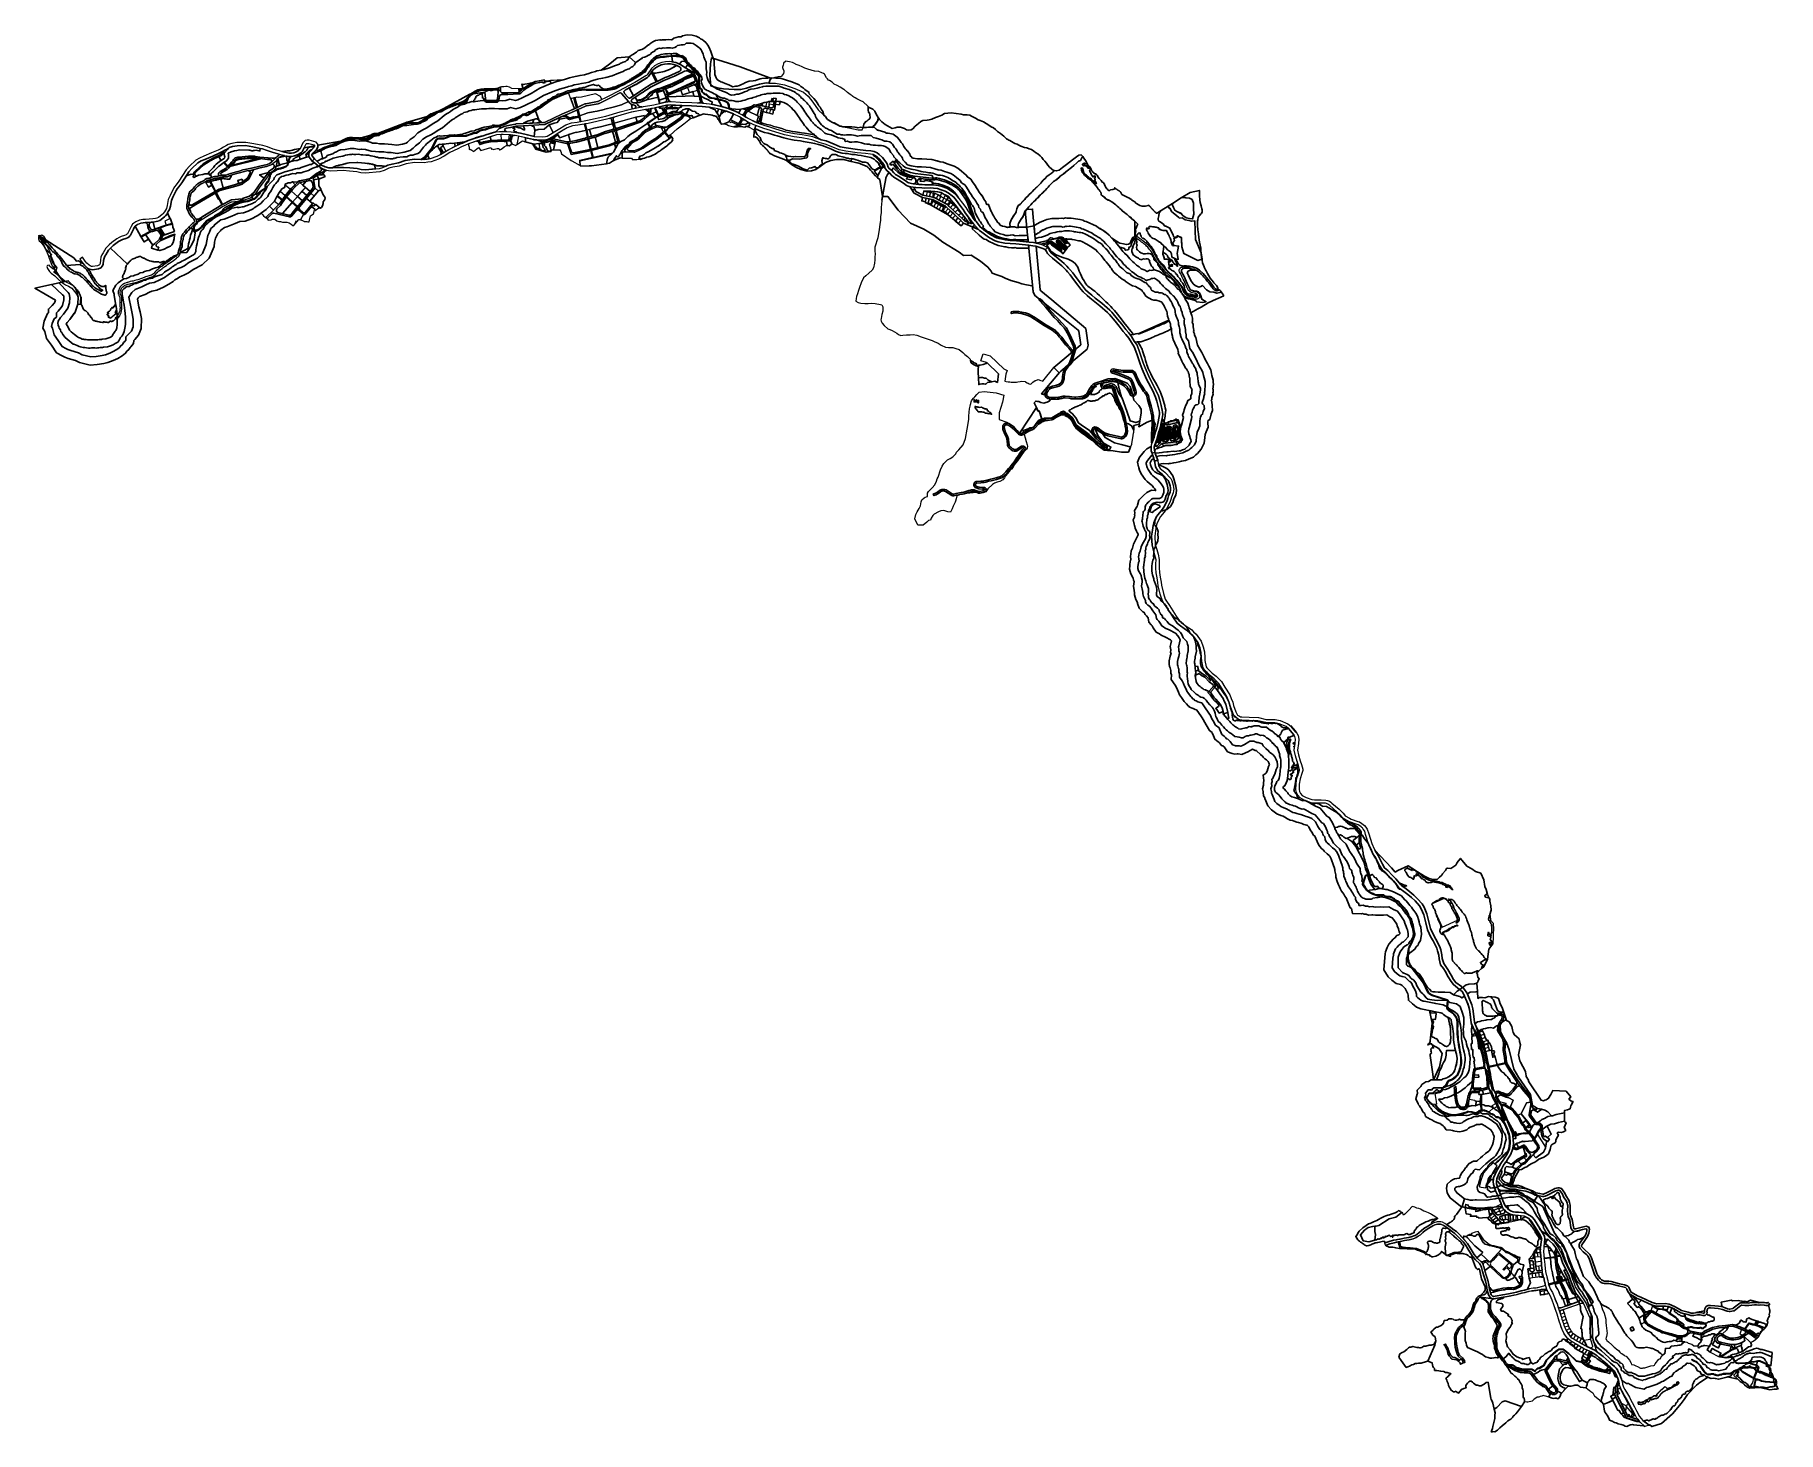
# Model space of a CAD drawing. Header units: millimetres. Extents: x 234550 to 240984, y 469077 to 474234.
import ezdxf

# ---------------------------------------------------------------- set-up
doc = ezdxf.new("R2010")
doc.units = ezdxf.units.MM
for name, color, linetype, lineweight in [('_proposed _Primary_road_Hatch', 7, 'Continuous', 0), ('_Proposed Access Road_Hatch', 255, 'Continuous', 0), ('_Proposed bicycle track hatch', 60, 'Continuous', 30), ('_Proposed institutional precinct_hatch', 150, 'Continuous', 0), ('_proposed OS-1_hatch', 70, 'Continuous', 0), ('_proposed OS-2 _hatch', 83, 'Continuous', 0), ('_Proposed religious institution_hatch', 30, 'Continuous', 0), ('_Proposed urban Core _Hatch', 10, 'Continuous', 0), ('_Proposed UV_1_a_hatch', 31, 'Continuous', 0), ('_proposed UV_1_b_Hatch', 33, 'Continuous', 0), ('_Proposed_footpath hatch', 161, 'Continuous', 30), ('_Proposed_parking', 253, 'Continuous', 30), ('_Propossed _Secondary_road_Hatch', 251, 'Continuous', 0), ('E1', 108, 'Continuous', 30), ('E2', 106, 'Continuous', 30), ('E4', 53, 'Continuous', 30)]:
    doc.layers.add(name, color=color, linetype=linetype, lineweight=lineweight)
for name, color, linetype in [('_Proposed Service-1 hatch', 210, 'Continuous'), ('_proposed Tertiary_road_Hatch', 252, 'Continuous'), ('Proposed_truck parking hatch', 253, 'Continuous'), ('Service-S2', 192, 'Continuous')]:
    doc.layers.add(name, color=color, linetype=linetype)
doc.layers.add('_proposed UV_2_Hatch', color=53, linetype='Continuous', lineweight=0, true_color=0xf2d64a)
doc.layers.add('water', color=140, linetype='Continuous', lineweight=30, true_color=0x00cdfe)

msp = doc.modelspace()

# ---------------------------------------------------------------- hatches: boundary and pattern name
at = {"layer": 'Proposed_truck parking hatch'}
h = msp.add_hatch(color=256, dxfattribs=at)
h.dxf.hatch_style = 1
h.paths.add_polyline_path([(238302.6, 473471.3), (238302.6, 473458.8), (238338.6, 473432.1), (238338.6, 473444.6)])
h = msp.add_hatch(color=256, dxfattribs=at)
h.dxf.hatch_style = 1
edge = h.paths.add_edge_path()
edge.add_line((238334.6, 473473.8), (238320.7, 473473.8))
edge.add_arc((238326, 473471), 6, 152.48, 235.52958)
edge.add_line((238322.6, 473466.1), (238334.7, 473457.8))
edge.add_line((238334.7, 473457.8), (238344.5, 473457.8))
edge.add_line((238344.5, 473457.8), (238345.6, 473459.2))
edge.add_arc((238344.1, 473460.5), 2, 321.51309, 402.48544)
edge.add_line((238345.6, 473461.8), (238334.6, 473473.8))
h = msp.add_hatch(color=256, dxfattribs=at)
h.dxf.hatch_style = 1
edge = h.paths.add_edge_path()
edge.add_line((238361, 473470.9), (238358.6, 473474.5))
edge.add_line((238358.6, 473474.5), (238352.2, 473479.8))
edge.add_line((238352.2, 473479.8), (238348.2, 473483.8))
edge.add_line((238348.2, 473483.8), (238347, 473485))
edge.add_line((238347, 473485), (238335.3, 473481.9))
edge.add_line((238335.3, 473481.9), (238350, 473465.9))
edge.add_arc((238344.1, 473460.5), 8, 7.1853, 42.48544, ccw=False)
edge.add_line((238352, 473461.5), (238366.1, 473465.3))
edge.add_line((238366.1, 473465.3), (238365, 473466.6))
edge.add_line((238365, 473466.6), (238361, 473470.9))
h = msp.add_hatch(color=256, dxfattribs=at)
h.dxf.hatch_style = 1
h.paths.add_polyline_path([(238353.2, 473458.2), (238343.3, 473445.6), (238353.3, 473437.8), (238355.9, 473440.8), (238358.8, 473446.1), (238362.6, 473450.8)])
h = msp.add_hatch(color=256, dxfattribs=at)
h.dxf.hatch_style = 1
edge = h.paths.add_edge_path()
edge.add_line((238764.4, 472722.4), (238766.9, 472723.9))
edge.add_line((238766.9, 472723.9), (238762.2, 472732.1))
edge.add_line((238762.2, 472732.1), (238712, 472725.8))
edge.add_arc((238713, 472717.9), 8, 97.05729, 108.15339)
edge.add_line((238710.5, 472725.5), (238716.3, 472715.6))
edge.add_line((238716.3, 472715.6), (238724, 472718.1))
edge.add_line((238724, 472718.1), (238728.6, 472718.4))
edge.add_line((238728.6, 472718.4), (238733, 472718.6))
edge.add_line((238733, 472718.6), (238738.2, 472718.5))
edge.add_line((238738.2, 472718.5), (238743.4, 472719.2))
edge.add_line((238743.4, 472719.2), (238749.8, 472719.9))
edge.add_line((238749.8, 472719.9), (238754.8, 472721))
edge.add_line((238754.8, 472721), (238760, 472721.9))
edge.add_line((238760, 472721.9), (238764.4, 472722.4))
edge = h.paths.add_edge_path()
edge.add_line((238768.5, 472813.8), (238737.2, 472806))
edge.add_line((238737.2, 472806), (238730.3, 472794.1))
edge.add_arc((238729.8, 472802.1), 8, 273.54378, 284.47108)
edge.add_line((238731.8, 472794.4), (238762.8, 472802.3))
edge.add_line((238762.8, 472802.3), (238768.5, 472813.8))
h = msp.add_hatch(color=256, dxfattribs=at)
h.dxf.hatch_style = 1
h.paths.add_polyline_path([(238718.4, 472791), (238710.3, 472799.2), (238692.5, 472732.1), (238699.8, 472724.7), (238701.2, 472726)])
edge = h.paths.add_edge_path()
edge.add_line((238735.5, 472789.1), (238735.2, 472789))
edge.add_line((238735.2, 472789), (238723.4, 472782.2))
edge.add_arc((238730.9, 472779.7), 8, 161.55137, 165.13493)
edge.add_line((238723.2, 472781.7), (238712.2, 472740.2))
edge.add_arc((238718, 472738.7), 6, 165.13493, 219.46886)
edge.add_line((238713.4, 472734.9), (238722.5, 472740.1))
edge.add_line((238722.5, 472740.1), (238735.5, 472789.1))
h = msp.add_hatch(color=256, dxfattribs=at)
h.dxf.hatch_style = 1
edge = h.paths.add_edge_path()
edge.add_arc((238738.2, 472783.6), 6, 345.13493, 365.25934)
edge.add_line((238744.2, 472784.2), (238735.6, 472789.1))
edge.add_line((238735.6, 472789.1), (238735.5, 472789.1))
edge.add_line((238735.5, 472789.1), (238722.8, 472741.1))
edge.add_line((238722.8, 472741.1), (238731.4, 472736.1))
edge.add_arc((238726.6, 472739.7), 6, 323.07884, 345.13493)
edge.add_line((238732.4, 472738.2), (238744, 472782.1))
h = msp.add_hatch(color=256, dxfattribs=at)
h.dxf.hatch_style = 1
edge = h.paths.add_edge_path()
edge.add_line((238763, 472791.2), (238750.8, 472784.2))
edge.add_line((238750.8, 472784.2), (238740, 472743.7))
edge.add_arc((238745.8, 472742.1), 6, 165.13493, 191.15566)
edge.add_line((238739.9, 472741), (238751.4, 472747.6))
edge.add_line((238751.4, 472747.6), (238763, 472791.2))
h = msp.add_hatch(color=256, dxfattribs=at)
h.dxf.hatch_style = 1
h.paths.add_polyline_path([(238766.8, 472766.8), (238766.8, 472770.3), (238758.7, 472775), (238751.4, 472747.6), (238750.2, 472742.9), (238759.1, 472737.8)])

# ---------------------------------------------------------------- linework, layer by layer
at = {"layer": '_proposed _Primary_road_Hatch'}
msp.add_line((240168.3, 469550.5), (240161.4, 469567.8), dxfattribs=at)
for points in [[(235604.6, 473755.1), (235608.3, 473753.2), (235621.6, 473747), (235634.3, 473744.2), (235642.7, 473743.6), (235665.2, 473744.6), (235688.7, 473745.4), (235711.9, 473743.7), (235739.8, 473740.7), (235754.4, 473737.2), (235770.7, 473736.2), (235822, 473741.3), (235834.8, 473745), (235852.4, 473753.4), (235868.1, 473757.3), (235891.6, 473762.1), (235917, 473770.2), (235950.5, 473775.4), (235986.8, 473774.7), (235998.2, 473775.9), (236010, 473778.1), (236035.1, 473786.8), (236053.5, 473797), (236077.4, 473811.3), (236104.6, 473824.6), (236119.4, 473832), (236127.7, 473835.3), (236149.6, 473844.8), (236174.9, 473853.5), (236210.7, 473864.2), (236250.7, 473876.9), (236277, 473878.9), (236308.3, 473876.6), (236324.8, 473874.3), (236342.2, 473871.1), (236368, 473865), (236394.3, 473859.6), (236423.3, 473857.7), (236434.8, 473858.7), (236441, 473860.5), (236452.9, 473867.7), (236481.3, 473885.3), (236509.6, 473901.8), (236530.6, 473910), (236551, 473912.7), (236589.3, 473919.3), (236657.7, 473934.9), (236710, 473950.2), (236748.9, 473960.7), (236796.7, 473969.7), (236834.6, 473976.2), (236881, 473987.1), (236898, 473988.1), (236931.9, 473985.9), (236974.3, 473984.9), (237013.6, 473982.2), (237040, 473980), (237073, 473973.1), (237105.6, 473964), (237134.6, 473953.1), (237156.1, 473941.8), (237186.3, 473924.1), (237207.8, 473914), (237243.7, 473899.8), (237258, 473896.2), (237283.6, 473887.7), (237320.2, 473877.1), (237353.9, 473869.9), (237382.4, 473866.1), (237408.8, 473861.4), (237420.5, 473859), (237452.3, 473847.6), (237470.9, 473842.7), (237499.7, 473831.1), (237522.2, 473821.4), (237544.4, 473817.2), (237586.4, 473811.5), (237617.3, 473808.1), (237635.2, 473806.2), (237647.6, 473804.2), (237658.5, 473798.5), (237666.4, 473792.8), (237678.4, 473782), (237683.4, 473776), (237695.9, 473758.5), (237699.6, 473746.1), (237703.7, 473741), (237712, 473734.8), (237720.6, 473724.9), (237726.7, 473719.1), (237739.4, 473712), (237748.8, 473705.8), (237762.4, 473696.5), (237772.6, 473689.5), (237775.9, 473688), (237785.8, 473685.5), (237802.8, 473683.1), (237825.2, 473682.2), (237834.6, 473680.9), (237853.9, 473681.5), (237867.3, 473681.1), (237884.4, 473678.5), (237898.8, 473674.2), (237915.7, 473668), (237927.3, 473661), (237938.3, 473653.4), (237950, 473643.3), (237960.4, 473631), (237974.1, 473612.9), (237986, 473596.7), (237993.5, 473584.3), (238010.2, 473561.5), (238023.7, 473545.2), (238040.5, 473525.2), (238044.4, 473521.6), (238053.1, 473515.2), (238071.5, 473501.1), (238078.9, 473496.4), (238098.9, 473485.7), (238108.8, 473482.6), (238132, 473477.5), (238150.2, 473475.8), (238173.6, 473474.6), (238219.9, 473469.8), (238235.3, 473467.9), (238246.1, 473466.1), (238262.9, 473461.5), (238273.7, 473457.1), (238290.3, 473448.2), (238278.3, 473441.8), (238270, 473445.6), (238259, 473450.1), (238243.6, 473454.4), (238233.5, 473456), (238218.7, 473457.8), (238171.1, 473462.9), (238149.8, 473463.8), (238130.5, 473465.6), (238106, 473470.9), (238094.1, 473474.6), (238073.6, 473485.6), (238064.3, 473491.5), (238045.6, 473505.8), (238037, 473512.1), (238032.7, 473516), (238014.4, 473537.5), (238000.7, 473554.2), (237983.6, 473577.6), (237976, 473590.2), (237964.5, 473605.7), (237951.1, 473623.4), (237941.5, 473634.8), (237930.9, 473643.9), (237920.8, 473650.9), (237910.4, 473657.1), (237895, 473662.8), (237881.8, 473666.8), (237866.2, 473669.1), (237854.4, 473669.4), (237833.5, 473668.9), (237824.1, 473670.2), (237801.7, 473671.2), (237783.3, 473673.7), (237772.9, 473676.3), (237766.6, 473679), (237755.5, 473686.6), (237742.5, 473695.6), (237732.7, 473702), (237719.9, 473709.1), (237711.8, 473716.8), (237703.2, 473726.4), (237695.5, 473732), (237688.4, 473740.9), (237685, 473753.2), (237674, 473768.6), (237669.6, 473773.7), (237660, 473782.5), (237652.3, 473788.2), (237644, 473792.6), (237633.6, 473794.3), (237616, 473796.2), (237584.6, 473799.6), (237542.7, 473805.3), (237518.6, 473809.9), (237495.1, 473820), (237467.1, 473831.3), (237448.8, 473836.1), (237417.4, 473847.4), (237406.5, 473849.6), (237380.4, 473854.3), (237352.3, 473857.9), (237316.8, 473865.5), (237280.6, 473876), (237252.4, 473885.4), (237240.3, 473888.3), (237203.3, 473902.9), (237180.3, 473913.6), (237150.3, 473931.3), (237130.1, 473941.9), (237102.4, 473952.4), (237070.7, 473961.2), (237038.6, 473968), (237012.8, 473970.2), (236973.4, 473973), (236932.4, 473973.9), (236896.6, 473976), (236882.2, 473975.2), (236836.4, 473964.4), (236798.7, 473957.8), (236751.2, 473948.9), (236713.2, 473938.6), (236660.7, 473923.3), (236592.7, 473907.8), (236553.9, 473901.1), (236533.8, 473898.4), (236514.7, 473890.9), (236487.5, 473875), (236459.1, 473857.4), (236445.8, 473849.4), (236437, 473846.9), (236423.7, 473845.7), (236392.5, 473847.4), (236368.1, 473852.7), (236339.9, 473859.4), (236323.2, 473862.4), (236305.4, 473864.9), (236277.9, 473866.9), (236253.3, 473865.2), (236213.4, 473852.5), (236178.2, 473842), (236153.7, 473833.5), (236124.5, 473821.1), (236110.6, 473814.2), (236082, 473800.2), (236060.1, 473786.9), (236040.1, 473775.9), (236012.7, 473766.4), (236000, 473764), (235986.5, 473762.7), (235951.6, 473763.5), (235920, 473758.5), (235894.3, 473750.4), (235871.1, 473745.7), (235856.6, 473742.1), (235839.3, 473733.8), (235823.7, 473729.4), (235770.5, 473724.2), (235752.8, 473725.3), (235737.7, 473728.8), (235710.9, 473731.8), (235688.2, 473733.4), (235665.8, 473732.6), (235642.6, 473731.6), (235633.2, 473732.2), (235616.4, 473736.2), (235602.7, 473744.7), (235598.7, 473748.6)], [(235582.6, 473776.6), (235604.6, 473755.1), (235598.7, 473748.6), (235573.7, 473768.6), (235576.3, 473770.4)]]:
    msp.add_lwpolyline(points, close=True, dxfattribs=at)
for points in [[(235582.6, 473776.6), (235576.4, 473783.8), (235573.3, 473788.4), (235572.6, 473790.1), (235572.5, 473791.3), (235573.6, 473795.3), (235589.7, 473811.5), (235594.1, 473820.3), (235594.7, 473830.7), (235588.6, 473838.5), (235562.4, 473845.4), (235554.4, 473845.9), (235547.4, 473844.3), (235542.2, 473840.2), (235539.2, 473836.1), (235529.1, 473813.6), (235527.1, 473810.9), (235525.9, 473809.7), (235522.5, 473807.5), (235512.1, 473802), (235505.2, 473799.1), (235497.4, 473797.9), (235486.8, 473797.9), (235461.6, 473803.5), (235429.1, 473812.5), (235407.9, 473820.6), (235391.9, 473825.8), (235357.7, 473832.6), (235328.5, 473837.6), (235295, 473837.3), (235276.8, 473833.8), (235263.8, 473829.5), (235257.4, 473826.5), (235246.6, 473820.2), (235236.7, 473814), (235225.9, 473808.6), (235201.8, 473798.4), (235173.1, 473786.1), (235157.7, 473779.5), (235144.1, 473771.5), (235121, 473749.8), (235108.8, 473735.9), (235081.7, 473694.1), (235071.9, 473681.1), (235065.3, 473673.1), (235063.3, 473669.5), (235049.1, 473641.4), (235042.1, 473626.5), (235038.2, 473605.1), (235035.2, 473593.8), (235027.9, 473581.2), (235022.1, 473573.3), (235020.2, 473570.9), (235005.6, 473560.5), (234999.5, 473557.8), (234995.1, 473556.7), (234984.9, 473554.9), (234958.7, 473553.4), (234948.9, 473552.7), (234935.6, 473550.1), (234922.9, 473544.3), (234915.2, 473539.6), (234910.8, 473535.9), (234904.9, 473526.7), (234902.7, 473522.4), (234895.9, 473507.2), (234893.1, 473502.5), (234891.4, 473500.2), (234889.6, 473498.4), (234886.4, 473496.6), (234881.3, 473494.4), (234869, 473490.1), (234860.7, 473486.5), (234852.5, 473481.3), (234833.6, 473467.7), (234824.1, 473459.5), (234811.9, 473446.7), (234802.1, 473430.2), (234797.3, 473422), (234793.9, 473413.9), (234791.5, 473404.1), (234790.4, 473390.6), (234788.1, 473385.7), (234786.3, 473384), (234781.6, 473381.9), (234763.1, 473379.4), (234758.9, 473379.9), (234753.6, 473382.1), (234749.8, 473384.6), (234742.1, 473392.3), (234736, 473399.2), (234730.8, 473406.5), (234726.1, 473413.6), (234716.1, 473407), (234721, 473399.6), (234726.3, 473391.9), (234733.3, 473384.2), (234742.4, 473375.1), (234748, 473371.4), (234755.9, 473368.2), (234762.8, 473367.3), (234785.1, 473370.3), (234793, 473373.9), (234799.7, 473381.4), (234802.4, 473388.1), (234803.3, 473401.6), (234805.4, 473410.2), (234808.2, 473417), (234811.8, 473423.1), (234822, 473440.1), (234832.5, 473450.9), (234839.3, 473457.1), (234859.1, 473471.3), (234866.3, 473475.9), (234873.3, 473478.8), (234885.6, 473483.3), (234891.4, 473485.6), (234897.4, 473489.3), (234900.4, 473492.2), (234902.8, 473495.3), (234906.7, 473502), (234913.4, 473517), (234916.7, 473523.7), (234919.7, 473527.7), (234921.7, 473529.5), (234929, 473533.9), (234940.5, 473539.2), (234949.6, 473540.7), (234959.5, 473541.4), (234986.3, 473543), (234997.6, 473545), (235003.4, 473546.4), (235011.1, 473549.7), (235028.9, 473562.7), (235031.6, 473565.9), (235037.7, 473574.4), (235046.3, 473589.4), (235049.9, 473602.4), (235053.7, 473623.1), (235059.6, 473635.6), (235071.9, 473660.4), (235075.3, 473666.4), (235080.8, 473673), (235092.1, 473688.1), (235118.7, 473729), (235129.7, 473741.5), (235151.3, 473761.8), (235163.6, 473769), (235177.3, 473774.8), (235206.4, 473787.3), (235230.7, 473797.7), (235242.5, 473803.5), (235253, 473810), (235264.7, 473816.4, -0.131842), (235267.3, 473818.1), (235279.7, 473822.1), (235296.8, 473825.4), (235327.6, 473825.6), (235354.9, 473820.9), (235389.6, 473814), (235403.4, 473809.4), (235425.8, 473800.9), (235458.5, 473791.9), (235485.8, 473785.9), (235498.3, 473785.9), (235508.7, 473787.6), (235517.1, 473791.1), (235528.7, 473797.2), (235533.5, 473800.4), (235536.2, 473803), (235539.3, 473807.2), (235549.4, 473829.7), (235550.9, 473831.8), (235552.7, 473833.2), (235555.4, 473833.8), (235560.9, 473833.5), (235581.3, 473828.3), (235582.5, 473826.8), (235582.3, 473823.4), (235579.9, 473818.7), (235562.5, 473800.2), (235560.5, 473792.8), (235560.6, 473787.6), (235562.7, 473782.7), (235566.9, 473776.5), (235573.7, 473768.6)], [(238694.2, 472664.3), (238694.6, 472662.3), (238697.6, 472644.1), (238703.8, 472633.4), (238714.4, 472625.7), (238721.1, 472620.3), (238742.9, 472596.5), (238746.6, 472589.4), (238751.5, 472572.7), (238753.2, 472563.3), (238753.7, 472558), (238753.2, 472551.6), (238751.6, 472543.6), (238745.5, 472528.4), (238742.9, 472519.5), (238739.2, 472507.7), (238727, 472484.6), (238718.1, 472472), (238704.9, 472456), (238699.4, 472448.2), (238691.4, 472429.1), (238688.8, 472420.4), (238686.7, 472404.1), (238683.7, 472383.4), (238685.3, 472352.9), (238690.8, 472334.6), (238695.7, 472317.8), (238699.9, 472298.2), (238699.5, 472280.8), (238699.1, 472267.2), (238700.8, 472249.8), (238703.7, 472232.1), (238707.1, 472214), (238708.1, 472203.4), (238715.2, 472172.2), (238722.2, 472151.1), (238727.3, 472144), (238737.9, 472127.5), (238750.7, 472108.2), (238762, 472089.2), (238775, 472071.4), (238781.3, 472065.8), (238802.9, 472049.3), (238811.2, 472044.3), (238819.9, 472037.6), (238826.7, 472031), (238836.6, 472022.2), (238854.9, 471996.3), (238861.8, 471975.4), (238866.5, 471957.1), (238868.2, 471936.5), (238868.6, 471924.6), (238872.9, 471902.2), (238876, 471898), (238895.8, 471878.6), (238910.4, 471867), (238929.5, 471847.8), (238942.5, 471827), (238960.2, 471797.9), (238965.9, 471784.7), (238971.2, 471770.9), (238974.5, 471758.7), (238983.1, 471735.6), (238986, 471728.2), (238989.2, 471723.8), (238996.2, 471719.1), (239000.2, 471717.5), (239004.9, 471717.1), (239031.3, 471716.1), (239066.7, 471714.1), (239094.6, 471707.8), (239127.3, 471707.3), (239146.6, 471702.9), (239174.5, 471691.2), (239185.7, 471682.3), (239207.2, 471657.2), (239212.2, 471648.7), (239215.6, 471635.2), (239213.5, 471618), (239209.9, 471593.4), (239213.5, 471576.8), (239220.7, 471555.2), (239224.9, 471540.9), (239229.7, 471523.7), (239229.8, 471518.4), (239226.7, 471507.5), (239219.8, 471488), (239217, 471468.9), (239215.9, 471449.2), (239217.8, 471441.9), (239221.5, 471434.1), (239227.9, 471426.8), (239242.5, 471418.8), (239263.7, 471411.3), (239272.6, 471410.7), (239297.7, 471410.2), (239315.1, 471410), (239320.8, 471408.7), (239328.3, 471405.6), (239333.2, 471402.1), (239337.5, 471398.4), (239363.8, 471375.8), (239378.5, 471361.2), (239383.4, 471355.8), (239386.7, 471351.3), (239402.3, 471343), (239407.8, 471339.9), (239433.4, 471330.9), (239439.1, 471329.2), (239447.8, 471323.9), (239452.6, 471320.2), (239458, 471315.3), (239462.7, 471309.8), (239467.9, 471302.1), (239473, 471284.7), (239484.3, 471249.7), (239493.6, 471229.6), (239498.9, 471218.2), (239508.1, 471205.4), (239523.4, 471172.9), (239531.3, 471159.9), (239544, 471149.6), (239559.6, 471133), (239571, 471122.1), (239573.4, 471119.5), (239591.4, 471097.1), (239595.1, 471093.3), (239610.8, 471081.7), (239625, 471071.2), (239639.4, 471059.1), (239653, 471045.7), (239670.3, 471026.3), (239677.8, 471014), (239687.9, 470989.4), (239695.6, 470959.9), (239701.5, 470935.1), (239713.9, 470909.3), (239721.3, 470896.6), (239735.6, 470867.9), (239738.9, 470856.7), (239743.3, 470838.9), (239744.5, 470825.1), (239749.8, 470806.8), (239758.2, 470794.9), (239765, 470784.9), (239777, 470763), (239786.6, 470747.2), (239794.9, 470736.4), (239815, 470721), (239821.4, 470716.2), (239827.2, 470710.4), (239835, 470698.1), (239842.6, 470681.3), (239853.2, 470654.3), (239857.5, 470638.6), (239859.3, 470620.5), (239863.2, 470590.4), (239865.8, 470582.5), (239872.1, 470568.3), (239874.2, 470563.7, 0.134289), (239878, 470558.6), (239884.5, 470544.1), (239893.4, 470518.6), (239897.4, 470505.6), (239900.6, 470496.5), (239907.7, 470469), (239912.2, 470442.6), (239917.2, 470423.5), (239917.6, 470421.7), (239918.9, 470415.8), (239920, 470410), (239922.1, 470398), (239922.4, 470394.9), (239923.4, 470389.4), (239924.2, 470386.5), (239925.3, 470380.1), (239926.4, 470374.4), (239928.2, 470365.6), (239929.9, 470356.6), (239931.3, 470350.9), (239931.9, 470347.9), (239933, 470345.2), (239935.3, 470339.6), (239938.4, 470331.3), (239943, 470321.2), (239945.1, 470315.5), (239955.4, 470296.6), (239959.3, 470288.1), (239972.2, 470260.9), (239981.2, 470237.9), (239984.7, 470229.8, 0.107994), (239986, 470222.9), (239998.2, 470194.2), (240004.9, 470174.4), (240006.8, 470148.9), (240007.2, 470141.4), (240004.2, 470119.9), (239997.2, 470102.6), (239991.6, 470092.9), (239986.8, 470085.1), (239981.3, 470077.1), (239971, 470062.5), (239958.9, 470039.6), (239950.6, 470024.2), (239945.7, 470011.9), (239944.3, 470001.8), (239945.1, 469993.4), (239952.8, 469968.7), (239972.3, 469922.5), (239974.8, 469917.2), (239980.6, 469907.6), (239986, 469901.5), (239991.3, 469896.9), (239996.6, 469893.6), (240000.3, 469891.9), (240006.9, 469890), (240014.9, 469888.8), (240026.4, 469888), (240037.2, 469887.2), (240047, 469885.9), (240054.1, 469884), (240070.5, 469875.2), (240077.6, 469869.3), (240084.7, 469860), (240114.3, 469812.8), (240121.6, 469799.7), (240123.7, 469790.7), (240121.3, 469774.8), (240119.5, 469755.6), (240118.4, 469743.8), (240121.2, 469715.2), (240122.6, 469695.2), (240122.9, 469692.6), (240126.2, 469669.7), (240128.6, 469658.7), (240129.4, 469656), (240130.8, 469649.8), (240132.1, 469643.8), (240132.8, 469640.4), (240133.7, 469636.4), (240134.3, 469633.3), (240135.3, 469629.2), (240142.9, 469605.7), (240150.9, 469591.5), (240153.7, 469585.5), (240161.4, 469567.8), (240168.3, 469550.5), (240175.1, 469529.8), (240179.8, 469515), (240182.2, 469507.4), (240184.1, 469501.1), (240186.2, 469494), (240188.5, 469486.9), (240189.7, 469483.5), (240191.9, 469477.1), (240195, 469468), (240198.1, 469460.4), (240201.2, 469453.9), (240204.3, 469447.8), (240207.5, 469442.3), (240211.3, 469436.5), (240213.9, 469433.2), (240216.7, 469430.1), (240219.4, 469427.5), (240224.4, 469424), (240230.9, 469419.9), (240237.1, 469415.8), (240243.5, 469412), (240248.2, 469409.7), (240271.9, 469396), (240286.8, 469389.1), (240299.6, 469383.1), (240307.2, 469378.6), (240319.3, 469370.6), (240329.1, 469363.3), (240338.7, 469355.3), (240349.4, 469346.1), (240360.6, 469336.1), (240366, 469331.5), (240371.9, 469326.5), (240380.7, 469318.6), (240386, 469312.7), (240390.8, 469306.5), (240394.3, 469299.5), (240399.6, 469288.9), (240402.6, 469281.9), (240406.2, 469271.5), (240408.4, 469264.2), (240410, 469253.1), (240414.1, 469243.1), (240418.9, 469234.2), (240427.9, 469218.3), (240435.1, 469205.4), (240441.2, 469194.5), (240445.5, 469186.4), (240454.1, 469170.1), (240461.9, 469155.6), (240473.1, 469134.8), (240484.8, 469120.1), (240508.8, 469102.1), (240492.6, 469097.6), (240473.9, 469114.1), (240462.8, 469128.6), (240451.3, 469149.9), (240443.5, 469164.5), (240434.8, 469180.9), (240430.7, 469188.6), (240424.6, 469199.6), (240417.5, 469212.4), (240408.5, 469228.3), (240403.4, 469237.8), (240398.4, 469249.7), (240396.6, 469261.6), (240394.9, 469267.6), (240391.4, 469277.4), (240388.8, 469283.6), (240383.5, 469294.2), (240378.9, 469302.6), (240375.2, 469306.6), (240372, 469310.2), (240369.7, 469312.4), (240364, 469317.4), (240358.2, 469322.4), (240352.7, 469327.1), (240347.2, 469332.1), (240341.5, 469337.1), (240336.3, 469341.6), (240331, 469346), (240326, 469350.2), (240321.6, 469353.9), (240316.1, 469358.1), (240312.2, 469360.8), (240307.2, 469364.5), (240301, 469368.3), (240294, 469372.4), (240289.5, 469374.5), (240286.2, 469376.2), (240281.8, 469378.2), (240266.4, 469385.3), (240230.7, 469405.6), (240217.7, 469414), (240208.1, 469421.6), (240201.5, 469429.5), (240193.8, 469442), (240187.1, 469455.5), (240180.5, 469473.2), (240177.1, 469483.1), (240168.3, 469511.5), (240163.8, 469525.7), (240157, 469546.6), (240150.4, 469563.2), (240142.8, 469580.5), (240137.7, 469589.2), (240132.4, 469599.9), (240124, 469624.4), (240121, 469637.9), (240120.3, 469641.3), (240119.1, 469647.3), (240117.7, 469652.4), (240114.5, 469667.2), (240111, 469691.2), (240110.7, 469694), (240109.2, 469714.1), (240106.3, 469743.8), (240107.5, 469756.5), (240109.5, 469777.3), (240111.6, 469789.8), (240110.2, 469795.5), (240104.3, 469806.3), (240074.3, 469853.9), (240069, 469860.8), (240063.6, 469865.4), (240047.4, 469873.3), (240044.5, 469874.1), (240036, 469875.3), (240025.6, 469876.1), (240013.6, 469876.9), (240004.3, 469878.3), (239996.4, 469880.6), (239990.2, 469883.3), (239984.1, 469887.2), (239977.5, 469892.9), (239970.9, 469900.5), (239964, 469911.9), (239960.9, 469922.5), (239941.2, 469968.3), (239941.2, 469968.3), (239933.3, 469991.1), (239932.2, 470002), (239934, 470015), (239939.7, 470029.3), (239948.4, 470045.5), (239960.7, 470068.7), (239971.6, 470084.2), (239977, 470092.1), (239981.2, 470098.9), (239986.5, 470108.1), (239992.5, 470122.5), (239995.2, 470141.8), (239994.8, 470148.3), (239993.2, 470171.5), (239986.9, 470190.1), (239974.9, 470218.2), (239970.9, 470223.9), (239967.3, 470232.2), (239958.4, 470255), (239945.7, 470281.8), (239942.1, 470289.7), (239931.4, 470309.3), (239929.1, 470315.6), (239924.6, 470325.6), (239921.4, 470334.1), (239919.2, 470339.4), (239917.5, 470343.4), (239916.6, 470347.7), (239915.3, 470353.5), (239913.5, 470362.6), (239911.7, 470371.4), (239910.5, 470377.4), (239909.5, 470383.3), (239908.7, 470386), (239907.5, 470392.9), (239907.2, 470396), (239905.2, 470407.3), (239904.2, 470412.8), (239903, 470418.2), (239902.6, 470419.9), (239897.5, 470439.4), (239893, 470465.9), (239886.2, 470492.1), (239883.2, 470500.9), (239879.1, 470513.9), (239870.5, 470538.5), (239864.3, 470552.6, 0.066945), (239862.9, 470559.6), (239861.1, 470563.7), (239854.6, 470578.1), (239851.5, 470587.6), (239847.4, 470619.1), (239845.6, 470636.6), (239841.8, 470650.4), (239831.3, 470677.1), (239824.5, 470692.4), (239817.9, 470702.7), (239813.5, 470707.1), (239808.6, 470710.8), (239785.6, 470728.8), (239776.9, 470740), (239766.3, 470757.6), (239754.8, 470778.5), (239748.6, 470787.8), (239738.7, 470802.1), (239732.6, 470823.2), (239731.4, 470836.9), (239727.3, 470853.7), (239724.3, 470863.7), (239710.9, 470890.6), (239703, 470904), (239690.5, 470930.2), (239683.9, 470957.2), (239676.4, 470985.9), (239667.2, 471008.3), (239660.5, 471019.4), (239644.2, 471037.4), (239631.1, 471050.4), (239617.8, 471061.6), (239602.9, 471072.8), (239585.8, 471085), (239581.8, 471089.9), (239573.4, 471101.4), (239564.5, 471111.5), (239559.8, 471116.9), (239551.1, 471124.5), (239546.9, 471129.2), (239536.2, 471140.6), (239530.2, 471145.6), (239523.4, 471150.8), (239512.6, 471167.7), (239497.5, 471199.8), (239489.7, 471209.4), (239486, 471217.5), (239483, 471223.9), (239473.2, 471244.9), (239461.1, 471282.6), (239458.6, 471294.4), (239452.9, 471302.8), (239449.6, 471306.7), (239447.6, 471308.3), (239444.7, 471311.1), (239440.8, 471314.2), (239434.5, 471318), (239430.4, 471319.3), (239402.5, 471329.1), (239396.5, 471332.5), (239378.9, 471341.9), (239377.2, 471344.1), (239374.1, 471348.2), (239369.8, 471353), (239356, 471366.6), (239329.3, 471389.6), (239325.8, 471392.7), (239322.5, 471395), (239317.2, 471397.2), (239314, 471397.9), (239296.5, 471398.2), (239272.2, 471398.7), (239261.3, 471399.4), (239237.9, 471407.8), (239220, 471417.6), (239211.4, 471427.5), (239206.4, 471437.7), (239203.9, 471447.6), (239205.1, 471470.6), (239208.2, 471491.2), (239215.2, 471511.1), (239217.8, 471519.9), (239217.7, 471522.7), (239213.6, 471536.9), (239209.2, 471551.7), (239202.3, 471572.7), (239197.8, 471593.8), (239201.7, 471620.2), (239203.5, 471634.2), (239201, 471644.1), (239197.3, 471650.4), (239177.4, 471673.6), (239167.9, 471681.2), (239143.2, 471691.3), (239126.1, 471695.4), (239093.8, 471695.8), (239064.3, 471702.3), (239032, 471704.1), (239004.2, 471705.1), (238997.5, 471705.7), (238991.2, 471708.1), (238980.7, 471715.3), (238975.6, 471722.4), (238971.8, 471731.5), (238963, 471755), (238959.7, 471767.3), (238954.7, 471780.4), (238949.6, 471792.3), (238932.1, 471820.9), (238920.5, 471839.7), (238903, 471857.6), (238887.7, 471869.8), (238867, 471890.1), (238861.5, 471897.5), (238856.7, 471922.9), (238856.2, 471936.7), (238854.8, 471954.4), (238850.4, 471971.7), (238844, 471990.9), (238827.6, 472014.1), (238824, 472017.2), (238818.1, 472022.6), (238812, 472028.5), (238804.4, 472034.4), (238796.4, 472039.2), (238774.1, 472056.2), (238766.5, 472062.9), (238752, 472082.6), (238740.7, 472101.6), (238727.7, 472121.2), (238717.4, 472137.1), (238711.4, 472145.6), (238703.4, 472169.9), (238696.3, 472201.1), (238695.1, 472213.5), (238691.9, 472229.8), (238688.9, 472248.2), (238687.2, 472265.9), (238687.6, 472282), (238688, 472297), (238684.1, 472314.3), (238679.3, 472331.3), (238673.4, 472351.2), (238671.7, 472384.4), (238674.8, 472405.6), (238677, 472422.8), (238680, 472433), (238689.2, 472454.7), (238695.3, 472463.2), (238708.6, 472479.3), (238716.9, 472491.1), (238728, 472512.1), (238731.4, 472523.1), (238734.2, 472532.5), (238740, 472546.9), (238741.3, 472553.2), (238741.6, 472557.9), (238741.3, 472561.8), (238739.8, 472570.1), (238735.6, 472584.5), (238732.9, 472589.7), (238712.5, 472611.8), (238695, 472624.9), (238686, 472640.3), (238684.6, 472648.7), (238682.6, 472661.2)]]:
    msp.add_lwpolyline(points, format="xyb", dxfattribs=at)
for points in [[(238278.3, 473441.8), (238283.3, 473435.3), (238288.1, 473427.4), (238293.3, 473420.9), (238306.1, 473410), (238333, 473388.6), (238340.5, 473382), (238350.5, 473371.9), (238356.2, 473365.7), (238361.4, 473360.1), (238371.1, 473348.7), (238383.2, 473331.6), (238399.2, 473310.2), (238410.5, 473295.4), (238418.8, 473285.5), (238433.4, 473272.1), (238443.8, 473263.6), (238456.3, 473253.7), (238480.1, 473234.5), (238509.3, 473209.9), (238516.2, 473202.5), (238536.9, 473177.9), (238552.5, 473158.6), (238567.4, 473139.6), (238576.5, 473128.5), (238587.2, 473114.5), (238597, 473098.1), (238608, 473083.1), (238617.5, 473057.4), (238629.1, 473020.2), (238636.7, 473000.5), (238653.4, 472963.5), (238675.9, 472920.1), (238685.8, 472897.4), (238690.5, 472882.5), (238695.8, 472862.9), (238699.3, 472847.3), (238700.4, 472840.5), (238700.8, 472833.5), (238698.8, 472820), (238696.1, 472806.3), (238690.6, 472783.9), (238685.8, 472769.1), (238680.9, 472749.2), (238677.3, 472740.1), (238670.5, 472720.4), (238669.8, 472713.5), (238670.7, 472699.2), (238673.4, 472690.6), (238683.7, 472693.9), (238682.6, 472701), (238681.8, 472713), (238682.4, 472718.1), (238688.5, 472735.9), (238692.4, 472745.6), (238697.4, 472766.1), (238702, 472780.2), (238707.9, 472803.7), (238710.7, 472818.1), (238712.8, 472832.9), (238712.4, 472841.8), (238711.1, 472849.3), (238707.4, 472866), (238702.1, 472885.7), (238697, 472901.5), (238686.6, 472925.4), (238664.1, 472968.8), (238647.7, 473005.1), (238640.4, 473024.1), (238628.8, 473061.2), (238618.6, 473089.1), (238607.3, 473104.2), (238597, 473121.4), (238585.9, 473136), (238576.9, 473147), (238561.9, 473166), (238546.2, 473185.5), (238525, 473210.7), (238517.6, 473218.6), (238487.9, 473243.7), (238463.7, 473263.1), (238451.2, 473273.1), (238437.1, 473284.7), (238427.5, 473293.7), (238419.9, 473302.8), (238408.8, 473317.3), (238392.9, 473338.7), (238380.6, 473356), (238370.4, 473368.1), (238365.1, 473373.8), (238359.3, 473380.1), (238348.7, 473390.8), (238340.7, 473397.8), (238313.4, 473419.5), (238302.1, 473429.1), (238297.9, 473434.3), (238293.7, 473441.3), (238290.3, 473448.2)], [(238683.7, 472693.9), (238694.2, 472664.3), (238682.6, 472661.2), (238673.4, 472690.6)], [(239866.1, 470553), (239872.2, 470539.2), (239880.9, 470514.4), (239884.9, 470501.5), (239888, 470492.6), (239894.8, 470466.3), (239899.3, 470439.8), (239899.8, 470437.5)], [(239902.3, 470438.2), (239901.7, 470440.3), (239897.2, 470466.8), (239890.4, 470493.3), (239887.2, 470502.3), (239883.2, 470515.2), (239874.5, 470540.1), (239868.4, 470554)], [(239874.3, 470556.4), (239880.5, 470542.5), (239889.3, 470517.2), (239893.3, 470504.3), (239896.5, 470495.2), (239903.5, 470468.1), (239908, 470441.7), (239913, 470422.5), (239913.4, 470420.7), (239914.7, 470415), (239915.7, 470409.2), (239917.8, 470397.4), (239918.1, 470394.3), (239919.2, 470388.4), (239920, 470385.6), (239921, 470379.3), (239922.2, 470373.5), (239924, 470364.7), (239925.7, 470355.7), (239927.1, 470350), (239927.8, 470346.6), (239929.1, 470343.6), (239930.5, 470340)], [(239932.9, 470340.9), (239931.4, 470344.5), (239930.2, 470347.4), (239929.5, 470350.5), (239928.2, 470356.2), (239926.5, 470365.2), (239924.7, 470374), (239923.5, 470379.8), (239922.4, 470386.2), (239921.6, 470388.9), (239920.6, 470394.6), (239920.3, 470397.8), (239918.2, 470409.7), (239917.2, 470415.5), (239915.8, 470421.2), (239915.4, 470423.1), (239910.4, 470442.2), (239906, 470468.6), (239898.9, 470495.9), (239895.7, 470505.1), (239891.7, 470518), (239882.8, 470543.4), (239876.6, 470557.5)]]:
    msp.add_lwpolyline(points, dxfattribs=at)
for points in [[(239864.7, 470562.8, -0.045347), (239866.1, 470553), (239868.4, 470554, -0.010392)], [(239870.4, 470564.8, 0.022207), (239874.3, 470556.4), (239876.6, 470557.5, -0.073026)], [(239899.8, 470437.5), (239901.3, 470431.8, 0.10901), (239902.3, 470438.2)], [(239905.3, 470416.4), (239906, 470413.2), (239906.5, 470410.5), (239908.9, 470410.9, 0.108357)], [(240166.9, 469743.7, 0.144639), (240166, 469739.2), (240167.2, 469725.5), (240173.3, 469727.6), (240176.1, 469728.4), (240179.3, 469729.2), (240171.5, 469742.9, 0.47381)]]:
    msp.add_lwpolyline(points, format="xyb", close=True, dxfattribs=at)
at = {"layer": '_Proposed Access Road_Hatch'}
for points in [[(236692.1, 473894.1), (236683.9, 473923.9, -0.409553), (236688, 473931.2), (236670.7, 473926.2, -0.418889), (236678.2, 473922), (236686.3, 473892.5, -0.409995), (236682.2, 473885.1), (236682.2, 473885.1), (236689.3, 473886.9), (236699.6, 473889.9, -0.418445)], [(236842.5, 473894.3, -0.170934), (236846.4, 473894.9), (236870.9, 473889.7, -0.070521), (236872.5, 473889.2), (236874.9, 473893.8, -0.073561), (236873.2, 473893.9), (236845.8, 473899.6, 0.170934), (236841.8, 473899.1), (236828.5, 473892.3), (236803, 473879.8, 0.077149), (236801.5, 473878.7), (236786.9, 473864.8), (236778.2, 473856.9), (236768.1, 473848.5), (236751.9, 473838.8, 0.084286), (236750.4, 473837.5), (236727.9, 473810.4, 0.614982), (236731, 473803.1), (236760.6, 473801.3, 0.138904), (236763.8, 473802), (236782.9, 473809.7), (236794.9, 473816.1), (236821.6, 473834.2), (236841.4, 473846.9), (236862.2, 473863.4), (236875.6, 473874.2, 0.070035), (236876.8, 473875.4), (236880.8, 473881.2), (236875.5, 473882.5, -0.099418), (236874.5, 473880.3), (236872.8, 473877.9, -0.06625), (236871.7, 473876.8), (236859.4, 473866.9), (236839, 473850.8, -0.0241), (236838.5, 473850.5), (236819.1, 473838), (236792.5, 473819.9), (236781, 473813.7), (236762.4, 473806.3, -0.110448), (236759.8, 473805.9), (236743.2, 473806.8, -0.614979), (236738.9, 473816.7), (236753.4, 473834, -0.084286), (236754.9, 473835.4), (236770.7, 473844.9), (236781.2, 473853.5), (236790, 473861.5), (236804.1, 473875, -0.077149), (236805.6, 473876.1), (236830.5, 473888.3)], [(236974.6, 473937.3), (236969.1, 473935.9), (236967.7, 473935.5), (236947.3, 473943.1, -0.15222), (236944.4, 473945.3, -0.05541), (236945.4, 473943.6), (236945.8, 473942.6, -0.253406), (236944.9, 473934.3, -0.343416), (236951.9, 473936.6), (236965, 473931.7), (236970, 473925.7), (236970.1, 473925.8), (236979.7, 473928.6)], [(237168.5, 473920.6), (237154.3, 473929, -0.399335), (237156.5, 473921), (237151.2, 473910.8, -0.410066), (237143.2, 473908.2), (237116.8, 473921.6), (237111.8, 473915.1), (237119.1, 473911.4), (237119.2, 473911.6, -0.359106), (237124.2, 473912.8), (237141.1, 473904.2, 0.410066), (237155.2, 473908.7), (237160.1, 473918.2, -0.429251)], [(236670.7, 473824.6), (236707.4, 473838.7), (236696.9, 473876.7, -0.409993), (236701, 473884.1), (236690.9, 473881.2), (236685.3, 473879.7, -0.409375), (236692.6, 473875.5), (236700.5, 473846.7, -0.385539), (236696.9, 473839.5), (236669.4, 473828.9), (236593, 473809.6), (236537.4, 473799, -0.373351), (236530.6, 473803), (236522.5, 473826.9, -0.456857), (236527, 473834.7), (236522.4, 473833.8, -0.098619), (236512.2, 473833.9, -0.264257), (236516.6, 473830), (236529.3, 473792.9), (236593.9, 473805.2)], [(235173.7, 473755), (235189.5, 473764.4), (235212.1, 473777), (235235.8, 473787.8), (235239.4, 473790.7), (235246.9, 473797.2), (235246.9, 473797.2), (235249.6, 473799.5), (235260.7, 473811.9), (235264.7, 473816.4), (235253, 473810), (235253, 473810), (235246.7, 473803, -0.032496), (235246.1, 473802.5), (235236.5, 473794.2), (235233.4, 473791.7), (235210, 473781), (235187.2, 473768.3), (235171, 473758.7), (235159.5, 473748.7), (235137.6, 473728), (235134.4, 473719.5), (235137.4, 473716), (235133.2, 473711.3), (235137.9, 473708.4), (235142.8, 473711.1), (235145.9, 473712.8), (235141.8, 473717.7, -0.279233), (235140.9, 473723.9, -0.125395), (235142.4, 473726.4), (235162.6, 473745.3)], [(235573.8, 473812.2), (235573.8, 473812.2, -0.171008), (235569, 473810, 0.152626), (235564.1, 473808), (235550, 473794.5), (235551.5, 473789.7), (235562.5, 473800.2)], [(235007.3, 473517.4, 0.2234), (234995.4, 473518.7), (234984.6, 473515.1, -0.118742), (234979.2, 473515.9), (234977.4, 473517.4, -0.171579), (234973.5, 473524.4), (234971.9, 473533.2, -0.449078), (234979.3, 473542.6), (234959.5, 473541.4), (234957.1, 473541.3, -0.38087), (234965.5, 473534.6), (234968.2, 473519.9, 0.171579), (234970.8, 473515.2), (234976.6, 473510.2, 0.266637), (234984.4, 473508.7), (234995.6, 473512.4, -0.32865), (235006.6, 473509.4), (235013.6, 473499.2, -0.252965), (235014, 473488.6), (235009.6, 473480.4, -0.085581), (235008, 473478.2), (234992.6, 473464.1), (234984.8, 473457.9, 0.174291), (234981.9, 473453.3), (234980.5, 473446.9), (235003.6, 473439.5), (235006.9, 473450.3), (235001.6, 473451.9, -0.578725), (234999.3, 473462.1), (235012, 473473.8, 0.085581), (235014.9, 473477.6), (235021.3, 473489.7), (235020.9, 473497.7), (235009.8, 473514.9, 0.111423)]]:
    msp.add_lwpolyline(points, format="xyb", close=True, dxfattribs=at)
msp.add_lwpolyline([(235526.8, 473591, -0.402821), (235526.2, 473599.3), (235515.6, 473586.7, -0.425699), (235524.2, 473587.3), (235541, 473572.1, 0.425706), (235547.4, 473572.5), (235572.3, 473602.2, -0.418438), (235580.8, 473602.9), (235581.1, 473602.7), (235585, 473607.3), (235576.6, 473614.4), (235547, 473579, -0.425702), (235540.5, 473578.6), (235526.8, 473591, -0.402821)], format="xyb", dxfattribs=at)
for points in [[(234608.6, 473377.5), (234605.7, 473381.1), (234602.5, 473384), (234596.7, 473383.5), (234594.8, 473381.9), (234594.2, 473378.9), (234596.2, 473372.6), (234598.9, 473367.9), (234603.6, 473361), (234610.2, 473354.6), (234623.5, 473344.7), (234637.1, 473331.9), (234647.9, 473322), (234663.5, 473311.6), (234674, 473306.9), (234686.7, 473298.9), (234696.3, 473287.5), (234704.4, 473275.8), (234708.1, 473266.7), (234708.9, 473263.4), (234708, 473240.3), (234718, 473239.7), (234718.5, 473249.8), (234719.1, 473264.4), (234717.7, 473269.9), (234713.3, 473280.6), (234704.4, 473293.6), (234693.4, 473306.6), (234678.8, 473315.8), (234668.4, 473320.5), (234654.1, 473330), (234643.9, 473339.3), (234630, 473352.5), (234619.9, 473360), (234627.5, 473359.5), (234631.6, 473376.2), (234622, 473386.8), (234619.7, 473394.1), (234610.5, 473417), (234608.9, 473424.8), (234600, 473445.9), (234594.8, 473454.7), (234573.8, 473477.1), (234571.5, 473481.3), (234573.1, 473483.5), (234573.1, 473483.9), (234577.2, 473481.6), (234578.5, 473479.9), (234588.2, 473474.8), (234590.8, 473468.4), (234594.9, 473470.7), (234591.2, 473476.1), (234587.2, 473485), (234584.1, 473489.2), (234575.1, 473494.5), (234568.4, 473492.8), (234563.4, 473490.3), (234563.3, 473486.3), (234562.7, 473481.6), (234566.3, 473474.6), (234571.4, 473469.3), (234580.5, 473458.2), (234586.2, 473449.4), (234590.9, 473441.3), (234599.2, 473421.7), (234600.8, 473414.1), (234610.2, 473390.6), (234613.1, 473381.6), (234620.6, 473373.4), (234619.7, 473370.1), (234615.9, 473370.4)], [(234595.1, 473470.6), (234594.3, 473470.3), (234590.8, 473468.4), (234588.3, 473474.7), (234584.3, 473475.8), (234583.7, 473476.3), (234581.8, 473478), (234581.8, 473478.1), (234578.5, 473479.9), (234577.2, 473481.6), (234576, 473482.3), (234576.8, 473480.6), (234577.6, 473479.4), (234580.2, 473476.2), (234580.9, 473475.4), (234582.4, 473474.4), (234583.5, 473472.5), (234585.1, 473469.7), (234586.9, 473467.9), (234588.4, 473465.7), (234592.3, 473460.5), (234593.6, 473460), (234596.2, 473456.9), (234598.3, 473454.5), (234600.4, 473453.3), (234603.7, 473448.3), (234605.3, 473447.3), (234608.6, 473441.7), (234610, 473440.9), (234610.6, 473439.8), (234613.3, 473436.4), (234614.3, 473436.3), (234614.9, 473435.5), (234616.6, 473433.8), (234619.3, 473432.1), (234620.2, 473431.2), (234621.4, 473430), (234622.8, 473428.5), (234624.8, 473429), (234626.4, 473426.5), (234628.6, 473425.2), (234630.7, 473422.4), (234630, 473421.1), (234630.6, 473420), (234634.5, 473415.2), (234636, 473414.6), (234637.8, 473411.6), (234639.4, 473410.6), (234640.4, 473409), (234642.6, 473406.7), (234643.9, 473403.9), (234645.5, 473402.7), (234648.9, 473393.8), (234651.5, 473387.6), (234656.5, 473380.9), (234659.8, 473378.9), (234660.5, 473377.7), (234661.8, 473377.3), (234663.8, 473375.7), (234664.8, 473374.3), (234666.3, 473373), (234667.9, 473370.1), (234670.7, 473367.6), (234672.9, 473366.9), (234673.4, 473365.4), (234674.6, 473363.7), (234676.7, 473362.9), (234678.5, 473361.2), (234680.6, 473359.7), (234685, 473358.1), (234688.5, 473355.5), (234691.1, 473354.2), (234695.5, 473352.8), (234698.4, 473352.8), (234704.4, 473351.6), (234706.4, 473351.4), (234708.5, 473350), (234711.3, 473349), (234714.4, 473347), (234715.4, 473346), (234716.8, 473345.7), (234719.9, 473342.6), (234722.6, 473340.5), (234724.6, 473339.8), (234725.6, 473339.1), (234728.2, 473336), (234730.8, 473334.2), (234734.9, 473329.7), (234736, 473329.4), (234739, 473326), (234739.9, 473326), (234740.7, 473325.1), (234744.1, 473320), (234746.3, 473317.9), (234747.8, 473315.5), (234749.4, 473314.2), (234752.3, 473310), (234754.1, 473308.9), (234755.3, 473307.3), (234758.5, 473304.1), (234761.8, 473300.3), (234763.9, 473297.7), (234765.9, 473295.6), (234766.8, 473295.7), (234769.2, 473293.5), (234771.3, 473291.9), (234773, 473291.3), (234774.3, 473290.4), (234776.1, 473289.1), (234779.9, 473286.6), (234782.2, 473286.2), (234785.4, 473284), (234789.5, 473280.7), (234792.2, 473280), (234793.9, 473278.7), (234795.2, 473277.8), (234799.1, 473275.9), (234801.4, 473276.1), (234801.5, 473276), (234807.8, 473273.9), (234810.5, 473273.7), (234812, 473274.5), (234813.5, 473276.8), (234815.4, 473279.6), (234815.4, 473279.9), (234815.1, 473284.4), (234813.6, 473289.7), (234811.5, 473301.1), (234812, 473308.5), (234809.8, 473308.9), (234807.8, 473307.3), (234807.4, 473305.1), (234804.2, 473306), (234800, 473305.1), (234797.3, 473305.7), (234794.5, 473307.4), (234787.8, 473310.9), (234785.9, 473313.1), (234783.5, 473314.9), (234781.7, 473317.2), (234778.9, 473320.1), (234777.7, 473321.5), (234776.3, 473324), (234773.9, 473327.1), (234771.6, 473330.1), (234769.5, 473333.3), (234765.9, 473338.6), (234765.3, 473340.2), (234760.9, 473346.6), (234759.5, 473350), (234758.2, 473352.6), (234755.8, 473356.1), (234755.1, 473357.8), (234753.5, 473360.5), (234752.7, 473361.7), (234751.9, 473362.8), (234750.9, 473363.9), (234749.3, 473367), (234746.9, 473369.5), (234746.6, 473371.9), (234745.9, 473372.8), (234742.4, 473375.1), (234733.3, 473384.2), (234729.1, 473388.9), (234728.7, 473389), (234722.4, 473393), (234715.5, 473387.3), (234722.4, 473383.7), (234726.8, 473381), (234728.5, 473378.9), (234730.8, 473377.4), (234736.1, 473373), (234737.2, 473372), (234739.6, 473369.7), (234740.9, 473368.3), (234741.4, 473366.4), (234744.1, 473362.1), (234744.2, 473362), (234745.4, 473359.4), (234747.5, 473357.2), (234748.5, 473356), (234749.3, 473353), (234751.9, 473349.2), (234753, 473347.9), (234754.1, 473346.7), (234755.5, 473343.4), (234756.9, 473341.3), (234759.1, 473338.1), (234760.1, 473336.7), (234761.6, 473333.2), (234762.9, 473331.4), (234764.1, 473329.5), (234765.2, 473327.8), (234766, 473326.6), (234766, 473325), (234767.7, 473322.7), (234769.4, 473320.3), (234770.5, 473318.6), (234771.7, 473317), (234772.5, 473315.9), (234774.5, 473314), (234778.7, 473309.7), (234781.1, 473307.5), (234782.2, 473306.4), (234783.3, 473305.3), (234784, 473304.8), (234785.5, 473302.4), (234787.9, 473300.9), (234788.2, 473300.5), (234790.5, 473297.5), (234793.1, 473295.7), (234793.6, 473295.3), (234794.4, 473295), (234798.8, 473292.7), (234799.1, 473292.8), (234799.6, 473290.4), (234796.7, 473288.6), (234794.3, 473288.5), (234790.9, 473290.1), (234788.9, 473291.5), (234786.4, 473291.8), (234785.5, 473292.4), (234783.3, 473294.3), (234779.4, 473296), (234775.6, 473298.7), (234773.1, 473299.4), (234770.4, 473302), (234770.1, 473302.3), (234767.2, 473304.1), (234764, 473308.1), (234762.4, 473308.7), (234761.8, 473309.5), (234760.2, 473311.9), (234757.6, 473314.1), (234756, 473316.8), (234753.6, 473319.1), (234752.9, 473320.2), (234751.5, 473322.5), (234749.4, 473324), (234747.1, 473327.4), (234745.5, 473328.2), (234744.9, 473329.1), (234740.8, 473333.4), (234739.6, 473335.1), (234738.3, 473337), (234736.2, 473338.3), (234735.3, 473339.4), (234734.4, 473340.6), (234732.6, 473342.8), (234731.3, 473343.2), (234730, 473344.8), (234728.8, 473346.3), (234726.3, 473348.1), (234725.5, 473349.1), (234722.1, 473351.8), (234721, 473351.5), (234719.5, 473352.7), (234717.9, 473354), (234714.7, 473355.8), (234713.6, 473355.3), (234710.8, 473356.9), (234707.7, 473357.6), (234704.7, 473358.3), (234701.4, 473358.8), (234697.9, 473360.4), (234697.1, 473360.7), (234694.5, 473361.3), (234692.1, 473363.1), (234689.3, 473365.8), (234688, 473365.6), (234686.4, 473367.1), (234683.7, 473368.2), (234682.9, 473369.5), (234679.3, 473371.1), (234677.3, 473373.9), (234674.2, 473376.3), (234673.1, 473378), (234671, 473379.3), (234668.8, 473382.7), (234667.2, 473383.6), (234663.4, 473389.1), (234659.8, 473394), (234659.3, 473394.8), (234653.2, 473402.9), (234648.4, 473409), (234644.8, 473414.1), (234640.8, 473418.7), (234636.8, 473422.7), (234633.2, 473426.5), (234629.8, 473430.8), (234626.1, 473435.1), (234621.8, 473439.4), (234619.5, 473441.7), (234613.2, 473448.1), (234608.7, 473454.1), (234603.4, 473461.2)]]:
    msp.add_lwpolyline(points, close=True, dxfattribs=at)
at = {"layer": '_Proposed bicycle track hatch'}
for points in [[(236330.8, 473922.1, 0.015081), (236339.9, 473928.4, 0.036487), (236348, 473935, -0.089763), (236351.8, 473938.2, -0.260958), (236359.8, 473938.1, 0.230977), (236371.9, 473939.3, 0.015042), (236379.9, 473944.9), (236388.1, 473949), (236399.4, 473955), (236420, 473967.7), (236431.5, 473976.6), (236443.8, 473984.5), (236458.7, 473995.4), (236495.6, 474012.5), (236519.6, 474020.2), (236550.3, 474028.4, -0.056439), (236585, 474030.9), (236644.1, 474030.6, 0.020793), (236666.4, 474030.2, 0.05896), (236695.3, 474036.5), (236710.7, 474045.4), (236725, 474051.5), (236734.9, 474057), (236747.5, 474064), (236755.2, 474068.9), (236786.9, 474087.4), (236794.2, 474092.6), (236797.9, 474095.3), (236801.9, 474097.3), (236806, 474104, -0.037119), (236814.3, 474115.7), (236819.1, 474122.6, -0.007719), (236826.7, 474131.3, -0.014694), (236832.4, 474137.2, -0.033651), (236842.9, 474147.2, -0.072421), (236853.4, 474150.5, -0.049042), (236862.5, 474151.7, 0.006559), (236881.7, 474153.3), (236898.7, 474155.4, -0.018248), (236910.1, 474155.4), (236918.5, 474154.8), (236925.5, 474154.5, -0.037379), (236931.4, 474153.9, -0.117098), (236941.4, 474149.3), (236946.2, 474143.8), (236952.3, 474133.7), (236964.5, 474119.2), (236980.4, 474107.3), (237001, 474080.5), (236998.7, 474062), (237002.5, 474042.7), (237002.8, 474038.3, 0.061886), (237007, 474034.7, 0.051069), (237008.1, 474034.1, 0.001874), (237008.9, 474033.8), (237009.9, 474032.3, -0.038741), (237011, 474029.6), (237010.5, 474027.4), (237010.4, 474026.5, 0.175676), (237011.4, 474023.7), (237017.6, 474018.3, 0.060631), (237023.6, 474014.2), (237027.5, 474013.2), (237032.7, 474009.4), (237035.6, 474005.2), (237040.5, 474002.1, 0.074613), (237043.4, 474001.2), (237047.8, 474000.4), (237057.1, 473999), (237062.2, 473997.7), (237067.6, 473996.3), (237074.4, 473994.7), (237079.8, 473993.7), (237083.2, 473992.9, -0.038323), (237099.7, 473987.8), (237104.3, 473984.9, -0.134789), (237108.1, 473980.6), (237110, 473974.2), (237111.1, 473964.6, -0.005464), (237112.2, 473961.5), (237115.1, 473960.4, -0.109986), (237113, 473965.2), (237112, 473974.6), (237109.9, 473981.3, 0.138622), (237105.4, 473986.6), (237100.6, 473989.6, 0.038688), (237083.6, 473994.8), (237080.2, 473995.6), (237074.8, 473996.6), (237068.1, 473998.2), (237062.7, 473999.7), (237057.5, 474000.9), (237048.2, 474002.3), (237043.7, 474003.2, -0.072205), (237041.5, 474003.9), (237037, 474006.7), (237034.1, 474010.8), (237028.3, 474015.1), (237024.3, 474016.1, -0.058553), (237018.9, 474019.8), (237012.9, 474025.1, -0.145762), (237012.4, 474026.4), (237012.5, 474027), (237013.1, 474029.7, 0.047092), (237011.6, 474033.4), (237010.2, 474035.4, -0.002715), (237009.1, 474035.9, -0.063916), (237008.1, 474036.4, -0.054015), (237004.8, 474039.2), (237004.5, 474043.1), (237002.4, 474061.5), (237004.2, 474081.1), (236982.9, 474109.5), (236966.8, 474121), (236954.9, 474134.6), (236950.6, 474141.7), (236942.8, 474150.8, 0.119204), (236931.8, 474155.8, 0.037397), (236925.6, 474156.5), (236918.6, 474156.8), (236910.2, 474157.4, 0.018444), (236898.5, 474157.4), (236881.5, 474155.3, -0.006537), (236862.4, 474153.7, 0.048506), (236853, 474152.5, 0.073572), (236841.8, 474148.9, 0.034067), (236831, 474138.6, 0.014599), (236825.2, 474132.6, 0.007786), (236817.6, 474123.8), (236812.7, 474116.9, 0.036897), (236804.3, 474105), (236800.5, 474098.9), (236796.9, 474097.1), (236793, 474094.2), (236785.8, 474089.1), (236754.1, 474070.6), (236746.5, 474065.7), (236733.9, 474058.8), (236724.1, 474053.3), (236709.8, 474047.2), (236694.4, 474038.3, -0.058431), (236666.2, 474032.2, -0.020776), (236644.2, 474032.6), (236585, 474032.9, 0.056504), (236549.9, 474030.4), (236519, 474022.2), (236494.9, 474014.4), (236457.6, 473997.1), (236430.3, 473978.2), (236418.8, 473969.3), (236398.5, 473956.7), (236387.2, 473950.8), (236378.8, 473946.7, -0.015279), (236370.8, 473941, -0.227012), (236360.6, 473940, 0.257018), (236350.8, 473939.9, 0.08803), (236346.5, 473936.3, -0.036102), (236338.8, 473930, -0.121331), (236321.9, 473920.2), (236298.6, 473914, -0.055592), (236291.1, 473908.8), (236283.2, 473906, 0.00079), (236274.1, 473902.9), (236270.3, 473901.4, 0.047599), (236266.6, 473899.7, -0.068744), (236259.3, 473897.7, -0.063266), (236253.2, 473896.8), (236243.3, 473895.2), (236224.8, 473890.6), (236212.5, 473886.2, -0.042257), (236206.6, 473885.4, 0.049754), (236199.4, 473884.3), (236190.1, 473880.2), (236184.5, 473877.2), (236178.9, 473873.5), (236171.1, 473872.6, 0.04911), (236167.9, 473872.3, 0.008422), (236161.8, 473870), (236150.1, 473865.7, -0.062139), (236138.4, 473862.5, -0.029396), (236108.3, 473862.4, 0.036674), (236099.1, 473863), (236092.2, 473863, 0.128821), (236072, 473857.7, -0.104228), (236057.7, 473853.2, -0.03767), (236042, 473852.8, 0.278026), (236030.2, 473846.6), (236014.6, 473816.2), (236004.4, 473802.3), (235989.5, 473784.7), (235975, 473775), (235978.5, 473774.9), (235990.9, 473783.2), (236006, 473801.1), (236016.3, 473815.1), (236031.9, 473845.6, -0.276466), (236041.9, 473850.9, 0.03767), (236057.8, 473851.2, 0.104228), (236073, 473856, -0.128821), (236092.2, 473861), (236099.1, 473861, -0.036891), (236108, 473860.4, 0.048635), (236124.8, 473860.5), (236138.5, 473860.5, 0.062679), (236150.8, 473863.8), (236162.5, 473868.1, -0.008262), (236168.5, 473870.3, -0.04858), (236171.2, 473870.6), (236178.9, 473871.4, 0.120162), (236180.2, 473871.9), (236185.5, 473875.5), (236191, 473878.4), (236200.1, 473882.4, -0.050757), (236207, 473883.4, 0.041019), (236213, 473884.3), (236225.4, 473888.7), (236234.3, 473891.2), (236243.7, 473893.3), (236253.4, 473894.8, 0.060704), (236259.7, 473895.7, 0.068509), (236267.5, 473898, -0.049482), (236271, 473899.5), (236274.8, 473901, -0.000788), (236283.8, 473904.1), (236291.9, 473907, 0.05514), (236299.7, 473912.3, -0.03256), (236322.4, 473918.3, 0.093353)], [(235151.6, 473544.4), (235146.7, 473535.8), (235140.6, 473530), (235138.1, 473525.5), (235137.4, 473516.7), (235142.6, 473511.5), (235149.1, 473514.4), (235155.2, 473517.6), (235163.7, 473525), (235168.4, 473530.6), (235176.7, 473540.8), (235184.4, 473549.5), (235195.7, 473554.9), (235201, 473558.2), (235207.8, 473561.9), (235213, 473566.2), (235221.5, 473571.4), (235228.6, 473575.5), (235235.3, 473579.7), (235239.3, 473582.3), (235244.7, 473585.6, 0.041903), (235246.9, 473586.6), (235263, 473595.9), (235267, 473597.8), (235272.6, 473601.6), (235277.4, 473602.7), (235281.8, 473605.7), (235287.3, 473607.4), (235297.8, 473612.7), (235304.6, 473615.7), (235318.8, 473619.1), (235335.6, 473621.5), (235355.3, 473628.7), (235360.2, 473629.9), (235365.2, 473634.1), (235371.6, 473642.4), (235377.3, 473647.4), (235382.6, 473656.8), (235386.1, 473659.6), (235392.2, 473663.8), (235396.6, 473666.3), (235399.5, 473669.2), (235400.4, 473673.9), (235399.3, 473679.2), (235403.3, 473685.4), (235406.9, 473691.5), (235411.1, 473694.7), (235413.1, 473703.3), (235415.5, 473707.7), (235416.8, 473713.4), (235418, 473718.1), (235420, 473722.4), (235421.2, 473725.2), (235426.5, 473729.6), (235433.6, 473732.9), (235443.4, 473739.3), (235449.5, 473740.8), (235456.5, 473742.4), (235464.3, 473744.8), (235471.5, 473747.9), (235476.9, 473749.6), (235482.2, 473754.4), (235482.9, 473759.5), (235484.8, 473768), (235488.3, 473777.1), (235490.4, 473783.2), (235490.6, 473785.9), (235492.6, 473785.9), (235492.3, 473782.8), (235490.2, 473776.4), (235486.7, 473767.4), (235484.8, 473759.2), (235484.1, 473753.4), (235477.9, 473747.8), (235472.2, 473746), (235465, 473742.9), (235457, 473740.5), (235450, 473738.9), (235444.3, 473737.5), (235434.5, 473731.1), (235427.5, 473727.9), (235422.9, 473723.9), (235421.8, 473721.6), (235419.9, 473717.4), (235418.7, 473712.9), (235417.4, 473707), (235415, 473702.6), (235412.9, 473693.5), (235408.4, 473690.1), (235405, 473684.4), (235401.4, 473678.8), (235402.4, 473673.9), (235401.3, 473668.2), (235397.8, 473664.7), (235393.3, 473662.1), (235384.2, 473655.7), (235378.9, 473646.2), (235373.1, 473641.1), (235366.7, 473632.8), (235361.2, 473628.1), (235355.9, 473626.8), (235336, 473619.5), (235319.1, 473617.2), (235305.2, 473613.8), (235298.6, 473610.9), (235288, 473605.6), (235282.7, 473603.9), (235278.3, 473600.8), (235273.4, 473599.7), (235268, 473596.1), (235263.9, 473594.1), (235247.9, 473584.9, -0.038977), (235245.6, 473583.8), (235240.4, 473580.6), (235236.4, 473578), (235229.6, 473573.8), (235222.5, 473569.7), (235214.2, 473564.6), (235208.9, 473560.3), (235202, 473556.5), (235196.6, 473553.1), (235185.7, 473547.9), (235178.2, 473539.5), (235169.9, 473529.4), (235165.2, 473523.6), (235156.3, 473515.9), (235150, 473512.6), (235142.2, 473509.2), (235135.4, 473515.9), (235136.2, 473526.1), (235139, 473531.2), (235145.1, 473537.1), (235147.6, 473541.2)], [(239720.2, 470327.1), (239731.6, 470330.5, 0.036913), (239737.5, 470331.1, 0.166236), (239740.9, 470333, 0.087143), (239744, 470338.8), (239747.3, 470345.1, -0.147668), (239754.6, 470352.6, 0.203085), (239763.7, 470365.2, -0.246187), (239775, 470375.2, 0.140152), (239800.6, 470393.3, 0.178713), (239813.6, 470467.9, -0.002992), (239806.5, 470507.4, -0.055087), (239801.9, 470584.7, 0.277541), (239778.1, 470628), (239768.7, 470634.7, -0.213858), (239763.4, 470646.4), (239765.8, 470670, 0.370677), (239764.3, 470672.2), (239762.9, 470672.5), (239762.3, 470670.6, -0.350064), (239763.6, 470668.5), (239761.4, 470646.5, 0.217017), (239767.5, 470633.1), (239777, 470626.3, -0.278014), (239799.9, 470584.7, 0.05508), (239804.6, 470507.1, 0.002992), (239811.6, 470467.5, -0.178342), (239799, 470394.4, -0.139019), (239774.4, 470377.1, 0.246927), (239761.7, 470365.8, -0.204487), (239753.6, 470354.3, 0.147131), (239745.5, 470346), (239742.2, 470339.6, -0.088554), (239739.3, 470334.3, -0.163351), (239737.2, 470333.1, -0.038528), (239731.3, 470332.5), (239719.7, 470329)], [(239940.1, 470068.8), (239941.4, 470067.3), (239948.7, 470073.9), (239952.2, 470076.9), (239960.5, 470085.6), (239967.5, 470092), (239973.5, 470099), (239977.9, 470104), (239987.7, 470111), (239992.5, 470122.5), (239995.2, 470141.8), (239994.8, 470148.3), (239994.1, 470165.7), (239993.2, 470171.5), (239991.2, 470177.5), (239988.8, 470184.4), (239986.9, 470190.1), (239981.2, 470203.9), (239979.7, 470207.3), (239976.4, 470214.8), (239975.2, 470217.3), (239967.9, 470227.3), (239965, 470230.9), (239961.2, 470233.8), (239958, 470236.7), (239951.7, 470239.8, 0.135741), (239948.9, 470240.2), (239946.5, 470240.3, -0.147958), (239942, 470242.1, -0.015747), (239937.8, 470246.5), (239934.2, 470249.1, 0.045298), (239931.2, 470250.1), (239928.2, 470251.8), (239924.2, 470253), (239922.7, 470253.5), (239921.3, 470254.8), (239919, 470257.1, 0.150242), (239915.5, 470259.3), (239911.7, 470260.4), (239907.5, 470262.8), (239903.2, 470264.4, 0.036835), (239897.5, 470265.6, 0.11319), (239892, 470264.8, -0.052461), (239891.1, 470264.6, -0.01934), (239889, 470264.2, -0.011236), (239883.9, 470263.5), (239882.6, 470263.4, 0.198113), (239878.5, 470261.9), (239875.7, 470259.2, -0.131756), (239874.5, 470258.5), (239873.8, 470258.3), (239872.6, 470257.4), (239870.6, 470255.8, -0.21777), (239867.3, 470255.6), (239862, 470256.9), (239854.2, 470259.3), (239841.4, 470260.7, 0.050087), (239834.1, 470258.3), (239811.2, 470251.4, -0.064676), (239785.3, 470248.1, -0.118254), (239756.5, 470255.3, -0.044503), (239742.2, 470262.7, -0.105368), (239720.1, 470285.8), (239718.4, 470284.8, 0.105487), (239741.1, 470261, 0.044333), (239755.7, 470253.5, 0.117929), (239785.3, 470246.1, 0.064781), (239811.7, 470249.5), (239834.8, 470256.4, -0.048736), (239841.5, 470258.6), (239853.8, 470257.3), (239861.5, 470255), (239866.7, 470253.7, 0.221786), (239871.8, 470254.2), (239873.8, 470255.8), (239874.8, 470256.5), (239875.1, 470256.6, 0.122852), (239877, 470257.7), (239879.9, 470260.4, -0.203242), (239882.6, 470261.4), (239884.1, 470261.5, 0.011335), (239889.3, 470262.2, 0.018612), (239891.5, 470262.6, 0.049681), (239892.7, 470263, -0.112265), (239897.3, 470263.6, -0.036041), (239902.5, 470262.5), (239906.6, 470261), (239910.9, 470258.5), (239914.9, 470257.4, -0.153542), (239917.5, 470255.7), (239919.9, 470253.4), (239921.6, 470251.8), (239923.6, 470251), (239927.4, 470250), (239930.5, 470248.3, -0.046584), (239933.2, 470247.3), (239936.4, 470245, 0.015423), (239940.7, 470240.6, 0.151834), (239946.3, 470238.3), (239949, 470238.2, -0.143471), (239950.9, 470238), (239956.8, 470235), (239959.9, 470232.2), (239963.6, 470229.5), (239966.3, 470226.1), (239973.5, 470216.3), (239974.5, 470213.9), (239977.9, 470206.5), (239979.4, 470203.1), (239985, 470189.4), (239986.9, 470183.7), (239989.3, 470176.9), (239991.2, 470171), (239992.1, 470165.5), (239992.8, 470148.2), (239993.2, 470141.9), (239990.6, 470123.1), (239986.1, 470112.3), (239976.5, 470105.5), (239971.9, 470100.3), (239966.1, 470093.4), (239959.1, 470087.1), (239950.8, 470078.3), (239947.4, 470075.4)]]:
    msp.add_lwpolyline(points, format="xyb", close=True, dxfattribs=at)
msp.add_lwpolyline([(236998.7, 474062), (236998.7, 474062)], close=True, dxfattribs=at)
msp.add_lwpolyline([(239762.3, 470670.6), (239707.9, 470688, -0.157355), (239690.5, 470701.8), (239675.1, 470734.3), (239629.6, 470793.2, -0.218525), (239617.6, 470845.1), (239618.9, 470855.9, -0.124105), (239624.9, 470873.1), (239630.6, 470883.9, 0.010691), (239638.3, 470901.9, 0.071392), (239641.1, 470915.9), (239638.2, 470931.5), (239634.7, 470947.6, 0.026868), (239633.1, 470955.4, 0.007998), (239627.5, 470971.6, 0.010581), (239621.4, 470980.2, -0.108202), (239618.9, 470984.1, -0.039188), (239617.9, 470988.8, 0.128593), (239617.4, 470989.9, -0.117746), (239611.9, 470999.7, 0.069098), (239610.3, 471002.7, -0.055473), (239605, 471008.7, 0.119358), (239602.1, 471012.5), (239599.8, 471014.4, 0.043969), (239590.4, 471023.4, -0.081628), (239585.4, 471029.9, 0.154587), (239581.3, 471034.4, -0.114784), (239569, 471041.6, 0.03229), (239567.3, 471043, -0.043986), (239556.5, 471050.3, 0.062903), (239555.7, 471050.7, 0.098694), (239540.7, 471052.2, -0.22598), (239530.5, 471055.3, 0.013308), (239528.9, 471057.4, 0.197002), (239528.3, 471057.7, 0.014851), (239526.3, 471057.6, -0.021357), (239521.5, 471057.8), (239518.8, 471058.1, 0.090365), (239515.8, 471058, -0.082225), (239502.6, 471057.9, -0.200031), (239454.3, 471091.4, -0.046881), (239450.1, 471097.6, -0.210472), (239449.9, 471099.2), (239454.8, 471114.1), (239458.5, 471124.6), (239460.2, 471129.8, -0.202597), (239461.2, 471130.9), (239470.5, 471135.6), (239471.4, 471133.9), (239462.8, 471129.5, 0.202597), (239461.8, 471128.3), (239460.4, 471124), (239456.7, 471113.4), (239452.1, 471099.4, 0.216767), (239452.3, 471097.8, 0.041679), (239455.9, 471092.6, 0.200291), (239503, 471059.9, 0.081541), (239515.4, 471059.9, -0.088759), (239519.1, 471060.1), (239521.7, 471059.8, 0.021013), (239526.2, 471059.6, -0.015097), (239528.4, 471059.7, -0.204022), (239530.4, 471058.6, -0.012387), (239532, 471056.7, 0.222848), (239540.5, 471054.1, -0.099209), (239556.3, 471052.6, -0.069844), (239557.7, 471051.9, 0.044532), (239568.3, 471044.7, -0.034017), (239570.4, 471043.1, 0.116917), (239582, 471036.2, -0.158197), (239587.2, 471030.8, 0.080306), (239591.7, 471024.9, -0.043189), (239601.2, 471015.9), (239603.3, 471014, -0.114681), (239606.8, 471009.7, 0.055601), (239611.8, 471004.1, -0.074162), (239613.8, 471000.3, 0.119123), (239618.9, 470991.2, -0.134969), (239619.9, 470989.1, 0.039001), (239620.8, 470984.7, 0.110589), (239622.9, 470981.5, -0.010971), (239629.3, 470972.5, -0.008142), (239635.1, 470955.9, -0.026874), (239636.7, 470947.9), (239640.1, 470931.9), (239643.1, 470916.1, -0.072764), (239640.2, 470901.2, -0.010751), (239632.4, 470883), (239626.6, 470872.1, 0.125024), (239620.9, 470855.6), (239619.5, 470844.8, 0.218856), (239631.2, 470794.4), (239676.8, 470735.4), (239692.3, 470702.8, 0.155914), (239708.6, 470689.9), (239762.9, 470672.5)], format="xyb", dxfattribs=at)
at = {"layer": '_Proposed institutional precinct_hatch'}
msp.add_line((240200.9, 469412.1), (240200.9, 469412.1), dxfattribs=at)
for points in [[(236617.5, 473857.1), (236593.7, 473850.6), (236603.4, 473812.2), (236627.3, 473818.3)], [(237885, 472473.8), (237869.2, 472465.3), (237864.7, 472459.8), (237858.1, 472450.5), (237855.9, 472443.6), (237847.9, 472441.2), (237847.8, 472441.2), (237842, 472435.9), (237828.6, 472425), (237809.3, 472425.1), (237797.5, 472447.9), (237801.9, 472464.2), (237806.9, 472473.9), (237810.2, 472480.2), (237813.8, 472486.7), (237819.2, 472496.5), (237821.6, 472511.3), (237823.4, 472518.5), (237832.1, 472526), (237835.9, 472527.9), (237844.2, 472530.1), (237844.1, 472542.6), (237847.7, 472548.9), (237862.2, 472562.3), (237871.6, 472573.6), (237877.3, 472587.1), (237880.6, 472596.1), (237883.7, 472602.3), (237892.6, 472628.6), (237898.7, 472642), (237905.3, 472652), (237918.7, 472665.6), (237928.1, 472670.3), (237938.7, 472676.9), (237944.5, 472683.3), (237948.7, 472687.7), (237948.7, 472687.7), (237952.2, 472694.3), (237959.7, 472702.6), (237976, 472720.9), (237985.3, 472745.1), (237991, 472779.4), (237995, 472800.4), (237996.7, 472816.4), (237997.7, 472826.8), (237998.1, 472841.3), (237999.2, 472853.4), (238002, 472864.2), (238003.4, 472869.6), (238004.5, 472873.9), (238006.3, 472879.5), (238007.6, 472883.3), (238009.4, 472886.9), (238014.3, 472893.4), (238019.5, 472898.9), (238026.5, 472907.4), (238035.6, 472915.6), (238054.1, 472918.2), (238098.1, 472912.8), (238126.5, 472904.7), (238121.6, 472878.5), (238109.5, 472839.3), (238108.6, 472814.2), (238136.8, 472804.9), (238160.9, 472790.6), (238168.7, 472778), (238181.3, 472766.3), (238201.1, 472759.7), (238205.3, 472746.5), (238208.2, 472734), (238211.9, 472721.6), (238213.3, 472716.3), (238212.8, 472709.4), (238210.1, 472705.7), (238200.1, 472695.3), (238192.7, 472685.1), (238185.3, 472674.1), (238177.1, 472662.6), (238170.5, 472654.2), (238164.9, 472647.5), (238160.8, 472638.1), (238154.5, 472631.5), (238150.9, 472628.4), (238148.5, 472626.3), (238145.6, 472623), (238139.4, 472615.7), (238132.7, 472606.5), (238128.3, 472599), (238122.8, 472592.5), (238111.7, 472586.3), (238101.5, 472583), (238091.9, 472579), (238084.2, 472574.8), (238067.1, 472558.7), (238060.2, 472547.1), (238051.9, 472544.8), (238041.7, 472544.3), (238034.4, 472542), (238024.6, 472545.1), (237989.3, 472541.4), (237973.2, 472537.8), (237962.6, 472536.5), (237953.5, 472533), (237951.7, 472527.6), (237950.2, 472522), (237947.9, 472513.4), (237946.5, 472508.9), (237943.5, 472502), (237939.8, 472494.5), (237935.2, 472484.9), (237929.2, 472472.7), (237919.4, 472474.3), (237905.1, 472478.5), (237894.2, 472477.4)], [(239645.5, 471149.4), (239645.9, 471148.7), (239648.1, 471146.3), (239649.8, 471144.1), (239651.5, 471146.1), (239652.1, 471145.3), (239653.3, 471142.8), (239654.8, 471143.8), (239655.4, 471143), (239656, 471142), (239656.1, 471141.4), (239658.7, 471140.7), (239659.2, 471140), (239660.3, 471140.1), (239662.2, 471137.8), (239663.2, 471136.4), (239664.7, 471135.8), (239665.6, 471134.5), (239665.9, 471134), (239668.7, 471130.9), (239670.3, 471128.6), (239670.4, 471128.5), (239673.2, 471125.3), (239674.2, 471124.8), (239676.6, 471124.7), (239678.7, 471123.7), (239679, 471123.5), (239683.4, 471120.2), (239683.8, 471120), (239687.7, 471117.7), (239687.7, 471117.7), (239688.9, 471117.1), (239690.8, 471117.3), (239692.6, 471116.2), (239693, 471115.9), (239696.1, 471114.4), (239696.7, 471114.3), (239699.7, 471112.8), (239700.2, 471112.8), (239705.2, 471112), (239705.4, 471112), (239706.1, 471111.9), (239707.1, 471113.8), (239707.7, 471113.8), (239712.4, 471113.1), (239712.8, 471112.9), (239716.9, 471112.2), (239721, 471110.8), (239724.8, 471110.4), (239726.2, 471109.9), (239728, 471108), (239732.3, 471108.1), (239733.2, 471108), (239733.7, 471108), (239737, 471106.1), (239743.1, 471105.7), (239743.8, 471105.7), (239745.5, 471105.2), (239745.9, 471103.9), (239746.5, 471103.8), (239750.9, 471101.3), (239755.2, 471100.6), (239756.2, 471098.8), (239758.4, 471097.8), (239759, 471097.4), (239759.9, 471096), (239761.2, 471096.5), (239765.2, 471096.1), (239765.5, 471096), (239769, 471095.2), (239770.9, 471092.6), (239771.7, 471093.1), (239774.5, 471091.6), (239774.6, 471089.8), (239775.1, 471089.9), (239777.9, 471087.1), (239779, 471086.1), (239778.8, 471085.1), (239779.9, 471084), (239780.3, 471083.6), (239782.2, 471081), (239783.6, 471079.1), (239780.8, 471078.8), (239777.4, 471082.1), (239776.8, 471085), (239776, 471085.2), (239775.8, 471085.2), (239772, 471087.6), (239770.9, 471089.5), (239770, 471089.6), (239766.5, 471090.3), (239764.9, 471088.9), (239763.5, 471087.5), (239757.1, 471089.5), (239759.6, 471090.6), (239762.2, 471091.6), (239760.1, 471093.3), (239756.9, 471095), (239752.2, 471096.1), (239751.3, 471096.4), (239745.8, 471098.6), (239745.1, 471098.9), (239746.8, 471100.1), (239744.6, 471100.5), (239741.2, 471101.6), (239739.2, 471101.8), (239737.5, 471103.6), (239735.5, 471103.3), (239731.8, 471103.8), (239727.5, 471105), (239726.8, 471105.1), (239724.3, 471105.4), (239723.4, 471106.5), (239722.1, 471106.7), (239717.2, 471107.3), (239714.9, 471108), (239712.6, 471108.7), (239711.4, 471109.2), (239710.2, 471109.7), (239710.1, 471107.9), (239706.1, 471107), (239703.9, 471105.9), (239700.5, 471105.5), (239699.8, 471105.3), (239694.8, 471104.4), (239691.6, 471105), (239688.9, 471104.6), (239686, 471106.2), (239683.9, 471108.4), (239683.7, 471108.9), (239681.4, 471112.1), (239680, 471114), (239675.1, 471116.6), (239673.7, 471117.9), (239673.4, 471118.5), (239671.2, 471118.2), (239666.8, 471121.6), (239665.8, 471122.5), (239665.3, 471123.1), (239661.4, 471128.3), (239660.9, 471128.9), (239659.9, 471130.5), (239657.5, 471131.5), (239657.2, 471132.1), (239657.3, 471133.9), (239655.9, 471136.7), (239653.9, 471138.7), (239654.3, 471135.2), (239654.2, 471131.8), (239652.1, 471132.7), (239650.1, 471132.9), (239649.7, 471134.3), (239651.4, 471136.8), (239649.7, 471137.9), (239647.9, 471135.3), (239648.6, 471132.7), (239647.1, 471131.8), (239647.8, 471129.4), (239641.6, 471130.1), (239639.9, 471129.7), (239641, 471127.6), (239640.8, 471124.2), (239641, 471123.8), (239641.1, 471123.5), (239639.9, 471122.1), (239640, 471121.6), (239637.8, 471121.2), (239639.2, 471120.1), (239639, 471117.6), (239638.1, 471118.3), (239635.8, 471120.2), (239636.4, 471117.5), (239634.7, 471118.8), (239634, 471119.7), (239633.6, 471120.4), (239635.5, 471120.8), (239632.6, 471121.9), (239630.6, 471122.7), (239629.3, 471123.6), (239627.2, 471124.4), (239626.2, 471124.7), (239623.6, 471125.6), (239623.2, 471125.6), (239621.1, 471126.8), (239620.9, 471126.8), (239620.3, 471127.7), (239618.4, 471130.3), (239617.4, 471131.8), (239615.4, 471134.5), (239613.7, 471137), (239614.1, 471139.1), (239611.8, 471142.4), (239610.2, 471143.9), (239609.9, 471144.4), (239607.8, 471147.3), (239606.9, 471148.5), (239606.8, 471148.6), (239606.5, 471149.2), (239606.3, 471151.1), (239607.7, 471152.3), (239607.5, 471154.2), (239608.9, 471155.4), (239609, 471155.2), (239610.4, 471156.2), (239612.5, 471156.4), (239612, 471157), (239613.4, 471158.2), (239613.9, 471157.8), (239615.2, 471157.4), (239614.7, 471159.3), (239617, 471159.3), (239617.8, 471159.2), (239617.9, 471157.5), (239620.1, 471156.5), (239622.4, 471155.5), (239624.2, 471154.4), (239625.6, 471153.7), (239626.5, 471153), (239629.2, 471151.2), (239629.4, 471153.7), (239630.5, 471152.9), (239631.3, 471151.4), (239632.8, 471149.5), (239632.5, 471152.7), (239633.9, 471152.4), (239635.7, 471153.1), (239637.7, 471152.8), (239639, 471151.7), (239640, 471150.7), (239640.3, 471152.8), (239641.1, 471152.5), (239641.9, 471152.2), (239643.7, 471151.1)], [(239874.4, 470779.8), (239873.3, 470779.4), (239870.5, 470778.2), (239869.8, 470777.8), (239868.7, 470777.1), (239865.1, 470775.2), (239862.3, 470774.2), (239858.7, 470772.7), (239856.3, 470771.8), (239854, 470771.4), (239852.4, 470771.3), (239851, 470771.1), (239849.6, 470771), (239848.6, 470770.9), (239847.1, 470770.8), (239844.7, 470770.8), (239843.4, 470770.9), (239842.4, 470770.9), (239842.2, 470770.9), (239840, 470771), (239839.4, 470771), (239837.8, 470771.1), (239836.8, 470771.2), (239835.5, 470771.4), (239834.9, 470771.6), (239834.1, 470771.6), (239833.2, 470771.6), (239832.2, 470771.2), (239830.7, 470770.5), (239829.8, 470770.2), (239828.3, 470769.8), (239825.8, 470769.4), (239823.9, 470770.4), (239822.8, 470771.7), (239821.6, 470773.3), (239820.6, 470774.5), (239819.3, 470776), (239817.5, 470777.8), (239815.7, 470779.4), (239814.4, 470780.7), (239812.5, 470782.7), (239809.4, 470786.5), (239808.5, 470787.9), (239805.9, 470791.3), (239804, 470793.4), (239802, 470795.9), (239800, 470798.1), (239798.1, 470800.2), (239796.7, 470801.7), (239796, 470802.4), (239795.3, 470802.9), (239794.5, 470803.3), (239793.8, 470803.7), (239792, 470804.9), (239791, 470806.1), (239789.9, 470807.6), (239789.5, 470808.5), (239788.6, 470809.6), (239787.3, 470810.9), (239785.9, 470812.2), (239784.9, 470813.4), (239783.7, 470815.3), (239782.9, 470817), (239782, 470819.7), (239781.7, 470821.8), (239781.3, 470825.8), (239781.1, 470830.1), (239781.2, 470841.8), (239780.9, 470845.2), (239780.3, 470848.3), (239778, 470857.1), (239777, 470861), (239776, 470864.6), (239774.8, 470868.4), (239773.1, 470872.5), (239771, 470877.1), (239769.1, 470880.7), (239767.7, 470883.8), (239766.3, 470887), (239765, 470890.2), (239763.3, 470893.5), (239761.3, 470896.7), (239758.3, 470901.2), (239756.5, 470904), (239755.1, 470906.4), (239753.7, 470908.8), (239752.7, 470910.5), (239751.8, 470911.5), (239750.1, 470913), (239748.7, 470913.8), (239749, 470915.5), (239748.8, 470916.1), (239748.9, 470916.6), (239748.8, 470917.6), (239748.7, 470918.6), (239748.5, 470918.8), (239747.9, 470919.2), (239748, 470921.3), (239748.9, 470921.5), (239749.8, 470921.9), (239750, 470922.4), (239751.8, 470922.7), (239752.4, 470923.1), (239752.7, 470923.5), (239753.8, 470923.6), (239754.5, 470923.9), (239755, 470924.4), (239756, 470924.6), (239756.5, 470924.7), (239759.8, 470924.6), (239761, 470925.4), (239761.8, 470925.7), (239763.1, 470926.5), (239764.8, 470927.4), (239765.7, 470927.7), (239766.3, 470928.3), (239768.1, 470928.7), (239768.6, 470928.9), (239769.9, 470929.6), (239770.9, 470930.5), (239771.5, 470931.4), (239772.1, 470932.4), (239772.7, 470933.4), (239773, 470933.4), (239773.6, 470933.8), (239773.9, 470934.5), (239774.8, 470934.6), (239775.1, 470935.3), (239775.9, 470935.5), (239776.6, 470935.9), (239777, 470936.4), (239777.8, 470936.6), (239778.5, 470937), (239778.8, 470937.6), (239779.5, 470937.9), (239780.1, 470938.5), (239781.1, 470938.8), (239781.4, 470939), (239781.7, 470939.5), (239782.8, 470939.7), (239783.5, 470940.5), (239785.3, 470939.1), (239785.9, 470939.6), (239786.4, 470940), (239786.7, 470940.4), (239786.9, 470940.5), (239787.4, 470941.1), (239787.6, 470941.4), (239788.1, 470941.6), (239788.7, 470941.9), (239789.3, 470942.4), (239790, 470942.5), (239790.8, 470942.9), (239791.2, 470943.4), (239791.6, 470943.5), (239792.4, 470943.9), (239793.3, 470944.4), (239793.9, 470944.6), (239794.5, 470944.8), (239795.3, 470945.4), (239795.9, 470945.6), (239796.4, 470946), (239799.3, 470947), (239801.1, 470945.7), (239802.1, 470946), (239800, 470948.2), (239799.4, 470948.4), (239798.2, 470948.2), (239797.5, 470947.9), (239796.9, 470947.6), (239796.8, 470947.4), (239795.7, 470946.8), (239794.6, 470945.9), (239794.1, 470945.5), (239792.1, 470945.1), (239790.4, 470945.4), (239790.2, 470944.3), (239789.5, 470944.2), (239788.6, 470943.9), (239787.5, 470942.8), (239787.3, 470942), (239786.3, 470942.2), (239785.3, 470942.1), (239784.6, 470941.9), (239781.4, 470941.7), (239780.1, 470940.4), (239779.3, 470940.2), (239778.7, 470939.7), (239778.7, 470939.4), (239778.6, 470939.2), (239778.3, 470938.1), (239777.4, 470938), (239776.7, 470937.8), (239776, 470937.4), (239775.3, 470937.1), (239774.7, 470936.7), (239774.4, 470935.9), (239773.8, 470935.7), (239772.7, 470935.2), (239769.3, 470935.6), (239768.9, 470935.2), (239769.4, 470933.4), (239767.1, 470932.7), (239766.7, 470931.7), (239762.1, 470929.6), (239761.1, 470929.2), (239760.6, 470928.9), (239759.5, 470927.4), (239759.5, 470927.4), (239758.8, 470927.1), (239758.4, 470927.1), (239757.7, 470926.8), (239757.4, 470926.3), (239756.3, 470926.1), (239756.1, 470926), (239755.5, 470926), (239755.1, 470925.8), (239754.8, 470925.7), (239754.6, 470925.3), (239753.2, 470924.9), (239752.6, 470924.6), (239752.3, 470924.4), (239751.4, 470924.1), (239751.1, 470923.9), (239750.7, 470923.8), (239749.2, 470923.1), (239748.6, 470922.9), (239748.1, 470922.6), (239747.4, 470922), (239746.7, 470921.7), (239746.5, 470921.4), (239746.2, 470920.5), (239745.9, 470919.5), (239747.2, 470918.3), (239746.6, 470917.8), (239747.4, 470914), (239745.5, 470914.1), (239743.7, 470914.4), (239741.8, 470915.2), (239740.3, 470916.6), (239738.8, 470919), (239737.3, 470922.5), (239736.2, 470925.9), (239735.9, 470928.1), (239736, 470930.3), (239736.5, 470932.2), (239738.7, 470936.2), (239739.4, 470938.1), (239739.7, 470940.7), (239739.7, 470943.7), (239739.3, 470947.1), (239738.3, 470950.2), (239737.4, 470952.1), (239736.3, 470954.1), (239733.7, 470959.7), (239732.2, 470963.3), (239728.8, 470971.1), (239726.7, 470975.7), (239724.9, 470979.6), (239723.5, 470983.9), (239721.9, 470988.2), (239721, 470991.1), (239720.2, 470994.1), (239719.9, 470996.6), (239719.5, 470998.3), (239718.6, 471000.5), (239717, 471004.4), (239715.7, 471006.8), (239713.9, 471010), (239711.6, 471014.5), (239710.6, 471016.9), (239709.7, 471018.8), (239708.8, 471020.5), (239707.7, 471022), (239707.1, 471023.4), (239706.7, 471024.5), (239706.5, 471025.8), (239706.8, 471027), (239707.2, 471027.8), (239708.1, 471028.8), (239709.8, 471029.8), (239710.4, 471030.1), (239711.7, 471030.5), (239713.2, 471031.3), (239716.9, 471034.2), (239720.4, 471036.5), (239721.8, 471037.4), (239723.1, 471038), (239724.8, 471038.7), (239730.5, 471040.9), (239732.7, 471042.3), (239737.7, 471046.3), (239739.1, 471047.2), (239740.4, 471047.7), (239744.2, 471048.6), (239745.1, 471048.7), (239746.9, 471048.8), (239748.3, 471048.4), (239749.9, 471047.5), (239752, 471046.7), (239753.6, 471046.4), (239756.6, 471045.2), (239759.4, 471044.6), (239759.4, 471043.7), (239759.1, 471042), (239760.2, 471041.4), (239760.7, 471041), (239761.2, 471040.8), (239762.1, 471040.1), (239762.6, 471039.4), (239762.8, 471039.1), (239763.1, 471038.7), (239765.1, 471038.5), (239766.4, 471036.7), (239766.1, 471034.4), (239767, 471033.5), (239767.8, 471032.4), (239768.1, 471032), (239768.5, 471030.9), (239769.1, 471030.4), (239771, 471030.6), (239774.7, 471025.4), (239773.3, 471024.4), (239773.5, 471023.8), (239774.3, 471022.6), (239774.5, 471021.8), (239775.1, 471020.9), (239775.4, 471020.1), (239775.7, 471019), (239776.1, 471018.4), (239778, 471018.1), (239779.1, 471016), (239780.1, 471013.9), (239781.1, 471011.6), (239779.2, 471011.2), (239780, 471010.4), (239780.2, 471009.5), (239780.5, 471008.9), (239781.1, 471008.6), (239781.4, 471007.4), (239781.6, 471006.9), (239782.1, 471006.6), (239782.3, 471006.2), (239782.8, 471005.4), (239783.1, 471005.1), (239783.3, 471004.4), (239783.6, 471003.9), (239784.3, 471003.2), (239784.7, 471002.4), (239785.1, 471002), (239785.3, 471001.6), (239785.4, 471001.4), (239785.6, 471000.9), (239786.2, 471000.3), (239786.3, 470999.6), (239786.4, 470999.4), (239786.6, 470998.9), (239787.1, 470998.4), (239787.2, 470997.5), (239787.3, 470997.4), (239787.6, 470996.9), (239788.1, 470996.5), (239788.4, 470995.4), (239789.1, 470994.7), (239789.3, 470994.2), (239789.4, 470993.4), (239789.8, 470992.7), (239790.1, 470992.4), (239790.1, 470991.4), (239791.7, 470992.6), (239792.6, 470990.9), (239794.5, 470987.4), (239795.3, 470985.4), (239796.3, 470982.6), (239797.3, 470979.9), (239799.4, 470974.4), (239800.2, 470971.4), (239801.1, 470967.8), (239801.3, 470966.4), (239801.1, 470965.4), (239800.1, 470962.3), (239799.4, 470961.4), (239797.1, 470959.3), (239795.1, 470956.9), (239799.4, 470956.4), (239799.6, 470957.4), (239800.3, 470958.1), (239801.3, 470959.1), (239802.2, 470960.3), (239804.1, 470960.4), (239804.4, 470961), (239804.7, 470961.8), (239804.9, 470962.5), (239805.1, 470963.2), (239805.4, 470964.4), (239805.7, 470965.4), (239807.4, 470965.7), (239807.5, 470967.4), (239807.3, 470969.4), (239807.2, 470970.5), (239806.7, 470972.4), (239805.4, 470975.7), (239804.2, 470978.5), (239803.9, 470979.5), (239803, 470982.3), (239802.6, 470983.4), (239801.1, 470986.4), (239800.4, 470988.7), (239800.1, 470989.4), (239799.4, 470990.7), (239798.9, 470991.4), (239798.5, 470991.8), (239797.5, 470992.8), (239796.2, 470995.5), (239795.6, 470996.9), (239794.8, 470998.1), (239793.9, 470999.4), (239793.4, 471000.3), (239791.8, 471003.4), (239791.3, 471004.6), (239790.6, 471005.9), (239789.3, 471007.6), (239788.8, 471008.2), (239789.1, 471010.1), (239787.5, 471011.4), (239787.4, 471013.7), (239787.2, 471015.5), (239786.6, 471017.4), (239785.3, 471020.6), (239783.8, 471023.1), (239782.1, 471025.4), (239781.3, 471027.6), (239780.3, 471029.6), (239777.8, 471033.4), (239775.4, 471037.7), (239774.2, 471039.5), (239771.9, 471039.2), (239770.1, 471040.6), (239769.3, 471041.4), (239768.8, 471042.2), (239767.5, 471044.3), (239772.4, 471042.6), (239773.9, 471042.4), (239777.7, 471042.7), (239779.4, 471042.7), (239781, 471042.3), (239781.9, 471042), (239782.7, 471041.5), (239783.7, 471040.9), (239784.4, 471040.2), (239784.8, 471039.8), (239786.4, 471038.2), (239786.7, 471038), (239788.3, 471036.2), (239791.6, 471031.8), (239792.6, 471030), (239792.8, 471029.8), (239793.9, 471028.3), (239796.1, 471025.8), (239796.9, 471024.4), (239798.3, 471021), (239799.1, 471019.7), (239800.5, 471018.2), (239802, 471016.9), (239803.8, 471015.9), (239804.7, 471014.9), (239805.2, 471014), (239805.7, 471013.1), (239807, 471011.2), (239810.5, 471007), (239815, 471000.8), (239818.6, 470995.8), (239821.3, 470992.6), (239824.3, 470989.4), (239825.4, 470988.4), (239827.8, 470985.4), (239830, 470982), (239832, 470977.9), (239833.8, 470972.9), (239835, 470967.6), (239836.5, 470963.5), (239839.3, 470957.8), (239839.7, 470956.4), (239840, 470955.1), (239842.4, 470949.8), (239842.7, 470949.2), (239843.3, 470948.2), (239843.8, 470947), (239844.1, 470945.3), (239844.4, 470944.4), (239845.1, 470941.9), (239845.4, 470941), (239845.7, 470939.8), (239846.1, 470938.6), (239846.4, 470937.2), (239847.1, 470934.1), (239847.3, 470932.5), (239847.7, 470930.5), (239848.6, 470928.3), (239850, 470925.7), (239851.2, 470924), (239851.3, 470923.6), (239851.5, 470923.4), (239851.5, 470922.9), (239851.5, 470922.8), (239851.6, 470922.4), (239851.6, 470921.9), (239852, 470921.9), (239852.7, 470919.3), (239853.3, 470914.8), (239853.8, 470912.9), (239854.1, 470912.4), (239854.3, 470911.2), (239854.3, 470910.7), (239855.2, 470907.2), (239856.4, 470902.7), (239856.7, 470900.5), (239857.3, 470898.8), (239857.8, 470898), (239859, 470894.7), (239859.8, 470891), (239860, 470889.5), (239860.5, 470886.9), (239861.3, 470884.6), (239862.1, 470881.9), (239862.8, 470878.9), (239863.4, 470876.7), (239863.9, 470875.6), (239866.8, 470868.5), (239868.3, 470865.8), (239869.3, 470864.1), (239870.2, 470862.4), (239871.3, 470860.8), (239872.6, 470859.4), (239874.5, 470857.3), (239876.2, 470855.5), (239877.8, 470853.8), (239880.4, 470851.5), (239884.8, 470847.3), (239887, 470844.6), (239888.1, 470843.1), (239890.7, 470840.3), (239893.6, 470837.8), (239894.4, 470837.2), (239896, 470835.8), (239897.3, 470833.9), (239899.8, 470828.8), (239901.2, 470826.7), (239902.6, 470825.4), (239906.7, 470822.4), (239907.6, 470821.4), (239907.8, 470821.1), (239906.4, 470819.4), (239902.9, 470821.5), (239885.7, 470810.4), (239886.7, 470808), (239889.3, 470804.4), (239890.5, 470803.4), (239895.6, 470801.5), (239894.4, 470799.8), (239893.9, 470798.6), (239893.2, 470797.5), (239891.7, 470795.4), (239891.2, 470794.8), (239890, 470787.9), (239878.6, 470778.1)], [(239916.1, 471049.9), (239910.5, 471050.4), (239908.6, 471050.6), (239904.8, 471051), (239904.6, 471051.6), (239901.3, 471056.8), (239903.2, 471059), (239905, 471060.9), (239906.8, 471062.9), (239908.6, 471064.8), (239909.1, 471061.4), (239909.1, 471058.8), (239911, 471060.7), (239915.5, 471052.1)], [(239931.3, 470886.5), (239929.9, 470884.9), (239928.4, 470883.4), (239924.8, 470878.8), (239922.5, 470875.7), (239921.3, 470874.1), (239918.6, 470877.5), (239919.5, 470879.4), (239917.8, 470883.2), (239919.6, 470883.8), (239921.4, 470884.3), (239926.8, 470886), (239929.5, 470888.1), (239927.6, 470890.1), (239925.4, 470890), (239923.9, 470891.7), (239922.3, 470893.3), (239922, 470893.9), (239922.6, 470896.1), (239923.5, 470905), (239923.2, 470905.7), (239923.2, 470905.7), (239923.2, 470906.3), (239921.4, 470905.9), (239921.1, 470906.4), (239917, 470907.7), (239915, 470908.4), (239912.9, 470909), (239913, 470909.5), (239913.3, 470912.7), (239913.6, 470915.8), (239913.8, 470919), (239915.7, 470921.8), (239916, 470918.9), (239917.8, 470915.8), (239919.6, 470912.6), (239924.6, 470907.7), (239924.5, 470909.1), (239924.1, 470913.2), (239925.3, 470916.6), (239926.7, 470917.9), (239927.8, 470922.3), (239927.4, 470926.1), (239927.5, 470931.3), (239927.7, 470936.2), (239927.3, 470943), (239926.2, 470946.8), (239926.1, 470951.4), (239923.4, 470953.9), (239923, 470954.9), (239923.3, 470956.2), (239922.9, 470956.7), (239921.6, 470958.2), (239922.1, 470960.2), (239920.3, 470961.4), (239920, 470961.8), (239920.2, 470964.2), (239917, 470966.8), (239915.6, 470968.4), (239916.1, 470970.4), (239915.4, 470972.3), (239916.7, 470973.5), (239917.1, 470975.9), (239917.5, 470978.3), (239916.7, 470979.9), (239917.6, 470981.1), (239916.9, 470982.9), (239919.3, 470982.7), (239920.8, 470982.5), (239921.1, 470982.4), (239922.4, 470965.9), (239932.7, 470955), (239934.3, 470933.1), (239932.4, 470916.6), (239931.9, 470895.8), (239931.4, 470886.4)], [(239946.4, 470613), (239945.5, 470613), (239943.7, 470613.2), (239942.2, 470613.2), (239938.7, 470613.1), (239932.3, 470612.5), (239926.1, 470612.4), (239920.2, 470612.5), (239914.2, 470612.3), (239912.2, 470612), (239910.3, 470611.9), (239909, 470612.1), (239908, 470612.6), (239907.3, 470612.9), (239905.8, 470614), (239901, 470617.4), (239898.3, 470619.2), (239897.3, 470620), (239896.6, 470621), (239896.2, 470621.5), (239895.7, 470622.5), (239894.7, 470624.7), (239894.2, 470626.3), (239893.8, 470627.9), (239893.2, 470631.4), (239893.1, 470637), (239892.8, 470641.9), (239892.6, 470645.1), (239892.3, 470650.5), (239892.2, 470655), (239892.1, 470657.3), (239892, 470658.7), (239891.8, 470660.6), (239891.4, 470662.5), (239891.2, 470664.1), (239891.3, 470665.7), (239891.7, 470666.7), (239892.4, 470667.7), (239893.2, 470668.6), (239894.8, 470669.3), (239896.4, 470669.4), (239898.4, 470669), (239902, 470667.7), (239906, 470665.5), (239909.1, 470664.1), (239911.7, 470662.9), (239913.9, 470661.9), (239915.8, 470660.8), (239918, 470659.4), (239919.9, 470657.8), (239922.2, 470656), (239924, 470654), (239925.3, 470651.1), (239926.1, 470648.5), (239926.5, 470645.9), (239926.9, 470643.7), (239928.2, 470641.5), (239929.9, 470639.5), (239933.6, 470635.3), (239937.7, 470631.3), (239941.1, 470627.8), (239944.3, 470624.5), (239946.7, 470622.7), (239949.2, 470621.5), (239950.8, 470620.8), (239948.4, 470613.9), (239947.3, 470613.2), (239946.5, 470612.9)], [(239931.4, 470309.3), (239929.1, 470315.6), (239924.6, 470325.6), (239923.4, 470328.8), (239889.5, 470322.5), (239889.3, 470285.6), (239891.1, 470263.9), (239894.6, 470264.8), (239904.4, 470264.1), (239918.1, 470258.4), (239933.6, 470273.1), (239928.6, 470281.8), (239942.1, 470289.7)], [(240078.5, 469831.3), (240076.9, 469832.9), (240075.5, 469834.7), (240072.9, 469838.3), (240071.4, 469840.7), (240071.1, 469841.1), (240062, 469849.1), (240053.2, 469857.1), (240047.8, 469859.3), (240043.5, 469860.8), (240040.1, 469862.6), (240039.9, 469862.7), (240038.3, 469860.7), (240037.6, 469860.7), (240028.8, 469859.4), (239990.5, 469850.1), (239969, 469847.6), (239962.9, 469846.8), (239954.5, 469845.7), (239954.5, 469845), (239954.3, 469844.5), (239953.8, 469843.6), (239953, 469842.8), (239952.6, 469842.5), (239952.1, 469842.3), (239951.6, 469842.3), (239950.7, 469842.4), (239949.5, 469842.5), (239948.5, 469842.6), (239947.6, 469842.7), (239946.3, 469842.8), (239945.1, 469842.8), (239943.1, 469842.5), (239941.9, 469841.4), (239941.9, 469840.2), (239941.8, 469839), (239942.1, 469835.5), (239942.3, 469831.8), (239942.4, 469830.4), (239942.7, 469829.4), (239943.3, 469828.6), (239944.3, 469828.1), (239947.1, 469828.3), (239949.3, 469828.4), (239951.5, 469828.5), (239955.1, 469828.7), (239958.1, 469828.9), (239960.4, 469829.3), (239962.9, 469829.6), (239965.2, 469829.9), (239967.7, 469830.2), (239969.6, 469830.2), (239971.9, 469830.1), (239973.9, 469829.7), (239974.6, 469829.5), (239977.1, 469830), (239979.1, 469830.3), (239980.9, 469830.6), (239982.4, 469830.7), (239986.1, 469830.8), (239986.9, 469830.8), (239989.6, 469831.4), (239990.7, 469831.7), (239992, 469830.3), (239993.1, 469827.4), (239993.1, 469824.6), (239992.1, 469823.2), (239990.1, 469823.8), (239989.1, 469823.8), (239985.8, 469825.1), (239983.6, 469824.9), (239982.1, 469824.8), (239981.7, 469822.6), (239981.8, 469821.9), (239981.6, 469821.1), (239980.8, 469820.3), (239979.7, 469819.6), (239978.4, 469819.4), (239976.8, 469819.4), (239973.8, 469819.3), (239970.8, 469819), (239968.1, 469818.5), (239964.8, 469817.6), (239962.6, 469816.6), (239960.6, 469815), (239960.2, 469813.5), (239960.5, 469811.5), (239960.9, 469810.3), (239961.6, 469808.7), (239962.6, 469807.6), (239965.6, 469805.4), (239966.5, 469804.7), (239967.5, 469804.1), (239969.3, 469803.6), (239971.6, 469803.4), (239973.7, 469803.6), (239976, 469804.4), (239978.7, 469804.7), (239982.9, 469804.4), (239985.4, 469804.2), (239986.8, 469803.9), (239989.4, 469802.1), (239992.6, 469801.1), (239994.1, 469800.2), (239996.8, 469798.6), (239998.5, 469797.9), (240001.8, 469797.7), (240005.7, 469796.8), (240008.7, 469795.6), (240011.8, 469793.3), (240014.2, 469792.6), (240017, 469792.3), (240020, 469792.6), (240021.4, 469792.9), (240023.6, 469793.9), (240025.6, 469794.7), (240027.7, 469795), (240030.6, 469795.3), (240032.4, 469795.1), (240035, 469794), (240036.9, 469793.5), (240039.2, 469792.1), (240041.1, 469791.4), (240043.7, 469790.8), (240046.4, 469790.4), (240049.7, 469789.9), (240052.4, 469789.1), (240054, 469788.6), (240054.8, 469788.1), (240055.8, 469787.4), (240056.7, 469786.4), (240057.4, 469785.5), (240058.3, 469784.5), (240059.8, 469782.9), (240061.1, 469781.8), (240062.6, 469780.4), (240063.4, 469779.5), (240064.8, 469778.4), (240066.6, 469777.3), (240068.1, 469776.5), (240069.4, 469775.8), (240071, 469775), (240072.5, 469774.6), (240073.7, 469774), (240074.7, 469773.5), (240075.6, 469772.9), (240076.5, 469772.3), (240078.1, 469770.9), (240079.1, 469769.9), (240080, 469768.8), (240081.1, 469767.8), (240083, 469766.3), (240084.6, 469764.9), (240086, 469763.8), (240087.6, 469762.2), (240089.1, 469761.5), (240090.8, 469761.3), (240092.3, 469761.8), (240093.4, 469762.7), (240095, 469764.6), (240095.5, 469765.1), (240097.2, 469767.2), (240097.6, 469769.2), (240097.5, 469771.6), (240097.6, 469772.7), (240097.6, 469774.6), (240097.6, 469776.8), (240097.5, 469778.6), (240097.6, 469780.3), (240098.4, 469782.7), (240099.6, 469785.3), (240100.9, 469787.5), (240101.5, 469789), (240102.3, 469791.6), (240102.1, 469794), (240099.7, 469797.8), (240096.4, 469802.2), (240093.1, 469806.1), (240090.6, 469809.2), (240088.9, 469811.9), (240088, 469815.7), (240087.6, 469816.8), (240087.1, 469817.7), (240085.9, 469819.7), (240084.8, 469821.3), (240084.1, 469822.8), (240082, 469825), (240081, 469826.3), (240079.7, 469828.5)], [(240107.1, 469582.5), (240106.7, 469585.4), (240106.1, 469589.8), (240105.8, 469593.2), (240105.1, 469598.5), (240104.7, 469601), (240101.3, 469600.8), (240096.7, 469600.3), (240090.8, 469599.7), (240084.5, 469599), (240079.7, 469598.4), (240075.6, 469598), (240071.2, 469597.4), (240066.1, 469596.3), (240063.2, 469595.5), (240059.5, 469594.6), (240053.7, 469593.2), (240049.1, 469591.9), (240041.9, 469590), (240037.6, 469589.3), (240021.1, 469584.7), (240017, 469583.5), (240008.9, 469582), (240003.8, 469581), (239997.2, 469579.8), (239991, 469578.7), (239972.1, 469575.2), (239971.7, 469574.7), (239970.6, 469572.1), (239969.1, 469571.2), (239966.6, 469570.3), (239962, 469569), (239960.4, 469568.4), (239958.2, 469567), (239953.9, 469565.6), (239948.7, 469563.5), (239947.2, 469562.6), (239946.2, 469561.5), (239945, 469559.5), (239944.3, 469557.3), (239944.1, 469554.5), (239964.3, 469550.8), (239967.8, 469546.1), (239968.2, 469540.1), (239959.8, 469528.8), (239962.7, 469523.4), (239970.6, 469523.4), (239989.3, 469510.5), (239986.6, 469507.6), (239994.1, 469502.8), (239994.3, 469502.6), (239994.6, 469502.2), (239995.1, 469501.7), (239995.4, 469501.3), (239996.1, 469500.5), (239996.3, 469500.2), (239996.7, 469499.8), (239997.3, 469499), (239998, 469497.9), (239998.4, 469497.4), (239998.9, 469496.4), (239999.8, 469494.3), (240000.1, 469493.5), (240000.4, 469492.7), (240000.5, 469492.4), (240000.7, 469491.7), (240000.8, 469491.3), (240001, 469490.3), (240002, 469489.7), (240000.8, 469479.9), (240003.3, 469478.5), (240000.6, 469473.6), (239994.9, 469463.5), (239988.1, 469454.9), (239984.5, 469447), (239980.7, 469440.4), (239981.2, 469426.2), (239980.7, 469418.5), (239979.4, 469413.5), (239981.4, 469400.1), (239985.9, 469391.7), (239995.1, 469380.7), (239998.2, 469376.9), (240006.8, 469364.3), (240019.5, 469354), (240029.1, 469350.7), (240039.4, 469348.9), (240040.5, 469345.3), (240055.1, 469350), (240065.3, 469351.9), (240072.7, 469332), (240074.9, 469331.5), (240075.7, 469331), (240077.2, 469329.6), (240077.9, 469329.2), (240079.2, 469329), (240080.8, 469329.3), (240082.5, 469329.7), (240083.3, 469330), (240086.6, 469332.1), (240088.3, 469332.7), (240092.5, 469333.6), (240094.4, 469334.4), (240096, 469335.6), (240097, 469336.6), (240097.4, 469337.6), (240098, 469341), (240099.5, 469342.5), (240102.8, 469344.3), (240103.9, 469345.2), (240105.2, 469346.9), (240107.8, 469351.8), (240108.8, 469353.1), (240108.8, 469353.4), (240109.1, 469353.5), (240109.2, 469353.7), (240111.1, 469355.2), (240115.2, 469357.5), (240116.9, 469358.6), (240122.1, 469363.4), (240124.3, 469365), (240129.4, 469368), (240131.3, 469369.4), (240134, 469372), (240135.3, 469373), (240136.7, 469373.6), (240141.2, 469374.9), (240143.4, 469376), (240145.2, 469377.2), (240147.2, 469379.1), (240150.2, 469383.3), (240151.6, 469384.8), (240153.1, 469386.1), (240154.9, 469387.4), (240161.5, 469391.1), (240163.8, 469392.5), (240165.7, 469394.1), (240167.2, 469395.8), (240169.5, 469399), (240170.4, 469401.3), (240170.6, 469404.7), (240171.5, 469406.4), (240173.2, 469408.1), (240174.7, 469409.2), (240175.8, 469409.7), (240175.8, 469409.7), (240177.4, 469410.4), (240179, 469411), (240183.2, 469412), (240185.2, 469413), (240186.9, 469414.5), (240187.2, 469415.2), (240187.5, 469417.8), (240189, 469419.5), (240190.2, 469420), (240191.8, 469420.2), (240193.5, 469419.9), (240195.4, 469419.1), (240200.9, 469412.1), (240200.9, 469412.1), (240208.1, 469421.6), (240204.7, 469425.5), (240201.5, 469429.5), (240197.3, 469436), (240193.8, 469442), (240190.4, 469448.6), (240187.1, 469455.5), (240183.7, 469463.8), (240180.5, 469473.2), (240174.8, 469490.5), (240173.5, 469494.6), (240168.3, 469511.5), (240163.8, 469525.7), (240161.5, 469532), (240157, 469546.6), (240150.4, 469563.2), (240142.8, 469580.5), (240137.7, 469589.2), (240133.2, 469587.7), (240126.1, 469586.2), (240123, 469585.4), (240123, 469585.4), (240123, 469585.4), (240123, 469585.4), (240109.7, 469583), (240107.2, 469582.5)], [(240447.8, 469408.8), (240442.4, 469415.8), (240438.3, 469420.2), (240431.1, 469427.3), (240426, 469432.6), (240421.6, 469437.6), (240417.9, 469442.4), (240414.5, 469448.6), (240409.6, 469456.8), (240406, 469463.3), (240403.8, 469467.4), (240396.9, 469477.8), (240392.8, 469484), (240388.9, 469489.3), (240386.3, 469493.2), (240383, 469499.4), (240379.7, 469504.5), (240377.4, 469508.1), (240375.5, 469512.4), (240375.1, 469513.3), (240373.3, 469517.3), (240371.3, 469521.6), (240369.6, 469524.1), (240367.6, 469526.6), (240365.7, 469528.5), (240363.4, 469530.7), (240360.3, 469533), (240357.4, 469534.9), (240354.8, 469536.3), (240352.4, 469537.6), (240350.3, 469538.8), (240348.3, 469539.9), (240345.2, 469541.5), (240342.1, 469542.9), (240339.7, 469544), (240337.7, 469545.2), (240335.9, 469546.6), (240334.5, 469548.1), (240332.8, 469550.1), (240331.2, 469551.7), (240331.1, 469551.7), (240328.4, 469551.6), (240330.5, 469545.1), (240336.3, 469527.9), (240338, 469524.9), (240342.8, 469516.2), (240348.2, 469493.8), (240348.4, 469481.5), (240349.3, 469470.8), (240350.6, 469460.8), (240352.9, 469440.7), (240352.3, 469437.6), (240352.3, 469436.1), (240350.9, 469429.4), (240349.8, 469425.9), (240348.2, 469421.3), (240348.8, 469420.1), (240349.5, 469419.6), (240352.2, 469414.4), (240358.1, 469409.9), (240370.1, 469399.2), (240375.4, 469393.6), (240378.9, 469390.8), (240383.9, 469386.4), (240387, 469384), (240395.5, 469378.3), (240400.6, 469372.1), (240403.7, 469368.5), (240407.2, 469366.4), (240416.2, 469361.2), (240418.8, 469358.4), (240424, 469357), (240435.9, 469342.8), (240441.8, 469330.9), (240442.5, 469326.3), (240451.9, 469325.6), (240459.4, 469321.2), (240465.5, 469318.9), (240476.9, 469313.3), (240483.2, 469313.1), (240486.7, 469313.5), (240492.5, 469314.4), (240513.9, 469321.1), (240524.3, 469322.7), (240526, 469323.1), (240527.7, 469324), (240530.6, 469328.9), (240543.9, 469345.7), (240548.7, 469347.5), (240549.3, 469348), (240549.8, 469348.6), (240550, 469348.8), (240550.8, 469352.6), (240555, 469356.8), (240555.3, 469357.3), (240555.5, 469357.4), (240559.2, 469361.1), (240554.8, 469363.4), (240551, 469366.3), (240548.3, 469368.6), (240544.2, 469372.2), (240541.3, 469374.9), (240538.8, 469376.7), (240535.8, 469378.3), (240532.7, 469379.7), (240528.5, 469381.6), (240524.8, 469383.5), (240522.7, 469384.5), (240522.1, 469384.7), (240520.2, 469385.2), (240517.6, 469385.8), (240513.9, 469386.6), (240509.2, 469388.1), (240503.3, 469389.6), (240499, 469389.9), (240493.7, 469389), (240489, 469387.6), (240482.9, 469387.2), (240475.5, 469387.3), (240469.8, 469387.5), (240464.6, 469388.4), (240460.5, 469390.6), (240457.2, 469394.4), (240451.9, 469402.3)], [(240072.9, 469287.6), (240075.2, 469285), (240077.5, 469281.2), (240081.6, 469275.9), (240090.1, 469266.5), (240094.9, 469262.5), (240099.8, 469257.6), (240105.4, 469252.9), (240109.6, 469249.8), (240114.6, 469244.9), (240121.1, 469244.3), (240123.2, 469242.3), (240127.8, 469237.2), (240130.2, 469234.1), (240133.6, 469229.3), (240137.2, 469224.1), (240139.8, 469218.7), (240142.6, 469214.7), (240140.5, 469212.5), (240138.5, 469206.4), (240134.5, 469207), (240130.5, 469208.7), (240125.4, 469209.4), (240120.4, 469210.5), (240117.6, 469211.9), (240111.9, 469209.3), (240106.4, 469207.6), (240101.4, 469206.2), (240094.6, 469205.2), (240089.7, 469201.9), (240084.3, 469198.3), (240081.3, 469195.8), (240076.3, 469191.2), (240071.5, 469189.8), (240065.5, 469188.9), (240060.1, 469187.2), (240056.8, 469187.3), (240048.7, 469188.1), (240048.5, 469193.4), (240047.4, 469202), (240043.3, 469204), (240043.8, 469208.3), (240043.8, 469221.9), (240043.1, 469228.9), (240041.5, 469234.3), (240040.1, 469240.4), (240039.5, 469247.6), (240035.8, 469255.2), (240032.5, 469259.9), (240030.9, 469262.5), (240026.9, 469269.9), (240024.1, 469272.7), (240021.8, 469274.9), (240016, 469280.7), (240012.2, 469283.7), (240009.1, 469286.6), (240006.2, 469289), (240003.4, 469291.4), (240000.8, 469293.2), (239997.8, 469295.3), (239994.7, 469300.5), (239993.1, 469303.9), (239990.5, 469307.7), (239989.2, 469310.6), (239988.1, 469313.1), (239982.8, 469319.3), (239979.2, 469322.8), (239976.1, 469326.8), (239977.5, 469328), (239980.7, 469326.6), (239984.5, 469323.3), (239988.6, 469320), (239992.7, 469317.5), (239998.9, 469314.2), (240004.8, 469310.3), (240010, 469307.8), (240016.3, 469304.5), (240021.7, 469302.3), (240027.6, 469300), (240033.3, 469296.9), (240040.3, 469296.3), (240045, 469296.4), (240050.6, 469296.2), (240054.5, 469295.7), (240058.8, 469295.5), (240067.9, 469293.4)], [(240349.6, 469245), (240347.7, 469248.1), (240345.1, 469252.1), (240341.6, 469255.1), (240337.7, 469257.2), (240332.8, 469259.9), (240328.9, 469261.8), (240324, 469263.8), (240319.9, 469265.1), (240314, 469267.4), (240308.6, 469269.2), (240304.2, 469270.5), (240299.2, 469270.9), (240294, 469271.1), (240291.8, 469271.1), (240291.4, 469271.2), (240289.8, 469271.2), (240285.4, 469266.2), (240282.5, 469262.6), (240279.8, 469257.5), (240278.9, 469252.7), (240277.1, 469246.1), (240275.9, 469240), (240281.3, 469235.5), (240287, 469231.2), (240292.8, 469226.8), (240296.7, 469223.9), (240300, 469221.2), (240305.1, 469211.5), (240306.8, 469210), (240326, 469194.8), (240328.4, 469188.6), (240330.7, 469190.6), (240331.7, 469192.9), (240335.2, 469206.9), (240336.9, 469212.8), (240338.5, 469219), (240339.6, 469222.6), (240341, 469227.8), (240342.8, 469233.4)], [(240867.8, 469314), (240874, 469314.5), (240882.1, 469314.7), (240882.6, 469314.6), (240886.7, 469313.4), (240895.8, 469311.5), (240896.6, 469311.1), (240897.1, 469310.5), (240899.3, 469306.6), (240900.5, 469305.4), (240904.7, 469303.2), (240894, 469276.9), (240895.4, 469276.2), (240894.3, 469273.9), (240892.7, 469271), (240890.8, 469263.8), (240889.7, 469260.1), (240889.1, 469258.1), (240884.3, 469252.1), (240882.8, 469244.6), (240880.7, 469240.6), (240879.7, 469239), (240879.7, 469238.9), (240871.2, 469242.9), (240868.1, 469245.3), (240860.2, 469251), (240856.3, 469254.8), (240856.2, 469254.9), (240852.4, 469258.8), (240848.4, 469261.1), (240844.3, 469264), (240838.9, 469268.8), (240835.7, 469272.1), (240835.2, 469272.6), (240821.1, 469285.6), (240823.2, 469289.6), (240826.6, 469293.5), (240829.3, 469296.6), (240831.3, 469300.3), (240831.7, 469302.7), (240834.8, 469305.4), (240839.3, 469307.8), (240844.8, 469311.8), (240851, 469312.3), (240859.7, 469313.9)]]:
    msp.add_lwpolyline(points, close=True, dxfattribs=at)
for points in [[(235235.8, 473702.3), (235230.4, 473701.9), (235227.3, 473700.8), (235225.8, 473700.7), (235223.8, 473700), (235219.4, 473698.5), (235215.2, 473698.4), (235210.3, 473696.4), (235198.4, 473693.5), (235216.9, 473657.9), (235227.5, 473664.1, -0.064055), (235230.6, 473665.4), (235245, 473669.4)], [(240033.7, 470351.5), (240017.6, 470373.5), (239994.4, 470409.6), (239986.9, 470421), (239978.9, 470433.5, -0.06449), (239977.7, 470436.4), (239977.5, 470437.2), (239917.2, 470423.5), (239917.6, 470421.7), (239918.9, 470415.8), (239920, 470410), (239922.1, 470398), (239922.4, 470394.9), (239923.4, 470389.4), (239924.2, 470386.5), (239925.3, 470380.1), (239926.4, 470374.4), (239928.2, 470365.6), (239929.9, 470356.6), (239931.3, 470350.9), (239931.9, 470347.9), (239933, 470345.2), (239935.3, 470339.6), (239938.4, 470331.3), (239943, 470321.2), (239945.1, 470315.5), (239946.7, 470312.5), (239958.3, 470321.4), (239978.9, 470313), (239989.8, 470310.2), (240006, 470301.7), (239995.1, 470274.9), (239998.5, 470273.5, -0.097164), (240002.5, 470270.9), (240011.6, 470261.3, -0.028933), (240012.8, 470259.9), (240020.8, 470249.3), (240023, 470246.8), (240035.8, 470251.2), (240056.1, 470291.9), (240069.9, 470294.5), (240067.3, 470308.3, 0.132123), (240065.5, 470312), (240062.7, 470315.2), (240046.1, 470335.7)], [(240028.9, 470239.7), (240040, 470219, 0.054753), (240041.1, 470217.4), (240054.9, 470228.3), (240035.8, 470251.2), (240023, 470246.8), (240027.9, 470241.2, -0.055813)], [(239917.3, 469769.8), (239911.2, 469774.3), (239901.1, 469783), (239895.3, 469790.3), (239883, 469808.6), (239879.6, 469813.7), (239876.9, 469817.8), (239866.2, 469814.3), (239852, 469809.9), (239850.8, 469806.7), (239844.9, 469806.4), (239840.2, 469804.2), (239834.2, 469799.1), (239837.9, 469793.7), (239864.8, 469764.4), (239893.8, 469739.7), (239888.2, 469733.2), (239903.2, 469719.5), (239906.1, 469716.9), (239918.6, 469705.8, 0.131269), (239922.2, 469707.9), (239964.4, 469752.8), (239966.2, 469751.6), (239968.1, 469753.9), (239966.7, 469755.1), (239962.1, 469757.8), (239954.5, 469759.5), (239944.4, 469762.2), (239936.4, 469764.7), (239927.3, 469765.4)], [(240025.8, 469629.3), (240023.6, 469633), (240021, 469637.1), (240017.5, 469643.1), (240014.7, 469647.5), (240011.7, 469651.5), (240009.1, 469654.1), (240005.8, 469657.4), (240002.2, 469660.8), (240000.4, 469664.4), (239997.6, 469663, -0.120136), (239995.8, 469658.4), (239992.5, 469654, -0.057228), (239990.9, 469652.2), (239986.1, 469648, -0.075249), (239983.5, 469646.4), (239977.7, 469643.8, -0.303243), (239966.3, 469645.9), (239921.8, 469688.4), (239901.6, 469673.6), (239902, 469672.3), (239908.4, 469652.4), (239913.2, 469637), (239917.7, 469613.8, 0.137461), (239919.6, 469609.9), (239926.9, 469601.8, 0.296841), (239935.4, 469599.6), (239947.8, 469603.7), (239967.9, 469607.7), (239982.7, 469609.7), (239987.7, 469610.4), (240007.2, 469609), (240010.3, 469609.6), (240021.4, 469614.2), (240026.3, 469617.1), (240030.4, 469619.6)]]:
    msp.add_lwpolyline(points, format="xyb", close=True, dxfattribs=at)
msp.add_lwpolyline([(240628.7, 469208.5), (240628.7, 469208.5), (240630.7, 469213.2), (240630.8, 469213.4), (240631.9, 469214.9), (240633, 469216), (240634, 469216.6), (240635.4, 469217), (240636.7, 469217.1), (240638.3, 469216.9), (240639.3, 469217.2), (240640.3, 469217.6), (240641.1, 469218.2), (240642.4, 469220.1), (240643, 469222.2), (240643, 469223.5), (240643.4, 469224.2), (240644.5, 469225.2), (240645.8, 469226.2), (240647.3, 469226.9), (240650.9, 469227.4), (240651.7, 469227.5), (240654.3, 469228.4), (240657, 469229.8), (240659.5, 469231.6), (240661.9, 469233.7), (240663.8, 469235.9), (240665.5, 469238.3), (240666.8, 469240.7), (240667.6, 469243), (240667.8, 469244.4), (240667.8, 469248.3), (240668, 469250), (240668.7, 469252.2), (240669.5, 469254), (240671.1, 469256), (240671.6, 469257.1), (240672, 469259.9), (240673.1, 469262.6), (240676.2, 469267.4), (240677.3, 469269), (240678.8, 469270.7), (240684.1, 469273.5), (240685.8, 469274.4), (240686.7, 469275), (240690.9, 469278.8), (240691.3, 469279.3), (240692.8, 469280.4), (240694.3, 469281.3), (240696.2, 469282.1), (240705, 469284.2), (240707, 469284.9), (240709.5, 469286.3), (240710.1, 469286.7), (240710.7, 469287.1), (240700.5, 469291.1), (240696.2, 469299.1), (240686.2, 469302.4), (240679.3, 469315.8), (240678, 469317.1), (240674.3, 469321.2), (240662.6, 469328.2), (240660.8, 469331.5), (240654.8, 469330.5), (240650, 469331.1), (240647.4, 469331.1), (240642.6, 469325.2), (240638.2, 469323.1), (240636.5, 469320.8), (240632.8, 469318.3), (240629.1, 469313.8), (240616.2, 469307.3), (240616, 469307.3), (240609.6, 469301.7), (240604.9, 469300.4), (240600.2, 469295.1), (240599.7, 469295), (240592.1, 469283.1), (240584, 469280.8), (240583.4, 469279.9), (240576, 469274.9), (240573.2, 469273.1), (240568.1, 469269.1), (240566.5, 469268), (240560.7, 469264.5), (240555.9, 469263), (240545.8, 469257.9), (240541.9, 469255.5), (240539.9, 469254.7), (240537.5, 469253.2), (240519.7, 469247.7), (240512, 469245.5), (240504.4, 469242), (240498.9, 469240.9), (240489.6, 469235.1), (240459.4, 469241.9), (240435.5, 469254), (240433.8, 469255.7), (240425.2, 469255.9), (240410.1, 469266.2), (240407.4, 469267.5), (240408.4, 469264.2), (240410, 469253.1), (240414.1, 469243.1), (240418.9, 469234.2), (240427.9, 469218.3), (240435.1, 469205.4), (240441.2, 469194.5), (240445.5, 469186.4), (240454.1, 469170.1), (240461.9, 469155.6), (240473.1, 469134.8), (240484.8, 469120.1), (240489.2, 469116.9), (240489.5, 469117), (240491.6, 469118.1), (240493.5, 469118.9), (240495.5, 469119.7), (240497.8, 469120.2), (240497.7, 469120.8), (240498.7, 469120.8), (240499.2, 469120.8), (240500.1, 469120.9), (240500.5, 469121), (240501, 469121.1), (240501.3, 469121.2), (240501.8, 469121.4), (240502.2, 469121.5), (240502.9, 469120.3), (240504.4, 469120.3), (240504.9, 469120), (240506.2, 469118.7), (240507.5, 469118.6), (240509.1, 469118.9), (240510, 469119.3), (240512, 469120.8), (240515.1, 469122), (240515.1, 469122.6), (240515.9, 469122.7), (240516.5, 469122.8), (240516.6, 469122.8), (240517.1, 469122.9), (240517.5, 469122.9), (240518.4, 469123.3), (240520.6, 469124.7), (240521.6, 469125.2), (240522.8, 469125.3), (240524.1, 469125.9), (240524.5, 469125.2), (240524.7, 469125.2), (240525.8, 469124.6), (240526.1, 469124.7), (240526.6, 469124.9), (240527.1, 469124.1), (240528.5, 469124), (240530.3, 469124.2), (240530.9, 469124.6), (240531.1, 469124.7), (240531.5, 469124.9), (240532.1, 469125.1), (240531.1, 469126.6), (240531.6, 469126.8), (240532.1, 469126.9), (240533.1, 469127.4), (240534.1, 469126.1), (240534.9, 469126.3), (240535.2, 469126.5), (240535.8, 469126.7), (240536.1, 469126.8), (240536.5, 469127), (240537.1, 469127.3), (240537.7, 469127.8), (240537.9, 469127.9), (240538.9, 469128.7), (240539.4, 469129.3), (240538.9, 469130.5), (240539.7, 469130.9), (240540.3, 469131.1), (240540.9, 469131.5), (240541.6, 469132), (240542.1, 469132.6), (240543.5, 469133.6), (240548.1, 469135.8), (240552.1, 469138.4), (240553.3, 469138.9), (240555, 469139.1), (240558.9, 469139.1), (240560.4, 469139.4), (240562, 469140.1), (240565.7, 469142.4), (240570.8, 469144.6), (240574.3, 469146.8), (240577.4, 469149.4), (240580.6, 469152.9), (240584.6, 469156.1), (240585.8, 469157.3), (240587.6, 469159.6), (240589, 469161.9), (240590.2, 469164.6), (240593.3, 469168.4), (240594.3, 469170.2), (240596, 469171.9), (240597.1, 469172.6), (240598.4, 469173.2), (240599.8, 469173.6), (240601.2, 469173.8), (240602.6, 469174.2), (240603.4, 469174.7), (240604.3, 469175.8), (240604.9, 469176.8), (240605.3, 469178.7), (240606.2, 469181.7), (240606.3, 469182.1), (240608.1, 469184.7), (240612, 469188.5), (240613.3, 469190), (240614.5, 469192.9), (240614.9, 469195.3), (240616.1, 469197.5), (240616.6, 469198), (240617.5, 469198.5), (240619.9, 469198.9), (240620.8, 469199.2), (240621.9, 469200), (240622.3, 469201.5), (240623.5, 469203.1), (240625.8, 469205), (240627.3, 469206.6)], dxfattribs=at)
at = {"layer": '_proposed OS-1_hatch'}
for points in [[(236520, 474020.4), (236495.8, 474012.6), (236458.8, 473995.4), (236443.9, 473984.5), (236431.6, 473976.6), (236420.1, 473967.7), (236399.6, 473955), (236397.1, 473953.7), (236413.5, 473910.2), (236427.5, 473911, 0.09717), (236432.8, 473912.3), (236494.8, 473941.6), (236527.5, 473955.1), (236541.2, 473961.5)], [(240266.2, 469551.1), (240288.5, 469500.9, -0.100341), (240289, 469498.6), (240290.2, 469425.9, 0.074148), (240291.4, 469418.9), (240267.7, 469414.7), (240266, 469416.7), (240261.4, 469419.3), (240255.2, 469422.9), (240250.6, 469425.2), (240245.1, 469428.5), (240239, 469432.4), (240232.8, 469436.4), (240228.9, 469439.2), (240227.3, 469440.6), (240225.5, 469442.8), (240223.5, 469445.3), (240220.2, 469450.2), (240217.5, 469455), (240214.6, 469460.5), (240211.8, 469466.4), (240209, 469473.3), (240206.1, 469481.9), (240203.8, 469488.4), (240202.7, 469491.7), (240200.6, 469498.4), (240198.5, 469505.5), (240196.5, 469511.9), (240191.1, 469529.1), (240258, 469552.3, -0.255598)]]:
    msp.add_lwpolyline(points, format="xyb", close=True, dxfattribs=at)
for points in [[(239790.1, 470991.4), (239790.1, 470992.4), (239789.8, 470992.7), (239789.4, 470993.4), (239789.3, 470994.2), (239789.1, 470994.7), (239788.4, 470995.4), (239788.1, 470996.5), (239787.6, 470996.9), (239787.3, 470997.4), (239787.2, 470997.5), (239787.1, 470998.4), (239786.6, 470998.9), (239786.4, 470999.4), (239786.3, 470999.6), (239786.2, 471000.3), (239785.6, 471000.9), (239785.4, 471001.4), (239785.3, 471001.6), (239785.1, 471002), (239784.7, 471002.4), (239784.3, 471003.2), (239783.6, 471003.9), (239783.3, 471004.4), (239783.1, 471005.1), (239782.8, 471005.4), (239782.3, 471006.2), (239782.1, 471006.6), (239781.6, 471006.9), (239781.4, 471007.4), (239781.1, 471008.6), (239780.5, 471008.9), (239780.2, 471009.5), (239780, 471010.4), (239779.2, 471011.2), (239781.1, 471011.6), (239780.1, 471013.9), (239780, 471014.1), (239777.8, 471018.1), (239776.1, 471018.4), (239775.7, 471019), (239775.4, 471020.1), (239775.1, 471020.9), (239774.5, 471021.8), (239774.3, 471022.6), (239773.5, 471023.8), (239773.3, 471024.4), (239774.7, 471025.4), (239771.5, 471029.9), (239771, 471030.6), (239769.1, 471030.4), (239768.5, 471030.9), (239768.1, 471032), (239767.8, 471032.4), (239767, 471033.5), (239766.1, 471034.4), (239766.4, 471036.7), (239765.1, 471038.5), (239763.1, 471038.7), (239762.8, 471039.1), (239762.6, 471039.4), (239762.1, 471040.1), (239761.2, 471040.8), (239760.7, 471041), (239760.2, 471041.4), (239759.1, 471042), (239759.4, 471043.7), (239759.4, 471044.6), (239756.6, 471045.2), (239753.6, 471046.4), (239752, 471046.7), (239751.2, 471047), (239706.9, 471027.2), (239706.8, 471027), (239706.5, 471025.8), (239706.7, 471024.5), (239706.8, 471024.2), (239708, 471021.6), (239708.8, 471020.5), (239709.7, 471018.8), (239710.6, 471016.9), (239711.6, 471014.5), (239713.9, 471010), (239715.7, 471006.8), (239717, 471004.4), (239718.6, 471000.5), (239719.5, 470998.3), (239719.9, 470996.6), (239720.2, 470994.7), (239744.5, 470940.7), (239801.3, 470966.3), (239801.3, 470966.4), (239801.1, 470967.8), (239800.2, 470971.4), (239799.4, 470974.4), (239797.3, 470979.9), (239796.3, 470982.6), (239795.3, 470985.4), (239795, 470986.2), (239791.6, 470992.5)], [(239759.8, 470484.8), (239793, 470485.1), (239796.8, 470472.2), (239799.4, 470456), (239796.9, 470432.7), (239793.3, 470423.7), (239791.1, 470414), (239789.4, 470409.4), (239787.3, 470405.9), (239781.1, 470398.2), (239771.7, 470390.4), (239763.5, 470385.4), (239761.5, 470384.4), (239748.5, 470380.9), (239741.5, 470377.5), (239723.3, 470377.4), (239731.4, 470399.5), (239734.7, 470410.3), (239740.8, 470420.1), (239744.6, 470430.7), (239749.7, 470441.5), (239753.5, 470448.4), (239756.1, 470455.5), (239758.6, 470467.6), (239759.4, 470475.2)], [(239688.5, 470310.4), (239696.6, 470325.2), (239716.9, 470327.2), (239721.9, 470297), (239723.4, 470287.8), (239710, 470285.6), (239697, 470296.5), (239689, 470306.9)], [(239888, 469980.7), (239905.2, 469978.2), (239908.1, 469991.8), (239915.5, 470001.4), (239924, 470015.2), (239929.6, 470031.9), (239941.4, 470050), (239947.4, 470059.5), (239932, 470070.5), (239911.3, 470050.5), (239896.3, 470033.4), (239886.4, 470004.9), (239882.5, 469987.5), (239881.7, 469982)]]:
    msp.add_lwpolyline(points, close=True, dxfattribs=at)
at = {"layer": '_proposed OS-2 _hatch'}
for p, q in [((236507.9, 473934.3), (236512.4, 473933.8)), ((236538.2, 473931.7), (236540.4, 473931.2)), ((239126.1, 471695.4), (239093.8, 471695.8))]:
    msp.add_line(p, q, dxfattribs=at)
for points in [[(236952.3, 474133.7), (236947.2, 474137.7), (236936.9, 474136.2), (236929.1, 474126.5), (236929, 474126.4, -0.014952), (236933.8, 474123.8), (236951.6, 474112.7), (236959.4, 474125.2)], [(236336.9, 474028.7), (236337.1, 474022.8, 0.084635), (236339.4, 474024.2), (236340.3, 474025.1)], [(236743.7, 474038.6), (236728.5, 474030.7, 0.480409), (236726.1, 474018.4), (236738.3, 474003.9, 0.382456), (236748.9, 474002.5), (236759.1, 474009.3)], [(236978.7, 474025.2), (236940.7, 474012.9), (236933.7, 474030.2), (236890.4, 474012.7, 0.305524), (236885.4, 474005.3), (236982.6, 474009.3)], [(236203.5, 474001.8), (236201.5, 474001.6), (236200.5, 474018.7), (236198.7, 474016.9), (236194.3, 474015.9), (236192.5, 474015.6), (236188.3, 474012.4), (236187.9, 474011.8), (236185.9, 474012.3), (236184.2, 474011), (236183.5, 474010.2), (236180.7, 474009), (236180.5, 474008.9), (236177.9, 474007.3), (236177.6, 474006.9), (236176.9, 474004), (236176.6, 474000.4), (236174.3, 473998), (236172.6, 473994.8), (236170.4, 473991.6), (236168.9, 473988.7), (236169, 473987.8), (236171.9, 473987.8), (236176.8, 473988.5), (236184.8, 473989.4), (236193.9, 473991.2), (236203.6, 473991.9), (236209.7, 473991.2, -0.152332), (236206.7, 473999, 0.412506)], [(236766, 474004.3), (236753.4, 473995.8, 0.57458), (236754.7, 473985.6), (236757.9, 473984.2, 0.076293), (236760.3, 473983.6), (236766.1, 473983.2), (236768.7, 473983.3), (236772.5, 473983.9), (236773, 473990.8), (236772.9, 473990.8), (236771.8, 473993.2)], [(236762.7, 473975.4), (236762.1, 473975.4), (236759.5, 473975.6, -0.076293), (236754.8, 473976.8), (236751.6, 473978.2), (236754.7, 473961.8), (236764.2, 473963.6, 0.74537)], [(236321.1, 473887.3), (236320, 473888.7), (236317.8, 473889.4), (236316.1, 473889.4), (236314.1, 473890.1), (236316.9, 473891.6), (236320.8, 473894.1), (236321.8, 473894.5), (236324.3, 473894.9), (236333.1, 473892.8), (236336.6, 473891.3), (236341, 473891.5), (236346, 473888.7), (236350, 473886.5), (236354.1, 473884.4), (236358, 473883.9), (236357.6, 473886.3), (236356.6, 473888.7), (236353.5, 473895.8), (236353.6, 473899), (236327.1, 473897.5, 0.04103), (236324.9, 473897.2), (236305.1, 473892.8), (236289.5, 473889.9, 0.88787), (236288.8, 473878), (236308.3, 473876.6), (236324.8, 473874.3), (236327.5, 473873.8), (236327.7, 473876), (236323.1, 473877.1), (236320.7, 473877.8), (236318.4, 473879.4), (236317.7, 473882), (236319.2, 473883), (236321.3, 473885)], [(236799.9, 473931.2), (236798.9, 473936.8), (236787.5, 473934.7), (236768.6, 473930.3), (236772.4, 473914), (236782.7, 473917.5, 0.110314), (236790.2, 473922)], [(236844.9, 473948.3), (236844, 473950.5), (236829.4, 473944.4), (236840.3, 473929), (236847.6, 473933.3, 0.406728), (236849.5, 473940)], [(236949.6, 473960.1), (236945.1, 473958.8), (236941.9, 473957.8), (236937.7, 473953.7), (236936.6, 473953.1), (236932.6, 473949.9), (236931.7, 473949.7), (236929.9, 473948.9), (236929.8, 473948.9), (236937.1, 473949, -0.248968), (236944.4, 473945.3, 0.15222), (236947.3, 473943.1), (236952.2, 473941.2), (236963.5, 473961.4), (236951.8, 473961)], [(236230.2, 473857.8), (236213.4, 473852.5), (236192.7, 473846.3, 0.48148), (236190.9, 473842, -0.017307), (236191.3, 473841.3), (236191.9, 473840, 0.380365), (236199.2, 473836.9), (236206.3, 473839.3), (236230.8, 473844.3), (236234.5, 473844.5)], [(236457.4, 473843), (236458.1, 473844.6), (236458.1, 473844.8, 0.074804), (236454, 473844), (236454.3, 473841.2), (236454.2, 473841), (236453.7, 473838), (236453.3, 473836.5), (236455.5, 473836)], [(235370.9, 473776.4), (235363.2, 473777.5, 0.029186), (235361.3, 473777.7), (235340.9, 473778.3, 0.030089), (235339, 473778.2), (235303.8, 473775, 0.039734), (235301.3, 473774.6), (235297.8, 473773.7, 0.21088), (235287.7, 473765.8, -0.092622), (235284.1, 473760.3, -0.000407), (235277.4, 473752.8)], [(236056.6, 473824.7), (236051.4, 473821.6, 0.414214), (236049.3, 473813.4), (236054.5, 473804.6, 0.41522), (236062.8, 473802.5), (236067, 473805.1)], [(237897.9, 473650.4), (237871.4, 473656.2), (237831, 473658), (237843.1, 473655.3), (237855.2, 473652.5), (237867.3, 473649.8), (237870.2, 473649.2), (237872.6, 473648.7, -0.041805), (237879, 473645.9), (237883.4, 473643.5), (237891.8, 473639)], [(235597.8, 473596.1), (235602.4, 473595.2), (235586.3, 473608.8), (235581.1, 473602.6, 0.438866), (235572.3, 473602.2), (235571.3, 473601), (235584.8, 473589.8), (235582.5, 473587.1), (235583.9, 473586.6)], [(237922.9, 473637.8), (237916.5, 473625.8), (237922.6, 473622.5, -0.05102), (237927.7, 473619), (237929.9, 473617), (237939.6, 473607.9), (237948.6, 473599.4), (237957.6, 473590.9), (237955.1, 473588.2), (237967.1, 473576.9), (237979, 473565.4), (237959.1, 473590.9), (237934.3, 473621.4)], [(234986.3, 473543), (234979.3, 473542.6, 0.449078), (234971.9, 473533.2), (234973.5, 473524.4, 0.171579), (234977.4, 473517.4), (234979.2, 473515.9, 0.118742), (234984.6, 473515.1), (234992.1, 473517.6)], [(237971.4, 473557.3), (237979, 473565.4), (237983.6, 473558.6), (237978.9, 473553.5), (237987.7, 473545.4), (237991.1, 473549), (237995.2, 473544), (237997.7, 473540.8), (237997.6, 473540.6), (237983.6, 473546.5, -0.089266), (237981.3, 473548.1)], [(238329.4, 473484, -0.264479), (238335, 473482.2), (238335.3, 473481.9), (238347, 473485), (238347, 473485), (238339.9, 473487.8), (238335.2, 473488.1), (238330.7, 473487.7), (238325.7, 473485.4), (238310.1, 473482.1), (238306, 473483.4), (238300.7, 473485.3), (238297.3, 473485.6), (238295.2, 473482.9), (238292.9, 473480.1), (238291.8, 473478.2), (238290.1, 473476.7), (238288.5, 473476.1), (238285.1, 473475.1), (238304.4, 473478.7)], [(238302.6, 473471.3), (238338.6, 473444.6), (238338.6, 473432.1), (238339.9, 473431.3), (238344.7, 473426.6), (238349.3, 473432.5), (238352.6, 473437.1), (238353.3, 473437.8), (238343.3, 473445.6), (238353.2, 473458.2), (238362.7, 473450.8), (238366.5, 473454.3), (238367.7, 473454.3), (238368, 473454.1), (238371.3, 473458.6), (238368.1, 473462.7), (238366.1, 473465.3), (238352, 473461.5, -0.201963), (238350.3, 473455.5), (238346.9, 473451.2, -0.393827), (238336.1, 473449.5), (238305, 473470.9, 0.199282), (238300.5, 473471.9), (238292.3, 473470.3), (238291.2, 473470), (238292.1, 473469.9), (238293.2, 473468.8), (238295.1, 473466.9), (238298.1, 473462.7), (238302.2, 473459.1), (238302.6, 473458.8)], [(238332.9, 473475.6, 0.265634), (238327.3, 473477.4), (238324.8, 473476.9, 0.223938), (238320.7, 473473.8), (238331.4, 473473.8), (238333, 473473.8), (238333, 473473.8), (238334.6, 473473.8)], [(238344.5, 473457.8), (238334.7, 473457.8), (238339.5, 473454.5, 0.393827), (238342.2, 473454.9)], [(238737.2, 472806), (238768.5, 472813.8), (238764.9, 472814.9), (238763.2, 472815.5), (238761, 472815.4), (238757, 472813.5), (238752.7, 472811.3), (238748.3, 472810.3), (238743.1, 472809.1), (238738.7, 472807.4), (238735.4, 472806.2), (238733.5, 472805.8), (238730.1, 472804.1), (238728.2, 472802.9), (238725.3, 472801), (238723, 472800.7), (238721.1, 472801.1), (238720.8, 472801.3), (238723.2, 472797.7, 0.268541), (238730.3, 472794.1)], [(238780.7, 472731.2), (238781, 472735.8), (238778.4, 472742.9), (238776.5, 472751.5), (238775.8, 472756.2), (238774.2, 472768), (238774.2, 472774.2), (238774.1, 472775.6), (238773.5, 472776.1), (238773.5, 472776.1), (238773.6, 472780.6), (238773.7, 472782.1), (238774, 472784.1), (238774.4, 472787.1), (238774.6, 472790.2), (238774.9, 472792.7), (238775.3, 472794.5), (238775.5, 472795.1), (238775.6, 472795.7), (238774.2, 472801.3), (238772.3, 472805.7), (238771.6, 472809.6), (238769.4, 472813.5), (238768.5, 472813.8), (238762.8, 472802.3), (238764.2, 472802.7, -0.52935), (238774.1, 472794), (238772.8, 472783.9), (238772.8, 472766.6), (238774.9, 472751.5), (238777.6, 472743.7, -0.478529), (238771, 472733.1), (238762.2, 472732.1), (238766.9, 472723.9), (238771.4, 472726.7)], [(238731.4, 472736.1), (238722.8, 472741.1), (238722.5, 472740.1), (238713.4, 472734.9, 0.256703), (238718.7, 472732.7), (238727.3, 472733.8, 0.20355)], [(238735.2, 472789), (238729.2, 472787.5, -0.003936), (238729.1, 472787.4, 0.258536), (238723.4, 472782.2)], [(238736.7, 472789.4), (238735.6, 472789.1), (238744.2, 472784.2, 0.462127)], [(238750.2, 472742.9), (238751.4, 472747.6), (238739.9, 472741, 0.393415), (238746.5, 472736.2), (238759.1, 472737.7), (238759.1, 472737.8)], [(238766.8, 472784.2), (238767.1, 472785.9, 0.607377), (238755.4, 472794, 0.208673), (238752.4, 472790.2), (238750.8, 472784.2), (238763, 472791.2), (238758.7, 472775), (238766.8, 472770.3)], [(238769.5, 472748.8), (238769, 472750.1), (238766.8, 472766.2), (238766.8, 472766.8), (238759.1, 472737.7), (238762.9, 472738.2, 0.478529)], [(238710.5, 472725.5, 0.108642), (238707.6, 472723.8), (238688.6, 472706.1), (238690.4, 472707), (238693.9, 472708), (238698.4, 472710), (238703.4, 472711.6), (238707.7, 472712.5), (238712.9, 472714.5), (238716.3, 472715.6)], [(238903, 471857.6), (238895.3, 471863.7, 0.638277), (238893.4, 471861.1), (238894.4, 471858.9), (238894.9, 471857.6), (238905.5, 471847), (238916.4, 471834.4), (238922.3, 471827.4), (238939.5, 471801.4), (238949.6, 471792.1), (238949.6, 471792.3), (238932.1, 471820.9), (238920.5, 471839.7)], [(239458.6, 471294.4), (239452.9, 471302.8), (239449.6, 471306.7), (239447.6, 471308.3), (239444.7, 471311.1), (239440.8, 471314.2), (239434.5, 471318), (239430.4, 471319.3), (239402.5, 471329.1), (239396.5, 471332.5), (239394.4, 471333.7), (239398.2, 471330.5), (239401.5, 471327.8), (239404.4, 471326), (239408.3, 471324.3), (239413.5, 471321.7), (239417.9, 471319.2), (239422.8, 471316.3), (239425.8, 471314.5), (239431.1, 471310.4), (239434.8, 471306.6), (239437.8, 471303.4), (239439.8, 471301.5, -0.073052), (239441.6, 471299.2), (239442.9, 471296.9, -0.047788), (239443.7, 471295.2), (239444.9, 471291.5), (239445.3, 471287.5, -0.041869), (239445.3, 471285.8), (239445.2, 471284.2), (239445, 471282.1), (239450.1, 471278.4), (239457.1, 471266.3), (239471.3, 471251.1), (239461.1, 471282.6)], [(239440, 471244.4), (239439, 471249.5), (239438.8, 471252.7), (239427.1, 471243.3), (239428.9, 471241.1), (239433.7, 471231.7, 0.840384), (239443.1, 471234.7), (239443, 471235.7), (239441.3, 471240)], [(239864.7, 470562.8, -0.045347), (239866.1, 470553), (239868.4, 470554, -0.010392)], [(239870.4, 470564.8, 0.022207), (239874.3, 470556.4), (239876.6, 470557.5, -0.073026)], [(239899.8, 470437.5), (239901.3, 470431.8, 0.10901), (239902.3, 470438.2)], [(239905.3, 470416.4), (239906, 470413.2), (239906.5, 470410.5), (239908.9, 470410.9, 0.108357)], [(239913.5, 470362.6), (239911.7, 470371.4), (239910.5, 470377.4), (239909.5, 470383.3), (239910.2, 470361.1), (239911.2, 470349.5, 0.33252), (239914.7, 470356.4)], [(239917.7, 470363.5), (239915.3, 470363), (239916.3, 470357.6, 0.064379)], [(239892.9, 470338.1), (239890.3, 470337.5, -0.036515), (239889.1, 470337.3), (239880.4, 470336.5), (239880, 470323.5), (239887.9, 470322.6), (239889.5, 470322.5), (239896.5, 470323.8)], [(239921.1, 470339.5), (239923.1, 470334.8), (239923.6, 470333.4), (239925.9, 470334.3, 0.093469)], [(239933.7, 470338.9), (239932.9, 470340.9), (239930.5, 470340, 0.094851), (239934.7, 470336.1)], [(239941.8, 470319.3, 0.095139), (239941.2, 470313.7), (239943.5, 470314.7)], [(239953.8, 470295.8), (239951.6, 470294.7, 0.095913), (239956.6, 470289.7)], [(239963.4, 470275.3, 0.159172), (239964.1, 470268), (239966.3, 470269.1)], [(240028.9, 470239.7), (240040, 470219, 0.054753), (240041.1, 470217.4), (240054.9, 470228.3), (240035.8, 470251.2), (240023, 470246.8), (240027.9, 470241.2, -0.055813)], [(240095.7, 470270.7), (240076.6, 470283.2), (240076.1, 470280.2, 0.331972), (240080.7, 470271.8), (240090, 470267.6), (240090.4, 470267.5, 0.321363), (240093.8, 470268.4)], [(240118.1, 470159.8, -0.136761), (240115.5, 470163.2), (240112.7, 470170.1), (240108.4, 470190.4), (240108.4, 470192.2), (240104.8, 470190.8), (240103.2, 470189.4), (240099.6, 470183.9), (240097.4, 470179.4), (240095.6, 470175.5), (240126, 470129.1), (240129.1, 470146.6), (240130.7, 470150.2)], [(240066.3, 470106.6, -0.113957), (240060.8, 470111.6), (240048.1, 470129.8, 0.247186), (240043.7, 470130.9), (240041.6, 470129.9), (240045.7, 470121.7), (240051.1, 470103.4), (240052.6, 470104), (240054.4, 470104.4), (240055.1, 470099.2), (240055.3, 470093.9), (240048, 470091.5), (240046.1, 470090.5), (240055.7, 470080), (240068.4, 470094.4, 0.477454)], [(239966.7, 469907.3), (239964, 469911.9), (239962.3, 469917.6), (239940.2, 469907.2), (239925.9, 469905.7, -0.146313), (239929.4, 469902.2), (239934, 469894.1), (239934, 469894.1), (239951.7, 469903.2), (239952.9, 469900.4)], [(239870.1, 469897.8), (239879.5, 469896.1, 0.071437), (239881.8, 469896), (239885.1, 469896.4), (239885.7, 469893.2), (239868.7, 469890.1)], [(240034.7, 469860.3), (240035.6, 469860.4), (240037.6, 469860.7), (240038.3, 469860.7), (240043.6, 469867.1), (240047.4, 469868.5, 0.51342), (240047.4, 469873.3), (240044.6, 469874.1), (240036, 469875.3), (240034.2, 469875.4)], [(240095, 469752), (240091.3, 469751.7), (240089.4, 469749.6), (240084, 469743.3), (240082.2, 469739.1), (240092.6, 469740.1), (240091.9, 469748.2, -0.414214)], [(239915.6, 469694.3), (239911.7, 469699.1), (239910.4, 469700.5, 0.328086), (239901.1, 469702.2), (239898.6, 469700.9, 0.414214), (239895.8, 469692.9), (239896.8, 469690.9), (239897.8, 469686.6), (239901.6, 469673.6), (239921.8, 469688.4)], [(240202.1, 469571.8), (240190.9, 469567.4), (240198.9, 469541.4), (240202.9, 469542.8, 0.404162), (240208, 469552.7)], [(240542, 469530.9), (240537.2, 469532.3), (240530.6, 469535.7), (240523, 469541.9), (240521, 469543.3), (240514.5, 469524.9, -0.16812), (240522.4, 469522.7), (240531.3, 469516.6), (240533.3, 469515.6)], [(240490.3, 469507.8, 0.075781), (240490.7, 469510.2), (240470.7, 469497.2), (240471.3, 469495.9), (240474.2, 469489.1), (240475.3, 469484.1), (240477.8, 469476.3), (240478.4, 469475), (240492.4, 469482.8, -0.199899)], [(240493.4, 469495.2, -0.152848), (240497.1, 469510.9, -0.215435), (240514.8, 469520.4, -0.032495), (240515.9, 469520.4), (240493.4, 469495.2), (240515.9, 469520.4, 0.032495), (240514.8, 469520.4, 0.215435), (240497.1, 469510.9, 0.152848)], [(240628.4, 469427.3, -0.077779), (240611.7, 469428.2), (240611.5, 469419.5), (240613.5, 469420.2), (240619.9, 469421.3), (240623.1, 469421.5), (240624.7, 469421.5), (240626.3, 469420.8), (240627.5, 469420), (240628.4, 469419.1)], [(240167.5, 469345.4), (240167.8, 469359), (240163.1, 469357.4), (240152.7, 469341.8, -0.214027), (240158.6, 469344.9)], [(240291.2, 469340), (240283.9, 469344.2), (240278.8, 469336.1, 0.414214), (240280.8, 469327.8), (240282.4, 469326.8)], [(240292.2, 469365.9, 0.450861), (240289.6, 469374.5), (240289.5, 469374.5), (240288.5, 469375), (240280.2, 469360.2), (240285.1, 469357.4), (240286.4, 469356.6)], [(240908.7, 469337.8), (240903.6, 469336.8), (240892.7, 469334.9), (240882.8, 469336.5), (240882.3, 469336.3), (240881.2, 469335.7), (240878.5, 469334.2, 0.656262), (240878.7, 469332.3), (240892.3, 469327.9), (240902.5, 469325.2), (240904.6, 469324.5)], [(240360.7, 469315), (240358.4, 469316.9), (240349.6, 469306), (240352.8, 469305.8, 0.078084), (240355.3, 469306), (240362.2, 469307.8, -0.080596), (240364.1, 469308), (240367, 469307.8, 0.083924), (240368, 469307.9), (240366.8, 469309.4)], [(240901.2, 469271.7), (240900.3, 469272, -0.045254), (240899.5, 469272.3), (240894.8, 469274.8), (240894.3, 469273.9), (240892.7, 469271), (240890.8, 469263.8), (240889.7, 469260.1), (240889.1, 469258.1), (240884.3, 469252.1), (240882.9, 469245.4), (240884.4, 469244.7), (240886.5, 469243.8), (240888.2, 469243.2), (240888.7, 469243.1), (240889.7, 469242.8), (240891.1, 469242.8), (240892.4, 469243), (240893.9, 469242.9), (240894, 469242.9)], [(240909.3, 469312.2), (240909.2, 469312.6), (240908.9, 469312.9), (240906.8, 469313.5), (240906.5, 469313.7), (240902.7, 469314.4), (240902.4, 469314.5), (240902.1, 469314.6), (240899.6, 469313.4), (240898.1, 469311.8), (240900.4, 469307.7, 0.145554), (240901.6, 469306.5), (240905.6, 469304.4, 0.417048), (240908.3, 469305.3), (240910.7, 469311.2), (240909.2, 469311.5), (240909.4, 469312)], [(240163.3, 469234.5), (240152.3, 469247.6), (240137.1, 469234.8), (240140.5, 469230, 0.104019), (240142.9, 469227.7), (240153.4, 469221.4, 0.640243)], [(240391.6, 469234), (240401.6, 469239.2), (240431.7, 469180.4), (240434.4, 469181.7), (240430.7, 469188.6), (240424.6, 469199.6), (240417.5, 469212.4), (240408.5, 469228.3), (240403.4, 469237.8), (240398.4, 469249.7), (240397.4, 469256.6), (240391.6, 469243.5, 0.090712), (240391.1, 469241.4), (240390.3, 469215.2), (240399.1, 469219.3)], [(240415, 469148.3), (240405.4, 469143.8), (240406.5, 469142.4), (240411, 469138.1), (240416.6, 469132), (240426.6, 469127.1), (240436.1, 469124.5), (240443.4, 469121.8), (240454.2, 469118.4), (240463, 469115.5), (240471.1, 469115.1), (240473, 469115.2), (240471.9, 469116.7), (240462.5, 469117.1), (240453.1, 469120.2), (240430.7, 469127.4, -0.199845), (240421.9, 469134.8)], [(240434.6, 469141.3), (240428.1, 469138, 0.199845), (240432.8, 469134.1), (240439.2, 469132)]]:
    msp.add_lwpolyline(points, format="xyb", close=True, dxfattribs=at)
for points in [[(236351.3, 474035.5), (236336.6, 474035.8), (236336.9, 474028.7), (236344.1, 474035.6), (236347.5, 474032)], [(236476.8, 474062.4), (236493.9, 474067.2), (236493.2, 474067.1), (236486, 474067.6), (236477.6, 474067), (236464.1, 474066.4), (236454.9, 474065.6), (236451.9, 474065.2), (236455.8, 474054.6)], [(236538.9, 474001.6), (236532.2, 474000.1), (236527.7, 473999), (236541.2, 473961.5), (236549.2, 473965.2)], [(236844.7, 474025.9), (236843.8, 474025.6), (236839, 474023.8), (236831.4, 474021.1), (236826.7, 474012.5), (236821.8, 474008.9), (236815.1, 474001.7), (236812.9, 473998.2), (236808.1, 473994.7), (236849.9, 474005.1)], [(237072.9, 473960.7), (237070.7, 473961.2), (237038.6, 473968), (237038.1, 473968.1), (237044.1, 473964.8), (237051.7, 473960.9), (237054.4, 473960.7), (237060.6, 473958), (237063, 473953.4), (237066.3, 473949), (237068.4, 473945.4), (237069.5, 473943.7), (237068.5, 473945.2)], [(237234.1, 473972), (237230, 473972.6), (237231.8, 473981.5), (237235.4, 473982.3)], [(236551.4, 473957.4), (236530.7, 473947.8), (236498.5, 473934.5), (236499.4, 473934.5), (236502.9, 473934.4), (236505.4, 473934.3), (236507.9, 473934.3), (236512.4, 473933.8), (236515.8, 473933.5), (236521.8, 473927.8), (236526.2, 473928.3), (236533.7, 473930.7), (236538.2, 473931.7), (236540.4, 473931.2), (236544.5, 473931.6), (236545.9, 473932.2), (236551.6, 473932.9), (236556.2, 473934.3), (236557.7, 473934.9)], [(237086.6, 473956.8), (237082.3, 473941.2), (237093, 473950.5), (237094.8, 473952), (237095.1, 473951.8), (237095.3, 473952), (237099, 473950.7), (237099.3, 473951.1), (237099.3, 473951.3), (237099.8, 473953.1)], [(237467.1, 473831.3), (237448.8, 473836.1), (237417.4, 473847.4), (237406.5, 473849.6), (237380.4, 473854.3), (237352.3, 473857.9), (237316.8, 473865.5), (237280.6, 473876), (237252.4, 473885.4), (237240.3, 473888.3), (237211.1, 473899.8), (237207.6, 473888.3), (237218.2, 473883.6), (237229.2, 473879), (237243.3, 473874.6), (237256.5, 473871.5), (237268.4, 473867.6), (237279.8, 473864.4), (237290.2, 473861.5), (237301.7, 473858), (237313.9, 473853.9), (237329.4, 473850.5), (237340.1, 473848.3), (237352.9, 473846), (237375.5, 473842.7), (237385.8, 473841.1), (237400.6, 473838.5), (237414.9, 473836.3), (237428, 473834), (237442.3, 473829.8), (237456.4, 473825.8), (237471.7, 473820.1), (237489.7, 473812.1), (237504.7, 473805.7), (237515.7, 473801.7), (237530.2, 473798), (237540.5, 473797.1), (237549.7, 473796), (237565.5, 473793.2), (237577.8, 473792.5), (237587.6, 473790.7), (237599.4, 473788.9), (237610.5, 473787.1), (237628.7, 473783.6), (237635.6, 473781.5), (237642.8, 473777.9), (237647.3, 473775.1), (237654.4, 473769.3), (237661.1, 473763), (237665.3, 473757.9), (237666.8, 473756.2), (237666.8, 473754.9), (237667.1, 473754.2), (237668.5, 473751.6), (237669.7, 473749.5), (237671.8, 473747.8), (237670.8, 473743.9), (237669.2, 473742.6), (237662.3, 473740.5), (237658.3, 473737), (237649.5, 473733), (237652.5, 473725.1), (237661.2, 473715.8), (237664.9, 473721.9), (237665.5, 473723.3), (237667.8, 473726.9), (237669.4, 473731.4), (237674.9, 473740.7), (237681.7, 473746), (237686, 473749.2), (237686.1, 473749.4), (237685, 473753.3), (237674, 473768.6), (237669.6, 473773.7), (237660, 473782.5), (237652.3, 473788.2), (237644, 473792.6), (237633.6, 473794.3), (237616, 473796.2), (237584.6, 473799.6), (237542.7, 473805.3), (237518.6, 473809.9), (237495.1, 473820.1)], [(237322.1, 473883.3), (237311, 473887.1), (237298.6, 473890.7), (237288.1, 473893.7), (237277.3, 473896.7), (237264.7, 473900.9), (237251.4, 473904), (237239.6, 473907.7), (237230.2, 473911.6), (237219.1, 473916.5), (237216.3, 473917.6), (237215.7, 473915.6), (237214.6, 473911.3), (237243.7, 473899.8), (237258, 473896.2), (237283.6, 473887.7), (237320.2, 473877.1), (237353.9, 473869.9), (237382.4, 473866.1), (237408.8, 473861.4), (237420.5, 473859), (237444.6, 473850.3), (237444.2, 473850.8), (237433.5, 473860.8), (237429.1, 473863.5), (237427.6, 473865), (237419.9, 473866.3), (237405.6, 473868.6), (237390.8, 473871.2), (237380.1, 473872.8), (237357.7, 473876.1), (237345.7, 473878.2), (237335.8, 473880.3)], [(236109.2, 473835.7), (236100.3, 473834.6), (236098.2, 473834.8), (236101.8, 473823.2), (236104.6, 473824.6), (236112, 473828.3)], [(236360.9, 473852.8), (236361, 473854.4), (236339.9, 473859.4), (236334.6, 473860.3), (236329.3, 473829.2), (236350.3, 473842.9), (236359.9, 473840.2), (236360.2, 473844.3), (236360.2, 473847.4)], [(236469.1, 473832.6), (236453.3, 473836.5), (236452.9, 473835), (236451.5, 473833.1), (236450.6, 473831.9), (236450.3, 473830.1), (236450, 473829.4), (236449.8, 473828.2), (236450.1, 473826.2), (236450.3, 473824.3), (236450.8, 473823.1), (236451.5, 473821.9), (236452.5, 473820.2), (236452.6, 473818.9), (236452.9, 473817), (236453.6, 473815.2), (236454.2, 473813.3), (236455, 473810.3), (236455, 473809.6), (236460.6, 473809.7), (236464.3, 473809.8)], [(236597.1, 473885.5), (236586.8, 473882.7), (236586.8, 473882.7), (236592.2, 473856.5), (236603.9, 473859.6)], [(235246.9, 473797.2), (235239.4, 473790.7), (235235.8, 473787.8), (235228.4, 473784.5), (235237.3, 473771), (235249.3, 473779), (235251.3, 473783.7), (235250.9, 473784.6)], [(235525, 473788.1), (235522.8, 473787.6), (235517.4, 473784.5), (235515, 473783.3), (235512, 473781.8), (235511.4, 473781.3), (235508.9, 473779.1), (235507.8, 473778.7), (235505.1, 473776.7), (235504.1, 473776.3), (235501.9, 473769.8), (235500.8, 473769.5), (235500.2, 473769.3), (235499.4, 473769), (235496.5, 473767.8), (235495.8, 473767.1), (235505.7, 473768.9), (235513.7, 473770.6), (235518.1, 473771.1), (235522.6, 473772.8), (235529, 473774.8)], [(236000, 473790.5), (235997.5, 473786.9), (235989.2, 473776.6), (235985.8, 473774.7), (235986.8, 473774.7), (235998.2, 473775.9), (236005.3, 473777.2)], [(235840.6, 473749.3), (235834.6, 473750.4), (235811.9, 473751.2), (235807.5, 473753.5), (235805.1, 473754.1), (235805.3, 473739.7), (235822, 473741.3), (235834.8, 473745), (235841.2, 473748)], [(235197.4, 473691.2), (235196.4, 473693), (235188.5, 473691), (235184.2, 473693), (235181.2, 473693.8), (235179.3, 473692.4), (235191.3, 473671.9), (235203.6, 473679.1)], [(235217.9, 473651.6), (235215.1, 473649.9), (235226.6, 473627.7), (235229.4, 473629.3)], [(237864.6, 473620.6), (237867, 473625), (237865.6, 473625.6), (237865, 473625.8), (237861.8, 473626.5), (237858.3, 473610.5), (237847.3, 473613), (237836.1, 473615.5), (237857.7, 473606)], [(237912.9, 473600.1), (237910.8, 473601.6), (237907.4, 473603.4), (237905, 473599), (237897.2, 473584.4), (237921.4, 473570.6), (237919.2, 473572.5), (237910.4, 473580.1), (237901.9, 473587.6)], [(238404.7, 473362), (238403.2, 473366.4), (238399, 473376.7), (238393.5, 473385.8), (238389.3, 473390.6), (238383.8, 473395.6), (238378.4, 473399.3), (238371, 473403.2), (238363.4, 473406.2), (238355.9, 473409.4), (238347.6, 473411.7), (238340.5, 473414.1), (238331.7, 473417.6), (238322.3, 473421.3), (238316.6, 473424), (238311.8, 473427.2), (238308.3, 473430), (238304, 473434), (238297.9, 473440), (238292.3, 473447.3), (238287.6, 473454.1), (238285, 473458.1), (238300.2, 473469.2), (238299.4, 473468.8), (238287.8, 473462.8), (238271.5, 473458), (238273.7, 473457.1), (238290.3, 473448.2), (238293.7, 473441.3), (238297.9, 473434.3), (238302.1, 473429.1), (238313.4, 473419.5), (238340.7, 473397.8), (238348.7, 473390.8), (238359.3, 473380.1), (238365.1, 473373.8), (238370.4, 473368.1), (238380.6, 473356), (238392.9, 473338.7), (238408.8, 473317.3), (238419.9, 473302.8), (238427.5, 473293.7), (238437.1, 473284.7), (238451.2, 473273.1), (238463.7, 473263.1), (238487.9, 473243.7), (238517.6, 473218.6), (238525, 473210.7), (238546.2, 473185.5), (238561.9, 473166), (238576.9, 473147), (238585.9, 473136), (238593.6, 473125.9), (238596.2, 473126.9), (238603.7, 473128.5), (238603.4, 473129.1), (238596.5, 473139.4), (238589.1, 473148.7), (238581, 473158.5), (238574.2, 473167.1), (238569.7, 473172.3), (238562.5, 473181.8), (238554.4, 473192.6), (238545.9, 473203.3), (238534.2, 473217.1), (238526.7, 473225.7), (238521.5, 473231.3), (238510, 473243.1), (238503.4, 473249.6), (238497.2, 473255.5), (238486.2, 473265.8), (238478.9, 473272.6), (238471.3, 473279.8), (238461.8, 473287.8), (238455.9, 473292.4), (238448.2, 473297.7), (238440.7, 473303.1), (238436, 473306.9), (238432.5, 473310.2), (238429.1, 473315), (238426, 473319.7), (238422.4, 473326), (238417.3, 473335.3), (238413.4, 473343.8), (238408.8, 473352.7)], [(238666, 473392.2), (238663.9, 473396.3), (238664.7, 473398.5), (238662.6, 473403.1), (238661.5, 473405.4), (238661.2, 473406.3), (238657.2, 473407.6), (238652.5, 473408.3), (238646.8, 473407), (238642.3, 473407.2), (238636, 473405.6), (238635.4, 473404.2), (238626.9, 473406.3), (238623.5, 473410.4), (238621.1, 473410.8), (238613.9, 473414.5), (238607.6, 473419.8), (238604.3, 473422.9), (238601.3, 473428.8), (238598.4, 473434.8), (238598.6, 473440), (238599.6, 473445.7), (238601.6, 473445.8), (238602.4, 473449.3), (238603.7, 473450.1), (238603, 473453.4), (238604.1, 473455.6), (238603.5, 473456.5), (238605.6, 473461), (238607.2, 473462.8), (238608.5, 473466.4), (238610.1, 473471.1), (238611.2, 473474), (238612.4, 473477.4), (238611.2, 473479.4), (238610, 473481), (238610.1, 473484.2), (238609.1, 473485.2), (238604.3, 473480.1), (238604.5, 473478.2), (238599.2, 473467.7), (238597.7, 473463.9), (238594.8, 473453.5), (238588.4, 473450.6), (238588.1, 473446.5), (238587.7, 473443.3), (238584.6, 473440.4), (238576.4, 473439.7), (238574.5, 473440.9), (238571.3, 473445.4), (238559.9, 473449.1), (238554.1, 473450), (238559.5, 473442.8), (238565.8, 473435.3), (238571.4, 473429.2), (238582.1, 473419.7), (238590.9, 473408.3), (238597.5, 473401.7), (238600.8, 473397.9), (238606.8, 473393.5), (238611.5, 473389.1), (238616.6, 473384.7), (238620.1, 473382), (238626.3, 473378.2), (238633.8, 473371.4), (238636.8, 473369.6), (238648.3, 473365.4), (238650.7, 473363.1), (238651.2, 473362.9), (238655.8, 473361), (238665.3, 473365.5), (238673.1, 473365.2), (238679.8, 473366.9), (238679.3, 473371.2), (238677.1, 473375.3), (238675.4, 473377.5), (238671.5, 473381.2), (238669.1, 473386)], [(238660.9, 473446.6), (238657.3, 473450.7), (238653.3, 473454.4), (238650.3, 473457.6), (238646.3, 473460.7), (238643.1, 473463.5), (238638.9, 473466.8), (238634.6, 473469.8), (238630.4, 473472.9), (238627, 473475.5), (238624.1, 473477.6), (238621.6, 473479.5), (238619.9, 473480.9), (238616.4, 473483.3), (238612.4, 473485.2), (238612, 473484.3), (238614.9, 473481.6), (238615.8, 473477.9), (238616.4, 473476.1), (238617.1, 473471.4), (238617, 473469.2), (238615.8, 473465.7), (238616.4, 473464), (238616.3, 473462.1), (238617.6, 473460.2), (238617.9, 473458.1), (238617.7, 473456.1), (238616.3, 473450.4), (238617, 473443.8), (238617.5, 473441.5), (238619.8, 473441.2), (238623.7, 473437), (238626.9, 473434.1), (238631.7, 473430), (238635.1, 473428.5), (238641.8, 473426.4), (238649, 473426.7), (238654.9, 473427.1), (238662.7, 473427.5), (238667.6, 473426.5), (238673, 473423.6), (238674.4, 473421.9), (238675.5, 473418.6), (238678.1, 473415.3), (238679.4, 473413.9), (238679.9, 473410.2), (238680.6, 473406.3), (238684.3, 473401.7), (238694.3, 473390.1), (238695.2, 473385), (238700.6, 473378.8), (238703, 473375.1), (238703.1, 473382.3), (238700.2, 473385.8), (238695.9, 473391.2), (238692.8, 473395.4), (238689.4, 473400.7), (238686.2, 473405.9), (238683.4, 473410.5), (238681.2, 473414.8), (238679.1, 473419.5), (238676.4, 473424.5), (238674.9, 473427.5), (238673.4, 473430), (238670.8, 473433.8), (238667.9, 473437.9), (238664.6, 473442.2)], [(238653.8, 473472.4), (238652.1, 473475.9), (238648.6, 473478.5), (238646, 473478.7), (238643.8, 473481.2), (238640.9, 473483.4), (238639, 473483.3), (238632.7, 473489), (238633.1, 473492), (238631.8, 473494.4), (238631.8, 473494.4), (238629.3, 473498.9), (238629.5, 473500.8), (238627.8, 473503.1), (238623.1, 473503), (238620.5, 473499.9), (238618.4, 473496.3), (238616.2, 473492.7), (238615.9, 473492.1), (238616.8, 473491.6), (238621.2, 473488.6), (238626.6, 473484.6), (238630.7, 473481.7), (238632.9, 473480.1), (238636.2, 473477.8), (238640.5, 473474.3), (238645.4, 473470.5), (238650.4, 473466.4), (238654.3, 473462.8), (238657.8, 473459.1), (238661.4, 473455.4), (238665.3, 473451.5), (238668.2, 473448.4), (238670.8, 473444.8), (238672.6, 473441.8), (238675.2, 473438), (238677.7, 473433.2), (238680.4, 473428.7), (238683.6, 473422.6), (238685.3, 473419.8), (238686.5, 473417.2), (238687.2, 473415.6), (238689.1, 473412.6), (238690.8, 473409.9), (238692.8, 473406.5), (238695.2, 473402.3), (238697.6, 473399.1), (238699.9, 473395.9), (238703.2, 473391.9), (238703.3, 473395.8), (238702.8, 473396.3), (238700.2, 473399.1), (238697.6, 473403.6), (238696, 473406), (238695, 473409), (238692.8, 473411.7), (238691, 473416.6), (238688, 473422.8), (238686.7, 473422.6), (238682.4, 473432.8), (238679.9, 473435.8), (238677.3, 473442.8), (238675.4, 473444), (238674.1, 473447.6), (238671.2, 473452.4), (238666.7, 473456), (238664.8, 473457.9), (238664.6, 473459.9), (238662.6, 473461.9), (238661.5, 473463.4), (238658.1, 473467.9), (238655.5, 473469.1)], [(238775.6, 473371.6), (238776.9, 473373.2), (238777.8, 473374.1), (238779.2, 473375.1), (238779.6, 473375.3), (238782.2, 473376.6), (238784.5, 473377.5), (238787.4, 473378.6), (238790.6, 473379.4), (238795.6, 473379.7), (238799.3, 473379.7), (238803.2, 473379.6), (238807.6, 473379.3), (238811.2, 473379), (238814.9, 473378.8), (238818.8, 473378.2), (238823.8, 473377.2), (238829.6, 473376), (238833.4, 473374.8), (238837.6, 473373), (238841, 473371.3), (238843.1, 473370), (238840, 473372.3), (238831.7, 473375.5), (238823.2, 473377.9), (238812.1, 473380.6), (238800.6, 473381.6), (238792.3, 473381.7), (238788.4, 473380.7), (238776.2, 473384.3), (238770.9, 473389.6), (238767.8, 473393.7), (238767, 473395.9), (238765.3, 473399.1), (238763.7, 473402.1), (238762.3, 473406.9), (238757.7, 473409.1), (238758.1, 473405.5), (238758.5, 473402.4), (238758.7, 473402.1), (238759.9, 473399.9), (238761.6, 473396.7), (238763.3, 473393.7), (238764.9, 473390), (238766.1, 473387.3), (238767.3, 473383.8), (238767.5, 473381.2), (238766.9, 473380), (238764.7, 473383), (238762.2, 473385.3), (238760.2, 473386.9), (238755.9, 473388.7), (238754.4, 473391.2), (238751.9, 473393.9), (238750, 473396.1), (238748.7, 473398.5), (238746.9, 473402.3), (238742.6, 473405), (238739.3, 473406.7), (238736.6, 473409.7), (238734.7, 473411.8), (238733, 473412.8), (238732.1, 473414.7), (238730.5, 473419.1), (238729, 473420.3), (238728.7, 473420.8), (238726.5, 473423.8), (238726.5, 473423.8), (238726, 473424.8), (238725.8, 473424.9), (238719.6, 473428.6), (238718.8, 473429.2), (238718.7, 473429.4), (238717.8, 473429.9), (238716.3, 473430.3), (238715.4, 473430.8), (238714.5, 473431.6), (238713.9, 473432.4), (238713.6, 473430), (238713.6, 473425.5), (238715.3, 473418.2), (238717.1, 473414.7), (238718, 473411.7), (238717.8, 473406.6), (238720.7, 473407.1), (238725.8, 473406.4), (238729.1, 473405.9), (238741.6, 473400.2), (238741.3, 473397.1), (238738.4, 473397), (238735.2, 473398), (238733.2, 473396.2), (238735.6, 473395), (238735.6, 473387.7), (238735.9, 473384.1), (238737.7, 473383.8), (238740.7, 473384.1), (238741.6, 473384.3), (238742, 473382.8), (238744.5, 473383.1), (238745.4, 473387.6), (238747.1, 473387.3), (238748.3, 473386.1), (238747.5, 473383.4), (238748.3, 473380.6), (238742.7, 473379.2), (238740.6, 473380.4), (238737.5, 473379.6), (238736.2, 473376.6), (238733.9, 473375.3), (238735, 473372.7), (238736.6, 473371), (238738.3, 473371.9), (238742.7, 473368.9), (238745.4, 473366.1), (238748.3, 473363.4), (238750.1, 473364.6), (238752.5, 473361.8), (238755.2, 473361), (238758, 473358.9), (238759.7, 473356.4), (238760.4, 473353.8), (238764.5, 473349.9), (238767.7, 473346.4), (238768.9, 473342.9), (238772.7, 473338.7), (238775.4, 473335.3), (238778.3, 473330.6), (238779.5, 473329.1), (238778.8, 473327.4), (238780.1, 473325.6), (238782, 473323.2), (238785.3, 473318.7), (238786.9, 473316.5), (238789.6, 473313), (238790.8, 473310.4), (238792.2, 473306.4), (238793.7, 473301.8), (238792, 473300.1), (238795.2, 473290.6), (238800.7, 473281.7), (238804.9, 473278.2), (238806.8, 473278.5), (238813.4, 473277.1), (238816.2, 473277.3), (238820.9, 473276.5), (238831.6, 473274.2), (238834.1, 473274.8), (238836.8, 473273.5), (238836.5, 473270.2), (238830, 473268.7), (238826.9, 473270.4), (238820.4, 473271), (238817.8, 473271.9), (238813.9, 473272.5), (238813.2, 473271.6), (238804.6, 473274), (238803.4, 473273.9), (238797, 473279.6), (238795.7, 473279.9), (238792.2, 473284.7), (238790.2, 473287.6), (238788.9, 473291.4), (238788.3, 473293.1), (238786.7, 473297.1), (238785.6, 473301.5), (238783.7, 473305.2), (238782.5, 473305.6), (238780.7, 473308.8), (238778.9, 473312), (238777.5, 473314.3), (238776, 473315.3), (238775, 473316.9), (238773.3, 473318.9), (238771.5, 473320.9), (238769.6, 473322.6), (238766.5, 473327.3), (238765, 473329.4), (238763.6, 473330), (238761.1, 473332.9), (238759, 473335.2), (238752.6, 473342.6), (238750.1, 473344.1), (238748.3, 473346.3), (238744.1, 473350.9), (238741.3, 473352.7), (238738, 473356.1), (238732.5, 473360.9), (238729.4, 473365), (238726.1, 473368.8), (238721.9, 473373.7), (238719.1, 473379.3), (238714.2, 473385), (238710.7, 473389), (238709.2, 473389.1), (238706.2, 473392.6), (238703.3, 473395.8), (238703.3, 473391.9), (238703.9, 473391.1), (238709.5, 473385.1), (238714.5, 473379.1), (238718.5, 473374.1), (238723.2, 473368.3), (238727.6, 473363.7), (238732.5, 473358.7), (238739.2, 473353), (238743.2, 473349.6), (238747.6, 473345.3), (238751, 473341.6), (238760.3, 473331.2), (238765.4, 473325.3), (238770.2, 473320), (238772.8, 473316.8), (238776.3, 473312.1), (238780.4, 473305.8), (238782.1, 473302.7), (238783.5, 473299.9), (238784.8, 473296.5), (238785.8, 473293.7), (238786.7, 473291.4), (238787.4, 473289.2), (238789.8, 473284.9), (238793, 473280.5), (238794.8, 473278.2), (238796.4, 473276.7), (238799, 473274.4), (238800.7, 473273.3), (238802.4, 473272.2), (238804.4, 473271.2), (238807.6, 473270.1), (238811.8, 473269.1), (238816.5, 473268.3), (238821, 473267.5), (238825, 473266.9), (238829, 473266.3), (238833.4, 473265.9), (238837.3, 473266.2), (238839.6, 473267.2), (238840.4, 473267.8), (238840.8, 473268.2), (238841.3, 473268.9), (238841.9, 473269.8), (238842.1, 473270.7), (238842.1, 473271.1), (238842.1, 473271.6), (238842, 473272.5), (238841.3, 473274.3), (238840.8, 473276.1), (238839.1, 473277.6), (238837.3, 473278.7), (238834.2, 473280.1), (238828.7, 473281.1), (238822.6, 473282.2), (238817.9, 473283.9), (238813.6, 473286.5), (238809.8, 473289.6), (238808.3, 473291.1), (238805.6, 473295.5), (238804.1, 473298.6), (238802, 473303.1), (238799.6, 473308.8), (238797.1, 473314.3), (238794.5, 473320.5), (238791.7, 473326.5), (238788.6, 473332.6), (238784.8, 473340.4), (238781.5, 473346.5), (238777.9, 473353.1), (238774.8, 473359.7), (238773.9, 473362.5), (238773.5, 473365.2), (238773.8, 473367.4), (238774.3, 473369.6)], [(238856.9, 473259.4), (238852, 473274.8), (238848.7, 473282.6), (238845.4, 473285.6), (238837.9, 473287.9), (238826.9, 473289.5), (238822.5, 473290.4), (238818.4, 473292.4), (238814.4, 473294.6), (238818.2, 473291.6), (238824.7, 473288.8), (238831.1, 473287.7), (238836, 473286.9), (238841.2, 473285.1), (238845.4, 473282.2), (238847.9, 473278.5), (238848.7, 473276.2), (238849, 473273.9), (238849.1, 473272.8), (238849.2, 473271.7), (238849.3, 473270.5), (238849.3, 473269.5), (238849.2, 473268.6), (238848.7, 473266.9), (238848, 473265.3), (238847.1, 473263.8), (238845.8, 473262.3), (238844.5, 473261.5), (238842.8, 473260.5), (238839.7, 473259.3), (238837.1, 473258.9), (238834.7, 473258.9), (238831.7, 473259.3), (238827.6, 473260), (238820.9, 473261.3), (238814.6, 473262.1), (238811.5, 473262.8), (238808.3, 473263.6), (238804.8, 473264.5), (238801.1, 473265.7), (238797.5, 473267.3), (238793.8, 473270), (238790.5, 473273.4), (238787.7, 473276.6), (238784.4, 473280.9), (238782.6, 473284), (238781.5, 473287.5), (238779.8, 473292.4), (238778.2, 473297.4), (238776.2, 473301.9), (238773.1, 473307.3), (238768.9, 473312.8), (238764.9, 473317.3), (238760.2, 473323), (238755.5, 473328.4), (238750.9, 473333.2), (238749.1, 473334.9), (238742.3, 473341.8), (238735.9, 473347.6), (238729.6, 473353.2), (238724.5, 473357.8), (238720.1, 473362.3), (238715.4, 473367.9), (238710.3, 473374), (238704.8, 473380.3), (238703.1, 473382.3), (238703, 473375.1), (238706.4, 473369.8), (238710.2, 473366.6), (238714.3, 473360.3), (238716, 473357.6), (238719.1, 473355.2), (238721.7, 473352.3), (238723.8, 473348.7), (238730.6, 473343.6), (238738, 473339.3), (238740.2, 473338.8), (238748.1, 473331), (238753.4, 473325.6), (238755.6, 473323.8), (238757.5, 473318.2), (238759.2, 473318.9), (238765.2, 473311), (238770.8, 473306.7), (238773.8, 473300.8), (238776.9, 473297), (238777, 473295.4), (238778.3, 473291.2), (238777.7, 473288.5), (238782.2, 473282.3), (238784, 473279.4), (238786.3, 473276.1), (238788.9, 473273.9), (238794.2, 473264.1), (238808.6, 473260.2), (238819.9, 473257.5), (238833.2, 473254), (238837.7, 473249.3), (238861.3, 473246.8), (238872.8, 473249.1)], [(238703.4, 473162.5), (238711, 473166), (238716.4, 473168.3), (238721.6, 473170.7), (238723.9, 473171.9), (238731.1, 473176.1), (238736.9, 473178.5), (238735.7, 473181.6), (238622.3, 473131.4), (238625.5, 473130.9), (238642.4, 473136.5), (238648.5, 473138.9), (238656.3, 473142.6), (238662.5, 473145.2), (238668.5, 473147.6), (238672, 473149.1), (238678.9, 473152.2), (238685.3, 473154.9), (238690.9, 473157.4), (238694.3, 473158.7), (238697.9, 473160.2)], [(238481.7, 472923.2), (238483.3, 472924.1), (238483.8, 472924.2), (238486.4, 472925.9), (238487.1, 472926.1), (238487.9, 472926.4), (238489.9, 472927.7), (238491.4, 472929.7), (238493.9, 472929.6), (238491.6, 472930.2), (238488.5, 472932), (238486.9, 472934.2), (238485.5, 472936.4), (238484.8, 472939.6), (238484.6, 472941.8), (238486.4, 472948.3), (238475.6, 472946.4), (238465.5, 472943.2), (238461.6, 472941.4), (238459.4, 472939.9), (238456.1, 472936.4), (238454.3, 472933.6), (238448.2, 472924.4), (238438.5, 472907.6), (238433.4, 472902.6), (238428.7, 472899.7), (238423.4, 472896.9), (238412.5, 472893.8), (238392.8, 472891), (238386.3, 472891.1), (238368.5, 472893), (238366.5, 472893.3), (238368.1, 472892.9), (238371.8, 472891.7), (238373.7, 472891.4), (238377.6, 472890.9), (238382.3, 472890.6), (238387.1, 472890.8), (238392.4, 472890.9), (238395.5, 472891), (238398, 472891.2), (238402, 472890.5), (238405.6, 472890.8), (238409.4, 472890.6), (238417.1, 472891.1), (238419.6, 472891.6), (238421.4, 472892), (238424.3, 472893.2), (238427.2, 472895.1), (238428.9, 472896), (238431.7, 472897.5), (238433.5, 472898.4), (238434.9, 472899.7), (238436.5, 472901.1), (238439.3, 472903.9), (238441.3, 472906.5), (238443.1, 472909.2), (238445.5, 472914.9), (238446.9, 472917.7), (238447.3, 472918.6), (238447.9, 472920.2), (238448.8, 472922), (238449.3, 472922.9), (238450.4, 472924.5), (238451.6, 472926.4), (238452.6, 472928), (238454.8, 472931.4), (238457.3, 472934.5), (238459.7, 472935.8), (238462.1, 472937.3), (238463.8, 472937.5), (238467, 472937.8), (238466.4, 472935.4), (238465.9, 472935.3), (238463.4, 472935.2), (238460.7, 472933.6), (238458.4, 472932.1), (238458, 472931.7), (238456.7, 472928.2), (238454.7, 472925.2), (238455.4, 472923.6), (238453.5, 472922.1), (238449.1, 472914.2), (238447.9, 472912.8), (238448.2, 472910.5), (238447.2, 472906.7), (238449.4, 472906.4), (238452.5, 472906.8), (238460.8, 472907.2), (238460.8, 472907.2), (238460.9, 472907.2), (238469.2, 472910.3), (238472.2, 472911.7), (238474.7, 472913.3), (238477.6, 472915.3), (238478.6, 472915.6), (238479.2, 472917.6), (238478.1, 472919.1)], [(238556.4, 472958.6), (238536.1, 472965.8), (238511.3, 472964.6), (238480, 472953.3), (238487.8, 472954.6), (238505.3, 472957.6), (238515.6, 472959.2), (238524.5, 472960.5), (238529.8, 472960.5), (238535.7, 472960.1), (238540.7, 472959), (238545.7, 472957.8), (238550.8, 472955.8), (238555.6, 472953.6), (238563.1, 472949.5), (238568.2, 472946.4), (238572.9, 472943.2), (238577.3, 472939.7), (238581, 472936.2), (238584.6, 472932), (238588.8, 472926.8), (238591.7, 472922.1), (238594.8, 472916.5), (238596.5, 472913.3), (238599.1, 472908.8), (238600.8, 472907.4), (238601.6, 472907.1), (238599.2, 472917.4), (238593, 472935.9), (238581.3, 472948.2)], [(238547.8, 472945.7), (238546.4, 472951.1), (238543.9, 472952.1), (238539.4, 472953.2), (238534.8, 472954.2), (238529.6, 472954.5), (238524.8, 472954.5), (238516.7, 472953.3), (238506.3, 472951.8), (238492.6, 472949.4), (238490.8, 472942.5), (238490.7, 472941.6), (238490.7, 472940.6), (238491.2, 472938.6), (238491.8, 472937.5), (238492.5, 472936.6), (238493.8, 472935.9), (238496.6, 472935.2), (238500.4, 472935.1), (238513.8, 472936.9), (238521.8, 472937.5), (238523.8, 472937.4), (238526, 472937), (238527.7, 472936.3), (238529.9, 472934.8), (238531, 472933.8), (238531.8, 472932.5), (238532.7, 472930.8), (238533.5, 472929), (238534.5, 472926.4), (238542.4, 472901.9), (238549.6, 472880.7), (238551.6, 472876.3), (238562.5, 472852.8), (238563.7, 472849.3), (238568.6, 472835.2), (238573, 472819.8), (238577.1, 472806.1), (238578.2, 472801), (238574.4, 472820.8), (238568.2, 472841.6), (238561.9, 472857.3), (238550.8, 472881.7), (238541.1, 472909.9), (238534.2, 472933.3), (238528, 472938.8), (238514.7, 472938.7), (238505.5, 472937), (238497.8, 472937.9), (238499.1, 472940.6), (238521.9, 472947.6), (238535.3, 472942.2), (238541.1, 472937), (238551.1, 472910.4), (238562.5, 472893.8), (238560.7, 472898.8), (238559.2, 472903.1), (238557.8, 472907.3), (238556.6, 472911.7), (238555.5, 472915.3), (238554.4, 472919.5), (238554.1, 472921.2), (238552, 472928.6), (238550.9, 472933.2), (238550.2, 472936.2), (238549.5, 472939), (238548.6, 472942.7)], [(238265.4, 472811.1), (238269.4, 472812.7), (238276.4, 472814.9), (238286.5, 472816.7), (238302.5, 472819.4), (238304.9, 472820), (238318.3, 472828.7), (238328.5, 472833.9), (238335.3, 472837), (238338.5, 472838), (238341.2, 472838.2), (238346.7, 472838.1), (238350.2, 472837.6), (238358.6, 472834.9), (238362.1, 472833.1), (238366.6, 472830.4), (238374.7, 472824.9), (238379.2, 472820.6), (238380.8, 472818.6), (238379, 472821.7), (238361.2, 472837.3), (238358.3, 472837.1), (238354.4, 472839.4), (238352.4, 472841.7), (238349.5, 472843.6), (238348.7, 472844.2), (238348, 472844.5), (238346, 472845), (238344.5, 472843.9), (238342.6, 472843.6), (238340.2, 472843.2), (238339.5, 472842.9), (238336.7, 472841.7), (238336.4, 472841.7), (238335.4, 472839.7), (238328, 472835.1), (238321.9, 472831.5), (238303.3, 472820.2), (238286.3, 472819.2), (238283, 472819.9), (238278.8, 472819.6), (238276.3, 472819.1), (238269.9, 472816.9), (238266.4, 472817.4), (238266.4, 472817.3), (238253.8, 472810.6), (238250.6, 472806.5), (238245.3, 472799.5), (238243.5, 472796.5), (238238.2, 472789.1), (238233.4, 472785.3), (238222.4, 472783.3), (238218.2, 472781.1), (238210.1, 472777.8), (238197.8, 472773.8), (238197.5, 472771.3), (238199.2, 472766.5), (238201.9, 472768.4), (238209.8, 472773.1), (238215.3, 472776.3), (238230.9, 472783.3), (238233.8, 472785), (238236.3, 472786.5), (238237.7, 472787.8), (238251, 472801.4), (238255.7, 472805.1), (238261.5, 472809)], [(238463.9, 472779.6), (238467.7, 472779.5), (238478.5, 472770.7), (238491.2, 472763.4), (238481.4, 472769.3), (238470.2, 472778.4), (238465.4, 472781), (238463, 472781), (238461.7, 472780.8), (238460.3, 472780), (238459.6, 472779.4), (238458.8, 472778.4), (238457.9, 472776.8), (238457.4, 472775.1), (238457, 472772.3), (238457, 472769.8), (238459, 472763.8), (238460.8, 472760.5), (238468.8, 472751.8), (238482.3, 472738.8), (238491.6, 472728.8), (238501.3, 472721.3), (238504.5, 472719), (238506.5, 472716.4), (238507.6, 472713.8), (238507.9, 472711.5), (238507.6, 472709.3), (238506.7, 472707.1), (238505.3, 472705.4), (238503.2, 472704.1), (238500.7, 472703.4), (238498.8, 472703.2), (238496.3, 472703.5), (238492.6, 472705.1), (238482.8, 472713), (238472.5, 472721.9), (238454.7, 472737.4), (238405.8, 472775), (238395.9, 472782.3), (238392.9, 472785.2), (238389.1, 472789.5), (238383.2, 472801), (238378, 472812.1), (238376.4, 472814.5), (238374.8, 472816.5), (238371, 472820.1), (238363.3, 472825.3), (238359.1, 472827.9), (238356.2, 472829.3), (238352.5, 472830.5), (238351.9, 472828.7), (238351.9, 472828.7), (238361.6, 472823.9), (238373.6, 472813.8), (238379.9, 472804), (238384.7, 472792.4), (238392.7, 472782.3), (238397.4, 472778.8), (238405, 472773.3), (238413.6, 472766), (238420.3, 472760.8), (238426, 472756.3), (238440.5, 472745.9), (238453.3, 472736.8), (238465.7, 472725.3), (238477.9, 472715.3), (238496.8, 472701.8), (238497.4, 472701.7), (238517.7, 472704.8), (238521.3, 472712.7), (238498.7, 472725.1), (238488.4, 472735.3), (238473.9, 472755.9)], [(238393.9, 472795.5), (238385.3, 472810.6), (238388.6, 472803.5), (238394, 472793), (238397.3, 472789.4), (238399.8, 472786.9), (238409.4, 472779.8), (238458.5, 472742.1), (238476.4, 472726.4), (238486.6, 472717.6), (238494.4, 472711.4), (238474.4, 472729.8), (238440.7, 472758.9)], [(238688.9, 472248.2), (238687.2, 472265.9), (238687.6, 472282), (238688, 472297), (238684.1, 472314.3), (238679.6, 472329.9), (238679.5, 472329.3), (238679.8, 472327.9), (238679.6, 472323.8), (238680.2, 472321.1), (238678.8, 472311.6), (238679.7, 472301.7), (238675.9, 472295.6), (238675.3, 472289.9), (238674.2, 472282), (238672.5, 472274.8), (238672.6, 472272.8), (238672.3, 472270.1), (238672.2, 472266.8), (238673.2, 472263.2), (238673.2, 472255.2), (238675.4, 472240.8), (238676.2, 472237), (238680, 472226), (238680.6, 472221), (238682.9, 472216.9), (238686.3, 472206.5), (238689.6, 472197), (238691.1, 472184.5), (238690.1, 472172.8), (238689.4, 472169.6), (238689.8, 472166), (238691.2, 472164.2), (238693.6, 472160.2), (238703.8, 472153.7), (238706, 472146.1), (238713.3, 472140.6), (238719.4, 472134.1), (238717.4, 472137.1), (238711.4, 472145.6), (238703.4, 472169.9), (238696.3, 472201.1), (238695.1, 472213.5), (238691.9, 472229.8)], [(238856.7, 471922.9), (238856.2, 471936.7), (238854.8, 471954.4), (238850.4, 471971.7), (238844, 471990.9), (238827.6, 472014.1), (238824, 472017.2), (238818.1, 472022.6), (238812.4, 472028.2), (238812.9, 472026.9), (238813.1, 472026.4), (238827.8, 472011.5), (238828.7, 472008.9), (238829.8, 472007.2), (238831.6, 472006.3), (238835.9, 471999.2), (238836, 471998.1), (238835, 471995.5), (238834.5, 471994.6), (238834.8, 471994), (238835.4, 471994), (238837.1, 471994.6), (238840.6, 471995), (238841.3, 471993.1), (238841.8, 471992.2), (238841.8, 471990.3), (238841.2, 471989.1), (238842, 471986.8), (238841.8, 471985.4), (238842.8, 471982.7), (238843.1, 471979.4), (238845.6, 471974.9), (238847.3, 471968.6), (238850.3, 471965.8), (238848.8, 471962.7), (238850.8, 471959.1), (238850.8, 471956.6), (238851.5, 471952.4), (238853.8, 471948), (238854, 471944.6), (238854.1, 471941.7), (238854.2, 471937.5), (238853.4, 471934.1), (238852.2, 471924.4), (238852.1, 471921.5), (238852.5, 471913.9), (238854.2, 471903.1), (238854.7, 471900.7), (238865.2, 471885.5), (238869, 471881.5), (238872.7, 471877.3), (238882.2, 471869.8), (238880.9, 471872), (238880, 471872), (238880, 471873.5), (238874.5, 471882.7), (238867, 471890.1), (238861.5, 471897.5)], [(238937.3, 471728), (238952.9, 471732.8), (238956, 471718.4), (238957.1, 471712.5), (238951.5, 471709.2), (238943.4, 471719.4), (238942.1, 471720.1), (238938.8, 471725.6)], [(239217.8, 471519.9), (239217.7, 471522.7), (239213.6, 471536.9), (239209.2, 471551.7), (239211.5, 471500.5), (239215.2, 471511.1)], [(239205.1, 471470.6), (239208.2, 471491.2), (239211.5, 471500.5), (239211.2, 471507), (239209.6, 471503.4), (239207.7, 471498), (239207.3, 471495.3), (239205, 471492.5), (239204.6, 471489.3), (239203.8, 471484.7), (239203.1, 471479.6), (239204.1, 471478.3), (239203.3, 471475.9), (239201.1, 471467.4), (239202.4, 471466.2), (239200.8, 471462.1), (239199.3, 471457), (239200.3, 471455.9), (239199.5, 471452.3), (239197.1, 471447.5), (239197.9, 471445.7), (239197.4, 471444), (239197.5, 471442.8), (239197.8, 471442), (239201.3, 471437.8), (239204.5, 471433.5), (239206.4, 471431.2), (239207.9, 471428.5), (239209, 471426.2), (239208.9, 471422.3), (239212.1, 471419.5), (239213.9, 471414.7), (239221.9, 471411.1), (239227.4, 471408), (239228.3, 471407.6), (239230.5, 471407.3), (239237.1, 471408.2), (239220, 471417.6), (239211.4, 471427.5), (239206.4, 471437.7), (239203.9, 471447.6)], [(239325.8, 471392.7), (239322.5, 471395), (239317.2, 471397.2), (239314, 471397.9), (239296.5, 471398.2), (239272.2, 471398.7), (239261.3, 471399.4), (239244.9, 471405.2), (239250.5, 471402.3), (239255.2, 471399.2), (239261.2, 471395.8), (239262.5, 471397), (239264.2, 471397.3), (239267, 471395.1), (239270.6, 471396), (239271.1, 471395.6), (239273.4, 471395.9), (239275.5, 471396.9), (239276, 471396.9), (239279, 471398), (239281.8, 471397.8), (239282.5, 471397.7), (239286.3, 471397.1), (239287.8, 471397.2), (239303.4, 471386.4), (239303.9, 471387.2), (239317.4, 471386.5), (239334.6, 471376), (239346.8, 471368.7), (239355.1, 471363.5), (239365.4, 471355.2), (239371.3, 471347.3), (239376.3, 471344.4), (239380.7, 471338.2), (239385.2, 471334.6), (239388.2, 471330.8), (239395.1, 471324.9), (239397.3, 471323.4), (239394.3, 471325.8), (239389.2, 471330.2), (239387.3, 471332.3), (239385.5, 471334.8), (239378.9, 471341.9), (239377.2, 471344.1), (239374.1, 471348.2), (239369.8, 471353), (239356, 471366.6), (239329.3, 471389.6)], [(239856.5, 470538.1), (239869.8, 470540.3), (239866.5, 470547.6), (239854.8, 470541.6)], [(239883.2, 470500.9), (239879.1, 470513.9), (239875.7, 470523.7), (239877.1, 470512.8), (239879.8, 470491.4), (239886.3, 470492), (239886.2, 470492.1)], [(239899.1, 470546.2), (239885.5, 470541.2), (239890, 470528.3), (239903.3, 470533.5)], [(239897.5, 470518.4), (239893.8, 470517.1), (239897.4, 470505.6), (239897.6, 470505.1), (239901.3, 470506.3), (239901, 470507.4)], [(239919.3, 470485.2), (239926, 470486.9), (239926.3, 470485.3), (239928.4, 470485.7), (239927.9, 470490.5), (239925.8, 470499.1), (239919.4, 470513.1), (239916.4, 470512.4), (239911.2, 470510.7), (239915.5, 470497.5)], [(239861.8, 470386.2), (239862.6, 470394.8), (239878.6, 470395.5), (239879.6, 470387)], [(239868.9, 470282), (239878.1, 470286.4), (239884.4, 470285.9), (239885, 470296.6), (239869.8, 470298.5)], [(239947.3, 470278.5), (239935.8, 470271.8), (239936.4, 470271.5), (239939.9, 470267.7), (239947.6, 470263.7), (239953.3, 470257.5), (239957.3, 470254.6), (239958.9, 470253.7), (239958.4, 470255)], [(240065.8, 470200.2), (240069.5, 470203.5), (240071, 470204.7), (240066.6, 470209.9), (240061.4, 470205.4)], [(239930.9, 469857.6), (239918.9, 469872.3), (239913.4, 469867.7), (239916.8, 469861.2), (239922.1, 469858.2), (239923.5, 469856.4), (239929.5, 469849.5), (239931.7, 469848.5), (239935.6, 469848), (239937.3, 469849.9)], [(239932.6, 469884.9), (239919.3, 469879.9), (239920.3, 469874.8)], [(239971.7, 469850.1), (239961.8, 469849.3), (239960.3, 469851.1), (239954.2, 469846.8), (239964.6, 469847), (239989.1, 469849.9), (239989, 469851.9), (239971.8, 469848.7)], [(239965.1, 469875.1), (239965.1, 469875.1)], [(240034.7, 469860.3), (240028.8, 469859.4), (239990.5, 469850.1), (239989.1, 469849.9), (239988.7, 469856.6), (239996.9, 469857), (239996.8, 469859.4), (240034.6, 469861.6)], [(239864.8, 469764.4), (239837.9, 469793.7), (239834.1, 469799.2), (239828.5, 469799.1), (239823.9, 469800.4), (239823, 469797.1), (239822, 469791.9), (239822, 469791.2), (239828.4, 469784.5), (239837.5, 469772.8), (239847.1, 469757.4), (239862.4, 469732.6), (239872.4, 469720.3), (239888.2, 469733.2), (239893.8, 469739.7)], [(240081.9, 469738.7), (240075.3, 469727), (240065.7, 469716.8), (240084.5, 469718.9), (240082.2, 469739.1)], [(240134.5, 469765.6), (240127.7, 469769.7), (240121.5, 469776.4), (240121.3, 469774.8), (240120.1, 469761.8), (240135.4, 469760.6), (240138.5, 469745.9), (240149.7, 469746.8), (240140, 469758.9), (240135.6, 469764.1)], [(240114.5, 469667.2), (240112, 469666.8), (240114, 469652), (240117.7, 469652.4)], [(240172.5, 469651), (240166.2, 469649.5), (240170.7, 469632.4), (240176.7, 469634.1)], [(240177.7, 469681.6), (240175.6, 469685.3), (240169.3, 469702.6), (240171.3, 469683.6), (240174.5, 469669.3), (240183.2, 469671.7)], [(240184.7, 469651.3), (240179, 469649.8), (240182.5, 469635.7), (240188.7, 469637.4)], [(240034.2, 469630), (240027.1, 469626.7), (240030.4, 469619.6), (240032.8, 469624)], [(240178.2, 469628.1), (240177.5, 469631.1), (240160, 469626.3), (240160.3, 469625.1), (240161.1, 469622.5), (240178.5, 469627.5)], [(240910.9, 469486.3), (240910.6, 469486.6), (240909.3, 469486.8), (240906.9, 469486.6), (240904.7, 469487.3), (240898.8, 469473.4), (240903.6, 469471.7)], [(240227.3, 469440.6), (240225.5, 469442.8), (240223.5, 469445.3), (240221, 469449.1), (240208.4, 469440.8), (240211.3, 469436.5), (240213.9, 469433.2), (240216.7, 469430.1), (240217.9, 469428.9)], [(240261.4, 469402), (240267.7, 469414.7), (240268.8, 469413.1), (240269.6, 469410.8), (240273.8, 469404.6), (240276.7, 469396.4), (240277.4, 469395.1), (240275.9, 469394.9), (240273.2, 469395.4), (240271.9, 469396)], [(240944.2, 469327.2), (240942.8, 469327.9), (240942.2, 469326.5), (240939.8, 469319.6), (240946.2, 469318), (240946.4, 469319.9), (240945.9, 469321.9), (240945.2, 469322.3)], [(240960.8, 469291.9), (240960, 469293.7), (240957.9, 469294.4), (240956.2, 469295), (240955.9, 469298.9), (240955.4, 469300.8), (240951.6, 469288), (240954, 469287.5), (240959.6, 469285.6), (240961, 469285.3), (240962.6, 469285), (240963, 469287), (240962, 469287.3), (240961.3, 469287.6), (240959.8, 469290.1)], [(240451.3, 469149.9), (240443.5, 469164.5), (240435.8, 469179.1), (240433.1, 469177.7), (240453.8, 469137.3), (240441.5, 469131.3), (240455.3, 469126.9), (240463.7, 469124.1), (240466.4, 469124), (240462.8, 469128.6)]]:
    msp.add_lwpolyline(points, close=True, dxfattribs=at)
for points in [[(236967.2, 474083.4), (236979, 474086.8), (236977.9, 474089.1), (236960.3, 474083.8), (236947.5, 474077.3), (236936.7, 474071.3), (236919, 474062.9), (236911.3, 474058.6), (236901, 474054), (236881.3, 474045.8), (236863, 474039.1), (236854.2, 474036.2, 0.039497), (236841.1, 474032.5, 0.013271), (236837.3, 474030.6), (236824.4, 474024.3, 0.068083), (236816.4, 474017.5), (236810.8, 474011.2, -0.042777), (236807.3, 474007.2), (236800.5, 474002.3), (236791.2, 473997.1), (236788.7, 473996.2), (236779.2, 473994.7), (236771.8, 473993.2), (236772.9, 473990.8), (236792.3, 473994.9)], [(236843.8, 474025.6), (236849.9, 474027.4), (236857.2, 474028.1), (236867.2, 474030.8), (236873.1, 474034.1), (236883.9, 474037.7), (236893.9, 474041.5), (236894.8, 474041.6), (236897.3, 474042.2), (236902.5, 474044.1), (236906.2, 474046), (236918.6, 474052.7), (236935.1, 474060.6), (236937.2, 474061.5), (236938.5, 474062.1), (236943.7, 474065.6), (236947.5, 474070.1), (236947.5, 474070.1), (236960.1, 474074.8), (236979.2, 474082.3), (236980.8, 474083.1), (236979, 474086.8), (236967.2, 474083.4), (236965.5, 474082.9), (236962.1, 474082, 0.055112), (236960.5, 474081.4), (236948.7, 474075.4), (236939.9, 474070, -0.037733), (236928.6, 474065.1), (236912.7, 474056.4), (236903.3, 474052.2), (236882.2, 474043.5), (236854.8, 474033.8, 0.036623), (236842.9, 474030.5), (236831.1, 474024.8, 0.142864), (236816.8, 474014), (236809, 474005.3), (236792.3, 473994.9)], [(237226.8, 473966.9), (237224, 473967.3), (237215.3, 473937), (237221.4, 473934), (237216.3, 473917.6), (237216.5, 473917.5), (237219.1, 473916.5), (237223.6, 473914.5, 0.106825), (237224.8, 473917.6), (237231.9, 473958.7), (237232.1, 473959.9, 0.403545), (237226.8, 473966.9)], [(236499.4, 473934.8, -0.035011), (236498.6, 473934.4), (236499.4, 473934.5)], [(236834.4, 473895.3), (236841.6, 473899), (236838.1, 473909.2), (236836.4, 473908.5), (236830, 473903.8), (236828.9, 473902.4), (236824.5, 473895.6), (236823.7, 473895.9), (236822, 473896.2), (236823.2, 473893.7), (236822.2, 473892.4), (236821.2, 473890.9), (236816.3, 473888), (236807.3, 473885.1), (236801.8, 473881.3), (236791.5, 473873.1), (236786.6, 473866.7), (236777.9, 473858.8), (236777.8, 473858.8), (236773.1, 473855), (236767.8, 473850.5), (236760.7, 473846.3), (236750.7, 473840.3), (236746.3, 473837.4), (236745.1, 473834.9), (236743.5, 473832.2), (236742.5, 473831.5), (236739.2, 473828.5), (236733.9, 473825.9), (236730.9, 473822.5), (236728.7, 473821.1), (236724.1, 473814.4), (236719.9, 473809.5), (236717.4, 473807.5), (236714.8, 473803.4), (236720, 473801.5, -0.198286), (236724.3, 473803.2), (236731, 473803.1, -0.614979), (236727.9, 473810.4), (236750.4, 473837.5, -0.084286), (236751.9, 473838.8), (236768.1, 473848.5), (236778.2, 473856.9), (236786.9, 473864.8), (236801.5, 473878.7, -0.077149), (236803, 473879.8), (236828.5, 473892.3), (236803, 473879.8), (236830, 473903.8)], [(236875.6, 473874.2, 0.063947), (236876.7, 473875.3), (236888.9, 473860.1), (236894.7, 473864.8), (236899.9, 473858.5), (236889, 473860.2), (236876.7, 473875.3), (236875.6, 473874.2), (236874.5, 473873.3), (236892, 473851.6), (236896.5, 473855.6), (236896.5, 473855.6), (236899.9, 473858.5), (236894.7, 473864.8), (236889, 473860.2)], [(238709.9, 472799.4), (238705.2, 472780.7), (238705.5, 472781.2), (238705.2, 472780.7), (238704.9, 472779.4), (238700.3, 472765.3), (238695.2, 472744.7), (238691.3, 472734.9), (238689.3, 472728.9), (238689.2, 472728.6), (238689, 472728.1), (238685.3, 472717.4), (238685.3, 472717.3, 0.502613), (238692.6, 472718)], [(238701.2, 472726), (238701.3, 472726.1, 0.141341), (238703, 472729), (238718.8, 472788.5, 0.213845), (238717.8, 472795), (238716.5, 472796.9, 0.325678), (238709.9, 472799.4), (238709.3, 472797.1)], [(238685.8, 472718.8), (238686.2, 472720), (238683.1, 472719.8), (238683.1, 472719.7, 0.14009)], [(239965.1, 469875.1), (239961.5, 469874.1, 0.545073), (239958.4, 469864.5), (239961.3, 469860.9, 0.249274), (239963.9, 469859.8), (239966.6, 469860.1), (239965.1, 469875.1)], [(239996.9, 469696.6), (239991.3, 469701.3), (239981.2, 469690.7), (239988.8, 469683.4, 0.532735), (239998.5, 469685.5), (239999.3, 469687.5, 0.324715), (239996.9, 469696.6)], [(240105.5, 469595.4), (240132.2, 469600.2, 0.303365), (240124.4, 469604.3), (240113.5, 469603.2), (240110, 469602.7), (240104.6, 469602), (240104.7, 469601), (240104.7, 469601), (240104.9, 469599.3), (240105.2, 469597.5), (240105.5, 469595.4)], [(240887.1, 469315.2), (240883, 469318.7), (240880.7, 469318.6), (240880.3, 469319.2), (240880.2, 469319.2), (240878.7, 469321.5), (240878.5, 469321.5), (240877.5, 469320.5), (240876.2, 469318.9), (240876.1, 469318.9), (240874.8, 469318), (240874.3, 469316.9), (240872.1, 469317.4), (240869.7, 469316.7), (240864.6, 469317), (240862.9, 469317.6), (240862.6, 469317.9), (240857.9, 469319.2), (240857, 469318.8), (240856.3, 469318), (240856.1, 469317.1), (240855.6, 469316.4), (240855, 469315.9), (240854.6, 469315.1), (240852.5, 469313.6), (240858.9, 469315.3, -0.061095), (240859.6, 469315.4), (240867.8, 469315.5), (240873.4, 469316), (240882.1, 469316.2), (240883.2, 469316), (240887, 469314.8), (240896.8, 469312.8, -0.217094), (240898.1, 469311.8), (240899.6, 469313.4), (240899.5, 469313.8), (240899.3, 469313.9), (240897.5, 469314.5), (240896.1, 469314.5), (240893.8, 469313.8), (240892.7, 469314.7), (240889.5, 469314.7), (240887.1, 469315.2)]]:
    msp.add_lwpolyline(points, format="xyb", dxfattribs=at)
for points in [[(236854.8, 474033.8), (236882.2, 474043.5)], [(236773, 473990.9), (236772.5, 473983.9), (236779.9, 473985.1), (236798.4, 473991.3), (236807.3, 473994.1), (236812.9, 473998.2)], [(236947.3, 473943.1), (236954.2, 473940.5), (236963.5, 473961.4)], [(235403.6, 473715), (235411.7, 473726.5), (235378.8, 473718.4), (235396.5, 473705.4), (235403.6, 473715)], [(235496.5, 473658), (235518.9, 473638.3), (235500.5, 473617.3), (235519.5, 473600.7), (235537.4, 473622.1), (235518.9, 473638.3)], [(238711.9, 472815.7), (238714.3, 472810.7), (238716.7, 472806.5), (238717.5, 472805), (238718, 472808), (238719.1, 472815.1), (238720.5, 472820.5), (238721.8, 472826.8), (238722.4, 472831.4), (238723.6, 472841), (238723.7, 472848.5), (238722.1, 472857.8), (238720.3, 472864.4), (238720.1, 472865.9), (238718.2, 472873.1), (238715.9, 472882), (238711.5, 472895.2), (238706.6, 472908.4), (238702.9, 472917.7), (238698.3, 472928.2), (238691.9, 472940.5), (238686.1, 472951.8), (238679.1, 472964), (238673, 472975), (238668.9, 472982.8), (238664.3, 472992.5), (238659.4, 473003.5), (238656.8, 473010.3), (238654.5, 473017), (238652.6, 473022.7), (238651.7, 473025.6), (238649.6, 473032.4), (238648.3, 473038.3), (238646.5, 473043.7), (238644.4, 473050.2), (238642.3, 473056.5), (238638.6, 473067.6), (238636.4, 473073.7), (238634.9, 473077.6), (238631.3, 473084.9), (238627.7, 473090.9), (238621, 473100.8), (238620.6, 473101.3), (238619.6, 473101.5), (238618.3, 473101.3), (238612.1, 473099.7), (238610.9, 473099.4), (238618.6, 473089.1), (238628.8, 473061.2), (238640.4, 473024.1), (238647.7, 473005.1), (238664.1, 472968.8), (238686.6, 472925.4), (238697, 472901.5), (238702.1, 472885.7), (238707.4, 472866), (238711.1, 472849.3), (238712.4, 472841.8), (238712.8, 472832.9), (238710.7, 472818.1), (238710.2, 472815.8)], [(238695.2, 472744.7), (238700.3, 472765.3), (238704.9, 472779.4), (238710.8, 472803.1), (238712.9, 472813.7), (238711.9, 472815.7), (238710.2, 472815.8), (238707.9, 472803.7), (238702, 472780.2), (238697.4, 472766.1), (238692.4, 472745.6), (238688.5, 472735.9), (238682.9, 472719.7), (238686.2, 472720), (238691.3, 472734.9)], [(238699.8, 472724.7), (238692.6, 472718), (238699.8, 472724.7), (238692.5, 472732.1), (238710.3, 472799.2), (238718.4, 472791), (238701.2, 472726), (238701.3, 472726.1)], [(238718.2, 472786.1), (238717.4, 472786), (238717.1, 472786)], [(238943.6, 471797.6), (238945.7, 471795), (238951.3, 471783.1), (238952.8, 471779.5), (238955.6, 471775.3), (238956.6, 471772.1), (238957.7, 471766.9), (238959.2, 471765.6), (238959.6, 471763.6), (238960.5, 471758.8), (238961.2, 471754.2), (238963.1, 471752.7), (238962.9, 471751.7), (238963.4, 471749.2), (238963.4, 471747.3), (238965.4, 471743.8), (238966, 471740.8), (238966.3, 471739.2), (238967.3, 471735.6), (238968.8, 471734.7), (238969.3, 471733), (238969.5, 471732.4), (238969.5, 471731.1), (238969.8, 471727.4), (238969.5, 471723.6), (238969.6, 471721.9), (238969.9, 471716.8), (238970.3, 471715), (238970.7, 471713.3), (238972.8, 471711.5), (238971.5, 471709.8), (238972.7, 471706.2), (238973.2, 471705.1), (238978.8, 471702.2), (238982.9, 471702.1), (238983.9, 471704.1), (238985.6, 471705.5), (238987.2, 471704.6), (238988.1, 471704.1), (238990.3, 471703.8), (238990.8, 471703.8), (238991.4, 471703.8), (238992.2, 471703.9), (238998.1, 471702.2), (239001.6, 471702.2), (239003.8, 471703.3), (239009, 471702.8), (239016.1, 471702.2), (239022.2, 471701.6), (239024, 471701.5), (239025.9, 471701.4), (239027.4, 471702.6), (239029, 471702.4), (239029.5, 471702.3), (239032.8, 471702), (239037.1, 471702.3), (239040.1, 471702.3), (239041.4, 471702.1), (239044.6, 471701.4), (239045.9, 471702.8), (239047.3, 471702.9), (239047.6, 471702.9), (239047.9, 471702.9), (239051.3, 471702.2), (239053.7, 471701.3), (239055.8, 471700.9), (239058.9, 471701.3), (239060.4, 471701), (239061.2, 471700.9), (239065, 471700.4), (239069.2, 471699.1), (239071.9, 471698.1), (239073.3, 471697.4), (239076.1, 471696.3), (239078.6, 471695.5), (239080.9, 471695), (239082.5, 471694.6), (239086.4, 471693.3), (239087.5, 471694.4), (239087.9, 471694.2), (239091.6, 471693.5), (239092.1, 471693.6), (239092.5, 471693.5), (239097, 471692.2), (239102.4, 471691.4), (239103.3, 471691.1), (239106.2, 471693.1), (239107, 471693.2), (239112.2, 471692.5), (239112.4, 471692.6), (239115.9, 471692.9), (239119.5, 471692.8), (239119.8, 471694.1), (239121.6, 471694), (239121.7, 471694), (239125.7, 471693.9), (239126, 471693.8), (239130.2, 471692.7), (239131.8, 471693.3), (239134.7, 471692.2), (239138.4, 471690.5), (239138.7, 471689.9), (239142.1, 471688.7), (239143.1, 471687.9), (239145, 471685.9), (239148.8, 471684.4), (239150.2, 471682.3), (239151.2, 471680.6), (239151.8, 471680.1), (239154.8, 471679.1), (239155.5, 471678.5), (239158.4, 471676.7), (239159, 471676.2), (239161.1, 471677.1), (239162.5, 471676.4), (239167.2, 471676.6), (239170.3, 471675.6), (239171.8, 471675.4), (239173.5, 471676.6), (239167.9, 471681.2), (239143.2, 471691.3), (239126.1, 471695.4), (239093.8, 471695.8), (239064.3, 471702.3), (239032, 471704.1), (239004.2, 471705.1), (238997.5, 471705.7), (238991.2, 471708.1), (238975.6, 471722.4), (238971.8, 471731.5), (238963, 471755), (238959.7, 471767.3), (238954.7, 471780.4), (238949.6, 471792.1)], [(239209.2, 471551.7), (239202.3, 471572.7), (239197.8, 471593.8), (239199.7, 471606.8), (239198.4, 471605), (239196.4, 471605.7), (239197.2, 471608.6), (239198.5, 471609.3), (239199.7, 471608.9), (239199.9, 471608.3), (239201.7, 471620.2), (239203.5, 471634.2), (239201, 471644.1), (239197.3, 471650.4), (239197, 471650.7), (239195.7, 471647.6), (239182.2, 471642.4), (239179.3, 471642.4), (239179.2, 471639.4), (239178.7, 471639.5), (239178.1, 471639.4), (239177.3, 471638.9), (239177, 471637.9), (239175.5, 471635), (239174.6, 471633.1), (239173.9, 471631.7), (239172.4, 471629.5), (239172.6, 471627), (239172.1, 471626), (239171.3, 471623.6), (239171, 471623.2), (239171, 471622.9), (239170.6, 471619.5), (239170.5, 471618.5), (239170.2, 471615.5), (239170.1, 471614.5), (239170.3, 471611.9), (239171.8, 471610.7), (239172.2, 471608.9), (239172.4, 471606.7), (239172.4, 471606.4), (239172.5, 471605.9), (239173.1, 471602.4), (239173.1, 471600.2), (239172.7, 471595.6), (239173.6, 471594.3), (239174.6, 471592.6), (239177.2, 471589), (239179.4, 471584.4), (239179.7, 471583.4), (239180.6, 471581.9), (239182.6, 471582.1), (239182.1, 471585.4), (239182, 471585.8), (239181.4, 471588.3), (239181.2, 471589), (239180.4, 471591.6), (239180.1, 471592.3), (239179.6, 471595.1), (239178.1, 471596.2), (239177.7, 471598.7), (239177.6, 471599.1), (239177.9, 471602.3), (239177.8, 471602.9), (239177.7, 471605), (239177.8, 471606), (239178.1, 471609.2), (239178.1, 471610.3), (239177.4, 471613), (239177.6, 471614.5), (239178, 471617.6), (239178.1, 471617.9), (239178.3, 471622.7), (239179.6, 471627.4), (239179.7, 471631), (239180, 471631.6), (239180.5, 471633), (239182.3, 471632.9), (239182.8, 471634.2), (239184.6, 471634.4), (239183.9, 471633.3), (239183.1, 471631.1), (239185.9, 471631.3), (239184.2, 471629.8), (239183.6, 471628.1), (239181.7, 471622.6), (239181.4, 471621.2), (239181.1, 471620.1), (239181.3, 471615.1), (239180.9, 471615.1), (239180.5, 471612.2), (239180.5, 471608.3), (239180.4, 471608), (239180, 471604.3), (239180.5, 471601.8), (239180.5, 471601.2), (239180.6, 471598.7), (239180.7, 471597.9), (239180.8, 471595.1), (239181, 471593.8), (239183.5, 471592.3), (239183.4, 471591.9), (239184.5, 471588.2), (239184.8, 471584.4), (239185.7, 471581), (239185.7, 471580.8), (239187, 471578.8), (239187.2, 471578.4), (239188.2, 471574.4), (239188.1, 471574.2), (239188.2, 471573.6), (239188.5, 471570.7), (239189.2, 471568.4), (239189.5, 471567.6), (239190.2, 471565), (239189.8, 471563.2), (239191.3, 471562.1), (239191.4, 471561.4), (239191.5, 471559.3), (239191.7, 471558.8), (239191.8, 471554.3), (239191.9, 471553.8), (239193.1, 471552.1), (239195.1, 471550), (239197.9, 471544), (239196.4, 471543.8), (239196.4, 471541.5), (239196.5, 471540.6), (239195.1, 471540.5), (239194.6, 471538.7), (239194.7, 471538.2), (239194.9, 471537.8), (239193.5, 471537.5), (239192.3, 471535.9), (239191, 471533.8), (239189.7, 471531.9), (239189.9, 471531.3), (239188.5, 471529.5), (239188.4, 471528.6), (239188.9, 471528.2), (239190.5, 471528), (239190.8, 471528.2), (239191.7, 471530.3), (239193.3, 471532), (239194.4, 471533.7), (239195.1, 471535.2), (239195.5, 471535.2), (239196, 471535), (239199, 471537.7), (239202, 471538.8), (239202.8, 471538.8), (239203.2, 471538.7), (239205.6, 471538.8), (239207.6, 471540.1), (239209.7, 471539.4)], [(239929.4, 469902.2), (239934, 469894.1), (239934, 469894.1), (239951.7, 469903.2), (239952.9, 469900.4), (239966.7, 469907.3), (239964, 469911.9), (239962.3, 469917.6), (239940.2, 469907.2)], [(240017.5, 469860.6), (240017, 469876.7), (240021.4, 469876.4), (240022.1, 469860.9)]]:
    msp.add_lwpolyline(points, dxfattribs=at)
at = {"layer": '_proposed OS-2 _hatch', "elevation": 0}
for points in [[(238775.6, 473371.6), (238776.9, 473373.2), (238777.8, 473374.1), (238779.2, 473375.1), (238779.6, 473375.3), (238782.2, 473376.6), (238784.5, 473377.5), (238787.4, 473378.6), (238790.6, 473379.4), (238795.6, 473379.7), (238799.3, 473379.7), (238803.2, 473379.6), (238807.6, 473379.3), (238811.2, 473379), (238814.9, 473378.8), (238818.8, 473378.2), (238823.8, 473377.2), (238829.6, 473376), (238833.4, 473374.8), (238837.6, 473373), (238841, 473371.3), (238843.1, 473370), (238840, 473372.3), (238831.7, 473375.5), (238823.2, 473377.9), (238812.1, 473380.6), (238800.6, 473381.6), (238792.3, 473381.7), (238788.4, 473380.7), (238776.2, 473384.3), (238770.9, 473389.6), (238767.8, 473393.7), (238767, 473395.9), (238765.3, 473399.1), (238763.7, 473402.1), (238762.3, 473406.9), (238757.7, 473409.1), (238758.1, 473405.5), (238758.5, 473402.4), (238758.7, 473402.1), (238759.9, 473399.9), (238761.6, 473396.7), (238763.3, 473393.7), (238764.9, 473390), (238766.1, 473387.3), (238767.3, 473383.8), (238767.5, 473381.2), (238766.9, 473380), (238764.7, 473383), (238762.2, 473385.3), (238760.2, 473386.9), (238755.9, 473388.7), (238754.4, 473391.2), (238751.9, 473393.9), (238750, 473396.1), (238748.7, 473398.5), (238746.9, 473402.3), (238742.6, 473405), (238739.3, 473406.7), (238736.6, 473409.7), (238734.7, 473411.8), (238733, 473412.8), (238732.1, 473414.7), (238730.5, 473419.1), (238729, 473420.3), (238728.7, 473420.8), (238726.5, 473423.8), (238726.5, 473423.8), (238726, 473424.8), (238725.8, 473424.9), (238719.6, 473428.6), (238718.8, 473429.2), (238718.7, 473429.4), (238717.8, 473429.9), (238716.3, 473430.3), (238715.4, 473430.8), (238714.5, 473431.6), (238713.9, 473432.4), (238713.6, 473430), (238713.6, 473425.5), (238715.3, 473418.2), (238717.1, 473414.7), (238718, 473411.7), (238717.8, 473406.6), (238720.7, 473407.1), (238725.8, 473406.4), (238729.1, 473405.9), (238741.6, 473400.2), (238741.3, 473397.1), (238738.4, 473397), (238735.2, 473398), (238733.2, 473396.2), (238735.6, 473395), (238735.6, 473387.7), (238735.9, 473384.1), (238737.7, 473383.8), (238740.7, 473384.1), (238741.6, 473384.3), (238742, 473382.8), (238744.5, 473383.1), (238745.4, 473387.6), (238747.1, 473387.3), (238748.3, 473386.1), (238747.5, 473383.4), (238748.3, 473380.6), (238742.7, 473379.2), (238740.6, 473380.4), (238737.5, 473379.6), (238736.2, 473376.6), (238733.9, 473375.3), (238735, 473372.7), (238736.6, 473371), (238738.3, 473371.9), (238742.7, 473368.9), (238745.4, 473366.1), (238748.3, 473363.4), (238750.1, 473364.6), (238752.5, 473361.8), (238755.2, 473361), (238758, 473358.9), (238759.7, 473356.4), (238760.4, 473353.8), (238764.5, 473349.9), (238767.7, 473346.4), (238768.9, 473342.9), (238772.7, 473338.7), (238775.4, 473335.3), (238778.3, 473330.6), (238779.5, 473329.1), (238778.8, 473327.4), (238780.1, 473325.6), (238782, 473323.2), (238785.3, 473318.7), (238786.9, 473316.5), (238789.6, 473313), (238790.8, 473310.4), (238792.2, 473306.4), (238793.7, 473301.8), (238792, 473300.1), (238795.2, 473290.6), (238800.7, 473281.7), (238804.9, 473278.2), (238806.8, 473278.5), (238813.4, 473277.1), (238816.2, 473277.3), (238820.9, 473276.5), (238831.6, 473274.2), (238834.1, 473274.8), (238836.8, 473273.5), (238836.5, 473270.2), (238830, 473268.7), (238826.9, 473270.4), (238820.4, 473271), (238817.8, 473271.9), (238813.9, 473272.5), (238813.2, 473271.6), (238804.6, 473274), (238803.4, 473273.9), (238797, 473279.6), (238795.7, 473279.9), (238792.2, 473284.7), (238790.2, 473287.6), (238788.9, 473291.4), (238788.3, 473293.1), (238786.7, 473297.1), (238785.6, 473301.5), (238783.7, 473305.2), (238782.5, 473305.6), (238780.7, 473308.8), (238778.9, 473312), (238777.5, 473314.3), (238776, 473315.3), (238775, 473316.9), (238773.3, 473318.9), (238771.5, 473320.9), (238769.6, 473322.6), (238766.5, 473327.3), (238765, 473329.4), (238763.6, 473330), (238761.1, 473332.9), (238759, 473335.2), (238752.6, 473342.6), (238750.1, 473344.1), (238748.3, 473346.3), (238744.1, 473350.9), (238741.3, 473352.7), (238738, 473356.1), (238732.5, 473360.9), (238729.4, 473365), (238726.1, 473368.8), (238721.9, 473373.7), (238719.1, 473379.3), (238714.2, 473385), (238710.7, 473389), (238709.2, 473389.1), (238706.2, 473392.6), (238703.3, 473395.8), (238703.3, 473391.9), (238703.9, 473391.1), (238709.5, 473385.1), (238714.5, 473379.1), (238718.5, 473374.1), (238723.2, 473368.3), (238727.6, 473363.7), (238732.5, 473358.7), (238739.2, 473353), (238743.2, 473349.6), (238747.6, 473345.3), (238751, 473341.6), (238760.3, 473331.2), (238765.4, 473325.3), (238770.2, 473320), (238772.8, 473316.8), (238776.3, 473312.1), (238780.4, 473305.8), (238782.1, 473302.7), (238783.5, 473299.9), (238784.8, 473296.5), (238785.8, 473293.7), (238786.7, 473291.4), (238787.4, 473289.2), (238789.8, 473284.9), (238793, 473280.5), (238794.8, 473278.2), (238796.4, 473276.7), (238799, 473274.4), (238800.7, 473273.3), (238802.4, 473272.2), (238804.4, 473271.2), (238807.6, 473270.1), (238811.8, 473269.1), (238816.5, 473268.3), (238821, 473267.5), (238825, 473266.9), (238829, 473266.3), (238833.4, 473265.9), (238837.3, 473266.2), (238839.6, 473267.2), (238840.4, 473267.8), (238840.8, 473268.2), (238841.3, 473268.9), (238841.9, 473269.8), (238842.1, 473270.7), (238842.1, 473271.1), (238842.1, 473271.6), (238842, 473272.5), (238841.3, 473274.3), (238840.8, 473276.1), (238839.1, 473277.6), (238837.3, 473278.7), (238834.2, 473280.1), (238828.7, 473281.1), (238822.6, 473282.2), (238817.9, 473283.9), (238813.6, 473286.5), (238809.8, 473289.6), (238808.3, 473291.1), (238805.6, 473295.5), (238804.1, 473298.6), (238802, 473303.1), (238799.6, 473308.8), (238797.1, 473314.3), (238794.5, 473320.5), (238791.7, 473326.5), (238788.6, 473332.6), (238784.8, 473340.4), (238781.5, 473346.5), (238777.9, 473353.1), (238774.8, 473359.7), (238773.9, 473362.5), (238773.5, 473365.2), (238773.8, 473367.4), (238774.3, 473369.6)], [(238856.9, 473259.4), (238852, 473274.8), (238848.7, 473282.6), (238845.4, 473285.6), (238837.9, 473287.9), (238826.9, 473289.5), (238822.5, 473290.4), (238818.4, 473292.4), (238814.4, 473294.6), (238818.2, 473291.6), (238824.7, 473288.8), (238831.1, 473287.7), (238836, 473286.9), (238841.2, 473285.1), (238845.4, 473282.2), (238847.9, 473278.5), (238848.7, 473276.2), (238849, 473273.9), (238849.1, 473272.8), (238849.2, 473271.7), (238849.3, 473270.5), (238849.3, 473269.5), (238849.2, 473268.6), (238848.7, 473266.9), (238848, 473265.3), (238847.1, 473263.8), (238845.8, 473262.3), (238844.5, 473261.5), (238842.8, 473260.5), (238839.7, 473259.3), (238837.1, 473258.9), (238834.7, 473258.9), (238831.7, 473259.3), (238827.6, 473260), (238820.9, 473261.3), (238814.6, 473262.1), (238811.5, 473262.8), (238808.3, 473263.6), (238804.8, 473264.5), (238801.1, 473265.7), (238797.5, 473267.3), (238793.8, 473270), (238790.5, 473273.4), (238787.7, 473276.6), (238784.4, 473280.9), (238782.6, 473284), (238781.5, 473287.5), (238779.8, 473292.4), (238778.2, 473297.4), (238776.2, 473301.9), (238773.1, 473307.3), (238768.9, 473312.8), (238764.9, 473317.3), (238760.2, 473323), (238755.5, 473328.4), (238750.9, 473333.2), (238749.1, 473334.9), (238742.3, 473341.8), (238735.9, 473347.6), (238729.6, 473353.2), (238724.5, 473357.8), (238720.1, 473362.3), (238715.4, 473367.9), (238710.3, 473374), (238704.8, 473380.3), (238703.1, 473382.3), (238703, 473375.1), (238706.4, 473369.8), (238710.2, 473366.6), (238714.3, 473360.3), (238716, 473357.6), (238719.1, 473355.2), (238721.7, 473352.3), (238723.8, 473348.7), (238730.6, 473343.6), (238738, 473339.3), (238740.2, 473338.8), (238748.1, 473331), (238753.4, 473325.6), (238755.6, 473323.8), (238757.5, 473318.2), (238759.2, 473318.9), (238765.2, 473311), (238770.8, 473306.7), (238773.8, 473300.8), (238776.9, 473297), (238777, 473295.4), (238778.3, 473291.2), (238777.7, 473288.5), (238782.2, 473282.3), (238784, 473279.4), (238786.3, 473276.1), (238788.9, 473273.9), (238794.2, 473264.1), (238808.6, 473260.2), (238819.9, 473257.5), (238833.2, 473254), (238837.7, 473249.3), (238861.3, 473246.8), (238872.8, 473249.1)]]:
    msp.add_lwpolyline(points, close=True, dxfattribs=at)
at = {"layer": '_Proposed religious institution_hatch'}
for points in [[(236519.5, 473866.4), (236518.9, 473866.3), (236517.9, 473866), (236504, 473860.4), (236487.7, 473853.9), (236478.1, 473869.2), (236477.5, 473864.2), (236460.3, 473850.8, -0.034692), (236463.1, 473850.5), (236473.6, 473848.2), (236487.7, 473845.2), (236508.3, 473840.9), (236513.4, 473839.8, 0.098822), (236521.2, 473839.7), (236526.2, 473840.6)], [(236870.9, 473889.7), (236862.1, 473891.6), (236870.2, 473875.6), (236871.7, 473876.8, 0.06625), (236872.8, 473877.9), (236874.5, 473880.3, 0.54366)], [(235551.6, 473694.4), (235529.2, 473689.7, 0.132637), (235528.3, 473689.2), (235538.6, 473680.1)]]:
    msp.add_lwpolyline(points, format="xyb", close=True, dxfattribs=at)
for points in [[(239899.1, 470546.2), (239885.5, 470541.2), (239890, 470528.3), (239903.3, 470533.5)], [(239952.8, 469352.4), (239947.6, 469350.4), (239941.7, 469352.3), (239935.7, 469351.3), (239926.6, 469349.3), (239921.2, 469349.9), (239913.7, 469351.5), (239903.9, 469354.5), (239899.6, 469358.5), (239892.6, 469363.3), (239885.2, 469367.4), (239875, 469373.6), (239837.6, 469389), (239834.2, 469397.2), (239832.3, 469404.7), (239829.7, 469414.5), (239828.9, 469419.5), (239829.5, 469443), (239830.4, 469448.5), (239824.1, 469465), (239829.7, 469476), (239829.9, 469482.6), (239833.7, 469491.4), (239836.8, 469497.7), (239844.8, 469504.6), (239855.1, 469517.4), (239859.6, 469525.7), (239861.2, 469531.8), (239864.7, 469545.2), (239866, 469548.6), (239875.8, 469564.1), (239876.8, 469567.2), (239877.6, 469568.9), (239877.9, 469569.5), (239880.7, 469572), (239883.9, 469573.8), (239886.2, 469574.5), (239890.8, 469569.9), (239896.3, 469567.1), (239902.2, 469563.3), (239907.4, 469557.2), (239913.9, 469552.5), (239914.5, 469548.4), (239914.9, 469544.5), (239915.3, 469539.4), (239915.1, 469534.3), (239914.3, 469528.7), (239914.4, 469520.8), (239916.9, 469516.4), (239918.4, 469512.9), (239921.3, 469509), (239924.5, 469503.7), (239926.9, 469500.9), (239933.8, 469493.2), (239946.1, 469474.1), (239947.5, 469467.8), (239934.5, 469438.6), (239933.9, 469435.6), (239932.3, 469431.7), (239932.4, 469428.4), (239931, 469420.9), (239932.9, 469416.4), (239932.5, 469412.8), (239935, 469403.4), (239937.5, 469397.6), (239937.5, 469384.8), (239940.8, 469377.5), (239942.5, 469371.5), (239947.6, 469362.8), (239950.7, 469356.1)], [(240960.8, 469291.9), (240960, 469293.7), (240957.9, 469294.4), (240956.2, 469295), (240955.9, 469298.9), (240955.4, 469300.8), (240951.6, 469288), (240954, 469287.5), (240959.6, 469285.6), (240961, 469285.3), (240962.6, 469285), (240963, 469287), (240962, 469287.3), (240961.3, 469287.6), (240959.8, 469290.1)]]:
    msp.add_lwpolyline(points, close=True, dxfattribs=at)
at = {"layer": '_Proposed Service-1 hatch'}
for points in [[(236891.9, 474106.8), (236916.9, 474120.5), (236919.6, 474121.8, 0.292647), (236831.9, 474105.1), (236827.7, 474099.2), (236831.8, 474093.1), (236840.6, 474093), (236872.4, 474099.5)], [(236268.5, 474041.4), (236265.2, 474040.5), (236257, 474036.8), (236254.6, 474035.9, -0.199387), (236262.9, 474031.1), (236268.3, 474025.3)], [(236933.7, 473971.8), (236934, 473973.5), (236936.2, 473973.6), (236938.4, 473973.7), (236932.4, 473973.9), (236910.1, 473975.2, 0.225235), (236903.7, 473972.6), (236902, 473971.4), (236900.5, 473970.5), (236900.6, 473969.8), (236901.8, 473966.7), (236905, 473965.7), (236909.1, 473965.9), (236912.7, 473965.9), (236916.8, 473966.1), (236927.9, 473964.3), (236930.9, 473967.7), (236934.3, 473967.5), (236936.4, 473968.4), (236936.1, 473970.5)], [(236305.4, 473845.2, -0.121487), (236299.8, 473843), (236291.2, 473841.7), (236293.5, 473826.2), (236296.3, 473826.7), (236302.2, 473825.1), (236307.7, 473829.3), (236310.5, 473831.8), (236310.8, 473832)], [(236718.2, 473797.3, -0.198286), (236720, 473801.5), (236714.8, 473803.4), (236712.1, 473799.3), (236710, 473794.6), (236708.1, 473791.3), (236706.2, 473787.9), (236701.7, 473783.1), (236699.1, 473785.6), (236696.1, 473788.1), (236688.9, 473777.3), (236685.7, 473771.1), (236682.5, 473767.9), (236689.3, 473772.4), (236710.2, 473780), (236717.8, 473779.8)], [(235524.2, 473693.7, -0.083084), (235526.4, 473695.1), (235525.8, 473695.1), (235517.5, 473690.9), (235503.7, 473692), (235501.4, 473691.6), (235501.4, 473691.6), (235510.7, 473681.3)], [(235141.2, 473503.4), (235126.3, 473523.2, 0.053684), (235124.9, 473521.8), (235122.3, 473518.3, -0.058431), (235120.5, 473516.5), (235118.2, 473514.5, 0.031577), (235117.3, 473513.7), (235113.5, 473509.7), (235107, 473501.8), (235104.3, 473498.5), (235103, 473497.3, 0.091307), (235100.9, 473494.7), (235099.3, 473491.6, 0.073373), (235098.4, 473489), (235097.3, 473483.7), (235096.9, 473479, -0.049578), (235096.5, 473476.9), (235095, 473471.8, 0.038348), (235094.7, 473470.4), (235094.1, 473466, 0.035003), (235094.1, 473464.7), (235094.1, 473459.4), (235093.7, 473455.3, -0.054971), (235093.2, 473453), (235091.4, 473447.2), (235090, 473444.4), (235087.5, 473437.7, 0.065478), (235086.9, 473435.3), (235086.3, 473429.6), (235110.4, 473431), (235129.2, 473460.7), (235137.3, 473479.5)], [(238905.5, 471826.6), (238909, 471823.2), (238913.1, 471817.4), (238918.8, 471820.4), (238915.3, 471830.2), (238913.3, 471832.6), (238911.7, 471831.7), (238909.2, 471835.3), (238905.8, 471833.2), (238906, 471829.7, -0.099325)], [(240095.7, 470270.7), (240076.6, 470283.2), (240076.1, 470280.2, 0.331972), (240080.7, 470271.8), (240090, 470267.6), (240090.4, 470267.5, 0.321363), (240093.8, 470268.4)], [(240066.3, 470106.6, -0.113957), (240060.8, 470111.6), (240048.1, 470129.8, 0.247186), (240043.7, 470130.9), (240041.6, 470129.9), (240045.7, 470121.7), (240051.1, 470103.4), (240052.6, 470104), (240054.4, 470104.4), (240055.1, 470099.2), (240055.3, 470093.9), (240048, 470091.5), (240046.1, 470090.5), (240055.7, 470080), (240068.4, 470094.4, 0.477454)], [(240252.9, 469569.2), (240246.9, 469577.2), (240210.2, 469565.9), (240213.5, 469555.2, 0.424326), (240223.7, 469550), (240240.8, 469555.9, 0.0311), (240249.1, 469559.7, 0.327284)], [(240628.4, 469427.3, -0.077779), (240611.7, 469428.2), (240611.5, 469419.5), (240613.5, 469420.2), (240619.9, 469421.3), (240623.1, 469421.5), (240624.7, 469421.5), (240626.3, 469420.8), (240627.5, 469420), (240628.4, 469419.1)], [(240830.2, 469388.1), (240829.7, 469389.4), (240824.6, 469387.3), (240816.5, 469387.6, 0.374786), (240811.7, 469393.9), (240810.9, 469394.1), (240807.5, 469378.5), (240807.8, 469378.5), (240811, 469380.4)], [(240210.9, 469348.6), (240209.9, 469350.9), (240202.4, 469339.6), (240206.4, 469338.6, -0.130751), (240210.9, 469336.2), (240218.9, 469328.5), (240215.8, 469334.4)], [(240291.2, 469340), (240283.9, 469344.2), (240278.8, 469336.1, 0.414214), (240280.8, 469327.8), (240282.4, 469326.8)], [(240909.3, 469312.2), (240909.2, 469312.6), (240908.9, 469312.9), (240906.8, 469313.5), (240906.5, 469313.7), (240902.7, 469314.4), (240902.4, 469314.5), (240902.1, 469314.6), (240899.6, 469313.4), (240898.1, 469311.8), (240900.4, 469307.7, 0.145554), (240901.6, 469306.5), (240905.6, 469304.4, 0.417048), (240908.3, 469305.3), (240910.7, 469311.2), (240909.2, 469311.5), (240909.4, 469312)]]:
    msp.add_lwpolyline(points, format="xyb", close=True, dxfattribs=at)
for points in [[(236877.5, 474035.5), (236873.1, 474034.1), (236869.2, 474031.9), (236875.8, 474013.2), (236885, 474017)], [(237196, 473970.4), (237177.6, 473964.7), (237164.9, 473961.9), (237176.2, 473956.3)], [(237231.8, 473981.5), (237211.2, 473975.1), (237230, 473972.6)], [(237273.9, 473990.7), (237275.1, 473998.6), (237270.2, 473999.4), (237269, 473991.5)], [(237095.3, 473952), (237099, 473950.7), (237099.3, 473951.1), (237099.3, 473951.3), (237099.8, 473953.1), (237086.6, 473956.8), (237082.3, 473941.2), (237093, 473950.5)], [(236702.6, 473833.7), (236707.7, 473837.3), (236710.8, 473838.8), (236710.3, 473839.9), (236707.9, 473838.8), (236707.4, 473838.7), (236689, 473831.7), (236694.8, 473817.6)], [(235562.5, 473800.2), (235551.5, 473789.7), (235553.4, 473783.2), (235558.4, 473784.8), (235559, 473785.3), (235561, 473786.7), (235560.6, 473787.6), (235560.5, 473792.8)], [(236000, 473790.5), (235997.5, 473786.9), (235989.2, 473776.6), (235985.8, 473774.7), (235986.8, 473774.7), (235998.2, 473775.9), (236005.3, 473777.2)], [(235805.1, 473754.1), (235794.2, 473757), (235791.3, 473757.6), (235790.2, 473757.8), (235782.9, 473759.1), (235741.7, 473763.6), (235709.6, 473761.6), (235702.8, 473760.7), (235679.9, 473755), (235664.6, 473751.1), (235659.3, 473750.3), (235650, 473745.3), (235650.1, 473744), (235665.2, 473744.6), (235688.7, 473745.4), (235711.9, 473743.7), (235739.8, 473740.7), (235754.4, 473737.2), (235770.7, 473736.2), (235805.3, 473739.7)], [(235314.8, 473702.2), (235299.6, 473697.4), (235303.3, 473685.9), (235313.2, 473689.5), (235317.7, 473693.3)], [(234941.7, 473488.3), (234953.2, 473470.3), (234969.8, 473480.9), (234958.4, 473497.6)], [(238665.6, 472473.8), (238666, 472478.7), (238670.5, 472490.6), (238672.2, 472497), (238679, 472501.2), (238684, 472502.9), (238691.8, 472501.4), (238701, 472497.6), (238702.9, 472491.7), (238679.2, 472476.1), (238675.4, 472471.1)], [(238833.4, 471885.1), (238844.9, 471889.3), (238844.5, 471890.7), (238840.7, 471903.7), (238832.6, 471902.4), (238833.1, 471898.7), (238833.1, 471893.8), (238833.6, 471888.7)], [(239928.4, 470485.7), (239935.3, 470484.4), (239937.8, 470480.9), (239935.5, 470473.3), (239936.3, 470468.7), (239939.4, 470462), (239931, 470460.6), (239926.3, 470485.3)], [(239861.8, 470386.2), (239862.6, 470394.8), (239878.6, 470395.5), (239879.6, 470387)], [(239941.7, 469967.3), (239923.7, 469962.4), (239911.4, 469972.2), (239909.4, 469989.1), (239916.5, 469997.7), (239924.5, 470009.4), (239933.3, 470009.3), (239932.2, 470002), (239933.3, 469991.1), (239941.2, 469968.3)], [(240559.4, 469541.7), (240534.6, 469541.1), (240523.6, 469544.5), (240524.3, 469542.7), (240531.4, 469536.9), (240537.7, 469533.7), (240542.4, 469532.4), (240545.3, 469531.5), (240549, 469531.7), (240560.3, 469529.8)], [(240241.2, 469299.8), (240232.3, 469307.6), (240211.8, 469314.3), (240198.9, 469315.3), (240191.4, 469308.9), (240181.1, 469290.3), (240179.7, 469277.3), (240180.9, 469264.5), (240186.2, 469255.7), (240193.4, 469250.6), (240209.6, 469247.8), (240213.3, 469246), (240219.8, 469246.1), (240225, 469247.4), (240229.8, 469248.7), (240233.8, 469250), (240237.7, 469249.9), (240241.5, 469249.9), (240244, 469249.8), (240248.5, 469247.4), (240253.1, 469243), (240256.6, 469242.3), (240264.4, 469241.8), (240275.9, 469240), (240277.1, 469246.1), (240278.9, 469252.7), (240279.8, 469257.5), (240280.7, 469259.1), (240260.4, 469268.9)]]:
    msp.add_lwpolyline(points, close=True, dxfattribs=at)
msp.add_lwpolyline([(240041.6, 470129.9), (240023.5, 470120.8, -0.298924), (240009.9, 470122.5, 0.424388), (240004.2, 470119.9), (239997.2, 470102.6), (239991.6, 470092.9), (239986.8, 470085.1), (239981.3, 470077.1), (239979.1, 470073.9), (239991.1, 470069.1), (239998.9, 470064.7), (240011.9, 470076.2), (240024.1, 470083.7), (240042, 470094.4), (240051.3, 470100.2), (240051.7, 470101.3), (240045.7, 470121.7)], format="xyb", dxfattribs=at)
at = {"layer": '_proposed Tertiary_road_Hatch'}
for p, q in [((240062.8, 469661.5), (240062.9, 469660.3)), ((240557.8, 469447.9), (240526.8, 469463)), ((240633.4, 469466.4), (240633.4, 469466.4)), ((240702.3, 469435.4), (240705, 469436.2))]:
    msp.add_line(p, q, dxfattribs=at)
for points in [[(236890.4, 474012.7), (236981.7, 474049.6), (236994.4, 474054.8), (236994.4, 474055), (236991.3, 474075), (236983.3, 474091.7, 0.194015), (236979.5, 474096.4), (236961.5, 474106.5), (236958.8, 474101.1), (236975.4, 474091.8, -0.153711), (236977.8, 474089.2), (236985.6, 474073.3), (236987.1, 474063.3), (236888.2, 474018.2), (236879.7, 474002), (236881.7, 473996.4, -0.446182), (236876, 473985.9), (236895.6, 473988, -0.33508), (236889.6, 473992), (236885.9, 474002.6, -0.400501), (236890.4, 474012.7)], [(235645.6, 473823.5), (235651.2, 473823.1), (235661.1, 473826.2), (235662.6, 473828.6), (235654.4, 473825.9), (235648.6, 473824.2), (235642.2, 473822.6), (235639, 473821.3), (235630.1, 473818.6), (235622.4, 473816), (235616.7, 473813), (235611, 473809.7), (235605.3, 473807), (235601.5, 473805.2), (235596.3, 473803.7), (235580, 473800, 0.141854), (235576.1, 473797.8), (235589.5, 473811.2, 0.56379), (235590.3, 473807.9), (235590.7, 473807.8), (235595.5, 473808.2), (235599.9, 473809.5), (235603.4, 473811), (235608.9, 473813.7), (235614.5, 473817), (235620.6, 473820.1), (235628.7, 473822.9), (235637.5, 473825.6), (235640.8, 473826.9), (235647.5, 473828.6), (235653.1, 473830.2), (235660.8, 473832.7), (235664.1, 473834.5), (235669.8, 473837.4), (235673, 473839), (235677.6, 473841.3), (235682.2, 473843.4), (235685.9, 473845.5), (235689.6, 473847.4), (235698.4, 473851.6), (235705.6, 473854.6), (235711.3, 473855.3), (235716.6, 473855.6), (235722.5, 473855.5), (235728.4, 473855), (235734.8, 473854.8), (235740.3, 473854.6), (235745.6, 473854.3), (235751.3, 473853.6), (235756.7, 473852.6), (235762.3, 473851.7), (235767.6, 473851.6), (235772.1, 473852.5), (235776, 473853.9), (235778.8, 473855.2), (235782.8, 473857.7), (235786.6, 473860.9), (235790.3, 473864.4), (235794.4, 473867.4), (235798.5, 473869.6), (235802, 473870.2), (235807.7, 473870.5), (235813.8, 473870.5), (235819.5, 473870.8), (235824.7, 473871.8), (235829.8, 473873.6), (235835.5, 473875.9), (235840.6, 473878.2), (235845.6, 473879.9), (235851.1, 473881.5), (235856.6, 473883.4), (235861.9, 473885.4), (235867.2, 473887.2), (235871.8, 473888.8), (235877.1, 473890.8), (235881.8, 473892.5), (235888.1, 473894.5), (235897.3, 473898.8), (235907, 473904.1), (235915.7, 473909), (235923.4, 473911.9), (235930.5, 473912.7), (235938.8, 473912.2), (235947.2, 473910.7), (235953.1, 473909.8), (235957.9, 473909.4), (235961.4, 473909.5), (235965.8, 473910.5), (235969.7, 473912), (235971.3, 473912.9), (235976, 473916), (235979.9, 473918.9), (235983.7, 473922.2), (235987.8, 473925.4), (235992.7, 473929.4), (235997.5, 473933.3), (236002.4, 473937), (236007.2, 473940.1), (236011.5, 473942.5), (236017.1, 473944.4), (236022.7, 473946.6), (236029, 473949.3), (236034.7, 473951.6), (236040.6, 473953.4), (236047, 473955), (236049.8, 473956.1), (236053.4, 473958.2), (236058.6, 473961.6), (236063.2, 473964.4), (236068.2, 473967), (236073.1, 473969), (236078.3, 473970.9), (236083.2, 473972.6), (236088.6, 473974.8), (236093.5, 473976.5), (236098.6, 473978.2), (236103.9, 473980), (236109, 473981.5), (236114.2, 473982.9), (236119.7, 473984.4), (236125.1, 473986.3), (236129.9, 473988.6), (236134.6, 473991.1), (236139.4, 473994.8), (236143.1, 473998.8), (236146.2, 474002.9), (236149.9, 474007.5), (236152.3, 474010.8), (236155.1, 474013.5), (236158.9, 474016.5), (236164.8, 474020.5), (236169.4, 474023.2), (236174.7, 474026.3), (236180.1, 474028.9), (236185.3, 474031.3), (236191.5, 474033.1), (236196.5, 474033.8), (236202.7, 474034.2), (236208.6, 474034.7), (236216.8, 474034.8), (236221.8, 474034.8), (236226.5, 474034.9), (236232.6, 474035.3), (236236.8, 474035.5), (236241.4, 474035.3), (236245.9, 474035.5), (236251.9, 474036, -0.256933), (236262.9, 474031.1), (236270.5, 474022.9, 0.206715), (236276.3, 474020.3), (236295.7, 474020.6), (236334.4, 474022.2, 0.17024), (236339.4, 474024.2), (236351.3, 474035.5), (236361.5, 474042.6), (236376.9, 474051.8), (236385.8, 474057.4), (236388.8, 474058.7, -0.005228), (236388.9, 474058.8), (236396.3, 474061.9, -0.062122), (236397.8, 474062.3), (236411.7, 474064.3), (236418.9, 474066), (236429.1, 474068.1), (236432.9, 474058.5), (236427.4, 474056.3, 0.382224), (236420.3, 474060.2), (236412.8, 474058.4), (236398.7, 474056.4), (236391.2, 474053.2), (236388.6, 474052.1), (236380.1, 474046.7), (236364.8, 474037.5), (236355, 474030.9), (236343.3, 474019.7, -0.17024), (236334.7, 474016.2), (236295.9, 474014.6), (236272, 474014.2, 0.35489), (236264.3, 474007.7), (236262.3, 473992.9, -0.37585), (236254.3, 473986), (236223.9, 473986.1), (236221.8, 473985.9, -0.000001), (236221.8, 473985.9, -0.421766), (236206.7, 473999), (236206.7, 473998.9, 0.414214), (236203.5, 474001.8), (236201.5, 474001.6), (236200.5, 474018.7), (236200.6, 474018.8), (236206.2, 474020.5), (236211.3, 474022.8), (236212.7, 473999.4, 0.421768), (236221.3, 473991.9), (236223.7, 473992.1), (236246.2, 473992.1), (236249.1, 473992, 0.37585), (236257, 473998.9), (236260.2, 474022.4, 0.479894), (236251.6, 474031.5), (236246.2, 474031), (236241.4, 474030.8), (236236.9, 474031), (236232.9, 474030.8), (236226.7, 474030.4), (236221.8, 474030.3), (236216.8, 474030.3), (236208.8, 474030.2), (236203, 474029.8), (236196.9, 474029.3), (236192.5, 474028.6), (236186.9, 474027.1), (236182, 474024.9), (236176.8, 474022.3), (236171.6, 474019.3), (236167.2, 474016.7), (236161.6, 474012.8), (236158, 474010.1), (236155.7, 474007.9), (236153.4, 474004.7), (236149.7, 474000.2), (236146.6, 473995.9)], [(235574.8, 473666.8), (235495.4, 473571.8, -0.286146), (235487.3, 473569.2), (235447.1, 473579.1, -0.58785), (235443.4, 473592.6), (235456.4, 473605.2), (235463.2, 473614.2), (235479, 473636.7), (235502, 473664.8), (235504.8, 473667.8), (235528.2, 473689.2, -0.134453), (235529.2, 473689.7), (235554.3, 473695), (235561.8, 473696.9, -0.441996), (235574.1, 473688.7), (235576.6, 473673.2, -0.216656), (235574.8, 473666.8)], [(238335, 473482.2, 0.264479), (238329.4, 473484), (238304.4, 473478.7), (238246.1, 473466.1), (238262.9, 473461.5), (238300.5, 473471.9, -0.199282), (238305, 473470.9), (238336.1, 473449.5, 0.393827), (238346.9, 473451.2), (238350.3, 473455.5, 0.368782), (238350, 473465.9), (238335, 473482.2, 0.264479)], [(238304.4, 473478.7), (238285.1, 473475.1), (238286, 473469.1), (238287.8, 473469.5), (238288.3, 473470), (238289.6, 473470.3), (238290.3, 473470.2), (238291, 473470.1), (238300.5, 473471.9, -0.199282)], [(238322.6, 473466.1, -0.659), (238324.8, 473476.9), (238327.3, 473477.4, -0.265634), (238332.9, 473475.6), (238345.6, 473461.8, -0.368782), (238345.6, 473459.2), (238342.2, 473454.9, -0.393827), (238339.5, 473454.5), (238322.6, 473466.1, -0.379114)], [(238772.8, 472766.6), (238772.8, 472783.9), (238774.1, 472794, 0.52935), (238764.2, 472802.7), (238731.8, 472794.4, -0.320361), (238723.2, 472797.7), (238711.7, 472815, -0.14623), (238710.7, 472818.3), (238705.9, 472795.8, -0.610877), (238716.5, 472796.9), (238717.8, 472795, -0.213845), (238718.8, 472788.5), (238703, 472729, -0.141341), (238701.3, 472726.1), (238692.6, 472718, -0.51346), (238683, 472719.9), (238682.4, 472718.1), (238681.8, 472713), (238682.6, 472701), (238683.1, 472698.3, -0.208205), (238685, 472702.7), (238707.6, 472723.8, -0.157927), (238712, 472725.8), (238771, 472733.1, 0.478529), (238777.6, 472743.7), (238774.9, 472751.5), (238772.8, 472766.6)], [(238723.2, 472781.7, -0.275286), (238729.1, 472787.4, 0.003936), (238729.2, 472787.5), (238736.7, 472789.4, -0.573495), (238744, 472782.1), (238732.4, 472738.2, -0.306101), (238727.3, 472733.8), (238718.7, 472732.7, -0.531275), (238712.2, 472740.2), (238723.2, 472781.7, -0.275286)], [(238752.4, 472790.2, -0.208673), (238755.4, 472794, -0.607377), (238767.1, 472785.9), (238766.8, 472784.2), (238766.8, 472766.2), (238769, 472750.1), (238769.5, 472748.8, -0.478529), (238762.9, 472738.2), (238746.5, 472736.2, -0.531275), (238740, 472743.7), (238752.4, 472790.2, -0.208673)], [(240088.7, 470263.2), (240084.2, 470265.2, 0.498545), (240073, 470259.1), (240071.3, 470247.5, 0.198435), (240071.6, 470246.1), (240090.3, 470220.8, 0.219803), (240096.2, 470217.6), (240100.9, 470217.3, -0.382997), (240113.9, 470203.9), (240114.4, 470191.1), (240118.5, 470171.9), (240119.5, 470169.2, 0.58406), (240124.7, 470168.5), (240125.3, 470169.3), (240140.3, 470158), (240133, 470148.4), (240118.1, 470159.8, -0.13676), (240115.5, 470163.2), (240112.7, 470170.1), (240108.4, 470190.4), (240107.9, 470203.6, 0.382997), (240100.5, 470211.3), (240093, 470211.8, -0.219803), (240087.1, 470215.1), (240066.8, 470242.5, -0.198435), (240065.3, 470248.4), (240071, 470286.3, 0.083299), (240070.9, 470288.9), (240067.3, 470308.3, 0.132123), (240065.5, 470312), (240062.7, 470315.2), (240046.1, 470335.7), (240033.7, 470351.5, 0.421889), (240021.5, 470352.4), (240010.5, 470339.1), (240006.1, 470334.1), (240000.7, 470328.2), (239996.5, 470323.5, -0.083145), (239992.9, 470320.6), (239992.2, 470320.2, -0.089933), (239987.5, 470318.6), (239984.8, 470318.2, -0.128298), (239977.8, 470319), (239974.6, 470320.1), (239966.4, 470323), (239960.3, 470325.2), (239954.5, 470327.6, 0.024924), (239954.3, 470327.7), (239951.1, 470328.6, 0.103873), (239950.3, 470328.7), (239948.2, 470328.5, 0.434639), (239943, 470321.2), (239938.4, 470331.3), (239943, 470321.2), (239942.4, 470333.8), (239949.5, 470334.7, -0.103873), (239952.8, 470334.4), (239956, 470333.4, -0.024924), (239956.8, 470333.1), (239962.4, 470330.8), (239968.4, 470328.6), (239976.7, 470325.8), (239979.9, 470324.6, 0.128298), (239983.9, 470324.1), (239986.6, 470324.6, 0.089933), (239989.3, 470325.5), (239990, 470325.9, 0.083145), (239992.1, 470327.5), (239996.3, 470332.2), (240001.6, 470338.1), (240006, 470343), (240016.6, 470355.8, 0.327121), (240017.6, 470373.5), (239994.4, 470409.6), (239986.9, 470421), (239978.9, 470433.5, -0.06449), (239977.7, 470436.4), (239977, 470438.9), (239976.7, 470440.1), (239976.1, 470442.8), (239975.5, 470445.5, -0.029194), (239975.4, 470446.4), (239975, 470449.5), (239975, 470452.3), (239974.9, 470455.5, 0.062905), (239974.6, 470457.5), (239974.3, 470458.5, -0.02851), (239974.1, 470459.3), (239969.8, 470485.9, -0.05757), (239969.8, 470487.7), (239971.4, 470511.4, 0.088108), (239971.1, 470514.2), (239966.9, 470528.8, 0.067464), (239966, 470530.8), (239949.8, 470557.1, -0.16106), (239948.6, 470562), (239949.4, 470570.3, -0.042363), (239949.6, 470571.6), (239951.7, 470579.8), (239952, 470581, -0.055392), (239952.2, 470581.6), (239954.4, 470586.2), (239957.7, 470591.1), (239958.8, 470593.4), (239960.6, 470596.3), (239961.9, 470598.1), (239962.5, 470599.4), (239963.9, 470601.8), (239964.7, 470604), (239965.6, 470608.5), (239965.8, 470609.7), (239965.6, 470611.3, 0.256045), (239963.9, 470613.6), (239962.3, 470614.4), (239959.7, 470615.3), (239957.1, 470615.8), (239955.9, 470616.1), (239949.7, 470617.7), (239951.6, 470623), (239956.6, 470622.1), (239958.4, 470621.7), (239961.3, 470621.1), (239964.6, 470619.9), (239966.5, 470619, -0.256045), (239971.6, 470612), (239971.9, 470609.6), (239971.5, 470607.4), (239970.5, 470602.4), (239969.4, 470599.4), (239967.9, 470596.6), (239967.1, 470595), (239965.5, 470592.9), (239964, 470590.4), (239963.1, 470588.4), (239959.5, 470583), (239957.8, 470579.4), (239957.6, 470578.4), (239955.4, 470570.1, 0.042363), (239955.3, 470569.7), (239954.6, 470561.5, 0.16106), (239954.9, 470560.3), (239971.1, 470533.9, -0.067464), (239972.6, 470530.5), (239976.9, 470515.9, -0.088108), (239977.4, 470511), (239975.7, 470487.3, 0.05757), (239975.8, 470486.8), (239980.1, 470460.3, 0.02851), (239980.1, 470460.1), (239980.4, 470459.1, -0.062905), (239980.9, 470455.6), (239981, 470452.5), (239981, 470449.9), (239981.3, 470447, 0.029194), (239981.4, 470446.8), (239982, 470444.1), (239982.6, 470441.4), (239982.8, 470440.4), (239983.5, 470438, 0.061079), (239984.1, 470436.6), (239992.1, 470424), (239999.3, 470413), (240022.7, 470376.7), (240038.3, 470355.3), (240050.8, 470339.4), (240067.4, 470319, -0.130158), (240073.1, 470309.7), (240076.8, 470290, -0.083299), (240076.9, 470285.4), (240076.1, 470280.2, 0.337447), (240080.8, 470271.7), (240090.4, 470267.5)], [(239852, 470330.4), (239848.5, 470324.2, 0.053776), (239847.8, 470322.6), (239846.7, 470319.4, 0.031501), (239846.5, 470318.4), (239845.1, 470310.9), (239842.5, 470300.4), (239841.3, 470291.7, -0.044444), (239840.9, 470290.3), (239837.7, 470280.6), (239835.3, 470273.8, -0.213855), (239830.7, 470269.1), (239828.5, 470268.2, -0.080435), (239826, 470267.7), (239821.4, 470267.4, -0.062917), (239819.4, 470267.5), (239813.2, 470268.7, -0.154385), (239809, 470271), (239801.4, 470278.9, -0.09549), (239799.7, 470281.5), (239795.7, 470291.4, -0.030864), (239795.4, 470292.3), (239793.1, 470301, -0.039268), (239792.9, 470302.2), (239790.2, 470327.3), (239789.8, 470340.4, 0.016811), (239789.8, 470340.9), (239789.1, 470347.8), (239794.7, 470352), (239795.8, 470341.3, -0.016811), (239795.8, 470340.7), (239796.2, 470327.8), (239798.8, 470303.3, 0.039268), (239799, 470302.1), (239801.1, 470294.2, 0.030864), (239801.4, 470293.3), (239804.9, 470284.8, 0.09549), (239806.5, 470282.3), (239812, 470276.5, 0.154385), (239816.3, 470274.2), (239819.8, 470273.5, 0.062917), (239821.8, 470273.4), (239824.7, 470273.6, 0.080435), (239827.2, 470274.1), (239828.1, 470274.5, 0.213855), (239829.8, 470276.3), (239832.1, 470282.6), (239835.1, 470291.7, 0.044444), (239835.4, 470293.1), (239836.6, 470301.6), (239839.2, 470312.2), (239840.7, 470319.9, -0.031501), (239840.9, 470320.9), (239842.2, 470325.1, -0.053776), (239842.9, 470326.6), (239847.4, 470334.4, -0.029837), (239847.9, 470335.2, 0.086955), (239848.9, 470337.1), (239853.6, 470351.5), (239854.7, 470362), (239856.8, 470380.9), (239858.8, 470402.3), (239861.4, 470414.4, -0.328875), (239866.4, 470419.5), (239894.9, 470424.2, 0.382792), (239899.5, 470431.7), (239902.8, 470419), (239903.7, 470415.1, 0.157938), (239901.2, 470419.2, 0.175133), (239897.2, 470420), (239870.4, 470415.6, 0.328875), (239865.4, 470410.5), (239863.3, 470401.6), (239861.3, 470380.2), (239859.2, 470361.7), (239858.1, 470351.1), (239858, 470347.7, 0.394241), (239863.3, 470341.4, 0.02602), (239863.9, 470341.4), (239867.7, 470341.4), (239888.1, 470343.2, 0.036515), (239889.3, 470343.4), (239898.2, 470345.6), (239911.2, 470349.5, 0.33252), (239914.7, 470356.4), (239917.5, 470343.4), (239919.6, 470338.5, 0.277549), (239911.4, 470343.3), (239899.8, 470339.8), (239890.3, 470337.5, -0.036515), (239889.1, 470337.3), (239868, 470335.4), (239860.3, 470335.4, 0.161404), (239855.6, 470333.8), (239854.1, 470332.8, 0.101866), (239852, 470330.4), (239880.2, 470329.8), (239880.4, 470336.5)], [(239854.1, 470332.8), (239855.6, 470333.8, -0.161404)], [(239886.6, 470343.1), (239886.2, 470348), (239858.2, 470345.8, 0.30504)], [(240084.5, 469718.9), (240065.7, 469716.8), (240066.6, 469709), (240066.6, 469708.8), (240073.1, 469709.5, -0.256708), (240080.2, 469706.6), (240084.2, 469672.6, -0.252492), (240078.1, 469668.1), (240077.1, 469668, -0.414214), (240068.1, 469674.9), (240067.3, 469680), (240060.5, 469679.1), (240062.8, 469661.5), (240062.9, 469660.3), (240113.3, 469667), (240114.5, 469667.1)], [(240502.2, 469521.2, -0.374468), (240491.9, 469523.3), (240479.3, 469539.9), (240476.3, 469542, -0.093801), (240474.2, 469544.1), (240469.5, 469551.1, -0.037452), (240468.9, 469552.1), (240467.6, 469555.1, 0.069754), (240466.3, 469556.9), (240458.6, 469565.8, -0.034577), (240452.3, 469572.6, -0.034577), (240449.7, 469578.9), (240435.6, 469587, 0.073256), (240447.2, 469567.8), (240453.6, 469562.3, -0.03605), (240454.4, 469561.5), (240454.5, 469561.4, -0.414214), (240453.9, 469552.9), (240451.9, 469551.2), (240464.5, 469536.8), (240466.4, 469538.2, -0.346746), (240471.4, 469538.1, 0.020676), (240471.9, 469537.7), (240474.1, 469536.2, -0.078087), (240475.9, 469534.5), (240482.1, 469526.3), (240489.5, 469514.4)], [(240179.3, 469339.1), (240167.6, 469339.4), (240160.8, 469339, 0.156876), (240156.8, 469337.4), (240149.1, 469328.6), (240131.3, 469306.4, 0.235747), (240130.9, 469301.7), (240151.8, 469257.7, 0.06354), (240152, 469257.3), (240168.2, 469238, -0.683591), (240151, 469215.8), (240139.8, 469222.6, -0.104019), (240135.5, 469226.5), (240130.2, 469234.1), (240127.8, 469237.2), (240123.2, 469242.3), (240121.1, 469244.3), (240112.7, 469248.3), (240106.5, 469252), (240100.9, 469256.3), (240095.4, 469261.5), (240090, 469267.3), (240086.3, 469271.7), (240085.3, 469272.7), (240081.9, 469277.3), (240078.7, 469282.3), (240074.7, 469288.3), (240071.3, 469291.6), (240068.7, 469293.5), (240066.3, 469294.6), (240061.3, 469295.5), (240055, 469295.9), (240046.6, 469296), (240035, 469297), (240025.6, 469299.4), (240015.8, 469303.1), (240012.7, 469304.3), (240005.8, 469307.8), (239999.8, 469311.1), (239993.6, 469314.6), (239988.4, 469317.8), (239983.1, 469321.9), (239978.6, 469326.2), (239974, 469331.2), (239971.3, 469334.7), (239967.4, 469339.5), (239963.4, 469345.3), (239958.5, 469352.3), (239953.5, 469359), (239949.4, 469365.2), (239946.7, 469368.8), (239945, 469372), (239944.8, 469372.5), (239941.1, 469380.9), (239940.3, 469386.2), (239940.2, 469392.3), (239940.1, 469399.2), (239939.8, 469405.6), (239939.4, 469411.3), (239939.1, 469417.4), (239939, 469424.3), (239939.9, 469432.6), (239941.1, 469438.3), (239943.4, 469447), (239946, 469453.4), (239949.4, 469460.8), (239953.2, 469468.2), (239954.4, 469471), (239954.8, 469474.1), (239953.6, 469477), (239950.2, 469481.6), (239945.4, 469487.4), (239940.1, 469493.4), (239935, 469499.1), (239930, 469504.9), (239927.1, 469508.3), (239922.9, 469514.4), (239919, 469522.1), (239917.5, 469527.2), (239917.1, 469533), (239917.2, 469541.3), (239916.3, 469548.9), (239913.5, 469553.8), (239910, 469558.5), (239908.6, 469560.2), (239899.5, 469569.1), (239886.2, 469574.5), (239933.6, 469568.4, 0.211902), (239923.5, 469557.5, 0.010507), (239922.1, 469550.9), (239923.2, 469541.6), (239923.1, 469533.2), (239923.5, 469528.2), (239924.6, 469524.3), (239928.1, 469517.5), (239931.8, 469512), (239934.6, 469508.8), (239939.5, 469503.1), (239944.6, 469497.4), (239950, 469491.3), (239954.9, 469485.3), (239958.8, 469480), (239961, 469475), (239960.2, 469469.4), (239958.6, 469465.6), (239954.8, 469458.1), (239951.5, 469451), (239949.1, 469445.1), (239946.9, 469436.9), (239945.9, 469431.7), (239945, 469424), (239945.1, 469417.6), (239945.4, 469411.7), (239945.8, 469406), (239946.1, 469399.4), (239946.2, 469392.4), (239946.3, 469386.7), (239946.9, 469382.6), (239950.3, 469374.9), (239950.4, 469374.7), (239951.8, 469372), (239954.3, 469368.6), (239958.4, 469362.5), (239963.4, 469355.8), (239968.3, 469348.7), (239972.2, 469343.1), (239976, 469338.5), (239978.6, 469335), (239982.9, 469330.4), (239987, 469326.5), (239991.8, 469322.8), (239996.7, 469319.8), (240002.7, 469316.4), (240008.6, 469313.1), (240015.2, 469309.8), (240017.9, 469308.7), (240027.4, 469305.2), (240036, 469302.9), (240046.9, 469302), (240055.3, 469301.9), (240062, 469301.4), (240068, 469300.4), (240071.8, 469298.7), (240075.2, 469296.2), (240079.3, 469292.2), (240083.8, 469285.6), (240086.9, 469280.7), (240089.9, 469276.6), (240090.8, 469275.8), (240094.5, 469271.3), (240099.7, 469265.8), (240104.8, 469260.8), (240109.9, 469257), (240115.8, 469253.4), (240123.7, 469250.1), (240127.5, 469246.5), (240132.4, 469241), (240135.1, 469237.7), (240140.5, 469230, 0.104019), (240142.9, 469227.7), (240153.4, 469221.4, 0.640243), (240163.3, 469234.5), (240147.4, 469253.4, -0.06354), (240146.4, 469255.1), (240132.9, 469283.3), (240124.8, 469300.7, -0.285871), (240125.8, 469309.1), (240144.5, 469332.5), (240153.1, 469342.2, -0.199307), (240158.6, 469344.9), (240167.5, 469345.4), (240179.5, 469345.1, -0.055204), (240181.6, 469344.8), (240206.4, 469338.6, -0.130751), (240210.9, 469336.2), (240218.9, 469328.5), (240232.1, 469309.9), (240241.2, 469299.8), (240260.4, 469268.9), (240251.1, 469263.1), (240232.4, 469293.1), (240226.8, 469304.1), (240223.6, 469311.5), (240214.3, 469324.5), (240206.7, 469331.8, 0.130751), (240204.9, 469332.8), (240180.2, 469339, 0.055204)], [(240590.8, 469439), (240566.5, 469446.2), (240557.8, 469447.9), (240526.8, 469463), (240504.9, 469475.1, -0.391701), (240497.1, 469510.9, -0.215435), (240519.9, 469519), (240528.9, 469512.7), (240564.3, 469494.1), (240579.9, 469485.4), (240599.9, 469478.3), (240601.4, 469482.5), (240581.7, 469489.5), (240566.5, 469498.1), (240531.3, 469516.6), (240522.4, 469522.7, 0.16812), (240514.5, 469524.9, 0.112563), (240502.2, 469521.2, -0.181094)], [(240496.7, 469520.3), (240489.5, 469514.4, -0.219426), (240490.3, 469507.8, 0.326793), (240502.5, 469471.3), (240524.7, 469459), (240542, 469450.6), (240542, 469450.6), (240548.4, 469447.5), (240550.9, 469446.2), (240556.3, 469443.6), (240565.4, 469441.8), (240609.5, 469428.7, 0.142283), (240639.7, 469429.7, 0.151633), (240653.5, 469439.9, -0.275346), (240661.1, 469443), (240661.3, 469449.1, -0.250686), (240655.2, 469453.5, 0.163028), (240648, 469461), (240646.4, 469461.7, 0.04598), (240643.6, 469462.5, -0.041603), (240638.7, 469463.8), (240637.3, 469464.3), (240637.3, 469464.3, -0.012475), (240636, 469465), (240636, 469465, -0.024617), (240633.4, 469466.4), (240633.4, 469466.4, -0.073128), (240626.6, 469472, 0.125125), (240601.4, 469482.5)], [(240599.9, 469478.3), (240620, 469471.2, -0.125125), (240623.3, 469469, 0.164751), (240642.6, 469458.1, -0.240887), (240651.1, 469451.6, 0.020898), (240651.6, 469450.7), (240651.2, 469444.4, -0.175279), (240638.3, 469434, -0.141655), (240610.7, 469433), (240590.8, 469439), (240589.5, 469434.7)], [(240661.1, 469443), (240672.2, 469441.4), (240697.7, 469435.3, 0.116203), (240702.3, 469435.4), (240705, 469436.2, 0.102955), (240708.7, 469438, 0.073156), (240714.4, 469442.9), (240737.8, 469454.7), (240743.7, 469457), (240766.2, 469462), (240790.6, 469464.4), (240799.7, 469466.1), (240816, 469467.3, -0.057429), (240816.7, 469467.3, -0.074044), (240832.1, 469462.4), (240837.5, 469460.4), (240858.5, 469452.2), (240859.4, 469451.6), (240880.2, 469439.7), (240899.5, 469424.8), (240902.7, 469420.9), (240904.2, 469422.1), (240907.4, 469423.9), (240907.7, 469424.2), (240903.8, 469429.1), (240883.6, 469444.7), (240862.4, 469456.8), (240861.1, 469457.6), (240839.7, 469466), (240834.5, 469468, 0.072969), (240817.6, 469473.2, 0.073305), (240816, 469473.3), (240798.9, 469472), (240789.8, 469470.4), (240765.2, 469467.9), (240742, 469462.7), (240735.4, 469460.2), (240710.6, 469447.7, 0.117529), (240707, 469444.9), (240705.7, 469443.3), (240704.3, 469442.2), (240702.1, 469441.6, -0.116204), (240697.5, 469441.5), (240673.4, 469447.3), (240661.3, 469449.1)], [(240471.9, 469116.7), (240466.4, 469124), (240463.7, 469124.1), (240455.3, 469126.9), (240432.8, 469134.1, -0.199845), (240428.1, 469138), (240391.1, 469210.3, -0.127482), (240390.2, 469214.2), (240391.1, 469241.4, -0.095651), (240391.6, 469243.6), (240397.4, 469256.6), (240396.6, 469261.6), (240394.8, 469268), (240384.7, 469245.2, 0.095651), (240384.2, 469243), (240383.5, 469223.8), (240380.3, 469216.1), (240374.3, 469213), (240378.2, 469241.6), (240384.1, 469244.2), (240384.3, 469244.1)], [(240380.3, 469216.1), (240366.5, 469209.1), (240372.1, 469198.4), (240385.8, 469205.4), (240372.1, 469198.4), (240377.3, 469187.6), (240383, 469177), (240388.3, 469166.2), (240392, 469158.6), (240393.1, 469157.6), (240395, 469156.2), (240397, 469157.2), (240401.2, 469149), (240405.4, 469143.8), (240415, 469148.3), (240380.3, 469216.1), (240421.9, 469134.8, 0.199845), (240430.7, 469127.4), (240453.1, 469120.2), (240462.5, 469117.1), (240471.9, 469116.7), (240473, 469115.2), (240471.1, 469115.1), (240463, 469115.5), (240454.2, 469118.4), (240443.4, 469121.8), (240436.1, 469124.5), (240426.6, 469127.1), (240416.6, 469132), (240411, 469138.1), (240406.5, 469142.4), (240405.4, 469143.8), (240415, 469148.3), (240421.9, 469134.8)]]:
    msp.add_lwpolyline(points, format="xyb", dxfattribs=at)
for points in [[(236340.3, 474025.1), (236336.9, 474028.7), (236344.1, 474035.6), (236347.5, 474032)], [(236110.3, 473977.2), (236118.4, 473976), (236127.3, 473979.2), (236134.8, 473983.7), (236140.4, 473985.2), (236142.6, 473986.5), (236144.7, 473989.1), (236146.7, 473993.5), (236147.6, 473997.3), (236146.6, 473995.9), (236142.4, 473991.5), (236137, 473987.4), (236131.9, 473984.6), (236126.8, 473982.1), (236121, 473980.1)], [(235907, 473899), (235915.3, 473899.6), (235922.4, 473900.3), (235930.7, 473901.3), (235938.5, 473902.1), (235945.4, 473903.1), (235957.7, 473904.9), (235952.5, 473905.4), (235946.5, 473906.3), (235938.3, 473907.8), (235930.6, 473908.1), (235924.5, 473907.5), (235917.6, 473904.9), (235911.7, 473901.6), (235909.2, 473900.1)], [(235978.6, 473912.3), (235987.5, 473915.6), (235995.2, 473920.1), (236001.8, 473926.4), (236013, 473932.8), (236017.5, 473935.3), (236025, 473939.3), (236030.2, 473942.8), (236034.6, 473946.7), (236030.7, 473945.2), (236024.4, 473942.4), (236018.6, 473940.1), (236013.3, 473938.3), (236009.5, 473936.3), (236004.9, 473933.4), (236000.3, 473929.8), (235995.6, 473925.9), (235990.6, 473921.9), (235986.6, 473918.7), (235982.7, 473915.4)], [(235706.7, 473850.2), (235711.2, 473847.7), (235723.1, 473848), (235727.5, 473850.6), (235722.3, 473851), (235716.8, 473851.1), (235711.6, 473850.8)], [(235750.7, 473849.2), (235756, 473844.2), (235769.9, 473845), (235772.1, 473845.1), (235774.9, 473844.9), (235781, 473846.8), (235784, 473848.3), (235790.5, 473852.9), (235796.6, 473857.3), (235799.7, 473859.4), (235802.3, 473860.8), (235804.6, 473861.4), (235807.1, 473861.7), (235810.8, 473861.9), (235819.7, 473862.4), (235825.9, 473867.4), (235820, 473866.3), (235813.9, 473866), (235807.8, 473866), (235802.5, 473865.7), (235800, 473865.3), (235796.8, 473863.6), (235793.2, 473860.9), (235789.6, 473857.5), (235785.4, 473854), (235781, 473851.2), (235777.7, 473849.7), (235773.3, 473848.1), (235768, 473847.1), (235761.9, 473847.2), (235755.9, 473848.2)], [(238672.6, 472727.1), (238677.3, 472740.1), (238677, 472752.6), (238677.7, 472762.2), (238679, 472776.6), (238680.2, 472799.9), (238679.6, 472810), (238678.9, 472820.3), (238678.5, 472826.7), (238678, 472830.6), (238676.1, 472839.7), (238670.3, 472864.7), (238663, 472889.8), (238659.7, 472903.3), (238658.2, 472906.6), (238654.7, 472912.6), (238651.4, 472916.9), (238647.1, 472921.8), (238638.9, 472934), (238628.2, 472949.7), (238624.1, 472958.4), (238617.4, 472972.6), (238614.4, 472980), (238611.8, 472985.8), (238608.4, 472990.9), (238605.7, 472993), (238604.7, 472993.6), (238601.7, 472994.9), (238597.1, 472995.3), (238586.3, 472995.2), (238566.7, 472995.3), (238557.6, 472996.8), (238541.2, 472999.7), (238536.3, 473000.4), (238530.6, 473001.6), (238524.6, 473000), (238521.5, 472996.2), (238521.3, 472992), (238522.1, 472989.8), (238523.1, 472988.1), (238527.8, 472985.8), (238531.9, 472984.3), (238547.2, 472979.9), (238556.9, 472976.4), (238569.2, 472971.4), (238584.3, 472965.3), (238587.2, 472963.7), (238590.6, 472961.1), (238593.1, 472958.4), (238596, 472953.5), (238599, 472945.7), (238607.5, 472919.8), (238608.5, 472914.8), (238608.6, 472912.8), (238608.1, 472910.4), (238607.5, 472908.4), (238606.6, 472907.4), (238605.3, 472906.7), (238603.3, 472906.4), (238600.8, 472907.5), (238599.1, 472908.9), (238596.5, 472913.4), (238594.8, 472916.5), (238591.7, 472922.1), (238588.8, 472926.8), (238584.6, 472932), (238581, 472936.2), (238577.3, 472939.7), (238572.9, 472943.3), (238568.2, 472946.5), (238563.1, 472949.6), (238555.6, 472953.6), (238550.8, 472955.9), (238545.7, 472957.8), (238540.7, 472959.1), (238535.7, 472960.2), (238529.8, 472960.5), (238524.5, 472960.5), (238515.6, 472959.2), (238505.3, 472957.7), (238487.8, 472954.7), (238474.3, 472952.3), (238463.3, 472948.8), (238458.7, 472946.6), (238455.5, 472944.6), (238451.4, 472940.1), (238449.3, 472936.9), (238443.1, 472927.6), (238433.8, 472911.4), (238429.7, 472907.4), (238425.7, 472905), (238421.2, 472902.5), (238411.1, 472899.6), (238392.6, 472897), (238386.8, 472897.1), (238369.2, 472899), (238352.9, 472901.2), (238344.9, 472901), (238328.4, 472897.5), (238316.9, 472895.9), (238299.5, 472896.3), (238292.8, 472897.4), (238290.3, 472898.2), (238288.7, 472899.1), (238286.1, 472901.1), (238285.2, 472903.3), (238284.7, 472905.3), (238284.7, 472907.1), (238285, 472909.6), (238285.6, 472912.2), (238286.6, 472914.8), (238287.7, 472917), (238288.4, 472918.4), (238289.7, 472920.8), (238291.2, 472922.7), (238292.3, 472923.9), (238295.3, 472926.5), (238299, 472928.7), (238306.9, 472931.4), (238322.4, 472935.1), (238330, 472937.7), (238334.2, 472940), (238340.7, 472945.3), (238344.1, 472949.9), (238347, 472957.8), (238348.5, 472965.2), (238348.7, 472967.7), (238349, 472972.2), (238350.2, 472980.9), (238351.1, 472985.2), (238354.1, 472995.1), (238356.2, 472999.1), (238358.3, 473002.4), (238363.7, 473008.5), (238371.1, 473016.4), (238373.7, 473020.4), (238375.7, 473024.7), (238380.6, 473039.1), (238389.5, 473068.2), (238390.3, 473072.1), (238389.5, 473085), (238369.1, 473131), (238357.1, 473152.8), (238353.7, 473157.1), (238341.6, 473170.1), (238328.6, 473184.4), (238317.1, 473195.7), (238294.2, 473221.6), (238286.3, 473231.4), (238264.9, 473256.1), (238259.8, 473260.4), (238255.9, 473255.8), (238260.6, 473251.9), (238281.7, 473227.5), (238289.4, 473217.9), (238312.7, 473191.6), (238324.2, 473180.3), (238337.2, 473165.9), (238349.2, 473153.1), (238352.1, 473149.5), (238363.8, 473128.3), (238383.6, 473083.5), (238384.3, 473072.8), (238383.6, 473069.6), (238374.9, 473041.1), (238370.2, 473027.1), (238368.5, 473023.3), (238366.3, 473020.1), (238359.3, 473012.6), (238353.5, 473006.1), (238351, 473002.1), (238348.5, 472997.4), (238345.3, 472986.6), (238344.3, 472982.1), (238343, 472972.7), (238342.8, 472968.3), (238342.5, 472966), (238341.2, 472959.4), (238338.8, 472952.8), (238336.3, 472949.5), (238330.9, 472945), (238327.7, 472943.3), (238320.7, 472940.8), (238305.4, 472937.2), (238296.6, 472934.2), (238291.7, 472931.4), (238288.1, 472928.2), (238286.6, 472926.5), (238284.7, 472924.1), (238283.1, 472921.2), (238282.3, 472919.7), (238281.1, 472917.2), (238279.9, 472914.1), (238279, 472910.6), (238278.7, 472907.3), (238278.8, 472904.6), (238279.5, 472901.5), (238281.2, 472897.3), (238285.4, 472894), (238288, 472892.7), (238291.2, 472891.7), (238298.9, 472890.3), (238317.3, 472889.9), (238329.5, 472891.6), (238345.7, 472895), (238352.6, 472895.1), (238368.5, 472893), (238386.3, 472891.1), (238392.8, 472891), (238412.5, 472893.8), (238423.4, 472896.9), (238428.7, 472899.7), (238433.4, 472902.6), (238438.5, 472907.6), (238448.2, 472924.4), (238454.3, 472933.6), (238456.1, 472936.4), (238459.4, 472939.9), (238461.6, 472941.4), (238465.5, 472943.2), (238475.6, 472946.4), (238488.9, 472948.8), (238506.3, 472951.8), (238516.7, 472953.3), (238524.8, 472954.5), (238529.6, 472954.5), (238534.8, 472954.2), (238539.4, 472953.2), (238543.9, 472952.1), (238548.5, 472950.4), (238553.1, 472948.1), (238559.9, 472944.5), (238565, 472941.4), (238569.3, 472938.4), (238573.4, 472935.2), (238576.7, 472932.1), (238580, 472928.2), (238583.9, 472923.3), (238586.6, 472919.1), (238589.5, 472913.7), (238591.3, 472910.4), (238594.4, 472904.9), (238597.7, 472902.2), (238602.4, 472900.3), (238607.2, 472900.8), (238610.4, 472902.7), (238612.8, 472905.4), (238613.9, 472909), (238614.7, 472912.4), (238614.5, 472915.6), (238613.3, 472921.2), (238604.6, 472948), (238601.4, 472956.1), (238597.9, 472961.9), (238594.7, 472965.5), (238590.5, 472968.7), (238586.9, 472970.7), (238571.5, 472976.9), (238559.1, 472982), (238549, 472985.6), (238533.8, 472990), (238530.2, 472991.4), (238527.4, 472992.7), (238527.3, 472992.9), (238527.4, 472993.9), (238528.1, 472994.7), (238530.8, 472995.4), (238535.2, 472994.5), (238540.2, 472993.8), (238556.6, 472990.8), (238566.2, 472989.3), (238586.4, 472989.2), (238596.7, 472989.3), (238600.2, 472989), (238601.9, 472988.3), (238602.2, 472988.1), (238603.9, 472986.8), (238606.6, 472982.7), (238608.8, 472977.8), (238611.8, 472970.4), (238618.7, 472955.8), (238622.9, 472946.8), (238633.9, 472930.6), (238642.1, 472918.5), (238647, 472912.8), (238649.8, 472909.3), (238652.8, 472904), (238654, 472901.3), (238657.2, 472888.2), (238664.5, 472863.1), (238670.2, 472838.4), (238672, 472829.6), (238672.5, 472826.1), (238672.9, 472819.9), (238673.6, 472809.6), (238674.2, 472799.9), (238673, 472777), (238671.7, 472762.8), (238671, 472752.6), (238671.2, 472742.7), (238671.2, 472731.3)], [(238383.1, 473068.3), (238380, 473070.9), (238370.2, 473082.1), (238364.1, 473087.9), (238358.3, 473094.2), (238352, 473102), (238346.1, 473110.1), (238340.3, 473118.7), (238337.1, 473122.8), (238326.8, 473133.8), (238320.1, 473139.9), (238315.2, 473144.1), (238307.6, 473149.7), (238277.9, 473166.4), (238250.9, 473184.9), (238243.3, 473190.1), (238228.5, 473198.2), (238217.6, 473204.4), (238205.8, 473208.1), (238191.9, 473211.4), (238180.9, 473213.6), (238170.1, 473213.8), (238159.7, 473212.7), (238153.6, 473211.5), (238154, 473205.5), (238160.7, 473206.8), (238170.2, 473207.8), (238180.3, 473207.6), (238190.6, 473205.6), (238204.3, 473202.3), (238215.4, 473198.8), (238225.4, 473193.1), (238240.1, 473185), (238247.5, 473180), (238274.9, 473161.2), (238304.4, 473144.6), (238311.5, 473139.4), (238316.1, 473135.4), (238322.6, 473129.4), (238332.4, 473119.1), (238335.4, 473115.1), (238341.1, 473106.8), (238347.2, 473098.3), (238353.8, 473090.3), (238359.8, 473083.7), (238365.8, 473077.9), (238376.2, 473066.2), (238381.3, 473060.7), (238383.3, 473068.2)], [(239195.2, 471616.5), (239193.3, 471618), (239193.3, 471619.2), (239194.2, 471619.7), (239196.7, 471621.2), (239198.4, 471620.5), (239199, 471618.9), (239197.5, 471617.3), (239196, 471616.6)], [(239902.3, 470438.2), (239901.7, 470440.3), (239897.2, 470466.8), (239890.4, 470493.3), (239887.2, 470502.3), (239883.2, 470515.2), (239874.5, 470540.1), (239868.4, 470554), (239866.1, 470553), (239872.2, 470539.2), (239880.9, 470514.4), (239884.9, 470501.5), (239888, 470492.6), (239894.8, 470466.3), (239899.3, 470439.8), (239899.8, 470437.5)], [(239930.5, 470340), (239932.9, 470340.9), (239931.4, 470344.5), (239930.2, 470347.4), (239929.5, 470350.5), (239928.2, 470356.2), (239926.5, 470365.2), (239924.7, 470374), (239923.5, 470379.8), (239922.4, 470386.2), (239921.6, 470388.9), (239920.6, 470394.6), (239920.3, 470397.8), (239918.2, 470409.7), (239917.2, 470415.5), (239915.8, 470421.2), (239915.4, 470423.1), (239910.4, 470442.2), (239906, 470468.6), (239898.9, 470495.9), (239895.7, 470505.1), (239891.7, 470518), (239882.8, 470543.4), (239876.6, 470557.5), (239874.3, 470556.4), (239880.5, 470542.5), (239889.3, 470517.2), (239893.3, 470504.3), (239896.5, 470495.2), (239903.5, 470468.1), (239908, 470441.7), (239913, 470422.5), (239913.4, 470420.7), (239914.7, 470415), (239915.7, 470409.2), (239917.8, 470397.4), (239918.1, 470394.3), (239919.2, 470388.4), (239920, 470385.6), (239921, 470379.3), (239922.2, 470373.5), (239924, 470364.7), (239925.7, 470355.7), (239927.1, 470350), (239927.8, 470346.6), (239929.1, 470343.6)], [(239908.9, 470410.9), (239906.5, 470410.5), (239907, 470407.7), (239909, 470396.3), (239909.3, 470393.1), (239910.5, 470386.4), (239911.3, 470383.7), (239912.3, 470377.7), (239913.5, 470371.7), (239915.3, 470363), (239917.7, 470363.5), (239915.9, 470372.2), (239914.7, 470378.2), (239913.7, 470384.2), (239912.9, 470386.9), (239911.8, 470393.4), (239911.5, 470396.6), (239909.4, 470408.1)], [(239972.4, 470225), (239969, 470232.9), (239960.1, 470255.7), (239947.3, 470282.6), (239943.7, 470290.5), (239933.1, 470310), (239930.8, 470316.2), (239926.2, 470326.3), (239923.6, 470333.4), (239925.9, 470334.3), (239928.5, 470327.2), (239933.1, 470317.2), (239935.3, 470311.1), (239946, 470291.7), (239949.6, 470283.6), (239962.4, 470256.7), (239971.3, 470233.9), (239974.5, 470226.5)], [(239953.8, 470295.8), (239943.5, 470314.7), (239941.2, 470313.7), (239951.6, 470294.7)], [(239964.1, 470268), (239968.2, 470259.2), (239977.3, 470236.3), (239980.5, 470228.7), (239982.9, 470229.4), (239979.6, 470237.2), (239970.5, 470260.2), (239966.3, 470269.1)], [(240013.7, 470172), (240016.7, 470160.7), (240006, 470159.4), (240005.4, 470167.4), (240011.1, 470171.9)], [(239984.9, 469908.6), (239982.4, 469911.7), (239978.4, 469911.2), (239980.6, 469907.6), (239985, 469902.5), (239986, 469903.7)], [(240034.7, 469905.1), (240028.5, 469911), (240024.1, 469914.7), (240022.5, 469915.8), (240020.3, 469915.4), (240011.7, 469914.6), (239995.6, 469913.6), (239984.7, 469912.1), (239986.8, 469909.5), (239988.1, 469903.1), (239986.4, 469901.1), (239991.3, 469896.9), (239996.6, 469893.6), (240000.3, 469891.9), (240006.9, 469890), (240014.9, 469888.8), (240026.4, 469888), (240037.2, 469887.2), (240047, 469885.9), (240053.7, 469884.1), (240053, 469885.3), (240051.3, 469888.1), (240041.5, 469899.7)]]:
    msp.add_lwpolyline(points, close=True, dxfattribs=at)
for points in [[(236994.4, 474054.8), (236981.7, 474049.6, -0.456767), (236992.4, 474044.1), (236995.7, 474030.7), (236996.7, 474026.9), (237003.1, 474007.5), (237004.8, 473996.9), (237006.5, 473990.7, -0.518941), (237000.3, 473983.1), (237013.6, 473982.2), (237017.7, 473981.8, -0.31297), (237012.5, 473986.2), (237009.2, 473997.8), (237007.5, 474008.6), (237000.8, 474028.9), (237000.8, 474028.9)], [(236621.6, 473858.2, 0.029081), (236624.4, 473859.1), (236652.7, 473870.2, -0.022507), (236653.9, 473870.6), (236683.8, 473879.3), (236690.9, 473881.2), (236705.9, 473885.5), (236784.6, 473911.8, 0.110314), (236794.3, 473917.6), (236807.8, 473930.5), (236816.6, 473938.1, 0.058949), (236820.7, 473942.6), (236821.3, 473943.6), (236822.3, 473945.9, 0.186277), (236822.8, 473956, -0.405666), (236827.6, 473962.8), (236808.2, 473959.5, -0.599832), (236816.9, 473948.3), (236815.9, 473946.1, -0.058949), (236812.7, 473942.6), (236803.8, 473934.9), (236790.2, 473922, -0.110314), (236782.7, 473917.5), (236704.1, 473891.3), (236689.3, 473886.9), (236682.2, 473885.1), (236652.2, 473876.4, 0.022507), (236650.5, 473875.8), (236622.3, 473864.7, -0.029325), (236620, 473864), (236592.2, 473856.5), (236583.7, 473854.2, 0.022007), (236582.1, 473853.7), (236577.6, 473852.1, -0.026155), (236575.6, 473851.5), (236547.4, 473844.6), (236521.2, 473839.7, -0.098822), (236513.4, 473839.8), (236463.1, 473850.5, 0.14949), (236451.4, 473849.4), (236447.2, 473847.7), (236442, 473845.4, -0.13159), (236431.8, 473843.7), (236426.5, 473844.3, -0.035506), (236423.7, 473844.7, -0.554071), (236423.7, 473845.7), (236401.1, 473846.9), (236412.6, 473843.4, -0.000861), (236426.1, 473838.3), (236431.2, 473837.8, 0.13159), (236444.4, 473839.9), (236449.6, 473842.2), (236453.7, 473843.9, -0.14949), (236461.8, 473844.6), (236512.2, 473833.9, 0.098822), (236522.4, 473833.8), (236548.6, 473838.8), (236577.1, 473845.7, 0.026155), (236579.7, 473846.5), (236584.1, 473848.1, -0.022007), (236585.3, 473848.4), (236593.7, 473850.7)], [(236944.4, 473933.7, 0.278594), (236945.8, 473942.6), (236945.4, 473943.6, 0.308636), (236937.1, 473949), (236928.6, 473948.9), (236919.5, 473947.4), (236904, 473946), (236885.9, 473941.8, -0.316222), (236883.5, 473942.6, -0.081278), (236882.4, 473944.7), (236879.3, 473958, -0.217455), (236879.6, 473959.8, -0.045515), (236880, 473960.4), (236880.6, 473961, -0.07917), (236882.4, 473962.4), (236885.3, 473963.9), (236892.7, 473966.8), (236897, 473968.6), (236902, 473971.4, 0.069824), (236903.9, 473972.8, -0.215812), (236910.1, 473975.2), (236896.6, 473976), (236882.4, 473975.2, -0.649814), (236884.3, 473970), (236878.9, 473967.3, 0.079471), (236876.7, 473965.6), (236875.5, 473964.4, 0.095086), (236873.7, 473961.6), (236873.5, 473961.1, 0.144515), (236873.2, 473957.8), (236875.1, 473948), (236876.9, 473942.2, 0.09114), (236878.4, 473939.4, 0.313526), (236887.8, 473936.1), (236904.3, 473939.9), (236920.2, 473941.4), (236929.2, 473942.9), (236937.6, 473943, -0.308636), (236939.7, 473941.6), (236940.3, 473940.1, -0.277408), (236940, 473937.8), (236932.7, 473929.4, -0.058976), (236931.6, 473928.5), (236914.3, 473916.2), (236884.2, 473895.4, -0.130336), (236881.3, 473894.3), (236874.9, 473893.8), (236872.5, 473889.2, -0.340812), (236875.5, 473882.5), (236880.8, 473881.2), (236886.4, 473889.1, -0.088398), (236887.9, 473890.6), (236917.8, 473911.3), (236936.3, 473924.5)], [(237247.5, 473964.1), (237279.7, 473956.3), (237286.3, 473999.3), (237275.4, 474000.5), (237273.9, 473990.6), (237276.4, 473990.3, -0.350137), (237278.6, 473988.6), (237275.8, 473970.1, -0.439498), (237268.4, 473965.2), (237247.1, 473970.4), (237234.1, 473972), (237206.3, 473975.7, 0.190109), (237202.1, 473974.7), (237174.1, 473954.8, 0.118306), (237172.3, 473952.7), (237167, 473942.7, -0.428954), (237158.7, 473940.3), (237174.2, 473931.2, -0.399625), (237171.9, 473939.1), (237176.9, 473948.6, -0.118306), (237178.7, 473950.8), (237203.6, 473968.4, -0.190109), (237207.9, 473969.5), (237226.8, 473966.9, -0.403545), (237232.1, 473959.9), (237224.8, 473917.6, -0.475828), (237214, 473911.5), (237234.9, 473903.3, -0.355172), (237230, 473912.1), (237237.8, 473957.7, -0.434504)], [(236309.2, 473849.8), (236311.8, 473858.8, -0.375824), (236318.4, 473863.1), (236305.4, 473864.9), (236301.4, 473865.2, -0.475259), (236306.8, 473857.6), (236305, 473851.4, -0.23428), (236299.2, 473847.4), (236287.3, 473845.7, -0.060224), (236282.5, 473845.6), (236269.6, 473846.6), (236257.6, 473845.8), (236230.8, 473844.3), (236206.3, 473839.3), (236199.2, 473836.9, -0.380365), (236191.9, 473840), (236191.3, 473841.3, 0.017307), (236190.9, 473842, -0.48148), (236192.7, 473846.3), (236180.1, 473842.6, -0.298152), (236187.2, 473839.4), (236191.8, 473829.6), (236207.5, 473834.9), (236231.4, 473839.8), (236257.9, 473841.3), (236269.6, 473842.1), (236282.1, 473841.1, 0.059791), (236288, 473841.2), (236299.8, 473843, 0.246613)], [(235440.9, 473781.5, -0.16847), (235435.9, 473779.8), (235425.2, 473779.9), (235411, 473780, -0.02765), (235409.3, 473780.1), (235380.4, 473783.6), (235364.4, 473785.9, 0.029186), (235361.6, 473786.2), (235341.1, 473786.8, 0.030089), (235338.2, 473786.7), (235303, 473783.5, 0.039734), (235299.2, 473782.9), (235295.7, 473782, 0.21088), (235280.2, 473769.8), (235279.6, 473768.7, -0.060254), (235277.4, 473765.6), (235259.8, 473745.9, -0.076242), (235256.1, 473742.9), (235234.1, 473729.8, 0.288535), (235228, 473717.9, -0.244895), (235226.2, 473712.7), (235242.4, 473716.8, -0.565011), (235236.6, 473723.4), (235236.6, 473723.5, -0.180655), (235237.9, 473725.1), (235259.2, 473737.7, 0.076242), (235264.2, 473741.9), (235281.9, 473761.6, 0.060254), (235284.9, 473765.8), (235285.5, 473766.9, -0.21088), (235297.2, 473776.2), (235300.7, 473777, -0.039734), (235303.6, 473777.5), (235338.7, 473780.7, -0.030089), (235341, 473780.8), (235361.4, 473780.2, -0.029186), (235363.5, 473780), (235379.3, 473777.7, 0.007101), (235379.9, 473777.6), (235408.6, 473774.2, 0.02765), (235410.9, 473774), (235418.6, 473774, -0.589371), (235423.6, 473764.8)], [(236049.3, 473813.4, -0.414214), (236051.4, 473821.6), (236056.6, 473824.7), (236053.3, 473830.7), (236046.4, 473830.1), (236044.4, 473830.7), (236044.2, 473830.6), (236040.2, 473828.4), (236035.5, 473824.9), (236049.3, 473801.7, -0.423645), (236047, 473793.4), (236053.5, 473797), (236062.8, 473802.5, -0.41522), (236054.5, 473804.6)], [(235291.7, 473676.3), (235299.8, 473678.3), (235315.4, 473683.9, 0.086845), (235316.8, 473684.8), (235321.8, 473688.9), (235339.4, 473702.2, 0.133222), (235341, 473704.2), (235341, 473704.2), (235355.2, 473734.4, -0.22419), (235359.2, 473737.6), (235350.5, 473735.4), (235337.5, 473733.1, -0.609637), (235344, 473724.6), (235335.6, 473706.8), (235318.1, 473693.6), (235313.2, 473689.5), (235298.1, 473684), (235290.1, 473682.1), (235230.6, 473665.4, 0.064055), (235227.5, 473664.1), (235141.1, 473613.7), (235128.4, 473606.1, -0.644563), (235119.5, 473612.4), (235119.8, 473614.2, -0.045294), (235119, 473611.4), (235118.7, 473610.5, 0.051832), (235117.9, 473607.6), (235117.7, 473606.2), (235117.3, 473602.8, 0.060106), (235117.4, 473599.4), (235117.7, 473597.2, 0.067991), (235118.7, 473593.5), (235119.6, 473591.2, 0.036783), (235120.6, 473589.3), (235122.6, 473586, -0.047746), (235123.9, 473583.3), (235121.7, 473589.4, -0.362988), (235124.2, 473596.6), (235144.2, 473608.5), (235230.6, 473658.9, -0.064055), (235232.2, 473659.7)], [(235581.2, 473665, 0.216656), (235582.9, 473671.4), (235578.1, 473701.7, -0.23618), (235580.3, 473708.5, -0.006403), (235581.6, 473709.8), (235592.6, 473717.8), (235620.9, 473733, -0.183401), (235626.6, 473733.8), (235603.5, 473744.1, -0.577523), (235603.1, 473730.3), (235589.4, 473722.9), (235577.7, 473714.4), (235567, 473705.3, -0.114594), (235563.8, 473703.6), (235553, 473700.8), (235528, 473695.6, 0.134453), (235524.2, 473693.7), (235500.6, 473672.1), (235497.5, 473668.7), (235474.2, 473640.3), (235458.3, 473617.7), (235451.8, 473609.2), (235431.5, 473589.3, 0.059435), (235430.3, 473587.8), (235401.8, 473560.3), (235406.7, 473556.7), (235425.9, 473575.2, -0.257505), (235431.5, 473576.7), (235489.5, 473562.5, 0.286146), (235497.6, 473565.1)], [(237860.1, 473705.7), (237796.9, 473713), (237778.6, 473717.1), (237747.6, 473729.6), (237736.1, 473742.7), (237727.6, 473753.6), (237717.6, 473768.1), (237705.9, 473758.6), (237709.4, 473753.6), (237709.6, 473753.8, -0.43789), (237721.3, 473752.2), (237722.7, 473750.1), (237731.5, 473738.8), (237744, 473724.6), (237776.8, 473711.4), (237793.7, 473707.6, -0.375677), (237801.4, 473696.9), (237801, 473691.9, -0.429003), (237791.9, 473684.7), (237802.8, 473683.1), (237814.4, 473682.7, -0.422372), (237806.9, 473691.3), (237807.3, 473695.4, -0.421828), (237818.4, 473704.5), (237859.5, 473699.8), (237863.1, 473699.5, 0.03417), (237870.7, 473699.4, -0.078464), (237878.7, 473700.4, -0.04564), (237913.3, 473690.4), (237930.5, 473682.7, -0.040857), (237946.1, 473673.1, -0.052238), (237965.6, 473656.6), (237982.9, 473632.1, -0.033557), (237990.5, 473616.5), (237998.5, 473595), (238010.2, 473561.6), (238021.1, 473548.4), (238004.2, 473597), (237996.1, 473618.7, 0.034272), (237988, 473635.4), (237970.2, 473660.5, 0.0529), (237949.5, 473678, 0.040934), (237933.1, 473688.1), (237915.6, 473695.9, 0.046367), (237879.4, 473706.4, 0.076689), (237869.8, 473705.4, -0.031108), (237863.6, 473705.5)], [(237971.5, 473557.3), (237947.3, 473580), (237938.3, 473588.5), (237920.9, 473604.9), (237918.7, 473606.9), (237915.5, 473609.2), (237871.9, 473632.6), (237868.4, 473634.2), (237866.9, 473634.5), (237864, 473635.2), (237827.8, 473643.3), (237804, 473655.3, -0.143379), (237800.7, 473658.4), (237796.5, 473665.6, -0.386467), (237798.8, 473671.6), (237783.3, 473673.7), (237772.9, 473676.3, -0.124097), (237786.1, 473665.5), (237794.3, 473651.6, 0.145573), (237797.6, 473648.5), (237825.9, 473634.5), (237861.8, 473626.5), (237865, 473625.8), (237865.6, 473625.6), (237867.9, 473624.6), (237910.8, 473601.6), (237912.9, 473600.1), (237914.8, 473598.3), (237932.1, 473581.9), (237941.2, 473573.5), (237977.3, 473539.4), (238032.7, 473516), (238014.4, 473537.5), (238010, 473542.8, -0.60493), (238004.2, 473537.8), (237983.6, 473546.5, -0.089266), (237981.3, 473548.1)], [(238492.6, 472949.4), (238490.8, 472942.5), (238490.7, 472941.6), (238490.7, 472940.6), (238491.2, 472938.6), (238491.8, 472937.5), (238492.5, 472936.6), (238493.8, 472935.9), (238496.6, 472935.2), (238500.4, 472935.1), (238513.8, 472936.9), (238521.8, 472937.5), (238523.8, 472937.4), (238526, 472937), (238527.7, 472936.3), (238529.9, 472934.8), (238531, 472933.8), (238531.8, 472932.5), (238532.7, 472930.8), (238533.5, 472929), (238534.5, 472926.4), (238542.4, 472901.9), (238549.6, 472880.7), (238551.6, 472876.3), (238562.5, 472852.8), (238563.7, 472849.3), (238568.6, 472835.2), (238573, 472819.8), (238577.1, 472806.1), (238581.7, 472785), (238582.1, 472779), (238582.6, 472773.8), (238582.2, 472768.5), (238581.4, 472763.8), (238580.4, 472760.8), (238578.6, 472756.7), (238576.3, 472753.2), (238573.5, 472750.3), (238571.4, 472748.2), (238568.5, 472746.2), (238565.7, 472744.6), (238564, 472744), (238562.5, 472743.8), (238559.2, 472743.8), (238548.9, 472745.7), (238510.7, 472754.8), (238496, 472760.6), (238481.4, 472769.3), (238470.2, 472778.4), (238465.4, 472781), (238463, 472781), (238461.7, 472780.8), (238460.3, 472780), (238459.6, 472779.4), (238458.8, 472778.4), (238457.9, 472776.8), (238457.4, 472775.1), (238457, 472772.3), (238457, 472769.8), (238459, 472763.8), (238460.8, 472760.5), (238468.8, 472751.8), (238482.3, 472738.8), (238491.6, 472728.8), (238501.3, 472721.3), (238504.5, 472719), (238506.5, 472716.4), (238507.6, 472713.8), (238507.9, 472711.5), (238507.6, 472709.3), (238506.7, 472707.1), (238505.3, 472705.4), (238503.2, 472704.1), (238500.7, 472703.4), (238498.8, 472703.2), (238496.3, 472703.5), (238492.6, 472705.1), (238482.8, 472713), (238472.5, 472721.9), (238454.7, 472737.4), (238405.8, 472775), (238395.9, 472782.3), (238392.9, 472785.2), (238389.1, 472789.5), (238383.2, 472801), (238378, 472812.1), (238376.4, 472814.5), (238374.8, 472816.5), (238371, 472820.1), (238363.3, 472825.3), (238359.1, 472827.9), (238356.2, 472829.3), (238348.9, 472831.7), (238346.1, 472832.1), (238341.4, 472832.2), (238339.6, 472832), (238337.6, 472831.5), (238330.9, 472828.4), (238321.2, 472823.5), (238307.4, 472814.4), (238303.8, 472813.5), (238287.3, 472810.8), (238277.9, 472809.1), (238271.4, 472807.1), (238267.9, 472805.7), (238264.7, 472803.9), (238259.2, 472800.2), (238254.9, 472796.8), (238242, 472783.6), (238239.9, 472781.7), (238236.9, 472779.9), (238233.7, 472778), (238218.1, 472771), (238212.8, 472767.9), (238205.1, 472763.3), (238201.7, 472760.9), (238198.2, 472759.1), (238195.4, 472758.1), (238191.5, 472757.3), (238189.1, 472757.2), (238185.9, 472757.6), (238180.8, 472760.4), (238178.2, 472762.7), (238171.6, 472769.3), (238160.9, 472780.2), (238150.6, 472789.2), (238142.7, 472794), (238139.2, 472795.4), (238135.1, 472795.4), (238133.1, 472794.7), (238131.7, 472793.8), (238130.5, 472792.8), (238129.6, 472791.5), (238128.8, 472790.1), (238128.1, 472785), (238128.5, 472782.7), (238128.9, 472780.2), (238128.9, 472779.5), (238129.8, 472777.2), (238133.1, 472768.3), (238140.3, 472753.2), (238141.7, 472749.5), (238142.7, 472746.1), (238143.5, 472741.9), (238144, 472738.7), (238145.9, 472720.9), (238146.6, 472719.1), (238147.9, 472716.7), (238149, 472714.9), (238150.5, 472713.2), (238152.1, 472711.6), (238154.1, 472709.9), (238156.8, 472708), (238160, 472705.8), (238161.9, 472704.7), (238165.9, 472703.5), (238168.6, 472703.3), (238170.7, 472703.5), (238173.7, 472704.4), (238189.2, 472715.3), (238191.4, 472716.2), (238193.4, 472716.7), (238195.1, 472716.8), (238196.6, 472716.8), (238198.3, 472716.5), (238199.9, 472715.9), (238201.5, 472715.3), (238203, 472714.3), (238205.1, 472712), (238205.7, 472708.7), (238205, 472706.3), (238204.3, 472705.1), (238203.1, 472703.5), (238201.8, 472701.9), (238199, 472699.2), (238195.8, 472695.2), (238189.3, 472686), (238184.9, 472678.9), (238179.8, 472671.3), (238175.4, 472664.4), (238168.9, 472654.6), (238163.4, 472646.9), (238158.1, 472640.6), (238153.8, 472635.7), (238148.4, 472629.6), (238143, 472623.3), (238138.1, 472617.8), (238133.1, 472612), (238127, 472605.4), (238124.9, 472603.6), (238122.9, 472602), (238121.2, 472600.9), (238119.1, 472599.8), (238114, 472597.7), (238107, 472595.6), (238099.1, 472593.5), (238089.6, 472591.2), (238079.8, 472588.8), (238070.3, 472586.5), (238060, 472583.6), (238053.3, 472582.4), (238047.9, 472581.7), (238041.6, 472580.8), (238026.8, 472579.7), (238025.4, 472579.5), (238024.3, 472579.2), (238023.4, 472578.7), (238022.5, 472577.5), (238022.2, 472576.5), (238021.9, 472574.7), (238021.8, 472572.5), (238022.3, 472571.6), (238023, 472570.3), (238024, 472569.1), (238024.8, 472568.3), (238026.3, 472567.5), (238035.7, 472564.3), (238047.9, 472563.6), (238052, 472563.7), (238053.5, 472563.7), (238055, 472563.6), (238056.3, 472563.1), (238057.4, 472562.6), (238058.6, 472561.6), (238059.6, 472560.6), (238060.2, 472559.7), (238061.1, 472558.4), (238061.4, 472557.4), (238062.1, 472555.4), (238060.6, 472551.8), (238059.3, 472550.3), (238058.7, 472549.7), (238058.1, 472549), (238057.5, 472548.6), (238056.1, 472547.5), (238053.6, 472546.5), (238049.6, 472545.5), (238039.2, 472543.3), (238035.9, 472542.9), (238032.7, 472543.1), (238027.8, 472544.6), (238020.5, 472547.5), (238018.1, 472548.4), (238016.6, 472548.8), (238014.7, 472549), (238011.9, 472549), (238007.9, 472548.6), (238004.6, 472548.1), (237998.6, 472546.3), (237987.7, 472542.8), (237980.1, 472540.8), (237969.5, 472539), (237952.4, 472535.9), (237941.9, 472533.1, -0.235442), (237934.8, 472533.9), (237911.6, 472549.2), (237907.2, 472550.4), (237902.8, 472550.8), (237900.4, 472550.7), (237898.2, 472550.3), (237896.2, 472549.7), (237894.1, 472548.7), (237892.5, 472547.7), (237886, 472543), (237880.7, 472539.2), (237876.9, 472537.1), (237868.2, 472533.5), (237866.1, 472539.2), (237874.4, 472542.6), (237877.6, 472544.3), (237882.5, 472547.8), (237889.2, 472552.7), (237891.2, 472553.9), (237894, 472555.3), (237896.9, 472556.2), (237899.8, 472556.7), (237903, 472556.8), (237908.3, 472556.3), (237914.1, 472554.7), (237935.9, 472540.4, 0.207231), (237942.2, 472539.3), (237951, 472541.8), (237968.4, 472544.9), (237978.8, 472546.7), (237986, 472548.6), (237996.7, 472552), (238003.4, 472553.9), (238007.1, 472554.5), (238011.6, 472555), (238015, 472555), (238017.7, 472554.7), (238019.9, 472554.1), (238022.6, 472553.1), (238029.8, 472550.3), (238033.8, 472549), (238035.7, 472548.9), (238038.1, 472549.2), (238048.3, 472551.4), (238051.5, 472552.2), (238053.2, 472552.9), (238054, 472553.5), (238054, 472553.5), (238054.3, 472553.8), (238055, 472554.4), (238055.5, 472555), (238055.7, 472555.5), (238055.7, 472555.6), (238055.6, 472555.8), (238055.3, 472556.2), (238055, 472556.6), (238054.5, 472557.2), (238054.1, 472557.6), (238054, 472557.6), (238053.8, 472557.7), (238053.3, 472557.7), (238052.1, 472557.7), (238048, 472557.6), (238034.6, 472558.4), (238024, 472561.9), (238021, 472563.4), (238019.5, 472565.2), (238018, 472566.9), (238016.9, 472568.8), (238015.8, 472571.2), (238015.9, 472575.3), (238016.4, 472578), (238017.1, 472580.3), (238019.3, 472583.2), (238022, 472584.8), (238024.3, 472585.4), (238026.7, 472585.7), (238040.9, 472586.8), (238047, 472587.6), (238052.3, 472588.3), (238058.6, 472589.5), (238078.3, 472594.7), (238088.1, 472597), (238097.6, 472599.3), (238105.3, 472601.4), (238112, 472603.4), (238116.6, 472605.2), (238118.2, 472606.1), (238119.4, 472606.9), (238121.1, 472608.2), (238122.9, 472609.8), (238128.8, 472616.2), (238133.6, 472621.7), (238138.5, 472627.3), (238143.9, 472633.5), (238149.2, 472639.7), (238153.6, 472644.6), (238158.6, 472650.6), (238164, 472658), (238170.4, 472667.7), (238174.8, 472674.5), (238180, 472682.3), (238184.3, 472689.2), (238191, 472698.8), (238194.6, 472703.2), (238197.4, 472706), (238198.4, 472707.2), (238199.3, 472708.4), (238199.5, 472708.7), (238199.6, 472709), (238199.5, 472709.2), (238199, 472709.7), (238198.7, 472709.9), (238197.7, 472710.3), (238196.8, 472710.7), (238196.1, 472710.8), (238195.2, 472710.8), (238194.4, 472710.7), (238193.3, 472710.5), (238192, 472709.9), (238176.1, 472698.9), (238171.9, 472697.5), (238168.6, 472697.3), (238164.8, 472697.6), (238159.6, 472699.2), (238156.8, 472700.7), (238153.4, 472703.1), (238150.5, 472705.2), (238148.1, 472707.1), (238146.1, 472709.1), (238144.2, 472711.3), (238142.7, 472713.6), (238141.1, 472716.7), (238140.1, 472719.5), (238138.1, 472737.8), (238137.5, 472740.8), (238136.8, 472744.8), (238136, 472747.6), (238134.9, 472750.7), (238127.6, 472766.1), (238124.2, 472775.2), (238123, 472778.3), (238122.9, 472779.5), (238122.6, 472781.7), (238122.1, 472785), (238123, 472791.9), (238124.5, 472794.7), (238126.1, 472797), (238128.2, 472798.7), (238130.5, 472800.1), (238134.1, 472801.4), (238140.4, 472801.4), (238145.4, 472799.3), (238154.1, 472794.1), (238165.1, 472784.5), (238175.9, 472773.5), (238182.3, 472767), (238184.2, 472765.4), (238187.7, 472763.4), (238189.4, 472763.2), (238190.8, 472763.3), (238193.7, 472763.9), (238195.8, 472764.6), (238198.6, 472766.1), (238201.9, 472768.4), (238209.8, 472773.1), (238215.3, 472776.3), (238230.9, 472783.3), (238233.8, 472785), (238236.3, 472786.5), (238237.7, 472787.8), (238251, 472801.4), (238255.7, 472805.1), (238261.5, 472809), (238265.4, 472811.1), (238269.4, 472812.7), (238276.4, 472814.9), (238286.5, 472816.7), (238302.5, 472819.4), (238304.9, 472820), (238318.3, 472828.7), (238328.5, 472833.9), (238335.3, 472837), (238338.5, 472838), (238341.2, 472838.2), (238346.7, 472838.1), (238350.2, 472837.6), (238358.6, 472834.9), (238362.1, 472833.1), (238366.6, 472830.4), (238374.7, 472824.9), (238379.2, 472820.6), (238381.3, 472818), (238383.2, 472815.1), (238388.6, 472803.5), (238394, 472793), (238397.3, 472789.4), (238399.8, 472786.9), (238409.4, 472779.8), (238458.5, 472742.1), (238476.4, 472726.4), (238486.6, 472717.6), (238495.7, 472710.4), (238498, 472709.4), (238498.9, 472709.3), (238499.6, 472709.3), (238500.8, 472709.6), (238501.2, 472709.9), (238501.5, 472710.3), (238501.8, 472710.9), (238501.8, 472711.4), (238501.7, 472712.3), (238501.3, 472713.4), (238500.3, 472714.6), (238497.9, 472716.4), (238487.4, 472724.5), (238477.9, 472734.7), (238464.6, 472747.4), (238455.8, 472757.1), (238453.5, 472761.4), (238451, 472768.8), (238451, 472772.8), (238451.6, 472776.3), (238452.2, 472779.1), (238453.8, 472781.8), (238455.2, 472783.6), (238457, 472785.1), (238459.7, 472786.5), (238462.5, 472787.1), (238467, 472786.9), (238473.4, 472783.5), (238485.1, 472774), (238498.5, 472766), (238512.5, 472760.5), (238550.2, 472751.6), (238559.6, 472749.8), (238562.1, 472749.8), (238562.5, 472749.8), (238563.2, 472750.1), (238565.3, 472751.3), (238567.5, 472752.8), (238569.2, 472754.5), (238571.6, 472757), (238573.3, 472759.6), (238574.8, 472763), (238575.6, 472765.3), (238576.3, 472769.2), (238576.6, 472773.7), (238576.2, 472778.5), (238575.8, 472784.2), (238571.3, 472804.6), (238567.2, 472818.1), (238562.9, 472833.5), (238558.1, 472847.3), (238557, 472850.5), (238546.1, 472873.8), (238544, 472878.6), (238536.8, 472900), (238528.8, 472924.5), (238528, 472926.7), (238527.3, 472928.2), (238526.6, 472929.4), (238526.3, 472929.9), (238526.1, 472930.2), (238524.8, 472931), (238524.4, 472931.2), (238523.1, 472931.4), (238521.7, 472931.5), (238514.8, 472931), (238500.6, 472929.1), (238495.8, 472929.2), (238491.6, 472930.2), (238488.5, 472932), (238486.9, 472934.2), (238485.5, 472936.4), (238484.8, 472939.6), (238484.6, 472941.8), (238486.3, 472948.3), (238488.9, 472948.8)], [(238833.2, 471870.3), (238834.8, 471880.6), (238833.4, 471885.1), (238844.9, 471889.3), (238845.4, 471888, 0.143069), (238848.2, 471884.4), (238859.8, 471875.2), (238871.9, 471868.4), (238888.2, 471851, 0.79519), (238890.5, 471852.7), (238884.2, 471866.5), (238874.5, 471882.7), (238887.7, 471869.8), (238895.3, 471863.7, 0.638277), (238893.4, 471861.1), (238894.4, 471858.9), (238897.1, 471852.1), (238898.1, 471850.1), (238904.6, 471839, -0.118524), (238905.6, 471835.4), (238906, 471829.7, -0.200628), (238903.9, 471823.9), (238890.8, 471809.5, 0.265418), (238892.4, 471801.7), (238896.8, 471796.6), (238901.8, 471789.7), (238908.4, 471781.9), (238917.9, 471772.7), (238924.5, 471763.5), (238931.8, 471750.1), (238935.7, 471737.2), (238921.2, 471731.1), (238914.7, 471739.9), (238908.7, 471748.7), (238918.8, 471755.8, 0.380465), (238919.7, 471759.7), (238919.4, 471760.3), (238913.3, 471768.8), (238904, 471777.8), (238897.1, 471786), (238892.1, 471792.9), (238887.9, 471797.7), (238879.9, 471806.3), (238898.8, 471827.2, 0.271208), (238898.1, 471836.8), (238884.2, 471846.3), (238868.1, 471863.6), (238856.4, 471870.2), (238847.4, 471877.3)], [(239451, 471220.9), (239450, 471226.2), (239449.6, 471231.7), (239448.8, 471237.2), (239446.9, 471241.9), (239445.9, 471245.8), (239445, 471250.3), (239444.5, 471256.1), (239444.5, 471259.2), (239444.4, 471263.4), (239444.4, 471267.5), (239444.6, 471271), (239444.4, 471276.3), (239444.9, 471280.1), (239445.2, 471284.2), (239445.3, 471285.8, 0.041869), (239445.3, 471287.5), (239444.9, 471291.5), (239443.7, 471295.2, 0.047788), (239442.9, 471296.9), (239441.6, 471299.2, 0.073052), (239439.8, 471301.5), (239437.8, 471303.4), (239434.8, 471306.6), (239431.1, 471310.4), (239425.8, 471314.5), (239422.8, 471316.3), (239417.9, 471319.2), (239413.5, 471321.7), (239408.3, 471324.3), (239404.4, 471326), (239401.5, 471327.8), (239398.2, 471330.5), (239394.4, 471333.7), (239378.9, 471341.9), (239385.5, 471334.8), (239387.3, 471332.3), (239389.2, 471330.2), (239394.3, 471325.8), (239398.1, 471322.9), (239401.6, 471320.7), (239405.7, 471318.9), (239410.7, 471316.4), (239414.9, 471314), (239419.7, 471311.1), (239422.5, 471309.5), (239427.1, 471305.9), (239430.5, 471302.4), (239433.6, 471299.2), (239435.7, 471297.2, -0.073052), (239436.4, 471296.2), (239437.7, 471294, -0.047788), (239438, 471293.3), (239439, 471290.2), (239439.3, 471286.9, -0.041869), (239439.3, 471286.2), (239439.2, 471284.7), (239438.9, 471280.7), (239438.4, 471276.6), (239438.6, 471271), (239438.4, 471267.6), (239438.4, 471263.3), (239438.5, 471259.2), (239438.5, 471255.9), (239439, 471249.5), (239440, 471244.4), (239441.3, 471240), (239443, 471235.7), (239443.1, 471234.7, -0.840384), (239433.7, 471231.7), (239428.9, 471241.1), (239417.6, 471255.1, -0.416473), (239418.6, 471263.6), (239429.1, 471271.9), (239421.7, 471274.7), (239412.7, 471274.8), (239409.2, 471275), (239397, 471270.5), (239392.5, 471269), (239410.8, 471256.5), (239425.1, 471238.6), (239453.4, 471184.7), (239453.9, 471182.9), (239455, 471180.3), (239456.1, 471177.7), (239457.3, 471174.3), (239457.7, 471173.4, -0.048163), (239457.9, 471172.7), (239459, 471167.6), (239459.9, 471162.1), (239461.5, 471156), (239463.9, 471149.6), (239466.8, 471143), (239469.1, 471134.6), (239473.7, 471117.3), (239481.2, 471099.8), (239487.6, 471090.5), (239496.2, 471079.1), (239498.6, 471079.4), (239511.4, 471083.8), (239505.1, 471092.2), (239501.7, 471091, -0.325406), (239492.6, 471093.8), (239492.5, 471094), (239486.5, 471102.7), (239479.4, 471119.2), (239474.9, 471136.2), (239472.5, 471144.9), (239469.5, 471151.9), (239467.3, 471157.8), (239465.7, 471163.4), (239464.9, 471168.7), (239463.8, 471173.9, 0.048163), (239463.2, 471175.7), (239462.9, 471176.4), (239461.7, 471179.8), (239460.5, 471182.6), (239459.6, 471184.8), (239458.3, 471189.3), (239456.6, 471195.6), (239455, 471201.8), (239453.1, 471209.2), (239452.3, 471215.6)], [(239972.6, 470028.2), (239982.7, 470025.1), (239982.9, 470025.9, -0.421235), (239988, 470028.7), (239994.6, 470026.6, -0.396479), (240000, 470017.1), (239998, 470008.6), (239996.4, 470000.3, 0.071839), (239996.3, 469999.4), (239997.1, 469991.2, -0.541072), (239989.3, 469984.9), (239996.7, 469982.5), (240007.9, 469982.6, -0.384122), (240002, 469988), (240000.9, 469999.2, -0.071839), (240000.9, 470000.1), (240006.1, 470023.2), (240014.8, 470039), (240023.2, 470047.4), (240039.2, 470062.9, -0.089025), (240040.9, 470064.1), (240050.5, 470068.3, 0.109064), (240053.2, 470070.3), (240079.9, 470100.6), (240087.8, 470109.1, -0.025795), (240088.4, 470109.6), (240090.6, 470111.6), (240098.4, 470119.8, 0.416535), (240099.3, 470136), (240095.7, 470140.7), (240084.5, 470157.6), (240083.6, 470160.7, 0.077791), (240080.8, 470166.1), (240071.3, 470178.2), (240066.2, 470183.8), (240057.1, 470192.3, -0.148732), (240053.5, 470197.4), (240047.6, 470208.9, 0.054921), (240045.9, 470211.7), (240041.1, 470217.4, -0.054753), (240040, 470219), (240028.9, 470239.7, 0.055813), (240027.9, 470241.2), (240020.8, 470249.3), (240012.8, 470259.9, 0.028933), (240011.6, 470261.3), (240002.5, 470270.9, 0.097164), (239998.5, 470273.5), (239995.1, 470274.9), (239989.6, 470277.6), (239983.9, 470280.8), (239978.8, 470284.6), (239976.9, 470285.5, 0.136409), (239970.3, 470286.8), (239967.7, 470286.5, -0.056934), (239965.9, 470286.6), (239962.9, 470287, -0.256899), (239958.3, 470290.4), (239959.3, 470288.1), (239964.3, 470277.6, -0.342896), (239967.6, 470282), (239970.7, 470282.3, -0.134628), (239974.9, 470281.5), (239976.4, 470280.7), (239981.5, 470277.1), (239987.5, 470273.6), (239993.2, 470270.8), (239996.8, 470269.3, -0.097164), (239999.4, 470267.6), (240008.2, 470258.3, -0.028882), (240009.3, 470257), (240017.3, 470246.4), (240024.5, 470238.2, -0.055813), (240024.9, 470237.6), (240036.3, 470216.4, 0.039786), (240037.4, 470214.9), (240042.2, 470209, -0.055006), (240044, 470206.3), (240049.2, 470196, 0.123554), (240053.2, 470189.8), (240056.8, 470186.4), (240063.1, 470180.6), (240067.9, 470175.3), (240072.9, 470168.9), (240076.8, 470164, -0.090876), (240079.3, 470159.3), (240080.4, 470155.6), (240092.1, 470138.1), (240095.8, 470133.2, -0.204875), (240095.2, 470122.9), (240087.3, 470114.7, -0.098574), (240083.5, 470112), (240079.2, 470110.1, -0.35913), (240064.5, 470114.2), (240051.8, 470132.4, 0.434964), (240041.7, 470135), (240021.5, 470124.9, -0.38702), (240011.1, 470127.8), (240009.6, 470130.5), (240007, 470140), (240004.2, 470119.9, -0.424388), (240009.9, 470122.5, 0.298924), (240023.5, 470120.8), (240043.7, 470130.9, -0.247186), (240048.1, 470129.8), (240060.8, 470111.6, 0.113957), (240066.3, 470106.6, -0.477454), (240068.4, 470094.4), (240050.5, 470074, -0.109064), (240047.7, 470072), (240038.4, 470067.9, 0.089025), (240036.6, 470066.7), (240020.1, 470050.6), (240011.2, 470041.7), (240007, 470034.2, -0.355846), (239997.7, 470030.4), (239975.6, 470037.2), (239973.9, 470030.6)], [(240111.8, 470268.6), (240110.8, 470268.9), (240095.7, 470270.7), (240093.8, 470268.4, -0.321363), (240090.4, 470267.5), (240088.7, 470263.2, -0.066114), (240090.5, 470262.1), (240096.4, 470257.2)], [(239974.2, 469896.7, -0.554288), (239970.3, 469883.7), (239952.6, 469878.9, -0.294438), (239944.3, 469881.6), (239934, 469894.1), (239929.2, 469902.5, 0.299028), (239921.3, 469906.5), (239881.6, 469902.1, -0.072012), (239879.3, 469902.1), (239844.8, 469908.3, -0.423797), (239840.8, 469914.2), (239841, 469915), (239831.2, 469917.1), (239828.6, 469905), (239879.5, 469896.1, 0.071437), (239881.8, 469896), (239918.4, 469900.1, -0.305888), (239926.3, 469896), (239929.4, 469890.3), (239932.6, 469884.9), (239961.8, 469849.3), (239971.7, 469850.1), (239971, 469860.4), (239966.6, 469860.1), (239963.9, 469859.8, -0.249274), (239961.3, 469860.9), (239958.4, 469864.5, -0.545073), (239961.5, 469874.1), (239976.8, 469878.2), (239987.3, 469878.9), (239995.8, 469878.9), (240005.7, 469878.1, -0.000022), (240004.3, 469878.3, -0.168102)], [(240106.7, 469740.1), (240106.3, 469743.8), (240107.2, 469753.1), (240095, 469752, 0.414214), (240091.9, 469748.2), (240092.6, 469740.1), (240082.2, 469739.1), (240082.5, 469735.9), (240084.5, 469718.9), (240084.5, 469718.9), (240085.8, 469719.1), (240090.6, 469678, 0.418596), (240098.2, 469672.1), (240102.5, 469672.6), (240113.5, 469674.1), (240111, 469691.2), (240110.7, 469694), (240110.3, 469698.8)], [(240201.5, 469593.8), (240191.7, 469615.2), (240183.8, 469630.3), (240178.1, 469653.5), (240171.3, 469683.6), (240169, 469706), (240166, 469739.2, -0.144639), (240166.9, 469743.7, -0.473805), (240171.5, 469742.9), (240163.3, 469757.1, -0.294419), (240162.9, 469748.5), (240161.3, 469746.3, 0.180166), (240159.8, 469740.9), (240161.6, 469721.7), (240163, 469705.5), (240165.4, 469682.7), (240172.2, 469652.1), (240172.5, 469651), (240172.5, 469651), (240178.2, 469628.1), (240186.3, 469612.6), (240195.9, 469591.7), (240208, 469552.7, -0.404162), (240202.9, 469542.8), (240204.4, 469543.3), (240223.7, 469550, -0.424589), (240213.5, 469555.2)], [(240024.1, 469608.8), (240029.5, 469612), (240033.6, 469614.6, 0.128811), (240035.7, 469616.8), (240038, 469621.1, 0.064083), (240038.6, 469622.6), (240040.2, 469629.3), (240040.2, 469644.1), (240038.9, 469652), (240028.6, 469651.3), (240031.3, 469644.5), (240034.2, 469643.7), (240034.2, 469630), (240032.8, 469624), (240030.4, 469619.6), (240026.3, 469617.1), (240021.4, 469614.2), (240010.3, 469609.6), (240007.2, 469609), (239987.7, 469610.4), (239982.7, 469609.7), (239967.9, 469607.7), (239947.8, 469603.7), (239935.4, 469599.6, -0.296841), (239926.9, 469601.8), (239919.6, 469609.9, -0.119666), (239917.8, 469613.2), (239923.1, 469590.2), (239933.6, 469592.7), (239949.3, 469597.9), (239968.9, 469601.8), (239983.5, 469603.8), (239987.9, 469604.4), (240007.6, 469602.9), (240012.1, 469603.9)], [(239887.3, 469580.8), (239897.6, 469583.4, 0.296664), (239910.8, 469600.8), (239915.5, 469583.8), (239917.4, 469579.5), (239919.2, 469576.9), (239921.5, 469574.1), (239924.9, 469571.2), (239927.7, 469569.8), (239930.2, 469569), (239933.6, 469568.4), (239886.2, 469574.5)], [(239822.1, 469333), (239821, 469338.1, 0.116396), (239820.1, 469340.2), (239815.1, 469346.5, 0.037516), (239814.6, 469347), (239803.8, 469357.1, -0.070775), (239802.9, 469358.2), (239800.5, 469362.2, -0.043419), (239800.1, 469363), (239798.2, 469368, -0.041846), (239798, 469368.8), (239796.4, 469376.8), (239792.8, 469390.8, -0.033187), (239792.6, 469391.9), (239791.4, 469402.1), (239790.6, 469406.7, -0.043107), (239790.5, 469408.1), (239790.5, 469412.5), (239790.3, 469423), (239789.9, 469426.3), (239790.4, 469434, -0.079734), (239791, 469436.4), (239792.5, 469439.9), (239793.7, 469443.4, -0.03317), (239794.1, 469444.3), (239796.4, 469448.7), (239798.4, 469452.1), (239801.1, 469457, -0.033412), (239801.7, 469457.9), (239805, 469462.4), (239807.7, 469465.5, -0.060205), (239809.1, 469466.8), (239813.5, 469469.8), (239819, 469473.8, 0.120691), (239821.5, 469476.7), (239823.9, 469481.6), (239828.3, 469494), (239831.2, 469500, -0.10245), (239833.2, 469502.6), (239839.9, 469508.3, 0.046396), (239840.9, 469509.3), (239849.6, 469520.1, 0.046665), (239850.5, 469521.3), (239853.5, 469527.1, 0.058035), (239854.2, 469528.8), (239856.4, 469537), (239860.2, 469550, -0.05581), (239860.9, 469551.7), (239862.9, 469555.4, -0.042575), (239863.7, 469556.5), (239868, 469561.8, 0.062811), (239869, 469563.6), (239870.2, 469566.2), (239871.3, 469569.6, -0.060495), (239872.1, 469571.4), (239872.6, 469572.4, -0.073514), (239874.1, 469574.2), (239877.7, 469577.4, -0.116429), (239880.9, 469579.2), (239886.4, 469580.7), (239887.3, 469580.8), (239886.2, 469574.5), (239883.9, 469573.8, 0.116429), (239880.7, 469572), (239877.9, 469569.5), (239877.6, 469568.9, 0.060495), (239876.8, 469567.2), (239875.8, 469564.1), (239873.8, 469559.5), (239868.3, 469552.6), (239866, 469548.6), (239862.2, 469535.4), (239859.6, 469525.7), (239855.1, 469517.4), (239845.3, 469505.1, -0.046396), (239844.2, 469504.1), (239838.1, 469498.8, 0.10245), (239836.1, 469496.3), (239833.8, 469491.6), (239829.5, 469479.2), (239826.2, 469472.7, -0.120691), (239823.7, 469469.8), (239817, 469465), (239813.2, 469462.3, 0.060205), (239811.8, 469461), (239809.7, 469458.6), (239806.8, 469454.6, 0.033412), (239806.2, 469453.7), (239803.6, 469449.1), (239800.3, 469443.6, 0.049653), (239799.7, 469442.2), (239796.8, 469434.1, 0.069321), (239796.3, 469432), (239795.9, 469426.4), (239796.2, 469423.9), (239796.5, 469411.8), (239796.5, 469408.6, 0.043107), (239796.6, 469407.2), (239797.4, 469402.9), (239798.4, 469393.8, 0.026136), (239798.5, 469393.3), (239799.6, 469388.6), (239802.2, 469378.1), (239803.8, 469370.5, 0.041846), (239804, 469369.7), (239805.5, 469365.6, 0.043419), (239805.9, 469364.8), (239807.6, 469362, 0.070775), (239808.5, 469360.9), (239819, 469351.1, -0.037516), (239819.5, 469350.6), (239825.7, 469342.8, -0.116396), (239826.6, 469340.7), (239828, 469334.2)], [(239750.5, 469399.2), (239757.3, 469401.6), (239759, 469395.6), (239763.6, 469388.6), (239766.8, 469383.8), (239768.1, 469379.6), (239771, 469368.3), (239774.5, 469361.5), (239783.1, 469353), (239790.5, 469351.8), (239796.5, 469349.1), (239804.8, 469345.3), (239809.1, 469342.2), (239814.6, 469347), (239820.1, 469340.2, -0.107062), (239821, 469338.1), (239822.1, 469332.9), (239821.4, 469332.8), (239816.4, 469330.1), (239812.3, 469326.9), (239810.1, 469330.8), (239811, 469332.8), (239806.1, 469337.6), (239798.5, 469343), (239780.7, 469345.6), (239780, 469346.3), (239777.3, 469348.2), (239774.5, 469353.5), (239770.7, 469357.6), (239766.7, 469363), (239765.5, 469368.3), (239764.5, 469374.5), (239762.7, 469380.1), (239759, 469386.2), (239754.9, 469393.8)], [(240845.1, 469422.4), (240871.6, 469439.7, -0.279555), (240879.9, 469439.9), (240861.6, 469450.4, -0.575361), (240861.2, 469440), (240842.4, 469427.8, -0.089062), (240812.3, 469423.2, -0.125747), (240789.7, 469430.7, 0.045869), (240775.8, 469439.4, 0.301149), (240764.8, 469438), (240763.4, 469436.8), (240753.1, 469427.2, 0.408622), (240752.5, 469413.2, 0.174328), (240773.9, 469401.7), (240811.7, 469393.9, -0.374786), (240816.5, 469387.6), (240824.6, 469387.3), (240823.8, 469399.7, -0.055049), (240810.4, 469400.3), (240775, 469407.6, -0.098888), (240763.9, 469411.5, -0.502834), (240762.3, 469427.5), (240765.5, 469430.5, -0.326226), (240777.3, 469431.8, -0.032318), (240786.3, 469425.8, 0.127537), (240812, 469417.2, 0.091511)], [(240204.9, 469332.8), (240180.2, 469339, 0.055204), (240179.3, 469339.1), (240175.7, 469339.2), (240190.4, 469324), (240193.5, 469327.4), (240203.1, 469327.2)], [(240375.2, 469306.6), (240372, 469310.2), (240369.8, 469312.3, -0.603868), (240367, 469307.8), (240364.1, 469308, 0.080596), (240362.2, 469307.8), (240355.3, 469306, -0.078084), (240352.8, 469305.8), (240338.9, 469306.6, -0.062358), (240337, 469307), (240324.6, 469310.9), (240317.9, 469313.2, 0.019121), (240317.3, 469313.4), (240309.1, 469315.5), (240300.5, 469317.8, -0.046568), (240299.1, 469318.3), (240286, 469324.5, -0.02818), (240285.3, 469325), (240280.8, 469327.8, -0.414214), (240278.8, 469336.1), (240296.4, 469364.2, -0.412458), (240304.7, 469366.1), (240301, 469368.3), (240294, 469372.4), (240289.6, 469374.5, -0.450861), (240292.2, 469365.9), (240272, 469333.6, -0.314729), (240268.9, 469332.3), (240267.4, 469332.6), (240268.2, 469331.6, 0.047615), (240269.3, 469330.5), (240272.6, 469327.7, 0.037235), (240273.6, 469327), (240283.1, 469321, 0.02818), (240283.9, 469320.6), (240297.6, 469314, 0.046568), (240299, 469313.5), (240307.9, 469311.1, 0.00212), (240308, 469311.1), (240316.3, 469309), (240323.2, 469306.7), (240332.4, 469303.7, 0.031704), (240333.4, 469303.5), (240341.2, 469302, 0.030594), (240342.1, 469301.9), (240353.3, 469301.3, 0.078084), (240355.7, 469301.5), (240362.3, 469303.2, -0.080596), (240364.8, 469303.4), (240374.6, 469302.7, -0.254658), (240381.1, 469298.6), (240378.9, 469302.6)]]:
    msp.add_lwpolyline(points, format="xyb", close=True, dxfattribs=at)
for points in [[(236121, 473980.1), (236115.4, 473978.6), (236110.3, 473977.2), (236105.2, 473975.7), (236100, 473974), (236095, 473972.3), (236090.2, 473970.5), (236084.8, 473968.4), (236079.9, 473966.6), (236074.8, 473964.8), (236070.1, 473962.9), (236065.4, 473960.5), (236061, 473957.8), (236055.8, 473954.3), (236051.7, 473952), (236048.4, 473950.7), (236041.8, 473949), (236036.2, 473947.3), (236030.7, 473945.2)], [(235917.6, 473904.9), (235909.2, 473900.1), (235899.3, 473894.8), (235889.8, 473890.3), (235883.3, 473888.2), (235878.6, 473886.6), (235873.3, 473884.6), (235868.7, 473883), (235863.4, 473881.1), (235858.1, 473879.2), (235852.5, 473877.2), (235847, 473875.6), (235842.3, 473874), (235837.3, 473871.7), (235831.4, 473869.4), (235825.9, 473867.4)], [(235978.6, 473912.3), (235973.7, 473909.1), (235971.6, 473907.9), (235967.1, 473906.2), (235962, 473905), (235957.7, 473904.9)], [(236000.3, 473929.8), (235995.6, 473925.9)], [(235706.7, 473850.2), (235700.3, 473847.5), (235691.6, 473843.3), (235688, 473841.6), (235684.3, 473839.4), (235679.5, 473837.2), (235675, 473835), (235671.8, 473833.3), (235666.2, 473830.6), (235662.6, 473828.6), (235666.2, 473830.6), (235671.8, 473833.3), (235675, 473835)], [(235750.7, 473849.2), (235745.2, 473849.8), (235740.1, 473850.1), (235734.7, 473850.3), (235728.2, 473850.5), (235722.3, 473851)], [(235551.5, 473629.6), (235546.8, 473633.3)], [(237872.1, 473622.4), (237867.9, 473624.6), (237867, 473625), (237864.6, 473620.6), (237905, 473599), (237907.4, 473603.4)]]:
    msp.add_lwpolyline(points, dxfattribs=at)
at = {"layer": '_Proposed urban Core _Hatch'}
for points in [[(239890.4, 470475.9), (239886.3, 470492), (239879.8, 470491.4), (239875.7, 470523.7), (239870.5, 470538.5), (239869.8, 470540.3), (239854, 470537.6), (239855.5, 470511.4), (239851.8, 470511.1), (239852.6, 470489.3), (239857.2, 470489.6), (239857.6, 470472.3), (239859, 470459.6), (239862.2, 470460), (239863.8, 470446.4), (239861.5, 470446.1), (239863.1, 470432.1), (239864.7, 470418.9, -0.075367), (239866.4, 470419.5), (239894.9, 470424.2, 0.382792), (239899.5, 470431.7), (239897.9, 470437.8), (239897.5, 470439.4), (239893, 470465.9)], [(239909.5, 470383.3), (239908.7, 470386), (239907.5, 470392.9), (239907.2, 470396), (239906, 470403.1), (239904.2, 470412.8), (239903.7, 470415.1, 0.157938), (239901.2, 470419.2, 0.175133), (239897.2, 470420), (239870.4, 470415.6, 0.328875), (239865.4, 470410.5), (239863.3, 470401.6), (239862.6, 470394.8), (239878.6, 470395.5), (239879.6, 470387), (239861.8, 470386.2), (239861.3, 470380.2), (239859.2, 470361.7), (239858.1, 470351.1), (239858, 470347.7, 0.079625), (239858.2, 470345.8), (239886.2, 470348), (239886.6, 470343.1), (239888.1, 470343.2, 0.036515), (239889.3, 470343.4), (239898.2, 470345.6), (239911.2, 470349.5), (239910.2, 470361.1)], [(239923.4, 470328.8), (239921.4, 470334.1), (239919.2, 470339.4, 0.310316), (239910, 470342.8), (239899.8, 470339.8), (239892.9, 470338.1), (239896.5, 470323.8)]]:
    msp.add_lwpolyline(points, format="xyb", close=True, dxfattribs=at)
for points in [[(239939.4, 470462), (239931, 470460.6), (239926, 470486.9), (239904.5, 470481.4), (239907.7, 470469), (239912.2, 470442.6), (239916.6, 470425.7), (239946.8, 470432.6)], [(239885, 470296.6), (239887.9, 470322.6), (239880, 470323.5), (239880.2, 470329.8), (239852, 470330.4), (239848.5, 470324.2), (239846.5, 470318.4), (239845.1, 470310.9), (239843.7, 470305.3), (239865, 470301.9), (239864.7, 470299.1)]]:
    msp.add_lwpolyline(points, close=True, dxfattribs=at)
msp.add_lwpolyline([(239843.7, 470305.3), (239842.5, 470300.4), (239841.3, 470291.7, -0.044444), (239840.9, 470290.3), (239839.7, 470286.7), (239840.9, 470282.9), (239843.7, 470278.6), (239854.8, 470281.8), (239865.5, 470280.8), (239866.1, 470280.7), (239866.2, 470280.8), (239868.9, 470282), (239869.8, 470298.5)], format="xyb", dxfattribs=at)
at = {"layer": '_Proposed UV_1_a_hatch'}
for points in [[(236870.1, 474029.3), (236847.3, 474021.3), (236851.3, 474006.3), (236854.5, 473993), (236879.7, 474002)], [(236853.8, 473968.5), (236839.7, 473965.2), (236846.7, 473949.1), (236852.2, 473939.3), (236871.5, 473949.5), (236864.5, 473964.5), (236862.5, 473964.5), (236859.5, 473963.9), (236857.3, 473963.3), (236856.3, 473962.7), (236854.7, 473965.3)], [(236578.1, 473905.3), (236553.9, 473901.1), (236533.8, 473898.4), (236514.7, 473890.9), (236499.8, 473882.2), (236486.2, 473874.2), (236478.1, 473869.2), (236487.7, 473853.9), (236517.9, 473866), (236547.6, 473874.8), (236547.9, 473873.8), (236580.8, 473881.1), (236584.4, 473882.1)], [(240139.2, 469742.7), (240135.4, 469760.6), (240120.1, 469761.8), (240119.5, 469755.6), (240118.4, 469743.8), (240120.8, 469719.3), (240143.7, 469721.6)], [(240151.6, 469661.9), (240150.9, 469664.4), (240148.7, 469674.5), (240147.6, 469679.7), (240145.5, 469697.3), (240145.1, 469702.8), (240144.1, 469717.1), (240143.8, 469719.6), (240121, 469717.3), (240121.2, 469715.2), (240122.6, 469695.2), (240122.9, 469692.6), (240126.2, 469669.7), (240128.6, 469658.7), (240129.4, 469656), (240130.8, 469649.7), (240132.5, 469641.7), (240132.8, 469640.4), (240133.7, 469636.4), (240134.3, 469633.3), (240135.3, 469629.2), (240137, 469623), (240159.1, 469629.2), (240157.6, 469634.9), (240156.8, 469638.4), (240156.1, 469641.4), (240155.3, 469645.2), (240154.9, 469646.9), (240154.3, 469649.7)]]:
    msp.add_lwpolyline(points, close=True, dxfattribs=at)
for points in [[(236530.6, 473910), (236551, 473912.7), (236589.3, 473919.3), (236657.7, 473934.9), (236710, 473950.2), (236748.9, 473960.7), (236754.7, 473961.8), (236751.6, 473978.2, -0.021357), (236747.3, 473981.1), (236746.5, 473981.9), (236740.8, 473988.6), (236715, 473976.6), (236684.2, 473967.5), (236653.6, 473959.7), (236651.5, 473959.1), (236641.8, 473956.8), (236635.3, 473955.3), (236625.7, 473953), (236610.9, 473950.3), (236590.6, 473946.2), (236557.7, 473934.9), (236558.4, 473932.5), (236556.1, 473930.7), (236536.1, 473925.3), (236523, 473921.9), (236519.4, 473923.7), (236519.2, 473923.9), (236511.9, 473928.8), (236487.8, 473922.7), (236477.2, 473911.6), (236448.3, 473902.1), (236462.4, 473873.6), (236481.3, 473885.3), (236509.6, 473901.8)], [(236849.9, 474005.1), (236808.1, 473994.7), (236807.3, 473994.1), (236798.4, 473991.3), (236779.9, 473985.1), (236772.5, 473983.9), (236768.7, 473983.3), (236766.1, 473983.2), (236765.1, 473983.2, -0.233264), (236775.1, 473975.8, 0.307062), (236788.9, 473968.2), (236796.7, 473969.7), (236834.6, 473976.2), (236855.8, 473981.2)], [(236844, 473950.5), (236837.8, 473964.7), (236836.4, 473964.4), (236827.6, 473962.8, 0.405666), (236822.8, 473956, -0.186277), (236822.3, 473945.9), (236821.3, 473943.6), (236820.7, 473942.6, -0.036497), (236818.3, 473939.7)], [(237004.8, 473996.9), (237003.2, 474006.6), (236982.9, 474008.1), (236982.6, 474009.3), (236885.4, 474005.3, 0.084622), (236885.9, 474002.6), (236889.6, 473992, 0.335082), (236895.6, 473988), (236898, 473988.1), (236931.9, 473985.9), (236974.3, 473984.9), (237000.3, 473983.1, 0.51894), (237006.5, 473990.7)], [(237046.8, 473988.8), (237044, 473990.3), (237034, 473995.3), (237023.9, 473999.9), (237007.4, 474008.7), (237007.5, 474008.6), (237009.2, 473997.8), (237012.5, 473986.2, 0.312972), (237017.7, 473981.8), (237040, 473980), (237048, 473978.3), (237049.8, 473986.9)], [(236682.5, 473906.4), (236678.2, 473922, 0.418889), (236670.7, 473926.2), (236660.7, 473923.3), (236592.7, 473907.8), (236580.5, 473905.7), (236586.8, 473882.7), (236612.8, 473889.8), (236637.7, 473895.2), (236666.2, 473901.9)], [(237172.3, 473952.7, -0.118306), (237174.1, 473954.8), (237176.2, 473956.3), (237164.9, 473961.9), (237155.2, 473959.8), (237148, 473946), (237155.9, 473941.9), (237158.7, 473940.3, 0.428954), (237167, 473942.7)], [(237221.4, 473934), (237182.2, 473953.2), (237178.7, 473950.8, 0.118306), (237176.9, 473948.6), (237171.9, 473939.1, 0.399625), (237174.2, 473931.2), (237186.1, 473924.1), (237207.6, 473914.1), (237214.6, 473911.3), (237215.7, 473915.6), (237216.3, 473917.6)], [(235420.1, 473761.9), (235421.7, 473762.8, 0.757958), (235418.6, 473774), (235410.9, 473774, -0.02765), (235408.6, 473774.2), (235384.4, 473777.1), (235269.9, 473748.2), (235264.2, 473741.9, -0.076242), (235259.2, 473737.7), (235237.9, 473725.1, 0.180655), (235236.6, 473723.5), (235236.6, 473723.4, 0.567588), (235242.5, 473716.8), (235244.1, 473716.9), (235245.7, 473717), (235254.3, 473717, 0.073682), (235258.3, 473717.6), (235263.3, 473719.5), (235268, 473721.3), (235280.1, 473725.3), (235293.8, 473729), (235303.8, 473731.6), (235317.3, 473735.9), (235330.4, 473738.9), (235349, 473742.3), (235380.7, 473750.3), (235406.9, 473756.5), (235415.9, 473759.8)], [(240182.6, 469580.6), (240181.3, 469580), (240179.1, 469585.2), (240177.6, 469588.6), (240174.6, 469595.2), (240170.7, 469603.3), (240167.1, 469608.3), (240166.1, 469610.2), (240164, 469614.7), (240162.1, 469619.7), (240161.1, 469622.5), (240160.3, 469625.1), (240160, 469626.3), (240137.8, 469620.2), (240138.2, 469618.7), (240142.9, 469605.7), (240150.9, 469591.5), (240153.7, 469585.5), (240161.4, 469567.8), (240168.3, 469550.5), (240171.6, 469540.5, 0.419833), (240181.8, 469535.4), (240198.9, 469541.4), (240190.9, 469567.4), (240188.2, 469566.3)]]:
    msp.add_lwpolyline(points, format="xyb", close=True, dxfattribs=at)
msp.add_lwpolyline([(236803.8, 473935), (236812.7, 473942.6, 0.058949), (236815.9, 473946.1), (236816.9, 473948.3), (236803.8, 473958.7), (236765.4, 473951.6), (236747.1, 473947.8), (236713.2, 473938.6), (236688, 473931.2, 0.409553), (236683.9, 473923.9), (236688.2, 473908), (236753.2, 473926.7), (236768.6, 473930.3), (236787.5, 473934.7), (236798.9, 473936.8), (236799.9, 473931.2), (236803.8, 473935)], format="xyb", dxfattribs=at)
msp.add_lwpolyline([(239871.1, 469874.2), (239871.8, 469869.7), (239879.8, 469868.4), (239879.9, 469866.3), (239906.1, 469868.8), (239913.4, 469867.7), (239918.9, 469872.3), (239918.2, 469873.1), (239920.3, 469874.8), (239915.3, 469899.8), (239900.3, 469898.1), (239885.1, 469896.4), (239885.7, 469893.2), (239868.7, 469890.1), (239868.7, 469890.1), (239870.1, 469897.8), (239828.6, 469905), (239833.4, 469882.1), (239849.6, 469880), (239848.8, 469873.5), (239871.1, 469874.2)], dxfattribs=at)
at = {"layer": '_proposed UV_1_b_Hatch'}
for points in [[(237250.3, 473985.6), (237235.4, 473982.3), (237234.1, 473972), (237247.1, 473970.4), (237248.3, 473970.1)], [(237264.8, 473959.9), (237261.2, 473945.2), (237273.8, 473942.1), (237276.1, 473957.1), (237252.8, 473962.8), (237249.3, 473948.2), (237261.2, 473945.2)], [(237843.1, 473655.3), (237831, 473658), (237827.8, 473643.3), (237839.8, 473640.6)], [(237887.2, 473624.4), (237894.3, 473637.6), (237883.4, 473643.5), (237876.3, 473630.3), (237909.1, 473612.7), (237916.1, 473625.9), (237891.8, 473639), (237897.9, 473650.4), (237910.6, 473644), (237904.3, 473632.3)], [(237916.1, 473625.9), (237916.5, 473625.8), (237922.9, 473637.8), (237910.6, 473644)], [(237875.1, 473615), (237864.6, 473620.6), (237857.7, 473606), (237887.3, 473589.8)], [(237885.2, 473609.6), (237875.1, 473615), (237867.4, 473600.7)], [(237895.1, 473604.3), (237885.2, 473609.6), (237877.3, 473595.3)], [(237905.2, 473631.8), (237898.1, 473618.6)], [(237928.1, 473564.7), (237946.9, 473548.2), (237956.4, 473559.1), (237929.6, 473584.4), (237912.9, 473600.1), (237901.9, 473587.6), (237910.4, 473580.1)], [(237921.1, 473592.3), (237910.4, 473580.1), (237919.2, 473572.5), (237929.6, 473584.4)], [(237919.2, 473572.5), (237928.1, 473564.7), (237938.3, 473576.1)], [(237939.6, 473607.9), (237929.9, 473617), (237920.9, 473604.9), (237929.3, 473597)], [(237938.3, 473588.5), (237947.3, 473580), (237957.6, 473590.9), (237948.6, 473599.4)], [(237959.3, 473568.7), (237967.1, 473576.9), (237955.1, 473588.2), (237947.3, 473580), (237971.5, 473557.3), (237979, 473565.4), (237967.1, 473576.9)], [(237958.3, 473538.2), (237968.6, 473529.3), (237977.4, 473539.3), (237967.4, 473548.7)], [(239909.3, 470522.5), (239903.3, 470533.5), (239890, 470528.3), (239893.8, 470517.1), (239912.3, 470523.5), (239916.4, 470512.4), (239901, 470507.4), (239897.5, 470518.4)], [(239901.5, 470492.9), (239904.5, 470481.4), (239919.3, 470485.2), (239915.5, 470497.5)], [(239945.3, 469869.4), (239930.9, 469857.6), (239937.3, 469849.9), (239951.6, 469861.7), (239938.9, 469877.1), (239924.6, 469865.3), (239938.9, 469877.1), (239932.6, 469884.9), (239918.2, 469873.1), (239930.9, 469857.6)], [(239973, 469898), (239970.9, 469900.5), (239967.1, 469906.6), (239966.7, 469907.3), (239952.9, 469900.4), (239957.7, 469889.6), (239955.8, 469893.9)], [(240094.9, 469739), (240083.5, 469738), (240085.4, 469721.9)], [(240108.3, 469724.1), (240106.7, 469740.1), (240094.9, 469739), (240097, 469723)], [(240075.2, 469661.9), (240062.9, 469660.3), (240064.9, 469645.4), (240077.2, 469647.1)], [(240087.4, 469705.5), (240089.4, 469688.7), (240111, 469691.2), (240110.7, 469694), (240110.7, 469694)], [(240087.5, 469663.6), (240089.5, 469648.7)], [(240100.4, 469690), (240102.5, 469672.6), (240113, 469674), (240111, 469691.2)], [(240119.3, 469597.8), (240105.5, 469595.4), (240105.8, 469593.2), (240105.8, 469592.8), (240107.2, 469582.5), (240109.7, 469583), (240121.6, 469585.2)], [(240180.8, 469511.7), (240182.2, 469507.4), (240184.1, 469501.1), (240184.5, 469499.9), (240198.8, 469504.5), (240198.5, 469505.5), (240196.5, 469511.9), (240195.1, 469516.4)], [(240184.5, 469499.9), (240186.2, 469494), (240188.1, 469488.1), (240202.4, 469492.6), (240200.6, 469498.4), (240198.8, 469504.5)], [(240188.1, 469488.1), (240188.5, 469486.9), (240189.7, 469483.5), (240191.9, 469477.1), (240192.1, 469476.3), (240206.4, 469480.9), (240206.1, 469481.9), (240203.8, 469488.4), (240202.7, 469491.7), (240202.4, 469492.6)], [(240192.1, 469476.3), (240195, 469468), (240196.3, 469464.7), (240210.7, 469469.3), (240209, 469473.3), (240206.4, 469480.9)], [(240196.3, 469464.7), (240198.1, 469460.4), (240201.2, 469453.9), (240202.1, 469452.1)], [(240215.2, 469459.4), (240214.6, 469460.5), (240211.8, 469466.4), (240210.7, 469469.3)], [(240221.4, 469411.6), (240217.7, 469414), (240208.1, 469421.6), (240200.9, 469412.1), (240201, 469412.1), (240211.2, 469406), (240215.6, 469402.6)], [(240235.2, 469403), (240228.4, 469392.6), (240232.7, 469387.2), (240238.1, 469384.1), (240246.6, 469396.6), (240230.7, 469405.6), (240221.4, 469411.6), (240215.6, 469402.6), (240228.4, 469392.6)], [(240236.3, 469434.2), (240232.8, 469436.4), (240228.9, 469439.2), (240227.3, 469440.6), (240217.9, 469428.9), (240219.4, 469427.5), (240224.4, 469424), (240229.1, 469421)], [(240246.6, 469427.6), (240245.1, 469428.5), (240239, 469432.4), (240236.3, 469434.2), (240229.1, 469421), (240230.9, 469419.9), (240237.1, 469415.8), (240239.7, 469414.2)], [(240257.1, 469390.6), (240246.6, 469396.6), (240238.1, 469384.1), (240259.9, 469371.7)], [(240257.4, 469421.7), (240255.2, 469422.9), (240250.6, 469425.2), (240246.6, 469427.6), (240239.7, 469414.2), (240243.5, 469412), (240248.2, 469409.7), (240250.6, 469408.3)], [(240278.6, 469379.7), (240266.4, 469385.3), (240257.1, 469390.6), (240249, 469377.9)], [(240267.8, 469384.7), (240259.9, 469371.7), (240285.1, 469357.4), (240273.7, 469339.1), (240259.9, 469348.9), (240263.9, 469357.8)], [(240268.9, 469366.6), (240263.9, 469357.8), (240279.8, 469348.8)], [(240280.2, 469360.2), (240288.5, 469375), (240286.2, 469376.2), (240281.8, 469378.2), (240278.6, 469379.7), (240270.2, 469365.9)], [(240431.7, 469180.4), (240409.1, 469224.5), (240401.6, 469239.2), (240391.6, 469234), (240399.1, 469219.3), (240390.3, 469215.2), (240390.2, 469214.2), (240404.2, 469184.8), (240421.7, 469175.2), (240431.7, 469180.4)], [(240453.8, 469137.3), (240423.1, 469172.6), (240420.6, 469152.7), (240428.1, 469138), (240434.6, 469141.3), (240439.2, 469132), (240441.5, 469131.3), (240448.1, 469148.3)]]:
    msp.add_lwpolyline(points, dxfattribs=at)
for points in [[(237252.8, 473962.8), (237247.5, 473964.1, 0.434504), (237237.8, 473957.7), (237236.7, 473951.3), (237249.3, 473948.2)], [(237261, 473987.2), (237278.6, 473988.6), (237276.6, 473975.8), (237259.9, 473978.4), (237258.6, 473967.6), (237268.4, 473965.2, 0.439498), (237275.8, 473970.1), (237276.6, 473975.8)], [(237883.4, 473643.5), (237879, 473645.9), (237872.6, 473648.7), (237870.2, 473649.2), (237866.9, 473634.5), (237868.4, 473634.2, -0.035322), (237871.9, 473632.6), (237876.3, 473630.3)], [(237909.1, 473612.7), (237915.5, 473609.2, -0.065937), (237918.7, 473606.9), (237927.7, 473619), (237922.6, 473622.5), (237916.1, 473625.9)], [(239940.5, 469886.2), (239944.3, 469881.6, 0.294438), (239952.6, 469878.9), (239961.4, 469881.3)], [(240099.8, 469665.2), (240101.7, 469650.3), (240119.1, 469647.3), (240120.3, 469641.3), (240121, 469637.9), (240124, 469624.4, -0.403055), (240118.2, 469615), (240096.3, 469609.3), (240090, 469608.6), (240079.8, 469607.5), (240064.8, 469605.2), (240061.2, 469605.3), (240059.9, 469606.8), (240061.9, 469611), (240063.6, 469614.9), (240064.9, 469618), (240067.5, 469622.3), (240069.2, 469625), (240070.4, 469627.5), (240064.9, 469645.4), (240077.2, 469647.1), (240117.7, 469652.4)], [(240068.3, 469694.3), (240070, 469680.4), (240083.1, 469681.9), (240070, 469680.4), (240067.3, 469680), (240068.1, 469674.9, 0.414214), (240077.1, 469668), (240078.1, 469668.1, 0.252492), (240084.2, 469672.6), (240081.5, 469695.8)], [(240089.4, 469688.7), (240090.6, 469678, 0.418596), (240098.2, 469672.1), (240102.5, 469672.6)]]:
    msp.add_lwpolyline(points, format="xyb", dxfattribs=at)
for points in [[(237261, 473987.2), (237253.1, 473986.2), (237250.3, 473985.6), (237248.3, 473970.1), (237258.6, 473967.6)], [(237300.5, 473987.7), (237284.8, 473989.4), (237283.1, 473978.1), (237298.6, 473975.7)], [(237855.2, 473652.5), (237843.1, 473655.3), (237839.8, 473640.6), (237851.9, 473637.9)], [(237867.3, 473649.8), (237855.2, 473652.5), (237851.9, 473637.9), (237864, 473635.2)], [(237839.5, 473631.5), (237825.9, 473634.5), (237823.1, 473621.6), (237836.8, 473618.4)], [(237861.8, 473626.5), (237839.5, 473631.5), (237836.1, 473615.5), (237858.3, 473610.5)], [(237850.6, 473629), (237847.3, 473613)], [(237905, 473599), (237895.1, 473604.3), (237887.3, 473589.8), (237897.2, 473584.4)], [(237939.6, 473607.9), (237929.3, 473597), (237938.3, 473588.5), (237948.6, 473599.4)], [(237947.2, 473567.7), (237937.3, 473556.6)], [(237957.9, 473557.7), (237948.4, 473546.9), (237958.3, 473538.2), (237967.4, 473548.7)], [(239893.6, 470558.3), (239880.5, 470553.2), (239884.5, 470544.1), (239885.5, 470541.2), (239899.1, 470546.2)], [(239911.6, 470509.6), (239897.6, 470505.1), (239900.6, 470496.5), (239901.5, 470492.9), (239915.5, 470497.5)], [(239952.9, 469900.4), (239951.7, 469903.2), (239934, 469894.1), (239940.5, 469886.2), (239955.8, 469893.9)], [(239960.9, 469851.6), (239951.6, 469861.7), (239939.2, 469851.5), (239942.2, 469848.5), (239946.7, 469846.4), (239954.2, 469846.8)], [(239965.1, 469875.1), (239976.8, 469878.2), (239977.6, 469860.8), (239966.6, 469860.1)], [(239988.4, 469861.5), (239977.6, 469860.8), (239971, 469860.4), (239971.8, 469848.7), (239989, 469851.9)], [(239977.6, 469860.8), (239976.8, 469878.2), (239987.3, 469878.9), (239988.4, 469861.5)], [(239995.8, 469878.9), (239987.3, 469878.9), (239988.7, 469856.6), (239996.9, 469857)], [(240005.7, 469878.1), (239995.8, 469878.9), (239996.8, 469859.4), (240006.8, 469860)], [(240017, 469876.7), (240013.6, 469876.9), (240005.7, 469878.1), (240006.8, 469860), (240017.5, 469860.6)], [(240034.2, 469875.4), (240025.6, 469876.1), (240021.4, 469876.4), (240022.1, 469860.9), (240034.6, 469861.6)], [(240108.3, 469724.1), (240085.4, 469721.9), (240087.4, 469705.5), (240109.7, 469708), (240109.2, 469714.1)], [(240112, 469666.8), (240075.2, 469661.9), (240077.2, 469647.1), (240114, 469652)], [(240221, 469449.1), (240220.2, 469450.2), (240217.5, 469455), (240215.2, 469459.4), (240202.1, 469452.1), (240204.3, 469447.8), (240207.5, 469442.3), (240208.4, 469440.8)], [(240267.7, 469414.7), (240266, 469416.7), (240261.4, 469419.3), (240257.4, 469421.7), (240250.6, 469408.3), (240261.4, 469402)]]:
    msp.add_lwpolyline(points, close=True, dxfattribs=at)
for points in [[(239926.3, 469896, 0.305888), (239918.4, 469900.1), (239915.3, 469899.8), (239919, 469881.4), (239931.8, 469886.2), (239929.4, 469890.3)], [(239974.2, 469896.7), (239973, 469898), (239957.7, 469889.6), (239961.4, 469881.3), (239970.3, 469883.7, 0.554288)], [(240107.2, 469753.1), (240095, 469752, 0.414214), (240091.9, 469748.2), (240092.7, 469738.8), (240106.7, 469740.1), (240106.3, 469743.8)], [(240080.2, 469706.6, 0.256708), (240073.1, 469709.5), (240066.6, 469708.8), (240068.3, 469694.3), (240081.5, 469695.8)], [(240132.4, 469599.9, 0.00962), (240132.2, 469600.2), (240119.3, 469597.8), (240121.6, 469585.2), (240123, 469585.4), (240126.1, 469586.2), (240133.2, 469587.7), (240137.7, 469589.2)], [(240191.1, 469529.1), (240184.3, 469526.8, 0.401257), (240179.2, 469516.9), (240179.8, 469515), (240180.8, 469511.7), (240195.1, 469516.4)]]:
    msp.add_lwpolyline(points, format="xyb", close=True, dxfattribs=at)
at = {"layer": '_proposed UV_2_Hatch'}
for points in [[(237572.6, 474004.7), (237569.3, 474006.9), (237566.2, 474009.2), (237559.5, 474014.3), (237548.7, 474022), (237537.1, 474032.4), (237536.1, 474033.3), (237521.9, 474041.2), (237510.9, 474047), (237499.5, 474053), (237492.7, 474059.5), (237492.7, 474059.5), (237482.5, 474065.5), (237479.2, 474067.3), (237475.1, 474072.1), (237471.6, 474076.1), (237464.3, 474089.8), (237460.4, 474091.6), (237454.8, 474094.1), (237443.3, 474098.7), (237428.9, 474100.7), (237427.8, 474101), (237415.1, 474104.4), (237403.1, 474107.9), (237392, 474111.9), (237381.6, 474116.8), (237371.3, 474121), (237360.3, 474125.5), (237357.9, 474126.5), (237356.2, 474127.5), (237348.9, 474131.7), (237346.3, 474132.3), (237335.7, 474134.9), (237327.3, 474136.1), (237321.8, 474136.8), (237320.4, 474135.6), (237313.5, 474129.6), (237312.9, 474127.7), (237311.5, 474122.8), (237309.5, 474114.8), (237309.3, 474114.3), (237310.8, 474110.7), (237314.6, 474101.8), (237313.9, 474098.1), (237312.9, 474092), (237306.1, 474082), (237305.7, 474081.3), (237293.8, 474079.7), (237283.4, 474077.7), (237282.1, 474077.5), (237281.3, 474077.2), (237268.7, 474073.9), (237265.3, 474071.8), (237258.8, 474056.7), (237284, 474056.2), (237316.6, 474050.3), (237355.1, 474036.6), (237387.2, 474022.8), (237403.8, 474007.6), (237421, 473985.6), (237441.1, 473957.4), (237461.1, 473939.5), (237476.8, 473922.1), (237494.1, 473911), (237521, 473897.4), (237554, 473891.9), (237589.2, 473884.4), (237603, 473883.8), (237607.1, 473893.1), (237608.6, 473899.7), (237610.1, 473905.2), (237616.3, 473913.9), (237620.1, 473916.3), (237624.4, 473919.1), (237625.7, 473920.4), (237628.9, 473923.7), (237632.6, 473928.8), (237632.4, 473931.8), (237631.4, 473937.2), (237631.9, 473940.4), (237630.3, 473946.1), (237627.2, 473948.2), (237626, 473959.4), (237625.5, 473970.3), (237624.1, 473971.8), (237607.7, 473987.5), (237598.7, 473990.6), (237593.9, 473993), (237591.4, 473994.3), (237584, 473998.1), (237577.3, 474001.6)], [(237359.6, 473945.7), (237355.4, 473951.2), (237353.6, 473953.6), (237349.3, 473957.9), (237341.4, 473966.1), (237338.3, 473969.6), (237334.5, 473972.9), (237329.7, 473976.4), (237324, 473979.5), (237318.7, 473982.6), (237314.4, 473984.5), (237305.1, 473986.7), (237301.5, 473988.8), (237300.5, 473987.7), (237298.6, 473975.7), (237283, 473977.8), (237279.7, 473956.3), (237276.1, 473957.1), (237273.8, 473942.1), (237236.7, 473951.3), (237230, 473912.1), (237229.9, 473911.7), (237230.2, 473911.6), (237239.6, 473907.7), (237251.4, 473904), (237264.7, 473900.9), (237277.3, 473896.7), (237288.1, 473893.7), (237298.6, 473890.7), (237311, 473887.1), (237322.1, 473883.3), (237335.8, 473880.3), (237345.7, 473878.2), (237357.7, 473876.1), (237380.1, 473872.8), (237390.8, 473871.2), (237405.6, 473868.6), (237419.9, 473866.3), (237427.6, 473865), (237424.8, 473867.6), (237421.4, 473869.7), (237415.3, 473874.8), (237408.1, 473880.1), (237401.7, 473887.4), (237400.1, 473889.1), (237396.4, 473893.3), (237390.9, 473899.7), (237386.9, 473906.6), (237384.2, 473910), (237380.2, 473915.2), (237374.2, 473923), (237370.6, 473929.4), (237367.4, 473933.8)], [(236448.3, 473902.1), (236429.5, 473886.8), (236407.9, 473885.1), (236395.2, 473882), (236393.3, 473859.8), (236394.3, 473859.6), (236423.3, 473857.7), (236434.8, 473858.7), (236441, 473860.5), (236452.9, 473867.7), (236462.4, 473873.6)], [(237086.6, 473956.8), (237072.9, 473960.7), (237068.5, 473945.2), (237073.2, 473937.4), (237076.2, 473931.1), (237080.5, 473939.6), (237082.3, 473941.2)], [(236077.4, 473811.3), (236101.8, 473823.2), (236098.2, 473834.8), (236091.2, 473833.7), (236084, 473834.2), (236083.4, 473834.2), (236077.5, 473833.1), (236068.2, 473832.5), (236061.6, 473831.4), (236053.3, 473830.7), (236067, 473805.1)], [(236230.2, 473857.8), (236234.5, 473844.5), (236257.6, 473845.8), (236269.6, 473846.6), (236272.4, 473846.4), (236270.9, 473866.4), (236253.3, 473865.2)], [(236360.9, 473852.8), (236361, 473854.4), (236339.9, 473859.4), (236334.6, 473860.3), (236329.3, 473829.2), (236350.3, 473842.9), (236359.9, 473840.2), (236360.2, 473844.3), (236360.2, 473847.4)], [(236410.7, 473833.8), (236390, 473831), (236391.2, 473830.8), (236392.2, 473827.5), (236395, 473825.8), (236395.6, 473823.8), (236397, 473821.7), (236399.6, 473819.6), (236401.4, 473816.6), (236404.6, 473814.6), (236408.2, 473815.1), (236413.5, 473814.5), (236415.4, 473812.9)], [(236411.1, 473832.4), (236419.4, 473834.6), (236419.4, 473834.6), (236423.8, 473830.2), (236425.9, 473818.5), (236430.4, 473813.4), (236432.2, 473809.8), (236432.9, 473807.1), (236430.4, 473805.8), (236425.8, 473806.9), (236421.6, 473808), (236419.1, 473808.4), (236416, 473812.4), (236415.4, 473812.9)], [(236677.5, 473827.2), (236670.7, 473824.6), (236604.5, 473807.8), (236611, 473782.3), (236681.6, 473798.2), (236685, 473801.5), (236686.5, 473803.9), (236694.5, 473817), (236694.8, 473817.6), (236689, 473831.7)], [(235510.7, 473681.3), (235501.4, 473691.6), (235493.1, 473688.7), (235485, 473687.7), (235476.9, 473684.6), (235475.4, 473684.2), (235474.3, 473681.2), (235494, 473664.5), (235497.5, 473668.7), (235500.6, 473672.1)], [(238234.4, 473285.4), (238232.2, 473308.1), (238230.6, 473308.6), (238210.1, 473312), (238192.6, 473315.8), (238179.2, 473320), (238152.3, 473327.8), (238131.7, 473336.5), (238118.4, 473342.4), (238100, 473348.3), (238082.9, 473354.2), (238079, 473362.6), (238066.7, 473377.5), (238040.5, 473399.7), (238006, 473421.6), (237978, 473419.7), (237961.8, 473432.7), (237901.2, 473468.8), (237868.4, 473494.5), (237830.9, 473517.6), (237781.9, 473538.9), (237736.8, 473587.6), (237698.3, 473637.3), (237678.1, 473637.3), (237676.2, 473621.5), (237674, 473597.3), (237673.2, 473577.3), (237671.2, 473564.6), (237670.7, 473550.7), (237668.8, 473534.8), (237665.6, 473516), (237661.1, 473485.6), (237650.4, 473450.7), (237650.1, 473437.6), (237651, 473424.8), (237650.6, 473415.2), (237650, 473404.1), (237649.1, 473391.4), (237644.8, 473375), (237640, 473365.9), (237627.6, 473355), (237617, 473345.5), (237608.9, 473337.6), (237599.3, 473318.9), (237594, 473301.4), (237590.1, 473290.4), (237585.9, 473278.8), (237582, 473268.6), (237581, 473261.5), (237580.1, 473251.3), (237580.1, 473251.3), (237588.6, 473246.2), (237599, 473244), (237613.8, 473243.1), (237625.3, 473242.8), (237637.9, 473243.6), (237651.5, 473243.3), (237670.8, 473239.6), (237676.1, 473237.4), (237679.7, 473230.9), (237679.5, 473223), (237679.3, 473214.6), (237676, 473202.2), (237673.1, 473187.9), (237672.3, 473182.9), (237673.2, 473177.8), (237676.8, 473169.7), (237684.2, 473161.4), (237697.6, 473148.9), (237705.6, 473147.1), (237714, 473143.5), (237730.8, 473132.9), (237738.1, 473128.6), (237746, 473125), (237753.1, 473126.1), (237766.6, 473127.1), (237780.3, 473127.3), (237791.2, 473127.8), (237805.8, 473125.4), (237821, 473120.3), (237836.2, 473114.4), (237862.1, 473106.1), (237869.8, 473102.2), (237884.3, 473095.8), (237895, 473089.6), (237910.9, 473081.9), (237921.6, 473080.9), (237937.5, 473080.9), (237949.7, 473076.5), (237961.1, 473072.9), (237974.5, 473061.7), (237982.5, 473055.1), (237992.2, 473047.7), (238001.6, 473037.3), (238003.2, 473032.8), (238009.2, 473029.3), (238010.6, 473028.7), (238012.8, 473027), (238012.9, 473025.5), (238014.4, 473024.5), (238020.5, 473022.7), (238025.1, 473019.8), (238025.5, 473017.4), (238026.7, 473015.5), (238031.2, 473014.5), (238033.5, 473014.6), (238038.5, 473015.6), (238050.1, 473018.2), (238054, 473018.4), (238059.5, 473021.5), (238061.5, 473021.3), (238064.5, 473023.3), (238062.3, 473025.3), (238041.9, 473030.6), (238049.6, 473056.5), (238076, 473049.7), (238126.1, 473001.3), (238139, 472995.6), (238133.5, 472982.1), (238130.2, 472956.5), (238134.4, 472955.5), (238142.5, 472953.9), (238149, 472953.3), (238153.3, 472952.9), (238157.3, 472952.4), (238161.6, 472952.7), (238167.6, 472952.9), (238172.9, 472952.9), (238177.4, 472954.1), (238186.5, 472954.7), (238191.6, 472955.7), (238204.7, 472955.4), (238206, 472953.5), (238212.4, 472950.3), (238216.6, 472948.5), (238220, 472946.8), (238225.8, 472944.9), (238229.4, 472949), (238232.9, 472953), (238242.4, 472958.5), (238243.9, 472958.3), (238253.5, 472961.7), (238257.8, 472960.8), (238258, 472959.5), (238262.8, 472958.1), (238267.3, 472957.1), (238269.8, 472956.2), (238311.4, 473006.3), (238318, 473012.8), (238378.6, 473063.7), (238376.2, 473066.2), (238365.8, 473077.9), (238359.8, 473083.7), (238353.8, 473090.3), (238347.2, 473098.3), (238341.1, 473106.8), (238335.4, 473115.1), (238332.4, 473119.1), (238322.6, 473129.4), (238316.1, 473135.4), (238311.5, 473139.4), (238304.4, 473144.6), (238274.9, 473161.2), (238247.5, 473180), (238240.1, 473185), (238225.4, 473193.1), (238215.4, 473198.8), (238204.3, 473202.3), (238190.6, 473205.6), (238180.3, 473207.6), (238170.2, 473207.8), (238160.7, 473206.8), (238154, 473205.5), (238153.6, 473211.5), (238159.7, 473212.7), (238170.1, 473213.8), (238180.9, 473213.6), (238191.9, 473211.4), (238205.8, 473208.1), (238217.6, 473204.4), (238228.5, 473198.2), (238243.3, 473190.1), (238250.9, 473184.9), (238277.9, 473166.4), (238307.6, 473149.7), (238315.2, 473144.1), (238320.1, 473139.9), (238326.8, 473133.8), (238337.1, 473122.8), (238340.3, 473118.7), (238346.1, 473110.1), (238352, 473102), (238358.3, 473094.2), (238364.1, 473087.9), (238370.2, 473082.1), (238380, 473070.9), (238383.1, 473068.3), (238383.2, 473068.2), (238383.6, 473069.6), (238384.3, 473072.8), (238383.6, 473083.5), (238363.8, 473128.3), (238352.1, 473149.5), (238349.2, 473153.1), (238337.2, 473165.9), (238324.2, 473180.3), (238312.7, 473191.6), (238289.4, 473217.9), (238281.7, 473227.5), (238260.6, 473251.9), (238255.9, 473255.8), (238258.3, 473258.6), (238241.3, 473272.2)], [(235052.2, 473551.7), (235050.2, 473555.2), (235049.3, 473556.5), (235029.5, 473546.2), (235034.8, 473532.3), (235057.2, 473537.7), (235055.7, 473541.1)], [(238402.8, 473140.8), (238400.9, 473143.9), (238273, 473246.7), (238286.3, 473231.4), (238294.2, 473221.6), (238317.1, 473195.7), (238328.6, 473184.4), (238341.6, 473170.1), (238353.7, 473157.1), (238357.1, 473152.8), (238369.1, 473131), (238389.5, 473085), (238390.2, 473073.5), (238410.3, 473090.3), (238410.4, 473090.7)], [(238606.5, 472886.3), (238603.2, 472900.4), (238602.4, 472900.3), (238597.7, 472902.2), (238594.4, 472904.9), (238591.3, 472910.4), (238589.5, 472913.7), (238586.6, 472919.1), (238583.9, 472923.3), (238580, 472928.2), (238576.7, 472932.1), (238573.4, 472935.2), (238569.3, 472938.4), (238565, 472941.4), (238559.9, 472944.5), (238553.1, 472948.1), (238548.5, 472950.4), (238546.4, 472951.1), (238547.8, 472945.7), (238548.6, 472942.7), (238549.5, 472939), (238550.2, 472936.2), (238550.9, 472933.2), (238552, 472928.6), (238554.1, 472921.2), (238554.4, 472919.5), (238555.5, 472915.3), (238556.6, 472911.7), (238557.8, 472907.3), (238559.2, 472903.1), (238560.7, 472898.8), (238562.6, 472893.4), (238580.2, 472845.4), (238592.5, 472809.4), (238613.3, 472803.1), (238627.6, 472807.9), (238628, 472808), (238633, 472837.4), (238633, 472852.4), (238624.2, 472866.1)], [(238567.2, 472818.1), (238567.1, 472818.4), (238566.8, 472819.5), (238566.3, 472820.9), (238565.7, 472822.4), (238565.1, 472825), (238564.8, 472826.9), (238563.2, 472832.5), (238562.8, 472833.6), (238558, 472847.5), (238557.6, 472848.4), (238557, 472849.5), (238556.1, 472851), (238553.4, 472852.2), (238553.5, 472855.1), (238552.4, 472856.8), (238550.4, 472856.7), (238550.5, 472858.3), (238551, 472860.3), (238550.2, 472862.3), (238549.5, 472864), (238548.6, 472864.3), (238545, 472868.8), (238542.8, 472872.5), (238541.8, 472874.2), (238540.4, 472876.7), (238538.2, 472880.3), (238536.2, 472884.2), (238536.3, 472885.9), (238535.6, 472888.9), (238535.6, 472889), (238534.5, 472892.6), (238532.2, 472894.5), (238531.8, 472896.7), (238530.3, 472899.4), (238528.9, 472902.2), (238527.4, 472905.1), (238526, 472906.8), (238523.6, 472908.1), (238523.2, 472908.6), (238520.5, 472911.8), (238519.4, 472910.9), (238517.5, 472912), (238516, 472912.2), (238511.1, 472911.2), (238504.8, 472906.9), (238502, 472906.6), (238498.2, 472904.7), (238498, 472903.1), (238497.5, 472903.2), (238494.9, 472902.2), (238491.9, 472901.5), (238489.9, 472898.7), (238488.2, 472897.9), (238484.6, 472896), (238480.7, 472893.8), (238480, 472892.1), (238475.8, 472890.3), (238475.6, 472888.3), (238475.3, 472888.4), (238474.7, 472888.5), (238472.8, 472887.8), (238469.6, 472886.6), (238467.1, 472886), (238464.9, 472884.2), (238462.4, 472883.9), (238459.6, 472883), (238455.3, 472883.6), (238451.8, 472882.4), (238450.4, 472882.7), (238448.5, 472882.1), (238446.4, 472882.7), (238444.3, 472883.2), (238442.1, 472884.1), (238440.2, 472883.6), (238438.6, 472884.6), (238436.5, 472884.7), (238434.6, 472884.3), (238432.1, 472881.9), (238431.5, 472880.7), (238429.2, 472879.3), (238427.6, 472878.3), (238425.6, 472877), (238423.4, 472876.3), (238422.5, 472876), (238419.3, 472874.7), (238417.6, 472873.4), (238416.4, 472872.4), (238414.1, 472870.7), (238413.2, 472869.9), (238410.5, 472869.2), (238409.8, 472868.2), (238407.9, 472867.7), (238407.8, 472867.7), (238405.6, 472867), (238403.1, 472865.5), (238401.6, 472865.1), (238397.9, 472863.7), (238397.7, 472863.8), (238395.9, 472862.1), (238392.6, 472861.2), (238392.5, 472861.2), (238388.3, 472860.4), (238386.6, 472858.5), (238383.6, 472857.3), (238380.3, 472855.4), (238380.1, 472855.4), (238375.7, 472854.3), (238373.7, 472852.1), (238372, 472850.6), (238370.7, 472849.8), (238369.2, 472848.6), (238366.9, 472848), (238366.9, 472845.7), (238380, 472835.5), (238392.3, 472820.4), (238402, 472802.3), (238411.7, 472794.5), (238442.1, 472774.1), (238454.7, 472759.2), (238453.5, 472761.4), (238451, 472768.8), (238451, 472772.8), (238451.6, 472776.3), (238452.2, 472779.1), (238453.8, 472781.8), (238455.2, 472783.6), (238457, 472785.1), (238459.7, 472786.5), (238462.5, 472787.1), (238467, 472786.9), (238473.4, 472783.5), (238485.1, 472774), (238498.5, 472766), (238512.5, 472760.5), (238550.2, 472751.6), (238559.6, 472749.8), (238562.1, 472749.8), (238562.5, 472749.8), (238563.2, 472750.1), (238565.3, 472751.3), (238567.5, 472752.8), (238569.2, 472754.5), (238571.6, 472757), (238573.3, 472759.6), (238574.8, 472763), (238575.6, 472765.3), (238576.3, 472769.2), (238576.6, 472773.7), (238576.2, 472778.5), (238575.8, 472784.2), (238571.3, 472804.6)], [(238603.3, 472755.6), (238604.9, 472763.6), (238605.8, 472768), (238606.1, 472775.2), (238597.6, 472791.2), (238586.2, 472798.1), (238578.2, 472801), (238581.7, 472785), (238582.1, 472779), (238582.6, 472773.8), (238582.2, 472768.5), (238581.4, 472763.8), (238580.4, 472760.8), (238578.6, 472756.7), (238576.3, 472753.2), (238573.5, 472750.3), (238571.4, 472748.2), (238568.5, 472746.2), (238565.7, 472744.6), (238564, 472744), (238562.5, 472743.8), (238559.2, 472743.8), (238548.9, 472745.7), (238510.7, 472754.8), (238496, 472760.6), (238491.2, 472763.4), (238500.2, 472748.3), (238534.9, 472729), (238560, 472721.9), (238592.4, 472713.3), (238593.8, 472712.4), (238598.4, 472723.1), (238598.6, 472724.7)], [(239769.5, 470591.6), (239769.1, 470593.3), (239769.1, 470593.8), (239768.6, 470598.4), (239767.5, 470602.6), (239764.8, 470608), (239758.9, 470610.8), (239749.4, 470618.3), (239745.1, 470622.4), (239743.5, 470623.2), (239739.5, 470624.8), (239713.6, 470629.3), (239707.9, 470631.1), (239702.5, 470632.1), (239701.5, 470627.9), (239700.3, 470623.4), (239721.1, 470624.3), (239721.3, 470623.4), (239721.4, 470622.7), (239721.6, 470622.4), (239721.8, 470622.1), (239719.5, 470600.9), (239717.3, 470599.2), (239705.2, 470601.2), (239709.4, 470595.7), (239712.1, 470591.4), (239708.5, 470579.8), (239710.1, 470577.4), (239712, 470575.4), (239711.1, 470566.2), (239706.1, 470560.4), (239709.1, 470558.9), (239707.1, 470552.4), (239706.2, 470546.5), (239704.1, 470541.1), (239703.6, 470539.3), (239706, 470537.9), (239707.3, 470536.4), (239708.2, 470535.1), (239709.3, 470534.7), (239710.3, 470534.6), (239711.9, 470534.1), (239713.6, 470533.1), (239715.4, 470531.6), (239716, 470531.1), (239717.1, 470530.4), (239718.1, 470530), (239721.3, 470529.4), (239723.6, 470528.1), (239725.5, 470526.6), (239726.7, 470525.3), (239728.1, 470522.9), (239730.4, 470517.8), (239730.8, 470517.2), (239732.1, 470515.7), (239732.7, 470515.2), (239734.7, 470513.8), (239736.2, 470513.1), (239738.7, 470512.1), (239739.4, 470511.9), (239740.9, 470511.2), (239742.3, 470510.6), (239744.5, 470509.1), (239747.5, 470506.8), (239749.4, 470505.1), (239751.1, 470503.8), (239752.7, 470502.8), (239754.7, 470501.8), (239757.3, 470500.8), (239758.8, 470500.3), (239760.9, 470500.1), (239763, 470500.6), (239765.7, 470502.3), (239767.7, 470503.5), (239769.4, 470504.8), (239770.5, 470506.1), (239771.4, 470507.7), (239773.3, 470513.1), (239774.4, 470517.9), (239775.3, 470525.1), (239775.7, 470530.8), (239775.8, 470536.5), (239775.6, 470542.2), (239775, 470548), (239774.8, 470552.5), (239774.5, 470557.5), (239774.5, 470568.6), (239774.1, 470573.2), (239773.5, 470577.6), (239771.9, 470581.7), (239771.6, 470584), (239771.4, 470585)], [(239995.1, 470274.9), (240006, 470301.7), (239989.8, 470310.2), (239978.9, 470313), (239958.3, 470321.4), (239946.7, 470312.5), (239955.4, 470296.6), (239980, 470291.5), (239976.9, 470285.5), (239978.8, 470284.6), (239983.9, 470280.8), (239989.6, 470277.6)], [(239933.6, 470273.1), (239928.6, 470281.8), (239942.1, 470289.7), (239945.7, 470281.8), (239947.3, 470278.5), (239935.8, 470271.8)], [(239649.7, 469829.8), (239649, 469831.3), (239649.3, 469831.5), (239653.9, 469834.8), (239659.8, 469839.1), (239663.6, 469841.3), (239670, 469845.8), (239677.6, 469849.7), (239684.5, 469852.6), (239692.9, 469855.8), (239699.7, 469858.5), (239707.4, 469860.9), (239711.2, 469861.9), (239715.7, 469862.8), (239717.6, 469863.1), (239727.9, 469866.1), (239725, 469867.6), (239721.6, 469869.4), (239716.8, 469872.2), (239710.5, 469876.5), (239705, 469880.2), (239701.2, 469882.2), (239693.2, 469885.8), (239687.5, 469888.6), (239681.3, 469891.3), (239676.8, 469892.3), (239664, 469899.4), (239658, 469901.5), (239651.3, 469903.9), (239643, 469907), (239633.8, 469909.4), (239621.8, 469895.9), (239612.7, 469887.7), (239606, 469880.8), (239601.7, 469877.1), (239597.4, 469886.9), (239597.4, 469886.9), (239594.2, 469886.7), (239590.6, 469883.6), (239573.4, 469870.4), (239549.2, 469863.4), (239509.9, 469838.9), (239500.5, 469837.4), (239496.2, 469836.9), (239496, 469817), (239498.2, 469806.6), (239495.6, 469784.7), (239501.2, 469786.2), (239501.7, 469786.5), (239502.2, 469786.8), (239506, 469788.6), (239508.2, 469789.8), (239510.9, 469789.2), (239511.5, 469789.5), (239514.3, 469790.7), (239518, 469792.6), (239519, 469791), (239519.5, 469791.2), (239521.3, 469792.1), (239521.8, 469794.3), (239525.7, 469796.4), (239527.3, 469797.3), (239527.2, 469795.3), (239527.3, 469793.4), (239531.9, 469795.4), (239534.1, 469796.3), (239534.1, 469798.2), (239536.8, 469799.4), (239538.6, 469798.8), (239542.6, 469800.5), (239542.8, 469800.8), (239543.2, 469800.9), (239546.1, 469802.8), (239546.5, 469802.7), (239547, 469803), (239547.9, 469803.2), (239549.6, 469802.3), (239550.6, 469802.4), (239551.6, 469801), (239552.6, 469799.5), (239553.9, 469800.4), (239553.7, 469798.3), (239555.3, 469799.2), (239557.5, 469800.6), (239557.8, 469800.9), (239558.7, 469799.2), (239560.8, 469796.2), (239562, 469796.7), (239562.6, 469799), (239563.3, 469801.3), (239560.5, 469802), (239563.3, 469803.1), (239563.5, 469803.2), (239567.1, 469802.6), (239570.1, 469803.6), (239571.5, 469804.1), (239573.7, 469803.1), (239577.4, 469803.6), (239578.3, 469804.4), (239578.2, 469802.2), (239579.4, 469802.4), (239579.9, 469802.4), (239580.3, 469802.5), (239584.1, 469804.8), (239584.5, 469805), (239585.8, 469805.4), (239588.8, 469804.8), (239591.1, 469805.5), (239593.4, 469804.7), (239595.8, 469805.4), (239601, 469804.6), (239602.3, 469804.5), (239602.6, 469804.8), (239606.4, 469806.3), (239607.2, 469807), (239607.7, 469807.3), (239610.5, 469808.1), (239614.1, 469809.3), (239619.6, 469806.7), (239624.5, 469805.8), (239624.9, 469805.8), (239625.2, 469805.8), (239625.6, 469805.9), (239632.4, 469810.1), (239635.1, 469810.1), (239635.9, 469810.5), (239636.7, 469811), (239637.4, 469811.8), (239639.7, 469812), (239640.6, 469812.1), (239641, 469817.9), (239647.4, 469826.1), (239647.6, 469826.4), (239647.8, 469826.7), (239648.2, 469827.4), (239648.4, 469827.7), (239648.5, 469827.9), (239648.8, 469828.4), (239648.9, 469828.5), (239649.1, 469828.8), (239649.3, 469829.1), (239649.5, 469829.4)], [(240189.2, 469906.6), (240181.8, 469910.1), (240178.6, 469922.6), (240175.5, 469926.1), (240162.7, 469938), (240157.4, 469944.6), (240151.6, 469937.9), (240146.5, 469945.2), (240145.9, 469945), (240143.1, 469944.2), (240133, 469939.5), (240130.8, 469938.9), (240125.8, 469937.7), (240123, 469936.8), (240118.3, 469934.6), (240117.9, 469934.3), (240117.3, 469933.4), (240117.1, 469932.7), (240117.1, 469931.6), (240117.5, 469930.4), (240118.3, 469929.3), (240119.5, 469926.3), (240120.8, 469924.2), (240121.2, 469923.3), (240121.8, 469921.8), (240122.5, 469920.4), (240123.5, 469919.2), (240124.2, 469918.5), (240126.4, 469917.1), (240127.9, 469915.5), (240129.7, 469914.1), (240132.1, 469912.8), (240133.5, 469911.4), (240134.7, 469909.6), (240135.2, 469908.5), (240136.6, 469906.1), (240138.3, 469903.2), (240139.2, 469902.1), (240140.3, 469901.2), (240142.5, 469898.4), (240144.4, 469896.8), (240144.9, 469896.2), (240145.7, 469895.5), (240146.8, 469895), (240148.5, 469894), (240149.3, 469893.4), (240150.3, 469891.7), (240150.6, 469890.8), (240150.6, 469889.8), (240149.8, 469885.4), (240149.6, 469878.4), (240149.8, 469876), (240150.2, 469873.9), (240151.1, 469871.5), (240154, 469866.2), (240155, 469864), (240155.1, 469863.8), (240155.9, 469860.5), (240156.7, 469859.2), (240159.6, 469856), (240160.4, 469854.4), (240162, 469850.4), (240162.9, 469848.7), (240164.6, 469845.8), (240166.1, 469844.5), (240167.1, 469843.9), (240168.6, 469843.5), (240170.2, 469843.2), (240174.5, 469843.3), (240175.9, 469843.4), (240176.9, 469843.9), (240177.9, 469844.6), (240178.6, 469845.4), (240179.2, 469846.6), (240180.1, 469850.7), (240180.9, 469855.4), (240181, 469860), (240180.6, 469862.9), (240180.4, 469864), (240180.1, 469866.3), (240180.1, 469867.5), (240180.6, 469869.2), (240180.9, 469869.8), (240181.7, 469871.3), (240182.3, 469872.1), (240183.7, 469873.4), (240184.9, 469874.2), (240185.4, 469874.7), (240186.3, 469875.7), (240187.2, 469877.5), (240187.8, 469880), (240187.8, 469882.4), (240187.5, 469885.2), (240187.3, 469887.4), (240187.2, 469890.6), (240187.1, 469893.3), (240187.4, 469895.5), (240189, 469900.3), (240189.5, 469902.1), (240189.5, 469904.3)], [(239738.5, 469797.2), (239738.9, 469799.3), (239739.4, 469801.7), (239739.8, 469804), (239740.4, 469806.5), (239741.2, 469809.1), (239741.8, 469811.2), (239742, 469811.7), (239742.2, 469813), (239742.3, 469813.7), (239742.4, 469815.4), (239742.4, 469817.3), (239742.5, 469818.1), (239742.5, 469819), (239742.6, 469821.6), (239742.6, 469821.6), (239743.2, 469824.1), (239744, 469825.8), (239745, 469827.3), (239746, 469828.2), (239747.9, 469828.9), (239749.2, 469829.2), (239750.6, 469829.3), (239755.6, 469828.7), (239757.1, 469828.7), (239758.7, 469829.1), (239760.3, 469830.2), (239760.8, 469831), (239761, 469831.5), (239750, 469839.5), (239742, 469843.4), (239738.5, 469844), (239732.5, 469844.3), (239726.6, 469843.9), (239717.1, 469841.2), (239709.4, 469837.6), (239695.5, 469829.5), (239681.8, 469821), (239672.6, 469812.9), (239664, 469805.1), (239656.2, 469800.1), (239648.7, 469795.2), (239643.4, 469792.4), (239636.6, 469789.7), (239622.4, 469786.5), (239605.4, 469783.6), (239590.8, 469780.6), (239588.8, 469780.1), (239588.8, 469779.9), (239588.5, 469777.4), (239588.4, 469774.8), (239588.6, 469772.3), (239588.7, 469770), (239588.8, 469768.5), (239589.1, 469767.1), (239589.3, 469766.1), (239589.9, 469764.5), (239590.4, 469763.4), (239591.3, 469762.3), (239592.1, 469761.6), (239592.8, 469761.1), (239594.3, 469760.4), (239596.2, 469759.8), (239598.8, 469759.1), (239601.9, 469758.5), (239608.4, 469757.6), (239618.4, 469757.3), (239618.9, 469757.4), (239622.3, 469757.2), (239626.2, 469757.1), (239650.1, 469754.8), (239680, 469741.6), (239680.1, 469741.5), (239681, 469740.8), (239682.1, 469740.3), (239683, 469740.1), (239684.1, 469739.9), (239684.9, 469740.1), (239685.7, 469740.4), (239686.6, 469741), (239687.3, 469741.9), (239687.7, 469742.4), (239688.4, 469743.7), (239689.1, 469744.9), (239690, 469747.1), (239690.7, 469749.3), (239691.4, 469751.3), (239692, 469752.9), (239692.4, 469754.9), (239693, 469756.9), (239693.3, 469759.4), (239693.5, 469762.3), (239693.4, 469764.3), (239693.2, 469766.8), (239693, 469768.6), (239692.1, 469771), (239691, 469773.5), (239690.4, 469775.3), (239690.3, 469776.5), (239690.4, 469777), (239690.4, 469777.2), (239691.3, 469778.5), (239692.1, 469779.2), (239693.1, 469779.9), (239695.9, 469781), (239698.5, 469781.4), (239702.1, 469781.2), (239703.9, 469780.9), (239705.8, 469780.3), (239712.5, 469777), (239712.8, 469776.8), (239715.8, 469775.7), (239719.9, 469774.9), (239722.8, 469774.5), (239725.4, 469774.5), (239727.6, 469774.6), (239729.6, 469775.1), (239733.2, 469776.4), (239734.2, 469777), (239734.3, 469777.1), (239735.1, 469777.8), (239735.5, 469778.7), (239735.6, 469779.8), (239735.1, 469784.3), (239735.1, 469785.5), (239735.3, 469786.6), (239735.9, 469788.3), (239736.4, 469789.6), (239737, 469791.3), (239737.5, 469793.1), (239738.1, 469795.3)], [(239817.7, 469769.9), (239817.2, 469770.5), (239816.3, 469771.7), (239815.8, 469772.8), (239814.6, 469776.5), (239813.7, 469778), (239813, 469778.9), (239812.1, 469779.8), (239810.1, 469781.1), (239809, 469781.7), (239807.6, 469783), (239804.9, 469785.3), (239803.1, 469786.7), (239803, 469786.8), (239801.9, 469787.5), (239800.8, 469788.5), (239799.9, 469789.3), (239798.3, 469790.4), (239796.6, 469791.3), (239787.6, 469800.1), (239785.8, 469802), (239784.7, 469802.9), (239782, 469804.3), (239781.1, 469805.1), (239779.8, 469806.7), (239777.3, 469808.7), (239776, 469810.2), (239774.8, 469810.8), (239774.1, 469812), (239772.3, 469814.1), (239770.5, 469815.3), (239769.3, 469815.5), (239767.1, 469815.7), (239763.7, 469816), (239761.7, 469815.7), (239760.3, 469815), (239759.1, 469814.2), (239758.2, 469813.3), (239757.5, 469812.1), (239757, 469810.7), (239756.7, 469809.3), (239756.7, 469807.6), (239757.4, 469805.2), (239757.5, 469803.5), (239757.4, 469801), (239756.8, 469796.8), (239756.8, 469794.9), (239757.2, 469789.9), (239756.8, 469787.3), (239755.6, 469784), (239755.4, 469781.9), (239755.6, 469781), (239756.8, 469779.1), (239757.2, 469778.2), (239757.4, 469775.9), (239757.2, 469773.4), (239756, 469767.2), (239755.7, 469760.9), (239755.7, 469757.6), (239756.1, 469739.4), (239756.2, 469735.4), (239758.6, 469730.2), (239763.7, 469729.6), (239767.7, 469730.7), (239769.4, 469731.4), (239770.5, 469731.9), (239771.8, 469732.5), (239772.9, 469733.1), (239774.2, 469733.8), (239775.5, 469734.3), (239777.3, 469735.2), (239779.7, 469736.4), (239782, 469737.3), (239782.8, 469737.6), (239783.1, 469737.7), (239783.6, 469737.9), (239783.6, 469737.9), (239784.1, 469738.1), (239784.3, 469738.1), (239785, 469738.4), (239785.1, 469738.4), (239785.9, 469738.6), (239786.1, 469738.6), (239786.4, 469738.7), (239786.7, 469738.8), (239786.7, 469738.8), (239789, 469739.3), (239792, 469739.6), (239793.3, 469739.7), (239802.9, 469740.2), (239804.1, 469740.3), (239806.6, 469740.5), (239808.8, 469740.6), (239810.1, 469740.8), (239811, 469741), (239811.9, 469741.2), (239812.2, 469741.3), (239812.5, 469741.5), (239812.8, 469741.7), (239813, 469742), (239813.3, 469742.4), (239813.6, 469743), (239813.8, 469743.4), (239822.8, 469760.3), (239823.1, 469760.9), (239823.5, 469762.9), (239823.1, 469765), (239822.5, 469766.2), (239821.7, 469767.3), (239821.1, 469767.7), (239820.5, 469768), (239820, 469768.3), (239819.7, 469768.5), (239819.1, 469768.9), (239818.9, 469769), (239818.2, 469769.4)], [(240022.7, 469718.1), (240010.3, 469724.4), (239999.1, 469732.9), (239990.6, 469737.1), (239978.8, 469739.7), (239966.2, 469751.6), (239964.4, 469752.8), (239952, 469739.6), (240007.2, 469694), (240016, 469701.2), (240020.5, 469705.1), (240022.6, 469708.1), (240023.8, 469712.8)], [(240157.7, 469736.8), (240157.6, 469737), (240149.7, 469746.8), (240138.5, 469745.9), (240143.7, 469721.6), (240161.4, 469723.6), (240161, 469727.7), (240158.5, 469733.6)], [(240039.9, 469668.5), (240038.7, 469672.1), (240032.2, 469678.3), (240030.6, 469679), (240028.5, 469678.6), (240024.4, 469676.8), (240021.9, 469673.1), (240018.6, 469666.1), (240012.4, 469654.5), (240011.7, 469651.5), (240014.7, 469647.5), (240017.5, 469643.1), (240021, 469637.1), (240023.7, 469632.8), (240025.8, 469629.3), (240027.1, 469626.7), (240034.2, 469630), (240034.2, 469643.7), (240031.3, 469644.5), (240028.6, 469651.3), (240038.9, 469652)], [(240219.1, 469601.1), (240212.3, 469612.8), (240205, 469627.4), (240201.2, 469637.6), (240183.2, 469632.7), (240183.8, 469630.3), (240191.7, 469615.2), (240201.5, 469593.8), (240210.2, 469565.9), (240237, 469574.2), (240232.5, 469587.1), (240229.7, 469586), (240227.4, 469586.5), (240222.7, 469593)], [(240741, 469385.2), (240734, 469371.5), (240767.2, 469354.7), (240773.2, 469368.6)]]:
    msp.add_lwpolyline(points, close=True, dxfattribs=at)
for points in [[(236259.9, 474020.2), (236260.2, 474022.4, 0.479894), (236251.6, 474031.5), (236246.2, 474031), (236244.6, 474031), (236243.3, 474030), (236236.8, 474028), (236230.8, 474027.5), (236225.9, 474028.5), (236219.6, 474026.9), (236213.7, 474024), (236211.3, 474022.8), (236212.7, 473999.4, 0.421768), (236221.3, 473991.9), (236223.7, 473992.1), (236246.3, 473992.1), (236246.3, 473992.1), (236249.5, 473992, 0.361293), (236257, 473998.9)], [(236452.3, 474064), (236441, 474062.5), (236431.4, 474062.2), (236432.9, 474058.5), (236427.4, 474056.3), (236427.2, 474056.6, 0.368791), (236420.3, 474060.2), (236412.8, 474058.4), (236398.7, 474056.4), (236391.2, 474053.2), (236388.6, 474052.1), (236380.1, 474046.7), (236364.8, 474037.5), (236355, 474030.9), (236343.3, 474019.7, -0.17024), (236334.7, 474016.2), (236295.9, 474014.6), (236272, 474014.2, 0.35489), (236264.3, 474007.7), (236262.3, 473992.9, -0.041648), (236262, 473991.6), (236263.5, 473991.6), (236277.2, 473991.5), (236288.1, 473991.9), (236303.3, 473996.7), (236324.3, 473992.7), (236332.3, 473995), (236348.6, 474002), (236381.7, 474018.4), (236414.2, 474038), (236451.9, 474053.2), (236455.8, 474054.6)], [(236336.6, 474035.8), (236310.6, 474036.3), (236301.2, 474040.9), (236293.5, 474043.3), (236287.8, 474044.1), (236280.4, 474042.2), (236272.6, 474042.4), (236268.5, 474041.4), (236268.3, 474025.3), (236270.5, 474022.9, 0.206715), (236276.3, 474020.3), (236295.7, 474020.6), (236334.4, 474022.2, 0.084389), (236337.1, 474022.8)], [(236642.7, 473995.7), (236637.4, 474006.6), (236619.6, 474016.7), (236567.4, 474004.8), (236556.5, 474003.8), (236549, 474003.9), (236546.3, 474003.2), (236542.6, 474002.4), (236552.9, 473966.9), (236579.9, 473979.3, -0.063825), (236583.2, 473980.4), (236626.1, 473988.2, 0.069105), (236629.8, 473989.4)], [(236684.2, 473967.5), (236715, 473976.6), (236740.8, 473988.6), (236716.5, 474017.4, 0.35098), (236706.7, 474019.3), (236669.4, 473999.8), (236632.3, 473981.7, -0.069105), (236628.7, 473980.5), (236585.7, 473972.7, 0.066144), (236582.2, 473971.6), (236582.2, 473971.6), (236554.8, 473958.9), (236560, 473935.7), (236590.6, 473946.2), (236610.9, 473950.3), (236624.1, 473952.7), (236625.7, 473953), (236635.3, 473955.3), (236641.8, 473956.8), (236651.5, 473959.1), (236653.6, 473959.7)], [(236922.6, 473957.3), (236923.8, 473959.4), (236923.8, 473960.4), (236922.9, 473961.4), (236918.8, 473962.9), (236914.9, 473962.8), (236911.3, 473962.8), (236907.3, 473962.8), (236902.9, 473962), (236900.4, 473962.6), (236896.7, 473962.9), (236886.9, 473961.8), (236881.7, 473960.9), (236880.6, 473961), (236880, 473960.4, 0.045515), (236879.6, 473959.8, 0.193679), (236879.2, 473958.2), (236882.4, 473944.7, 0.081278), (236883.5, 473942.6), (236885.5, 473943.9), (236886.5, 473944.2), (236889.5, 473944.5), (236891.2, 473945.1), (236892, 473945.5), (236893.6, 473946.4), (236894.1, 473946.7), (236898.2, 473949), (236900.6, 473949.9), (236900.9, 473950), (236904.3, 473952), (236904.8, 473952.2), (236916.8, 473952.3), (236917.8, 473952.4), (236919.3, 473952.8), (236921, 473955.1)], [(237224, 473967.3), (237207.9, 473969.5, 0.190109), (237203.6, 473968.4), (237182.2, 473953.2), (237215.3, 473937)], [(236682.2, 473885.1, 0.409995), (236686.3, 473892.5), (236682.5, 473906.4), (236666.2, 473901.9), (236637.7, 473895.2), (236612.8, 473889.8), (236597.1, 473885.5), (236603.9, 473859.6), (236620, 473864, 0.029325), (236622.3, 473864.7), (236650.5, 473875.8, -0.022507), (236652.2, 473876.4)], [(236768.6, 473930.3), (236755.3, 473927.3), (236706.5, 473913.1), (236688.2, 473908), (236692.1, 473894.1, 0.418445), (236699.6, 473889.9), (236704.1, 473891.3), (236772.4, 473914)], [(236812.1, 473911.5), (236813.2, 473910.4), (236815, 473911.3), (236821.4, 473915.8), (236838.8, 473928.1), (236840.3, 473929), (236829.4, 473944.4), (236818.3, 473939.7, -0.022403), (236816.6, 473938.1), (236807.8, 473930.5), (236794.3, 473917.6, -0.110312), (236784.6, 473911.8), (236705.9, 473885.5), (236701, 473884.1, 0.409995), (236696.9, 473876.7), (236707.4, 473838.7), (236707.9, 473838.8), (236725.6, 473846.9), (236738.3, 473859.3), (236749.5, 473867.8), (236768, 473879.2), (236789.6, 473894.3), (236804.5, 473903.9), (236808.6, 473906.1)], [(236914.3, 473916.2), (236931.6, 473928.5, 0.058976), (236932.7, 473929.4), (236940, 473937.8, 0.277408), (236940.3, 473940.1), (236939.7, 473941.6, 0.308636), (236937.6, 473943), (236929.2, 473942.9), (236928, 473942.7), (236922.8, 473940.9), (236909.4, 473938.4), (236901.7, 473934), (236892.7, 473930.7), (236885.7, 473926.4), (236876.9, 473918.6), (236865.1, 473914.8), (236846.8, 473912.7), (236838.1, 473909.2), (236841.6, 473899), (236841.8, 473899.1, -0.170934), (236845.8, 473899.6), (236873.2, 473893.9, 0.073561), (236874.9, 473893.8), (236881.3, 473894.3, 0.130336), (236884.2, 473895.4)], [(236970, 473925.7), (236965, 473931.7), (236951.9, 473936.6, 0.343419), (236944.9, 473934.3, -0.023525), (236944.4, 473933.7), (236936.3, 473924.5), (236917.8, 473911.3), (236887.9, 473890.6, 0.088402), (236886.4, 473889.1), (236876.7, 473875.3), (236888.9, 473860.1), (236894.7, 473864.8), (236921, 473887.5), (236944.7, 473906.2), (236951.4, 473911.4)], [(237211.1, 473899.8), (237203.3, 473902.9), (237180.3, 473913.6), (237168.5, 473920.6, 0.429251), (237160.1, 473918.2), (237155.2, 473908.7, -0.410066), (237141.1, 473904.2), (237124.2, 473912.8, 0.359106), (237119.2, 473911.6), (237119.1, 473911.4), (237111.8, 473915.1), (237109.1, 473911.7), (237093.5, 473906.5), (237103.8, 473903.1), (237110.5, 473899.7), (237119.6, 473897.3), (237129.9, 473895), (237144.3, 473900.5), (237162.8, 473904.5), (237171.5, 473903.9), (237183.2, 473909.4), (237188.1, 473905.4), (237187.9, 473901.2), (237182.4, 473895.1), (237183.9, 473894.4), (237202, 473884.9), (237206.5, 473882.7), (237207.6, 473888.3)], [(237154.3, 473929), (237150.3, 473931.3), (237130.1, 473941.9), (237128.4, 473942.6), (237127.5, 473939.5), (237119.7, 473925.3), (237116.8, 473921.6), (237143.2, 473908.2, 0.410066), (237151.2, 473910.8), (237156.5, 473921, 0.399335)], [(236153.2, 473811.8), (236156.8, 473812.2), (236162.9, 473808.9), (236166.5, 473806.8), (236169.3, 473804.4), (236187, 473818.3), (236195.6, 473807.2), (236233.1, 473818.8), (236235, 473813.1), (236240.3, 473814.3), (236240.9, 473811.7), (236256.5, 473814.5), (236261.3, 473814.9), (236263, 473813.1), (236265.5, 473808.8), (236266.6, 473810.1), (236268.8, 473811.9), (236274.8, 473814.7), (236282.6, 473821), (236290.4, 473825.7), (236293.5, 473826.2), (236291.2, 473841.7), (236288, 473841.2, -0.059791), (236282.1, 473841.1), (236269.6, 473842.1), (236257.9, 473841.3), (236231.4, 473839.8), (236207.5, 473834.9), (236191.8, 473829.6), (236187.2, 473839.4, 0.298152), (236180.1, 473842.6), (236178.2, 473842), (236168.8, 473838.7), (236153.7, 473833.5), (236150.1, 473831.9), (236151, 473827), (236152.8, 473820.2), (236153.2, 473815)], [(236449.8, 473828.2), (236450, 473829.4), (236450.3, 473830.1), (236450.6, 473831.9), (236451.5, 473833.1), (236452.9, 473835), (236453.7, 473838), (236453.8, 473838.7), (236454.3, 473841.2), (236454, 473844), (236453.7, 473843.9), (236449.6, 473842.2), (236444.4, 473839.9, -0.13159), (236431.2, 473837.8), (236427.8, 473838.1), (236425.8, 473836.6), (236426.6, 473835.9), (236429.3, 473833.7), (236430.6, 473829.8), (236430.3, 473827.6), (236430.8, 473826.5), (236432.4, 473825.4), (236433.6, 473823.4), (236434.8, 473822), (236437.1, 473819.1), (236438.3, 473815.7), (236439.6, 473813.7), (236439.6, 473812.2), (236440.3, 473809.7), (236442, 473806.9), (236441, 473805.7), (236442.5, 473803.4), (236443.9, 473803.2), (236444.7, 473804.4), (236445.5, 473805), (236446.7, 473805.2), (236447.7, 473804.7), (236449.2, 473804.3), (236450.4, 473804.8), (236453.6, 473805.5), (236454.8, 473807.3), (236454.7, 473807.5), (236454.1, 473809.6), (236455, 473809.6), (236455, 473810.3), (236454.2, 473813.3), (236453.6, 473815.2), (236452.9, 473817), (236452.6, 473818.9), (236452.5, 473820.2), (236451.5, 473821.9), (236450.8, 473823.1), (236450.3, 473824.3), (236450.1, 473826.2)], [(236602.1, 473807.2), (236593.9, 473805.2), (236564.1, 473799.5), (236562.1, 473799.1), (236557.7, 473798.3), (236529.3, 473792.9), (236516.6, 473830, 0.264257), (236512.2, 473833.9), (236471.3, 473842.6), (236464.3, 473809.8), (236466.7, 473809.9), (236471.5, 473810), (236477, 473809.6), (236480.2, 473810.3), (236483.8, 473810), (236485, 473810.2), (236487.8, 473810), (236490.8, 473803.5), (236493.1, 473795.8), (236529.5, 473771.3), (236531.6, 473769.9), (236563, 473751.8), (236560.8, 473771.1), (236608.5, 473781.8)], [(236584.4, 473882.1), (236580.8, 473881.1), (236547.9, 473873.8), (236547.6, 473874.8), (236519.5, 473866.4), (236526.2, 473840.6), (236547.4, 473844.6), (236575.6, 473851.5, 0.026155), (236577.6, 473852.1), (236582.1, 473853.7, -0.022007), (236583.7, 473854.2), (236589.8, 473855.8)], [(236591.3, 473850), (236585.3, 473848.4, 0.022007), (236584.1, 473848.1), (236579.7, 473846.5, -0.026155), (236577.1, 473845.7), (236548.6, 473838.8), (236527, 473834.7, 0.45686), (236522.5, 473826.9), (236530.6, 473803, 0.373351), (236537.4, 473799), (236593, 473809.6), (236601, 473811.6)], [(236681.4, 473878.6), (236653.9, 473870.6, 0.022507), (236652.7, 473870.2), (236624.4, 473859.1, -0.029081), (236621.6, 473858.2), (236617.5, 473857.1), (236627.3, 473818.3), (236669.4, 473828.9), (236693.2, 473838.1)], [(236850.1, 473823.7), (236855.1, 473826.9), (236866.2, 473835.7), (236872, 473840.2), (236872, 473840.2), (236876.3, 473841), (236887.9, 473848), (236892, 473851.6), (236874.5, 473873.3), (236862.2, 473863.4), (236841.4, 473846.9), (236821.6, 473834.2), (236794.9, 473816.1), (236782.9, 473809.7), (236763.8, 473802, -0.138904), (236760.6, 473801.3), (236731, 473803.1), (236724.3, 473803.2, 0.412803), (236718.2, 473797.3), (236717.8, 473779.8), (236752.6, 473779), (236754.7, 473775.2), (236754.9, 473774.6), (236758.7, 473774.6), (236763.2, 473774.8), (236771.7, 473775), (236778.6, 473775.9), (236784.5, 473774.9), (236782.4, 473785), (236783.1, 473786.8), (236792.2, 473789.6), (236799.7, 473794.2), (236805.4, 473799.1), (236813.9, 473803.1), (236833.6, 473813.2)], [(236874.5, 473880.3), (236872.8, 473877.9, -0.06625), (236871.7, 473876.8), (236859.4, 473866.9), (236839, 473850.8, -0.0241), (236838.5, 473850.5), (236819.1, 473838), (236792.5, 473819.9), (236781, 473813.7), (236762.4, 473806.3, -0.110448), (236759.8, 473805.9), (236743.2, 473806.8, -0.614979), (236738.9, 473816.7), (236753.4, 473834, -0.084286), (236754.9, 473835.4), (236770.7, 473844.9), (236781.2, 473853.5), (236790, 473861.5), (236804.1, 473875, -0.077149), (236805.6, 473876.1), (236830.5, 473888.3), (236842.5, 473894.3, -0.170934), (236846.4, 473894.9), (236870.9, 473889.7, -0.54366)], [(235213.8, 473752.5), (235219.1, 473757.3), (235236.3, 473770.4), (235237.3, 473771), (235228.4, 473784.5), (235212.1, 473777), (235208.6, 473775), (235205.1, 473773.1), (235189.5, 473764.4), (235173.7, 473755), (235169.7, 473751.6), (235169.7, 473751.6), (235162.6, 473745.3), (235142.4, 473726.4, 0.115353), (235140.9, 473724.1), (235140.8, 473723.7, 0.268591), (235141.8, 473717.7), (235145.9, 473712.8), (235153.7, 473716.1), (235169.5, 473719.4), (235177.6, 473721.9), (235186.7, 473721.1), (235186.7, 473721.1), (235187.9, 473720.8), (235192.7, 473728.7), (235208.7, 473744.4)], [(235425.8, 473800.9), (235403.4, 473809.4), (235389.6, 473814), (235382, 473815.5), (235380.6, 473806.1), (235380.1, 473806.2), (235376.5, 473806.8), (235366.5, 473808.4), (235364.2, 473808.2), (235360.1, 473807.9), (235357, 473807.1), (235354.3, 473806.3), (235350.5, 473806.8), (235342.9, 473808.3), (235339.3, 473809.2), (235305.1, 473809.9), (235295.3, 473807.8), (235287.1, 473806.3), (235274.4, 473802.3), (235263.9, 473797.7), (235264.2, 473791.3), (235264.4, 473778.9), (235257.7, 473769.5), (235248.2, 473764.3), (235262.5, 473748.9), (235277.4, 473765.6, 0.060254), (235279.6, 473768.7), (235280.2, 473769.8, -0.21088), (235295.7, 473782), (235299.2, 473782.9, -0.039734), (235303, 473783.5), (235338.2, 473786.7, -0.030089), (235341.1, 473786.8), (235361.6, 473786.2, -0.029186), (235364.4, 473785.9), (235380.4, 473783.6), (235409.3, 473780.1, 0.02765), (235411, 473780), (235425.2, 473779.9), (235435.9, 473779.8, 0.227084), (235442.2, 473782.8), (235444.5, 473785.6), (235448.1, 473788.3, -0.010917), (235449.1, 473789, 0.008013), (235450.8, 473790.2, 0.51172), (235450.6, 473794.1)], [(235478.3, 473787.1), (235448.1, 473779.5, 0.052309), (235447.4, 473778.6, 0.066558), (235446.7, 473777.1), (235452.4, 473753.3), (235462.9, 473757.3), (235482.3, 473762.7), (235482.1, 473770.3), (235479.3, 473771.9)], [(235550, 473794.5), (235564.1, 473808, -0.152626), (235569, 473810, 0.171008), (235573.8, 473812.2), (235573.8, 473812.2), (235579.9, 473818.7), (235582.3, 473823.4), (235582.3, 473823.6), (235574, 473821.4), (235567.3, 473821.6), (235559.8, 473818.8), (235557.5, 473816.1), (235555.8, 473813.5), (235553.1, 473808.9), (235550.7, 473805.8), (235548.5, 473803.4), (235548, 473802.8), (235545, 473801), (235543.6, 473800.1), (235540.9, 473798.4), (235540.1, 473797.5), (235539.8, 473796.8), (235536.3, 473795.2), (235535.3, 473794.9), (235533.2, 473792.1), (235531.9, 473791.5), (235525, 473788.1), (235529, 473774.8), (235530, 473775.1), (235537.8, 473778.5), (235549.3, 473781.9), (235553.4, 473783.2), (235551.5, 473789.7)], [(236049.3, 473801.7), (236035.5, 473824.9), (236034.5, 473824.2), (236028.8, 473820.6), (236024.9, 473817.5), (236020.3, 473813.8), (236017.2, 473810.9), (236014.6, 473807.9), (236010.1, 473802.8), (236007.2, 473799.8), (236004.4, 473796.2), (236001.3, 473792.4), (236000, 473790.5), (236005.3, 473777.2), (236010, 473778.1), (236035.1, 473786.8), (236047, 473793.4, 0.423645)], [(235375.8, 473677.3), (235396.5, 473705.4), (235378.8, 473718.4), (235411.7, 473726.5), (235414.8, 473731), (235430.4, 473742.7, 0.178867), (235432.7, 473746.2), (235433.5, 473749.8, 0.657604), (235424.5, 473756.2), (235418.7, 473753.4), (235405.4, 473748.4), (235381.8, 473743.3), (235359.2, 473737.6, 0.22419), (235355.2, 473734.4), (235340.9, 473704, -0.121147), (235339.4, 473702.2), (235321.8, 473688.9), (235316.8, 473684.8, -0.086845), (235315.4, 473683.9), (235299.8, 473678.3), (235291.7, 473676.3), (235232.2, 473659.7, 0.064055), (235230.6, 473658.9), (235219.6, 473652.6), (235242.5, 473608.4), (235273.7, 473624.5, -0.093664), (235275.9, 473625.2), (235314.8, 473629.2), (235342.1, 473639.1), (235359.9, 473653.9)], [(235335.6, 473706.8), (235344, 473724.6, 0.609637), (235337.5, 473733.1), (235331.9, 473732.1), (235319.1, 473729.2), (235305.7, 473724.9), (235295.6, 473722.3), (235282.1, 473718.6), (235274.6, 473716.1), (235274.6, 473711.9), (235268.6, 473701.8), (235262.8, 473702.1), (235249, 473702.5), (235247.7, 473704.2), (235235.8, 473702.3), (235245, 473669.4), (235270, 473676.4), (235290.1, 473682.1), (235298.1, 473684), (235303.3, 473685.9), (235299.6, 473697.4), (235314.8, 473702.2), (235317.7, 473693.3), (235318.1, 473693.6)], [(235229.4, 473629.3), (235226.6, 473627.7), (235215.1, 473649.9), (235144.2, 473608.5), (235124.2, 473596.6, 0.362988), (235121.7, 473589.4), (235125.1, 473580.2, 0.031885), (235125.9, 473578.5), (235127.1, 473576.3, 0.0539), (235128.8, 473573.7), (235134.6, 473566.8), (235137.3, 473564, -0.049493), (235139.2, 473561.6), (235140.4, 473559.8, 0.029253), (235141.4, 473558.4), (235143.4, 473555.9, 0.26011), (235152, 473553.6), (235170.2, 473564.4), (235239.7, 473606.9), (235240.7, 473607.4)], [(235565.8, 473656.1), (235538.8, 473679.9), (235528.3, 473689.2, 0.001782), (235528.2, 473689.2), (235504.8, 473667.8), (235502, 473664.8), (235479, 473636.7), (235478.8, 473636.4), (235500.5, 473617.3), (235548.2, 473671.6), (235535.6, 473657.3), (235553.5, 473641.4), (235535.6, 473657.3), (235518.9, 473638.3), (235537.4, 473622.1)], [(235551.6, 473694.4), (235529.2, 473689.7, 0.132637), (235528.3, 473689.2), (235538.8, 473679.9)], [(235574.1, 473688.7, 0.441996), (235561.8, 473696.9), (235554.3, 473695), (235551.6, 473694.4), (235538.6, 473680.1), (235565.8, 473656.1), (235574.8, 473666.8, 0.216656), (235576.6, 473673.2)], [(235596.3, 473658.1), (235583, 473669.2, -0.143246), (235581.2, 473665), (235568.3, 473649.7), (235580.5, 473639.3)], [(235499.5, 473616.2), (235477.9, 473635.1), (235463.2, 473614.2), (235456.4, 473605.2), (235443.4, 473592.6, 0.58785), (235447.1, 473579.1), (235463.4, 473575.1)], [(234965.5, 473534.6, 0.38087), (234957.1, 473541.3), (234949.6, 473540.7), (234940.5, 473539.2), (234929, 473533.9), (234921.7, 473529.5), (234919.7, 473527.7), (234940.7, 473490.1), (234976.6, 473510.2), (234970.8, 473515.2, -0.127589), (234968.5, 473518.5)], [(235064.8, 473495.9), (235048.7, 473490.7), (235025.7, 473480.4), (235012, 473473.8), (234999.3, 473462.1, 0.578725), (235001.6, 473451.9), (235006.9, 473450.3), (235003.9, 473440.6), (235011.1, 473439), (235026.5, 473443), (235049.9, 473455), (235054.8, 473459.5), (235060.6, 473467.7), (235063.6, 473481)], [(239455, 471180.3), (239453.9, 471182.9), (239453.4, 471184.7), (239425.1, 471238.6), (239410.8, 471256.5), (239392.5, 471269), (239389.9, 471268.3), (239380.9, 471273), (239376.5, 471277.9), (239374.7, 471278.3), (239373.7, 471279), (239368.9, 471281.7), (239362.4, 471278.4), (239363.2, 471277.2), (239365.1, 471272.8), (239367.4, 471268.9), (239369.2, 471266.9), (239375.1, 471260.9), (239389.9, 471247.1), (239400.9, 471223.3), (239402.6, 471221.3), (239419.6, 471196.8), (239426, 471182.8), (239429.8, 471174.4), (239430, 471173.6), (239431, 471172.8), (239441.3, 471157), (239441.1, 471148.6), (239442.5, 471144.3), (239443.1, 471141.6), (239444.5, 471138.7), (239447.3, 471130.3), (239449, 471116.8), (239447.9, 471111.1), (239449.9, 471107.7), (239453.7, 471101.8), (239455.7, 471095.8), (239459.6, 471089.4), (239460.6, 471084.2), (239462.1, 471081.6), (239463.6, 471078.7), (239464.8, 471077.1), (239465.2, 471076.4), (239466.2, 471075.6), (239468.9, 471075), (239470.1, 471074.3), (239473.4, 471074.4), (239476.1, 471076.7), (239496.2, 471079.1), (239487.6, 471090.5), (239481.2, 471099.8), (239473.7, 471117.3), (239469.1, 471134.6), (239466.8, 471143), (239463.9, 471149.6), (239461.5, 471156), (239459.9, 471162.1), (239459, 471167.6), (239457.9, 471172.7, 0.048167), (239457.7, 471173.4), (239457.3, 471174.3), (239456.1, 471177.7)], [(239438.4, 471263.3), (239438.4, 471267.6), (239438.6, 471271), (239438.4, 471276.6), (239438.7, 471279.2), (239429.1, 471271.9), (239418.6, 471263.6, 0.416473), (239417.6, 471255.1), (239427.1, 471243.3), (239438.8, 471252.7), (239438.5, 471255.9), (239438.5, 471259.2)], [(239512.9, 471105.9), (239512.5, 471108.5), (239508.7, 471112.1), (239504.4, 471116.8), (239500.1, 471122.9), (239495.9, 471124.1), (239491.8, 471128.5), (239488.5, 471132.6), (239487.9, 471133.5), (239486, 471135.5), (239476.6, 471129.7), (239479.4, 471119.2), (239486.5, 471102.7), (239492.5, 471094), (239492.6, 471093.8, 0.325406), (239501.7, 471091), (239505.1, 471092.2), (239511.4, 471083.8), (239518.1, 471083.2), (239521.3, 471082.6), (239527, 471090.1), (239526.6, 471096), (239522.5, 471099.2), (239517.9, 471101.2)], [(240065.3, 470248.4), (240071, 470286.3, 0.083299), (240070.9, 470288.9), (240069.9, 470294.5), (240056.1, 470291.9), (240035.8, 470251.2), (240060.4, 470221.7), (240075.2, 470201.4), (240080.4, 470209.3), (240087, 470215.1), (240067.8, 470241.2, -0.229108)], [(240096.4, 470257.2), (240090.5, 470262.1, 0.066114), (240088.7, 470263.2), (240084.2, 470265.2, 0.498545), (240073, 470259.1), (240071.3, 470247.5, 0.198435), (240071.6, 470246.1), (240090.3, 470220.8, 0.119572), (240093.2, 470218.4), (240096.9, 470219.9), (240104.3, 470223.7), (240107.4, 470226.5), (240111.9, 470230.4), (240122.3, 470234.9), (240134.1, 470241.3), (240147.8, 470243.9), (240133.7, 470258.7), (240123.4, 470265.6), (240111.8, 470268.6)], [(240052.7, 470226.5), (240041.1, 470217.4), (240045.9, 470211.7, -0.054967), (240047.6, 470208.9), (240052.4, 470199.6), (240065.5, 470210.9)], [(240073.5, 470198.9), (240074.1, 470199.7), (240069.5, 470203.5), (240065.8, 470200.2), (240061.4, 470205.4), (240053.1, 470198.2), (240053.5, 470197.4, 0.148732), (240057.1, 470192.3), (240066.1, 470183.9), (240067, 470185.1), (240070.3, 470192.3)], [(240084.2, 470158.8), (240086.8, 470161), (240093.1, 470170), (240095.6, 470175.5), (240126, 470129.1), (240125.2, 470124.7), (240117.7, 470110.3), (240089.9, 470089.6), (240079.7, 470100.5), (240079.9, 470100.6), (240087.8, 470109.1), (240090.6, 470111.6), (240099.7, 470121.1, 0.368364), (240099.3, 470136), (240095.7, 470140.7), (240084.5, 470157.6)], [(240131.7, 470206.3), (240128.1, 470204.8), (240121.3, 470198.8), (240114.2, 470195.1), (240114.4, 470191.1), (240118.5, 470171.9), (240119.5, 470169.2, 0.58406), (240124.7, 470168.5), (240125.3, 470169.3), (240132.9, 470163.6), (240147, 470176.3)], [(240051.8, 470132.4, 0.434964), (240041.7, 470135), (240026.2, 470127.2), (240018.9, 470141.8), (240021.3, 470143.7), (240027.6, 470143.9), (240037.4, 470148.6), (240040.6, 470149.3), (240044.9, 470150), (240050.2, 470149.5), (240062.5, 470150.2), (240076.6, 470152.3), (240080.4, 470155.6), (240092.1, 470138.1), (240095.8, 470133.2, -0.204875), (240095.2, 470122.9), (240087.3, 470114.7, -0.098574), (240083.5, 470112), (240079.2, 470110.1, -0.35672), (240064.5, 470114.2)], [(240011.2, 470041.7), (240018.7, 470049.3), (240016.5, 470050.2), (240007, 470052.7), (240004.3, 470054.1), (240001.1, 470054.6), (239989.4, 470055.9), (239981.1, 470057), (239979.3, 470054.2), (239977.8, 470053.1), (239976.8, 470051.7), (239976.3, 470050.2), (239976, 470043.7), (239975.6, 470037.2), (239975.6, 470037.2), (239997.7, 470030.4, 0.355846), (240007, 470034.2)], [(240055.7, 470080), (240046.1, 470090.5), (240039.1, 470087), (240034.5, 470083.8), (240025.2, 470077.4), (240035.9, 470065.9), (240036.6, 470066.7, -0.089025), (240038.4, 470067.9), (240047.7, 470072, 0.109064), (240050.5, 470074)], [(240521, 469543.3), (240521.6, 469545.2), (240516.4, 469546.8), (240479.6, 469563.8), (240468.9, 469552.2, 0.03919), (240469.5, 469551.1), (240474.2, 469544.1, 0.093801), (240476.3, 469542), (240479.3, 469539.9), (240491.9, 469523.3, 0.374468), (240502.2, 469521.2, -0.112563), (240514.5, 469524.9, -0.16812), (240522.4, 469522.7), (240531.3, 469516.6), (240533.3, 469515.6), (240566.5, 469498.1), (240581.7, 469489.5), (240609.1, 469479.8), (240612, 469487.8, 0.308898), (240609.7, 469496.6), (240605.9, 469499.8, 0.036727), (240605.6, 469500.1), (240582.5, 469514.8), (240572.6, 469524), (240567.1, 469527.2), (240549.8, 469530), (240544.7, 469530.1), (240542, 469530.9), (240537.2, 469532.3), (240530.6, 469535.7), (240523, 469541.9)], [(240642.8, 469458.1, -0.165603), (240623.3, 469469, 0.125125), (240620, 469471.2), (240579.9, 469485.4), (240564.3, 469494.1), (240528.9, 469512.7), (240519.9, 469519, 0.134888), (240515.9, 469520.4), (240493.4, 469495.2, 0.225361), (240504.9, 469475.1), (240526.8, 469463), (240557.8, 469447.9), (240566.5, 469446.2), (240610.7, 469433, 0.141655), (240638.3, 469434, 0.175279), (240651.2, 469444.4), (240651.6, 469450.7, -0.020898), (240651.1, 469451.6, 0.238303)], [(240748, 469499.4), (240745.2, 469500.5), (240743, 469501.3), (240736, 469504.3), (240730.3, 469508.2), (240729.3, 469509.2), (240727.1, 469508.5), (240724.1, 469509.4), (240720.3, 469512.8, -0.088546), (240719.2, 469511.4), (240717.6, 469509.9), (240715.7, 469508.4, -0.142791), (240713.1, 469507.4), (240710.4, 469507.1), (240706.9, 469507.2), (240696.4, 469509.3), (240687.2, 469509.7), (240672.7, 469507.3), (240669.7, 469507.3), (240662.1, 469507.3), (240650.5, 469510.5), (240639.8, 469513.3), (240639.8, 469511.7), (240641.4, 469506.7), (240642.4, 469501.8), (240645.1, 469497), (240650.1, 469496), (240650.5, 469495.8), (240650.8, 469495.4), (240651.1, 469495.2), (240651.7, 469495), (240652.1, 469494.8), (240652.4, 469494.7), (240653, 469494.4), (240653.8, 469494.1), (240654.1, 469494), (240654.6, 469493.9), (240655.3, 469493.6), (240655.6, 469493.4), (240656, 469493.2), (240656.6, 469492.9), (240657.1, 469492.6), (240657.3, 469492.4), (240657.8, 469492.1), (240658.1, 469491.9), (240658.4, 469491.7), (240658.9, 469491.3), (240659.4, 469491.1), (240659.6, 469490.9), (240660.1, 469490.7), (240660.4, 469490.7), (240661, 469490.5), (240661.2, 469490.4), (240661.3, 469490.4), (240662.1, 469490.2), (240662.3, 469490.2), (240662.9, 469490), (240663.6, 469489.9), (240664.1, 469489.7), (240664.4, 469489.7), (240665.1, 469489.5), (240665.2, 469489.5), (240665.7, 469489.4), (240666.1, 469489.3), (240666.8, 469489.1), (240667.1, 469489), (240667.5, 469488.9), (240667.6, 469488.9), (240668.1, 469488.8), (240668.4, 469488.7), (240668.8, 469488.6), (240669.1, 469488.6), (240669.2, 469488.5), (240669.7, 469488.4), (240669.9, 469488.3), (240670.8, 469488.1), (240671.1, 469488), (240671.4, 469487.9), (240672.1, 469487.7), (240672.3, 469487.6), (240672.9, 469487.4), (240673.1, 469487.3), (240673.2, 469487.3), (240673.7, 469487), (240674.1, 469486.9), (240674.4, 469486.7), (240674.9, 469486.5), (240675.2, 469486.4), (240675.2, 469486.4), (240675.8, 469486.1), (240676.1, 469486), (240676.5, 469485.8), (240676.7, 469485.8), (240677.1, 469485.6), (240677.3, 469485.6), (240678.2, 469485.3), (240678.8, 469485.1), (240679.1, 469485), (240679.7, 469484.9), (240680.1, 469484.8), (240680.4, 469484.7), (240681.1, 469484.4), (240681.3, 469484.4), (240682, 469484.1), (240682.6, 469483.9), (240683.1, 469483.7), (240683.3, 469483.6), (240683.7, 469483.4), (240684.2, 469483.1), (240684.6, 469482.9), (240685.2, 469482.7), (240686, 469482.3), (240686.2, 469482.3), (240686.8, 469482.1), (240687.1, 469482), (240687.6, 469481.9), (240691.1, 469482.7), (240694.1, 469483.5), (240694.2, 469483.5), (240694.7, 469483.4), (240695.1, 469483.3), (240695.2, 469483.3), (240695.8, 469483.1), (240696.1, 469483.1), (240696.7, 469483), (240697.1, 469483), (240697.5, 469483), (240697.6, 469482.9), (240698.1, 469482.9), (240698.3, 469482.9), (240699.1, 469482.8), (240699.4, 469482.7), (240699.9, 469482.6), (240700.2, 469482.5), (240700.7, 469482.4), (240701.1, 469482.2), (240701.3, 469482.2), (240701.7, 469482), (240702.1, 469481.9), (240702.5, 469481.8), (240702.7, 469481.7), (240703.2, 469481.6), (240703.7, 469481.4), (240704.3, 469481.1), (240704.7, 469481), (240705.1, 469480.9), (240705.5, 469480.8), (240706.6, 469480.8), (240712.1, 469478.8), (240714.7, 469479), (240715.3, 469478.6), (240716.1, 469478.8), (240718.1, 469477.7), (240718.7, 469478), (240719.2, 469478.3), (240722, 469479.7), (240722.4, 469480), (240724.6, 469482), (240726.8, 469483.2), (240730.3, 469483.8), (240730.9, 469484.1), (240737.6, 469485.9), (240741.8, 469486.2), (240745.1, 469487), (240747.1, 469489.1), (240747.9, 469490.3), (240748, 469490.5), (240748.4, 469493), (240748.3, 469497.3)], [(240853.6, 469435.1), (240842.4, 469427.8, -0.089062), (240812.3, 469423.2, -0.125747), (240789.7, 469430.7, 0.038545), (240778.1, 469438.2), (240794.4, 469454.3), (240801.2, 469466.2), (240816, 469467.3, -0.057429), (240816.7, 469467.3, -0.074044), (240832.1, 469462.4), (240837.5, 469460.4), (240849.5, 469455.7), (240842.8, 469439.3)], [(240700.6, 469413), (240701.6, 469414.4), (240684, 469424.1), (240668.9, 469431.4), (240674.6, 469440.8), (240672.2, 469441.4), (240661.1, 469443, 0.275346), (240653.5, 469439.9, -0.151633), (240639.7, 469429.7, -0.053388), (240628.4, 469427.3), (240628.4, 469419.1), (240628.7, 469411.6), (240631.9, 469410.7), (240639.1, 469410.3), (240647.2, 469408.3), (240650.2, 469407.2), (240652.6, 469404.9), (240665.8, 469401.6), (240672.9, 469395.4), (240687.7, 469395.2), (240689.8, 469398.3), (240693.3, 469403.6), (240695.7, 469406.6), (240697.7, 469408), (240699.4, 469409.5), (240700.2, 469410.8)], [(240763.9, 469387.6), (240770.5, 469402.4, -0.14908), (240752.5, 469413.2, -0.082707), (240750.7, 469416), (240741.8, 469398.9), (240760.2, 469389.4, 0.009355)], [(240861.6, 469450.4), (240859.4, 469451.6), (240858.5, 469452.2), (240849.5, 469455.7), (240842.8, 469439.3), (240853.6, 469435.1), (240861.2, 469440, 0.575361)], [(240177.8, 469310.3), (240190.4, 469324), (240175.7, 469339.2), (240167.6, 469339.4), (240158.9, 469338.9, 0.198643), (240157.6, 469338.2), (240149.1, 469328.6), (240130.4, 469305.3, 0.287362), (240130.2, 469303.2), (240151.8, 469257.7, 0.06354), (240152, 469257.3), (240168.2, 469238, -0.174714), (240170.2, 469227.9), (240184.2, 469221), (240188.1, 469224.2), (240192.9, 469229.5), (240197.4, 469234.1), (240200.6, 469237.3), (240190.3, 469241), (240181.4, 469247.8), (240174.4, 469259.1), (240171.6, 469273.4), (240172.8, 469286)], [(240202.1, 469363.3), (240199.6, 469365.8), (240192.8, 469371.6), (240187.9, 469373.6), (240181.7, 469371.3), (240175.3, 469365), (240169.1, 469360), (240167.8, 469359), (240167.5, 469345.4), (240179.5, 469345.1, -0.055204), (240181.6, 469344.8), (240202.4, 469339.6), (240209.9, 469350.9), (240207.4, 469356.2)], [(240333.7, 469336), (240316.5, 469347.7), (240311.3, 469351.6), (240294.5, 469361.2), (240283.9, 469344.2), (240291.2, 469340), (240282.4, 469326.8), (240285.3, 469325, 0.02818), (240286, 469324.5), (240299.1, 469318.3, 0.046568), (240300.5, 469317.8), (240309.1, 469315.5), (240317.3, 469313.4, -0.019121), (240317.9, 469313.2), (240324.6, 469310.9), (240337, 469307, 0.062358), (240338.9, 469306.6), (240349.6, 469306), (240358.4, 469316.9), (240346.4, 469326.6), (240343.8, 469328.5)], [(240947.9, 469317.2), (240947.2, 469317.4), (240946.2, 469318), (240939.8, 469319.6), (240942.2, 469326.5), (240916.4, 469338.8), (240911.9, 469338.4), (240908.7, 469337.8), (240904.6, 469324.5), (240906.8, 469323.8), (240911.6, 469318.9), (240912.3, 469316.6), (240912.6, 469313.7), (240912.2, 469311.1, -0.055313), (240912, 469310.5), (240910.2, 469305.8, 0.455052), (240912.2, 469301.7), (240918.9, 469300.1), (240922.4, 469298.9), (240924.9, 469298.1), (240926.3, 469297.7), (240935.2, 469293.8), (240942, 469291.4), (240946.6, 469289.8), (240949.7, 469288.4), (240951.6, 469288), (240955.4, 469300.8), (240955, 469302.6), (240953, 469307.1), (240951.8, 469309.4), (240951.3, 469310), (240950.6, 469310.5), (240951.4, 469313.9), (240951.1, 469315), (240950.4, 469315.7), (240949.6, 469316.5), (240949.1, 469316.9)], [(240146.4, 469255.1), (240132.9, 469283.3), (240124.8, 469300.7, -0.285871), (240125.8, 469309.1), (240111.2, 469304.7), (240110.4, 469304.7), (240106.6, 469303.6), (240104.4, 469302.3), (240098.8, 469297.6), (240089.2, 469293), (240083.7, 469290), (240081.7, 469288.6), (240083.8, 469285.6), (240086.9, 469280.7), (240089.9, 469276.6), (240090.8, 469275.8), (240094.5, 469271.3), (240099.7, 469265.8), (240104.8, 469260.8), (240109.9, 469257), (240115.8, 469253.4), (240123.7, 469250.1), (240127.5, 469246.5), (240132.4, 469241), (240135.1, 469237.7), (240137.1, 469234.8), (240152.3, 469247.6), (240147.4, 469253.4, -0.06354)], [(240964.2, 469278.6), (240963, 469277.6), (240962.7, 469277.7), (240960.2, 469278.6), (240959.6, 469278.8), (240955.3, 469280), (240954.6, 469280.3), (240950.9, 469281.6), (240949.6, 469283.1), (240948.3, 469283.5), (240944.9, 469284.8), (240944.8, 469284.8), (240943.4, 469286.5), (240942.6, 469286.3), (240941.5, 469284.8), (240940.6, 469285.3), (240940.4, 469285.4), (240940.2, 469285.4), (240936.2, 469287.6), (240935.6, 469287.8), (240935.3, 469288), (240933, 469289.6), (240931.2, 469290.6), (240929.1, 469291.6), (240926.1, 469292.6), (240925.8, 469292.8), (240924.3, 469293.1), (240924.3, 469295.1), (240924, 469295.2), (240923.5, 469295.4), (240921, 469295.6), (240919.5, 469295.8), (240919, 469296), (240915.5, 469295.9), (240914.3, 469296.6), (240913.5, 469298.8), (240912.2, 469299.2), (240910.6, 469299.6), (240910, 469299.7), (240907.5, 469299.4), (240907.1, 469299.3), (240905.5, 469300.5), (240895.4, 469276.2), (240900.1, 469273.7, 0.045254), (240900.7, 469273.4), (240906.3, 469271.7, 0.024966), (240906.7, 469271.6), (240914.8, 469269.9, -0.053734), (240916.1, 469269.5), (240923, 469266.4), (240923.8, 469266.2), (240937.1, 469263.6, 0.027642), (240937.5, 469263.5), (240969.8, 469260.8), (240969.9, 469260.9), (240969.8, 469261.5), (240969.8, 469262.3), (240969.4, 469263.3), (240968.5, 469264.4), (240967.7, 469269.8), (240970.5, 469270.9), (240970.8, 469270.9), (240971.4, 469270.9), (240967.7, 469274.6)], [(240969.8, 469259.3), (240937.4, 469262, -0.027642), (240936.8, 469262.1), (240923.5, 469264.7, -0.055968), (240922.4, 469265.1), (240915.5, 469268.1, 0.053734), (240914.5, 469268.4), (240906.4, 469270.1, -0.024966), (240905.9, 469270.2), (240902.6, 469271.3), (240895.6, 469242.9), (240895.8, 469242.9), (240898.6, 469243.7), (240899.9, 469245.6), (240901.7, 469245.3), (240903.5, 469244.9), (240908, 469243.8), (240910.3, 469244), (240911.3, 469242), (240914.9, 469241.5), (240915.8, 469241.5), (240917.1, 469242.3), (240918.7, 469242.3), (240921.7, 469242.1), (240924.2, 469242), (240925.2, 469242), (240927, 469242.1), (240928.9, 469243), (240930.7, 469242.2), (240942, 469240.2), (240944.1, 469240.4), (240946.1, 469241.1), (240946.8, 469241.5), (240949.8, 469241.6), (240950.4, 469241.7), (240955.3, 469243.4), (240955.7, 469243.4), (240958.2, 469243.4), (240960.3, 469243.9), (240963, 469244.2), (240963.2, 469244.2), (240964, 469244.6), (240967.1, 469244.7), (240968.1, 469244.7), (240968.9, 469244.8), (240971, 469245.8), (240972.6, 469245.9), (240972, 469250.2)]]:
    msp.add_lwpolyline(points, format="xyb", close=True, dxfattribs=at)
for points in [[(236885, 474017), (236975.1, 474053.4), (236983.4, 474056.8, 0.347262), (236987.1, 474063.3), (236985.6, 474073.3), (236980.8, 474083.1), (236979.2, 474082.3), (236960.1, 474074.8), (236947.6, 474070.1), (236943.7, 474065.6), (236938.5, 474062.1), (236935.1, 474060.7), (236931, 474059.2), (236926.1, 474056.2), (236918.6, 474052.7), (236912.1, 474049.5), (236906.2, 474046), (236902.5, 474044.1), (236896.7, 474042.1), (236894.8, 474041.6), (236893.9, 474041.5), (236883.9, 474037.7), (236877.5, 474035.5), (236888.2, 474018.2)], [(236272.4, 473846.4), (236282.5, 473845.6, 0.060224), (236287.3, 473845.7), (236299.2, 473847.4, 0.23428), (236305, 473851.4, -0.23428), (236299.2, 473847.4), (236301.4, 473865.2), (236277.9, 473866.9), (236270.9, 473866.4)], [(236334.6, 473860.3), (236323.2, 473862.4), (236318.4, 473863.1, 0.375824), (236311.8, 473858.8), (236309.2, 473849.8, -0.121487), (236305.4, 473845.2), (236310.8, 473832), (236325.3, 473826.5), (236329.3, 473829.2)], [(235234.1, 473729.8), (235256.1, 473742.9, 0.076242), (235259.8, 473745.9), (235261.4, 473747.8), (235246.8, 473763.5), (235242.3, 473760.1), (235231.9, 473751.2), (235229.1, 473749.4), (235224.8, 473746.3), (235207.4, 473729.2), (235200.2, 473722), (235198.6, 473719.6), (235200.5, 473715.8), (235199.2, 473714.2), (235203.8, 473709), (235207.7, 473710.4), (235214.4, 473711.4), (235219.8, 473711.6), (235222.4, 473711.8), (235226.2, 473712.7, 0.244895), (235228, 473717.9, -0.288535), (235234.1, 473729.8)], [(235141.1, 473613.7), (235215.1, 473656.9), (235203.6, 473679.1), (235191.3, 473671.9), (235179.3, 473692.4), (235178.4, 473691.8, -0.052446), (235174.6, 473689.7), (235172.3, 473688.6), (235163.4, 473684.1), (235159.6, 473681.7), (235156.5, 473679.9, 0.033669), (235155, 473678.8), (235151.4, 473675.8, 0.033758), (235149.9, 473674.5), (235145.8, 473670.1), (235144.6, 473668.9, 0.065314), (235142.2, 473666.1), (235140.1, 473662.6), (235139.4, 473661.5, -0.094922), (235135.2, 473657.3), (235130.3, 473653.9, 0.020074), (235129.3, 473653.2), (235127.7, 473651.9), (235126.8, 473650, 0.037321), (235126, 473648.1), (235125, 473644.9, 0.033878), (235124.5, 473643), (235123.9, 473639.2, -0.034362), (235123.4, 473637.2), (235122.4, 473634, 0.042484), (235121.9, 473631.7), (235121.5, 473628.8, 0.026349), (235121.4, 473627.3), (235121.3, 473624.9), (235119.8, 473614.2), (235119.5, 473612.4, 0.644563), (235128.4, 473606.1), (235141.1, 473613.7)], [(235547.4, 473572.5, -0.425706), (235541, 473572.1), (235524.2, 473587.3, 0.425699), (235515.6, 473586.7), (235497.6, 473565.1, -0.286146), (235489.5, 473562.5), (235431.5, 473576.7, 0.257505), (235425.9, 473575.2), (235406.7, 473556.7), (235407, 473556.5), (235411.4, 473551), (235422, 473552.2), (235427, 473554.2), (235435.6, 473553.8), (235442.5, 473548.6), (235450.9, 473545.9), (235455.9, 473545.2), (235463.9, 473543.5), (235471, 473543.2), (235480, 473543.2), (235487.9, 473540.5), (235496.2, 473535.1), (235502.2, 473530.7), (235506.2, 473530.8), (235509.3, 473535.6), (235514.7, 473547.9), (235509.3, 473535.6), (235523.6, 473553.1), (235526.4, 473552.4), (235530.1, 473551.5), (235541.5, 473571.7), (235530.1, 473551.5), (235533.4, 473550.7), (235538.3, 473548.7), (235542.1, 473546.2), (235543.8, 473545.1), (235548.7, 473545.2), (235553.7, 473545.3), (235557, 473544.5), (235561.8, 473544.3), (235563.4, 473550.7), (235566.9, 473565.9), (235578.7, 473573.8), (235582.5, 473587.1), (235584.8, 473589.8), (235571.3, 473601), (235547.4, 473572.5)], [(235434.8, 473620.6), (235415.8, 473602.5), (235430.3, 473587.8, -0.059435), (235431.5, 473589.3), (235450.9, 473608.3)], [(235518.3, 473599.3), (235499.5, 473616.2), (235463.4, 473575.1), (235487.3, 473569.2, 0.286146), (235495.4, 473571.8), (235518.3, 473599.3)], [(235547, 473579), (235574.6, 473612.1), (235552.5, 473630.8), (235526.2, 473599.3, 0.402821), (235526.8, 473591), (235540.5, 473578.6, 0.425702), (235547, 473579)], [(240051.4, 470191.6), (240044, 470206.3, 0.027482), (240043.2, 470207.7), (240042.2, 470209), (240038.7, 470213.3), (240037.4, 470214.9, -0.039786), (240036.3, 470216.4), (240024.9, 470237.6, 0.055813), (240024.5, 470238.2), (240017.3, 470246.4), (240017.2, 470246.6), (240009.3, 470257, 0.028882), (240008.2, 470258.3), (239999.4, 470267.6, 0.097164), (239996.8, 470269.3), (239993.2, 470270.8), (239987.5, 470273.6), (239981.5, 470277.1), (239976.4, 470280.7), (239974.9, 470281.5, 0.134628), (239970.7, 470282.3), (239967.6, 470282, 0.342896), (239964.3, 470277.6), (239972.2, 470260.9), (239981.2, 470237.9), (239984.5, 470230.2), (239989.4, 470221.3), (240001.2, 470198.9), (240009.7, 470182.7), (240015.1, 470185.2), (240020.3, 470173.7), (240027.7, 470177.2), (240035, 470178.8), (240041, 470179.8), (240043.8, 470180.2), (240050.7, 470179.6), (240059.4, 470180.1), (240063, 470180.6), (240053.2, 470189.8)], [(240050.6, 470193, 0.123554), (240053.2, 470189.8)], [(239998, 470008.6), (240000, 470017.1, 0.396479), (239994.6, 470026.6), (239988, 470028.7, 0.421235), (239982.9, 470025.9), (239982.7, 470025.1), (239972.6, 470028.2), (239963.4, 470015.5), (239963.3, 470012), (239968.3, 470005.1), (239976.3, 469998.1), (239985.1, 469995.7), (239996.5, 469998.1), (239996.3, 469999.4, -0.071839), (239996.4, 470000.3), (239998, 470008.6)], [(239989.4, 469657.2), (239992.1, 469661, 0.120136), (239993.2, 469663.7), (239993.9, 469668.3, 0.243798), (239991.9, 469674.2), (239985.6, 469680.1, 0.414214), (239977.2, 469680), (239971.6, 469674.2), (239968.4, 469677.3), (239991.3, 469701.3), (239986.6, 469705.2), (239958.2, 469728.7, 0.395789), (239947.2, 469728), (239932.2, 469711.9), (239924.1, 469703.4, 0.411592), (239924.4, 469692.1), (239930.8, 469686), (239969.4, 469649.1, 0.303243), (239975.9, 469647.9), (239981.7, 469650.5, 0.075249), (239983.2, 469651.4), (239988, 469655.6), (239988.9, 469656.6), (239989.4, 469657.2)], [(240482.1, 469526.3), (240475.9, 469534.5, 0.078087), (240474.1, 469536.2), (240471.9, 469537.7, -0.020676), (240471.4, 469538.1, 0.346746), (240466.4, 469538.2), (240464.5, 469536.8), (240451.9, 469551.2), (240453.9, 469552.9, 0.416941), (240454.4, 469561.5, 0.038067), (240453.6, 469562.3), (240447.2, 469567.8), (240428.6, 469551), (240428.8, 469550.8), (240439, 469540), (240442.4, 469536.5), (240450.8, 469526.5), (240451.5, 469525.5), (240454, 469523.4), (240456.3, 469521.3), (240461, 469513.6), (240464.2, 469508.7), (240467.2, 469503.9), (240469, 469500.6), (240470.7, 469497.2), (240490.7, 469510.2, 0.141295), (240489.5, 469514.4), (240482.1, 469526.3)], [(240609.5, 469428.7), (240565.4, 469441.8), (240556.3, 469443.6), (240524.7, 469459), (240502.5, 469471.3, -0.119103), (240492.4, 469482.8), (240478.4, 469475), (240480.8, 469469.1), (240482.9, 469465.4), (240487, 469460.1), (240496.2, 469452.6), (240501.7, 469450.4), (240508.3, 469448), (240517.3, 469443), (240519.7, 469438.8), (240521.2, 469436.8), (240525.1, 469433.5), (240530.3, 469429.2), (240533.9, 469425.8), (240536.2, 469424.7), (240537.9, 469422.3), (240539.6, 469420.3), (240547.9, 469415.2), (240551.4, 469412.1), (240560.1, 469408.7), (240565.8, 469407.8), (240575.2, 469409.6), (240582.3, 469410.7), (240589.6, 469411.5), (240595.3, 469413.9), (240599.6, 469415.7), (240603.9, 469415.4), (240604.7, 469415.1), (240606.5, 469415.3), (240607.6, 469415.7), (240609.2, 469416.6), (240610.8, 469418.9), (240611.5, 469419.5), (240611.7, 469428.2, -0.010375), (240609.5, 469428.7)], [(240845.1, 469422.4, -0.091511), (240812, 469417.2, -0.127537), (240786.3, 469425.8, 0.032318), (240777.3, 469431.8, 0.326226), (240765.5, 469430.5), (240762.3, 469427.5, 0.502834), (240763.9, 469411.5, 0.098888), (240775, 469407.6), (240810.4, 469400.3), (240815.1, 469399.7, 0.057269), (240829, 469400.2), (240845.4, 469404.5), (240862, 469413.8), (240857.8, 469430.6), (240845.1, 469422.4)], [(240902.7, 469420.9), (240899.5, 469424.8), (240880.2, 469439.7), (240879.9, 469439.9, 0.279555), (240871.6, 469439.7), (240857.8, 469430.6), (240882.2, 469407.9), (240890.2, 469411.6), (240903.8, 469419.2), (240902.7, 469420.9)]]:
    msp.add_lwpolyline(points, format="xyb", dxfattribs=at)
for points in [[(236958.4, 474040.2), (236933.7, 474030.2), (236940.7, 474012.9), (236995.7, 474030.7)], [(236995.7, 474030.7), (236992.4, 474044.1), (236981.7, 474049.6), (236958.4, 474040.2), (236966.2, 474021.1)], [(236978.7, 474025.2), (236982.6, 474009.3), (236982.9, 474008.1), (237003.2, 474006.6), (237003.1, 474007.5), (236996.7, 474026.9), (236995.7, 474030.7)], [(235474.3, 473681.2), (235470.8, 473671.3), (235463.4, 473667.9), (235463.3, 473667.6), (235459.3, 473663.6), (235458.6, 473662.1), (235454.7, 473655.8), (235453.3, 473653.5), (235450.8, 473650.2), (235449.5, 473647.6), (235445, 473639.7), (235463.5, 473625.1), (235474.2, 473640.3), (235454.7, 473655.8)], [(235474.2, 473640.3), (235494, 473664.5)], [(235568.3, 473649.7), (235552.5, 473630.8), (235564.7, 473620.5), (235580.5, 473639.3)], [(235049.3, 473556.5), (235044.8, 473564.9), (235039.4, 473577.3), (235037.7, 473574.4), (235031.6, 473565.9), (235028.9, 473562.7), (235011.1, 473549.7), (235003.4, 473546.4), (234997.6, 473545), (234986.3, 473543), (234992.1, 473517.6), (234995.4, 473518.7), (235034.8, 473532.3)], [(235415.8, 473602.5), (235414.3, 473601.1), (235403.6, 473589.9), (235386.2, 473577), (235385.6, 473576.6), (235386.3, 473575), (235389.7, 473571.7), (235393.8, 473566.2), (235399.5, 473562), (235401.8, 473560.3), (235430.3, 473587.8)], [(235462.6, 473623.8), (235444.2, 473638.5), (235439.9, 473632.5), (235434.8, 473620.6), (235450.9, 473608.3), (235451.8, 473609.2), (235458.3, 473617.7), (235462.6, 473623.8)], [(240172.2, 469652.1), (240165.4, 469682.7), (240163, 469705.5), (240161.6, 469721.7), (240143.8, 469719.6), (240144.1, 469717.1), (240145.1, 469702.8), (240146.7, 469687.7), (240148.3, 469676.3), (240149.1, 469672.7), (240150.9, 469664.4), (240151.6, 469661.9), (240154.3, 469649.7), (240154.9, 469646.9), (240155.3, 469645.2), (240156.1, 469641.4), (240156.8, 469638.4), (240157.6, 469634.9), (240159.1, 469629.2), (240170.7, 469632.4), (240166.2, 469649.5), (240172.5, 469651), (240172.2, 469652.1)], [(240194.6, 469651), (240188.9, 469661.5), (240183.2, 469671.7), (240176.9, 469658.8), (240178.1, 469653.5), (240179, 469649.8), (240184.7, 469651.3), (240188.7, 469637.4), (240200, 469640.6), (240199.2, 469642.8), (240194.6, 469651)], [(240202.1, 469571.8), (240195.9, 469591.7), (240186.3, 469612.6), (240178.5, 469627.5), (240161.1, 469622.5), (240162.1, 469619.7), (240164, 469614.7), (240166.1, 469610.2), (240167.1, 469608.3), (240170.7, 469603.3), (240174.6, 469595.2), (240177.6, 469588.6), (240179.1, 469585.2), (240181.3, 469580), (240182.6, 469580.6), (240190.9, 469567.4), (240202.1, 469571.8)]]:
    msp.add_lwpolyline(points, dxfattribs=at)
at = {"layer": '_Proposed_footpath hatch'}
for p, q in [((235526.2, 473599), (235526.2, 473599)), ((235527.3, 473600.1), (235527.3, 473600.1)), ((240924.9, 469298.1), (240922.4, 469298.9))]:
    msp.add_line(p, q, dxfattribs=at)
for points in [[(236827.7, 474099.2), (236823.5, 474093.2), (236827.5, 474093.2), (236843, 474060.9), (236846.5, 474062.5), (236831.8, 474093.1)], [(236431.4, 474062.2), (236430.8, 474063.7), (236440.9, 474064), (236451.8, 474065.5), (236452.3, 474064), (236441, 474062.5)], [(236870.1, 474029.3), (236869.2, 474031.9), (236867.2, 474030.8), (236857.2, 474028.1), (236849.9, 474027.4), (236846, 474026.3), (236847.3, 474021.3)], [(236542.6, 474002.4), (236538.9, 474001.6), (236549.2, 473965.2), (236552.9, 473966.9)], [(236848.5, 474017), (236846, 474026.3), (236844.7, 474025.9), (236855.8, 473981.2), (236857.1, 473981.5), (236854.5, 473993)], [(236678.9, 473795.5), (236681.6, 473798.2), (236611, 473782.3), (236604.5, 473807.8), (236602.1, 473807.2), (236608.5, 473781.8), (236560.8, 473771.1), (236561, 473769.1)], [(235248.2, 473764.3), (235246.9, 473763.5), (235246.8, 473763.5), (235261.4, 473747.8), (235262.5, 473748.9)], [(235198.4, 473693.5), (235198, 473699.3), (235195.9, 473698.8), (235196.4, 473693), (235197.4, 473691.2), (235215.1, 473656.9), (235216.9, 473657.9)], [(237870.2, 473649.2), (237867.3, 473649.8), (237864, 473635.2), (237866.9, 473634.5)], [(235445, 473639.7), (235444.7, 473639.1), (235444.2, 473638.5), (235462.6, 473623.8), (235463.5, 473625.1)], [(235477.9, 473635.1), (235499.5, 473616.2), (235518.3, 473599.3), (235519.5, 473600.7), (235478.8, 473636.4)], [(237929.9, 473617), (237927.7, 473619), (237918.7, 473606.9), (237920.9, 473604.9)], [(237957.9, 473557.7), (237956.4, 473559.1), (237946.9, 473548.2), (237948.4, 473546.9)], [(234940.7, 473490.1), (234976.6, 473510.2), (234978.6, 473508.9), (234958.4, 473497.6), (234941.7, 473488.3)], [(238934.3, 471736.6), (238935.7, 471737.2), (238937, 471729.5), (238937.3, 471728), (238938.2, 471726.7), (238936.3, 471726.1), (238935.5, 471729.2)], [(239911.6, 470509.6), (239911.2, 470510.7), (239901, 470507.4), (239901.3, 470506.3)], [(239916.6, 470425.7), (239976.9, 470439.4), (239977, 470438.9), (239977.5, 470437.2), (239917.2, 470423.5)], [(239887.9, 470322.6), (239889.5, 470322.5), (239889.3, 470285.6), (239891.1, 470263.9), (239887.6, 470263.3), (239887.3, 470285.7), (239884.4, 470285.9), (239885, 470296.6)], [(240003.9, 470181.1), (240006.8, 470179), (240010.1, 470178.2), (240014.5, 470178.7), (240016.3, 470178.9), (240018.7, 470173.6), (240010.6, 470173.4), (240005.3, 470169.2), (240005.4, 470167.4), (240011.1, 470171.9), (240020.7, 470172.2), (240028.2, 470175.8), (240035.3, 470177.3), (240043.8, 470178.7), (240050.7, 470178.1), (240059.6, 470178.6), (240064.3, 470179.3), (240063.1, 470180.6), (240063, 470180.6), (240059.4, 470180.1), (240050.7, 470179.6), (240043.8, 470180.2), (240035, 470178.8), (240027.7, 470177.2), (240020.3, 470173.7), (240017.2, 470180.6), (240014.3, 470180.2), (240010.2, 470179.8), (240007.5, 470180.4), (240004.8, 470182.3), (240001.2, 470185.2), (240002.1, 470182.6)], [(240052.4, 470199.6), (240065.5, 470210.9), (240052.7, 470226.5), (240054.9, 470228.3), (240060.4, 470221.7), (240075.2, 470201.4), (240074.1, 470199.7), (240069.5, 470203.5), (240071, 470204.7), (240066.6, 470209.9), (240061.4, 470205.4), (240053.1, 470198.2)], [(240083.7, 470160.4), (240084.2, 470158.8), (240086.8, 470161), (240093.1, 470170), (240097.4, 470179.4), (240099.6, 470183.9), (240103.2, 470189.4), (240104.8, 470190.8), (240108.4, 470192.2), (240108.3, 470193.8), (240104, 470192.1), (240102.1, 470190.4), (240098.3, 470184.7), (240096, 470180), (240091.8, 470170.8), (240085.6, 470162.1)], [(239932.6, 469884.9), (239932.6, 469884.9), (239931.8, 469886.2), (239919, 469881.4), (239919.3, 469879.9)], [(240161.6, 469721.7), (240161.4, 469723.6), (240143.7, 469721.6), (240120.8, 469719.3), (240121, 469717.3), (240143.8, 469719.6)], [(240180, 469727.3), (240179.3, 469729.2), (240176.1, 469728.4), (240173.3, 469727.6), (240167.2, 469725.5), (240167.4, 469723.5), (240173.9, 469725.7), (240176.6, 469726.4)], [(240208.7, 469639.7), (240207.7, 469642.7), (240182.5, 469635.7), (240183.2, 469632.7), (240201.2, 469637.6)], [(240905.5, 469300.5), (240906.5, 469302.3), (240905, 469303.1), (240894, 469276.9), (240895.4, 469276.2)], [(240902.6, 469271.3), (240901.2, 469271.7), (240894, 469242.9), (240895.6, 469242.9)]]:
    msp.add_lwpolyline(points, close=True, dxfattribs=at)
for points in [[(236849, 473932.3), (236853.1, 473934.1), (236852.9, 473934.6), (236853.6, 473935.7), (236873.3, 473948.2), (236874.2, 473952.7), (236873.2, 473957.8), (236871.5, 473949.5), (236852.2, 473939.3), (236846.7, 473949.1), (236839.7, 473965.2), (236837.8, 473964.7), (236844.9, 473948.3), (236849.5, 473940, -0.406728), (236847.6, 473933.3), (236840.3, 473929), (236838.8, 473928.1), (236821.4, 473915.8), (236815, 473911.3), (236813.2, 473910.4), (236812.2, 473909.3), (236812.5, 473908.3), (236817.2, 473897), (236820.9, 473895.1), (236822.2, 473892.4), (236823.2, 473893.7), (236822, 473896.2), (236818.4, 473898.1), (236813.8, 473909), (236815.2, 473909.7), (236817.4, 473910.9), (236820.4, 473913.1), (236822.2, 473914.6), (236840, 473927.1), (236843.5, 473928.9)], [(236425.8, 473836.6), (236427.8, 473838.1), (236426.1, 473838.3, 0.000022), (236425.7, 473838.4), (236421.8, 473835.5), (236419.4, 473836.1), (236410.7, 473833.8), (236411.1, 473832.4), (236419.4, 473834.6), (236422.1, 473833.9)], [(234995.2, 473518.7), (235034.8, 473532.3), (235057.2, 473537.7), (235058, 473536.5), (235057.7, 473535.7), (235035, 473530.2), (235002.8, 473519.2, 0.138938)], [(235014.9, 473477.6), (235024.7, 473482.1), (235048, 473492.6), (235066.5, 473498.6), (235067, 473496.6), (235064.8, 473495.9), (235048.7, 473490.7), (235025.7, 473480.4), (235012, 473473.8, 0.085581)], [(240613.8, 469492, 0.177496), (240610.6, 469497.7), (240606.9, 469500.9, 0.036727), (240606.4, 469501.3), (240584.3, 469515.4), (240583.4, 469515.9), (240573.4, 469525.3), (240567.6, 469528.7), (240549, 469531.7), (240545.3, 469531.5), (240542.4, 469532.4), (240537.7, 469533.7), (240531.4, 469536.9), (240524.3, 469542.7), (240523.6, 469544.5), (240521.6, 469545.2), (240521, 469543.3), (240523, 469541.9), (240530.6, 469535.7), (240537.2, 469532.3), (240542, 469530.9), (240544.7, 469530.1), (240549.8, 469530), (240567.1, 469527.2), (240572.6, 469524), (240582.5, 469514.8), (240605.6, 469500.1, -0.036727), (240605.9, 469499.8), (240609.7, 469496.6, -0.308898), (240612, 469487.8), (240609.1, 469479.8), (240610.5, 469479.3), (240611.8, 469482.8, -0.479275), (240617.6, 469484.8), (240633.5, 469474.9, -0.38183), (240634.5, 469472.3), (240632.1, 469467.2, 0.012547), (240633.4, 469466.4), (240635.9, 469471.7, 0.381385), (240634.3, 469476.2), (240617.1, 469486.9, -0.132787)], [(240668.7, 469483.9), (240668.1, 469484.1), (240667.9, 469484.2), (240667.2, 469484.4), (240666.3, 469484.6), (240665.9, 469484.7), (240665.5, 469484.8), (240665.1, 469484.8), (240664.7, 469484.9), (240664.1, 469485), (240663.7, 469485), (240663.3, 469485.1), (240663, 469485.2), (240662.5, 469485.4), (240662.1, 469485.5), (240661.9, 469485.5), (240661.4, 469485.7), (240661.1, 469485.8), (240660.6, 469485.9), (240660.1, 469486), (240659.8, 469486.1), (240659.1, 469486.4), (240658.3, 469486.6), (240657.6, 469486.9), (240656.9, 469487.2), (240656.4, 469487.4), (240656.2, 469487.5), (240655.8, 469487.7), (240655.5, 469487.8), (240655.1, 469488), (240654.8, 469488.1), (240654.4, 469488.4), (240654, 469488.6), (240653.5, 469488.8), (240653.1, 469489), (240652.8, 469489.1), (240652.2, 469489.4), (240652.1, 469489.4), (240651.4, 469489.7), (240649.9, 469490.4), (240649.3, 469490.6), (240649.1, 469490.7), (240648.7, 469490.9), (240648.1, 469491.2, -0.228419), (240646.5, 469493.3), (240645.1, 469497), (240642.4, 469501.8), (240641.4, 469506.7), (240639.8, 469511.7), (240639.8, 469513.3), (240638.3, 469513.7), (240638.3, 469511.4), (240639.9, 469506.4), (240640.9, 469501.3), (240643.8, 469496.4), (240645.1, 469492.8), (240645.4, 469491.5), (240646.4, 469490.6), (240646.9, 469490.2), (240647.2, 469490), (240648.1, 469489.5), (240648.4, 469489.3), (240648.7, 469489.2), (240649.3, 469489), (240650.8, 469488.3), (240651.6, 469488), (240652.2, 469487.7), (240652.5, 469487.6), (240652.9, 469487.4), (240653.4, 469487.2), (240653.7, 469487), (240654.1, 469486.8), (240654.4, 469486.7), (240654.8, 469486.4), (240655.1, 469486.3), (240655.5, 469486.1), (240655.8, 469486), (240656.3, 469485.8), (240657.1, 469485.5), (240657.9, 469485.2), (240658.6, 469485), (240659.3, 469484.7), (240659.7, 469484.6), (240660.2, 469484.4), (240660.7, 469484.3), (240661, 469484.2), (240661.7, 469484), (240662.1, 469483.9), (240662.6, 469483.8), (240663, 469483.7), (240663.4, 469483.6), (240663.8, 469483.5), (240664.5, 469483.4), (240664.9, 469483.3), (240665.3, 469483.3), (240665.7, 469483.2), (240666.8, 469483), (240667.4, 469482.8), (240667.5, 469482.7), (240668.2, 469482.5), (240668.6, 469482.3), (240668.9, 469482.2), (240669.8, 469482), (240670.4, 469481.7), (240670.6, 469481.7), (240671.4, 469481.4), (240671.6, 469481.4), (240671.9, 469481.3), (240672.5, 469481.1), (240672.7, 469481), (240673.2, 469480.8), (240673.7, 469480.5), (240674.1, 469480.3), (240674.4, 469480.2), (240674.7, 469480), (240675.2, 469479.8), (240675.8, 469479.4), (240676.2, 469479.3), (240676.6, 469479.1), (240676.9, 469479), (240677.3, 469478.8), (240677.5, 469478.7), (240678.1, 469478.5), (240678.6, 469478.3), (240678.8, 469478.2), (240680, 469477.8), (240683.8, 469478), (240684.6, 469477.7), (240685.2, 469477.4), (240685.7, 469477.3), (240686.8, 469477), (240688.2, 469476.8), (240691.5, 469478.1), (240691.9, 469478), (240692.4, 469477.9), (240692.7, 469477.8), (240692.8, 469477.8), (240693.6, 469477.6), (240694.1, 469477.5), (240694.4, 469477.5), (240694.8, 469477.4), (240695.2, 469477.3), (240695.6, 469477.2), (240696, 469477.2), (240696.6, 469477), (240697.1, 469476.9), (240697.6, 469476.8), (240697.9, 469476.7), (240698.4, 469476.6), (240699.3, 469476.4), (240699.6, 469476.3), (240700, 469476.2), (240704.8, 469475.9), (240709.2, 469476.8), (240709.6, 469476.7), (240709.9, 469476.6), (240710.6, 469476.5), (240712.2, 469475.8), (240715.3, 469474.4, -0.057279), (240715.6, 469474.2), (240717.5, 469472.8), (240717.5, 469470.8), (240716.6, 469468.1), (240715.7, 469466.9), (240713.6, 469465.6), (240713, 469465.3), (240711.1, 469463.7), (240709.6, 469461.8), (240708.3, 469461.1), (240706.9, 469460.6), (240704.5, 469460.6), (240702.9, 469461), (240701.4, 469461.6), (240699.7, 469462.8), (240698.4, 469463), (240696.5, 469462.8), (240694, 469462), (240692.3, 469461.7), (240690.5, 469461.6), (240684, 469462.1), (240674, 469462.7), (240670.8, 469463.2), (240668.1, 469464), (240665.6, 469465.2), (240664.9, 469465.4), (240664.2, 469465.6), (240662.6, 469465.7), (240660.8, 469465.5), (240657.6, 469463.8), (240656.1, 469463.6), (240652.4, 469464), (240650.8, 469463.8), (240649.3, 469463.3), (240646.4, 469461.7), (240648, 469461), (240649.6, 469461.9), (240651.1, 469462.4), (240652.4, 469462.5), (240656.2, 469462.1), (240658, 469462.4), (240661.2, 469464.1), (240662.6, 469464.2), (240664, 469464.1), (240664.5, 469464), (240665, 469463.8), (240667.5, 469462.6), (240670.5, 469461.7), (240673.8, 469461.2), (240683.9, 469460.6), (240690.4, 469460.1), (240692.5, 469460.2), (240694.4, 469460.5), (240696.8, 469461.3), (240698.4, 469461.5), (240699.2, 469461.4), (240700.7, 469460.3), (240702.5, 469459.6), (240704.3, 469459.1), (240707.1, 469459.1), (240708.9, 469459.7), (240710.6, 469460.7), (240712.2, 469462.6), (240713.9, 469464.1), (240714.4, 469464.4), (240716.7, 469465.8), (240717.9, 469467.4), (240719, 469470.5), (240719.1, 469473.5), (240716.5, 469475.4, 0.057279), (240715.9, 469475.7), (240712.8, 469477.1), (240711.1, 469477.9), (240710.4, 469478), (240710.1, 469478.1), (240709.9, 469478.2), (240709.2, 469478.3), (240704.7, 469477.4), (240700.4, 469477.7), (240700.1, 469477.8), (240699.6, 469477.9), (240699.1, 469478), (240698.8, 469478.1), (240698.2, 469478.2), (240698, 469478.3), (240697.5, 469478.4), (240696.9, 469478.5), (240696.3, 469478.6), (240695.9, 469478.7), (240695.5, 469478.8), (240695.1, 469478.9), (240694.7, 469479), (240694.4, 469479), (240693.9, 469479.1), (240693.2, 469479.3), (240693, 469479.3), (240692.8, 469479.4), (240692.2, 469479.5), (240692.1, 469479.5), (240691.4, 469479.7), (240688, 469478.4), (240687.1, 469478.5), (240686.4, 469478.7), (240686.1, 469478.7), (240685.7, 469478.9), (240685.1, 469479.1), (240684.3, 469479.4), (240684.1, 469479.5), (240680.2, 469479.3), (240679.3, 469479.6), (240679.1, 469479.7), (240678.6, 469479.9), (240678.1, 469480.1), (240677.9, 469480.2), (240677.4, 469480.4), (240677.2, 469480.5), (240676.8, 469480.6), (240676.5, 469480.8), (240675.9, 469481.1), (240675.4, 469481.4), (240675.1, 469481.5), (240674.8, 469481.7), (240674.4, 469481.9), (240673.8, 469482.1), (240673.3, 469482.4), (240673.1, 469482.5), (240672.4, 469482.7), (240672.1, 469482.8), (240671.8, 469482.9), (240671.1, 469483.1), (240670.9, 469483.2), (240670.2, 469483.4), (240669.4, 469483.7), (240669.1, 469483.7)], [(240287.8, 469373.7), (240289, 469373.1, -0.450861), (240290.9, 469366.7), (240271.3, 469335.3, -0.314729), (240268.2, 469334), (240239.5, 469340), (240212.2, 469367.4), (240191.4, 469383), (240174.8, 469382.7), (240162.3, 469374.4), (240143.4, 469357.2), (240128.2, 469341.7), (240119.9, 469323.6), (240102.7, 469313.5, 0.245747), (240086.4, 469302.8), (240075, 469309.3), (240063.1, 469309.5), (240041.1, 469308.6), (240025, 469313.5, -0.165021), (240014.1, 469318.4, 0.180052), (239997.5, 469325.4), (239987.9, 469325.7), (239990, 469324.2), (239997.4, 469323.9, -0.180052), (240013, 469317.3, 0.163087), (240024.7, 469312), (240040.9, 469307.1), (240063.1, 469308), (240074.6, 469307.8), (240087, 469300.7, -0.270889), (240103.1, 469312), (240121, 469322.5), (240129.4, 469340.9), (240144.4, 469356.1), (240163.2, 469373.2), (240175.2, 469381.2), (240190.9, 469381.5), (240211.2, 469366.2), (240238.8, 469338.6), (240268.9, 469332.3, 0.314729), (240272, 469333.6), (240292.2, 469365.9, 0.450861), (240289.6, 469374.5), (240288.5, 469375)], [(240708.4, 469305.4), (240702, 469316.1), (240698.3, 469321.9, 0.058545), (240697.8, 469322.4), (240685.7, 469334.4, 0.059613), (240685.1, 469334.9), (240681.5, 469337), (240675.6, 469339.7, 0.031457), (240675.3, 469339.9), (240670.6, 469341.9, -0.05303), (240670.1, 469342.2), (240666.3, 469344.8), (240665.5, 469343.5), (240669.2, 469340.9, 0.05303), (240670, 469340.5), (240674.7, 469338.5, -0.040921), (240674.9, 469338.4), (240680.8, 469335.7), (240684.4, 469333.6, -0.058721), (240684.6, 469333.4), (240696.8, 469321.4, -0.060274), (240697, 469321.1), (240700.8, 469315.3), (240707.2, 469304.6), (240710.9, 469299.1, 0.049559), (240711.5, 469298.4), (240717.2, 469292.8, 0.038263), (240717.8, 469292.4), (240718.6, 469293.6, -0.039585), (240718.2, 469293.9), (240712.5, 469299.5, -0.049559), (240712.1, 469299.9)], [(240792.5, 469367.3), (240792.9, 469367.4), (240795.9, 469369.7), (240811.7, 469379.1), (240830.7, 469386.7), (240830.2, 469388.1), (240811, 469380.4), (240795.1, 469370.9), (240792.2, 469368.8), (240791.8, 469368.6), (240785.3, 469363.8), (240783.9, 469363.4), (240776.1, 469359.6), (240774.6, 469358.6), (240774.5, 469358.6), (240768.6, 469357.2), (240768, 469356.7), (240768.6, 469355), (240776.6, 469352.9), (240791.7, 469350.6, 0.06733), (240792.5, 469350.6), (240801.3, 469351.7), (240801.9, 469353.2), (240792.2, 469352.1), (240776.8, 469354.3, -0.69137), (240776.4, 469358.1), (240784.5, 469362), (240786, 469362.5)], [(240801.9, 469353.2), (240802.1, 469353.3), (240812.4, 469355.4, -0.001248), (240812.4, 469355.4, -0.358699), (240817.7, 469352.5), (240825, 469338.5), (240823.7, 469337.7), (240816.1, 469352.3, 0.334924), (240812.8, 469353.9), (240802.4, 469351.8), (240801.3, 469351.7)], [(240718.6, 469293.6, 0.002299), (240718.6, 469293.6), (240720.2, 469292.6), (240722.9, 469291.1), (240726.1, 469290.3, 0.064266), (240726.8, 469290.2), (240732.9, 469290.3, 0.103182), (240733.8, 469290.5), (240737.1, 469291.5, -0.061945), (240737.8, 469291.7), (240740.8, 469291.9, -0.03613), (240741.3, 469291.9), (240744.9, 469291.6, -0.062407), (240745.6, 469291.5), (240750, 469289.9), (240753.8, 469288.8, -0.04596), (240754.3, 469288.6), (240756.6, 469287.6, 0.122591), (240757.8, 469287.3), (240762.3, 469287.1, 0.127463), (240763.8, 469287.4), (240766.5, 469288.6, -0.051601), (240770.8, 469289.6), (240775.4, 469290, 0.088819), (240776.5, 469290.3), (240780.4, 469292.1), (240782, 469292.5), (240791.2, 469292.5), (240798.6, 469293), (240805.1, 469293.3, 0.036467), (240805.5, 469293.3), (240809, 469294, 0.11016), (240810.2, 469294.5), (240819, 469300.8, -0.083913), (240819.8, 469301.3), (240827.6, 469304.8, -0.09575), (240828.7, 469305.1), (240832.3, 469304.9, 0.124154), (240833.7, 469305.2), (240840.5, 469308.5), (240840.9, 469307), (240834.4, 469303.8, -0.124154), (240832.2, 469303.4), (240828.7, 469303.6, 0.087228), (240828.2, 469303.4), (240820.4, 469300, 0.097627), (240819.9, 469299.6), (240811.1, 469293.3, -0.11016), (240809.3, 469292.5), (240805.8, 469291.9, -0.036467), (240805.1, 469291.8), (240798.7, 469291.5), (240791.3, 469291), (240782.2, 469291), (240780.9, 469290.7), (240777.1, 469288.9, -0.088819), (240775.6, 469288.5), (240771, 469288.1, 0.050299), (240767.1, 469287.2), (240764.4, 469286, -0.126207), (240762.2, 469285.6), (240757.7, 469285.8, -0.117518), (240755.9, 469286.3), (240753.7, 469287.3, 0.047678), (240753.4, 469287.4), (240749.6, 469288.5), (240745.1, 469290, 0.060916), (240744.8, 469290.1), (240741.1, 469290.4, 0.03613), (240740.9, 469290.4), (240737.9, 469290.2, 0.061945), (240737.5, 469290.1), (240734.3, 469289, -0.096972), (240732.9, 469288.8), (240726.9, 469288.7, -0.064369), (240725.7, 469288.9), (240722.4, 469289.7), (240719.4, 469291.3), (240717.8, 469292.4)]]:
    msp.add_lwpolyline(points, format="xyb", close=True, dxfattribs=at)
for points in [[(236564.7, 473915.1), (236554.8, 473958.9), (236551.4, 473957.4), (236557.7, 473934.7), (236558.4, 473932.5), (236563.3, 473914.9), (236564.7, 473915.1)], [(236586.8, 473882.7), (236580.5, 473905.7), (236578.1, 473905.3), (236584.4, 473882.1), (236584.4, 473882.1), (236589.8, 473855.8), (236592.2, 473856.5), (236586.8, 473882.7)], [(236603.4, 473812.2), (236593.7, 473850.6), (236591.3, 473850), (236601, 473811.6), (236603.4, 473812.2)], [(235384.4, 473777.1), (235269.9, 473748.2), (235273.1, 473751.7), (235370.9, 473776.4), (235377.2, 473778), (235384.4, 473777.1)], [(235219.6, 473652.6), (235217.9, 473651.6), (235240.7, 473607.4), (235242.5, 473608.4), (235219.6, 473652.6)], [(235519.5, 473600.7), (235518.5, 473599.5)], [(240085.8, 469719.1), (240083.5, 469738), (240092.7, 469738.8), (240092.6, 469740.1), (240082.2, 469739.1), (240082.5, 469735.9), (240084.5, 469718.9), (240084.5, 469718.9), (240085.8, 469719.1)], [(240137.8, 469620.2), (240177.5, 469631.1), (240176.7, 469634.1), (240170.7, 469632.4), (240159.1, 469629.2), (240137, 469623), (240137.8, 469620.2)], [(240905.7, 469471.3), (240912.3, 469484.7), (240912.2, 469484.9), (240910.9, 469486.3), (240903.6, 469471.7), (240904, 469471.6)]]:
    msp.add_lwpolyline(points, dxfattribs=at)
for points in [[(240823.7, 469337.7, 0.384401), (240841, 469330.1), (240863.9, 469330.7), (240873.6, 469330.6, -0.012683), (240879.2, 469330.6), (240891.8, 469326.5), (240902.1, 469323.7), (240906, 469322.5), (240910.3, 469318.1), (240910.8, 469316.3), (240911.1, 469313.8), (240910.7, 469311.2), (240909.5, 469308.3), (240910.9, 469307.7), (240912, 469310.5, 0.055313), (240912.2, 469311.1), (240912.6, 469313.7), (240912.3, 469316.6), (240911.6, 469318.9), (240906.8, 469323.8), (240902.5, 469325.2), (240892.3, 469327.9), (240878.7, 469332.3, -0.656262), (240878.5, 469334.2), (240881.2, 469335.7), (240882.3, 469336.3), (240882.8, 469336.5), (240892.7, 469334.9), (240903.6, 469336.8), (240911.9, 469338.4), (240916.4, 469338.8), (240942.2, 469326.5), (240942.8, 469327.9), (240916.7, 469340.3), (240911.7, 469339.9), (240908.7, 469339.3), (240903.3, 469338.3), (240892.7, 469336.5), (240882.7, 469338), (240881.7, 469337.7), (240880.4, 469337), (240876.7, 469334.9, 0.085601), (240875.9, 469334.2), (240874.3, 469332.5, -0.215651), (240873.6, 469332.1), (240863.9, 469332.2), (240840.7, 469331.6, -0.393272), (240825, 469338.5)], [(240882.1, 469283.1), (240852.3, 469300.8, -0.05594), (240851.7, 469301.2), (240846.1, 469306.6, 0.515428), (240846.1, 469306.6), (240847.7, 469310.4, -0.042031), (240847.9, 469310.5), (240853, 469312.2), (240859.3, 469313.8, -0.061095), (240859.7, 469313.9), (240867.8, 469314), (240873.4, 469314.5), (240882.1, 469314.7, -0.08115), (240882.6, 469314.6), (240883.1, 469314.5), (240883.2, 469316), (240883, 469316.1, 0.08115), (240882.1, 469316.2), (240873.4, 469316), (240867.8, 469315.5), (240859.6, 469315.4, 0.061095), (240858.9, 469315.3), (240852.5, 469313.6), (240847.5, 469312, 0.042031), (240847, 469311.8), (240841.9, 469309.1), (240840.5, 469308.5), (240840.9, 469307), (240841.4, 469307.2, -0.311454), (240843.6, 469306.9), (240850.7, 469300.2, 0.05594), (240851.6, 469299.5), (240881.4, 469281.8)], [(240883.1, 469314.5), (240886.7, 469313.4), (240895.8, 469311.5, -0.217094), (240897.1, 469310.5), (240899.3, 469306.6, 0.145554), (240900.5, 469305.4), (240908.9, 469301), (240912.1, 469300.3), (240915.2, 469299.4), (240915.6, 469299.1), (240918.5, 469298.6), (240921.5, 469297.4), (240922.1, 469297.4), (240924.5, 469296.6), (240925.8, 469296.3), (240934.6, 469292.4), (240941.5, 469290), (240941.7, 469289.9), (240946.1, 469288.4), (240949.3, 469287), (240953.6, 469286), (240954.5, 469285.8), (240959.1, 469284.2), (240959.8, 469284), (240960.7, 469283.9), (240961.3, 469283.7), (240963.3, 469283.3), (240964, 469283.3), (240963.9, 469278.9), (240967.7, 469274.6), (240971.9, 469270.4), (240975.2, 469268.2), (240976.3, 469261.7), (240969.8, 469260.8), (240937.5, 469263.5, -0.027642), (240937.1, 469263.6), (240923.8, 469266.2, -0.055968), (240923, 469266.4), (240916.1, 469269.5, 0.053734), (240914.8, 469269.9), (240906.7, 469271.6, -0.024966), (240906.3, 469271.7), (240900.7, 469273.4, -0.045254), (240900.1, 469273.7), (240882.1, 469283.1), (240881.4, 469281.8), (240881.4, 469281.8), (240899.5, 469272.3, 0.045254), (240900.3, 469272), (240905.9, 469270.2, 0.024966), (240906.4, 469270.1), (240914.5, 469268.4, -0.053734), (240915.5, 469268.1), (240922.4, 469265.1, 0.055968), (240923.5, 469264.7), (240936.8, 469262.1, 0.027642), (240937.4, 469262), (240969.8, 469259.3), (240978.3, 469260.5), (240977.9, 469261.6), (240976.5, 469269.1), (240972.9, 469271.6), (240968.8, 469275.6), (240965.4, 469279.5), (240965.5, 469284.8), (240963.4, 469284.8), (240961, 469285.3), (240959.6, 469285.6), (240954, 469287.5), (240949.7, 469288.4), (240946.6, 469289.8), (240942, 469291.4), (240935.2, 469293.8), (240926.3, 469297.7), (240924.9, 469298.1), (240922.4, 469298.9), (240918.9, 469300.1), (240912.2, 469301.7, -0.455052), (240910.9, 469307.7)], [(240909.5, 469308.3), (240908.3, 469305.3, -0.417048), (240905.6, 469304.4), (240901.6, 469306.5, -0.145554), (240900.4, 469307.7), (240898.1, 469311.8, 0.217094), (240896.8, 469312.8), (240887, 469314.8), (240883.2, 469316)]]:
    msp.add_lwpolyline(points, format="xyb", dxfattribs=at)
at = {"layer": '_Proposed_parking'}
for points in [[(236879.7, 474002), (236854.5, 473993), (236857.1, 473981.5), (236876, 473985.9, 0.446182), (236881.7, 473996.4)], [(237155.1, 473959.6), (237151, 473958.7), (237120.7, 473961.7), (237118.2, 473962.1), (237115.6, 473962.6), (237113.9, 473962.5, 0.050001), (237115.1, 473960.4), (237134.6, 473953.1), (237148, 473946.1)], [(236471.3, 473842.6), (236470.2, 473842.8), (236461.8, 473844.6, 0.067838), (236458.1, 473844.9), (236458.1, 473844.8), (236458.1, 473844.6), (236457.4, 473843), (236455.5, 473836), (236469.1, 473832.6)], [(236692.6, 473875.5, 0.409375), (236685.3, 473879.7), (236683.8, 473879.3), (236681.4, 473878.6), (236687.6, 473857.5), (236693.2, 473838.1), (236696.9, 473839.5, 0.385539), (236700.5, 473846.7)], [(237773.3, 473710.5), (237767.6, 473711.7), (237756.1, 473715.8), (237745.2, 473719.7), (237735.7, 473727.8), (237723.1, 473738.9), (237718.1, 473743.2), (237714.2, 473736.5), (237712.4, 473734.3), (237720.6, 473724.9), (237726.7, 473719.1), (237739.4, 473712), (237748.8, 473705.8), (237762.4, 473696.5), (237772.6, 473689.5), (237775.9, 473688), (237785.8, 473685.5), (237791.9, 473684.7, 0.429003), (237801, 473691.9), (237801.4, 473696.9, 0.241965), (237798, 473705.4), (237793.3, 473706.7), (237792.3, 473706.8), (237784.7, 473699.2), (237766.4, 473703.6)], [(237865.3, 473691.3), (237860.8, 473692.2), (237855.5, 473694.5), (237852.5, 473695), (237845.3, 473695.7), (237838.5, 473697), (237836, 473697.5), (237831.5, 473692.9), (237816.3, 473694.7), (237821.2, 473699.6), (237814.4, 473701.5), (237811, 473702.3, 0.202097), (237807.3, 473695.4), (237806.9, 473691.3, 0.427881), (237814.6, 473682.6), (237825.2, 473682.2), (237834.6, 473680.9), (237853.9, 473681.5), (237867.3, 473681.1), (237884.4, 473678.5), (237898.8, 473674.2), (237915.7, 473668), (237927.3, 473661), (237938.3, 473653.4), (237950, 473643.3), (237960.4, 473631.1), (237959.6, 473632.7), (237957.1, 473637.2), (237952.1, 473643.8), (237948.3, 473649.1), (237943.2, 473654.7), (237940.4, 473657.6), (237935.3, 473661.7), (237931, 473665.5), (237929.1, 473666.9), (237928.2, 473667.4), (237924.4, 473669.3), (237916.8, 473673.9), (237900.7, 473679.9), (237885.7, 473684.4), (237867.8, 473687), (237861.2, 473687.2)], [(235022.2, 473493.7), (235028.5, 473495.9), (235012.8, 473522.6), (235002.8, 473519.2, -0.086058), (235007.3, 473517.4, -0.111423), (235009.8, 473514.9), (235020.9, 473497.7, -0.139873)], [(239888.2, 469733.2), (239872.4, 469720.3), (239874.2, 469718.1), (239887.5, 469706.3, 0.304536), (239894.1, 469705.4), (239898.5, 469707.5, -0.262328), (239912.2, 469706.8, 0.213117), (239918.6, 469705.8), (239906.1, 469716.9), (239903.2, 469719.5)], [(240617.6, 469484.8, 0.479275), (240611.8, 469482.8), (240610.5, 469479.3), (240621.5, 469475.4, -0.125125), (240626.6, 469472, 0.060525), (240632.1, 469467.2), (240634.5, 469472.3, 0.38183), (240633.5, 469474.9)], [(240701.1, 469435.2, -0.086982), (240697.7, 469435.3), (240674.6, 469440.8), (240668.9, 469431.4), (240684, 469424.1), (240701.6, 469414.4), (240702.3, 469416.2), (240702.7, 469417.8), (240702.3, 469420.3), (240702, 469421.4), (240700.8, 469423.7), (240700.4, 469424.7), (240700.5, 469425.8), (240700.7, 469426.6)], [(240847.8, 469397.2), (240849.3, 469398.6), (240849.7, 469400.5), (240850.2, 469406.9), (240850.3, 469407.2), (240845.4, 469404.5), (240829, 469400.2, -0.02146), (240823.8, 469399.7), (240824.6, 469387.3), (240829.7, 469389.4), (240830.1, 469389.6, 0.023459), (240834.5, 469392), (240846.8, 469396.6, 0.094956)]]:
    msp.add_lwpolyline(points, format="xyb", close=True, dxfattribs=at)
at = {"layer": '_Proposed_parking', "color": 18, "true_color": 0x000000}
for points in [[(236460.4, 473839.9), (236458, 473840.5), (236457, 473835.6), (236459.4, 473835)], [(236462.8, 473839.3), (236460.4, 473839.9), (236459.4, 473835), (236461.9, 473834.4)], [(236465.3, 473838.7), (236464.3, 473833.8)], [(236467.7, 473838.1), (236466.7, 473833.2)]]:
    msp.add_lwpolyline(points, dxfattribs=at)
msp.add_lwpolyline([(236469.1, 473832.6), (236470.1, 473837.5), (236462.8, 473839.3), (236461.9, 473834.4)], close=True, dxfattribs=at)
at = {"layer": '_Proposed_parking'}
for points in [[(235285.5, 473766.9, -0.210881), (235297.2, 473776.2, 0.083675), (235291.6, 473773.7, 0.138176), (235284.9, 473765.8, -0.060254), (235281.9, 473761.6), (235273.1, 473751.7), (235277.4, 473752.8, 0.000408), (235284.1, 473760.3, 0.092622), (235287.7, 473765.8, -0.21088), (235297.8, 473773.7), (235301.3, 473774.6), (235338.4, 473778.2), (235339, 473778.2, -0.030089), (235340.9, 473778.3)], [(235293.5, 473771.9), (235291.6, 473773.7, 0.068376)], [(235361.3, 473777.7, -0.029186), (235363.2, 473777.5), (235370.9, 473776.4), (235377.2, 473778), (235363.5, 473780, 0.029186), (235361.4, 473780.2), (235341, 473780.8, 0.030089), (235338.7, 473780.7), (235303.6, 473777.5, 0.039734), (235300.7, 473777)], [(235303.3, 473777.5), (235303.5, 473775, -0.004051)], [(235358.3, 473780.3), (235358.5, 473777.8), (235361.3, 473777.7, -0.029186), (235363.2, 473777.5), (235363.5, 473777.5)], [(235363.6, 473780), (235363.5, 473780, 0.029186)], [(235287.1, 473764.7, -0.060254), (235284.1, 473760.3), (235282.2, 473761.9, -0.005142)], [(235282.2, 473761.9), (235284.1, 473760.3, 0.052629)], [(235287.1, 473764.7), (235287.7, 473765.8, -0.055501)]]:
    msp.add_lwpolyline(points, format="xyb", dxfattribs=at)
for points in [[(235289.7, 473768.7), (235287.8, 473770.3)], [(235338.2, 473780.7), (235333.2, 473780.2), (235333.4, 473777.7), (235338.4, 473778.2)], [(235368.6, 473779.2), (235363.6, 473780), (235363.5, 473777.5), (235368.5, 473776.7)], [(235280.7, 473756.5), (235278.9, 473758.2), (235275.5, 473754.5), (235277.4, 473752.8)], [(240228.4, 469609.2), (240221.2, 469628.3), (240218.1, 469637.4), (240212.6, 469652.6), (240205.5, 469668.5), (240202, 469675.6), (240199.6, 469675), (240193.7, 469674.1), (240198.3, 469665), (240203.9, 469652.6), (240205.1, 469649.7), (240210.5, 469634.7), (240213.7, 469625.6), (240221, 469606.1), (240228.4, 469589.5), (240229.7, 469586), (240232.5, 469587.1), (240237, 469574.2), (240246.9, 469577.2), (240236.9, 469590.5)], [(240908, 469433.4), (240886.9, 469449.7), (240878.8, 469454.4), (240875.2, 469449.5), (240883.6, 469444.7), (240903.8, 469429.1), (240907.7, 469424.2), (240910.4, 469427.4), (240911.4, 469429.1), (240911.4, 469429.1)]]:
    msp.add_lwpolyline(points, close=True, dxfattribs=at)
for points in [[(235303.8, 473775), (235308.5, 473775.5)], [(235313.3, 473778.4), (235308.3, 473778), (235308.5, 473775.5), (235313.5, 473775.9)], [(235323.2, 473779.3), (235313.3, 473778.4), (235313.5, 473775.9), (235318.5, 473776.4)], [(235318.3, 473778.9), (235318.5, 473776.4), (235323.5, 473776.8)], [(235328.2, 473779.8), (235323.2, 473779.3), (235323.5, 473776.8), (235333.4, 473777.7), (235333.2, 473780.2), (235328.2, 473779.8), (235328.4, 473777.3)], [(235348.2, 473780.6), (235343.2, 473780.7), (235343.4, 473778.2), (235353.5, 473777.9), (235353.3, 473780.4), (235348.2, 473780.6), (235348.5, 473778.1)], [(235281.9, 473761.6), (235278.9, 473758.2), (235280.7, 473756.5), (235283.8, 473759.9)], [(235285.5, 473766.9), (235285, 473766.1), (235286.9, 473764.4), (235285, 473766.1), (235284.9, 473765.8)]]:
    msp.add_lwpolyline(points, dxfattribs=at)
at = {"layer": '_Propossed _Secondary_road_Hatch'}
for points in [[(236761.4, 474056.9), (236704.4, 474027.1), (236665.8, 474006.9), (236629.8, 473989.4, -0.069105), (236626.1, 473988.2), (236583.2, 473980.4, 0.063825), (236579.9, 473979.3), (236527.5, 473955.1), (236494.8, 473941.6), (236432.8, 473912.3, -0.09717), (236427.5, 473911), (236326, 473905.5, 0.04103), (236323.8, 473905.2), (236303.5, 473900.7), (236280.7, 473896.4), (236263.8, 473888.9), (236250.7, 473876.9), (236289.3, 473877.9, -0.930396), (236289.5, 473889.9), (236305.1, 473892.8), (236324.9, 473897.2, -0.04103), (236327.1, 473897.5), (236429.5, 473903.1, 0.09717), (236434.8, 473904.4), (236498, 473934.3), (236530.7, 473947.8), (236582.3, 473971.7, -0.063825), (236585.7, 473972.7), (236628.7, 473980.5, 0.069105), (236632.3, 473981.7), (236669.4, 473999.8), (236706.7, 474019.3, -0.367159), (236716.6, 474017.2), (236732.2, 473998.8, 0.000002), (236732.2, 473998.8), (236746.5, 473981.9, 0.073867), (236748.2, 473980.4), (236751.6, 473978.2), (236754.8, 473976.8, 0.076293), (236759.5, 473975.6), (236762.1, 473975.4), (236762.7, 473975.4, -0.745913), (236764.2, 473963.6), (236790.1, 473968.4, -0.332309), (236775.1, 473975.8, 0.231473), (236765.2, 473983.2), (236762.7, 473983.4), (236760.3, 473983.6, -0.076293), (236757.9, 473984.2), (236754.7, 473985.6, -0.574577), (236753.4, 473995.8), (236801.7, 474028.4), (236824.6, 474043.1), (236872, 474065.9), (236890.1, 474073.5), (236936.4, 474093.8, 0.030168), (236937.2, 474094.3), (236945.2, 474099, -0.193868), (236958.8, 474101.1), (236961.5, 474106.5), (236933.8, 474123.8, 0.332747), (236825.8, 474110.4), (236809.4, 474087.1, -0.102163), (236805.2, 474083.3), (236764.2, 474058.3)], [(239947.3, 470015.9), (239950.6, 470024.2), (239958.9, 470039.6), (239962.8, 470047.1), (239964.7, 470036.6), (239962.9, 470031), (239955.5, 470017.1), (239954.7, 470014.3), (239954.4, 470012.1), (239954.5, 470010.4), (239955.2, 470008.9), (239956, 470007.6), (239967.8, 469994.1), (239979.6, 469988.1), (239996.7, 469982.5), (240015.4, 469982.6), (240029.5, 469978.7), (240055.4, 469974.3), (240077.7, 469966.9), (240084.1, 469963.9), (240090.5, 469960.4), (240104.3, 469957.4), (240115.5, 469955.4), (240118, 469955.6), (240121.3, 469956.6), (240129.5, 469960), (240154.1, 469972.5), (240160.6, 469975.7), (240165.8, 469977.5), (240171.3, 469978.5), (240176.3, 469978.5), (240184.2, 469976.3), (240197.1, 469958.7), (240200.3, 469949.5), (240211.3, 469932.8), (240214.6, 469924.7), (240216, 469919), (240216.5, 469913.8), (240216.2, 469894.4), (240216.7, 469881.6), (240218.3, 469875.7), (240223.8, 469861.6), (240228.4, 469834.1), (240230, 469829.4), (240231.4, 469827.5), (240232.4, 469826.9), (240233.3, 469826.7), (240236.9, 469826.9), (240251.2, 469831.3), (240260.7, 469833.6), (240275.4, 469836.4), (240285.3, 469833), (240287.7, 469824.4), (240287.4, 469820.1), (240287.1, 469817.8), (240286, 469811.2), (240280.6, 469799.2), (240270.7, 469784.4), (240259.3, 469768.5), (240258.6, 469767.5), (240258.4, 469766.9), (240258.4, 469766), (240258.5, 469763.6), (240258.9, 469762.3), (240260, 469760.5), (240270.7, 469749), (240284.6, 469737.5), (240289.6, 469731.8), (240295.7, 469720.3), (240314.8, 469662.2), (240316.2, 469659.4), (240319.3, 469654.7), (240327.5, 469643.7), (240332.7, 469638.7), (240337.1, 469635.8), (240339.5, 469634.8), (240343.2, 469634.2), (240359.5, 469633.8), (240368.4, 469633.1), (240398.6, 469624.4), (240417.1, 469620), (240424.4, 469618), (240429, 469615.6), (240433.4, 469611.1), (240438.1, 469599.2), (240441.8, 469593.6), (240465.5, 469579.7), (240477.5, 469574.7), (240519.4, 469555.3), (240536.2, 469550), (240568.9, 469551), (240581.7, 469548.7), (240602.3, 469540.6), (240615.7, 469532.8), (240628.2, 469525.5), (240652.7, 469519.3), (240663.7, 469516.3), (240669.6, 469516.3), (240672.2, 469516.3), (240686.6, 469518.8), (240697.3, 469518.3), (240707.8, 469516.2), (240709.8, 469516.1), (240711.1, 469516.2), (240711.8, 469516.8), (240712.5, 469517.5), (240713, 469518.6), (240712.7, 469520.7, -0.044613), (240712.6, 469521.6), (240712.7, 469525.2), (240714, 469531.2), (240716.6, 469537.1, -0.114389), (240718, 469538.9), (240722.2, 469542.5, -0.150424), (240724.9, 469543.6), (240735, 469544.6), (240750.1, 469542.7), (240764.2, 469541.3), (240775.9, 469539.8), (240782.4, 469537.5), (240797.9, 469531.6), (240803.5, 469530.9), (240806.4, 469531.1), (240816.7, 469532.8, 0.105715), (240818.7, 469533.6), (240828.6, 469541), (240842.5, 469552.5, -0.134098), (240845, 469553.4), (240852, 469554.2), (240862.1, 469553.4), (240874.3, 469552.6), (240886.3, 469554.5), (240896.6, 469555.7), (240905.4, 469555.3), (240912, 469554.2), (240914.6, 469554.2), (240919.9, 469555.1), (240934.1, 469554.5), (240939.5, 469553.5), (240943.2, 469553.3), (240944.2, 469553.4), (240944.7, 469553.5), (240945.6, 469554), (240947.7, 469555.6), (240953.5, 469548.7), (240949.5, 469545.9), (240948.2, 469545.1), (240945.9, 469544.5), (240943.7, 469544.3), (240938.3, 469544.5), (240932.9, 469545.6), (240920.5, 469546.1), (240914.1, 469545.1, -0.078108), (240912.5, 469545), (240904.3, 469546.3), (240897, 469546.7), (240887.5, 469545.6), (240875.8, 469543.7), (240861, 469544.5), (240849.9, 469545.3, 0.178623), (240846.6, 469544.3), (240834.8, 469534.5), (240821.8, 469524.9, -0.105715), (240819.9, 469524.2), (240807.8, 469522.2), (240803.7, 469521.8), (240795.6, 469522.8), (240779.1, 469529.1), (240773.8, 469530.9), (240763.1, 469532.4), (240749.1, 469533.8), (240734.1, 469535.5), (240728.6, 469535, 0.150424), (240725.9, 469533.8), (240724.5, 469532.6), (240722.6, 469528.3), (240721.8, 469524.6, 0.050417), (240721.6, 469523.6), (240721.6, 469521.8), (240722.1, 469518.9, -0.136155), (240721.8, 469516.2), (240720.5, 469513.2, -0.113957), (240719.2, 469511.4), (240717.6, 469509.9), (240715.7, 469508.4, -0.142791), (240713.1, 469507.4), (240710.4, 469507.1), (240706.9, 469507.2), (240696.4, 469509.3), (240687.2, 469509.7), (240672.7, 469507.3), (240669.7, 469507.3), (240662.1, 469507.3), (240650.5, 469510.5), (240625.1, 469517), (240610.6, 469525.4), (240598.4, 469532.5), (240578.6, 469540.3), (240568.3, 469542), (240534.6, 469541.1), (240516.4, 469546.8), (240473.4, 469566.6), (240461.8, 469571.5), (240435.9, 469586.7), (240429.9, 469595.3), (240426.4, 469604.6, 0.09074), (240424.8, 469607), (240420.5, 469609.9), (240415.7, 469611.1), (240395.3, 469616.1), (240367.2, 469624.1), (240359, 469624.8), (240342.3, 469625.2), (240337.1, 469626.1), (240333.1, 469627.7), (240327.2, 469631.5), (240320.8, 469637.7), (240311.9, 469649.6), (240308.4, 469654.9), (240306.4, 469658.7), (240287.3, 469717), (240282.5, 469725.9, 0.057952), (240281.5, 469727.4), (240278.3, 469731), (240264.7, 469742.2), (240253, 469754.6), (240250.8, 469758.4), (240250, 469760.6, -0.078563), (240249.5, 469763), (240249.4, 469766), (240249.5, 469767.9, -0.128783), (240250.7, 469771.8), (240251.4, 469772.9), (240263.3, 469789.6), (240272.7, 469803.5), (240277.3, 469813.7), (240278.2, 469819), (240278.4, 469820.9), (240278.6, 469823.5), (240277.9, 469826), (240274.8, 469827.1), (240262.5, 469824.8), (240253.6, 469822.6), (240237.3, 469817.9), (240232.7, 469817.6), (240228.9, 469818.4), (240225.1, 469820.9), (240222, 469825.2), (240219.6, 469831.8), (240215.2, 469859.1), (240209.9, 469872.6), (240207.8, 469879.9), (240207.2, 469894.6), (240207.5, 469913.3), (240207.1, 469917.4), (240206, 469921.9), (240203.2, 469928.7), (240192.2, 469945.5), (240189, 469954.5), (240178.7, 469968.5), (240175.1, 469969.5), (240172.1, 469969.5), (240168.1, 469968.8), (240164.1, 469967.4), (240158.3, 469964.5), (240133.3, 469951.8), (240124.4, 469948.1), (240119.6, 469946.7), (240115.3, 469946.3), (240102.4, 469948.6), (240087.6, 469951.8), (240079.3, 469956.2), (240074.3, 469958.6), (240053.1, 469965.5), (240026.9, 469970.1), (240014.2, 469973.7), (239995.5, 469973.5), (239976.3, 469979.7), (239962.3, 469986.9), (239949.3, 470001.5, 0.379958), (239944.3, 470001.8), (239945.7, 470011.9)], [(240124, 469624.4, -0.403055), (240118.2, 469615), (240090, 469608.6), (240079.8, 469607.5), (240064.8, 469605.2), (240047.8, 469600.8), (240036.2, 469598.2), (240018.5, 469593.3), (240007.2, 469590.8), (239989.4, 469587.5), (239967.9, 469583.6), (239939.6, 469578.3), (239935.1, 469577.5), (239934.1, 469577.5), (239931.1, 469578.2), (239929.9, 469578.7), (239927.9, 469580.4), (239926.4, 469582.3), (239925.3, 469583.9), (239924, 469586.9), (239919.4, 469603.6), (239916.5, 469620), (239913.2, 469637), (239908.4, 469652.4), (239902, 469672.3), (239897.8, 469686.6), (239896.8, 469690.9), (239892.5, 469699.7), (239888.8, 469705.1), (239874.2, 469718.1), (239862.4, 469732.6), (239847.1, 469757.4), (239837.5, 469772.8), (239828.4, 469784.5), (239806.6, 469807.4), (239796.8, 469816.6), (239787.8, 469823.6), (239776.1, 469831.6), (239754.6, 469847.3), (239744.9, 469852), (239739.7, 469853), (239732.2, 469853.3), (239725.3, 469852.8), (239713.7, 469849.6), (239705.2, 469845.6), (239691.1, 469837.3), (239676.3, 469828.1), (239666.5, 469819.5), (239658.6, 469812.3), (239651.5, 469807.7), (239644.1, 469803), (239639.6, 469800.6), (239633.7, 469798.2), (239620.9, 469795.4), (239603.8, 469792.5), (239588.7, 469789.3), (239579.9, 469787.5), (239574.5, 469786.4), (239565.2, 469784.6), (239548.3, 469779.7), (239531.8, 469774.4), (239534.5, 469765.9), (239550.9, 469771.1), (239567.4, 469775.8), (239576.2, 469777.6), (239583.9, 469779), (239590.8, 469780.6), (239605.4, 469783.6), (239622.4, 469786.5), (239636.6, 469789.7), (239643.4, 469792.4), (239648.7, 469795.2), (239656.2, 469800.1), (239664, 469805.1), (239672.6, 469812.9), (239681.8, 469821), (239695.5, 469829.5), (239709.4, 469837.6), (239717.1, 469841.2), (239726.6, 469843.9), (239732.5, 469844.3), (239738.5, 469844), (239742, 469843.4), (239750, 469839.5), (239770.8, 469824.3), (239782.6, 469816.3), (239790.9, 469809.8), (239800.2, 469801), (239821.5, 469778.8), (239830.2, 469767.5), (239839.4, 469752.9), (239855, 469727.3), (239867.5, 469712.1), (239882.2, 469698.8), (239884.7, 469695.1), (239888.3, 469687.9), (239889, 469684.8), (239893.5, 469669.2), (239899.8, 469649.8), (239904.5, 469634.7), (239907.6, 469618.8), (239910.8, 469600.8), (239915.5, 469583.8), (239917.4, 469579.5), (239919.2, 469576.9), (239921.5, 469574.1), (239924.9, 469571.2), (239927.7, 469569.8), (239930.2, 469569), (239933.6, 469568.4), (239935.9, 469568.6), (239941.3, 469569.4), (239969.8, 469574.8), (239991, 469578.7), (240008.9, 469582), (240021.1, 469584.7), (240037.6, 469589.3), (240050, 469592.1), (240066.6, 469596.4), (240081, 469598.6), (240091, 469599.7), (240097.9, 469600.4), (240104.6, 469602), (240110, 469602.7), (240113.5, 469603.2), (240124.4, 469604.3, -0.303362), (240132.2, 469600.2), (240132.4, 469599.9)]]:
    msp.add_lwpolyline(points, format="xyb", close=True, dxfattribs=at)
for points in [[(236797.3, 474035.1), (236748.9, 474002.5, -0.382456), (236738.3, 474003.9), (236726.1, 474018.4, -0.480409), (236728.5, 474030.7), (236768.7, 474051.7), (236810.8, 474077.3, 0.102164), (236814.9, 474081.1), (236831.9, 474105.1, -0.328837), (236929.5, 474117.1, -0.662747), (236927.7, 474098.8), (236886.9, 474080.8), (236868.7, 474073.2), (236820.7, 474050.1), (236797.3, 474035.1)], [(235443.4, 473773.4), (235443.5, 473773.6, -0.108242), (235448.7, 473780), (235452.2, 473782.6, -0.069834), (235457, 473784.9), (235462.1, 473786.6), (235465.9, 473788.2, -0.067264), (235471.3, 473789.1), (235457.7, 473792.1), (235450.7, 473794, -0.501692), (235450.7, 473790.2, -0.007808), (235449.1, 473789, 0.010917), (235448.1, 473788.3), (235444.5, 473785.6), (235442.2, 473782.8, -0.056455), (235440.9, 473781.5), (235423.6, 473764.8), (235421.7, 473762.8), (235420.1, 473761.9), (235415.9, 473759.8), (235406.9, 473756.5), (235380.7, 473750.3), (235349, 473742.3), (235330.4, 473738.9), (235317.3, 473735.9), (235303.8, 473731.6), (235293.8, 473729), (235280.1, 473725.3), (235268, 473721.3), (235265.3, 473720.3, 0.020474), (235263.3, 473719.5), (235261.7, 473718.8, -0.032563), (235260, 473718.1), (235258.3, 473717.6, -0.074532), (235254.3, 473717), (235245.7, 473717), (235244.1, 473716.9), (235242.5, 473716.8), (235242.4, 473716.8), (235224.6, 473712.3, -0.037659), (235222.5, 473711.9), (235222.4, 473711.9), (235220.6, 473711.7), (235219.8, 473711.6), (235219, 473711.5), (235217.9, 473711.5), (235214.4, 473711.4), (235213.5, 473711.3), (235213, 473711.2), (235212.4, 473711.1), (235211.8, 473711), (235210.8, 473710.9), (235210.1, 473710.8), (235209.7, 473710.7), (235209.1, 473710.6), (235207.7, 473710.4), (235202.9, 473708.7), (235198.6, 473706.9), (235196.1, 473706.1), (235192.3, 473705.2), (235189.2, 473704.6), (235187.6, 473704.4, 0.128242), (235177.7, 473700), (235177, 473699.4), (235174.3, 473697.5, -0.052446), (235171.8, 473696.1), (235169.4, 473695), (235163.6, 473692.3), (235155.9, 473687.7), (235152.9, 473685.8, 0.033669), (235150.5, 473684.2), (235146.9, 473681.2, 0.033758), (235144.8, 473679.3), (235140.8, 473675), (235139.8, 473674, 0.065314), (235136.3, 473669.8), (235134.2, 473666.4), (235133.5, 473665.4, -0.094922), (235131.2, 473663.1), (235126.3, 473659.7, 0.020074), (235124.9, 473658.7), (235122.1, 473656.3), (235120.5, 473653.1, 0.037321), (235119.3, 473650.2), (235118.3, 473647, 0.033878), (235117.6, 473644.2), (235117, 473640.4, -0.034362), (235116.7, 473639.3), (235115.7, 473636.2, 0.042484), (235115, 473632.6), (235114.5, 473629.7, 0.026349), (235114.4, 473627.5), (235114.3, 473625.3), (235113.8, 473620), (235112.9, 473615.4, -0.045294), (235112.5, 473613.9), (235112.1, 473613, 0.051832), (235111, 473608.7), (235110.8, 473607.2), (235110.4, 473603.6, 0.060106), (235110.4, 473598.5), (235110.7, 473596.3, 0.067991), (235112.2, 473590.7), (235113.2, 473588.5, 0.036783), (235114.6, 473585.7), (235116.7, 473582.4, -0.047746), (235117.4, 473580.9), (235118.6, 473577.7, 0.031885), (235119.7, 473575.2), (235120.9, 473573, 0.0539), (235123.5, 473569.2), (235129.4, 473562.1), (235132.3, 473559.2, -0.049493), (235133.3, 473557.8), (235134.5, 473556, 0.029253), (235136, 473554), (235138, 473551.5, -0.062605), (235139.2, 473549.6), (235140.7, 473546.5, -0.025644), (235140.7, 473545.6), (235139.2, 473543.8), (235136.4, 473541.3), (235132.3, 473538.2), (235129.3, 473535.8, 0.029652), (235127.8, 473534.5), (235123.9, 473530.5), (235121.7, 473528.6, 0.053684), (235119.3, 473526), (235116.7, 473522.5, -0.058431), (235116.1, 473521.9), (235113.7, 473519.9, 0.031577), (235112.2, 473518.5), (235108.3, 473514.3), (235101.6, 473506.3), (235099.2, 473503.3), (235098.4, 473502.6, 0.091307), (235094.7, 473497.9), (235093.1, 473494.9, 0.073373), (235091.5, 473490.4), (235090.4, 473484.7), (235089.9, 473479.6, -0.049578), (235089.8, 473478.8), (235088.3, 473473.8, 0.038348), (235087.8, 473471.3), (235087.2, 473466.9, 0.035003), (235087.1, 473464.6), (235087.1, 473459.7), (235086.7, 473455.9, -0.054971), (235086.6, 473455.2), (235084.8, 473449.8), (235083.6, 473447.1), (235080.9, 473440.2, 0.065478), (235080, 473436.1), (235079.3, 473429.3, -0.107355), (235078.8, 473427.8), (235075.4, 473422.1), (235074.5, 473420.9, -0.073503), (235073.7, 473420.2, 0.036131), (235071.9, 473418.7), (235068.5, 473415.6, -0.032467), (235068.1, 473415.3), (235057, 473407.4), (235048.8, 473401.8), (235036.7, 473393.1), (235031.2, 473388.8), (235025.7, 473385), (235018.1, 473379.9), (235015.4, 473377.7), (235009.1, 473373.1), (235003.5, 473368.9), (234997.2, 473363.4), (234992.7, 473358.8), (234990.2, 473355.4, -0.04684), (234989.8, 473354.9), (234987.4, 473352.7), (234984, 473350.3, -0.02729), (234983.6, 473350.1), (234979.8, 473347.9, -0.051628), (234979.1, 473347.6), (234971.3, 473345.2), (234962.6, 473342.3), (234958.5, 473340.9), (234953.6, 473339.2), (234943.4, 473335.1), (234929.5, 473330.7), (234924.3, 473328.7), (234918.7, 473327.3), (234912.6, 473325.7), (234907.2, 473324.7), (234902.2, 473323.5), (234898.7, 473322.6), (234892, 473320.9, 0.027719), (234890.3, 473320.4), (234887.1, 473319.2), (234880.6, 473316.6, 0.033086), (234878.7, 473315.6), (234877.6, 473315), (234875.1, 473313.5), (234873.8, 473312.5), (234872.5, 473311.6), (234871, 473310.4), (234869.9, 473309.5), (234867.6, 473307.2), (234866.4, 473306.1), (234864.9, 473304.7), (234862.9, 473301.6), (234860.5, 473296), (234859.6, 473293.4), (234857.9, 473286.6), (234857.6, 473285.3, 0.12348), (234857.6, 473279.8), (234857.8, 473279.1), (234858.2, 473277.5), (234859.4, 473274.4), (234860, 473272.9), (234862.4, 473267.9), (234862.9, 473266.8, -0.093576), (234863.3, 473265.4), (234863.5, 473263.2), (234863.5, 473258.2), (234863.3, 473251.3), (234863.2, 473246), (234863.5, 473241.8), (234863.9, 473232.7), (234864.3, 473226.7, -0.045339), (234864.3, 473226.1), (234863.8, 473221.5), (234863, 473216.7), (234861.8, 473211.8, -0.045942), (234861.6, 473211.2), (234859.5, 473206.7), (234858.3, 473203.7), (234857.1, 473200.8, -0.054896), (234856.7, 473200.1), (234854.5, 473196.7, -0.012336), (234854.3, 473196.6), (234852.4, 473194, -0.051915), (234851.9, 473193.5), (234851, 473192.7, 0.042139), (234849.1, 473190.7), (234847, 473188.3), (234852.4, 473183.8), (234854.5, 473186.3, -0.042139), (234855.6, 473187.4), (234856.4, 473188.2, 0.051915), (234857.9, 473189.8), (234859.9, 473192.3, 0.012336), (234860.2, 473192.8), (234862.5, 473196.1, 0.054896), (234863.6, 473198.2), (234864.8, 473201.1), (234865.9, 473203.9), (234867.9, 473208.3, 0.045942), (234868.6, 473210.1), (234869.9, 473215.3), (234870.8, 473220.5), (234871.3, 473225.3, 0.045339), (234871.3, 473227.2), (234870.9, 473233), (234870.5, 473242.2), (234870.2, 473246.2), (234870.3, 473251.2), (234870.5, 473258.2), (234870.5, 473263.5), (234870.3, 473266, 0.093576), (234869.2, 473269.8), (234868.7, 473270.9), (234866.4, 473275.6), (234866, 473276.8), (234864.9, 473279.7), (234864.6, 473280.9), (234864.4, 473281.6, -0.12348), (234864.4, 473283.7), (234864.7, 473284.9), (234866.3, 473291.3), (234867.1, 473293.4), (234869.2, 473298.3), (234870.3, 473300.2), (234871.2, 473301), (234872.4, 473302.2), (234874.5, 473304.2), (234875.4, 473304.9), (234876.9, 473306.1), (234878, 473307), (234879, 473307.7), (234881.1, 473308.9), (234882.2, 473309.6, -0.033086), (234883.3, 473310.1), (234889.6, 473312.7), (234892.7, 473313.8, -0.027719), (234893.7, 473314.1), (234900.4, 473315.8), (234903.9, 473316.7), (234908.6, 473317.9), (234914.1, 473318.9), (234920.4, 473320.5), (234926.5, 473322), (234931.8, 473324.1), (234945.8, 473328.5), (234956, 473332.7), (234960.7, 473334.3), (234964.8, 473335.7), (234973.4, 473338.5), (234981.2, 473340.9, 0.051628), (234983.2, 473341.8), (234987, 473343.9, 0.02729), (234988, 473344.6), (234991.8, 473347.2), (234994.6, 473349.8, 0.04684), (234995.9, 473351.3), (234998.1, 473354.3), (235002, 473358.4), (235007.9, 473363.5), (235013.3, 473367.4), (235019.7, 473372.2), (235022.3, 473374.2), (235029.7, 473379.3), (235035.3, 473383.2), (235040.8, 473387.5), (235052.8, 473396), (235061, 473401.6), (235072.2, 473409.6, 0.032467), (235073.2, 473410.5), (235076.6, 473413.6, -0.036131), (235077.7, 473414.4, 0.073503), (235080, 473416.6), (235081.2, 473418.1), (235084.8, 473424.2, 0.107355), (235086.2, 473428.5), (235086.9, 473435.3, -0.065478), (235087.5, 473437.7), (235090, 473444.4), (235091.4, 473447.2), (235093.2, 473453, 0.054971), (235093.7, 473455.3), (235094.1, 473459.4), (235094.1, 473464.7, -0.035003), (235094.1, 473466), (235094.7, 473470.4, -0.038348), (235095, 473471.8), (235096.5, 473476.9, 0.049578), (235096.9, 473479), (235097.3, 473483.7), (235098.4, 473489, -0.073373), (235099.3, 473491.6), (235100.9, 473494.7, -0.091307), (235103, 473497.3), (235104.3, 473498.5), (235107, 473501.8), (235113.5, 473509.7), (235117.3, 473513.7, -0.031577), (235118.2, 473514.5), (235120.5, 473516.5, 0.058431), (235122.3, 473518.3), (235124.9, 473521.8, -0.053684), (235126.3, 473523.2), (235128.7, 473525.4), (235132.8, 473529.6, -0.029652), (235133.7, 473530.3), (235136.6, 473532.7), (235140.8, 473535.8), (235144.2, 473538.9), (235147.5, 473542.8), (235147.6, 473544.3, 0.05867)], [(235147.6, 473544.3), (235147.5, 473542.8), (235144.2, 473538.9, 0.034865), (235154.8, 473547.1), (235173.8, 473558.4), (235242.9, 473600.7), (235275.8, 473617.7, -0.092923), (235277.9, 473618.4), (235316.8, 473622.5), (235345.6, 473633), (235365.1, 473649.2), (235381.5, 473673.2), (235409.3, 473710.9), (235420, 473726.2), (235436.4, 473737.9, 0.185565), (235438.8, 473741.5), (235446.5, 473776.3), (235448.4, 473779.8, 0.104391), (235443.5, 473773.5, -0.091465), (235438.9, 473767.5), (235434.6, 473763.4), (235429.9, 473759.6), (235424.5, 473756.2, -0.657604), (235433.5, 473749.8), (235432.7, 473746.2, -0.178867), (235430.4, 473742.7), (235414.8, 473731), (235403.6, 473715), (235375.9, 473677.3), (235359.9, 473653.9), (235342.1, 473639.1), (235314.8, 473629.2), (235275.9, 473625.2, 0.093664), (235273.7, 473624.5), (235239.7, 473606.9), (235170.2, 473564.4), (235152, 473553.6, -0.26011), (235143.4, 473555.9, -0.062602)], [(235145.5, 473552.6, 0.062605), (235143.4, 473555.9), (235141.4, 473558.4, -0.029253), (235140.4, 473559.8), (235139.2, 473561.6, 0.049493), (235137.3, 473564), (235134.6, 473566.8), (235128.8, 473573.7, -0.0539), (235127.1, 473576.3), (235125.9, 473578.5, -0.031885), (235125.1, 473580.2), (235123.9, 473583.3, 0.047746), (235122.6, 473586), (235120.6, 473589.3, -0.036783), (235119.6, 473591.2), (235118.7, 473593.5, -0.067991), (235117.7, 473597.2), (235117.4, 473599.4, -0.060106), (235117.3, 473602.8), (235117.7, 473606.2), (235117.9, 473607.6, -0.051832), (235118.7, 473610.5), (235119, 473611.4, 0.045294), (235119.8, 473614.2), (235120.7, 473619), (235121.3, 473624.9), (235121.4, 473627.3, -0.026349), (235121.5, 473628.8), (235121.9, 473631.7, -0.042484), (235122.4, 473634), (235123.4, 473637.2, 0.034362), (235123.9, 473639.2), (235124.5, 473643, -0.033878), (235125, 473644.9), (235126, 473648.1, -0.037321), (235126.8, 473650), (235127.7, 473651.9), (235129.3, 473653.2, -0.020074), (235130.3, 473653.9), (235135.2, 473657.3, 0.094922), (235139.4, 473661.5), (235140.1, 473662.6), (235142.2, 473666.1, -0.065314), (235144.6, 473668.9), (235145.8, 473670.1), (235149.9, 473674.5, -0.033758), (235151.4, 473675.8), (235155, 473678.8, -0.033669), (235156.5, 473679.9), (235159.6, 473681.7), (235166.9, 473686.1), (235172.3, 473688.6), (235174.6, 473689.7, 0.052446), (235178.4, 473691.8), (235181.2, 473693.8), (235182.1, 473694.5, -0.128242), (235188.7, 473697.5), (235190.4, 473697.7), (235193.7, 473698.3), (235198, 473699.3), (235201, 473700.4), (235205.4, 473702.1), (235209.4, 473703.6), (235210.2, 473703.7), (235210.8, 473703.8), (235211.2, 473703.9), (235211.9, 473704), (235212.8, 473704.1), (235213.5, 473704.2), (235214.1, 473704.3), (235214.5, 473704.4), (235215, 473704.4), (235218.1, 473704.5), (235219.1, 473704.5), (235220.2, 473704.6), (235220.4, 473704.6), (235221.4, 473704.7), (235223.2, 473704.9), (235223.4, 473704.9, 0.037659), (235226.5, 473705.6), (235227.5, 473705.9), (235229.7, 473706.5), (235232.2, 473707.2), (235234.7, 473707.8), (235237.1, 473708.3), (235239.1, 473708.8), (235241, 473709.4, -0.062027), (235245.8, 473710), (235247, 473710), (235254.3, 473710, 0.074532), (235260.3, 473710.9), (235262, 473711.5, 0.032563), (235264.6, 473712.4), (235266.2, 473713.2, -0.020474), (235267.7, 473713.8), (235270.3, 473714.7), (235282.1, 473718.6), (235295.6, 473722.3), (235305.7, 473724.9), (235319.1, 473729.2), (235331.9, 473732.1), (235350.5, 473735.4), (235381.8, 473743.3), (235405.4, 473748.4), (235418.7, 473753.4), (235423.4, 473755.7), (235429.9, 473759.6)], [(235145.5, 473552.6), (235147.5, 473548.4), (235147.5, 473548, -0.05867), (235147.6, 473544.3, 0.065718), (235147.5, 473548, -0.058667)], [(240266.2, 469551.1), (240288.5, 469500.9, -0.100341), (240289, 469498.6), (240290.2, 469425.9, 0.074148), (240291.4, 469418.9), (240299.1, 469394.9, -0.44521), (240291.4, 469387), (240299.6, 469383.1), (240307.2, 469378.6), (240318.3, 469371.2, -0.046376), (240314, 469378.3), (240299.9, 469421.7), (240299.2, 469426.1), (240298, 469498.8, 0.100341), (240296.7, 469504.6), (240274.5, 469554.8), (240272.8, 469557.7), (240272.8, 469557.7), (240236.7, 469612.6), (240229.7, 469631.3), (240226.6, 469640.3), (240221, 469655.9), (240213.7, 469672.3), (240198.4, 469702.9), (240190.2, 469724.9), (240187.6, 469732.9), (240168.8, 469765.6), (240159.9, 469778), (240146.3, 469789), (240133, 469802.1), (240117.3, 469814.5, -0.075913), (240103.1, 469828.3), (240109.9, 469819.3), (240114.3, 469812.8), (240117.9, 469807), (240121.6, 469799.7), (240123.7, 469790.7), (240122.6, 469783.2, -0.501948), (240133.7, 469788.8), (240140.3, 469782.3), (240153.3, 469771.8), (240161.2, 469760.8), (240179.3, 469729.2), (240181.7, 469721.9), (240190.1, 469699.3), (240205.5, 469668.5), (240212.6, 469652.6), (240218.1, 469637.4), (240221.2, 469628.3), (240228.4, 469609.2), (240236.9, 469590.5), (240265.6, 469552.3, -0.056478)], [(240265.6, 469552.3), (240252.9, 469569.2, -0.327284), (240249.1, 469559.7, -0.038613), (240240.8, 469555.9), (240223.7, 469550), (240197.6, 469540.9), (240181.8, 469535.4, -0.419833), (240171.6, 469540.5), (240175.1, 469529.8), (240179.3, 469516.8, -0.406915), (240184.3, 469526.8), (240258, 469552.3, -0.255598), (240266.2, 469551.1, 0.056478)]]:
    msp.add_lwpolyline(points, format="xyb", dxfattribs=at)
msp.add_lwpolyline([(235147.5, 473548), (235147.5, 473548.4)], dxfattribs=at)
at = {"layer": 'E1'}
for p, q in [((237002.8, 474038.3), (237002.5, 474042.7)), ((236410.7, 473833.8), (236419.4, 473836.1)), ((236010.1, 473802.8), (236014.6, 473807.9)), ((238311.4, 473006.3), (238330.5, 472987.2)), ((238358.4, 473011.6), (238381.9, 473031.2)), ((238636.7, 473000.5), (238629.1, 473020.2)), ((238417.6, 472873.4), (238419.3, 472874.7)), ((238882.2, 471869.8), (238875.6, 471874.9)), ((239082.5, 471694.6), (239080.9, 471695)), ((239612, 471157), (239613.4, 471158.2)), ((240084, 469891.2), (240078.8, 469900.6)), ((240019.5, 469354), (240006.8, 469364.3)), ((240791.8, 469368.6), (240792.2, 469368.8))]:
    msp.add_line(p, q, dxfattribs=at)
for points in [[(237370.3, 474050.2), (237344.2, 474061.1), (237324.7, 474066.7), (237316.5, 474069.5), (237300.5, 474074.8), (237284.7, 474074.8), (237268, 474075.8), (237254.8, 474074.7), (237247.1, 474074.9), (237232.9, 474073.4), (237227.1, 474071.8), (237216.4, 474068.7), (237209.6, 474066.6), (237200.7, 474065.3), (237186.1, 474063.5), (237172.4, 474058.5), (237164.5, 474054), (237157.6, 474051.1), (237150.5, 474047.9), (237142, 474045.3), (237136.4, 474045), (237125.6, 474042.3), (237121.3, 474044.8), (237110.9, 474050.4), (237098.3, 474054.9), (237086.7, 474059.8), (237082.3, 474061.2), (237078.6, 474063.8), (237072.9, 474066.6), (237068.5, 474069.8), (237066.2, 474072.9), (237064.4, 474075.6), (237061.8, 474081.8), (237059.1, 474088.2), (237059.7, 474098.3), (237058.2, 474111.6), (237057.4, 474124.9), (237057.1, 474139.9), (237050.9, 474154.6), (237048.3, 474162.2), (237045.3, 474173.1), (237038.5, 474188.3), (237033.5, 474196.4), (237026, 474206.4), (237018.9, 474211.9), (237012.7, 474216.8), (237007.3, 474220.1), (237002.9, 474223.3), (236990.2, 474230.1), (236975.5, 474233.9), (236957.8, 474234.5), (236940.8, 474231.3), (236935.9, 474227.2), (236933.9, 474227.1), (236925.3, 474226.7), (236907.7, 474222.2), (236901.2, 474216.5), (236901.1, 474216.5), (236900.9, 474216.4), (236900.3, 474216.6), (236888.2, 474217), (236878.6, 474216.5), (236873.5, 474215.7), (236865.6, 474216.4), (236861.2, 474215.2), (236857.5, 474216.2), (236840.6, 474213.1), (236830.6, 474208.3), (236819.8, 474201.4), (236818, 474198.9), (236815.2, 474197.9), (236804, 474189.2), (236802.2, 474186.7), (236801.3, 474186.4), (236795.5, 474182.7), (236792.4, 474181.6), (236790, 474180.5), (236776.6, 474177.3), (236770.9, 474170.5), (236770.2, 474170.1), (236764.5, 474166.6), (236759.5, 474163.4), (236755, 474160.2), (236744, 474153.5), (236766.4, 474132), (236771.6, 474135.2), (236776.3, 474138.6), (236780.4, 474141.2), (236785.6, 474144.4), (236790.5, 474147.2), (236793.2, 474150.5), (236799.6, 474152), (236803.6, 474153.8), (236808.7, 474155.6), (236814.7, 474159.4), (236819, 474161), (236822.5, 474163.6), (236825.8, 474168.2), (236829.7, 474171.2), (236837, 474173.7), (236840.9, 474179.3), (236845.2, 474182), (236849.9, 474184.3), (236856, 474185.4), (236861, 474184), (236868.4, 474186), (236874.5, 474185.5), (236881.7, 474186.6), (236888.5, 474187), (236895.8, 474186.7), (236902.4, 474185), (236911.5, 474188.2), (236917.8, 474191.3), (236922, 474194.9), (236929.8, 474196.9), (236935.1, 474197.2), (236942.4, 474197.4), (236949.4, 474199.4), (236954.1, 474203.3), (236960.1, 474204.4), (236971.2, 474204), (236979.2, 474202), (236986.8, 474198), (236990.5, 474195.1), (236995.6, 474192.1), (237000.3, 474188.4), (237004.4, 474185.2), (237008.7, 474179.4), (237012, 474174.2), (237017, 474163), (237019.6, 474153.4), (237022.9, 474143.8), (237027.2, 474133.6), (237027.5, 474123.7), (237028.2, 474109), (237029.6, 474097.4), (237029, 474086.5), (237031.3, 474077), (237034.1, 474070.2), (237037.9, 474061.1), (237041.8, 474055.4), (237046.4, 474049.4), (237051, 474045.5), (237057.3, 474040.9), (237063.1, 474038), (237068.6, 474034), (237076.4, 474031.6), (237087.4, 474026.9), (237098.7, 474023), (237106.5, 474018.7), (237113.3, 474014.7), (237121.3, 474011.6), (237131.8, 474012.9), (237140.8, 474015.2), (237147.2, 474015.5), (237161.2, 474019.9), (237169.6, 474023.6), (237177.8, 474027.1), (237185, 474031.2), (237193.1, 474034.1), (237204.6, 474035.6), (237216.2, 474037.2), (237225.1, 474040), (237235.3, 474042.9), (237238.5, 474043.8), (237248.3, 474044.8), (237255.7, 474044.6), (237268.4, 474045.7), (237283.8, 474044.8), (237295.7, 474044.8), (237306.9, 474041.1), (237315.7, 474038.1), (237334.2, 474032.7), (237353.8, 474024.5), (237358, 474020.6), (237362.2, 474017.2), (237368, 474014), (237371.9, 474009.7), (237375.4, 474007.3), (237378.4, 474002), (237380.6, 474001), (237384.9, 473997.9), (237388.5, 473993.9), (237390.4, 473992.3), (237394.1, 473988.6), (237398.9, 473983.7), (237403.2, 473979.1), (237408.9, 473972.5), (237412.1, 473967.5), (237415.2, 473962.4), (237418.9, 473956.1), (237423.1, 473950.4), (237426.6, 473944.5), (237430.2, 473939.3), (237431.7, 473933.6), (237433.9, 473928), (237437.2, 473922.7), (237440.5, 473918.1), (237445.1, 473913.2), (237449, 473908.2), (237453.7, 473902.6), (237457.6, 473898.9), (237462.6, 473895.4), (237467.4, 473891.9), (237469.4, 473889.9), (237473, 473888.4), (237481.5, 473883.7), (237485, 473882.1), (237489.8, 473881.3), (237495.3, 473878.1), (237511.6, 473867.9), (237520.2, 473867.4), (237526.2, 473865.6), (237532.3, 473865.1), (237537.6, 473864.6), (237545.1, 473865), (237551.8, 473864.9), (237555.8, 473865.1), (237563.7, 473865.2), (237571.9, 473864.2), (237577.9, 473863), (237586.4, 473860.9), (237592.5, 473861.9), (237600.8, 473863.3), (237609.8, 473862.9), (237620.6, 473863.1), (237627.2, 473863.3), (237636.1, 473863.3), (237644.2, 473856.2), (237655.2, 473853.3), (237666.9, 473850), (237676.6, 473847), (237685.9, 473842.6), (237694.6, 473842), (237705.1, 473839.6), (237712.3, 473834.8), (237715.7, 473830.4), (237719.6, 473825.1), (237722.5, 473819), (237728.3, 473813.4), (237730.8, 473809.1), (237733.5, 473803.2), (237736.4, 473799.7), (237740, 473795.5), (237742.7, 473791.6), (237747.6, 473786.8), (237751.4, 473781.9), (237752, 473779), (237753.9, 473773.2), (237762, 473764.9), (237771.3, 473755.1), (237784.5, 473750.5), (237805.9, 473747.1), (237822.5, 473747.4), (237839.4, 473746.2), (237855.2, 473744.8), (237871.2, 473740.3), (237884.5, 473736.3), (237895.2, 473734.9), (237907.7, 473729.9), (237915.8, 473727.6), (237930.2, 473722.9), (237939.2, 473717.5), (237951.7, 473707.9), (237964.9, 473696.8), (237970.4, 473688.7), (237983, 473680.3), (237985.8, 473676), (237994.5, 473662.9), (237999.9, 473653.4), (238005.4, 473645.5), (238011, 473636.8), (238015.3, 473630.7), (238019.2, 473626), (238022.9, 473621.2), (238026.6, 473612.8), (238032.3, 473604.8), (238034.4, 473597.7), (238039.7, 473590.6), (238041.5, 473584.2), (238045.7, 473580), (238048.7, 473579.8), (238051, 473573.9), (238053.2, 473568.6), (238056.6, 473562.1), (238060.1, 473555.9), (238063.1, 473550.6), (238067.6, 473542.4), (238071.5, 473536.2), (238073.9, 473532.7), (238075.4, 473527.9), (238087.5, 473516.4), (238094.3, 473507.7), (238112.4, 473499.5), (238123.4, 473497.6), (238134.3, 473494.4), (238143.2, 473494), (238150.8, 473495.4), (238159.7, 473495.9), (238168, 473492.3), (238183.5, 473494.2), (238197.6, 473494.3), (238206.8, 473494), (238214.1, 473495.2), (238211.2, 473525.2), (238204.9, 473524.1), (238198, 473524.3), (238181.5, 473524.2), (238172.5, 473523.1), (238165.2, 473526.2), (238147.3, 473525.3), (238140.1, 473524), (238130.2, 473526.9), (238121.3, 473528.4), (238113.4, 473532), (238109.7, 473536.6), (238101.7, 473544.3), (238101.2, 473545.9), (238096.7, 473552.5), (238093.5, 473557.6), (238089.2, 473565.4), (238086.1, 473570.7), (238083, 473576.3), (238080.5, 473581.2), (238078.9, 473585.1), (238069.8, 473608.4), (238063.5, 473608.8), (238061.6, 473611.4), (238059.6, 473618.1), (238052.8, 473627.7), (238048.9, 473636.5), (238042.7, 473644.6), (238039.1, 473649), (238035.8, 473653.6), (238030.3, 473662.1), (238025.4, 473669.3), (238020.1, 473678.6), (238010.9, 473692.5), (238004.8, 473701.8), (237991.9, 473710.4), (237987.3, 473717.1), (237970.6, 473731.2), (237956.1, 473742.4), (237942.7, 473750.4), (237924.5, 473756.3), (237917.4, 473758.3), (237902.8, 473764.1), (237890.8, 473765.7), (237879.6, 473769.1), (237860.6, 473774.4), (237841.8, 473776.1), (237823.3, 473777.4), (237808, 473777.2), (237791.9, 473779.7), (237788.1, 473781.1), (237783.6, 473785.8), (237780.6, 473788.9), (237779.2, 473794.9), (237770.1, 473806.8), (237765.7, 473811.1), (237763.7, 473814), (237759.2, 473819.1), (237757.6, 473822.8), (237752.2, 473832.1), (237747.3, 473836.8), (237745.4, 473840.7), (237739.5, 473848.5), (237733.1, 473856.9), (237717.3, 473867.6), (237699, 473871.8), (237693.5, 473872.2), (237687.4, 473875.1), (237675.3, 473878.8), (237663.1, 473882.2), (237658.8, 473883.4), (237647.4, 473893.3), (237626.6, 473893.3), (237619.8, 473893.1), (237610.3, 473892.9), (237598.9, 473893.5), (237587.8, 473891.5), (237584.3, 473892.4), (237576.5, 473893.8), (237565.4, 473895.2), (237555, 473895.1), (237551.5, 473894.9), (237544.5, 473895.1), (237538.2, 473894.7), (237535, 473895), (237531.8, 473895.3), (237525.4, 473897.2), (237521, 473897.4), (237510.8, 473903.8), (237500.4, 473909.9), (237494.1, 473911), (237485.9, 473915.5), (237485.8, 473915.6), (237480.1, 473919.7), (237476.1, 473922.6), (237472.4, 473927), (237468, 473932.7), (237463.6, 473937.3), (237461.1, 473940.8), (237460.3, 473942.9), (237457.9, 473952.1), (237451.8, 473960.8), (237448.1, 473967.1), (237444, 473972.6), (237441.1, 473977.6), (237437.6, 473983.4), (237432.9, 473990.6), (237425.5, 473999.2), (237420.5, 474004.5), (237415.4, 474009.7), (237410.6, 474014.6), (237409.3, 474015.6), (237407.2, 474017.9), (237407.5, 474021.6), (237391.7, 474032.5), (237386.9, 474037.8), (237379.1, 474042.2), (237377.6, 474043.3)], [(236079.8, 473913), (236086.2, 473917.9), (236091.8, 473921.5), (236097.2, 473924.7), (236101.8, 473928.2), (236107.8, 473932.5), (236114.8, 473936.8), (236123.5, 473941.8), (236129, 473944.5), (236133.1, 473947.5), (236145.1, 473950.7), (236153.3, 473954.1), (236160.2, 473955), (236167, 473957.8), (236174, 473957.7), (236180.8, 473958.7), (236189.5, 473959.8), (236197.9, 473961.4), (236202.8, 473961.8), (236208.5, 473961.1), (236216.5, 473961.4), (236225, 473962.1), (236245.8, 473962.1), (236262.9, 473961.6), (236277.6, 473961.5), (236289, 473961.9), (236293, 473961.9), (236305.1, 473965.8), (236325.6, 473961.8), (236342.4, 473966.7), (236361.2, 473974.8), (236396.1, 473992.1), (236427.6, 474011.1), (236462.7, 474025.2), (236486.1, 474033.8), (236512.9, 474041.4), (236519.7, 474043.3), (236532.2, 474046.8), (236540.9, 474049.5), (236556.6, 474052.5), (236568, 474055.2), (236583.8, 474057.6), (236595.1, 474060), (236602.5, 474063.1), (236613.1, 474067.4), (236627.1, 474070.8), (236631.9, 474072.4), (236645.9, 474075.1), (236657.3, 474077.1), (236680.9, 474083.7), (236704.4, 474093), (236721.4, 474099.5), (236726.2, 474102.5), (236732.1, 474105.9), (236738.2, 474107.4), (236743, 474109.1), (236747.6, 474112), (236750.6, 474114.8), (236754.2, 474116.7), (236757.5, 474118.3), (236762.7, 474123.6), (236766.4, 474132), (236744, 474153.5), (236742.8, 474152.7), (236738.1, 474142.1), (236733, 474139.3), (236729.6, 474136.1), (236721, 474134.1), (236710.6, 474128.2), (236707.9, 474126.4), (236693.5, 474121), (236671.3, 474112.2), (236650.7, 474106.3), (236640.5, 474104.6), (236624.4, 474101.5), (236619, 474099.7), (236603.9, 474096), (236591.1, 474090.8), (236586.1, 474088.8), (236578.4, 474087.1), (236562.3, 474084.7), (236550.3, 474081.9), (236533.6, 474078.6), (236523.8, 474075.6), (236511.6, 474072.2), (236504.8, 474070.3), (236476.8, 474062.4), (236451.9, 474053.2), (236414.2, 474038), (236381.7, 474018.4), (236348.6, 474002), (236332.3, 473995), (236324.3, 473992.7), (236303.3, 473996.7), (236288.1, 473991.9), (236277.2, 473991.5), (236263.5, 473991.6), (236246.2, 473992.1), (236223.7, 473992.1), (236214.7, 473991.3), (236209.8, 473991.2), (236203.6, 473991.9), (236193.9, 473991.2), (236184.8, 473989.4), (236176.8, 473988.5), (236171.9, 473987.8), (236161.3, 473987.9), (236152.5, 473984.3), (236145.4, 473983.4), (236135.4, 473979.2), (236119.9, 473975), (236113.4, 473970.2), (236109.3, 473968.2), (236099.5, 473962.6), (236091.2, 473957.5), (236083.8, 473952.2), (236080.4, 473949.6), (236076.1, 473947.1), (236068.9, 473942.5), (236061.2, 473936.5), (236037, 473916.6), (236022.3, 473908), (236005.7, 473897), (235996.8, 473891.3), (235981.4, 473884.3), (235963, 473873.2), (235949.8, 473858.5), (235935.7, 473848.4), (235925.3, 473838.3), (235920.9, 473834.6), (235906.3, 473830.9), (235886.3, 473827.4), (235867, 473830.1), (235853.4, 473830.6), (235840.5, 473832), (235821.8, 473832.7), (235810.3, 473834.1), (235796.3, 473835.3), (235791, 473836.8), (235775.1, 473841.7), (235754.6, 473842.8), (235747.8, 473841.6), (235731.4, 473845), (235711.7, 473845.3), (235690.2, 473841.4), (235675, 473835), (235661.1, 473826.2), (235651.2, 473823.1), (235645.6, 473823.5), (235642.2, 473822.6), (235639, 473821.3), (235630.1, 473818.6), (235622.4, 473816), (235616.7, 473813), (235611, 473809.7), (235604.9, 473806.8), (235612.2, 473777.4), (235614, 473777.8), (235620, 473780.4), (235625.1, 473783.4), (235628.8, 473788.6), (235636.4, 473792), (235649.2, 473794.8), (235656, 473800.2), (235662.6, 473803.2), (235670.1, 473807.2), (235677.7, 473809.7), (235694.7, 473811.7), (235714.2, 473815.3), (235728, 473815.1), (235747.3, 473811), (235756.5, 473812.7), (235769.7, 473811.9), (235782.7, 473807.9), (235791, 473805.7), (235807.3, 473804.3), (235819.5, 473802.8), (235838.2, 473802.1), (235851.2, 473800.6), (235864.4, 473800.2), (235886.8, 473797), (235912.5, 473801.5), (235935, 473807.1), (235945.6, 473816.1), (235955, 473825.4), (235969.9, 473836), (235982.3, 473849.9), (235995.4, 473857.7), (236011.2, 473864.9), (236022.1, 473871.8), (236038.2, 473882.5), (236054.2, 473891.9)], [(236959, 474131.5), (236957.2, 474132), (236961, 474127.7), (236961.7, 474128.9)], [(235963, 473873.2), (235981.4, 473884.3), (235996.8, 473891.3), (236005.7, 473897), (236022.3, 473908), (236037, 473916.6), (236061.2, 473936.5), (236068.9, 473942.5), (236076.1, 473947.1), (236080.4, 473949.6), (236083.8, 473952.2), (236091.2, 473957.5), (236099.5, 473962.6), (236109.3, 473968.2), (236113.4, 473970.2), (236119.9, 473975), (236135.4, 473979.2), (236145.4, 473983.4), (236152.5, 473984.3), (236161.3, 473987.9), (236169, 473987.8), (236168.9, 473988.7), (236170.4, 473991.6), (236172.6, 473994.8), (236174.3, 473998), (236176.6, 474000.4), (236176.9, 474004), (236177.6, 474007.1), (236180.5, 474008.9), (236180.7, 474009), (236183.5, 474010.2), (236184.2, 474011), (236185.9, 474012.3), (236187.9, 474011.8), (236188.3, 474012.4), (236192.5, 474015.6), (236194.3, 474015.9), (236198.4, 474016.8), (236200.6, 474018.8), (236206.2, 474020.5), (236211.9, 474023.1), (236168.2, 474017.3), (236167.2, 474016.7), (236161.6, 474012.8), (236158, 474010.1), (236155.7, 474007.9), (236153.4, 474004.7), (236149.7, 474000.2), (236147.6, 473997.3), (236146.7, 473993.5), (236144.7, 473989.1), (236142.6, 473986.5), (236140.4, 473985.2), (236134.8, 473983.7), (236127.3, 473979.2), (236118.4, 473976), (236110.3, 473977.2), (236105.2, 473975.7), (236100, 473974), (236095, 473972.3), (236090.2, 473970.5), (236084.8, 473968.4), (236079.9, 473966.6), (236074.8, 473964.8), (236070.1, 473962.9), (236065.4, 473960.5), (236061, 473957.8), (236055.8, 473954.3), (236051.7, 473952), (236048.4, 473950.7), (236041.8, 473949), (236036.2, 473947.3), (236034.6, 473946.7), (236030.2, 473942.8), (236025, 473939.3), (236017.5, 473935.3), (236001.8, 473926.4), (235995.2, 473920.1), (235987.5, 473915.6), (235978.6, 473912.3), (235973.7, 473909.1), (235971.6, 473907.9), (235967.1, 473906.2), (235962, 473905), (235957.7, 473904.9), (235938.5, 473902.1), (235930.7, 473901.3), (235915.3, 473899.6), (235907, 473899), (235899.3, 473894.8), (235889.8, 473890.3), (235883.3, 473888.2), (235878.6, 473886.6), (235873.3, 473884.6), (235868.7, 473883), (235863.4, 473881.1), (235858.1, 473879.2), (235852.5, 473877.2), (235847, 473875.6), (235842.3, 473874), (235837.3, 473871.7), (235831.4, 473869.4), (235825.9, 473867.4), (235819.7, 473862.4), (235810.8, 473861.9), (235807.1, 473861.7), (235804.6, 473861.4), (235802.3, 473860.8), (235799.7, 473859.4), (235796.6, 473857.3), (235784, 473848.3), (235781, 473846.8), (235774.9, 473844.9), (235772.1, 473845.1), (235756, 473844.2), (235750.7, 473849.2), (235745.2, 473849.8), (235740.1, 473850.1), (235734.7, 473850.3), (235728.7, 473850.5), (235727.5, 473850.6), (235723.1, 473848), (235713.4, 473847.8), (235700.1, 473845.4), (235693.6, 473844.3), (235691.6, 473843.3), (235688, 473841.6), (235684.3, 473839.4), (235679.5, 473837.2), (235675, 473835), (235690.2, 473841.4), (235711.7, 473845.3), (235731.4, 473845), (235747.8, 473841.6), (235754.6, 473842.8), (235775.1, 473841.7), (235791, 473836.8), (235796.3, 473835.3), (235810.3, 473834.1), (235821.8, 473832.7), (235840.5, 473832), (235853.4, 473830.6), (235867, 473830.1), (235886.3, 473827.4), (235906.3, 473830.9), (235920.9, 473834.6), (235925.3, 473838.3), (235935.7, 473848.4), (235949.8, 473858.5)], [(236139.4, 473994.8), (236143.1, 473998.8), (236146.2, 474002.9), (236149.9, 474007.5), (236152.4, 474010.8), (236155.1, 474013.5), (236158.3, 474016), (236155.5, 474015.6), (236059.7, 473962.4), (236039.7, 473953.1), (236040.6, 473953.4), (236047, 473955), (236049.8, 473956.1), (236053.4, 473958.1), (236058.6, 473961.6), (236063.3, 473964.4), (236068.3, 473967), (236073.2, 473969), (236078.4, 473970.9), (236083.2, 473972.6), (236088.6, 473974.8), (236093.5, 473976.5), (236098.6, 473978.2), (236103.9, 473980), (236109.1, 473981.5), (236114.2, 473982.9), (236119.7, 473984.4), (236125.1, 473986.3), (236129.9, 473988.6), (236134.6, 473991.1)], [(237273.9, 473990.7), (237269, 473991.5), (237270.2, 473999.4), (237275.1, 473998.6)], [(237269, 473991.5), (237270.2, 473999.4), (237275.1, 473998.6), (237273.9, 473990.7)], [(237662.6, 473929.1), (237662.4, 473929.5), (237658.9, 473935.8), (237655.4, 473941.9), (237650.2, 473952.3), (237643.4, 473959.8), (237629.4, 473966.3), (237625.5, 473970.4), (237626, 473959.4), (237627.2, 473948.2), (237630.3, 473946.1), (237631.9, 473940.4), (237631.4, 473937.2), (237632.4, 473931.8), (237632.6, 473928.8), (237628.9, 473923.7), (237625.7, 473920.4), (237624.4, 473919.1), (237620.1, 473916.3), (237616.3, 473913.9), (237610.1, 473905.2), (237608.6, 473899.7), (237607.1, 473893.1), (237610.3, 473892.9), (237619.8, 473893.1), (237626.6, 473893.3), (237639.8, 473893.3), (237643.3, 473895.6), (237647.1, 473899.3), (237652, 473904.5), (237660.4, 473916.1), (237663.1, 473924.1)], [(236034.5, 473824.2), (236040.2, 473828.4), (236044.4, 473830.7), (236046.4, 473830.1), (236061.6, 473831.4), (236068.2, 473832.5), (236077.5, 473833.1), (236083.8, 473834.2), (236091.2, 473833.7), (236098.2, 473834.8), (236100.3, 473834.6), (236135.7, 473839.2), (236140.2, 473840.7), (236149.6, 473844.8), (236174.9, 473853.5), (236176.1, 473853.9), (236197.3, 473860.2), (236208.7, 473863.6), (236214.1, 473865.2), (236230.9, 473870.6), (236250.7, 473876.9), (236250.7, 473876.9), (236250.7, 473876.9), (236259.5, 473885), (236263.8, 473888.9), (236267, 473890.3), (236266.7, 473892.1), (236265.2, 473900.9), (236257.7, 473900.2), (236251.8, 473900.3), (236245.5, 473901.4), (236238.9, 473900.7), (236236, 473898.5), (236224.9, 473896), (236216.9, 473894.6), (236207.9, 473893.4), (236199.5, 473891.2), (236191.2, 473887.5), (236178.8, 473883.7), (236172.3, 473880.8), (236160.6, 473879.1), (236149.8, 473875.2), (236143.5, 473873.2), (236139.7, 473872), (236134.1, 473870.4), (236128.8, 473868.5), (236100, 473864.8), (236097.5, 473865.1), (236089.9, 473863.9), (236083.7, 473864.3), (236079.3, 473863.9), (236073.8, 473862.9), (236064.8, 473862.3), (236057.9, 473861.2), (236049, 473860.5), (236042.9, 473862.1), (236036.2, 473860.1), (236030.5, 473857.3), (236024, 473853.8), (236017.5, 473849), (236011.3, 473845), (236006, 473840.8), (236000.8, 473836.5), (235995.7, 473831.9), (235992.1, 473827.7), (235988, 473823.1), (235984.4, 473819.4), (235981, 473815), (235977.2, 473810.4), (235973.5, 473804.8), (235969.6, 473800.1), (235964, 473797), (235959.1, 473794.9), (235951.5, 473792.9), (235944.4, 473790.9), (235936.4, 473790.5), (235929.1, 473787.5), (235923, 473784.7), (235916.1, 473783.7), (235909.4, 473783.7), (235886, 473781.7), (235877.6, 473778.4), (235875.1, 473778.8), (235871, 473777.1), (235864.8, 473776.5), (235860.6, 473776.6), (235855.5, 473777.9), (235849.6, 473778.4), (235844, 473779.1), (235837.8, 473780.3), (235831.9, 473780.4), (235826.3, 473781), (235819.6, 473781.1), (235815, 473783.5), (235811.3, 473783.5), (235807.2, 473784.6), (235802.9, 473785.8), (235797.1, 473787), (235789.7, 473788.4), (235781.4, 473789.9), (235777.9, 473789.8), (235770.9, 473790.5), (235760.5, 473791.3), (235755, 473791.5), (235748.8, 473792.9), (235743, 473793.7), (235735, 473793.3), (235730.9, 473792.9), (235727.6, 473792.8), (235722.6, 473793.7), (235718.5, 473793), (235714.4, 473793.2), (235711, 473792.6), (235704.2, 473791.1), (235697, 473790.2), (235690.5, 473788.5), (235686.7, 473787.3), (235679.2, 473785.5), (235672.3, 473784), (235666.3, 473782.5), (235662.4, 473782.2), (235657, 473780.2), (235651.3, 473779.6), (235646.4, 473777.4), (235640.2, 473774.4), (235635.5, 473771.6), (235631.4, 473770.7), (235627.2, 473768.8), (235622, 473767.9), (235618.6, 473763.7), (235613.6, 473761.6), (235610.6, 473760.4), (235603.4, 473756.8), (235603.1, 473756.5), (235604.6, 473755.1), (235608.3, 473753.2), (235621.6, 473747), (235634.3, 473744.2), (235642.7, 473743.6), (235647.5, 473743.8), (235654.4, 473747.9), (235659.3, 473750.3), (235663.7, 473750.7), (235669, 473752.7), (235671.4, 473752.9), (235679, 473754.8), (235686, 473756.2), (235694.7, 473758.4), (235698.6, 473759.6), (235702.8, 473760.7), (235709.3, 473761.5), (235737.7, 473763.3), (235741.7, 473763.6), (235768.2, 473760.7), (235776.9, 473759.7), (235782.9, 473759.1), (235784.4, 473758.8), (235791.3, 473757.6), (235795.9, 473756.6), (235799.3, 473755.7), (235807.1, 473753.5), (235807.5, 473753.5), (235811.9, 473751.2), (235824.7, 473751), (235830.2, 473750.5), (235834.6, 473750.4), (235839.2, 473749.5), (235843.2, 473749), (235852.4, 473753.4), (235868.1, 473757.3), (235891.6, 473762.1), (235917, 473770.2), (235950.5, 473775.4), (235985.8, 473774.7), (235989.2, 473776.6), (235997.5, 473786.9), (236001.3, 473792.4), (236004.4, 473796.2), (236007.2, 473799.8), (236010.1, 473802.8), (236014.6, 473807.9), (236017.2, 473810.9), (236020.3, 473813.8), (236024.9, 473817.5), (236028.8, 473820.6)], [(235897.3, 473898.8), (235907.1, 473904.1), (235915.7, 473909), (235918.7, 473910.1), (235914, 473908.7), (235817.9, 473871), (235816.5, 473870.6), (235819.5, 473870.8), (235824.7, 473871.8), (235829.8, 473873.6), (235835.6, 473875.9), (235840.6, 473878.2), (235845.6, 473879.9), (235851.1, 473881.5), (235856.6, 473883.4), (235861.9, 473885.4), (235867.2, 473887.2), (235871.8, 473888.8), (235877.1, 473890.8), (235881.8, 473892.5), (235888.1, 473894.5)], [(235979.9, 473918.9), (235983.8, 473922.2), (235987.8, 473925.4), (235992.7, 473929.4), (235997.6, 473933.3), (235997.9, 473933.6), (235925.4, 473912.1), (235930.5, 473912.7), (235938.8, 473912.2), (235947.2, 473910.7), (235953.1, 473909.8), (235957.9, 473909.4), (235961.5, 473909.5), (235965.8, 473910.5), (235969.7, 473912), (235971.4, 473912.9), (235976.1, 473916)], [(236391.3, 473922.6), (236368.3, 473915.9), (236368.3, 473915.9), (236366.2, 473914.8), (236355.9, 473909.3), (236354, 473908.5), (236353.8, 473907), (236387.2, 473908.8), (236388.4, 473910.5), (236389.4, 473914.6)], [(236515.8, 473933.5), (236512.4, 473933.8), (236507.9, 473934.3), (236505.4, 473934.3), (236502.9, 473934.4), (236499.4, 473934.5), (236498.6, 473934.4), (236498.4, 473934.4), (236498, 473934.3), (236481.6, 473926.5), (236481.7, 473926.2), (236487.8, 473922.7), (236511.9, 473928.8), (236519.4, 473923.7), (236523, 473921.9), (236536.1, 473925.3), (236556.1, 473930.7), (236558.4, 473932.5), (236557.7, 473934.9), (236556.2, 473934.3), (236551.6, 473932.9), (236545.9, 473932.2), (236544.5, 473931.6), (236540.4, 473931.2), (236538.2, 473931.7), (236533.7, 473930.7), (236526.2, 473928.3), (236521.8, 473927.8)], [(236773.1, 473855), (236777.8, 473858.8), (236777.9, 473858.8), (236786.6, 473866.7), (236791.5, 473873.1), (236801.8, 473881.3), (236807.3, 473885.1), (236816.3, 473888), (236821.2, 473890.9), (236822.2, 473892.4), (236820.9, 473895.1), (236817.2, 473897), (236812.5, 473908.3), (236812.2, 473909.3), (236813.2, 473910.4), (236812.1, 473911.5), (236808.6, 473906.1), (236804.5, 473903.9), (236789.6, 473894.3), (236768, 473879.2), (236749.5, 473867.8), (236738.3, 473859.3), (236725.6, 473846.9), (236710.3, 473839.9), (236710.8, 473838.8), (236707.7, 473837.3), (236702.6, 473833.7), (236694.5, 473817), (236685, 473801.5), (236666.1, 473783), (236663.1, 473778.1), (236659.2, 473758.8), (236671.1, 473760.5), (236682.5, 473767.9), (236685.7, 473771.1), (236689.2, 473777.9), (236696.2, 473788), (236701.7, 473783.1), (236706.2, 473787.9), (236708.1, 473791.3), (236710, 473794.6), (236712.1, 473799.3), (236717.4, 473807.5), (236719.9, 473809.5), (236724.1, 473814.4), (236728.7, 473821.1), (236730.9, 473822.5), (236733.9, 473825.9), (236739.2, 473828.5), (236742.5, 473831.5), (236743.5, 473832.2), (236745.1, 473834.9), (236746.3, 473837.4), (236750.7, 473840.3), (236760.7, 473846.3), (236767.8, 473850.5)], [(236885.7, 473926.4), (236883.6, 473929), (236880.7, 473934), (236876.7, 473929.4), (236871.1, 473925.4), (236852, 473921.8), (236849, 473932.3), (236843.5, 473928.9), (236840, 473927.1), (236822.2, 473914.6), (236820.4, 473913.1), (236817.4, 473910.9), (236815.2, 473909.7), (236813.8, 473909), (236818.4, 473898.1), (236822, 473896.2), (236823.2, 473893.7), (236828.9, 473902.4), (236830, 473903.8), (236836.4, 473908.5), (236846.8, 473912.7), (236865.1, 473914.8), (236876.9, 473918.6)], [(236876.3, 473944.1), (236875.9, 473945.5), (236875.1, 473947.9), (236874.2, 473952.7), (236873.3, 473948.2), (236853.6, 473935.7), (236852.9, 473934.6), (236853.1, 473934.1), (236858.6, 473936.4), (236867.9, 473941.7)], [(237099.8, 473953.1), (237099.3, 473951.3), (237099.3, 473951.1), (237099, 473950.7), (237095.3, 473952), (237093, 473950.5), (237080.5, 473939.6), (237076.2, 473931.1), (237080.5, 473909.9), (237083.9, 473904.6), (237093.5, 473906.5), (237109.1, 473911.7), (237115.7, 473920.2), (237119.7, 473925.3), (237127.5, 473939.5), (237128.4, 473942.6), (237102.4, 473952.4)], [(237187.9, 473901.2), (237188.1, 473905.4), (237183.2, 473909.4), (237171.5, 473903.9), (237162.8, 473904.5), (237144.3, 473900.5), (237129.9, 473895), (237143.4, 473895.5), (237150.1, 473896.8), (237156.3, 473896.2), (237162.9, 473895.4), (237170.3, 473894.3), (237177.4, 473897.5), (237182.4, 473895.1)], [(235664.1, 473834.5), (235669.8, 473837.4), (235673, 473839), (235673.9, 473839.4), (235671.2, 473839.1), (235658.2, 473834.9), (235649.3, 473830.1), (235644, 473827.7), (235647.5, 473828.6), (235653.1, 473830.2), (235660.8, 473832.7)], [(235778.8, 473855.2), (235782.8, 473857.7), (235786.7, 473860.9), (235789.8, 473863.9), (235754.1, 473855), (235748.5, 473854), (235751.4, 473853.6), (235756.7, 473852.6), (235762.3, 473851.7), (235767.6, 473851.6), (235772.1, 473852.5), (235776, 473853.8)], [(236412.6, 473843.4), (236401.1, 473846.9), (236392.5, 473847.4), (236390.5, 473847.8), (236368.1, 473852.7), (236361, 473854.4), (236360.9, 473852.8), (236360.2, 473847.4), (236360.2, 473844.3), (236359.9, 473840.2), (236387.5, 473832.5), (236388.3, 473831.2), (236388.8, 473831.2), (236390, 473831), (236410.7, 473833.8), (236419.4, 473836.1), (236421.8, 473835.5), (236425.7, 473838.4)], [(236432.4, 473825.4), (236430.8, 473826.5), (236430.3, 473827.6), (236430.6, 473829.8), (236429.3, 473833.7), (236426.6, 473835.9), (236425.8, 473836.6), (236422.1, 473833.9), (236419.4, 473834.6), (236420.8, 473833.2), (236423.8, 473830.2), (236425.9, 473818.5), (236430.4, 473813.4), (236432.2, 473809.8), (236432.9, 473807.1), (236430.4, 473805.8), (236425.8, 473806.9), (236421.6, 473808), (236419.1, 473808.4), (236416, 473812.4), (236413.5, 473814.5), (236408.2, 473815.1), (236404.6, 473814.6), (236401.4, 473816.6), (236399.6, 473819.6), (236397, 473821.7), (236395.6, 473823.8), (236395, 473825.8), (236392.2, 473827.5), (236391.2, 473830.8), (236388.8, 473831.2), (236388.3, 473831.2), (236398.5, 473812.6), (236437, 473801.2), (236455.2, 473803.9), (236454.8, 473807.3), (236453.6, 473805.5), (236450.4, 473804.8), (236449.2, 473804.3), (236447.7, 473804.7), (236446.7, 473805.2), (236445.5, 473805), (236444.7, 473804.4), (236443.9, 473803.2), (236442.5, 473803.4), (236441, 473805.7), (236442, 473806.9), (236440.3, 473809.7), (236439.6, 473812.2), (236439.6, 473813.7), (236438.3, 473815.7), (236437.1, 473819.1), (236434.8, 473822), (236433.6, 473823.4)], [(236883.1, 473825.1), (236887.8, 473829.2), (236892.3, 473833.1), (236893.9, 473834.5), (236898.5, 473838.3), (236900.3, 473839.7), (236904.9, 473846.4), (236903.6, 473847.7), (236902.4, 473848.9), (236902.6, 473849.3), (236903.7, 473850.5), (236904.5, 473851.5), (236905, 473852.2), (236899.9, 473858.5), (236887.9, 473848), (236876.3, 473841), (236872, 473840.2), (236855.1, 473826.9), (236833.6, 473813.2), (236813.9, 473803.1), (236805.4, 473799.1), (236799.7, 473794.2), (236792.2, 473789.6), (236783.1, 473786.8), (236780.7, 473780.4), (236778.6, 473775.9), (236784.5, 473774.9), (236793.8, 473777.7), (236800.1, 473779.9), (236806.3, 473782.2), (236807.8, 473782.6), (236808.5, 473783), (236816.3, 473784.1), (236823.5, 473786.6), (236828.2, 473788.7), (236831.1, 473789.9), (236836.7, 473792.6), (236843.5, 473797.1), (236849.4, 473801.1), (236849.7, 473801.3), (236853.3, 473803.6), (236856.5, 473805.6), (236857.5, 473806.1), (236859.5, 473808.2), (236860.2, 473808.6), (236863.9, 473810.9), (236872.8, 473817), (236881.8, 473823.8)], [(237210.2, 473881.2), (237206.5, 473882.7), (237205.5, 473879.1), (237205.3, 473877.1), (237204.8, 473871.6), (237204, 473863.2), (237203.8, 473860.2), (237203.5, 473857.1), (237210.3, 473857.7), (237218.6, 473851.4), (237220.1, 473848.6), (237223.4, 473842.7), (237223.8, 473842.1), (237224.1, 473841.6), (237224.1, 473841.5), (237227.9, 473834.5), (237228.4, 473833.7), (237229.8, 473831.1), (237230.7, 473830.4), (237232.1, 473829.3), (237234.1, 473827.6), (237234.9, 473827), (237235.7, 473826.3), (237240.7, 473822.2), (237243.7, 473819.1), (237244.3, 473818.4), (237244.7, 473818), (237246.1, 473816.5), (237246.8, 473815.8), (237247.3, 473815.2), (237248.6, 473813.8), (237249.3, 473813), (237249.9, 473812.5), (237250, 473812.3), (237250.8, 473811.5), (237251.4, 473810.9), (237251.9, 473810.3), (237252.5, 473809.6), (237253, 473809.1), (237253.2, 473808.8), (237253.3, 473808.7), (237254.3, 473807.4), (237255.5, 473805.8), (237256.4, 473804.7), (237257.5, 473803.3), (237257.7, 473803), (237257.9, 473802.8), (237258.5, 473801.9), (237259, 473801.4), (237259.6, 473800.6), (237260.7, 473799.1), (237261.3, 473798.4), (237262.5, 473796.8), (237266.6, 473794.8), (237266.7, 473794.7), (237267.5, 473794.3), (237268.3, 473793.9), (237268.7, 473793.7), (237269.6, 473793.2), (237269.8, 473793.1), (237271, 473792.5), (237274.6, 473790.7), (237277.3, 473789.3), (237278.3, 473788.8), (237278.6, 473788.7), (237279.7, 473788.1), (237283, 473786.4), (237283.6, 473786.2), (237312.6, 473775.5), (237317.1, 473773.9), (237318.3, 473773.5), (237319.4, 473773), (237319.7, 473772.9), (237320.9, 473772.5), (237321.3, 473772.3), (237322.9, 473771.7), (237324.2, 473771.3), (237326.6, 473771.5), (237324.3, 473782), (237320.9, 473789.8), (237317.4, 473793.1), (237305.2, 473797.3), (237299.8, 473798.8), (237293.8, 473802.4), (237279.2, 473807.7), (237278.8, 473811), (237276.2, 473814.6), (237273.7, 473815), (237272.2, 473814), (237267, 473817), (237263.2, 473819.4), (237253.5, 473827.4), (237239.9, 473833.3), (237231.1, 473844.5), (237227.4, 473855.1), (237220.2, 473862), (237215.6, 473866.5), (237211.4, 473875.2)], [(235566.9, 473776.5), (235562.7, 473782.7), (235561, 473786.7), (235559, 473785.3), (235558.4, 473784.8), (235549.3, 473781.9), (235537.8, 473778.5), (235530, 473775.1), (235522.6, 473772.8), (235518.1, 473771.1), (235513.7, 473770.6), (235505.7, 473768.9), (235494.2, 473766.8), (235490, 473764.8), (235483.7, 473763.1), (235482.9, 473759.5), (235482.2, 473754.4), (235476.9, 473749.6), (235471.5, 473747.9), (235464.3, 473744.8), (235456.5, 473742.4), (235449.5, 473740.8), (235443.8, 473739.4), (235438.3, 473738.5), (235435.9, 473738), (235433.1, 473732.7), (235426.5, 473729.6), (235421.2, 473725.2), (235420, 473722.4), (235418, 473718.1), (235416.8, 473713.4), (235415.5, 473707.7), (235413.1, 473703.3), (235411.1, 473694.7), (235406.9, 473691.5), (235403.3, 473685.4), (235399.3, 473679.2), (235400.4, 473673.9), (235399.5, 473669.2), (235396.6, 473666.3), (235392.3, 473663.8), (235386.1, 473659.6), (235380.1, 473654.8), (235372.1, 473649.2), (235366.1, 473646.8), (235360.6, 473645.2), (235355.3, 473643.1), (235350.1, 473640.5), (235352, 473635.6), (235354.2, 473628.3), (235335.6, 473621.5), (235320.4, 473619.4), (235316.9, 473628.8), (235314.2, 473626.5), (235311.7, 473624.6), (235309.1, 473623.3), (235306.7, 473622), (235303.1, 473620.4), (235298.9, 473618.6), (235292.4, 473615.6), (235288.2, 473614.3), (235282.1, 473611), (235276.5, 473608.8), (235269.6, 473606), (235265, 473603.5), (235258.2, 473600.7), (235254.6, 473598.6), (235250.7, 473596.9), (235246.8, 473593.5), (235244.7, 473590.2), (235242.3, 473586.2), (235239, 473582.1), (235235.3, 473579.7), (235228.6, 473575.5), (235221.5, 473571.4), (235213, 473566.2), (235207.8, 473561.9), (235201, 473558.2), (235195.7, 473554.9), (235184.4, 473549.5), (235176.7, 473540.8), (235168.4, 473530.6), (235163.7, 473525), (235155.2, 473517.6), (235149.1, 473514.4), (235142.6, 473511.5), (235137.4, 473516.7), (235138.1, 473525.5), (235140.6, 473530), (235140, 473529.4), (235131.8, 473515.3), (235129.8, 473507.8), (235128, 473503.8), (235124.9, 473495.1), (235122.5, 473485.3), (235120.6, 473477.3), (235119.6, 473470.3), (235117.4, 473462.5), (235115.9, 473453.4), (235115, 473446.3), (235088, 473430.5), (235085.2, 473428.8), (235077.7, 473426.2), (235072.1, 473421.6), (235064.2, 473418.4), (235058.7, 473414.8), (235056, 473412.9), (235052, 473411.1), (235043.8, 473405.4), (235040.2, 473402.8), (235034, 473398.9), (235030.2, 473395.3), (235027.6, 473393.7), (235022.5, 473390.1), (235016.4, 473386.5), (235009.5, 473381), (235004.5, 473376.5), (234994.8, 473374.4), (234983.6, 473370.5), (234974.4, 473366.3), (234972.5, 473365), (234971.5, 473364.9), (234963.3, 473363.2), (234954.3, 473360.7), (234948, 473357.7), (234938.7, 473355.5), (234931.2, 473351.3), (234927.5, 473349.9), (234919.3, 473347.8), (234914.4, 473345.1), (234904, 473343.8), (234896.5, 473338.8), (234890.2, 473336.9), (234887.6, 473335.3), (234878, 473334.4), (234857.9, 473319.6), (234848.9, 473310), (234838.1, 473290.7), (234842.1, 473277.7), (234842.4, 473272.6), (234845.2, 473259.1), (234847.3, 473242.4), (234850.4, 473231.3), (234852.1, 473213.4), (234854.4, 473192.8), (234853.8, 473174.6), (234854, 473167.5), (234853.2, 473161.5), (234852.6, 473156.1), (234851.8, 473152.1), (234850.9, 473148.8), (234849.6, 473145.7), (234848.3, 473142.6), (234846.5, 473140.1), (234841.6, 473133.9), (234838.2, 473128), (234834.7, 473122.7), (234831.2, 473120.3), (234826.2, 473117.5), (234819.4, 473114.8), (234811.9, 473112.8), (234798.2, 473111), (234795.8, 473110.5), (234794.2, 473110.4), (234787.4, 473110.1), (234781.9, 473109.2), (234778, 473108.8), (234776.2, 473108.6), (234771.4, 473109), (234757.2, 473108.7), (234753.1, 473108.2), (234749.8, 473108.4), (234744.8, 473108.7), (234738, 473110), (234731.8, 473110.2), (234728.8, 473110.8), (234724.1, 473111.7), (234718.3, 473114.7), (234710.9, 473117.5), (234706.9, 473119.4), (234695.6, 473127.9), (234683.8, 473138.5), (234678.3, 473144.9), (234674.1, 473152.9), (234672.4, 473154.6), (234671.4, 473157.8), (234666.8, 473165.8), (234665.7, 473168.2), (234668.5, 473172.6), (234679.1, 473184.1), (234698.3, 473211.2), (234708, 473240), (234709.1, 473267.3), (234704.5, 473287.7), (234698.3, 473301.4), (234673, 473326.7), (234637.9, 473318.8), (234673.2, 473284), (234676, 473278.1), (234679, 473264.6), (234678.2, 473245.5), (234671.3, 473225), (234655.7, 473203), (234644.6, 473191), (234640.8, 473185), (234637.6, 473180.7), (234635.8, 473176.2), (234634.3, 473170), (234635.7, 473163), (234637.8, 473157.1), (234640.1, 473152.1), (234643.9, 473145.5), (234646.1, 473138.8), (234649.4, 473135.3), (234653.3, 473127.9), (234662.3, 473117.5), (234676.5, 473104.7), (234691.6, 473093.3), (234694, 473092.3), (234699.3, 473089.8), (234706.1, 473087.3), (234713.1, 473083.6), (234717.8, 473082.4), (234723, 473081.4), (234728.4, 473080.3), (234734.6, 473080.1), (234740.9, 473078.9), (234748.2, 473078.4), (234754, 473078.1), (234759.1, 473078.7), (234770.6, 473079), (234776.5, 473078.5), (234780.9, 473078.9), (234785.9, 473079.4), (234790.7, 473080.2), (234795.1, 473080.5), (234799.3, 473080.5), (234803.4, 473081.4), (234817.8, 473083.4), (234828.9, 473086.3), (234839.1, 473090.4), (234846.7, 473094.7), (234855.5, 473100.4), (234859.4, 473105.5), (234863.7, 473112.2), (234866.5, 473117), (234870.6, 473122.2), (234874.5, 473127.7), (234877.2, 473133.8), (234879.3, 473139), (234881, 473145.2), (234882.3, 473151.5), (234883, 473158), (234884, 473166.2), (234883.8, 473174.5), (234884.4, 473193.9), (234881.9, 473216.5), (234880, 473236.7), (234876.8, 473248.3), (234874.9, 473264), (234872.2, 473276.6), (234871.8, 473283.1), (234870.6, 473287.2), (234873.3, 473292.1), (234877.9, 473297.1), (234889.1, 473305.3), (234897.7, 473306.1), (234902.8, 473309.4), (234906.8, 473310.5), (234910.6, 473312.1), (234914.8, 473314.9), (234923.8, 473316.1), (234930.4, 473319.7), (234936.6, 473321.3), (234943.8, 473324), (234949.6, 473327.2), (234958, 473329.2), (234964.9, 473332.5), (234970.2, 473334), (234976.1, 473335.2), (234983.7, 473336), (234989.5, 473340.2), (234994.7, 473342.6), (235003, 473345.4), (235015.9, 473348.3), (235019.6, 473350.1), (235024.8, 473354.4), (235028.8, 473358), (235033.5, 473361.8), (235038.7, 473364.8), (235044.2, 473368.6), (235048.6, 473371.4), (235052.5, 473375), (235057, 473377.9), (235061.1, 473380.9), (235067.1, 473385), (235071.2, 473386.9), (235075.4, 473389.9), (235078.1, 473391.6), (235087.7, 473395.6), (235092.6, 473399.6), (235097.9, 473401.5), (235103.2, 473404.6), (235138.6, 473425.4), (235141.6, 473429.7), (235143.7, 473435.3), (235144.5, 473440.6), (235145.5, 473448.9), (235146.7, 473455.9), (235149.1, 473464.1), (235150.2, 473471.8), (235151.7, 473478.4), (235153.6, 473486.4), (235155.9, 473492.6), (235158.2, 473497.8), (235159.7, 473503.7), (235163.8, 473510.7), (235167.6, 473514.3), (235171.1, 473517.7), (235175.1, 473525.5), (235180.1, 473533), (235185.9, 473537.3), (235188.6, 473540.7), (235194.7, 473545.1), (235200.5, 473548.9), (235204.4, 473551.5), (235208.3, 473554.8), (235216.1, 473561.4), (235224.2, 473565), (235230.6, 473567.9), (235236.1, 473571.5), (235241, 473574.1), (235250.6, 473579), (235261.7, 473584.7), (235272.2, 473591.2), (235277.2, 473595), (235285.6, 473596.5), (235296.7, 473598.3), (235299.5, 473597), (235303.7, 473596.9), (235309.5, 473598.2), (235315, 473599.6), (235319.2, 473599.4), (235323.1, 473600.8), (235329.1, 473603.3), (235334, 473604.6), (235338.6, 473606.9), (235343.6, 473608.5), (235348.9, 473610.3), (235352.7, 473612), (235356.3, 473614), (235362.4, 473617.5), (235368.2, 473622.3), (235374.4, 473627.4), (235379.9, 473631.8), (235383.4, 473635.7), (235387.3, 473641.5), (235391.3, 473647.9), (235395.3, 473653.6), (235402.1, 473662.2), (235407.2, 473674.9), (235420.4, 473689.7), (235432, 473700.3), (235432.9, 473707.1), (235443.3, 473718.3), (235460.8, 473724.3), (235472.3, 473728.8), (235500.6, 473736.6), (235503.5, 473738), (235511.4, 473739.5), (235518.5, 473740.9), (235525.2, 473741.7), (235532.3, 473744.4), (235540.4, 473746.9), (235548.1, 473750.3), (235558.2, 473753.2), (235564.8, 473755.4), (235570.9, 473756.1), (235577.1, 473761.3), (235580.2, 473763.4), (235573.7, 473768.6)], [(235522.5, 473807.5), (235525.9, 473809.7), (235527.1, 473810.9), (235529.1, 473813.6), (235529.9, 473815.4), (235508, 473811.6), (235507.8, 473811.4), (235501.1, 473808.5), (235495.3, 473807.9), (235490.4, 473807), (235481.9, 473806.9), (235462, 473803.4), (235486.8, 473797.9), (235497.4, 473797.9), (235505.2, 473799.1), (235512.1, 473802)], [(235533.2, 473792.1), (235535.3, 473794.9), (235536.3, 473795.2), (235539.8, 473796.8), (235540.1, 473797.5), (235540.9, 473798.4), (235543.6, 473800.1), (235545, 473801), (235548, 473802.8), (235548.5, 473803.4), (235550.7, 473805.8), (235553.1, 473808.9), (235555.8, 473813.5), (235557.5, 473816.1), (235559.8, 473818.8), (235567.3, 473821.6), (235574, 473821.4), (235582.3, 473823.6), (235582.4, 473824.7), (235544.1, 473817.9), (235539.3, 473807.2), (235536.2, 473803), (235533.5, 473800.4), (235528.7, 473797.2), (235521.3, 473793.3), (235508.7, 473787.6), (235498.3, 473785.9), (235490.6, 473785.9), (235490.4, 473783.2), (235484.8, 473768), (235483.7, 473763.1), (235490, 473764.8), (235494.2, 473766.8), (235495.8, 473767.1), (235496.5, 473767.8), (235499.4, 473769), (235500.2, 473769.3), (235500.8, 473769.5), (235501.9, 473769.8), (235504.1, 473776.3), (235505.1, 473776.7), (235507.8, 473778.7), (235508.9, 473779.1), (235511.4, 473781.3), (235512, 473781.8), (235515, 473783.3), (235517.4, 473784.5), (235522.8, 473787.6), (235525, 473788.1), (235525, 473788.1), (235525, 473788.2), (235527.1, 473789.2), (235530.7, 473790.9), (235531.9, 473791.5)], [(235604.9, 473806.8), (235601.5, 473805.2), (235596.3, 473803.7), (235590, 473801.3), (235586.1, 473799.1), (235583.3, 473797.9), (235573.4, 473794.4), (235572.5, 473791.3), (235572.6, 473790.1), (235573.3, 473788.4), (235576.4, 473783.8), (235582.6, 473776.6), (235590.7, 473768.7), (235594.4, 473770), (235599.5, 473772.3), (235603.2, 473774.3), (235608.3, 473776.5), (235612.2, 473777.4)], [(237398.8, 473780.3), (237401.2, 473785), (237401.5, 473796.7), (237409, 473813.4), (237413.1, 473813), (237413.2, 473814.8), (237406.5, 473815.9), (237404.3, 473813.9), (237401, 473809), (237396.5, 473793), (237393.8, 473787.6), (237389.8, 473784.3), (237358.6, 473785.8), (237350, 473784), (237330.2, 473787.2), (237320.9, 473789.8), (237324.3, 473782), (237326.6, 473771.5), (237330.4, 473771.9), (237334.1, 473772.1), (237337, 473771.9), (237345.7, 473776.9), (237372.8, 473776)], [(237448.9, 473748.5), (237468.1, 473763.1), (237488.1, 473771.3), (237509.2, 473774.9), (237534.1, 473774), (237562.3, 473767.2), (237564, 473778.5), (237556.7, 473777.3), (237552.2, 473778.9), (237547.3, 473778.9), (237536, 473783.4), (237515.3, 473788.1), (237509.1, 473791.3), (237505.3, 473793.2), (237498.3, 473793.4), (237493.1, 473792.7), (237486.3, 473787.6), (237483.5, 473783.1), (237482.8, 473780.1), (237480.6, 473778), (237478.1, 473777.3), (237476, 473777.2), (237471.2, 473777.5), (237466.8, 473778.5), (237462.5, 473779.7), (237459.3, 473780.7), (237457.7, 473780.6), (237456.5, 473777.9), (237454.8, 473769.4), (237457.6, 473757.9), (237446, 473749.2), (237439.7, 473743.4), (237435, 473743.5), (237431.5, 473745), (237429.7, 473748.8), (237416.9, 473743.7), (237408.2, 473742.2), (237400.9, 473735.6), (237393.4, 473737.2), (237385.3, 473740.4), (237374.7, 473745.6), (237371.2, 473748.4), (237356.1, 473755.2), (237348.5, 473756.8), (237344.9, 473756.8), (237337.8, 473763.3), (237334.2, 473769.4), (237334.1, 473772.1), (237330.4, 473771.9), (237324.2, 473771.3), (237342.8, 473756.2), (237358.3, 473745.7), (237377.6, 473738), (237400.3, 473731.1), (237416, 473732.4), (237432.5, 473737)], [(237632.3, 473751), (237629.1, 473755), (237623, 473761.6), (237614.9, 473764.4), (237604.1, 473765), (237589.3, 473770.9), (237580.9, 473773.3), (237574.2, 473776.1), (237570.1, 473776.5), (237565.8, 473777.1), (237564, 473778.5), (237562.3, 473767.2), (237569.6, 473765.5), (237569.6, 473765.5), (237583.9, 473762.1), (237586.4, 473761.5), (237590.6, 473760.5), (237597, 473758.9), (237618.1, 473749.9), (237622.5, 473748), (237622.9, 473747.5), (237623.6, 473746.8), (237623.6, 473746.8), (237624.9, 473745.3), (237625.1, 473745.1), (237628.9, 473740.9), (237634.8, 473734.5), (237636.7, 473732.3), (237636.9, 473732.1), (237639.8, 473728.8), (237639.9, 473728.8), (237640.3, 473728.3), (237640.3, 473728.3), (237642.6, 473725.7), (237642.7, 473725.7), (237643, 473725.3), (237644.2, 473724), (237644.2, 473723.9), (237652.8, 473714.3), (237660.6, 473707.2), (237660.8, 473715.2), (237661.2, 473715.8), (237652.5, 473725.1), (237649.5, 473733), (237658.3, 473737), (237662.3, 473740.4), (237669.2, 473742.6), (237670.6, 473743.8), (237670.8, 473744.1), (237671.8, 473747.8), (237669.7, 473749.5), (237668.5, 473751.6), (237667.1, 473754.2), (237666.8, 473754.9), (237666.7, 473758.4), (237667.6, 473759), (237667.1, 473760), (237665.4, 473759.1), (237665.2, 473756.2), (237666.9, 473752), (237667.2, 473751.6), (237668.1, 473750), (237668.2, 473747.5), (237667.4, 473745.3), (237663.4, 473743.2), (237653.3, 473737.2), (237649.9, 473736.2), (237644.2, 473736.9), (237639.4, 473741.1)], [(238274.9, 473657.3), (238278.3, 473660.2), (238285.2, 473667.1), (238289.8, 473672.4), (238294, 473677.4), (238300.9, 473684.4), (238305.6, 473690), (238310, 473693.2), (238318.1, 473697.9), (238328.7, 473706.4), (238334.1, 473712.8), (238337.9, 473715), (238345.8, 473720.6), (238354.9, 473728.4), (238359.8, 473732.7), (238364.7, 473736.5), (238371.1, 473741.2), (238376.2, 473744.8), (238384.8, 473752.7), (238395.7, 473761.9), (238400, 473765.8), (238402.3, 473767.8), (238409, 473771.3), (238414.2, 473780.9), (238417.4, 473785.6), (238416.8, 473786.4), (238411.9, 473791.3), (238403, 473790.7), (238394, 473784.4), (238380, 473773.4), (238368.9, 473765.1), (238357.7, 473756.4), (238343.4, 473745.2), (238330.6, 473735.5), (238319.9, 473732.2), (238312.5, 473733.9), (238307.6, 473727.9), (238301.1, 473722.7), (238293.6, 473718.3), (238285, 473712.2), (238278.7, 473704.6), (238271.8, 473697.6), (238267, 473692), (238263.2, 473687.6), (238257.9, 473682.3), (238253.9, 473678.9), (238248.3, 473672.8), (238244.7, 473669.2), (238241, 473665.7), (238237.2, 473662.2), (238230.9, 473655.1), (238226.7, 473651.2), (238220.1, 473644.6), (238215.1, 473639.5), (238208, 473633), (238203.9, 473627.5), (238196.3, 473620.1), (238187.2, 473609), (238179.6, 473604.5), (238174.4, 473592.9), (238171.4, 473582.2), (238171.8, 473581.3), (238170.2, 473577.7), (238165.6, 473571.9), (238162.1, 473566), (238153.6, 473551.3), (238148.5, 473538.7), (238149.4, 473525.4), (238165.2, 473526.2), (238172.5, 473523.1), (238179.5, 473523.9), (238178.9, 473533.8), (238180.7, 473538.2), (238187.9, 473550.8), (238190.4, 473554.8), (238196.2, 473562.3), (238200, 473571.1), (238204.1, 473582.7), (238203.6, 473583.9), (238207.1, 473586), (238218.4, 473599.7), (238226.5, 473607.6), (238230.4, 473612.8), (238236.1, 473618), (238241.4, 473623.5), (238247.5, 473629.6), (238252.5, 473634.2), (238258.6, 473641.2), (238261.4, 473643.7), (238265.5, 473647.6), (238269.9, 473651.9)], [(235376.4, 473570.6), (235386.2, 473577), (235403.6, 473589.9), (235414.3, 473601.1), (235434.8, 473620.6), (235439.9, 473632.5), (235444.7, 473639.1), (235449.5, 473647.6), (235450.8, 473650.2), (235453.3, 473653.5), (235458.6, 473662.1), (235459.3, 473663.6), (235463.3, 473667.6), (235463.4, 473667.9), (235470.8, 473671.3), (235475.4, 473684.2), (235476.9, 473684.6), (235485, 473687.7), (235493.1, 473688.7), (235501.4, 473691.6), (235503.7, 473692), (235517.5, 473690.9), (235525.8, 473695.1), (235553, 473700.8), (235571.2, 473705.5), (235581.5, 473711.4), (235587.9, 473715.1), (235595.7, 473717.5), (235610.5, 473717.7), (235618.8, 473729.8), (235621, 473732), (235623.1, 473733.1), (235625.4, 473734), (235616.4, 473736.2), (235602.7, 473744.7), (235598.7, 473748.6), (235596.7, 473750.2), (235595.6, 473749.1), (235594.5, 473747.5), (235589.7, 473747.4), (235586.5, 473746), (235575.8, 473742.7), (235566.6, 473737.4), (235559.7, 473733.5), (235542.8, 473729.2), (235533.2, 473724.7), (235525.5, 473725.2), (235517.5, 473724.6), (235511.4, 473721.5), (235502.2, 473722.2), (235493.8, 473720.7), (235486.2, 473718.1), (235477.8, 473716.9), (235467.6, 473713.2), (235460.6, 473711.2), (235453.3, 473705), (235449, 473699.5), (235446.8, 473693.2), (235442.5, 473691.2), (235439.4, 473686.1), (235434.8, 473681.4), (235432.4, 473676.9), (235428.6, 473670.5), (235425.2, 473666.2), (235423, 473661.6), (235419.5, 473655.4), (235413.6, 473647.4), (235409.6, 473638.1), (235393.1, 473622.4), (235383.7, 473612.5), (235369.1, 473601.7), (235359.5, 473595.4), (235355.3, 473592.4), (235337.4, 473583.3), (235319.8, 473577), (235298.8, 473575.5), (235277.4, 473565.8), (235248.7, 473554.7), (235236.4, 473551.4), (235213.5, 473533.3), (235211.4, 473530), (235199.6, 473519.1), (235194.5, 473505.9), (235188.4, 473493.9), (235184, 473474.5), (235182.1, 473460.8), (235168.3, 473427.5), (235149.9, 473410.5), (235118.4, 473393.7), (235102, 473381.9), (235089.4, 473375.9), (235078.9, 473371.6), (235069.9, 473367.2), (235060.7, 473360.8), (235050.5, 473354.9), (235042.4, 473348.8), (235028.8, 473339.3), (235011.1, 473330.1), (234990.7, 473320.6), (234972.9, 473317.7), (234959.4, 473311.4), (234944.7, 473303.9), (234920.2, 473294), (234908.1, 473282.9), (234896.6, 473265.7), (234904.7, 473224.7), (234909, 473206.1), (234913.3, 473184.7), (234912.6, 473157.2), (234906.2, 473141.2), (234897.3, 473130.5), (234885.9, 473120.1), (234885.1, 473107.1), (234881.8, 473103.1), (234877.5, 473098.5), (234874, 473092.9), (234866.1, 473085.8), (234862.7, 473080.2), (234855.5, 473075.2), (234841.9, 473066.8), (234826.7, 473059.7), (234810.3, 473053.6), (234798.3, 473051), (234776.3, 473047.6), (234756.6, 473045.9), (234725, 473053.7), (234710.7, 473060.6), (234682.7, 473068.8), (234671.9, 473072.8), (234664.1, 473076.5), (234650.8, 473083.6), (234636.3, 473105.7), (234620.8, 473126.6), (234614.5, 473151.6), (234610.8, 473157.5), (234613.1, 473169.2), (234620.7, 473186.7), (234629.5, 473193), (234629.8, 473208.7), (234636, 473214.4), (234646.8, 473227.7), (234651.8, 473235.7), (234657, 473256.5), (234656.2, 473270.6), (234652.3, 473275.1), (234611.4, 473312.9), (234549.9, 473299.1), (234625.9, 473255.7), (234623.8, 473247.5), (234622.4, 473245.1), (234614.2, 473235), (234600, 473222.2), (234599.8, 473208.6), (234596.6, 473206.3), (234584.2, 473178.1), (234579.2, 473151.7), (234586.5, 473139.7), (234593.2, 473113.5), (234611.7, 473088.5), (234629.9, 473060.9), (234650.6, 473049.7), (234660.3, 473045.1), (234673.3, 473040.3), (234699.9, 473032.5), (234714.7, 473025.3), (234754.3, 473015.6), (234779.9, 473017.8), (234803.8, 473021.5), (234818.8, 473024.8), (234838.3, 473032), (234856.3, 473040.4), (234871.9, 473050.1), (234885, 473059.2), (234889.4, 473066.4), (234897.1, 473073.4), (234901.4, 473080.1), (234904.5, 473083.4), (234914.4, 473095.7), (234915.1, 473106.1), (234919, 473109.6), (234932.3, 473125.6), (234942.5, 473151), (234943.4, 473187.3), (234938.3, 473212.5), (234934, 473231), (234928.5, 473259.4), (234931, 473263.2), (234936.5, 473268.2), (234957.1, 473276.6), (234972.5, 473284.4), (234981.8, 473288.7), (234999.6, 473291.6), (235024.4, 473303.2), (235044.4, 473313.7), (235060, 473324.5), (235067, 473329.8), (235076.7, 473335.4), (235085.1, 473341.2), (235091.2, 473344.2), (235101.6, 473348.4), (235117.3, 473356), (235134.3, 473368.2), (235167.4, 473385.9), (235193.5, 473409.9), (235211.3, 473452.8), (235213.5, 473469.2), (235216.8, 473483.6), (235221.9, 473493.6), (235225.1, 473501.8), (235234.7, 473510.7), (235236.2, 473513), (235250.2, 473524), (235258, 473526.1), (235289.1, 473538.1), (235306.3, 473546), (235326, 473547.3), (235349.4, 473555.7), (235370.9, 473566.7)], [(235613.7, 473721.1), (235609.5, 473726.2), (235609.4, 473726.8), (235592.6, 473717.8), (235592, 473717.4), (235593.6, 473711.9), (235595.6, 473708.3), (235597.5, 473704.5), (235598.6, 473702.3), (235620.9, 473712.1)], [(237699.9, 473722.2), (237704.1, 473725.3), (237703.2, 473726.4), (237695.5, 473732), (237688.4, 473740.9), (237686.1, 473749.4), (237686, 473749.2), (237681.7, 473746), (237674.9, 473740.7), (237669.4, 473731.4), (237667.8, 473726.9), (237665.5, 473723.3), (237664.9, 473721.9), (237660.8, 473715.2), (237660.6, 473707.2), (237668.1, 473700.5), (237678.2, 473637.3), (237676.5, 473623.8), (237690.6, 473703.7), (237690.6, 473706.5), (237691.3, 473707.6), (237691.8, 473708.6), (237694.9, 473713.6), (237696.7, 473718.7), (237697.9, 473720.6)], [(238613.3, 473510.3), (238612.8, 473504.5), (238611, 473499.6), (238611.4, 473497.5), (238608.2, 473489.4), (238602, 473485.9), (238597.8, 473477.3), (238595, 473471.4), (238591.4, 473464.9), (238586.7, 473461.6), (238578.4, 473460.8), (238568.1, 473462.9), (238555.1, 473465.2), (238551.6, 473466.9), (238544.7, 473471.1), (238541.9, 473473.3), (238524.8, 473484.1), (238525.4, 473483.4), (238529.4, 473478.9), (238535, 473473.1), (238539.9, 473467.5), (238543.6, 473463.2), (238550.8, 473454.5), (238554.1, 473450), (238559.9, 473449.1), (238571.3, 473445.4), (238574.5, 473440.9), (238576.4, 473439.7), (238584.6, 473440.4), (238587.7, 473443.3), (238588.1, 473446.5), (238588.4, 473450.6), (238594.8, 473453.5), (238597.7, 473463.9), (238599.2, 473467.7), (238604.5, 473478.2), (238604.3, 473480.1), (238609.1, 473485.2), (238610.1, 473484.2), (238610, 473481), (238611.2, 473479.4), (238612.4, 473477.4), (238611.2, 473474), (238610.1, 473471.1), (238608.5, 473466.4), (238607.2, 473462.8), (238605.6, 473461), (238603.5, 473456.5), (238604.1, 473455.6), (238603, 473453.4), (238603.7, 473450.1), (238602.4, 473449.3), (238601.6, 473445.8), (238599.6, 473445.7), (238598.6, 473440), (238598.4, 473434.8), (238601.3, 473428.8), (238604.3, 473422.9), (238607.6, 473419.8), (238613.9, 473414.5), (238621.1, 473410.8), (238623.5, 473410.4), (238626.9, 473406.3), (238635.4, 473404.2), (238636, 473405.6), (238642.3, 473407.2), (238646.8, 473407), (238652.5, 473408.3), (238657.2, 473407.6), (238661.2, 473406.3), (238661.5, 473405.4), (238662.6, 473403.1), (238664.7, 473398.5), (238663.9, 473396.3), (238666, 473392.2), (238669.1, 473386), (238671.5, 473381.2), (238675.4, 473377.5), (238677.1, 473375.3), (238679.3, 473371.2), (238679.8, 473366.9), (238682.9, 473367.6), (238700.7, 473361.2), (238709.9, 473354.3), (238712.6, 473351.7), (238723.7, 473345.6), (238726.8, 473338), (238728, 473336.9), (238729.8, 473334.2), (238731.5, 473333), (238737.2, 473326.9), (238739.9, 473323.9), (238741.8, 473321.7), (238743.3, 473320.4), (238745, 473318.9), (238749, 473316.8), (238758.2, 473309.9), (238761.2, 473304.7), (238764.8, 473300.3), (238764.9, 473300.2), (238768.4, 473296.3), (238769, 473295.6), (238774.5, 473292.8), (238777.6, 473288.5), (238778.2, 473291.2), (238777, 473295.4), (238776.8, 473296.9), (238773.7, 473300.8), (238770.8, 473306.7), (238765.2, 473311), (238759.2, 473318.8), (238757.4, 473318.2), (238755.6, 473323.8), (238753.4, 473325.6), (238748, 473331), (238740.2, 473338.8), (238737.9, 473339.3), (238730.5, 473343.6), (238723.7, 473348.7), (238721.6, 473352.3), (238719.1, 473355.2), (238715.9, 473357.6), (238714.2, 473360.3), (238710.1, 473366.6), (238706.3, 473369.8), (238700.6, 473378.8), (238695.2, 473385), (238694.3, 473390.1), (238684.3, 473401.7), (238680.6, 473406.3), (238679.9, 473410.2), (238679.4, 473413.9), (238678.1, 473415.3), (238675.5, 473418.6), (238674.4, 473421.9), (238673, 473423.6), (238667.6, 473426.5), (238662.7, 473427.5), (238654.9, 473427.1), (238649, 473426.7), (238641.8, 473426.4), (238635.1, 473428.5), (238631.7, 473430), (238626.9, 473434.1), (238623.7, 473437), (238619.8, 473441.2), (238617.5, 473441.5), (238617, 473443.8), (238616.3, 473450.4), (238617.7, 473456.1), (238617.9, 473458.1), (238617.6, 473460.2), (238616.3, 473462.1), (238616.4, 473464), (238615.8, 473465.7), (238617, 473469.2), (238617.1, 473471.4), (238616.4, 473476.1), (238615.8, 473477.9), (238614.9, 473481.6), (238612, 473484.3), (238614.2, 473489), (238616.2, 473492.7), (238618.4, 473496.3), (238620.5, 473499.9), (238623.1, 473503), (238627.8, 473503.1), (238629.5, 473500.8), (238629.3, 473498.9), (238631.8, 473494.4), (238631.8, 473494.4), (238633.1, 473492), (238632.7, 473489), (238639, 473483.3), (238640.9, 473483.4), (238643.8, 473481.2), (238646, 473478.7), (238648.6, 473478.5), (238652.1, 473475.9), (238653.8, 473472.4), (238655.5, 473469.1), (238658.1, 473467.9), (238661.5, 473463.4), (238662.6, 473461.9), (238664.6, 473459.9), (238664.8, 473457.9), (238666.7, 473456), (238671.2, 473452.4), (238674.1, 473447.6), (238675.4, 473444), (238677.3, 473442.8), (238679.9, 473435.8), (238682.4, 473432.8), (238686.7, 473422.6), (238688, 473422.8), (238691, 473416.6), (238692.8, 473411.7), (238695, 473409), (238696, 473406), (238697.6, 473403.6), (238700.2, 473399.1), (238702.8, 473396.3), (238706.1, 473392.5), (238709.2, 473389.1), (238710.6, 473389), (238714.1, 473385), (238719, 473379.3), (238721.8, 473373.7), (238726, 473368.8), (238729.4, 473365), (238732.5, 473360.9), (238738, 473356.1), (238741.2, 473352.7), (238744, 473350.9), (238748.2, 473346.3), (238750.1, 473344.1), (238752.5, 473342.6), (238758.9, 473335.2), (238761.1, 473332.9), (238763.5, 473330), (238765, 473329.4), (238766.4, 473327.2), (238769.6, 473322.6), (238771.4, 473320.9), (238773.2, 473318.8), (238774.9, 473316.9), (238775.9, 473315.3), (238777.5, 473314.3), (238778.9, 473312), (238780.7, 473308.8), (238782.4, 473305.6), (238783.7, 473305.2), (238785.5, 473301.5), (238786.7, 473297.1), (238788.3, 473293.1), (238788.8, 473291.3), (238790.2, 473287.6), (238792.1, 473284.7), (238795.7, 473279.9), (238796.9, 473279.6), (238803.3, 473273.9), (238804.6, 473273.9), (238813.1, 473271.6), (238813.9, 473272.5), (238817.7, 473271.9), (238820.4, 473271), (238826.8, 473270.4), (238830, 473268.6), (238836.5, 473270.2), (238836.8, 473273.5), (238834, 473274.8), (238831.5, 473274.2), (238820.8, 473276.5), (238816.2, 473277.3), (238813.3, 473277), (238806.7, 473278.5), (238804.9, 473278.2), (238800.7, 473281.7), (238795.1, 473290.6), (238792, 473300), (238793.7, 473301.8), (238792.1, 473306.4), (238790.8, 473310.4), (238789.5, 473313), (238786.9, 473316.5), (238785.3, 473318.6), (238782, 473323.1), (238780.1, 473325.6), (238778.7, 473327.4), (238779.4, 473329.1), (238778.2, 473330.6), (238775.4, 473335.3), (238772.6, 473338.7), (238768.8, 473342.9), (238767.7, 473346.4), (238764.4, 473349.9), (238760.3, 473353.8), (238759.6, 473356.4), (238758, 473358.9), (238755.1, 473361), (238752.4, 473361.8), (238750.1, 473364.6), (238748.3, 473363.4), (238745.4, 473366.1), (238742.7, 473368.9), (238738.3, 473371.9), (238736.5, 473371), (238734.9, 473372.7), (238733.8, 473375.3), (238736.2, 473376.6), (238737.5, 473379.6), (238740.6, 473380.4), (238742.7, 473379.2), (238748.2, 473380.6), (238747.4, 473383.4), (238748.3, 473386.1), (238747, 473387.3), (238745.4, 473387.6), (238744.4, 473383.1), (238742, 473382.8), (238741.6, 473384.3), (238740.6, 473384.1), (238737.7, 473383.8), (238735.8, 473384.1), (238735.6, 473387.7), (238735.6, 473395), (238733.1, 473396.2), (238735.2, 473398), (238738.4, 473397), (238741.3, 473397.1), (238741.5, 473400.2), (238729, 473405.9), (238725.7, 473406.4), (238720.7, 473407.1), (238717.7, 473406.6), (238717.9, 473411.7), (238717.1, 473414.7), (238715.2, 473418.2), (238713.5, 473425.5), (238713.5, 473430), (238714.2, 473434.8), (238716.6, 473454.3), (238713, 473459), (238708.2, 473462.8), (238705.1, 473468.4), (238700.6, 473469.8), (238696.1, 473472.4), (238692.6, 473475.7), (238688.3, 473477.4), (238684.7, 473480), (238682.8, 473481.8), (238677.1, 473482.4), (238672.3, 473485), (238668.6, 473488.5), (238665.9, 473492.1), (238659, 473502.5), (238657.7, 473507.2), (238655, 473510.4), (238653.5, 473514.4), (238653, 473517), (238654.1, 473521.3), (238655.9, 473521.5), (238657.1, 473518.5), (238659.7, 473518.5), (238661.7, 473519.6), (238663.6, 473520), (238661.3, 473522.6), (238663, 473527.2), (238666.9, 473527.4), (238670.2, 473527.2), (238674.6, 473526), (238681.2, 473525.7), (238685.1, 473524.5), (238688.5, 473524.6), (238692.1, 473523.2), (238694.2, 473522.1), (238695.6, 473521.7), (238697.9, 473521.7), (238698.4, 473521.1), (238699.8, 473515.8), (238702.4, 473517.6), (238705.9, 473514.9), (238714.1, 473512.2), (238723, 473511.9), (238727, 473512.3), (238729.2, 473506.7), (238732.2, 473501.9), (238733.8, 473497.9), (238733.8, 473497.9), (238736.4, 473492.8), (238738.1, 473488), (238739.8, 473484.9), (238741.4, 473482), (238742.7, 473478), (238743.7, 473472.4), (238744.3, 473469.6), (238745, 473465.6), (238746.7, 473462.2), (238749.2, 473457), (238752.4, 473455.8), (238754.4, 473456.5), (238755.2, 473458), (238752.5, 473459.5), (238749.5, 473465), (238750.7, 473466.5), (238752, 473468.4), (238753, 473470.6), (238755.9, 473474.8), (238754.8, 473480.4), (238754.1, 473483.7), (238756.9, 473485), (238762.1, 473485.6), (238765.5, 473487.1), (238767, 473488.9), (238769.6, 473491.3), (238768.8, 473493), (238767.1, 473493.1), (238763.2, 473489.6), (238761, 473486.9), (238757.6, 473486.8), (238755.6, 473487.8), (238752, 473490.2), (238751.4, 473496), (238742.5, 473512.9), (238742.5, 473512.9), (238739.6, 473521.2), (238723.9, 473528.2), (238720.9, 473527.8), (238714.3, 473536.4), (238710.8, 473539.4), (238700.5, 473545.7), (238697.5, 473548), (238695.8, 473552.7), (238696.1, 473556.4), (238698.6, 473567), (238699.3, 473577.4), (238705.7, 473584.8), (238706.7, 473586), (238704.7, 473584.7), (238704.3, 473584.5), (238701.1, 473582.5), (238700.7, 473582.2), (238699.4, 473581.4), (238699.2, 473581.3), (238697.7, 473580.4), (238697.4, 473580.2), (238696.7, 473579.7), (238695.7, 473579.2), (238695.6, 473579.1), (238693.8, 473578), (238693, 473577.5), (238692.3, 473577), (238691.1, 473576.2), (238690.8, 473576.1), (238689.6, 473575.3), (238689.2, 473575.7), (238688, 473577), (238686.8, 473578.2), (238685.4, 473579.7), (238685.4, 473579.7), (238684, 473581.3), (238683.9, 473581.4), (238681.8, 473583.6), (238680.2, 473585.2), (238679.1, 473586.5), (238679, 473586.5), (238678.2, 473587.4), (238678.1, 473587.5), (238677.7, 473588), (238677.4, 473588.3), (238677.2, 473588.5), (238677.2, 473588.5), (238677.1, 473588.6), (238677, 473588.7), (238677, 473588.7), (238676.9, 473588.8), (238676.7, 473589), (238676.6, 473589.1), (238676.4, 473589.3), (238676.4, 473589.4), (238676.4, 473589.4), (238676.1, 473589.7), (238676.1, 473589.7), (238676, 473589.7), (238676, 473589.7), (238676, 473589.8), (238676, 473589.8), (238675.7, 473590), (238675.5, 473590.3), (238675.3, 473590.5), (238675.2, 473590.6), (238675.2, 473590.6), (238675.1, 473590.7), (238675, 473590.8), (238674.9, 473590.9), (238674.7, 473591.1), (238674.7, 473591.1), (238674.5, 473591.3), (238674.3, 473591.5), (238674.2, 473591.7), (238674.1, 473591.8), (238674, 473591.9), (238673.9, 473592), (238673.7, 473592.2), (238673.6, 473592.3), (238673.5, 473592.4), (238673.5, 473592.4), (238673.3, 473592.7), (238673.1, 473592.8), (238672.9, 473593), (238672.9, 473593.1), (238672.9, 473593.1), (238672.7, 473593.3), (238672.5, 473593.5), (238672.5, 473593.5), (238672.5, 473593.5), (238672.4, 473593.6), (238672.4, 473593.6), (238672.3, 473593.6), (238672.1, 473593.9), (238671.9, 473594.1), (238671.6, 473594.4), (238671.3, 473594.7), (238671.1, 473595), (238671.1, 473595), (238670.9, 473595.2), (238670.9, 473595.2), (238670.7, 473595.4), (238670.7, 473595.4), (238670.4, 473595.7), (238670.2, 473596), (238669.9, 473596.3), (238669.8, 473596.3), (238669.6, 473596.6), (238669.3, 473596.9), (238669.3, 473596.9), (238669.2, 473597), (238669.2, 473597.1), (238669.1, 473597.1), (238669.1, 473597.1), (238669, 473597.2), (238669, 473597.2), (238668.5, 473597.7), (238668.5, 473597.7), (238668.4, 473597.8), (238668.1, 473598.2), (238667.8, 473598.5), (238667.4, 473598.9), (238667.4, 473598.9), (238667.2, 473599.1), (238666.9, 473599.5), (238666.7, 473599.6), (238666.3, 473600.1), (238665.9, 473600.6), (238665.4, 473601), (238665, 473601.5), (238665, 473601.5), (238664.5, 473602), (238664.1, 473602.4), (238663.7, 473602.9), (238663.7, 473602.9), (238663.7, 473602.9), (238663.2, 473603.4), (238663.2, 473603.4), (238662.7, 473603.9), (238662.7, 473603.9), (238662.7, 473603.9), (238662.3, 473604.4), (238661.7, 473605), (238661.2, 473605.5), (238659.2, 473604.6), (238654.7, 473603.4), (238649.8, 473602.2), (238637.5, 473602), (238628.5, 473604.3), (238622.1, 473608.2), (238616.5, 473611.5), (238613.5, 473613.8), (238610.3, 473617.9), (238607.7, 473619.3), (238603.8, 473622.2), (238599.4, 473624.9), (238597.2, 473626.3), (238593.2, 473629.6), (238588.1, 473633.2), (238584.3, 473633.8), (238576.8, 473637.9), (238574.5, 473638.9), (238569.4, 473641), (238562.2, 473645.6), (238560.9, 473647.4), (238558.3, 473652.7), (238557.7, 473654.3), (238556.9, 473654.9), (238556.2, 473655.3), (238555.1, 473656.1), (238555, 473656.2), (238554, 473656.9), (238553.4, 473657.3), (238552.8, 473657.7), (238551.7, 473658.5), (238550.6, 473659.2), (238549.9, 473659.7), (238549.6, 473659.9), (238549.5, 473660), (238549.4, 473660.1), (238548.6, 473660.6), (238548.3, 473660.8), (238547.3, 473661.5), (238546.3, 473662.2), (238545.2, 473662.9), (238544.4, 473663.5), (238544.2, 473663.6), (238543.7, 473664), (238542.7, 473664.7), (238541.7, 473665.4), (238541.1, 473665.8), (238540.4, 473666.3), (238539.5, 473666.9), (238538.4, 473667.6), (238538.1, 473667.8), (238535.2, 473669.9), (238537.5, 473666.3), (238528.3, 473663.8), (238520.3, 473662.1), (238517.5, 473659.9), (238512.8, 473660.4), (238511.4, 473661.1), (238510, 473663.3), (238506.6, 473666.7), (238503.6, 473669.5), (238503.2, 473670.8), (238501.3, 473673.3), (238500.5, 473677.4), (238498.5, 473680.3), (238497.4, 473683.7), (238492.7, 473689.2), (238489.3, 473691.3), (238485, 473697.1), (238478.2, 473703.9), (238473.9, 473710.7), (238472.8, 473713.6), (238470.6, 473715), (238468.3, 473718.4), (238465.6, 473721), (238463.1, 473721.6), (238457.5, 473725.5), (238455.2, 473727.7), (238454.2, 473729.6), (238451.4, 473732.6), (238450.5, 473734.8), (238448.5, 473738.1), (238448.8, 473738.5), (238445.7, 473744.1), (238445.2, 473744.6), (238442.1, 473748.5), (238440.9, 473750), (238440.8, 473750.2), (238438, 473753.6), (238437, 473754.9), (238437, 473755), (238435.6, 473757.4), (238434.5, 473759.2), (238434.1, 473759.8), (238433.7, 473759.7), (238430.8, 473757.9), (238424.1, 473760.9), (238420, 473760.1), (238417, 473757), (238417, 473755.8), (238421.7, 473750.4), (238423.3, 473751.2), (238422.9, 473754.4), (238424.8, 473755.2), (238425.8, 473753.8), (238429.6, 473750.4), (238433.4, 473752.7), (238434, 473752.4), (238435.8, 473749.6), (238435.1, 473748.1), (238440.4, 473745.2), (238440.1, 473743.5), (238434.6, 473746.1), (238434.5, 473744.1), (238438.4, 473742.5), (238444.4, 473741.7), (238445.8, 473741.2), (238446, 473736.7), (238444.2, 473736.1), (238442.6, 473735.1), (238443.9, 473730.2), (238446.4, 473726.2), (238447.2, 473723.9), (238448.1, 473720.3), (238449.8, 473717.5), (238453, 473713.5), (238456.6, 473710), (238459.6, 473712.6), (238461, 473714.1), (238462.9, 473713.4), (238464.3, 473710.8), (238462.8, 473710.1), (238464, 473707.6), (238462.5, 473706), (238460.7, 473704.1), (238463.9, 473701.4), (238462.2, 473697.6), (238464.9, 473692.8), (238467, 473688.8), (238467.9, 473686.6), (238465.1, 473685.9), (238459.7, 473690.5), (238459, 473692.3), (238456.3, 473696), (238454.2, 473697.2), (238451.3, 473699.2), (238449.6, 473700), (238448.1, 473703), (238446.1, 473704.9), (238440.2, 473707.3), (238439.1, 473709.2), (238433.5, 473713), (238433.9, 473714.2), (238432.7, 473714.9), (238431.2, 473715.7), (238430, 473717.8), (238426.7, 473719.6), (238425.8, 473721.9), (238422.1, 473724.8), (238421.9, 473726.7), (238420.1, 473731.7), (238417.4, 473741.3), (238413.8, 473743.3), (238411.3, 473742.1), (238412.5, 473738.8), (238413.1, 473734.5), (238415.6, 473728.7), (238415.9, 473726), (238421.8, 473720), (238423.3, 473717.7), (238425.6, 473716.1), (238428.9, 473712.7), (238431.7, 473711.1), (238433.7, 473708.4), (238435.4, 473707.4), (238438.1, 473704.4), (238442.6, 473702.6), (238444.1, 473700.3), (238447.3, 473698.5), (238451.1, 473695.1), (238452.8, 473692.7), (238455, 473690.9), (238459.8, 473684.5), (238462, 473682.4), (238462.6, 473680.8), (238464.1, 473679.5), (238471.9, 473669.7), (238474.6, 473665.4), (238477.8, 473662.6), (238479.4, 473660.1), (238480.8, 473657.8), (238484, 473653.6), (238484.6, 473651.1), (238485.4, 473650.1), (238485.5, 473645.5), (238487.1, 473643.3), (238490.5, 473640.1), (238497.2, 473635), (238502.2, 473631.1), (238505.3, 473628.5), (238511.5, 473625), (238516.7, 473623.6), (238524.8, 473618.6), (238529.7, 473614.6), (238539.9, 473606.8), (238545.1, 473602.2), (238550.4, 473597.3), (238554.9, 473593.2), (238560.1, 473588.7), (238563.5, 473585.3), (238571.6, 473578.7), (238578.1, 473574.1), (238581.5, 473571), (238584.5, 473569.4), (238589.4, 473564), (238594.5, 473559.7), (238598.7, 473555.5), (238603.5, 473551.6), (238608.8, 473548), (238610.8, 473545.5), (238615.1, 473542), (238620.4, 473535.7), (238616.8, 473528.2), (238614.2, 473520.9), (238611.3, 473515.6), (238611.9, 473512.8)], [(238858.5, 473580.9), (238858.4, 473588.4), (238858.4, 473589.1), (238857.5, 473592.4), (238854.3, 473603.3), (238851.4, 473616), (238849.6, 473624), (238848, 473640.9), (238848.3, 473660.4), (238814.6, 473652.9), (238781.4, 473632.3), (238794.1, 473634), (238797.5, 473632.5), (238811.3, 473631.9), (238822, 473626.3), (238825.9, 473613.3), (238827, 473593), (238827.9, 473572.7), (238823, 473555.3), (238811.5, 473556.4), (238799.6, 473558.8), (238787.1, 473567.6), (238779.7, 473575.7), (238765, 473582.5), (238758, 473587.4), (238752.3, 473597.2), (238749.3, 473606.1), (238749.4, 473612.5), (238732.9, 473602.3), (238735.9, 473596.5), (238740.4, 473593), (238746.3, 473581.7), (238757.9, 473572.7), (238772.5, 473560.5), (238774.7, 473558.1), (238784.7, 473559.6), (238795.6, 473552.3), (238809.4, 473548.9), (238818.5, 473546.8), (238830.9, 473548.1), (238832.3, 473510.6), (238834.4, 473478.9), (238854.2, 473429.8), (238854, 473434.9), (238853.5, 473444.5), (238853.4, 473447.1), (238848.5, 473469), (238846.3, 473486.3), (238844.6, 473499.4), (238842.4, 473514.4), (238841, 473530.2), (238841.3, 473542.3), (238841.4, 473547.6), (238841.9, 473551.3), (238843.3, 473561.2), (238849.6, 473569.2), (238852.5, 473572.2), (238855.7, 473575.5)], [(238037, 473512.1), (238032.7, 473516), (238013.1, 473524.3), (238009.8, 473518.9), (238032.1, 473498.9), (238035.9, 473494.7), (238044.5, 473487.4), (238054.1, 473479.9), (238060.6, 473478.6), (238070.3, 473473.2), (238090.5, 473463), (238105.7, 473457.2), (238129.9, 473452), (238133.3, 473451.8), (238142, 473450.1), (238154.9, 473448.1), (238164.4, 473448.9), (238167.9, 473449.2), (238174.6, 473447.5), (238187.2, 473447.7), (238195.8, 473447.5), (238203.1, 473447.3), (238212.6, 473447.2), (238218.7, 473447.5), (238217.7, 473457.9), (238171.1, 473462.9), (238149.8, 473463.8), (238130.5, 473465.6), (238106, 473470.9), (238094.1, 473474.6), (238073.6, 473485.6), (238064.3, 473491.5), (238045.6, 473505.8)], [(238428.7, 473150), (238303.6, 473256.7), (238262.6, 473289.7), (238260.7, 473293.3), (238245.2, 473453.9), (238243.6, 473454.4), (238233.5, 473456), (238218.7, 473457.8), (238218.7, 473447.5), (238234.4, 473285.4), (238241.3, 473272.2), (238400.9, 473143.9), (238402.8, 473140.8), (238410.4, 473090.5), (238318, 473012.8), (238311.4, 473006.3), (238330.6, 472987.1), (238331.4, 472988.1), (238336.2, 472992.9), (238358.4, 473011.6), (238381.9, 473031.2), (238433.4, 473074.4), (238438, 473089)], [(238757.6, 473409.1), (238755.3, 473410.3), (238746.9, 473413.9), (238745.5, 473426), (238742, 473434.1), (238730.1, 473441.2), (238722.6, 473450.2), (238716.6, 473454.2), (238714.2, 473434.8), (238713.8, 473432.4), (238714.4, 473431.6), (238715.4, 473430.8), (238716.2, 473430.3), (238717.7, 473429.9), (238718.6, 473429.4), (238718.8, 473429.2), (238719.5, 473428.6), (238725.8, 473424.9), (238725.9, 473424.8), (238726.5, 473423.8), (238726.5, 473423.8), (238728.7, 473420.8), (238729, 473420.3), (238730.5, 473419.1), (238732.1, 473414.7), (238732.9, 473412.8), (238734.7, 473411.8), (238736.5, 473409.6), (238739.3, 473406.7), (238742.5, 473405), (238746.8, 473402.3), (238748.7, 473398.5), (238750, 473396.1), (238751.8, 473393.9), (238754.4, 473391.2), (238755.8, 473388.6), (238760.1, 473386.9), (238762.2, 473385.3), (238764.7, 473382.9), (238766.8, 473380), (238767.5, 473381.2), (238767.3, 473383.8), (238766.1, 473387.3), (238764.9, 473390), (238763.3, 473393.7), (238761.5, 473396.7), (238759.9, 473399.9), (238758.6, 473402), (238758.5, 473402.4), (238758.1, 473405.5)], [(238863.2, 473384), (238859.9, 473393.2), (238858.4, 473402.8), (238857.6, 473406.8), (238842.8, 473402), (238810, 473418), (238791.3, 473427.1), (238783.3, 473452), (238782.3, 473476.8), (238782, 473485.8), (238769.8, 473491.4), (238767, 473488.9), (238765.5, 473487.1), (238762.1, 473485.6), (238756.9, 473485), (238754.1, 473483.7), (238754.8, 473480.4), (238755.9, 473474.8), (238753, 473470.6), (238752, 473468.4), (238750.7, 473466.5), (238749.5, 473465), (238752.5, 473459.5), (238755.2, 473458), (238754.8, 473457.2), (238771.2, 473455), (238766.7, 473427.8), (238770.4, 473406.4), (238765, 473405.5), (238762.2, 473406.9), (238763.6, 473402.1), (238765.2, 473399), (238767, 473395.8), (238767.8, 473393.7), (238770.8, 473389.6), (238776.1, 473384.3), (238788.3, 473380.7), (238792.3, 473381.7), (238800.6, 473381.6), (238812, 473380.6), (238823.2, 473377.8), (238831.7, 473375.5), (238839.9, 473372.3), (238848.6, 473365.7), (238862.3, 473353.2), (238884.9, 473325.1), (238893.5, 473314.2), (238902, 473303.5), (238906.1, 473298.4), (238907.8, 473297.2), (238911, 473296.1), (238913.5, 473295.8), (238915, 473296.2), (238915.6, 473296.6), (238917.6, 473298.5), (238915.3, 473302.5), (238913.7, 473305.2), (238910.9, 473309.7), (238906.8, 473313.7), (238901.8, 473319.5), (238900.2, 473321.3), (238894.5, 473329), (238888.2, 473336.8), (238882.5, 473345.4), (238877.6, 473353.8), (238875.4, 473358.5), (238873.3, 473363.1), (238871, 473366.7), (238869.2, 473369.7), (238867.4, 473374.2), (238865.9, 473377.8)], [(234608, 473426.8), (234608.9, 473424.8), (234609.5, 473422), (234611.5, 473424)], [(234753, 473347.9), (234751.9, 473349.2), (234749.3, 473353), (234748.5, 473356), (234747.5, 473357.2), (234745.4, 473359.4), (234744.2, 473362), (234744.1, 473362.1), (234741.4, 473366.4), (234740.9, 473368.3), (234739.6, 473369.7), (234737.2, 473372), (234736.1, 473373), (234730.8, 473377.4), (234728.5, 473378.9), (234726.8, 473381), (234722.4, 473383.7), (234715.5, 473387.3), (234667.2, 473383.6), (234667.2, 473383.6), (234668.8, 473382.7), (234671, 473379.3), (234673.1, 473378), (234674.2, 473376.3), (234677.3, 473373.9), (234679.3, 473371.1), (234682.9, 473369.5), (234683.7, 473368.2), (234686.4, 473367.1), (234688, 473365.6), (234689.3, 473365.8), (234692.1, 473363.1), (234694.5, 473361.3), (234697.1, 473360.7), (234697.9, 473360.4), (234701.4, 473358.8), (234704.7, 473358.3), (234707.7, 473357.6), (234710.8, 473356.9), (234713.6, 473355.3), (234714.7, 473355.8), (234717.9, 473354), (234719.5, 473352.7), (234721, 473351.5), (234722.1, 473351.8), (234725.5, 473349.1), (234726.3, 473348.1), (234728.8, 473346.3), (234730, 473344.8), (234731.3, 473343.2), (234732.6, 473342.8), (234734.4, 473340.6), (234735.3, 473339.4), (234736.2, 473338.3), (234738.3, 473337), (234739.6, 473335.1), (234740.8, 473333.4), (234744.9, 473329.1), (234745.5, 473328.2), (234747.1, 473327.4), (234749.4, 473324), (234751.5, 473322.5), (234752.9, 473320.2), (234753.6, 473319.1), (234756, 473316.8), (234757.6, 473314.1), (234760.2, 473311.9), (234761.8, 473309.5), (234762.4, 473308.7), (234764, 473308.1), (234767.2, 473304.1), (234770.1, 473302.3), (234770.4, 473302), (234773.1, 473299.4), (234775.6, 473298.7), (234779.4, 473296), (234783.3, 473294.3), (234785.5, 473292.4), (234786.4, 473291.8), (234788.9, 473291.5), (234790.9, 473290.1), (234794.3, 473288.5), (234796.7, 473288.6), (234799.6, 473290.4), (234799.1, 473292.8), (234798.8, 473292.7), (234794.4, 473295), (234793.6, 473295.3), (234793.1, 473295.7), (234790.5, 473297.5), (234788.2, 473300.5), (234787.9, 473300.9), (234785.5, 473302.4), (234784, 473304.8), (234783.3, 473305.3), (234782.2, 473306.4), (234781.1, 473307.5), (234778.7, 473309.7), (234774.5, 473314), (234772.5, 473315.9), (234771.7, 473317), (234770.5, 473318.6), (234769.4, 473320.3), (234767.7, 473322.7), (234766, 473325), (234766, 473326.6), (234765.2, 473327.8), (234764.1, 473329.5), (234762.9, 473331.4), (234761.6, 473333.2), (234760.1, 473336.7), (234759.1, 473338.1), (234756.9, 473341.3), (234755.5, 473343.4), (234754.1, 473346.7)], [(234627.9, 473361.1), (234627.5, 473359.5), (234619.9, 473360), (234630, 473352.5), (234642.6, 473340.5)], [(238938, 473271.7), (238931.7, 473281.4), (238928.7, 473285.5), (238924, 473283.2), (238912.7, 473280.9), (238901.4, 473284.2), (238886.5, 473285.8), (238874.1, 473293.4), (238859.9, 473308.7), (238852.9, 473305.7), (238845.9, 473303.7), (238833, 473308.8), (238825.7, 473315.1), (238816.1, 473327.8), (238808, 473346.6), (238803.2, 473356.4), (238806.9, 473362.7), (238814.6, 473365.8), (238836, 473365.3), (238829.2, 473367.9), (238821.1, 473370.1), (238810.7, 473372.7), (238800.2, 473373.6), (238793.2, 473373.7), (238790.8, 473373.1), (238786.3, 473371.2), (238783.7, 473368.8), (238781.7, 473365.9), (238781.7, 473365), (238782, 473361.3), (238782.7, 473359.5), (238791.5, 473341.9), (238803.4, 473316.2), (238808.7, 473303.9), (238814.3, 473294.6), (238818.3, 473292.4), (238822.4, 473290.4), (238826.9, 473289.5), (238837.9, 473287.9), (238845.4, 473285.6), (238848.6, 473282.6), (238851.9, 473274.8), (238856.8, 473259.3), (238872.7, 473249.1), (238861.3, 473246.8), (238837.6, 473249.3), (238833.1, 473254), (238819.9, 473257.5), (238808.5, 473260.2), (238794.1, 473264.1), (238795.5, 473259.6), (238795.7, 473259.4), (238797.3, 473256), (238798.2, 473255.4), (238805.2, 473243.7), (238807.5, 473236), (238808.6, 473232.5), (238809.8, 473226.6), (238813.5, 473218.5), (238814, 473213), (238816, 473209.1), (238816.2, 473207.8), (238842.5, 473222.9), (238854.3, 473229.7), (238880.7, 473244.9), (238909.6, 473258.3), (238916.8, 473261.6)], [(234850.6, 473218.9), (234851.4, 473220.7), (234851, 473224.7), (234850.4, 473231.3), (234848, 473240.1), (234847, 473238.8), (234845.2, 473236.2), (234843.4, 473233.6), (234841.8, 473231.2), (234840.1, 473228.7), (234838.4, 473226.3), (234837.4, 473227.9), (234836.1, 473228.8), (234834.3, 473226.9), (234832.4, 473224.9), (234830.6, 473222.9), (234828.7, 473221), (234829.8, 473219.6), (234827.5, 473217.4), (234825.2, 473215.1), (234823.3, 473213.6), (234821.5, 473212.2), (234819.7, 473210.7), (234818.3, 473207.7), (234821.7, 473206.7), (234821.5, 473205.2), (234819, 473204.8), (234816.9, 473202.9), (234816.7, 473201.5), (234817.5, 473199.8), (234820.8, 473199.3), (234822.4, 473197.4), (234822.5, 473195.7), (234820.9, 473192.5), (234824.4, 473191.6), (234826.1, 473189.8), (234828.3, 473189.4), (234830.2, 473189.2), (234831.3, 473191.1), (234833.7, 473193), (234836.1, 473194.8), (234838.5, 473196.7), (234840.9, 473198.6), (234844, 473201), (234847.2, 473203.5), (234848.1, 473205.5), (234847.6, 473208.2), (234846.8, 473210.1), (234848.5, 473214), (234849.6, 473216.5)], [(238723.2, 473138.6), (238728.7, 473140.9), (238734.5, 473143.6), (238738.3, 473145.5), (238744.6, 473149.2), (238744.4, 473150), (238741.6, 473159), (238740.9, 473167.7), (238740.3, 473170.7), (238739.5, 473173), (238736.9, 473178.5), (238731.1, 473176.1), (238723.9, 473171.9), (238721.6, 473170.7), (238716.4, 473168.3), (238711, 473166), (238703.4, 473162.5), (238697.9, 473160.2), (238694.3, 473158.7), (238690.9, 473157.4), (238685.3, 473154.9), (238678.9, 473152.2), (238672, 473149.1), (238668.5, 473147.6), (238662.5, 473145.2), (238656.3, 473142.6), (238648.5, 473138.9), (238642.4, 473136.5), (238625.5, 473130.9), (238621.1, 473131.7), (238613.1, 473131), (238604.9, 473128.8), (238596.2, 473126.9), (238593.6, 473125.9), (238597, 473121.4), (238607.3, 473104.2), (238610.9, 473099.4), (238612.1, 473099.7), (238618.3, 473101.3), (238619.6, 473101.5), (238623.3, 473100.8), (238631.5, 473101.2), (238652.6, 473108.3), (238660.3, 473111.3), (238668.4, 473115.1), (238673.9, 473117.4), (238680.2, 473119.9), (238684.1, 473121.7), (238690.7, 473124.6), (238697.2, 473127.3), (238702.7, 473129.8), (238705.6, 473131), (238709.3, 473132.5), (238715.4, 473135)], [(238064.5, 473023.3), (238061.5, 473021.3), (238059.5, 473021.5), (238054, 473018.4), (238050.1, 473018.2), (238038.5, 473015.6), (238033.5, 473014.6), (238031.2, 473014.5), (238026.7, 473015.5), (238025.5, 473017.4), (238025.1, 473019.8), (238020.5, 473022.7), (238014.4, 473024.5), (238012.9, 473025.5), (238012.8, 473027), (238010.6, 473028.7), (238009.2, 473029.3), (238003.2, 473032.8), (238006.3, 473024.3), (238014.4, 473017.4), (238024.1, 473013.3), (238033, 473010.3), (238031.5, 473001.5), (238031.2, 472993.3), (238031.3, 472988.8), (238031.4, 472988.8), (238031.4, 472988.8), (238032.5, 472968.8), (238040.3, 472969.2), (238047.5, 472969.2), (238055.1, 472967.3), (238057, 472967.5), (238060.7, 472966.6), (238066, 472962.3), (238067, 472961), (238071.5, 472958.7), (238075.9, 472956.4), (238077.4, 472956.3), (238081.7, 472953.6), (238082.4, 472953.8), (238093.4, 472955.6), (238102.4, 472951.6), (238106.3, 472982.8)], [(238342.8, 472968.3), (238343, 472972.7), (238344.3, 472982.1), (238345.3, 472986.6), (238348.5, 472997.4), (238351, 473002.1), (238353.5, 473006.1), (238358.4, 473011.6), (238336.2, 472992.9), (238331.4, 472988.1), (238265.9, 472909.1), (238269.6, 472908.2), (238272.8, 472906.5), (238274.4, 472906.9), (238277.8, 472911.6), (238279.7, 472913.5), (238279.9, 472914.1), (238281.1, 472917.2), (238282.3, 472919.7), (238283.1, 472921.2), (238284.7, 472924.1), (238286.6, 472926.5), (238288.1, 472928.2), (238291.7, 472931.4), (238296.6, 472934.2), (238305.4, 472937.2), (238320.7, 472940.8), (238327.7, 472943.3), (238330.9, 472945), (238336.3, 472949.5), (238338.8, 472952.8), (238341.2, 472959.4), (238342.5, 472966)], [(238033, 472881.7), (238033.6, 472885), (238032.9, 472885.1), (238032.1, 472885.1), (238026.6, 472885.7), (238025.1, 472887), (238024.7, 472887.1), (238024.2, 472885.7), (238022.6, 472885.8), (238021.4, 472884.5), (238020.2, 472884.5), (238019.3, 472884), (238019.1, 472886.5), (238017.4, 472888.9), (238016.7, 472886.8), (238016.9, 472883.6), (238017.6, 472883.1), (238016.5, 472881.5), (238015.9, 472879.7), (238019.6, 472880.3), (238020.2, 472880.3), (238023.1, 472879.5), (238023.8, 472879.6), (238024, 472879.6), (238028.3, 472879.7), (238028.7, 472879.6), (238029, 472878.8), (238030.9, 472877.2), (238030.9, 472875.7), (238032.8, 472875.6), (238033.4, 472877.3)], [(238064.3, 472851), (238063.3, 472853.6), (238061.5, 472852.5), (238058.6, 472853.6), (238056.1, 472854.6), (238051.3, 472856), (238047.2, 472857.8), (238045.1, 472860), (238043.4, 472859.8), (238035.9, 472859.5), (238034.5, 472859.7), (238029.7, 472860.7), (238028.5, 472861.5), (238026.2, 472861.7), (238024, 472861.8), (238022, 472862.7), (238019.4, 472862.2), (238020.8, 472861.1), (238021.1, 472859.3), (238022.2, 472856.2), (238023.6, 472853.3), (238024.7, 472853.5), (238025.6, 472852.9), (238026.4, 472850.7), (238028.2, 472847.8), (238029.7, 472846.7), (238030, 472845), (238031.3, 472844), (238031.9, 472842.4), (238035.6, 472843.4), (238039.2, 472843.1), (238041.7, 472843.4), (238044, 472843.5), (238049.1, 472841.7), (238052, 472841.1), (238055.1, 472840.2), (238058.3, 472838), (238058.8, 472837.7), (238062.1, 472837.5), (238062.2, 472837.5), (238063.9, 472836.9), (238065.3, 472837.8), (238067.8, 472836.9), (238071.1, 472835.7), (238072.2, 472836.6), (238074.9, 472836), (238076.5, 472836.8), (238077.7, 472835.7), (238080.3, 472834.2), (238081.7, 472833.8), (238080.7, 472835.8), (238078.9, 472837.4), (238078.5, 472839.2), (238077.4, 472840.2), (238073.7, 472841), (238073, 472842.3), (238069.4, 472845.8), (238065.2, 472848.3)], [(238256.7, 472846.4), (238255.2, 472846.5), (238252.4, 472845.4), (238251.6, 472847.2), (238250.2, 472850.8), (238247.2, 472858.5), (238185.3, 472765), (238190.2, 472763.4), (238191.5, 472763.4), (238193.7, 472763.9), (238196.1, 472764.8), (238199.2, 472766.5), (238197.5, 472771.3), (238197.8, 472773.8), (238210.1, 472777.8), (238218.2, 472781.1), (238222.4, 472783.3), (238233.4, 472785.3), (238238.2, 472789.1), (238243.5, 472796.5), (238245.3, 472799.5), (238250.6, 472806.5), (238253.8, 472810.6), (238266.4, 472817.3), (238265.8, 472819.1)], [(238592.4, 472713.3), (238560, 472721.9), (238534.9, 472729), (238500.2, 472748.3), (238491, 472762.4), (238478.5, 472770.7), (238467.7, 472779.5), (238463.9, 472779.6), (238473.9, 472755.9), (238488.4, 472735.3), (238498.7, 472725.1), (238521.3, 472712.7), (238517.7, 472704.8), (238497, 472701.7), (238509.5, 472699.9), (238529.3, 472698.7), (238561.1, 472693.8), (238586.1, 472694.6), (238593.8, 472712.4)], [(238670.7, 472699.2), (238669.8, 472713.5), (238670, 472715), (238653.9, 472706.9), (238644.8, 472695.9), (238634.9, 472684), (238627.7, 472675), (238620.3, 472657.5), (238623.4, 472639.9), (238624.1, 472638.5), (238624.3, 472636.7), (238626.6, 472627.4), (238633.1, 472614.2), (238648.3, 472593.4), (238655, 472585.7), (238670, 472573), (238673.5, 472570.5), (238678.9, 472563.6), (238683.3, 472558.9), (238685.8, 472554.9), (238686.9, 472552.8), (238684.5, 472552.7), (238671.2, 472553.7), (238654.2, 472545.6), (238642.2, 472534.4), (238636.9, 472529.7), (238632.4, 472523.8), (238624.4, 472517), (238619.1, 472497.9), (238618.5, 472493.6), (238617.5, 472492.3), (238608.1, 472478.5), (238609.9, 472469.1), (238609.2, 472463.8), (238609.4, 472461.1), (238608.1, 472457), (238608.3, 472453.7), (238603.2, 472443.7), (238607.7, 472428), (238609.2, 472423), (238610.2, 472420.2), (238610.9, 472412.9), (238615.6, 472402.7), (238617.5, 472399.5), (238618.2, 472397.2), (238621.6, 472390.8), (238621.7, 472390.1), (238621.6, 472387.2), (238621.2, 472386.1), (238611.9, 472369.4), (238604.6, 472354.6), (238601.4, 472339.2), (238595.8, 472329.5), (238595, 472317.6), (238593.5, 472310.1), (238594.5, 472296.5), (238594.6, 472296.3), (238594.3, 472295.7), (238591.8, 472280.6), (238591.5, 472273.9), (238590.4, 472262.2), (238595.6, 472244.6), (238602.6, 472231.8), (238604.3, 472228.5), (238605.5, 472222.1), (238607.3, 472217.2), (238604.6, 472199.1), (238607, 472183.7), (238608.9, 472174.4), (238609, 472166.8), (238614, 472150.5), (238619.7, 472138.6), (238620, 472135.5), (238625.6, 472118.3), (238640, 472104.9), (238644.8, 472102.3), (238648.6, 472095.3), (238653.4, 472089.9), (238659.3, 472082), (238661.7, 472066.1), (238669.9, 472057.1), (238673.7, 472052.5), (238677.8, 472046), (238688.5, 472029.9), (238700.7, 472023), (238707.4, 472018.7), (238722.8, 472011.2), (238741.2, 472001.8), (238744.9, 471997.6), (238745.3, 471997.1), (238742.6, 471986.2), (238740.7, 471976.8), (238742.4, 471964.2), (238741.7, 471954.3), (238743.6, 471950.7), (238743, 471948.6), (238740.5, 471940.7), (238736.7, 471923.8), (238737.1, 471911.4), (238738.4, 471903.4), (238739.7, 471897.7), (238742.4, 471888.6), (238742.9, 471878), (238744.8, 471872.1), (238743.9, 471855.2), (238758.6, 471834.4), (238762, 471827.4), (238766.9, 471816.6), (238771.5, 471808.4), (238774.2, 471797.9), (238782.1, 471788.7), (238787.4, 471781), (238792.3, 471773.9), (238796.1, 471769.5), (238800, 471765.3), (238806.5, 471757.6), (238809.1, 471756.8), (238812, 471752.8), (238824.6, 471747.8), (238832.9, 471744.4), (238838, 471742.8), (238842.1, 471737), (238858.5, 471713.7), (238862.6, 471707.4), (238867.9, 471695.8), (238872.7, 471687.4), (238885, 471666.5), (238894.8, 471658.7), (238895.2, 471657.3), (238898.7, 471651.1), (238900.4, 471646.9), (238904.9, 471634.5), (238917, 471624.2), (238921.3, 471621.7), (238921.9, 471621.2), (238929.3, 471611.2), (238936.7, 471608.5), (238939.5, 471605.8), (238952.1, 471588.3), (238969.6, 471582.2), (238978.7, 471579.3), (238988.1, 471580.3), (238990.9, 471579.9), (239005, 471577.7), (239018.6, 471584.1), (239027.4, 471587.4), (239043.6, 471597.5), (239054, 471593.1), (239058.6, 471593), (239059.4, 471591.3), (239073.3, 471578), (239081.3, 471571.4), (239083.5, 471568.3), (239090.3, 471562), (239095.8, 471558.4), (239099.4, 471555.2), (239101.8, 471552.6), (239104.6, 471547.2), (239105.9, 471543.6), (239106.4, 471540.5), (239103.1, 471533.4), (239098.4, 471516.7), (239094.7, 471510.4), (239094.3, 471509.3), (239083, 471501.9), (239086.1, 471481.6), (239084.4, 471472.8), (239085.1, 471465.5), (239085, 471465.4), (239081.7, 471451.6), (239083.6, 471441.9), (239083.8, 471439), (239084.8, 471425.7), (239089.6, 471418.1), (239090.3, 471415.7), (239093.3, 471407.3), (239096, 471400.6), (239100.4, 471388.6), (239114.1, 471373.9), (239124.6, 471366.4), (239134, 471359.5), (239148.7, 471353.2), (239157.1, 471350.1), (239163.4, 471346.5), (239173, 471340.7), (239183.4, 471335.8), (239191.7, 471333.8), (239198.2, 471331.5), (239208.1, 471328.7), (239213.7, 471327.2), (239222.1, 471324.4), (239226, 471323), (239233.3, 471320.2), (239239, 471318.8), (239244.7, 471317), (239246.6, 471316.2), (239251.8, 471311.6), (239257.4, 471299.8), (239262.9, 471291.6), (239269.9, 471280.8), (239274.4, 471276.8), (239274.9, 471274.5), (239282.1, 471259.8), (239283, 471259.1), (239283.3, 471256.8), (239289, 471243.4), (239293.9, 471236.9), (239297.6, 471231.9), (239305.8, 471224.8), (239308.8, 471221.1), (239319.8, 471211.2), (239326.6, 471205.6), (239329.5, 471202.1), (239334.7, 471193.4), (239342.8, 471168), (239345, 471162.1), (239347.8, 471154), (239348.2, 471148), (239350.3, 471138.6), (239351.5, 471133.8), (239351.7, 471133.1), (239352.1, 471124.6), (239356.2, 471109.8), (239359.2, 471103.1), (239361, 471097.5), (239365.3, 471090), (239368.2, 471083.2), (239372.9, 471074.1), (239377.5, 471066.9), (239380.8, 471062.5), (239383.7, 471057.8), (239385.5, 471055), (239388.3, 471050.1), (239390.6, 471046.7), (239393.8, 471039.5), (239394.8, 471038.5), (239395, 471037.1), (239405, 471012), (239409.5, 471009.4), (239413.6, 470990.9), (239446.4, 470990), (239450, 470990.6), (239456, 470988.6), (239463.7, 470988.4), (239472.8, 470985.5), (239484.6, 470986.3), (239488, 470985.8), (239497.8, 470984.7), (239517.5, 470985.3), (239527.9, 470985), (239539.4, 470985.6), (239550.9, 470978.7), (239560.2, 470975), (239565.5, 470968.3), (239576.7, 470951.6), (239578.5, 470945.5), (239583, 470933.9), (239585.7, 470923.8), (239588.2, 470919.8), (239588.7, 470916.9), (239585.8, 470913.8), (239584.6, 470912.5), (239576.6, 470909.4), (239570, 470900.7), (239563.9, 470896), (239556, 470887.7), (239547.4, 470878.1), (239541.4, 470865.7), (239535.6, 470850.1), (239534.4, 470841.9), (239532.9, 470829.2), (239529.4, 470783.5), (239544.7, 470757.7), (239558.6, 470744.9), (239574.3, 470732.9), (239590.1, 470728.9), (239593.1, 470728.3), (239596.8, 470724.8), (239607.1, 470714.7), (239617.8, 470694.2), (239619.1, 470689.2), (239619.4, 470670.8), (239634.4, 470658), (239640.6, 470652.8), (239649.6, 470645.3), (239665, 470639.3), (239672, 470637.6), (239707.9, 470631.1), (239713.6, 470629.3), (239739.5, 470624.8), (239743.5, 470623.2), (239745.1, 470622.4), (239749.4, 470618.3), (239758.9, 470610.8), (239768.9, 470606), (239774.2, 470602.9), (239776.3, 470601), (239777.1, 470599.4), (239779.2, 470586.7), (239781.8, 470573.8), (239785.8, 470546.7), (239786, 470538.2), (239785.5, 470526.4), (239787.8, 470515), (239789.8, 470503.6), (239790.7, 470493.9), (239794.5, 470479.6), (239796.8, 470472.2), (239798.3, 470462.7), (239799.4, 470456), (239799.4, 470453.4), (239798.2, 470444.2), (239797.5, 470439.4), (239796.3, 470431.2), (239793.3, 470423.7), (239791.8, 470416.5), (239790.3, 470411.4), (239788.5, 470407.5), (239786.2, 470404.2), (239782.5, 470399.3), (239779.7, 470397), (239775.2, 470392.9), (239768.3, 470387.9), (239765.5, 470386.3), (239761.5, 470384.4), (239754.6, 470382.3), (239748.5, 470380.9), (239741.5, 470377.5), (239719.6, 470377.4), (239703.6, 470376.5), (239694.4, 470370.4), (239683.8, 470370.1), (239668.9, 470359.8), (239664.9, 470352.7), (239652, 470338.3), (239653.2, 470326.2), (239652.1, 470323.9), (239647.3, 470307.1), (239653.4, 470293.1), (239655.3, 470290), (239657.4, 470285.1), (239660.3, 470281.6), (239664, 470275.5), (239664.5, 470275.2), (239666.5, 470272.5), (239669.7, 470266), (239674.5, 470258.3), (239679.9, 470252.5), (239682.9, 470242), (239700, 470232.1), (239705.8, 470229.2), (239713.2, 470224.8), (239725, 470219.1), (239736.1, 470215.9), (239737.8, 470215.4), (239739.7, 470212.9), (239747.6, 470206.9), (239751.2, 470204.1), (239751.5, 470203.9), (239759.1, 470192.8), (239776.7, 470190.8), (239781.8, 470189.5), (239786.4, 470188.7), (239791.4, 470187.3), (239807.9, 470184.8), (239820.7, 470187.8), (239835.5, 470192.2), (239841.2, 470198.9), (239841.6, 470199.1), (239847.8, 470202.4), (239851, 470204.1), (239862.7, 470207.8), (239865.8, 470209.5), (239869.3, 470211.5), (239870.1, 470211.7), (239883.2, 470212.1), (239886.9, 470213.8), (239891.1, 470212.8), (239903.6, 470205.6), (239905.8, 470205.4), (239909.7, 470202.8), (239916.9, 470196.8), (239923.6, 470192.1), (239925.8, 470188.4), (239927.5, 470185.9), (239930.8, 470180.9), (239933, 470175.6), (239935.7, 470169.5), (239934.7, 470158), (239932, 470145.8), (239930.1, 470136.7), (239926.2, 470129.5), (239923.8, 470125.4), (239920.1, 470119), (239918.5, 470116.2), (239916.1, 470113.8), (239904.1, 470104.7), (239893.6, 470095.6), (239886.1, 470089.3), (239874.8, 470079.2), (239871.5, 470076.4), (239860.3, 470077.2), (239843.5, 470068.8), (239835.8, 470057.8), (239833.9, 470054.3), (239830.4, 470051.6), (239823.6, 470042.7), (239821.7, 470039.5), (239816.7, 470034.3), (239810.8, 470022.5), (239809.8, 470018.1), (239809.1, 470015.3), (239807.4, 470014.3), (239805.7, 470013.8), (239805.4, 470013.7), (239798.8, 470013), (239789.7, 470011), (239782, 470008.2), (239774.4, 470003), (239763.1, 469991.6), (239760.6, 469976.4), (239760.9, 469968.8), (239763.1, 469959.9), (239767.5, 469950.7), (239771.9, 469945.3), (239774.1, 469941.2), (239812.3, 469910.9), (239818.1, 469909.2), (239826.4, 469937.9), (239797.7, 469960.7), (239797.1, 469962), (239793, 469966.9), (239791.5, 469970.1), (239790.7, 469973.2), (239790.7, 469974.6), (239791.1, 469977.2), (239793.6, 469979.8), (239795.8, 469981.3), (239798.2, 469982.1), (239803.8, 469983.4), (239808.4, 469983.9), (239811.9, 469984.2), (239819.3, 469986.7), (239827, 469990.8), (239831.7, 469993.9), (239834.4, 469996.5), (239836.6, 470000.5), (239837.5, 470005.2), (239839.1, 470011.3), (239839.3, 470012.5), (239841.5, 470016.8), (239845.7, 470021.2), (239848.4, 470025.8), (239851.8, 470030.2), (239855.6, 470033.1), (239859.3, 470038.2), (239861.3, 470041.9), (239863.7, 470045.3), (239866.4, 470046.7), (239873.7, 470046.2), (239881.5, 470045.4), (239894.6, 470056.6), (239905.7, 470066.6), (239913.1, 470072.7), (239923, 470081.4), (239936, 470091.2), (239942.5, 470097.9), (239946.1, 470104), (239949.7, 470110.3), (239952.3, 470114.6), (239958.6, 470126.3), (239961.4, 470139.6), (239964.4, 470153.4), (239966.1, 470172.5), (239965.4, 470176.5), (239960.6, 470187.5), (239957.4, 470195), (239952.4, 470202.8), (239950.9, 470204.9), (239946.9, 470211.4), (239944.3, 470214.1), (239935.3, 470220.6), (239927.7, 470226.9), (239922, 470230.7), (239915.7, 470234.8), (239912.6, 470235), (239902.2, 470241), (239889.1, 470244), (239881.2, 470244.1), (239876.3, 470241.9), (239869.5, 470241.7), (239867, 470241.7), (239864.3, 470241.1), (239860.5, 470241), (239857.2, 470239.2), (239851.1, 470235.6), (239841.3, 470232.5), (239838.8, 470231.5), (239833.8, 470229), (239827.4, 470225.6), (239822, 470222.6), (239818.4, 470218.4), (239812.9, 470216.8), (239806.6, 470215.3), (239797.8, 470216.6), (239793.3, 470217.9), (239788, 470218.9), (239782, 470220.4), (239776, 470221), (239773.5, 470224.7), (239769.7, 470227.6), (239766, 470230.6), (239761.1, 470234.3), (239758.5, 470237.8), (239752.4, 470242.4), (239744.4, 470244.7), (239735.7, 470247.2), (239727.4, 470251.3), (239720.2, 470255.6), (239714.3, 470258.5), (239708.4, 470261.9), (239707.3, 470265.8), (239705.3, 470269), (239702.3, 470272.5), (239698.4, 470276.6), (239695.9, 470280.6), (239692.1, 470288.2), (239688.6, 470293.1), (239686.2, 470296.9), (239686.1, 470296.9), (239684.9, 470298.9), (239683.3, 470300.9), (239681.9, 470304.1), (239680, 470307.2), (239679.1, 470309.2), (239680.2, 470313.2), (239681.2, 470315.3), (239683.9, 470320.9), (239683.2, 470328.1), (239689.4, 470335.1), (239691.7, 470339), (239693.6, 470340.4), (239698.5, 470340.5), (239700.7, 470339.7), (239703.9, 470339.3), (239706.7, 470339.9), (239709, 470344.1), (239713.4, 470347), (239720.6, 470347.4), (239748.4, 470347.6), (239758.6, 470352.4), (239762.5, 470353.3), (239772.5, 470356.4), (239779.4, 470359.8), (239784.6, 470362.7), (239794.1, 470369.6), (239799.3, 470374.3), (239804.3, 470378.5), (239810.4, 470386.6), (239814.4, 470392.3), (239818.5, 470400.6), (239821, 470409.4), (239822.1, 470415), (239825.5, 470423.3), (239827.2, 470435.1), (239827.9, 470440.2), (239829.4, 470451.5), (239829.4, 470458.3), (239827.9, 470467.5), (239826, 470479), (239823.3, 470487.9), (239820.3, 470499.1), (239819.6, 470507.6), (239817.2, 470520.6), (239815.6, 470528.6), (239816, 470537.9), (239815.7, 470549.3), (239811.4, 470579), (239808.7, 470592.2), (239806, 470608.6), (239800.7, 470619.5), (239791.9, 470627.3), (239782.9, 470632.5), (239774.8, 470636.4), (239769.2, 470640.8), (239763.4, 470646.4), (239758.9, 470649.1), (239755.1, 470650.8), (239747.8, 470653.8), (239720.8, 470658.5), (239715.2, 470660.2), (239678.3, 470667), (239674.1, 470668), (239665, 470671.5), (239659.9, 470675.8), (239653.8, 470680.9), (239649.1, 470684.9), (239649, 470693.3), (239645.9, 470705.1), (239634.1, 470727.8), (239633.7, 470729.7), (239628.7, 470737.2), (239625.8, 470739.7), (239623.7, 470740.4), (239617.6, 470746.4), (239607.7, 470755.7), (239597.1, 470758.1), (239587.6, 470760.5), (239577.9, 470767.9), (239568.3, 470776.8), (239560, 470790.7), (239562.7, 470826.3), (239564.1, 470837.8), (239564.8, 470842.6), (239569, 470853.9), (239572.6, 470861.2), (239578, 470867.3), (239584.1, 470873.7), (239591.5, 470879.4), (239595.4, 470884.5), (239601.4, 470886.8), (239607.5, 470893), (239618.8, 470905), (239618.4, 470912.9), (239619.1, 470917.8), (239616.7, 470930.8), (239613.5, 470935.9), (239611.5, 470943.2), (239606.9, 470955.2), (239604.1, 470964.5), (239589.8, 470986), (239578.8, 470999.8), (239564.3, 471005.6), (239547.1, 471016), (239527.5, 471015), (239517.4, 471015.3), (239499, 471014.7), (239491.9, 471015.5), (239486, 471016.5), (239476.4, 471015.8), (239468.6, 471018.3), (239461.2, 471018.5), (239452.5, 471021.4), (239444.4, 471020), (239437.8, 471020.2), (239435.9, 471028.7), (239429, 471032.7), (239424.5, 471043.9), (239423.9, 471051.7), (239418.9, 471056.8), (239416.9, 471061.2), (239414, 471065.7), (239411.1, 471070.8), (239409, 471074), (239405.7, 471079.4), (239402.1, 471084.1), (239398.9, 471089.1), (239395.3, 471096), (239392.2, 471103.3), (239388.6, 471109.7), (239387.3, 471113.7), (239384.6, 471119.9), (239381.9, 471129.4), (239381.6, 471137.5), (239380.6, 471141.4), (239379.5, 471145.7), (239378, 471152.3), (239377.4, 471160), (239373.3, 471172.3), (239371.1, 471177.9), (239362.2, 471205.9), (239354.1, 471219.5), (239347.8, 471227), (239339.4, 471234), (239330.6, 471241.8), (239327.4, 471245.7), (239319.8, 471252.3), (239317.9, 471254.9), (239315.1, 471258.6), (239312.6, 471264.4), (239311.6, 471274.4), (239306.2, 471278.8), (239303.5, 471284.3), (239302.6, 471288.8), (239298.9, 471295.3), (239292.8, 471300.7), (239288, 471308.1), (239283.6, 471314.7), (239276.5, 471329.5), (239273.7, 471332.2), (239262.8, 471342), (239255, 471345.2), (239247.1, 471347.7), (239242.3, 471348.9), (239236.4, 471351.1), (239231.9, 471352.7), (239222.2, 471356), (239216, 471357.6), (239207.4, 471360.1), (239200.3, 471362.6), (239193.3, 471364.3), (239187.2, 471367.1), (239178.6, 471372.5), (239169.6, 471377.4), (239159.9, 471381), (239149, 471385.7), (239142.3, 471390.7), (239133.9, 471396.6), (239126.5, 471404.6), (239124, 471411.4), (239121.4, 471418), (239118.9, 471424.8), (239117.3, 471430.4), (239114.2, 471435.4), (239113.8, 471441.2), (239113.4, 471446), (239112.4, 471450.9), (239113.5, 471455.3), (239114.9, 471458.3), (239115.5, 471462.9), (239114.7, 471471.3), (239115.4, 471475), (239117, 471478.5), (239115.6, 471487.4), (239118.9, 471489.6), (239121.9, 471497.4), (239126.2, 471504.8), (239131.3, 471522.8), (239136, 471532.9), (239137, 471539.3), (239135.1, 471551.2), (239132.1, 471559.4), (239126.6, 471569.9), (239120.6, 471576.5), (239114.2, 471582.3), (239108.7, 471585.8), (239106.2, 471588.1), (239103.6, 471591.9), (239093.3, 471600.4), (239083.8, 471609.5), (239079.9, 471617), (239065.6, 471622.7), (239060.6, 471622.9), (239049.3, 471627.6), (239044.6, 471627.6), (239034, 471627.2), (239030.6, 471624.7), (239014.1, 471614.4), (239007, 471611.7), (239000.5, 471608.7), (238995.8, 471609.5), (238989, 471610.6), (238981.7, 471609.8), (238979.1, 471610.7), (238970.9, 471613.5), (238962.2, 471625.6), (238952.9, 471634.4), (238948, 471636.2), (238944.3, 471641.2), (238939.4, 471645.8), (238934.5, 471648.8), (238930.4, 471652.2), (238928.5, 471657.4), (238925.9, 471664.1), (238923.2, 471668.8), (238921.3, 471676.1), (238908, 471686.5), (238898.6, 471702.4), (238894.6, 471709.5), (238888.9, 471721.9), (238883.4, 471730.5), (238866.6, 471754.3), (238856.8, 471768.2), (238850.6, 471770.4), (238842.9, 471772.7), (238835.8, 471775.6), (238831.3, 471777.4), (238827.6, 471782.6), (238823.8, 471783.7), (238818.5, 471789.4), (238816.1, 471792.2), (238812.1, 471798.1), (238805.8, 471807.1), (238801.5, 471812.1), (238799.6, 471819.5), (238793.7, 471830.2), (238789.1, 471840.2), (238784.6, 471849.6), (238774.4, 471864), (238775, 471875.9), (238772.7, 471883.4), (238772.2, 471893), (238771.5, 471895.8), (238768.7, 471905.2), (238767.9, 471909), (238767, 471914.4), (238766.8, 471921), (238769.4, 471932.8), (238771.8, 471940.1), (238775, 471952.5), (238773.9, 471957.4), (238772.2, 471960.7), (238772.5, 471965.1), (238771.1, 471975.8), (238771.9, 471979.7), (238777.1, 472001.3), (238774.6, 472006), (238773.9, 472008.3), (238768.6, 472016.1), (238759.9, 472025.9), (238736.2, 472038.1), (238722.1, 472044.9), (238716.1, 472048.8), (238709.5, 472052.5), (238703, 472062.4), (238698, 472070.1), (238692.6, 472076.8), (238690, 472079.6), (238687.8, 472093.9), (238676.6, 472108.9), (238673.4, 472112.6), (238670.1, 472118.7), (238664.5, 472125.9), (238657.5, 472129.5), (238651.7, 472134.9), (238649.5, 472141.8), (238649, 472146.8), (238642.1, 472161.4), (238639, 472171.5), (238638.9, 472177.6), (238636.5, 472189.1), (238634.9, 472199.2), (238637.3, 472215.4), (238637.3, 472222), (238634.6, 472229.9), (238633, 472238.4), (238629, 472246), (238623.5, 472256.1), (238620.8, 472265.1), (238621.5, 472272), (238621.7, 472277.6), (238623.2, 472286.5), (238625.5, 472291.5), (238624.4, 472299.8), (238623.7, 472308.2), (238624.8, 472313.6), (238625.3, 472320.6), (238629.8, 472328.5), (238633.1, 472344.7), (238638.5, 472355.4), (238649, 472374.2), (238651.5, 472382.3), (238651.7, 472390.8), (238651.2, 472398.4), (238648.6, 472403.9), (238646.1, 472408.6), (238645.3, 472411.5), (238642.2, 472416.7), (238640.3, 472420.8), (238639.8, 472426.7), (238637.7, 472432.5), (238636.4, 472436.5), (238635.3, 472440.6), (238638.6, 472447.2), (238638.3, 472453), (238639.8, 472457.5), (238639.4, 472462.9), (238640.3, 472469.9), (238639.9, 472471.9), (238641.8, 472474.6), (238645, 472478.8), (238647.5, 472483.4), (238648.6, 472491.9), (238650.8, 472500), (238654.4, 472503.1), (238659.1, 472509.3), (238662.4, 472512.3), (238671.3, 472520.5), (238676.9, 472523.2), (238683.7, 472522.7), (238700.3, 472523.1), (238706.4, 472525), (238709.7, 472528.2), (238712.4, 472532.9), (238716.8, 472545), (238716.8, 472557.7), (238715.4, 472563.2), (238711.7, 472570), (238707.1, 472577.3), (238701.7, 472583), (238694.6, 472592.3), (238688.5, 472596.7), (238676.1, 472607.1), (238671.8, 472612.1), (238658.9, 472629.8), (238654.9, 472637.7), (238654, 472641.6), (238653.5, 472647.2), (238652.1, 472649.8), (238651.4, 472654), (238653.7, 472659.4), (238658.1, 472664.9), (238667.9, 472676.7), (238673, 472682.9), (238675.5, 472684.1), (238673.4, 472690.6)], [(238691.8, 472501.4), (238684, 472502.9), (238679, 472501.2), (238672.2, 472497), (238670.5, 472490.6), (238666, 472478.7), (238665.6, 472473.8), (238675.4, 472471.1), (238679.2, 472476.1), (238702.9, 472491.7), (238701, 472497.6)], [(238691.8, 472501.4), (238684, 472502.9), (238679, 472501.2), (238672.2, 472497), (238670.5, 472490.6), (238666, 472478.7), (238665.6, 472473.8), (238675.4, 472471.1), (238679.2, 472476.1), (238702.9, 472491.7), (238701, 472497.6)], [(238684, 472502.9), (238691.8, 472501.4), (238701, 472497.6), (238702.9, 472491.7), (238679.2, 472476.1), (238675.4, 472471.1), (238665.6, 472473.8), (238666, 472478.7), (238670.5, 472490.6), (238672.2, 472497), (238679, 472501.2)], [(239186.2, 471684.5), (239184.8, 471683), (239185.7, 471682.3), (239204.2, 471660.7), (239204, 471664.2)], [(239200.8, 471462.1), (239202.4, 471466.2), (239201.1, 471467.4), (239203.3, 471475.9), (239204.1, 471478.3), (239203.1, 471479.6), (239203.8, 471484.7), (239204.6, 471489.3), (239205, 471492.5), (239207.3, 471495.3), (239207.7, 471498), (239209.6, 471503.4), (239211.2, 471507), (239209.7, 471539.4), (239207.6, 471540.1), (239205.6, 471538.8), (239203.2, 471538.7), (239202.8, 471538.8), (239202, 471538.8), (239199, 471537.7), (239197.5, 471536.4), (239196, 471535), (239195.5, 471535.2), (239195.1, 471535.2), (239194.4, 471533.7), (239193.3, 471532), (239191.7, 471530.3), (239190.8, 471528.2), (239190.5, 471528), (239188.9, 471528.2), (239188.4, 471528.6), (239188.5, 471529.5), (239189.9, 471531.3), (239189.7, 471531.9), (239191, 471533.8), (239192.3, 471535.9), (239193.5, 471537.5), (239194.9, 471537.8), (239194.7, 471538.2), (239194.6, 471538.7), (239195.1, 471540.5), (239196.5, 471540.6), (239196.4, 471541.5), (239196.4, 471543.8), (239197.9, 471544), (239195.1, 471550), (239193.1, 471552.1), (239191.9, 471553.8), (239191.8, 471554.3), (239191.7, 471558.8), (239191.5, 471559.3), (239191.4, 471561.4), (239191.3, 471562.1), (239189.8, 471563.2), (239190.2, 471565), (239189.5, 471567.6), (239189.2, 471568.4), (239188.5, 471570.7), (239188.2, 471573.6), (239188.1, 471574.2), (239188.2, 471574.4), (239187.2, 471578.4), (239187, 471578.8), (239185.7, 471580.8), (239185.7, 471581), (239184.8, 471584.4), (239184.5, 471588.2), (239183.4, 471591.9), (239183.5, 471592.3), (239181, 471593.8), (239180.8, 471595.1), (239180.7, 471597.9), (239180.6, 471598.7), (239180.5, 471601.2), (239180.5, 471601.8), (239180, 471604.3), (239180.4, 471608), (239180.5, 471608.3), (239180.5, 471612.2), (239180.9, 471615.1), (239181.3, 471615.1), (239181.1, 471620.1), (239181.4, 471621.2), (239181.7, 471622.6), (239183.6, 471628.1), (239184.2, 471629.8), (239185.9, 471631.3), (239183.1, 471631.1), (239183.9, 471633.3), (239184.6, 471634.4), (239182.8, 471634.2), (239182.3, 471632.9), (239180.5, 471633), (239180, 471631.6), (239179.7, 471631), (239179.6, 471627.4), (239178.3, 471622.7), (239178.1, 471617.9), (239178, 471617.6), (239177.6, 471614.5), (239177.4, 471613), (239178.1, 471610.3), (239178.1, 471609.2), (239177.8, 471606), (239177.7, 471605), (239177.8, 471602.9), (239177.9, 471602.3), (239177.6, 471599.1), (239177.7, 471598.7), (239178.1, 471596.2), (239179.6, 471595.1), (239180.1, 471592.3), (239180.4, 471591.6), (239181.2, 471589), (239181.4, 471588.3), (239182, 471585.8), (239182.1, 471585.4), (239182.6, 471582.1), (239180.6, 471581.9), (239179.7, 471583.4), (239179.4, 471584.4), (239178.3, 471586.7), (239177.2, 471589), (239174.6, 471592.6), (239173.6, 471594.3), (239172.7, 471595.6), (239173.1, 471600.2), (239173.1, 471602.4), (239172.5, 471605.9), (239172.4, 471606.4), (239172.4, 471606.7), (239172.2, 471608.9), (239171.8, 471610.7), (239170.3, 471611.9), (239170.1, 471614.5), (239170.2, 471615.5), (239170.5, 471618.5), (239170.6, 471619.5), (239171, 471622.9), (239171, 471623.2), (239171.3, 471623.6), (239172.1, 471626), (239172.6, 471627), (239172.4, 471629.5), (239173.9, 471631.7), (239174.6, 471633.1), (239175.5, 471635), (239177, 471637.9), (239177.3, 471638.9), (239178.1, 471639.4), (239178.7, 471639.5), (239179.2, 471639.4), (239179.3, 471642.4), (239176.3, 471642.5), (239172.9, 471633), (239167.5, 471629.9), (239163.4, 471624.9), (239159.5, 471622.6), (239168.5, 471602.4), (239170, 471597.7), (239178.2, 471576.1), (239176.4, 471572.4), (239177.3, 471569.6), (239178.5, 471559.8), (239178.4, 471552.8), (239178.8, 471538.2), (239178.5, 471527.8), (239177.1, 471522.8), (239176.5, 471518.1), (239177.6, 471517.5), (239178.8, 471518.5), (239182.1, 471517.9), (239183.6, 471517.4), (239185.8, 471517.9), (239185.8, 471519.8), (239188.1, 471520.6), (239190.3, 471522.5), (239189.6, 471523.9), (239190.8, 471524.9), (239192.4, 471525.5), (239192.3, 471526.6), (239193.9, 471528.3), (239196.6, 471528.6), (239200.3, 471528.2), (239200.3, 471528.2), (239203.1, 471529.8), (239205, 471531.4), (239209.1, 471531.6), (239208.1, 471529.4), (239207.6, 471526), (239207.3, 471525.5), (239205.6, 471525.2), (239203.6, 471524.4), (239203.2, 471523.6), (239202.8, 471523.1), (239201.1, 471522.7), (239200.2, 471521.5), (239198.7, 471521.2), (239196.9, 471520.7), (239195.1, 471520.2), (239194.8, 471519.1), (239193.4, 471515.6), (239194.7, 471514.9), (239194.7, 471514.4), (239196.1, 471514.1), (239196, 471512.7), (239195.8, 471511.3), (239193.8, 471511.1), (239191.8, 471510.3), (239191.4, 471508.9), (239188.9, 471508.3), (239188.3, 471507.8), (239187.5, 471507), (239184.8, 471505.3), (239184.7, 471503.1), (239186.6, 471502.2), (239188.4, 471501.6), (239190.3, 471501.4), (239190.7, 471498.7), (239188.9, 471498.5), (239188.2, 471496.1), (239185.8, 471494.1), (239187.3, 471492.8), (239187.1, 471492), (239186.7, 471489.3), (239186.2, 471486.4), (239184.2, 471485.9), (239182.2, 471485.4), (239180.3, 471485), (239178.8, 471487.9), (239177.1, 471488.7), (239175.5, 471489.4), (239173.2, 471490.2), (239172, 471481.9), (239169.5, 471476.4), (239163.3, 471462.5), (239158.8, 471459.8), (239157, 471456.1), (239156.6, 471455.3), (239162.9, 471449.5), (239167.8, 471443.4), (239174.2, 471436.2), (239176.3, 471432.6), (239178.3, 471430.6), (239182.1, 471427), (239185.7, 471423.8), (239189.6, 471422.2), (239193.7, 471421.1), (239199.5, 471419.6), (239206.5, 471417.2), (239213.9, 471414.8), (239212.1, 471419.5), (239208.9, 471422.3), (239209, 471426.2), (239207.9, 471428.5), (239206.4, 471431.2), (239204.5, 471433.5), (239201.3, 471437.8), (239197.8, 471442), (239197.5, 471442.8), (239197.4, 471444), (239197.9, 471445.7), (239197.1, 471447.5), (239199.5, 471452.3), (239200.3, 471455.9), (239199.3, 471457)], [(239196, 471512.7), (239196.1, 471514.1), (239194.7, 471514.4), (239194.7, 471514.9), (239193.4, 471515.6), (239194.8, 471519.1), (239195.1, 471520.2), (239196.9, 471520.7), (239198.7, 471521.2), (239200.2, 471521.5), (239201.1, 471522.7), (239202.8, 471523.1), (239203.2, 471523.6), (239203.6, 471524.4), (239205.6, 471525.2), (239207.3, 471525.5), (239207.6, 471526), (239208.1, 471529.4), (239209.1, 471531.6), (239205, 471531.4), (239203.1, 471529.8), (239200.3, 471528.2), (239196.6, 471528.6), (239193.9, 471528.3), (239192.3, 471526.6), (239192.4, 471525.5), (239190.8, 471524.9), (239189.6, 471523.9), (239190.3, 471522.5), (239188.1, 471520.6), (239185.8, 471519.8), (239185.8, 471517.9), (239183.6, 471517.4), (239182.1, 471517.9), (239178.8, 471518.5), (239177.6, 471517.5), (239176.5, 471518.1), (239176.1, 471514.8), (239174.6, 471499.4), (239173.2, 471490.2), (239175.5, 471489.4), (239177.1, 471488.7), (239178.8, 471487.9), (239180.3, 471485), (239182.2, 471485.4), (239184.2, 471485.9), (239186.2, 471486.4), (239186.7, 471489.3), (239187.1, 471492), (239187.3, 471492.8), (239185.8, 471494.1), (239188.2, 471496.1), (239188.9, 471498.5), (239190.7, 471498.7), (239190.3, 471501.4), (239188.4, 471501.6), (239186.6, 471502.2), (239184.7, 471503.1), (239184.8, 471505.3), (239187.5, 471507), (239188.3, 471507.8), (239188.9, 471508.3), (239191.4, 471508.9), (239191.8, 471510.3), (239193.8, 471511.1), (239195.8, 471511.3)], [(239355.1, 471363.5), (239346.8, 471368.7), (239334.6, 471376), (239317.4, 471386.5), (239303.9, 471387.2), (239303.4, 471386.4), (239287.8, 471397.2), (239286.3, 471397.1), (239284.4, 471397.4), (239282.5, 471397.7), (239281.8, 471397.8), (239279, 471398), (239276, 471396.9), (239275.5, 471396.9), (239273.4, 471395.9), (239271.1, 471395.6), (239270.6, 471396), (239267, 471395.1), (239264.2, 471397.3), (239262.5, 471397), (239261.2, 471395.8), (239263, 471394.8), (239276.9, 471387), (239293.6, 471379.3), (239306.1, 471364.8), (239319.1, 471349.9), (239327.6, 471345.5), (239339.1, 471326.3), (239343.7, 471317.5), (239347.3, 471309.2), (239347.7, 471307.7), (239350.6, 471308.6), (239358.1, 471309.9), (239361.9, 471311.9), (239363.3, 471312.1), (239364.2, 471312.5), (239368.1, 471314), (239375.5, 471312.2), (239385.7, 471306.7), (239386, 471306.6), (239390, 471305.7), (239395.3, 471303.3), (239396.3, 471302.2), (239404.6, 471305.2), (239413.7, 471304.8), (239421.3, 471304.7), (239421.7, 471304.3), (239425.7, 471305.1), (239418.6, 471311.8), (239410.7, 471316.1), (239402.6, 471320), (239395.1, 471324.9), (239388.2, 471330.8), (239385.2, 471334.6), (239380.7, 471338.2), (239376.3, 471344.4), (239371.3, 471347.3), (239365.4, 471355.2)], [(239581.8, 471089.9), (239573.4, 471101.4), (239564.5, 471111.5), (239559.8, 471116.9), (239551.1, 471124.5), (239546.9, 471129.2), (239536.2, 471140.6), (239530.2, 471145.6), (239523.4, 471150.8), (239512.6, 471167.7), (239497.5, 471199.8), (239489.7, 471209.4), (239486, 471217.5), (239485.8, 471218), (239485.3, 471217), (239487.1, 471213.8), (239489, 471209.8), (239490.9, 471207.1), (239492.9, 471203.9), (239494.5, 471200.1), (239495.6, 471199.2), (239497.2, 471196.1), (239498.5, 471195), (239499.4, 471193), (239501.3, 471189.8), (239502.6, 471186.8), (239502.1, 471184.2), (239504.7, 471181.5), (239507.5, 471175.5), (239508.8, 471172.4), (239509.9, 471169.8), (239510.9, 471167.5), (239511.7, 471163.7), (239512.8, 471161.7), (239513.2, 471159.1), (239514.6, 471155.8), (239517.5, 471152.1), (239520.5, 471149.3), (239524.9, 471147.3), (239527.2, 471145.6), (239530.7, 471143.4), (239533.3, 471141.3), (239533.4, 471141.2), (239535.8, 471139.4), (239538, 471137.2), (239541.1, 471134.5), (239543.3, 471131.7), (239546.4, 471128.9), (239549.2, 471125.3), (239551.6, 471122.8), (239554.4, 471121.2), (239556.1, 471119.5), (239559.3, 471116.6), (239561.5, 471113.6), (239564, 471110.5), (239565.8, 471108.3), (239568.2, 471105.6), (239570.6, 471102.9), (239572.5, 471101.6), (239573.8, 471099.9), (239576.2, 471096.7), (239579.4, 471089.3), (239580.7, 471086.5), (239581.7, 471085), (239583.5, 471085.2), (239584.1, 471084), (239586.1, 471081.5), (239586.9, 471080.6), (239589.2, 471082.5), (239585.8, 471085)], [(239608.3, 471094.6), (239606.3, 471095.2), (239603.5, 471096.1), (239601.5, 471097), (239598.8, 471098.1), (239596.5, 471098.9), (239594.8, 471099.6), (239593.8, 471100.2), (239590.8, 471101.9), (239588.5, 471103.2), (239587.1, 471104), (239585.7, 471105.5), (239584.2, 471106.7), (239583.3, 471107.6), (239581.6, 471109.5), (239580.9, 471110.2), (239591.4, 471097.1), (239595.1, 471093.3), (239601, 471089), (239604.1, 471090.6), (239608.4, 471091.8)], [(239817.9, 470702.7), (239813.5, 470707.1), (239809.1, 470710.4), (239799.8, 470704.1), (239785.6, 470690.7), (239785.6, 470690.7), (239809.7, 470684.9), (239817.4, 470679.5), (239818.6, 470680.6), (239827.1, 470686.4), (239824.5, 470692.4)], [(239793, 470485.1), (239790.7, 470493.9), (239789.8, 470503.6), (239787.8, 470515), (239785.5, 470526.4), (239786, 470538.2), (239785.8, 470546.7), (239781.8, 470573.8), (239779.2, 470586.7), (239777.1, 470599.4), (239776.3, 470601), (239774.2, 470602.9), (239768.9, 470606), (239764.8, 470608), (239767.5, 470602.6), (239768.6, 470598.4), (239769.1, 470593.8), (239769.1, 470593.3), (239769.5, 470591.6), (239771.4, 470585), (239771.6, 470584), (239771.9, 470581.7), (239773.5, 470577.6), (239774.1, 470573.2), (239774.5, 470568.6), (239774.5, 470557.5), (239774.8, 470552.5), (239775, 470548), (239775.6, 470542.2), (239775.8, 470536.5), (239775.7, 470530.8), (239775.3, 470525.1), (239774.4, 470517.9), (239773.3, 470513.1), (239771.4, 470507.7), (239770.5, 470506.1), (239769.4, 470504.8), (239767.7, 470503.5), (239765.7, 470502.3), (239763, 470500.6), (239760.9, 470500.1), (239758.8, 470500.3), (239757.3, 470500.8), (239754.7, 470501.8), (239752.7, 470502.8), (239751.1, 470503.8), (239749.4, 470505.1), (239747.5, 470506.8), (239744.5, 470509.1), (239742.3, 470510.6), (239740.9, 470511.2), (239739.4, 470511.9), (239738.7, 470512.1), (239736.2, 470513.1), (239734.7, 470513.8), (239732.7, 470515.2), (239732.1, 470515.7), (239730.8, 470517.2), (239730.4, 470517.8), (239728.1, 470522.9), (239726.7, 470525.3), (239725.5, 470526.6), (239723.6, 470528.1), (239721.3, 470529.4), (239718.1, 470530), (239717.1, 470530.4), (239716, 470531.1), (239715.4, 470531.6), (239713.6, 470533.1), (239711.9, 470534.1), (239710.3, 470534.6), (239709.3, 470534.7), (239708.2, 470535.1), (239707.3, 470536.4), (239706, 470537.9), (239703.6, 470539.3), (239704.1, 470541.1), (239706.2, 470546.5), (239707.1, 470552.4), (239709.1, 470558.9), (239706.1, 470560.4), (239711.1, 470566.2), (239712, 470575.4), (239710.1, 470577.4), (239708.5, 470579.8), (239712.1, 470591.4), (239709.4, 470595.7), (239705.2, 470601.2), (239717.3, 470599.2), (239719.5, 470600.9), (239721.8, 470622.1), (239721.6, 470622.4), (239721.4, 470622.7), (239721.3, 470623.4), (239721.1, 470624.3), (239700.3, 470623.4), (239701.5, 470627.9), (239702.5, 470632.1), (239697.9, 470632.9), (239707.5, 470585.7), (239699.8, 470520.9), (239699.8, 470517.8), (239696.9, 470514), (239693.2, 470510.3), (239691.1, 470506), (239695.2, 470507.4), (239698.4, 470509.4), (239699.8, 470509.5), (239705.3, 470510.1), (239705.8, 470507.7), (239706.4, 470507.3), (239707, 470506.6), (239731.8, 470492.8), (239744, 470473.7), (239733.8, 470424.7), (239725.4, 470406.6), (239711.7, 470376.9), (239717.6, 470377.3), (239719.6, 470377.4), (239723.3, 470377.4), (239731.4, 470399.5), (239734.7, 470410.3), (239740.8, 470420.1), (239744.6, 470430.7), (239749.7, 470441.5), (239753.5, 470448.4), (239756.1, 470455.5), (239758.6, 470467.6), (239759.4, 470475.2), (239759.8, 470484.8)], [(239839.9, 470286.1), (239839.6, 470286.4), (239837.7, 470280.6), (239836.1, 470276.2), (239839.1, 470277.3), (239843.7, 470278.6), (239840.9, 470282.9)], [(240005.3, 470169.2), (240010.6, 470173.4), (240018.7, 470173.6), (240016.3, 470178.9), (240014.5, 470178.7), (240010.1, 470178.2), (240006.8, 470179), (240003.9, 470181.1), (240002.1, 470182.6), (240004.9, 470174.4)], [(239976.3, 469979.7), (239962.3, 469986.9), (239961.8, 469987.4), (239959.1, 469987), (239948.6, 469982.1), (239951.6, 469972.5), (239955.4, 469970.7), (239960.6, 469968.4), (239970, 469969.1), (239977.7, 469968.1), (239988.4, 469968), (240008, 469968.1), (240021.2, 469965.8), (240024.7, 469963.8), (240028.6, 469964), (240038.5, 469959.2), (240043.1, 469956.2), (240047.7, 469950.4), (240056.3, 469948.1), (240084.5, 469931), (240097.1, 469949.8), (240087.6, 469951.8), (240079.3, 469956.2), (240074.3, 469958.6), (240053.1, 469965.5), (240026.9, 469970.1), (240014.2, 469973.7), (239995.5, 469973.5)], [(239976.3, 469979.7), (239962.3, 469986.9), (239961.8, 469987.4), (239959.1, 469987), (239948.6, 469982.1), (239951.6, 469972.5), (239955.4, 469970.7), (239960.6, 469968.4), (239970, 469969.1), (239977.7, 469968.1), (239988.4, 469968), (240008, 469968.1), (240021.2, 469965.8), (240024.7, 469963.8), (240028.6, 469964), (240038.5, 469959.2), (240043.1, 469956.2), (240047.7, 469950.4), (240056.3, 469948.1), (240084.5, 469931), (240097.1, 469949.8), (240087.6, 469951.8), (240079.3, 469956.2), (240074.3, 469958.6), (240053.1, 469965.5), (240026.9, 469970.1), (240014.2, 469973.7), (239995.5, 469973.5)], [(239953.5, 469939.7), (239949.4, 469940.2), (239943.9, 469939.1), (239939.9, 469937.4), (239921, 469935), (239909.6, 469933.3), (239871.3, 469933.9), (239865.7, 469934.2), (239857.9, 469933), (239857.7, 469933.2), (239856.2, 469932.9), (239849.9, 469932.4), (239847.9, 469932.8), (239847.5, 469932.7), (239838.4, 469935), (239831.9, 469936.4), (239826.5, 469938), (239818.1, 469909.2), (239824.4, 469907.4), (239831.4, 469905.8), (239842.1, 469903.1), (239844.7, 469902.6), (239867.2, 469904.1), (239870.3, 469903.9), (239911.6, 469903.2), (239925.2, 469905.3), (239947.6, 469908.2), (239951.4, 469909.7), (239959.8, 469908.8), (239965.5, 469909.5), (239964, 469911.9), (239960.9, 469922.5)], [(240020.5, 469963.9), (240007.8, 469966.1), (239988.4, 469966), (239977.5, 469966.1), (239969.9, 469967.1), (239960.2, 469966.4), (239954.6, 469968.9), (239952.4, 469969.9), (239952.8, 469968.7), (239960.2, 469951.1), (239961, 469952.5), (239962.3, 469954.3), (239963.9, 469956.2), (239967.9, 469958), (239979.9, 469959.9), (239991.3, 469959.3), (240002.3, 469958.8), (240010.3, 469956.9), (240015.7, 469956.9), (240019.6, 469957), (240022.9, 469957.3), (240026.5, 469956.1), (240031.8, 469953.3), (240035.2, 469951.7), (240040.3, 469949.4), (240045.6, 469947.6), (240050.5, 469944.9), (240053.9, 469942.5), (240055.3, 469941.7), (240060.4, 469935.9), (240065.4, 469931.7), (240069.9, 469929.2), (240074.8, 469927.1), (240080.2, 469924.6), (240083.4, 469929.4), (240055.5, 469946.2), (240046.5, 469948.6), (240041.7, 469954.8), (240037.5, 469957.5), (240028.2, 469962), (240024.3, 469961.8)], [(240115.6, 469910), (240083.4, 469929.4), (240080.2, 469924.6), (240083.1, 469920.5), (240086.4, 469916.2), (240089.4, 469909.6), (240094.4, 469903.1), (240096.1, 469894), (240097.2, 469888.3), (240098.5, 469886.3), (240102, 469878.8), (240105.1, 469872.1), (240105.5, 469870.2), (240106.7, 469866.9), (240108.7, 469863.2), (240110.6, 469860.2), (240122.4, 469844.2), (240127.9, 469833.7), (240143.2, 469808.1), (240153, 469804.2), (240163.3, 469793.6), (240169.1, 469783.9), (240171.2, 469781.1), (240175.6, 469777.1), (240176, 469776.8), (240180.5, 469774.5), (240185.8, 469769.1), (240188.3, 469761.5), (240193, 469756.5), (240196.9, 469749.1), (240203.8, 469737.4), (240205.7, 469728.4), (240212.4, 469704.6), (240216.5, 469697.7), (240226.1, 469672.3), (240230.9, 469659.8), (240236.8, 469643.5), (240239.6, 469636.4), (240240.9, 469633.8), (240243.8, 469630.4), (240245.6, 469628.6), (240246.1, 469628.5), (240261.1, 469613.4), (240266, 469605), (240265.9, 469604.8), (240267.5, 469601.1), (240272, 469597.1), (240277.1, 469590.1), (240289.2, 469564.1), (240294.9, 469550), (240295.8, 469548.6), (240301.1, 469557.2), (240288.4, 469577.9), (240267.4, 469605.2), (240262.5, 469620.2), (240250.9, 469633.4), (240228, 469677.1), (240204.6, 469737.1), (240192.1, 469765.9), (240158, 469813.4)], [(240187.4, 469895.5), (240189, 469900.3), (240189.5, 469902.1), (240189.5, 469904.3), (240188.8, 469909.5), (240189.1, 469911.8), (240189.5, 469912.9), (240191, 469915.4), (240191.4, 469916.7), (240191.4, 469918.6), (240191, 469919.4), (240190.5, 469920.2), (240190.3, 469920.5), (240189.5, 469921.2), (240187.3, 469922.5), (240186.5, 469923.2), (240185.5, 469925.1), (240184, 469930.2), (240182.8, 469932.9), (240181.9, 469934.4), (240180.2, 469936.3), (240179.8, 469937.2), (240179.7, 469938.2), (240180, 469942.1), (240179.9, 469943.5), (240179.3, 469945.7), (240177.3, 469950.2), (240176.6, 469952.2), (240176.4, 469953.5), (240176.3, 469957.4), (240176, 469958.4), (240175.5, 469959.2), (240174, 469960.3), (240172.6, 469960.7), (240170.9, 469960.8), (240169.1, 469960.5), (240167.7, 469959.8), (240166.8, 469958.9), (240166.3, 469958), (240164.9, 469955.8), (240161.5, 469952.9), (240158.9, 469950.9), (240156.3, 469949.2), (240153.6, 469947.7), (240151, 469946.5), (240145.9, 469945), (240143.1, 469944.2), (240133, 469939.5), (240130.8, 469938.9), (240125.8, 469937.7), (240123, 469936.8), (240118.3, 469934.6), (240117.9, 469934.3), (240117.3, 469933.4), (240117.1, 469932.7), (240117.1, 469931.6), (240117.5, 469930.4), (240118.3, 469929.3), (240119.5, 469926.3), (240120.8, 469924.2), (240121.2, 469923.3), (240121.8, 469921.8), (240122.5, 469920.4), (240123.5, 469919.2), (240124.2, 469918.5), (240126.4, 469917.1), (240127.9, 469915.5), (240129.7, 469914.1), (240132.1, 469912.8), (240133.5, 469911.4), (240134.7, 469909.6), (240135.2, 469908.5), (240136.6, 469906.1), (240138.3, 469903.2), (240139.2, 469902.1), (240140.3, 469901.2), (240142.5, 469898.4), (240144.4, 469896.8), (240144.9, 469896.2), (240145.7, 469895.5), (240146.8, 469895), (240148.5, 469894), (240149.3, 469893.4), (240150.3, 469891.7), (240150.6, 469890.8), (240150.6, 469889.8), (240149.8, 469885.4), (240149.6, 469878.4), (240149.8, 469876), (240150.2, 469873.9), (240151.1, 469871.5), (240154, 469866.2), (240155, 469864), (240155.1, 469863.8), (240155.9, 469860.5), (240156.7, 469859.2), (240159.6, 469856), (240160.4, 469854.4), (240162, 469850.4), (240162.9, 469848.7), (240164.6, 469845.8), (240166.1, 469844.5), (240167.1, 469843.9), (240168.6, 469843.5), (240170.2, 469843.2), (240174.5, 469843.3), (240175.9, 469843.4), (240176.9, 469843.9), (240177.9, 469844.6), (240178.6, 469845.4), (240179.2, 469846.6), (240180.1, 469850.7), (240180.9, 469855.4), (240181, 469860), (240180.6, 469862.9), (240180.4, 469864), (240180.1, 469866.3), (240180.1, 469867.5), (240180.6, 469869.2), (240180.9, 469869.8), (240181.7, 469871.3), (240182.3, 469872.1), (240183.7, 469873.4), (240184.9, 469874.2), (240185.4, 469874.7), (240186.3, 469875.7), (240187.2, 469877.5), (240187.8, 469880), (240187.8, 469882.4), (240187.5, 469885.2), (240187.3, 469887.4), (240187.2, 469890.6), (240187.1, 469893.3)], [(239755.7, 469757.6), (239755.7, 469760.9), (239756, 469767.2), (239757.2, 469773.4), (239757.4, 469775.9), (239757.2, 469778.2), (239756.8, 469779.1), (239755.3, 469781.5), (239755.6, 469784), (239756.8, 469787.3), (239757.2, 469789.9), (239756.8, 469794.9), (239756.8, 469796.8), (239757.1, 469798.6), (239757.4, 469801), (239757.5, 469803.5), (239757.4, 469805.2), (239756.7, 469807.6), (239756.7, 469809.3), (239757.2, 469811.4), (239758.6, 469813.9), (239761, 469815.6), (239763.7, 469816), (239767.1, 469815.7), (239767.8, 469815.6), (239774.9, 469821.5), (239770.8, 469824.3), (239761, 469831.5), (239760.8, 469831), (239760.3, 469830.2), (239758.7, 469829.1), (239757.1, 469828.7), (239755.6, 469828.7), (239750.6, 469829.3), (239749.2, 469829.2), (239747.9, 469828.9), (239746, 469828.2), (239745, 469827.3), (239744, 469825.8), (239743.2, 469824.1), (239743, 469823.4), (239742.6, 469821.6), (239742.5, 469819), (239742.5, 469818.1), (239742.4, 469817.3), (239742.4, 469815.4), (239742.3, 469813.7), (239742.2, 469813), (239742, 469811.7), (239741.8, 469811.2), (239741.2, 469809.1), (239740.4, 469806.5), (239739.8, 469804), (239739.4, 469801.7), (239738.9, 469799.3), (239738.5, 469797.2), (239738.1, 469795.3), (239737.5, 469793.1), (239737, 469791.3), (239736.4, 469789.6), (239735.9, 469788.3), (239735.3, 469786.6), (239735.1, 469785.5), (239735.1, 469784.3), (239735.6, 469779.8), (239735.5, 469778.7), (239735.1, 469777.8), (239734.3, 469777.1), (239733.2, 469776.4), (239729.6, 469775.1), (239727.6, 469774.6), (239725.4, 469774.5), (239722.8, 469774.5), (239719.9, 469774.9), (239715.8, 469775.7), (239712.8, 469776.8), (239712.5, 469777), (239705.8, 469780.3), (239703.9, 469780.9), (239702.1, 469781.2), (239698.5, 469781.4), (239695.9, 469781), (239693.1, 469779.9), (239692.1, 469779.2), (239691.3, 469778.5), (239690.4, 469777.2), (239690.4, 469777), (239690.3, 469776.5), (239690.4, 469775.3), (239691, 469773.5), (239692.1, 469771), (239693, 469768.6), (239693.2, 469766.8), (239693.4, 469764.3), (239693.5, 469762.3), (239693.3, 469759.4), (239693, 469756.9), (239692.4, 469754.9), (239692, 469752.9), (239691.4, 469751.3), (239690.7, 469749.3), (239690, 469747.1), (239689.1, 469744.9), (239688.4, 469743.7), (239687.7, 469742.4), (239687.3, 469741.9), (239686.6, 469741), (239685.7, 469740.4), (239684.9, 469740.1), (239684.1, 469739.9), (239683, 469740.1), (239682.1, 469740.3), (239681, 469740.8), (239680, 469741.6), (239650.1, 469754.8), (239626.2, 469757.1), (239622.3, 469757.2), (239618.9, 469757.4), (239618.4, 469757.3), (239608.4, 469757.6), (239601.9, 469758.5), (239598.8, 469759.1), (239596.2, 469759.8), (239594.3, 469760.4), (239592.8, 469761.1), (239592.1, 469761.6), (239591.3, 469762.3), (239590.4, 469763.4), (239589.9, 469764.5), (239589.3, 469766.1), (239589.1, 469767.1), (239588.8, 469768.5), (239588.7, 469770), (239588.6, 469772.3), (239588.4, 469774.8), (239588.5, 469777.4), (239588.8, 469780.1), (239583.9, 469779), (239582, 469778.7), (239586.1, 469766.2), (239587.6, 469757.5), (239594.9, 469754.8), (239595.6, 469754.9), (239600.4, 469754.6), (239608.1, 469754.2), (239614.8, 469753.6), (239620.3, 469753.5), (239646, 469751.5), (239650.3, 469749.8), (239652.9, 469748.8), (239662.3, 469745.5), (239670.6, 469741.9), (239676.4, 469740.2), (239683.5, 469731.8), (239688.1, 469734.3), (239689.6, 469732), (239692.3, 469730.8), (239697.7, 469730.9), (239698.2, 469726.8), (239702.8, 469725.9), (239706.1, 469724.1), (239709.5, 469723.6), (239720.8, 469726.2), (239731, 469730.7), (239737.2, 469736.4), (239742.5, 469743.6), (239746, 469741.3), (239751, 469737.5), (239756, 469732.3), (239758.6, 469730.2), (239756.2, 469735.4), (239756.1, 469739.4)], [(240272.7, 469803.5), (240277.3, 469813.7), (240278.2, 469819), (240278.4, 469820.9), (240278.6, 469823.5), (240277.9, 469826), (240274.8, 469827.1), (240262.5, 469824.8), (240253.6, 469822.6), (240253.4, 469822.6), (240248.1, 469820), (240244, 469817.9), (240231.9, 469816.6), (240223.3, 469809.4), (240220.2, 469807.2), (240214.5, 469804.6), (240210, 469802.3), (240195.9, 469800.3), (240198.6, 469798.9), (240212, 469785.1), (240214.7, 469777.2), (240217.6, 469774), (240218.1, 469773.1), (240219.3, 469773.2), (240227.7, 469777.7), (240235.4, 469781.2), (240241.7, 469785.8), (240244.1, 469787.8), (240252.7, 469788.7), (240261.4, 469793.1), (240267.8, 469796.2)], [(240194.4, 469690.6), (240190.1, 469699.3), (240183.3, 469717.6), (240181.7, 469721.9), (240180, 469727.3), (240176.6, 469726.4), (240173.9, 469725.7), (240167.4, 469723.5), (240168.4, 469712.6), (240169, 469706), (240169.3, 469702.6), (240175.6, 469685.3), (240177.7, 469681.6), (240183.2, 469671.7), (240183.2, 469671.7), (240188.9, 469661.5), (240194.6, 469651), (240199.2, 469642.8), (240200, 469640.6), (240207.7, 469642.7), (240205.1, 469649.7), (240203.9, 469652.6), (240203.5, 469653.6), (240198.8, 469663.8), (240198.3, 469665), (240193.7, 469674.1), (240199.6, 469675), (240202, 469675.6)], [(240212.3, 469629.5), (240210.5, 469634.7), (240208.7, 469639.7), (240201.2, 469637.6), (240205, 469627.4), (240206.8, 469623.8), (240212.3, 469612.8), (240213.5, 469610.9), (240214.9, 469608.5), (240219.1, 469601.1), (240222.7, 469593), (240225.4, 469589.3), (240227.4, 469586.5), (240229.7, 469586), (240228.4, 469589.5), (240226.2, 469594.4), (240221, 469606.1), (240219.4, 469610.4), (240217.8, 469614.7), (240213.7, 469625.6), (240213.4, 469626.3)], [(240638.3, 469511.8), (240638.3, 469513.7), (240625.1, 469517), (240610.6, 469525.4), (240598.4, 469532.5), (240591.6, 469535.1), (240591.2, 469534.6), (240591.1, 469534.2), (240591.1, 469534.2), (240591.4, 469534), (240591.6, 469533.9), (240592.2, 469533.7), (240593.1, 469533.4), (240594.6, 469532.9), (240595.1, 469532.7), (240595.4, 469532.7), (240595.9, 469532.5), (240598.1, 469530.4), (240601.7, 469526.4), (240602.2, 469521.4), (240602.7, 469521), (240603.1, 469520.8), (240603.3, 469520.6), (240603.7, 469520.4), (240605.7, 469519), (240606.1, 469518.8), (240606.3, 469518.6), (240606.8, 469518.4), (240607, 469518.2), (240607.6, 469517.9), (240608.1, 469517.7), (240608.3, 469517.6), (240608.6, 469517.4), (240608.8, 469517.1), (240609.1, 469516.9), (240609.4, 469516.7), (240609.8, 469516.4), (240609.9, 469516.2), (240610.1, 469516.1), (240610.4, 469515.7), (240610.9, 469515.4), (240611.1, 469515.3), (240611.5, 469514.8), (240611.9, 469514.6), (240612.1, 469514.4), (240612.6, 469513.9), (240613.1, 469513.6), (240613.2, 469513.5), (240613.3, 469513.4), (240613.7, 469513), (240614.1, 469512.7), (240614.2, 469512.5), (240614.5, 469512.4), (240614.8, 469512.1), (240615.1, 469511.9), (240615.3, 469511.6), (240615.7, 469511.4), (240615.9, 469511.2), (240621.1, 469509.5), (240621.2, 469509.4), (240621.6, 469508.9), (240622.1, 469508.6), (240622.2, 469508.5), (240622.4, 469508.4), (240622.8, 469508.1), (240623.1, 469507.8), (240623.3, 469507.6), (240623.7, 469507.4), (240623.9, 469507.2), (240624.1, 469507.1), (240624.4, 469506.7), (240624.9, 469506.4), (240625.1, 469506.2), (240625.5, 469505.8), (240625.9, 469505.4), (240626.1, 469505.3), (240629.8, 469504.4), (240632.7, 469504.4), (240634.8, 469505.1), (240638.1, 469504.9), (240638.3, 469504.6), (240638.6, 469504.4), (240638.8, 469504.1), (240639.1, 469503.8), (240639.2, 469503.5), (240639.4, 469503.4), (240640.5, 469503.3), (240639.9, 469506.4), (240638.3, 469511.4)], [(240437.6, 469460.3), (240446.3, 469465.3), (240452.5, 469453.9), (240443.6, 469449.3)], [(240801.2, 469466.2), (240799.7, 469466.1), (240790.6, 469464.4), (240790, 469464.4), (240789.1, 469462.2), (240797.3, 469459.3)], [(240936.3, 469459.9), (240937, 469461.4), (240937.4, 469462.3), (240931.5, 469462.3), (240922.2, 469466.1), (240919.3, 469466), (240917.6, 469466.8), (240915.1, 469467.8), (240906.9, 469469.5), (240908.6, 469468.7), (240910.9, 469467.8), (240915.5, 469465.8), (240917.8, 469464.5), (240920.1, 469463.1), (240927.2, 469457.9), (240925.6, 469455.6), (240924.8, 469453.3), (240920.9, 469447.8), (240917.4, 469442.6), (240913.8, 469439.4), (240910.8, 469442.3), (240909.2, 469441.4), (240908.6, 469440.6), (240907.1, 469439.2), (240904.9, 469438.1), (240903.8, 469436.7), (240908, 469433.4), (240911.4, 469429.1), (240913.6, 469433.2), (240917.2, 469439.7), (240919.3, 469443.3), (240922.8, 469447.7), (240924, 469449.3), (240925.3, 469450.6), (240927, 469452.4), (240928.6, 469453.7), (240931.3, 469455.9)], [(240628.4, 469419.1), (240627.5, 469420), (240626.3, 469420.8), (240624.7, 469421.5), (240623.1, 469421.5), (240619.9, 469421.3), (240614.9, 469420.5), (240614.5, 469420.4), (240613.5, 469420.2), (240611.5, 469419.5), (240610.8, 469418.9), (240609.2, 469416.6), (240607.6, 469415.7), (240606.5, 469415.3), (240604.7, 469415.1), (240613.5, 469411.4), (240619.2, 469412.3), (240621.6, 469412.1), (240624.6, 469411.9), (240628.7, 469411.6)], [(240745.5, 469428.5), (240748.8, 469433.3), (240754.8, 469435.3), (240748.8, 469439.5), (240742.8, 469439.5), (240739.7, 469438.9), (240736.1, 469437.3), (240733, 469436.3), (240729, 469435.3), (240724.5, 469433.7), (240721.4, 469432.6), (240716.1, 469431.4), (240710.6, 469430.6), (240703.5, 469425.8), (240700.7, 469426.6), (240700.5, 469425.8), (240700.4, 469424.7), (240700.8, 469423.7), (240702, 469421.4), (240702.3, 469420.3), (240702.7, 469417.8), (240702.3, 469416.2), (240701.6, 469414.4), (240700.6, 469413), (240700.2, 469410.8), (240699.4, 469409.5), (240697.7, 469408), (240695.7, 469406.6), (240693.3, 469403.6), (240689.8, 469398.3), (240687.7, 469395.2), (240689.3, 469389.6), (240691.2, 469387.9), (240693.6, 469389.1), (240695.8, 469391.2), (240699, 469393.1), (240701.3, 469393.9), (240703.6, 469394.6), (240705.1, 469394.3), (240707.5, 469394.8), (240710.5, 469395.9), (240713.6, 469396.2), (240732.3, 469394.2), (240732.4, 469397.6), (240736.1, 469402), (240738.1, 469406.2), (240738.7, 469411.7), (240740.6, 469417.5), (240741.1, 469424)], [(240883.3, 469406.8), (240882.2, 469407.9), (240857.8, 469430.6), (240862, 469413.8), (240850.3, 469407.2), (240850.2, 469406.9), (240849.7, 469400.5), (240848.3, 469394), (240848.6, 469392.1), (240848.7, 469389.9), (240851.4, 469386.5), (240850.5, 469382.7), (240852.7, 469374.4), (240874.4, 469391.4), (240883.9, 469392.6), (240886.1, 469398.6)], [(240879.7, 469239), (240882.8, 469244.6), (240882.9, 469245.4), (240882.4, 469245.6), (240880.2, 469246.2), (240879.3, 469246.5), (240876.9, 469245.5), (240873.5, 469247.8), (240873.6, 469249.8), (240872, 469250.8), (240870.4, 469251.7), (240872.6, 469252.6), (240870.4, 469253.3), (240869.2, 469253.9), (240868.1, 469254.6), (240868, 469256.5), (240865.6, 469258.6), (240862.7, 469259.3), (240860.3, 469260.1), (240856.9, 469262.1), (240856.5, 469262.5), (240856.3, 469262.6), (240854.1, 469264.4), (240853.7, 469264.8), (240850.7, 469266.5), (240850.1, 469269.3), (240849.4, 469269.7), (240847.3, 469271.4), (240846, 469272.6), (240845.7, 469273), (240845.6, 469273.1), (240842.8, 469274.8), (240842.9, 469276.7), (240840.4, 469278.3), (240839.9, 469278.5), (240837.6, 469280), (240837.1, 469280.5), (240835.8, 469282), (240834.9, 469283.1), (240832.7, 469283.4), (240832.7, 469283.4), (240830.7, 469283.6), (240830.6, 469283.8), (240830.4, 469285.6), (240832.5, 469284.2), (240832.5, 469283.9), (240834.1, 469284.7), (240833.6, 469285.9), (240834.7, 469288), (240835.8, 469285.5), (240836.6, 469287.8), (240835.9, 469289.3), (240835.6, 469290), (240833.8, 469290.1), (240833.6, 469290.8), (240835.1, 469291.9), (240835.1, 469292.5), (240834.6, 469293.4), (240834.2, 469295), (240836.5, 469294), (240835.3, 469296.7), (240834.7, 469297.9), (240835.3, 469300), (240836.2, 469299.2), (240836.7, 469298.4), (240839.7, 469298.6), (240837.6, 469300), (240837.2, 469300), (240836.6, 469300.5), (240835.7, 469301.3), (240835, 469302.1), (240833.4, 469303.9), (240833.9, 469305.3), (240840.3, 469308.3), (240840.4, 469308.3), (240841.7, 469309.4), (240843, 469310.5), (240844.8, 469311.8), (240847.7, 469312), (240849.2, 469312.5), (240851.4, 469313.3), (240852.5, 469313.6), (240854.6, 469315.1), (240855, 469315.9), (240855.6, 469316.4), (240856.1, 469317.1), (240856.3, 469318), (240857, 469318.8), (240857.9, 469319.2), (240862.6, 469317.9), (240862.9, 469317.6), (240864.6, 469317), (240869.7, 469316.7), (240872.1, 469317.4), (240874.3, 469316.9), (240874.8, 469318), (240876.1, 469318.9), (240876.2, 469318.9), (240877.5, 469320.5), (240878.5, 469321.5), (240878.7, 469321.5), (240880.2, 469319.2), (240880.3, 469319.2), (240880.7, 469318.6), (240883, 469318.7), (240887.1, 469315.2), (240889.5, 469314.7), (240892.7, 469314.7), (240893.8, 469313.8), (240896.1, 469314.5), (240897.5, 469314.5), (240899.3, 469313.9), (240899.5, 469313.8), (240899.6, 469313.4), (240901.6, 469314.4), (240904, 469323.2), (240901.9, 469323.8), (240898.9, 469324.6), (240891.8, 469326.5), (240883.6, 469329.2), (240881.8, 469329.8), (240879.2, 469330.6), (240872.7, 469330.6), (240872.5, 469330.4), (240865.5, 469326.9), (240859.6, 469322.4), (240854.7, 469320.7), (240850.3, 469315.8), (240842.2, 469313.1), (240839.5, 469309.5), (240823.9, 469302.2), (240821.9, 469299.2), (240819.8, 469297.3), (240818.5, 469295), (240808, 469283.2), (240797.9, 469280.2), (240835.2, 469272.6), (240838.9, 469268.8), (240844.3, 469263.9), (240848.4, 469261.2), (240852.4, 469258.8), (240856.3, 469254.8), (240860.3, 469251), (240868.1, 469245.3), (240871.2, 469242.9)], [(240886.9, 469347.1), (240888.9, 469352.4), (240897.7, 469354.1), (240907.5, 469353.7), (240915.4, 469354.2), (240921.7, 469353.1), (240928.2, 469350.3), (240934.2, 469347.3), (240937.7, 469340.2), (240941, 469335.5), (240941.5, 469334.9), (240942.6, 469331.2), (240945.4, 469326.1), (240946.8, 469323.5), (240948.1, 469319.2), (240952.3, 469315.9), (240955.7, 469312.2), (240957.4, 469301.3), (240958.4, 469296.8), (240961.8, 469292.7), (240962.4, 469291.9), (240964.3, 469289.6), (240964.1, 469286.7), (240962, 469287.3), (240961.3, 469287.6), (240959.8, 469290.1), (240960.8, 469291.9), (240960, 469293.7), (240957.9, 469294.4), (240956.2, 469295), (240955.9, 469298.9), (240955, 469302.6), (240953, 469307.1), (240951.8, 469309.4), (240951.3, 469310), (240950.6, 469310.5), (240951.4, 469313.9), (240951.1, 469315), (240950.4, 469315.7), (240949.6, 469316.5), (240949.1, 469316.9), (240947.9, 469317.2), (240947.2, 469317.4), (240946.2, 469318), (240946.4, 469319.9), (240945.9, 469321.9), (240945.2, 469322.3), (240944.2, 469327.2), (240916.7, 469340.3), (240911.7, 469339.9), (240908.7, 469339.3), (240903.3, 469338.3), (240892.7, 469336.5), (240882.7, 469338), (240883.6, 469340.4), (240885.4, 469344)], [(240644.9, 469207.6), (240650.2, 469215), (240683.3, 469250.4), (240695.8, 469259.4), (240723.5, 469277.7), (240725.3, 469278.9), (240721.8, 469280.1), (240717.7, 469281.6), (240712.2, 469286.5), (240710.7, 469287.1), (240710.1, 469286.7), (240709.5, 469286.3), (240709.2, 469286.1), (240708.6, 469285.7), (240707, 469284.9), (240705, 469284.2), (240696.2, 469282.1), (240694.3, 469281.3), (240692.8, 469280.4), (240691.3, 469279.3), (240690.9, 469278.8), (240689.7, 469277.7), (240688, 469276.1), (240686.7, 469275), (240686.4, 469274.7), (240685.8, 469274.4), (240684.8, 469273.8), (240684.1, 469273.5), (240680.6, 469272), (240678.8, 469270.7), (240677.3, 469269), (240676.2, 469267.4), (240675.4, 469266.3), (240673.1, 469262.6), (240672, 469259.9), (240671.6, 469257.1), (240671.6, 469256.7), (240671.1, 469256), (240669.5, 469254), (240668.7, 469252.2), (240668, 469250), (240667.8, 469248.3), (240667.8, 469244.4), (240667.6, 469243), (240666.8, 469240.7), (240665.5, 469238.3), (240663.8, 469235.9), (240661.9, 469233.7), (240659.5, 469231.6), (240657, 469229.8), (240654.3, 469228.4), (240651.7, 469227.5), (240650.9, 469227.4), (240649.4, 469227.3), (240649, 469227.2), (240648.4, 469227.2), (240647.3, 469226.9), (240645.8, 469226.2), (240644.5, 469225.2), (240643.4, 469224.2), (240643, 469223.5), (240643, 469222.2), (240642.4, 469220.1), (240641.1, 469218.2), (240640.3, 469217.6), (240639.3, 469217.2), (240638.3, 469216.9), (240636.7, 469217.1), (240635.4, 469217), (240634, 469216.6), (240633, 469216), (240631.9, 469214.9), (240630.8, 469213.4), (240630.7, 469213.2), (240629.4, 469209.8), (240628.7, 469208.5), (240627.6, 469207), (240627.3, 469206.6), (240625.8, 469205), (240623.5, 469203.1), (240622.3, 469201.5), (240621.9, 469200), (240620.8, 469199.2), (240619.9, 469198.9), (240617.5, 469198.5), (240616.6, 469198), (240616.1, 469197.5), (240615.6, 469196.7), (240614.9, 469195.3), (240614.7, 469194.7), (240614.5, 469192.9), (240614.4, 469192.2), (240614.3, 469191.8), (240613.3, 469190), (240612, 469188.5), (240611.2, 469187.5), (240608.1, 469184.7), (240606.3, 469182.1), (240606.2, 469181.7), (240605.9, 469181.1), (240605.4, 469179.8), (240605.3, 469178.7), (240604.9, 469176.8), (240604.3, 469175.8), (240603.4, 469174.7), (240602.6, 469174.2), (240601.2, 469173.8), (240599.8, 469173.6), (240598.4, 469173.2), (240597.1, 469172.6), (240596, 469171.9), (240594.3, 469170.2), (240593.3, 469168.4), (240592.4, 469166.7), (240590.2, 469164.6), (240589, 469161.9), (240587.6, 469159.6), (240585.8, 469157.3), (240584.6, 469156.1), (240580.6, 469152.9), (240577.4, 469149.4), (240574.3, 469146.8), (240570.8, 469144.6), (240565.7, 469142.4), (240562, 469140.1), (240560.4, 469139.4), (240558.9, 469139.1), (240555, 469139.1), (240553.3, 469138.9), (240552.1, 469138.4), (240550.4, 469137.7), (240548.1, 469135.8), (240543.5, 469133.6), (240542.1, 469132.6), (240541.6, 469132), (240540.9, 469131.5), (240540.3, 469131.1), (240539.7, 469130.9), (240538.9, 469130.5), (240539.4, 469129.3), (240538.9, 469128.7), (240537.9, 469127.9), (240537.7, 469127.8), (240537.1, 469127.3), (240536.5, 469127), (240536.1, 469126.8), (240535.8, 469126.7), (240535.2, 469126.5), (240534.9, 469126.3), (240534.1, 469126.1), (240533.1, 469127.4), (240532.1, 469126.9), (240531.6, 469126.8), (240531.1, 469126.6), (240532.1, 469125.1), (240531.5, 469124.9), (240531.1, 469124.7), (240530.9, 469124.6), (240530.3, 469124.2), (240528.5, 469124), (240527.1, 469124.1), (240526.6, 469124.9), (240526.1, 469124.7), (240525.8, 469124.6), (240524.7, 469125.2), (240524.5, 469125.2), (240524.1, 469125.9), (240523.7, 469125.7), (240522.8, 469125.3), (240521.6, 469125.2), (240520.6, 469124.7), (240518.4, 469123.3), (240517.5, 469122.9), (240517.1, 469122.9), (240516.6, 469122.8), (240516.5, 469122.8), (240515.9, 469122.7), (240515.1, 469122.6), (240515.1, 469122), (240512, 469120.8), (240510, 469119.3), (240509.1, 469118.9), (240507.5, 469118.6), (240506.2, 469118.7), (240504.9, 469120), (240504.4, 469120.3), (240502.9, 469120.3), (240502.2, 469121.5), (240501.8, 469121.4), (240501.3, 469121.2), (240501, 469121.1), (240500.5, 469121), (240500.1, 469120.9), (240499.2, 469120.8), (240498.7, 469120.8), (240497.7, 469120.8), (240497.8, 469120.2), (240495.5, 469119.7), (240493.5, 469118.9), (240491.6, 469118.1), (240489.5, 469117), (240489.2, 469116.9), (240508.8, 469102.1), (240510.2, 469103.2), (240518.7, 469096.9), (240553.9, 469108.1), (240593.8, 469144.7), (240626.8, 469182.1), (240637.9, 469197.6), (240637.9, 469197.6)], [(240910.3, 469318.1), (240906, 469322.5), (240904, 469323.2), (240901.6, 469314.4), (240902.1, 469314.6), (240902.4, 469314.5), (240902.7, 469314.4), (240906.5, 469313.7), (240906.8, 469313.5), (240908.9, 469312.9), (240909.2, 469312.6), (240909.3, 469312.2), (240909.4, 469312), (240909.2, 469311.5), (240910.7, 469311.2), (240911.1, 469313.8), (240910.8, 469316.3)], [(240954.5, 469285.8), (240953.6, 469286), (240951.5, 469286.5), (240951.5, 469286.5), (240951.5, 469286.5), (240949.3, 469287), (240946.1, 469288.4), (240941.7, 469289.9), (240941.5, 469290), (240934.6, 469292.4), (240925.8, 469296.3), (240924.5, 469296.6), (240923, 469297.1), (240922.1, 469297.4), (240921.7, 469297.4), (240921.5, 469297.4), (240918.5, 469298.6), (240915.6, 469299.1), (240915.2, 469299.4), (240912.1, 469300.3), (240908.9, 469301), (240906.5, 469302.3), (240905.5, 469300.5), (240907.1, 469299.3), (240907.5, 469299.4), (240910, 469299.7), (240910.6, 469299.6), (240912.2, 469299.2), (240913.5, 469298.8), (240914.3, 469296.6), (240915.5, 469295.9), (240919, 469296), (240919.5, 469295.8), (240921, 469295.6), (240922.3, 469295.5), (240923.5, 469295.4), (240924, 469295.2), (240924.3, 469295.1), (240924.3, 469293.1), (240925.8, 469292.8), (240926.1, 469292.6), (240929.1, 469291.6), (240931.2, 469290.6), (240933, 469289.6), (240935.3, 469288), (240935.5, 469287.9), (240935.9, 469287.7), (240936.2, 469287.6), (240940.2, 469285.4), (240940.4, 469285.4), (240940.6, 469285.3), (240941.5, 469284.8), (240942.6, 469286.3), (240943.4, 469286.5), (240944.8, 469284.8), (240945, 469284.7), (240945.1, 469284.7), (240948.3, 469283.5), (240949.6, 469283.1), (240950.9, 469281.6), (240954.6, 469280.3), (240955.3, 469280), (240959.6, 469278.8), (240960.2, 469278.6), (240962.7, 469277.7), (240963, 469277.6), (240964.2, 469278.6), (240963.9, 469278.9), (240964, 469283.3), (240963.3, 469283.3), (240961.3, 469283.7), (240960.7, 469283.9), (240959.8, 469284), (240959.1, 469284.2)], [(240954.5, 469285.8), (240953.6, 469286), (240949.3, 469287), (240946.1, 469288.4), (240941.7, 469289.9), (240941.5, 469290), (240934.6, 469292.4), (240925.8, 469296.3), (240924.5, 469296.6), (240922.1, 469297.4), (240921.7, 469297.4), (240921.5, 469297.4), (240918.5, 469298.6), (240915.6, 469299.1), (240915.2, 469299.4), (240912.1, 469300.3), (240908.9, 469301), (240906.5, 469302.3), (240905.5, 469300.5), (240907.1, 469299.3), (240907.5, 469299.4), (240910, 469299.7), (240910.6, 469299.6), (240912.2, 469299.2), (240913.5, 469298.8), (240914.3, 469296.6), (240915.5, 469295.9), (240919, 469296), (240919.5, 469295.8), (240921, 469295.6), (240923.5, 469295.4), (240924, 469295.2), (240924.3, 469295.1), (240924.3, 469293.1), (240925.8, 469292.8), (240926.1, 469292.6), (240929.1, 469291.6), (240931.2, 469290.6), (240933, 469289.6), (240935.3, 469288), (240935.5, 469287.9), (240935.9, 469287.7), (240936.2, 469287.6), (240940.2, 469285.4), (240940.4, 469285.4), (240940.6, 469285.3), (240941.5, 469284.8), (240942.6, 469286.3), (240943.4, 469286.5), (240944.8, 469284.8), (240945, 469284.7), (240945.1, 469284.7), (240948.3, 469283.5), (240949.6, 469283.1), (240950.9, 469281.6), (240954.6, 469280.3), (240955.3, 469280), (240959.6, 469278.8), (240960.2, 469278.6), (240962.7, 469277.7), (240963, 469277.6), (240964.2, 469278.6), (240963.9, 469278.9), (240964, 469283.3), (240963.3, 469283.3), (240961.3, 469283.7), (240960.7, 469283.9), (240959.8, 469284), (240959.1, 469284.2)], [(240975.2, 469268.2), (240971.9, 469270.4), (240971.4, 469270.9), (240970.8, 469270.9), (240970.5, 469270.9), (240967.7, 469269.8), (240968.5, 469264.4), (240969.4, 469263.3), (240969.8, 469262.3), (240969.8, 469261.5), (240969.9, 469260.9), (240976.3, 469261.7)], [(240538.4, 469203), (240540.1, 469202.3), (240540.2, 469202.4), (240540.6, 469202.9), (240540.8, 469203.4), (240540.9, 469203.5), (240541.1, 469203.8), (240541.5, 469204), (240541.8, 469204.4), (240542.1, 469204.8), (240542.3, 469205.1), (240542.4, 469205.4), (240542.6, 469205.8), (240542.7, 469206), (240542.8, 469206.4), (240542.9, 469206.5), (240543.1, 469206.9), (240543.3, 469207.1), (240543.5, 469207.4), (240543.8, 469207.6), (240544.1, 469207.9), (240544.4, 469208), (240544.9, 469208.4), (240545, 469208.4), (240545.1, 469208.5), (240545.3, 469208.6), (240545.7, 469208.8), (240546.1, 469209.2), (240546.2, 469209.4), (240546.7, 469209.8), (240546.9, 469210.2), (240547, 469210.4), (240547.1, 469210.5), (240547.5, 469211), (240547.7, 469211.4), (240547.8, 469211.6), (240548.1, 469212.2), (240548.2, 469212.4), (240548.4, 469212.7), (240548.5, 469212.9), (240548.7, 469213.4), (240548.8, 469213.6), (240549.1, 469214.3), (240549.4, 469214.7), (240549.6, 469214.9), (240549.8, 469215.4), (240549.9, 469215.5), (240550.1, 469215.7), (240550.4, 469216), (240550.7, 469216.4), (240550.9, 469216.6), (240551.1, 469216.9), (240551.3, 469217.1), (240551.5, 469217.4), (240551.7, 469217.7), (240552.1, 469218.1), (240552.2, 469218.3), (240552.3, 469218.4), (240552.6, 469218.8), (240552.7, 469219), (240553, 469219.4), (240554.8, 469219.1), (240554.9, 469219.4), (240555.1, 469219.9), (240555.4, 469220.4), (240555.9, 469221.2), (240556, 469221.5), (240556.5, 469221.8), (240556.6, 469221.9), (240556.8, 469222.4), (240557, 469222.5), (240557.1, 469222.7), (240557.5, 469223), (240557.7, 469223.4), (240557.9, 469223.5), (240558.1, 469223.6), (240558.5, 469223.8), (240558.9, 469224.2), (240559.1, 469224.4), (240559.8, 469224.7), (240560.1, 469224.9), (240560.4, 469225), (240560.6, 469225.4), (240560.9, 469225.5), (240561.1, 469225.7), (240561.6, 469225.9), (240562.1, 469226.3), (240562.2, 469226.4), (240562.7, 469226.7), (240563.1, 469226.9), (240563.4, 469227.1), (240563.7, 469227.4), (240563.9, 469227.5), (240564.1, 469227.6), (240564.4, 469227.7), (240564.7, 469227.8), (240565.1, 469227.9), (240565.4, 469228), (240566, 469228.3), (240566.1, 469228.3), (240566.2, 469228.4), (240566.8, 469228.6), (240567.1, 469228.7), (240567.5, 469228.9), (240567.7, 469229), (240568.1, 469229.2), (240568.3, 469229.4), (240568.8, 469229.7), (240569.1, 469229.9), (240569.3, 469230.1), (240569.6, 469230.4), (240569.9, 469230.6), (240570.1, 469230.7), (240570.5, 469231), (240570.9, 469231.4), (240571, 469231.4), (240571.1, 469231.5), (240571.5, 469231.8), (240571.6, 469231.9), (240572.1, 469232.2), (240572.2, 469232.3), (240572.3, 469232.4), (240573.9, 469231.4), (240574.1, 469231.5), (240574.3, 469231.6), (240574.9, 469232.2), (240575, 469232.4), (240575.2, 469232.5), (240575.8, 469232.6), (240576.1, 469232.8), (240576.6, 469233.4), (240576.9, 469233.5), (240577.1, 469233.6), (240577.5, 469233.8), (240578.1, 469234.2), (240578.5, 469234.4), (240579, 469234.5), (240579.3, 469234.6), (240580.1, 469235), (240580.5, 469235.4), (240581, 469235.5), (240581.1, 469235.5), (240581.3, 469235.6), (240581.8, 469235.7), (240582.1, 469235.9), (240582.4, 469236), (240582.8, 469236.4), (240583, 469236.4), (240583.1, 469236.5), (240583.2, 469236.5), (240583.8, 469236.7), (240584.1, 469236.9), (240584.4, 469237.1), (240584.6, 469237.4), (240584.9, 469237.5), (240585.1, 469237.6), (240585.4, 469237.7), (240585.8, 469237.7), (240586.1, 469237.8), (240586.5, 469237.9), (240586.7, 469238), (240587.1, 469238.2), (240587.2, 469238.2), (240587.4, 469238.4), (240587.9, 469238.5), (240588.1, 469238.6), (240588.5, 469238.8), (240588.6, 469238.8), (240589.1, 469239.1), (240589.4, 469239.4), (240589.8, 469239.6), (240590.1, 469239.7), (240590.5, 469240), (240591, 469240.4), (240591.1, 469240.4), (240591.2, 469240.5), (240591.6, 469240.8), (240592.1, 469241.1), (240592.2, 469241.2), (240592.4, 469241.4), (240592.8, 469241.6), (240593.1, 469241.8), (240593.5, 469242), (240593.8, 469242.1), (240594.1, 469242.2), (240594.2, 469242.3), (240594.3, 469242.4), (240594.8, 469242.6), (240595.1, 469242.8), (240595.5, 469243), (240596.1, 469243.3), (240596.1, 469243.4), (240596.7, 469243.7), (240597.1, 469243.9), (240597.4, 469244.1), (240597.9, 469244.4), (240598, 469244.5), (240598.1, 469244.5), (240598.4, 469244.7), (240598.6, 469244.8), (240599.1, 469245.1), (240599.2, 469245.2), (240599.4, 469245.4), (240599.8, 469245.6), (240600.1, 469245.8), (240600.4, 469246), (240601.1, 469246.4), (240601.1, 469246.4), (240601.7, 469246.7), (240602.1, 469246.9), (240602.4, 469247), (240603, 469247.3), (240603.1, 469247.3), (240603.3, 469247.4), (240603.8, 469247.6), (240604.1, 469247.7), (240604.6, 469247.9), (240604.6, 469247.9), (240605.1, 469248.1), (240605.3, 469248.2), (240605.7, 469248.4), (240606, 469248.5), (240606.1, 469248.5), (240606.5, 469248.8), (240606.6, 469248.9), (240607.1, 469249.2), (240607.2, 469249.3), (240607.3, 469249.4), (240607.8, 469249.7), (240608.1, 469249.9), (240608.3, 469250.1), (240608.6, 469250.4), (240608.9, 469250.6), (240609.1, 469250.7), (240609.5, 469251), (240612.1, 469250.8), (240612.4, 469251), (240612.6, 469251.4), (240612.9, 469251.5), (240613.1, 469251.7), (240613.5, 469251.9), (240613.8, 469252.4), (240614, 469252.5), (240614.1, 469252.6), (240614.5, 469252.9), (240614.9, 469253.4), (240615, 469253.5), (240615.1, 469253.6), (240615.4, 469254), (240615.7, 469254.4), (240615.9, 469254.6), (240616.1, 469254.9), (240616.3, 469255.1), (240616.5, 469255.4), (240616.8, 469255.6), (240617.1, 469255.8), (240617.4, 469257.7), (240617.6, 469259.8), (240616.9, 469261.4), (240615.7, 469262.7), (240615.3, 469262.4), (240615.2, 469262.3), (240615.1, 469262.2), (240614.6, 469261.8), (240614.1, 469261.4), (240614.1, 469261.4), (240614.1, 469261.4), (240614, 469261.3), (240613.5, 469260.9), (240613, 469260.5), (240612.9, 469260.4), (240611.4, 469261.4), (240611.2, 469261.2), (240611.1, 469261.1), (240610.7, 469260.8), (240610.2, 469260.4), (240610.1, 469260.3), (240610.1, 469260.3), (240610.6, 469258.4), (240610.6, 469255.9), (240610.6, 469255.9), (240610.1, 469255.5), (240609.9, 469255.4), (240609.4, 469255), (240609.1, 469254.7), (240608.9, 469254.6), (240608.6, 469254.4), (240608.3, 469254.2), (240608.1, 469254), (240607.7, 469253.7), (240607.3, 469253.4), (240607.2, 469253.3), (240607.1, 469253.2), (240606.6, 469252.9), (240606.4, 469252.7), (240606.1, 469252.4), (240606, 469252.4), (240605.5, 469252), (240605.1, 469251.7), (240604.8, 469251.6), (240604.4, 469251.4), (240604.2, 469251.3), (240604.1, 469251.3), (240603.9, 469251.2), (240603.5, 469251), (240603.1, 469250.8), (240602.8, 469250.7), (240602.2, 469250.4), (240601.9, 469252.2), (240601.5, 469252), (240601.1, 469251.8), (240600.8, 469251.6), (240600.4, 469251.4), (240600.2, 469251.3), (240600.1, 469251.2), (240599.6, 469250.9), (240599.6, 469250.9), (240599.1, 469250.6), (240598.9, 469250.5), (240598.7, 469250.4), (240598.3, 469250.1), (240597.3, 469247.4), (240597.1, 469247.2), (240596.8, 469247.1), (240596.5, 469247), (240596.1, 469246.7), (240595.8, 469246.6), (240595.3, 469246.4), (240595.1, 469246.3), (240595.1, 469246.3), (240594.9, 469246.2), (240594.5, 469246), (240594.1, 469245.8), (240593.8, 469245.6), (240592.6, 469242.9), (240592, 469242.5), (240591.8, 469242.4), (240591.3, 469242.1), (240591.1, 469241.9), (240590.7, 469241.7), (240590.1, 469241.3), (240589.9, 469241.2), (240589.4, 469241), (240589.1, 469240.8), (240588.8, 469240.7), (240588.2, 469240.4), (240588.1, 469240.3), (240588, 469240.3), (240587.4, 469240), (240587.1, 469239.9), (240586.7, 469239.7), (240586.1, 469239.4), (240586, 469239.4), (240585.4, 469239.1), (240584.7, 469240.7), (240584.1, 469240.4), (240584, 469240.3), (240583.5, 469240), (240583.1, 469239.7), (240582.8, 469239.6), (240582.4, 469239.4), (240582.1, 469239.3), (240582.1, 469239.3), (240581.9, 469239.2), (240581.4, 469239), (240581.1, 469238.9), (240580.7, 469238.8), (240580.3, 469238.6), (240580.1, 469238.5), (240580, 469238.5), (240579.8, 469238.4), (240579.3, 469238.2), (240579.1, 469238.1), (240578.6, 469237.9), (240578.1, 469237.7), (240577.9, 469237.6), (240577.5, 469237.4), (240577.2, 469237.2), (240574.2, 469237.4), (240572.9, 469238.6), (240572.1, 469240.2), (240570.7, 469241.4), (240569.7, 469242.8), (240565.2, 469243.2), (240565.1, 469243.1), (240564.7, 469242.8), (240564.2, 469242.4), (240564.1, 469242.3), (240564.1, 469242.2), (240563.6, 469241.8), (240563.1, 469241.4), (240562.5, 469240.9), (240562, 469240.4), (240562, 469240.4), (240561.5, 469239.9), (240561, 469239.4), (240560.5, 469238.9), (240560.2, 469238.5), (240560.1, 469238.4), (240560.1, 469238.3), (240559.6, 469237.8), (240559.2, 469237.4), (240559.1, 469237.2), (240558.6, 469236.8), (240558.2, 469236.4), (240558.2, 469236.3), (240558.1, 469236.2), (240557.7, 469235.8), (240557.3, 469235.4), (240557.2, 469235.3), (240557.1, 469235.1), (240556.7, 469234.7), (240556.4, 469234.4), (240556.3, 469234.2), (240556.1, 469234), (240555.8, 469233.7), (240555.6, 469233.4), (240552.1, 469232.4), (240551.6, 469231.9), (240551.4, 469231.4), (240550.6, 469230.8), (240550.4, 469230.4), (240550.1, 469230.1), (240549.7, 469229.8), (240549.4, 469229.4), (240549.1, 469229), (240548.7, 469228.8), (240548.5, 469228.4), (240548.1, 469228), (240547.7, 469227.8), (240547.5, 469227.4), (240547.1, 469227), (240546.7, 469226.7), (240546.5, 469226.4), (240546.1, 469225.9), (240545.7, 469225.7), (240545.1, 469225), (240544.7, 469224.8), (240544.1, 469224.1), (240543.7, 469223.8), (240543.4, 469223.4), (240542.7, 469222.7), (240542.5, 469222.4), (240542.1, 469221.9), (240541.6, 469221.4), (240541.1, 469220.7), (240540.8, 469220.4), (240540.4, 469220), (240540.1, 469219.5), (240539.4, 469219), (240539.1, 469218.5), (240538.4, 469218), (240538.1, 469217.4), (240537.5, 469217), (240537.1, 469216.3), (240536.1, 469215.6), (240536.1, 469213.5), (240536, 469213.5), (240535.9, 469213.4), (240537.8, 469212.7), (240536.3, 469211.2), (240534.8, 469209.7), (240533.5, 469209), (240531.3, 469210.2), (240531.1, 469210.1), (240529.7, 469211.4), (240527.6, 469210.8), (240526.9, 469210.6), (240526.6, 469210.4), (240524.8, 469209.7), (240524.4, 469209.4), (240523.6, 469208.9), (240523, 469208.4), (240522.4, 469208.1), (240521.7, 469207.4), (240520.8, 469206.7), (240520.6, 469206.4), (240519.1, 469205.3), (240518.1, 469205), (240515.6, 469204.8), (240515.1, 469202.9), (240514.7, 469202.8), (240514.4, 469202.7), (240514.1, 469202.6), (240513.9, 469202.6), (240513.5, 469202.4), (240513.2, 469202.3), (240513.1, 469202.3), (240512.9, 469202.2), (240512.4, 469202), (240511.8, 469203.7), (240511.4, 469203.4), (240509.7, 469202.7), (240509.4, 469202.4), (240509.1, 469202.3), (240508.2, 469202.2), (240507.8, 469202.1), (240508.8, 469200.6), (240508.3, 469200.4), (240508.1, 469200.3), (240508.1, 469200.3), (240507.9, 469200.2), (240507.5, 469200), (240507.1, 469199.8), (240506.8, 469199.6), (240506.3, 469199.4), (240506.1, 469199.3), (240506.1, 469199.3), (240505.8, 469199.1), (240505.5, 469199), (240505.1, 469198.7), (240504.9, 469198.6), (240504.5, 469198.4), (240504.2, 469198.2), (240504.1, 469198.1), (240503.6, 469197.8), (240503.4, 469197.7), (240503.1, 469197.5), (240503, 469197.5), (240502.8, 469197.4), (240502.3, 469197.1), (240502.1, 469196.9), (240501.7, 469196.7), (240501.1, 469196.4), (240501, 469196.4), (240500.4, 469196.1), (240500.1, 469195.9), (240499.7, 469195.7), (240499.2, 469195.5), (240499.1, 469195.5), (240498.9, 469195.4), (240498.3, 469195.1), (240498.1, 469195), (240497.6, 469194.8), (240497.4, 469194.7), (240497.1, 469194.5), (240497, 469194.5), (240496.7, 469194.4), (240496.3, 469194.2), (240496.1, 469194), (240495.6, 469193.8), (240495.4, 469193.7), (240495.1, 469193.5), (240495, 469193.5), (240494.8, 469193.4), (240494.4, 469193.1), (240494.1, 469192.9), (240493.7, 469192.7), (240493.2, 469192.4), (240493.1, 469192.3), (240493.1, 469192.3), (240492.9, 469192.2), (240492.5, 469192), (240492.1, 469191.7), (240491.9, 469191.6), (240491.6, 469191.4), (240491.3, 469191.2), (240491.1, 469191.1), (240490.6, 469190.8), (240490.3, 469190.6), (240490.1, 469190.5), (240489.9, 469190.4), (240489.4, 469190.1), (240489.1, 469189.9), (240488.7, 469189.7), (240488.2, 469189.4), (240488.1, 469189.3), (240488.1, 469189.3), (240488, 469189.3), (240487.4, 469189), (240487.1, 469188.8), (240486.8, 469188.7), (240486.3, 469188.4), (240486.1, 469188.3), (240485.9, 469188.2), (240485.4, 469188), (240485.1, 469187.8), (240484.8, 469187.7), (240484.4, 469187.4), (240484.1, 469187.3), (240483.9, 469187.2), (240483.2, 469187.2), (240483.1, 469187.2), (240482.8, 469187.1), (240482.3, 469187.1), (240482.1, 469187), (240481.6, 469186.9), (240481.5, 469186.9), (240481.1, 469186.7), (240480.8, 469186.7), (240480.1, 469186.5), (240480, 469186.5), (240479.2, 469186.5), (240479.1, 469186.4), (240479, 469186.4), (240478.1, 469186.4), (240478.1, 469186.4), (240478, 469186.4), (240477.2, 469186.3), (240477.1, 469186.3), (240477, 469186.3), (240476.3, 469186.2), (240476.1, 469186.2), (240475.9, 469186.2), (240475.1, 469186.3), (240474.8, 469186.4), (240474.3, 469186.6), (240474.1, 469186.6), (240473.8, 469186.7), (240473.4, 469186.7), (240473.1, 469186.8), (240472.6, 469186.9), (240472.6, 469186.9), (240472.1, 469187), (240471.7, 469187), (240471.4, 469187.1), (240471.1, 469187.1), (240470.9, 469187.2), (240470.2, 469187.3), (240470, 469187.3), (240469.7, 469187.4), (240469.1, 469187.5), (240467, 469185.9), (240467, 469185.9), (240467.4, 469184.1), (240467.4, 469184.1), (240468, 469182.4), (240468.1, 469182.4), (240468.8, 469180.7), (240469.8, 469179.1), (240470.1, 469179.2), (240470.2, 469179.3), (240470.4, 469179.4), (240470.9, 469179.5), (240471.1, 469179.5), (240471.2, 469179.5), (240472, 469179.5), (240476.1, 469178.4), (240477.4, 469178), (240477.8, 469178.1), (240478.2, 469178.4), (240479, 469178.5), (240479.1, 469178.5), (240479.2, 469178.5), (240479.8, 469178.6), (240480.1, 469178.7), (240480.5, 469178.8), (240480.6, 469178.8), (240481.1, 469179), (240481.4, 469179.1), (240481.9, 469179.4), (240482, 469179.4), (240482.1, 469179.4), (240482.2, 469179.5), (240482.8, 469179.7), (240483.1, 469179.8), (240483.5, 469180), (240484.1, 469180.4), (240484.8, 469180.6), (240485.1, 469180.7), (240485.4, 469180.7), (240485, 469182.4), (240485.1, 469182.5), (240485.2, 469182.5), (240485.9, 469182.5), (240486.1, 469182.5), (240486.3, 469182.6), (240486.8, 469182.7), (240487.1, 469182.7), (240487.5, 469182.8), (240487.6, 469182.8), (240488.1, 469183), (240488.4, 469183), (240489, 469181.4), (240489.1, 469181.4), (240489.1, 469181.4), (240489.8, 469181.6), (240490.1, 469181.7), (240490.5, 469181.8), (240490.6, 469181.8), (240491.1, 469182), (240491.4, 469182), (240491.9, 469182.2), (240492.1, 469182.2), (240492.2, 469182.3), (240492.5, 469182.4), (240493, 469182.5), (240493.2, 469182.5), (240493.9, 469182.6), (240493.7, 469184.4), (240493.7, 469184.4), (240495.7, 469187), (240496.1, 469187.2), (240496.2, 469187.3), (240496.4, 469187.4), (240496.8, 469187.6), (240497.1, 469187.8), (240497.4, 469188), (240498, 469188.4), (240498.2, 469188.5), (240497.4, 469190.1), (240497.8, 469190.4), (240498, 469190.6), (240498.4, 469190.7), (240498.7, 469190.8), (240499.1, 469190.9), (240500, 469189.4), (240500.1, 469189.4), (240500.1, 469189.4), (240500.8, 469189.7), (240501.1, 469189.8), (240501.4, 469190), (240501.9, 469190.2), (240502.1, 469190.3), (240502.1, 469190.3), (240502.2, 469190.4), (240502.8, 469190.6), (240504, 469189.3), (240506.1, 469188.5), (240506.5, 469188.9), (240506.9, 469189.4), (240507, 469189.4), (240507.1, 469189.5), (240507.5, 469190), (240507.8, 469190.4), (240507.9, 469190.5), (240508.1, 469190.7), (240508.5, 469190.8), (240508.6, 469190.8), (240509.1, 469191), (240509.4, 469191.1), (240509.1, 469192.9), (240511.4, 469196), (240512, 469196.4), (240512, 469196.4), (240512.1, 469196.4), (240512.2, 469196.5), (240512.7, 469196.8), (240513.1, 469197.2), (240513.2, 469197.3), (240513.3, 469197.4), (240513.8, 469197.7), (240515.6, 469196.9), (240517.4, 469196.1), (240517.7, 469196.4), (240517.9, 469196.5), (240518.1, 469196.6), (240518.5, 469196.9), (240518.7, 469197), (240519.1, 469197.3), (240519.6, 469197.4), (240520, 469197.5), (240520.1, 469197.5), (240520.2, 469197.5), (240520.8, 469197.6), (240521.1, 469197.7), (240521.4, 469197.7), (240521.7, 469197.7), (240522.1, 469197.8), (240522.7, 469197.9), (240523.1, 469197.9), (240523.4, 469198), (240523.9, 469198.2), (240524.1, 469198.3), (240524.1, 469198.3), (240524.3, 469198.4), (240524.9, 469198.6), (240525.1, 469198.7), (240525.5, 469198.9), (240525.6, 469199), (240526.1, 469199.2), (240526.2, 469199.2), (240526.4, 469199.4), (240526.8, 469199.6), (240527.1, 469199.9), (240527.5, 469200), (240527.7, 469200), (240528.1, 469200.1), (240528.3, 469200.1), (240528.9, 469200.2), (240529.1, 469200.2), (240529.2, 469200.2), (240529.9, 469200.2), (240530.1, 469200.3), (240530.2, 469200.3), (240531, 469200.3), (240531.1, 469200.3), (240531.1, 469200.3), (240532.1, 469200.4), (240533.1, 469200.5), (240533.2, 469200.5), (240533.9, 469200.5), (240534.1, 469200.6), (240534.3, 469200.6), (240534.8, 469200.7), (240535.1, 469200.8), (240535.5, 469200.9), (240535.7, 469201), (240536.1, 469201.1), (240536.2, 469201.2), (240536.5, 469201.4), (240536.9, 469201.6), (240537.1, 469201.8), (240537.4, 469202), (240537.7, 469202.4), (240537.9, 469202.5), (240538.1, 469202.7)], [(240981.2, 469241.5), (240980.9, 469244.2), (240978.3, 469246.9), (240976.2, 469248.8), (240975.4, 469249.4), (240978.6, 469255.6), (240976.8, 469260.3), (240969.8, 469259.3), (240972, 469250.2), (240972.6, 469245.9), (240971, 469245.8), (240968.9, 469244.8), (240968.1, 469244.7), (240967.9, 469244.7), (240967.1, 469244.7), (240964, 469244.6), (240963.2, 469244.2), (240963, 469244.2), (240960.3, 469243.9), (240958.2, 469243.4), (240955.7, 469243.4), (240955.3, 469243.4), (240951.6, 469242.1), (240950.4, 469241.7), (240949.8, 469241.6), (240946.8, 469241.5), (240946.1, 469241.1), (240944.1, 469240.4), (240942, 469240.2), (240930.7, 469242.2), (240928.9, 469243), (240927, 469242.1), (240925.2, 469242), (240924.2, 469242), (240921.7, 469242.1), (240918.7, 469242.3), (240918.3, 469242.3), (240917.1, 469242.3), (240915.8, 469241.5), (240914.9, 469241.5), (240911.3, 469242), (240910.3, 469244), (240908, 469243.8), (240905.8, 469244.3), (240903.5, 469244.9), (240901.7, 469245.3), (240899.9, 469245.6), (240898.6, 469243.7), (240895.8, 469242.9), (240893.9, 469242.9), (240892.4, 469243), (240891.1, 469242.8), (240889.7, 469242.8), (240888.7, 469243.1), (240888.2, 469243.2), (240886.5, 469243.8), (240884.4, 469244.7), (240882.9, 469245.4), (240882.8, 469244.6), (240880.7, 469240.6), (240879.7, 469238.9), (240918.2, 469240.8), (240918.2, 469240.8), (240953.4, 469232.9), (240962.2, 469234.2), (240969.4, 469234.7), (240978.6, 469234.7), (240984.3, 469235.9)]]:
    msp.add_lwpolyline(points, close=True, dxfattribs=at)
for points in [[(236898.9, 474164.9), (236892.1, 474165.1), (236884.5, 474164.7), (236878.9, 474164.6), (236874.7, 474164), (236861.6, 474162.4), (236855, 474159.8), (236845.1, 474157.4), (236840.1, 474153.9), (236833.6, 474148.7), (236827.7, 474141.9), (236822.4, 474134.9), (236817.2, 474128.2), (236812.8, 474123.5), (236805.9, 474114.5), (236797.2, 474105.1), (236793.5, 474101.5), (236791.5, 474098.1), (236788.3, 474094.9), (236784.5, 474094.1), (236781.8, 474090.6), (236770.2, 474084.4), (236765.2, 474081), (236760.7, 474078.3), (236757.1, 474075.9), (236752.1, 474073.7), (236749.1, 474071.5), (236746.3, 474070.1), (236741.6, 474066.6), (236737.8, 474063.9), (236733.2, 474061.5), (236729.3, 474059.5), (236726.9, 474058.7), (236722.2, 474055.4), (236720.4, 474054.6), (236715.1, 474052.3), (236710.5, 474050.1), (236704.8, 474048.6), (236700.2, 474045.8), (236697.1, 474045.5), (236695, 474042.4), (236691.3, 474042.1), (236687.8, 474041.6), (236684.3, 474040.9), (236679.3, 474039.1), (236674.4, 474038.2), (236667.9, 474036), (236662.4, 474035.1), (236657.9, 474033.9), (236654.2, 474033.7), (236650.4, 474034.4), (236647.5, 474035.7), (236643.9, 474037.7), (236639.5, 474040.4), (236636.6, 474043.2), (236633.5, 474045.9), (236630.5, 474048.4), (236626.6, 474047.4), (236621.8, 474047.7), (236617.3, 474048.6), (236611.6, 474051.3), (236607.1, 474050.3), (236597.8, 474047.7), (236593.5, 474046.2), (236584.2, 474042.4), (236579, 474039.7), (236573.6, 474039.8), (236569.7, 474039.2), (236564.2, 474038.1), (236560.3, 474037.9), (236556.8, 474036.2), (236550.9, 474033.9), (236545.6, 474033.9), (236539.6, 474032.5), (236525.3, 474029.3), (236517.5, 474027.4), (236510.3, 474025.1), (236503.6, 474022), (236496.8, 474019.7), (236489.5, 474017.1), (236481.9, 474015), (236476.4, 474013.5), (236471.1, 474007.7), (236462.8, 474005.3), (236456.7, 474001.3), (236451.5, 473997.1), (236444.2, 473994.2), (236441.1, 473990.2), (236437.1, 473987.8), (236432.7, 473984.8), (236427.9, 473982), (236423.8, 473978.5), (236420.9, 473977.2), (236416.3, 473973.3), (236412.1, 473970.2), (236406.3, 473967.3), (236399.7, 473962.4), (236394.7, 473959.8), (236390, 473956.8), (236384.2, 473953), (236377.7, 473949.8), (236373.1, 473950.1), (236368.8, 473947.4), (236362.2, 473944.6), (236350.8, 473942.3), (236344.2, 473937.2), (236339.8, 473934.7), (236334.6, 473931.6), (236329.3, 473929.2), (236319.1, 473924.5), (236313.3, 473923.5), (236306.9, 473920.8), (236301.9, 473917.6), (236296.5, 473914.8), (236289.6, 473911), (236285.6, 473908.1), (236282.4, 473907.4), (236277.7, 473905.4), (236270, 473902.8), (236269.4, 473902.5), (236270.3, 473901.4), (236291.1, 473908.8, 0.055592), (236298.6, 473914), (236321.9, 473920.2, 0.121331), (236338.8, 473930, 0.036102), (236346.5, 473936.3, -0.08803), (236350.8, 473939.9, -0.257018), (236360.6, 473940, 0.227012), (236370.8, 473941, 0.015279), (236378.8, 473946.7), (236387.2, 473950.8), (236398.5, 473956.7), (236418.8, 473969.3), (236430.3, 473978.2), (236457.6, 473997.1), (236494.9, 474014.4), (236519, 474022.2), (236549.9, 474030.4, -0.056504), (236585, 474032.9), (236644.2, 474032.6, 0.020776), (236666.2, 474032.2, 0.058431), (236694.4, 474038.3), (236709.8, 474047.2), (236724.1, 474053.3), (236733.9, 474058.8), (236746.5, 474065.7), (236754.1, 474070.6), (236785.8, 474089.1), (236793, 474094.2), (236796.9, 474097.1), (236800.5, 474098.9), (236804.3, 474105, -0.036897), (236812.7, 474116.9), (236817.6, 474123.8, -0.007786), (236825.2, 474132.6, -0.014599), (236831, 474138.6, -0.034067), (236841.8, 474148.9, -0.073572), (236853, 474152.5, -0.048506), (236862.4, 474153.7, 0.006537), (236881.5, 474155.3), (236898.5, 474157.4, -0.00237), (236900, 474157.5)], [(236912.1, 474165.7), (236905.8, 474165.1), (236898.9, 474164.9), (236900, 474157.5, -0.016073), (236910.2, 474157.4), (236918.6, 474156.8), (236925.6, 474156.5, -0.037397), (236931.8, 474155.8, -0.119204), (236942.8, 474150.8), (236950.6, 474141.7), (236954.9, 474134.6), (236957.2, 474132), (236959, 474131.5), (236961.7, 474128.9), (236961, 474127.7), (236966.8, 474121), (236982.9, 474109.5), (237004.2, 474081.1), (237002.4, 474061.5), (237004.5, 474043.1), (237004.8, 474039.2, 0.058736), (237008.5, 474036.2, 0.028654), (237008.9, 474035.9, 0.003181), (237010.2, 474035.4), (237011.6, 474033.4, -0.047092), (237013.1, 474029.7), (237012.5, 474027), (237012.4, 474026.4, 0.145762), (237012.9, 474025.1), (237018.9, 474019.8, 0.058553), (237024.3, 474016.1), (237028.3, 474015.1), (237034.1, 474010.8), (237037, 474006.7), (237041.5, 474003.9, 0.072205), (237043.7, 474003.2), (237048.2, 474002.3), (237057.5, 474000.9), (237062.7, 473999.7), (237068.1, 473998.2), (237071.4, 473997.5), (237063.3, 474014), (237063.2, 474014), (237057.4, 474017.2), (237051.3, 474019.9), (237045.7, 474023.1), (237040.1, 474025.2), (237035.8, 474027.4), (237031, 474029.1), (237027.6, 474031.8), (237022.9, 474034.4), (237018.9, 474038.9), (237013.5, 474047.3), (237010.2, 474057.5), (237009.6, 474064.7), (237012.8, 474070.8), (237010.5, 474080.6), (236998, 474095.1), (236997.3, 474098.8), (236992.8, 474102.1), (236989.4, 474104.2), (236985.7, 474109.8), (236982.6, 474112.6), (236978.6, 474114.5), (236975.1, 474117.5), (236971.7, 474120.9), (236967.4, 474124.8), (236965, 474127.2), (236962.3, 474131.3), (236959.2, 474134.5), (236956.8, 474136.8), (236950.8, 474149.4), (236947.4, 474151.8), (236943.1, 474154.3), (236939.8, 474157.8), (236934.6, 474157.5)], [(236941.4, 474149.3, 0.117098), (236931.4, 474153.9, 0.037379), (236925.5, 474154.5), (236918.5, 474154.8), (236910.1, 474155.4, 0.015598), (236900.4, 474155.5), (236903.6, 474135.1), (236900.5, 474135, -0.082613), (236929, 474126.4), (236929.1, 474126.5), (236936.9, 474136.2), (236947.2, 474137.7), (236952.3, 474133.7), (236946.2, 474143.8)], [(236821.8, 474008.9), (236826.7, 474012.5), (236831.4, 474021.1), (236839, 474023.8), (236843.8, 474025.6), (236849.9, 474027.4), (236857.2, 474028.1), (236867.2, 474030.8), (236873.1, 474034.1), (236883.9, 474037.7), (236893.9, 474041.5), (236894.8, 474041.6), (236897.3, 474042.2), (236902.5, 474044.1), (236906.2, 474046), (236906.2, 474046), (236918.6, 474052.7), (236935.1, 474060.6), (236937.2, 474061.5), (236938.5, 474062.1), (236940.8, 474063.5), (236943.7, 474065.6), (236947.5, 474070.1), (236947.5, 474070.1), (236960.1, 474074.8), (236979.2, 474082.3), (236980.8, 474083.1), (236979, 474086.8), (236967.2, 474083.4), (236965.5, 474082.9), (236962.1, 474082, 0.055112), (236960.5, 474081.4), (236948.7, 474075.4), (236939.9, 474070, -0.006381), (236938, 474069.1, -0.031344), (236928.6, 474065.1, 0.026935), (236919, 474060.1), (236912.7, 474056.4, -0.051918), (236905.6, 474053.2), (236903.3, 474052.2), (236894.3, 474048.3), (236891.1, 474046.9), (236882.2, 474043.5, 0.02276), (236870.9, 474039.4), (236864, 474036.7), (236855.4, 474033.9, 0.001825), (236854.8, 474033.8, 0.036623), (236842.9, 474030.5, 0.002568), (236842.1, 474030.2, 0.020475), (236836.6, 474027.3), (236831.1, 474024.8), (236825.7, 474022.2, 0.065214), (236818.6, 474016.1, 0.018957), (236816.8, 474014), (236812.9, 474009.7, -0.04303), (236809, 474005.3), (236792.3, 473994.9), (236779.8, 473992.2), (236773, 473990.9), (236772.9, 473990.8), (236773, 473990.8), (236772.5, 473983.9), (236779.9, 473985.1), (236798.4, 473991.3), (236807.3, 473994.1), (236812.9, 473998.2), (236815.1, 474001.7)], [(236821.8, 474008.9), (236826.7, 474012.5), (236831.4, 474021.1), (236839, 474023.8), (236843.8, 474025.6), (236849.9, 474027.4), (236857.2, 474028.1), (236867.2, 474030.8), (236873.1, 474034.1), (236883.9, 474037.7), (236893.9, 474041.5), (236894.8, 474041.6), (236897.3, 474042.2), (236902.5, 474044.1), (236906.2, 474046), (236918.6, 474052.7), (236935.1, 474060.6), (236937.2, 474061.5), (236938.5, 474062.1), (236940.8, 474063.5), (236943.7, 474065.6), (236947.5, 474070.1), (236947.5, 474070.1), (236960.1, 474074.8), (236979.2, 474082.3), (236980.8, 474083.1), (236979, 474086.8), (236967.2, 474083.4), (236965.5, 474082.9), (236962.1, 474082, 0.055112), (236960.5, 474081.4), (236948.7, 474075.4), (236939.9, 474070, -0.037733), (236928.6, 474065.1, 0.026935), (236919, 474060.1), (236912.7, 474056.4, -0.051918), (236905.6, 474053.2), (236891.1, 474046.9), (236882.2, 474043.5, 0.02276), (236870.9, 474039.4), (236864, 474036.7), (236855.4, 474033.9, 0.041023), (236842.1, 474030.2, 0.020475), (236836.6, 474027.3), (236831.1, 474024.8), (236825.7, 474022.2, 0.084275), (236816.8, 474014), (236812.9, 474009.7, -0.04303), (236809, 474005.3), (236792.3, 473994.9), (236779.8, 473992.2), (236772.9, 473990.8), (236773, 473990.8), (236772.5, 473983.9), (236779.9, 473985.1), (236798.4, 473991.3), (236807.3, 473994.1), (236812.9, 473998.2), (236815.1, 474001.7)], [(236878.9, 473967.3), (236884.3, 473970, 0.649814), (236882.4, 473975.2), (236882.2, 473975.2), (236853.8, 473968.5), (236854.7, 473965.3), (236856.3, 473962.7), (236857.3, 473963.3), (236859.5, 473963.9), (236862.5, 473964.5), (236864.5, 473964.5), (236876.7, 473965.6, -0.079471)], [(236873.7, 473961.6, -0.095086), (236875.5, 473964.4), (236876.7, 473965.6), (236864.5, 473964.5), (236871.5, 473949.5), (236873.2, 473957.8, -0.144515), (236873.5, 473961.1)], [(237038.5, 473967.9), (237038.1, 473968.1), (237012.8, 473970.2), (236973.4, 473973), (236938.4, 473973.7), (236936.2, 473973.6), (236934, 473973.5), (236933.7, 473971.8), (236936.1, 473970.5), (236936.4, 473968.4), (236934.3, 473967.5), (236930.9, 473967.7), (236927.9, 473964.3), (236916.8, 473966.1), (236912.7, 473965.9), (236909.1, 473965.9), (236905, 473965.7), (236901.8, 473966.7), (236900.6, 473969.8), (236900.5, 473970.5), (236897, 473968.6), (236892.7, 473966.8), (236885.3, 473963.9), (236882.4, 473962.4, 0.011928), (236882.1, 473962.2), (236881.4, 473961.7), (236880.6, 473961), (236881.7, 473960.9), (236886.9, 473961.8), (236896.7, 473962.9), (236900.4, 473962.6), (236902.9, 473962), (236907.3, 473962.8), (236911.3, 473962.8), (236914.9, 473962.8), (236918.8, 473962.9), (236922.9, 473961.4), (236923.8, 473960.4), (236923.8, 473959.4), (236922.6, 473957.3), (236921, 473955.1), (236919.3, 473952.8), (236917.8, 473952.4), (236916.8, 473952.3), (236904.8, 473952.2), (236904.3, 473952), (236900.9, 473950), (236900.6, 473949.9), (236898.2, 473949), (236894.1, 473946.7), (236893.6, 473946.4), (236892, 473945.5), (236891.2, 473945.1), (236889.5, 473944.5), (236886.5, 473944.2), (236885.5, 473943.9), (236883.5, 473942.6, 0.239319), (236885.3, 473941.7), (236885.9, 473941.8), (236904, 473946), (236919.5, 473947.4), (236928.6, 473948.9), (236929.8, 473948.9), (236931.7, 473949.7), (236932.6, 473949.9), (236936.6, 473953.1), (236937.7, 473953.7), (236941.9, 473957.8), (236950.3, 473960.4), (236951.8, 473961), (236963.5, 473961.4), (236977.3, 473953.2), (236987, 473951), (236991.7, 473945.7), (236999.3, 473943.3), (237004.3, 473937.5), (237005.7, 473938.1), (237007.1, 473938.6), (237008.3, 473939.1), (237008.5, 473939.2), (237009.6, 473939.6), (237010.3, 473939.9), (237011.4, 473940.3), (237011.9, 473940.5), (237013.3, 473941.1), (237014.7, 473941.7), (237016.1, 473942.2), (237016.7, 473942.5), (237022.4, 473941.7), (237023.4, 473941.6), (237024.4, 473941.5), (237044.1, 473939), (237048.7, 473938.4), (237049.8, 473938.1), (237056.5, 473936.2), (237057.5, 473936), (237059.5, 473935.4), (237061.1, 473934.9), (237062.8, 473934.4), (237064.8, 473933.9), (237066.7, 473931), (237068.1, 473928.8), (237070.2, 473925.6), (237070.7, 473924.9), (237072.5, 473922.1), (237073.8, 473920.2), (237080.5, 473909.9), (237076.2, 473931.1), (237073.2, 473937.4), (237071, 473941.3), (237068.4, 473945.4), (237066.3, 473949), (237063, 473953.4), (237060.6, 473958), (237054.4, 473960.7), (237051.7, 473960.9), (237044.1, 473964.8)], [(237231.8, 473981.5), (237235.4, 473982.3), (237241.3, 473984.8), (237242.3, 473985.1), (237244.4, 473985.4), (237253.1, 473986.2), (237258.6, 473988), (237259.7, 473988.1), (237263.4, 473988.4), (237268.6, 473988.3), (237277.6, 473988.8), (237282.8, 473989.5), (237286.2, 473989.3), (237294.2, 473988.8), (237299.5, 473989), (237301.5, 473988.8), (237305.1, 473986.7), (237314.4, 473984.5), (237318.7, 473982.6), (237324, 473979.5), (237329.7, 473976.4), (237334.5, 473972.9), (237338.3, 473969.6), (237341.4, 473966.1), (237349.3, 473957.9), (237353.6, 473953.6), (237355.4, 473951.2), (237359.6, 473945.7), (237367.4, 473933.8), (237370.6, 473929.4), (237374.2, 473923), (237380.2, 473915.2), (237384.2, 473910), (237386.9, 473906.6), (237390.9, 473899.7), (237396.4, 473893.3), (237400.1, 473889.1), (237401.7, 473887.4), (237408.1, 473880.1), (237415.3, 473874.8), (237421.4, 473869.7), (237424.8, 473867.6), (237429.1, 473863.5), (237433.5, 473860.8), (237444.7, 473850.3), (237452.3, 473847.6), (237470.9, 473842.7), (237499.7, 473831.1), (237522.2, 473821.4), (237544.4, 473817.2), (237586.4, 473811.5), (237617.3, 473808.1), (237635.2, 473806.2), (237647.6, 473804.2), (237658.5, 473798.5), (237666.4, 473792.8), (237678.4, 473782), (237683.4, 473776), (237693.1, 473762.5), (237695.9, 473758.5), (237699.6, 473746.1), (237703.7, 473741), (237712.5, 473734.4), (237714.2, 473736.5), (237718.1, 473743.2), (237723.1, 473738.9), (237735.7, 473727.8), (237745.2, 473719.7), (237756.1, 473715.8), (237767.6, 473711.7), (237777.1, 473709.7), (237785.9, 473707.6), (237793.3, 473706.7), (237798, 473705.4, 0.12257), (237793.7, 473707.6), (237776.8, 473711.4), (237744, 473724.6), (237731.5, 473738.8), (237722.7, 473750.1), (237721.3, 473752.2, 0.451416), (237709.4, 473753.6), (237705.9, 473758.6), (237717.6, 473768.1), (237724.3, 473758.4), (237726.6, 473772.6), (237735.6, 473759.6), (237743.8, 473749), (237749.1, 473743), (237747, 473730.2), (237747.6, 473729.6), (237759.5, 473724.8), (237753.9, 473737.8), (237781.6, 473726.7), (237798.5, 473722.9), (237861.3, 473715.7), (237865.7, 473705.4, 0.020553), (237869.8, 473705.4, -0.076689), (237879.4, 473706.4, -0.046367), (237915.6, 473695.9), (237933.1, 473688.1, -0.040934), (237949.5, 473678, -0.0529), (237970.2, 473660.5), (237988, 473635.4, -0.034272), (237996.1, 473618.7), (238004.2, 473597), (238021.2, 473548.2), (238023.7, 473545.2), (238040.5, 473525.2), (238044.4, 473521.6), (238053.1, 473515.2), (238071.5, 473501.1), (238078.9, 473496.4), (238098.9, 473485.7), (238108.8, 473482.6), (238132, 473477.5), (238150.2, 473475.8), (238173.6, 473474.6), (238216.5, 473470.1), (238215.8, 473477.4), (238212, 473477.3), (238203.6, 473477.3), (238196.5, 473477.5), (238187.2, 473477.7), (238178.1, 473477.6), (238170.5, 473479.5), (238161.9, 473478.8), (238155.9, 473478.3), (238147.2, 473479.6), (238137, 473481.7), (238133.9, 473481.8), (238114.3, 473486.1), (238102.6, 473490.5), (238084.4, 473499.7), (238070.9, 473507.2), (238066.9, 473508), (238063.5, 473510.6), (238056.8, 473516.4), (238053.2, 473520.3), (238048.4, 473524.5), (238051.2, 473529.1), (238048.3, 473531.4), (238045.9, 473534.4), (238043.6, 473536.9), (238042.3, 473540.9), (238040.1, 473544.5), (238036.8, 473548.5), (238033.9, 473553), (238031.2, 473558.2), (238028.4, 473562.7), (238026.2, 473566.3), (238024.2, 473570.2), (238023.2, 473573.9), (238021, 473577.5), (238019.5, 473582), (238018.6, 473591.5), (238016.5, 473594.1), (238015.4, 473599), (238012.6, 473600.4), (238010.4, 473604.8), (238007.5, 473607.7), (238004.6, 473613.5), (238000.2, 473621.8), (237993.5, 473633), (237989.1, 473640.6), (237986.2, 473646.6), (237982.3, 473653.6), (237976.2, 473661.6), (237971.6, 473668), (237965.1, 473675.2), (237960.9, 473679.6), (237954.6, 473684.8), (237949.8, 473688.9), (237944.5, 473692.9), (237938.9, 473695.6), (237925.6, 473703.8), (237919.7, 473707.4), (237913.5, 473710.2), (237906.8, 473713.3), (237899.8, 473715), (237891.9, 473717), (237884, 473717.1), (237877, 473719.4), (237869.9, 473721), (237863.8, 473723.5), (237856.4, 473724.7), (237849.7, 473725.4), (237844, 473726.5), (237838.5, 473727.5), (237828.7, 473728.7), (237821.7, 473730.6), (237809.5, 473733.4), (237799.1, 473736.2), (237791.2, 473737.2), (237783.7, 473739), (237775.7, 473740.7), (237766.2, 473744), (237760.5, 473746.1), (237755.3, 473750.5), (237742.8, 473761.5), (237734.7, 473768.5), (237731.8, 473772.6), (237720.3, 473783.8), (237719.2, 473788.7), (237709.7, 473799.7), (237701.8, 473813.2), (237687.8, 473822.3), (237681.3, 473825.2), (237675.4, 473826.1), (237669, 473826.2), (237661.5, 473826.4), (237652.7, 473826.8), (237644.2, 473827.6), (237634.9, 473828.4), (237629, 473830.8), (237621, 473830.8), (237612.2, 473832), (237601.3, 473835.9), (237585, 473839.9), (237574.8, 473839.1), (237565.6, 473838.5), (237558.1, 473839), (237549.3, 473842.1), (237543.1, 473841), (237540.6, 473842), (237540, 473845), (237539.9, 473848.5), (237530.4, 473851.4), (237522, 473853.2), (237514.7, 473855), (237507.2, 473858.3), (237498, 473861.7), (237489.5, 473865.4), (237476.8, 473868.3), (237467.5, 473869.8), (237465.2, 473872.2), (237451.7, 473884.9), (237447.6, 473887.4), (237443.2, 473891.6), (237438.8, 473894.2), (237433.8, 473898.4), (237428.6, 473902.3), (237423.9, 473907.6), (237422.2, 473909.4), (237419, 473913), (237415.5, 473917.1), (237411.7, 473923.7), (237407.8, 473928.6), (237403.9, 473933.6), (237399.3, 473939.6), (237395.9, 473945.7), (237392.1, 473950.8), (237384.1, 473963.1), (237379.2, 473969.4), (237376.3, 473973.3), (237370.7, 473978.9), (237363.6, 473986.3), (237359.6, 473990.9), (237353.1, 473996.5), (237345.7, 474001.8), (237338.7, 474005.7), (237332.2, 474009.4), (237323.9, 474013), (237316.5, 474014.8), (237311.1, 474018), (237300.6, 474019.1), (237294.6, 474018.9), (237287.8, 474019.3), (237281.5, 474019.6), (237274.8, 474018.7), (237268.1, 474018.3), (237262.5, 474018.5), (237257.3, 474018), (237252.4, 474017.6), (237246.8, 474015.7), (237241.2, 474015.2), (237236.1, 474014.6), (237235, 474014.2), (237231.2, 474013.1), (237225.8, 474010.8), (237220.4, 474009.5), (237215.4, 474008.1), (237211.4, 474006), (237206.6, 474004.8), (237201.5, 474003), (237196.6, 474001), (237192.4, 474000.4), (237187.3, 473999.4), (237182.7, 473998.7), (237176.4, 473995.6), (237169.8, 473993.5), (237162.8, 473991.9), (237156.1, 473990.3), (237148.8, 473988.9), (237143, 473989.1), (237136.7, 473989.1), (237130.2, 473990.4), (237123.6, 473991.6), (237117.2, 473992.7), (237111.6, 473992.4), (237107.5, 473995.6), (237100.6, 473998.1), (237095.4, 474000.6), (237089.6, 474000.2), (237078.5, 474004.4), (237072.5, 474008), (237068.1, 474010.3), (237063.3, 474014), (237085, 473969.7), (237105.6, 473964), (237106.9, 473963.5), (237111, 473962.3), (237111.9, 473962.4), (237115.6, 473962.6), (237118.2, 473962.1), (237120.7, 473961.7), (237151, 473958.7), (237177.6, 473964.7), (237187.5, 473967.7), (237196, 473970.4), (237202.1, 473974.7, -0.190109), (237206.3, 473975.7), (237211.2, 473975.1)], [(236414.4, 473915.3), (236410.2, 473920.1, 0.036263), (236409.6, 473920.7), (236409.5, 473920.8), (236413.5, 473910.2), (236421, 473910.6)], [(236892.7, 473930.7), (236901.7, 473934), (236909.4, 473938.4), (236922.8, 473940.9), (236928, 473942.7), (236920.2, 473941.4), (236904.3, 473939.9), (236887.8, 473936.1, -0.135523), (236883.2, 473936.1, -0.048253), (236881.6, 473936.7), (236880.7, 473934), (236883.6, 473929), (236885.7, 473926.4)], [(236477.5, 473864.2), (236478.1, 473869.2), (236459.1, 473857.4), (236445.8, 473849.4), (236437, 473846.9), (236423.7, 473845.7, 0.554071), (236423.7, 473844.7, 0.035506), (236426.5, 473844.3), (236431.8, 473843.7, 0.13159), (236442, 473845.4), (236447.2, 473847.7), (236451.4, 473849.4, -0.114206), (236460.3, 473850.8)], [(235187.2, 473768.3), (235210, 473781), (235233.4, 473791.7), (235236.5, 473794.2), (235246.1, 473802.5, 0.032496), (235246.7, 473803), (235253, 473810), (235242.5, 473803.5), (235230.7, 473797.7), (235206.4, 473787.3), (235177.3, 473774.8), (235163.6, 473769), (235151.3, 473761.8), (235129.7, 473741.5), (235118.7, 473729), (235108.5, 473713.3), (235110, 473713.5), (235116.2, 473716.4), (235126.4, 473719.8), (235134.4, 473719.5), (235137.6, 473728), (235159.5, 473748.7), (235171, 473758.7)], [(235399.5, 473669.2), (235400.4, 473673.9), (235399.3, 473679.2), (235403.3, 473685.4), (235406.9, 473691.5), (235411.1, 473694.7), (235413.1, 473703.3), (235415.5, 473707.7), (235416.8, 473713.4), (235418, 473718.1), (235420, 473722.4), (235421.2, 473725.2), (235426.5, 473729.6), (235433.1, 473732.7), (235435.9, 473738), (235438.3, 473738.5), (235443.8, 473739.4), (235449.5, 473740.8), (235456.5, 473742.4), (235464.3, 473744.8), (235471.5, 473747.9), (235476.9, 473749.6), (235482.2, 473754.4), (235482.9, 473759.5), (235483.7, 473763.1), (235484.8, 473768), (235488.3, 473777.1), (235490.4, 473783.2), (235490.6, 473785.9), (235485.8, 473785.9), (235480.7, 473787.1), (235478.3, 473787.3), (235479.3, 473771.9), (235482.1, 473770.3), (235482.3, 473762.7), (235462.9, 473757.3), (235458, 473755.4), (235454.3, 473754), (235450.5, 473752.5), (235449.4, 473752.1), (235432.7, 473746.3, -0.179454), (235430.5, 473742.8), (235414.8, 473731), (235406.7, 473719.4), (235403.6, 473715), (235378, 473680.3), (235375.8, 473677.3), (235359.9, 473653.9), (235349, 473644.9), (235342.1, 473639.1), (235316.6, 473629.9), (235314.8, 473629.2), (235275.9, 473625.2, 0.093664), (235273.7, 473624.5), (235239.7, 473606.9), (235167.6, 473562.6), (235151.6, 473544.4), (235146.7, 473535.8), (235140.6, 473530), (235138.1, 473525.5), (235137.4, 473516.7), (235142.6, 473511.5), (235149.1, 473514.4), (235155.2, 473517.6), (235163.7, 473525), (235168.4, 473530.6), (235176.7, 473540.8), (235184.4, 473549.5), (235195.7, 473554.9), (235201, 473558.2), (235207.8, 473561.9), (235213, 473566.2), (235221.5, 473571.4), (235228.6, 473575.5), (235235.3, 473579.7), (235239, 473582.1), (235242.3, 473586.2), (235244.7, 473590.2), (235246.8, 473593.5), (235250.7, 473596.9), (235254.6, 473598.6), (235258.2, 473600.7), (235265, 473603.5), (235269.6, 473606), (235276.5, 473608.8), (235282.1, 473611), (235288.2, 473614.3), (235292.4, 473615.6), (235298.9, 473618.6), (235303.1, 473620.4), (235306.7, 473622), (235309.1, 473623.3), (235311.7, 473624.6), (235314.2, 473626.5), (235316.9, 473628.8), (235320.4, 473619.4), (235335.6, 473621.5), (235354.2, 473628.3), (235352, 473635.6), (235350.1, 473640.5), (235355.3, 473643.1), (235360.6, 473645.2), (235366.1, 473646.8), (235372.1, 473649.2), (235380.1, 473654.8), (235386.1, 473659.6), (235392.3, 473663.8), (235396.6, 473666.3)], [(235382, 473815.5), (235354.9, 473820.9), (235327.6, 473825.6), (235296.8, 473825.4), (235279.7, 473822.1), (235267.3, 473818.1, 0.1337), (235264.7, 473816.3), (235260.7, 473811.9), (235249.6, 473799.5), (235246.9, 473797.2), (235250.9, 473784.6), (235251.3, 473783.7), (235249.3, 473779), (235237.3, 473771), (235236.3, 473770.4), (235219.1, 473757.3), (235213.8, 473752.5), (235208.7, 473744.4), (235192.7, 473728.7), (235190.3, 473724.8), (235193.1, 473719.5), (235199.2, 473714.2), (235200.5, 473715.8), (235198.6, 473719.6), (235201.4, 473723.8), (235207.4, 473729.2), (235214.8, 473735.9), (235224.8, 473746.3), (235229.1, 473749.4), (235231.9, 473751.2), (235242.3, 473760.1), (235243.9, 473761.3), (235246.8, 473763.5), (235248.2, 473764.3), (235257.7, 473769.5), (235264.4, 473778.9), (235264.2, 473791.3), (235263.9, 473797.7), (235274.4, 473802.3), (235287.1, 473806.3), (235295.3, 473807.8), (235305.1, 473809.9), (235339.3, 473809.2), (235342.9, 473808.3), (235350.5, 473806.8), (235354.3, 473806.3), (235357, 473807.1), (235360.1, 473807.9), (235360.9, 473808), (235366.5, 473808.4), (235376.4, 473806.8), (235380.1, 473806.2), (235380.6, 473806.1)], [(235446.7, 473777.1, 0.034875), (235446.5, 473776.3), (235440.5, 473749), (235449.4, 473752.1), (235450.5, 473752.5), (235452.4, 473753.3)], [(235573.4, 473794.4), (235573.6, 473795.3), (235576.1, 473797.8, -0.15161), (235580.3, 473800.1), (235596.3, 473803.7), (235590, 473801.3), (235586.1, 473799.1), (235583.3, 473797.9)], [(234985.2, 473458.2), (234969.8, 473480.9), (234953.2, 473470.3), (234941.7, 473488.3), (234940.7, 473490.1), (234919.7, 473527.7), (234916.7, 473523.7), (234913.4, 473517), (234906.7, 473502), (234902.8, 473495.3), (234900.4, 473492.2), (234897.4, 473489.3), (234891.4, 473485.6), (234885.6, 473483.3), (234873.3, 473478.8), (234866.3, 473475.9), (234859.1, 473471.3), (234839.3, 473457.1), (234832.5, 473450.9), (234829.1, 473447.4), (234891.3, 473387.7), (234891.9, 473388.4), (234893.3, 473390), (234894.7, 473391.5), (234897.1, 473395.2), (234898.9, 473396.8), (234900.4, 473398.4), (234901.4, 473400.2), (234902.8, 473401.9), (234904, 473402.8), (234904.8, 473403.3), (234907.6, 473405.3), (234909.1, 473406.2), (234912.8, 473407.7), (234916.5, 473409.2), (234920.2, 473410.6), (234924, 473412.1), (234927.2, 473413.5), (234929.7, 473414.3), (234931.7, 473415), (234933, 473415.4), (234934.2, 473415.9), (234935.9, 473416.5), (234940.3, 473416.5), (234941.1, 473415.8), (234944, 473414.3), (234950.9, 473410.7), (234953.1, 473409.8), (234957.3, 473408), (234959.2, 473406.8), (234960.2, 473405.1), (234966.7, 473402.5), (234973.2, 473399.9), (234978.8, 473399), (234983.2, 473397.5), (234986.3, 473397.5), (234988.5, 473396.3), (234990.3, 473396), (234993.7, 473396.1), (234997, 473396.1), (235000.4, 473396.1), (235006.9, 473396.2), (235009.1, 473395.4), (235010.4, 473394.1), (235013.5, 473394.6), (235016.5, 473395), (235023.1, 473397.3), (235027.7, 473398.3), (235030.2, 473395.3), (235034, 473398.9), (235040.2, 473402.8), (235043.8, 473405.4), (235052, 473411.1), (235056, 473412.9), (235058.7, 473414.8), (235064.2, 473418.4), (235072.1, 473421.6), (235078, 473426.5), (235078.8, 473427.8, 0.107355), (235079.3, 473429.3), (235080, 473436.1, -0.065478), (235080.9, 473440.2), (235083.6, 473447.1), (235084.8, 473449.8), (235086.6, 473455.2, 0.054971), (235086.7, 473455.9), (235087.1, 473459.7), (235087.1, 473464.6, -0.035003), (235087.2, 473466.9), (235087.8, 473471.3, -0.038348), (235088.3, 473473.8), (235089.8, 473478.8, 0.049578), (235089.9, 473479.6), (235090.4, 473484.7), (235091.5, 473490.4, -0.073373), (235093.1, 473494.9), (235094.7, 473497.9, -0.091307), (235098.4, 473502.6), (235099.2, 473503.3), (235101.6, 473506.3), (235108.3, 473514.3), (235112.2, 473518.5, -0.031577), (235113.7, 473519.9), (235116.1, 473521.9, 0.058431), (235116.7, 473522.5), (235119.3, 473526, -0.053684), (235121.7, 473528.6), (235123.9, 473530.5), (235127.8, 473534.5, -0.029652), (235129.3, 473535.8), (235132.3, 473538.2), (235136.4, 473541.3), (235139.2, 473543.8), (235140.7, 473545.6, 0.025644), (235140.7, 473546.5), (235139.2, 473549.6, 0.062605), (235138, 473551.5), (235136, 473554, -0.029253), (235134.5, 473556), (235133.3, 473557.8, 0.049493), (235132.3, 473559.2), (235129.4, 473562.1), (235123.5, 473569.2, -0.0539), (235120.9, 473573), (235119.7, 473575.2, -0.031885), (235118.6, 473577.7), (235117.4, 473580.9, 0.047746), (235116.7, 473582.4), (235114.6, 473585.7, -0.036783), (235113.2, 473588.5), (235112.2, 473590.7, -0.067991), (235110.7, 473596.3), (235110.4, 473598.5, -0.060106), (235110.4, 473603.6), (235110.8, 473607.2), (235111, 473608.7, -0.051832), (235112.1, 473613), (235112.5, 473613.9, 0.045294), (235112.9, 473615.4), (235113.8, 473620), (235114.3, 473625.3), (235114.4, 473627.5, -0.026349), (235114.5, 473629.7), (235115, 473632.6, -0.042484), (235115.7, 473636.2), (235116.7, 473639.3, 0.034362), (235117, 473640.4), (235117.6, 473644.2, -0.033878), (235118.3, 473647), (235119.3, 473650.2, -0.037321), (235120.5, 473653.1), (235122.1, 473656.3), (235124.9, 473658.7, -0.020074), (235126.3, 473659.7), (235131.2, 473663.1, 0.094922), (235133.5, 473665.4), (235134.2, 473666.4), (235136.3, 473669.8, -0.065314), (235139.8, 473674), (235140.8, 473675), (235144.8, 473679.3, -0.033758), (235146.9, 473681.2), (235150.5, 473684.2, -0.033669), (235152.9, 473685.8), (235155.9, 473687.7), (235163.6, 473692.3), (235169.4, 473695), (235171.8, 473696.1, 0.052446), (235174.3, 473697.5), (235177, 473699.4), (235177.7, 473700, -0.124049), (235187.2, 473704.3), (235192.3, 473705.2), (235196.1, 473706.1), (235197.8, 473706.7), (235200.7, 473707.8), (235203.8, 473709), (235199.2, 473714.2), (235193.1, 473719.5), (235190.3, 473724.7), (235187.9, 473720.8), (235186.7, 473721.1), (235177.6, 473721.9), (235169.5, 473719.4), (235153.7, 473716.1), (235145.9, 473712.8), (235142.8, 473711.1), (235137.9, 473708.4), (235133.2, 473711.3), (235137.4, 473716), (235134.4, 473719.5), (235126.4, 473719.8), (235116.2, 473716.4), (235110, 473713.5), (235108.5, 473713.3), (235092.1, 473688.1), (235080.8, 473673), (235075.3, 473666.4), (235071.9, 473660.4), (235059.6, 473635.6), (235053.7, 473623.1), (235049.9, 473602.4), (235046.3, 473589.4), (235042.2, 473582.1), (235039.4, 473577.3), (235044.8, 473564.9), (235049.3, 473556.5), (235050.2, 473555.2), (235052.2, 473551.7), (235055.7, 473541.1), (235057.2, 473537.7), (235058, 473536.5), (235057.7, 473535.7), (235059, 473525.2), (235062.8, 473516.1), (235065, 473508.1), (235022.2, 473493.7, -0.133254), (235021.3, 473489.7), (235014.9, 473477.6), (235024.7, 473482.1), (235048, 473492.6), (235066.5, 473498.6), (235067, 473496.6), (235064.8, 473495.9), (235063.6, 473481), (235060.6, 473467.7), (235054.8, 473459.5), (235049.9, 473455), (235041, 473450.7), (235026.5, 473443), (235011.1, 473439), (235003.9, 473440.6), (235003.6, 473439.5), (234980.5, 473446.9), (234981.9, 473453.3, -0.188177)], [(235273.4, 473709.6), (235274.6, 473711.9), (235274.6, 473716.1), (235270.3, 473714.7), (235267.7, 473713.8, 0.020474), (235266.2, 473713.2), (235264.6, 473712.4, -0.032563), (235262, 473711.5), (235260.3, 473710.9, -0.074532), (235254.3, 473710), (235250.1, 473710), (235247, 473710), (235245.8, 473710, 0.062027), (235241, 473709.4), (235239.1, 473708.8), (235237.1, 473708.3), (235234.7, 473707.8), (235232.2, 473707.2), (235229.7, 473706.5), (235227.5, 473705.9), (235226.5, 473705.6, -0.037659), (235223.4, 473704.9), (235223.2, 473704.9), (235221.4, 473704.7), (235220.4, 473704.6), (235220.2, 473704.6), (235219.1, 473704.5), (235218.1, 473704.5), (235215, 473704.4), (235214.5, 473704.4), (235214.1, 473704.3), (235213.5, 473704.2), (235212.8, 473704.1), (235211.9, 473704), (235211.2, 473703.9), (235210.8, 473703.8), (235210.2, 473703.7), (235209.4, 473703.6), (235205.4, 473702.1), (235201, 473700.4), (235198, 473699.3), (235193.7, 473698.3), (235190.4, 473697.7), (235188.7, 473697.5, 0.128242), (235182.1, 473694.5), (235181.2, 473693.8), (235184.2, 473693), (235186.3, 473691.9), (235188.5, 473691), (235189.4, 473691.3), (235210.3, 473696.4), (235215.2, 473698.4), (235219.4, 473698.5), (235223.8, 473700), (235225.8, 473700.7), (235227.3, 473700.8), (235230.4, 473701.9), (235237.2, 473702.4), (235240.5, 473703.1), (235243.7, 473703.8), (235246, 473704.1), (235247.7, 473704.2), (235249, 473702.5), (235253, 473702.5), (235258.1, 473701.8), (235265.3, 473701.9), (235268.6, 473701.8), (235269.8, 473704.1)], [(235269.8, 473704.1), (235273.4, 473709.6), (235274.6, 473711.9), (235274.6, 473716.1), (235270.3, 473714.7), (235267.7, 473713.8, 0.020474), (235266.2, 473713.2), (235264.6, 473712.4, -0.032563), (235262, 473711.5), (235260.3, 473710.9, -0.074532), (235254.3, 473710), (235247, 473710), (235245.8, 473710, 0.062027), (235241, 473709.4), (235239.1, 473708.8), (235237.1, 473708.3), (235234.7, 473707.8), (235232.2, 473707.2), (235229.7, 473706.5), (235227.5, 473705.9), (235226.5, 473705.6, -0.037659), (235223.4, 473704.9), (235223.2, 473704.9), (235221.4, 473704.7), (235220.4, 473704.6), (235220.2, 473704.6), (235219.1, 473704.5), (235218.1, 473704.5), (235215, 473704.4), (235214.5, 473704.4), (235214.1, 473704.3), (235213.5, 473704.2), (235212.8, 473704.1), (235211.9, 473704), (235211.2, 473703.9), (235210.8, 473703.8), (235210.2, 473703.7), (235209.4, 473703.6), (235205.4, 473702.1), (235201, 473700.4), (235198, 473699.3), (235193.7, 473698.3), (235190.4, 473697.7), (235188.7, 473697.5, 0.128242), (235182.1, 473694.5), (235181.2, 473693.8), (235184.2, 473693), (235186.3, 473691.9), (235188.5, 473691), (235189.4, 473691.3), (235210.3, 473696.4), (235215.2, 473698.4), (235219.4, 473698.5), (235223.8, 473700), (235225.8, 473700.7), (235227.3, 473700.8), (235230.4, 473701.9), (235237.2, 473702.4), (235240.5, 473703.1), (235243.7, 473703.8), (235246, 473704.1), (235247.7, 473704.2), (235249, 473702.5), (235253, 473702.5), (235258.1, 473701.8), (235265.3, 473701.9), (235268.6, 473701.8)], [(235147.1, 473536.5), (235151.6, 473544.4, -0.017097), (235146.4, 473540.4), (235144.2, 473538.9), (235140.8, 473535.8), (235136.6, 473532.7), (235133.7, 473530.3), (235132.8, 473529.6), (235128.7, 473525.4), (235126.3, 473523.2), (235132, 473515.6), (235140.6, 473530), (235146.7, 473535.8)], [(238010, 473542.8), (238000.7, 473554.2), (237995.5, 473561.3), (237996, 473559.3), (238000.1, 473551.4), (238002.9, 473547), (238005.2, 473543.3), (238007.9, 473538.1, 0.334543)], [(234891.3, 473387.7), (234829.1, 473447.4), (234822, 473440.1), (234811.8, 473423.1), (234808.2, 473417), (234805.4, 473410.2), (234803.3, 473401.6), (234802.4, 473388.1), (234799.7, 473381.4), (234793, 473373.9), (234785.1, 473370.3), (234762.8, 473367.3), (234755.9, 473368.2), (234748, 473371.4), (234745.9, 473372.8), (234746.6, 473371.9), (234746.9, 473369.5), (234749.3, 473367), (234750.9, 473363.9), (234751.9, 473362.8), (234752.7, 473361.7), (234753.5, 473360.5), (234755.1, 473357.8), (234755.8, 473356.1), (234758.2, 473352.6), (234759.5, 473350), (234760.9, 473346.6), (234765.3, 473340.2), (234765.9, 473338.6), (234769.5, 473333.3), (234771.6, 473330.1), (234773.9, 473327.1), (234776.3, 473324), (234777.7, 473321.5), (234778.9, 473320.1), (234781.7, 473317.2), (234783.5, 473314.9), (234785.9, 473313.1), (234787.8, 473310.9), (234794.5, 473307.4), (234797.3, 473305.7), (234800, 473305.1), (234804.2, 473306), (234807.4, 473305.1), (234807.8, 473307.3), (234809.8, 473308.9), (234812, 473308.5), (234811.5, 473301.1), (234813.6, 473289.7), (234815.1, 473284.4), (234815.4, 473279.9), (234815.4, 473279.6), (234813.5, 473276.8), (234812, 473274.5), (234810.5, 473273.7), (234807.8, 473273.9), (234801.3, 473276.1), (234799.1, 473275.9), (234795.2, 473277.8), (234793.9, 473278.7), (234792.2, 473280), (234789.5, 473280.7), (234785.4, 473284), (234782.2, 473286.2), (234779.9, 473286.6), (234776.1, 473289.1), (234774.3, 473290.4), (234773, 473291.3), (234771.3, 473291.9), (234769.2, 473293.5), (234766.8, 473295.7), (234765.9, 473295.6), (234763.9, 473297.7), (234761.8, 473300.3), (234758.5, 473304.1), (234755.3, 473307.3), (234754.1, 473308.9), (234752.3, 473310), (234749.4, 473314.2), (234747.8, 473315.5), (234746.3, 473317.9), (234744.1, 473320), (234740.7, 473325.1), (234739.9, 473326), (234739, 473326), (234736, 473329.4), (234734.9, 473329.7), (234730.8, 473334.2), (234728.2, 473336), (234725.6, 473339.1), (234724.6, 473339.8), (234722.6, 473340.5), (234719.9, 473342.6), (234716.8, 473345.7), (234715.4, 473346), (234714.4, 473347), (234711.3, 473349), (234708.5, 473350), (234706.4, 473351.4), (234704.4, 473351.6), (234698.4, 473352.8), (234695.5, 473352.8), (234691.1, 473354.2), (234688.5, 473355.5), (234685, 473358.1), (234680.6, 473359.7), (234678.5, 473361.2), (234676.7, 473362.9), (234674.6, 473363.7), (234673.4, 473365.4), (234672.9, 473366.9), (234670.7, 473367.6), (234667.9, 473370.1), (234666.3, 473373), (234664.8, 473374.3), (234663.8, 473375.7), (234661.8, 473377.3), (234660.5, 473377.7), (234659.8, 473378.9), (234656.5, 473380.9), (234651.5, 473387.6), (234648.9, 473393.8), (234645.5, 473402.7), (234643.9, 473403.9), (234642.6, 473406.7), (234640.4, 473409), (234639.4, 473410.6), (234637.8, 473411.6), (234636, 473414.6), (234634.5, 473415.2), (234630.6, 473420), (234630, 473421.1), (234630.7, 473422.4), (234628.6, 473425.2), (234626.4, 473426.5), (234624.8, 473429), (234622.8, 473428.5), (234621.4, 473430), (234620.2, 473431.2), (234619.3, 473432.1), (234616.6, 473433.8), (234614.9, 473435.5), (234614.3, 473436.3), (234613.3, 473436.4), (234610.6, 473439.8), (234610, 473440.9), (234608.6, 473441.7), (234605.3, 473447.3), (234603.7, 473448.3), (234600.4, 473453.3), (234598.3, 473454.5), (234596.2, 473456.9), (234593.6, 473460), (234592.3, 473460.5), (234588.4, 473465.7), (234586.9, 473467.9), (234585.1, 473469.7), (234583.5, 473472.5), (234582.4, 473474.4), (234580.9, 473475.4), (234580.2, 473476.2), (234577.6, 473479.4), (234576.8, 473480.6), (234575.7, 473482.8), (234578.8, 473483.2), (234580.4, 473482.5), (234581.5, 473481.6), (234581.8, 473478), (234583.7, 473476.3), (234584.3, 473475.8), (234588.3, 473474.7), (234590.9, 473468.4), (234594.3, 473470.3), (234595.1, 473470.6), (234594.4, 473471.3), (234591.3, 473476.1), (234564.3, 473493.3), (234588.2, 473447.6), (234589.4, 473444.3), (234592.8, 473441.4), (234599, 473434.1), (234606, 473428.5), (234611.5, 473424), (234608.1, 473420.7), (234605.1, 473418.2), (234607.1, 473417.1), (234607.6, 473416.1), (234608.1, 473415.2), (234608.1, 473415.1), (234609.5, 473412.2), (234609.4, 473410.4), (234610.2, 473408.6), (234612.6, 473404), (234612.2, 473402.9), (234613.5, 473400.7), (234614.2, 473397.7), (234614.9, 473396.3), (234615.7, 473395), (234616.4, 473391.7), (234618.5, 473389.3), (234620.5, 473386.9), (234621.8, 473384.1), (234623.9, 473381.6), (234624, 473381.5), (234625.4, 473378.8), (234626.4, 473375.4), (234619.1, 473373.4), (234654.7, 473323.7), (234655.8, 473322.8), (234673, 473326.7), (234698.3, 473301.4), (234699.6, 473298.4), (234700.6, 473297.8), (234701.3, 473297.4), (234704.4, 473293.6), (234713.3, 473280.6), (234716.5, 473273.7), (234717.1, 473271.7), (234718.4, 473270.6), (234718.8, 473267.9), (234720.1, 473266.9), (234720.2, 473266), (234720.4, 473263.4), (234720.5, 473260.8), (234720.5, 473256.6), (234720.5, 473252.5), (234720.5, 473251.2), (234720.9, 473244.6), (234721.6, 473243.1), (234721.3, 473240.6), (234720.8, 473238.9), (234722.7, 473236.5), (234724.6, 473233.3), (234726.6, 473226.3), (234728.1, 473223.6), (234728.3, 473222.5), (234730.9, 473220.6), (234734.7, 473216.2), (234736.5, 473216.5), (234739.5, 473214.5), (234740.2, 473213.8), (234740.9, 473212.9), (234741.6, 473212.1), (234742.8, 473210.6), (234744, 473209.1), (234744.8, 473208), (234747.1, 473205.4), (234747.8, 473201.9), (234750.3, 473200.1), (234752.4, 473198.4), (234753.9, 473196.4), (234754, 473195.8), (234755.6, 473193.4), (234756.3, 473192), (234757.8, 473192), (234759.1, 473190.4), (234760.2, 473188.8), (234761.6, 473186.3), (234760.9, 473184.4), (234763.2, 473182), (234763.7, 473181.4), (234765.2, 473180.6), (234765.9, 473180.3), (234766.3, 473180.1), (234766.7, 473179.9), (234768.6, 473179.9), (234770.9, 473179), (234774, 473178.2), (234775.9, 473177.7), (234779.2, 473176.7), (234782.6, 473175.9), (234786.6, 473174.9), (234790.9, 473174.3), (234794.9, 473173.9), (234799.3, 473173.2), (234803, 473173), (234801.9, 473175.1), (234803.5, 473174.8), (234805.9, 473174.6), (234808.3, 473174.4), (234808.9, 473174.3), (234809.5, 473174.3), (234812.4, 473174.2), (234815.3, 473174), (234819.6, 473173.2), (234821.5, 473172.8), (234823.6, 473174), (234825.1, 473175.9), (234826.9, 473177.4), (234830.3, 473178.2), (234830.7, 473176.5), (234832.7, 473176.2), (234835.5, 473177), (234836.4, 473177.7), (234838.4, 473178.7), (234839.5, 473179.4), (234840.9, 473180.1), (234843.4, 473182.4), (234847.1, 473185.9), (234848.4, 473187.1), (234847, 473188.3), (234849.1, 473190.7, -0.042139), (234851, 473192.7), (234851.9, 473193.5, 0.051915), (234852.4, 473194), (234854, 473196.1), (234852.1, 473213.4), (234851.4, 473220.7), (234851, 473224.7), (234850.4, 473231.3), (234848, 473240.1), (234847.3, 473242.4), (234845.2, 473259.1), (234842.4, 473272.6), (234842.1, 473277.7), (234838.1, 473290.7), (234848.9, 473310), (234857.9, 473319.6), (234865.5, 473325.2), (234878, 473334.4), (234872.6, 473340), (234873.7, 473341.8), (234874.7, 473343.6), (234875.1, 473346.1), (234876.3, 473348.2), (234877.5, 473349.7), (234878.8, 473351.2), (234878.9, 473354.7), (234880.1, 473356.8), (234880.6, 473359.5), (234881.6, 473361.3), (234882.6, 473363.1), (234883.7, 473364.6), (234884.6, 473367.1), (234885.4, 473369.7), (234884.6, 473373.4), (234885.2, 473375.7), (234885.8, 473378), (234886.4, 473380.3), (234887.4, 473383.2), (234889.1, 473385.3), (234890.5, 473386.8)], [(238810.2, 472719.7), (238813.4, 472725.6), (238817.2, 472732.9), (238816.4, 472739.7), (238814.5, 472746.3), (238812.8, 472752.3), (238808.7, 472762.3), (238807.6, 472770.7), (238808.6, 472780.2), (238810.2, 472784.1), (238818.8, 472817.6), (238819.8, 472825.2), (238817.9, 472830.9), (238819.6, 472836.5), (238820.9, 472842.2), (238823, 472848.9), (238824.6, 472854), (238828.9, 472860), (238830.7, 472865), (238836.6, 472868.6), (238842.3, 472870.6), (238845.8, 472873.4), (238846.7, 472880.4), (238846.1, 472885), (238846.8, 472891.5), (238847, 472897.1), (238849, 472903.3), (238850, 472908.5), (238850.5, 472916.9), (238852.1, 472922.4), (238851.9, 472929.6), (238847.4, 472940.2), (238844.6, 472944.6), (238844.8, 472949.5), (238843.2, 472954.2), (238843.3, 472958.8), (238842.8, 472963.9), (238842.2, 472969.9), (238841.6, 472975.1), (238840.4, 472980.3), (238839.7, 472985.4), (238838.9, 472989.7), (238836.2, 472995.2), (238834, 473004.4), (238829.3, 473010.7), (238827.8, 473013.6), (238825.2, 473018.7), (238822.4, 473021.7), (238819.7, 473025.7), (238817.8, 473030.2), (238816.1, 473033.9), (238812.6, 473038.8), (238810.4, 473042.9), (238808.3, 473047.8), (238806.6, 473052.1), (238803.6, 473060.5), (238801.2, 473064.6), (238801.7, 473068.5), (238801.4, 473073), (238798.3, 473077.5), (238796.2, 473086), (238792.7, 473091.8), (238789.2, 473099.6), (238786.2, 473105.9), (238783.3, 473112.3), (238780.9, 473117.6), (238778.2, 473124.7), (238778, 473127.3), (238775.7, 473135.1), (238775.5, 473141.4), (238775.4, 473147.2), (238774.5, 473153), (238773.4, 473157.7), (238771.2, 473164.8), (238770.6, 473171.8), (238769.4, 473178.4), (238767.3, 473184.4), (238764.6, 473190.2), (238762.2, 473196), (238760.3, 473203.1), (238758.8, 473210.8), (238758.5, 473213.7), (238756.9, 473222.1), (238753.7, 473228.9), (238750.2, 473235.2), (238747.4, 473243.3), (238743.8, 473250), (238739.1, 473256.6), (238736.2, 473262.9), (238733, 473266.3), (238728.7, 473270.6), (238726.2, 473272.7), (238723.3, 473275.6), (238719.6, 473276.1), (238716.2, 473277.8), (238712.7, 473280.7), (238707.5, 473282.5), (238704.1, 473281.8), (238699.3, 473282.8), (238694.5, 473284.1), (238691.8, 473284.6), (238688.7, 473284.6), (238685.8, 473285.2), (238682.7, 473285.7), (238679.2, 473288), (238675.3, 473289.7), (238671.8, 473292.1), (238670.7, 473293.6), (238669.3, 473297.7), (238667.8, 473301.3), (238661.6, 473306.9), (238659.2, 473310.9), (238655.9, 473313.9), (238651.7, 473319), (238647.1, 473319.9), (238630.7, 473330), (238625.9, 473332.3), (238621, 473333.8), (238613.1, 473336.2), (238607.9, 473339), (238602, 473342.6), (238596.4, 473346.4), (238592.5, 473352.1), (238585.5, 473354.8), (238579.4, 473357.6), (238570.4, 473365.5), (238565.6, 473370.2), (238561.5, 473373.6), (238554.6, 473379.1), (238550.5, 473384.8), (238548.2, 473388.8), (238544.6, 473393.2), (238541.5, 473398.5), (238538.3, 473402.5), (238532.9, 473408.2), (238527.5, 473415.3), (238522.3, 473421.2), (238516.8, 473427.7), (238513.9, 473432), (238508.8, 473438.7), (238506, 473442), (238501.7, 473446.3), (238494.2, 473453.2), (238488.8, 473460.7), (238483.5, 473466.1), (238477.3, 473468.6), (238467.5, 473475.4), (238460.6, 473479.8), (238448.2, 473487.3), (238428.1, 473498.6), (238416.3, 473503.7), (238410.5, 473504.4), (238404.7, 473504.5), (238398.1, 473505.7), (238392, 473506.9), (238386.6, 473507.8), (238383.2, 473509.2), (238377.6, 473509.9), (238368.2, 473510.5), (238359.8, 473511), (238356.4, 473511.1), (238350, 473511), (238345, 473509.7), (238339.7, 473508.4), (238336.5, 473508.7), (238330.8, 473509.2), (238323.8, 473506.8), (238315.7, 473505), (238306.8, 473503.2), (238297, 473501), (238286, 473495.6), (238276.6, 473490.8), (238265.5, 473487.5), (238255.4, 473486.5), (238247.5, 473483.5), (238242.4, 473482.8), (238244, 473466.5), (238246.1, 473466.1), (238285.2, 473474.6), (238285.1, 473475.1), (238288.5, 473476.1), (238290.1, 473476.7), (238291.8, 473478.2), (238292.9, 473480.1), (238295.2, 473482.9), (238297.3, 473485.6), (238300.7, 473485.3), (238306, 473483.4), (238310.1, 473482.1), (238325.7, 473485.4), (238330.7, 473487.7), (238335.2, 473488.1), (238339.9, 473487.8), (238347.1, 473485), (238347, 473485), (238348.2, 473483.8), (238351.6, 473480.4), (238352.3, 473480.6), (238354.2, 473481.1), (238356.3, 473481.1), (238358.4, 473481), (238366.3, 473480.6), (238375.6, 473479.9), (238378.3, 473478.9), (238386.6, 473477.4), (238392.6, 473476.3), (238401.7, 473474.6), (238408.2, 473474.5), (238408.3, 473474.5), (238414.8, 473471.7), (238433.1, 473461.4), (238444.8, 473454.3), (238450.8, 473450.4), (238463, 473442), (238466.2, 473440.7), (238471.8, 473433.1), (238480.9, 473424.7), (238483.8, 473421.8), (238485.3, 473420), (238489.5, 473414.5), (238492.8, 473409.6), (238499.6, 473401.6), (238504.3, 473396.3), (238509.9, 473388.8), (238516.5, 473381.8), (238519.8, 473376.1), (238523.4, 473371.7), (238525.2, 473368.5), (238532.7, 473358.2), (238542.5, 473350.4), (238545.4, 473347.9), (238550.1, 473343.5), (238562.9, 473332.2), (238573, 473327.5), (238574.8, 473324.9), (238585.7, 473317.4), (238593, 473312.9), (238601.6, 473308.3), (238612.4, 473305.1), (238614.9, 473304.3), (238616.1, 473303.7), (238635.5, 473291.8), (238635.7, 473291.7), (238638.1, 473287.7), (238642.3, 473283.9), (238643.7, 473279.5), (238650.9, 473270.1), (238660.7, 473263.3), (238665, 473261.5), (238671.7, 473257.2), (238680.4, 473255.7), (238685.8, 473254.6), (238688.6, 473254.6), (238692.4, 473253.6), (238700.8, 473251.9), (238709.1, 473247.9), (238711, 473245.9), (238713, 473241.5), (238718.2, 473234.2), (238719.9, 473231.1), (238722.8, 473223), (238726.9, 473215.4), (238728.1, 473212.8), (238728.8, 473209), (238729.2, 473206.1), (238731, 473196.3), (238733.7, 473186.4), (238735.7, 473181.6), (238737.1, 473178.1), (238739.5, 473173), (238740.3, 473170.7), (238740.9, 473167.7), (238741.6, 473159), (238744.6, 473149.3), (238744.6, 473149.2), (238745, 473147.3), (238745.5, 473144.4), (238745.5, 473140.7), (238745.9, 473130.4), (238748.3, 473122.1), (238748.5, 473118.4), (238753.2, 473105.9), (238756, 473099.8), (238759, 473093.3), (238762, 473087.1), (238766.1, 473077.7), (238768.2, 473074.3), (238770.4, 473065), (238770.9, 473064.4), (238770.1, 473058.3), (238776.3, 473047.8), (238778.5, 473041.6), (238780.5, 473036.5), (238783.4, 473029.7), (238787.1, 473023), (238789.9, 473018.9), (238790.4, 473018), (238793.2, 473011.3), (238798.7, 473003.1), (238800.5, 473001.2), (238801.2, 472999.8), (238803.8, 472994.8), (238806.3, 472991.4), (238807.8, 472985.1), (238810.1, 472980.3), (238810.9, 472974.8), (238812, 472970.1), (238812.4, 472966.6), (238813, 472961), (238813.3, 472957.7), (238813.1, 472949.6), (238814.6, 472945.1), (238814.3, 472936.5), (238820.7, 472926.2), (238821.5, 472924.5), (238820.7, 472922.1), (238820.1, 472912.3), (238819.9, 472910.8), (238817.1, 472902.2), (238816.9, 472893.5), (238816.6, 472891.5), (238806.1, 472885.1), (238802.1, 472874.1), (238797.5, 472867.7), (238794.4, 472857.9), (238791.9, 472850), (238790.6, 472844.4), (238786.3, 472830.5), (238789.1, 472822.5), (238781.5, 472793.3), (238779.3, 472787.4), (238777.3, 472770.3), (238779.5, 472754.4), (238784.4, 472742.5), (238785.7, 472738.1), (238780.9, 472733.9), (238780.7, 472731.2), (238771.4, 472726.7), (238766.9, 472723.9), (238764.4, 472722.4), (238760, 472721.9), (238754.8, 472721), (238749.8, 472719.9), (238743.4, 472719.2), (238738.2, 472718.5), (238733, 472718.6), (238728.6, 472718.4), (238724, 472718.1), (238716.3, 472715.6), (238712.9, 472714.5), (238707.7, 472712.5), (238703.4, 472711.6), (238698.4, 472710), (238693.9, 472708), (238690.4, 472707), (238688.6, 472706.1), (238685, 472702.7, 0.208205), (238683.1, 472698.3), (238682.6, 472701), (238683.7, 472693.9), (238685.4, 472689.1), (238687.1, 472690), (238699.4, 472691), (238710.7, 472693.3), (238716, 472693.7), (238727.5, 472695.2), (238732.7, 472695.4), (238751.1, 472697.2), (238756, 472696.8), (238772.9, 472699.3), (238777.9, 472699.4), (238786.4, 472702.2), (238794, 472705.5)], [(239433.6, 471299.2), (239430.5, 471302.4), (239427.1, 471305.9), (239422.5, 471309.5), (239419.7, 471311.1), (239418.6, 471311.8), (239425.7, 471305.1), (239421.7, 471304.3), (239438.4, 471286.3), (239439.2, 471286.4), (239439.3, 471286.3, 0.036504), (239439.3, 471286.9), (239439, 471290.2), (239438, 471293.3, 0.047788), (239437.7, 471294), (239436.4, 471296.2, 0.073052), (239435.7, 471297.2)], [(239731.4, 470836.9), (239727.3, 470853.7), (239724.3, 470863.7), (239710.9, 470890.6), (239703, 470904), (239690.5, 470930.2), (239683.9, 470957.2), (239676.4, 470985.9), (239667.2, 471008.3), (239660.5, 471019.4), (239644.2, 471037.4), (239631.1, 471050.4), (239617.8, 471061.6), (239602.9, 471072.8), (239589.2, 471082.5), (239586.9, 471080.6), (239586.1, 471081.5), (239584.1, 471084), (239583.5, 471085.2), (239581.7, 471085), (239580.7, 471086.5), (239579.4, 471089.3), (239576.2, 471096.7), (239573.8, 471099.9), (239572.5, 471101.6), (239570.6, 471102.9), (239568.2, 471105.6), (239565.8, 471108.3), (239564, 471110.5), (239561.5, 471113.6), (239559.3, 471116.6), (239556.1, 471119.5), (239554.4, 471121.2), (239551.6, 471122.8), (239549.2, 471125.3), (239546.4, 471128.9), (239543.3, 471131.7), (239541.1, 471134.5), (239538, 471137.2), (239535.8, 471139.4), (239533.4, 471141.2), (239533.3, 471141.3), (239530.7, 471143.4), (239527.2, 471145.6), (239524.9, 471147.3), (239520.5, 471149.3), (239517.5, 471152.1), (239514.6, 471155.8), (239513.2, 471159.1), (239512.8, 471161.7), (239511.7, 471163.7), (239510.9, 471167.5), (239509.9, 471169.8), (239508.8, 471172.4), (239507.5, 471175.5), (239504.7, 471181.5), (239502.1, 471184.2), (239502.6, 471186.8), (239501.3, 471189.8), (239499.4, 471193), (239498.5, 471195), (239497.2, 471196.1), (239495.6, 471199.2), (239494.5, 471200.1), (239492.9, 471203.9), (239490.9, 471207.1), (239489, 471209.8), (239487.1, 471213.8), (239485.3, 471217), (239485.8, 471218), (239483, 471223.9), (239473.2, 471244.9), (239471.3, 471251.1), (239457.1, 471266.3), (239450.1, 471278.4), (239445, 471282.1), (239444.9, 471280.1), (239444.4, 471276.3), (239444.6, 471271), (239444.4, 471267.5), (239444.4, 471263.4), (239444.5, 471259.2), (239444.5, 471256.1), (239445, 471250.3), (239445.9, 471245.8), (239446.9, 471241.9), (239448.8, 471237.2), (239449.6, 471230.8), (239450, 471226.2), (239451, 471220.9), (239452.3, 471215.6), (239453.1, 471209.2), (239455, 471201.9), (239455, 471201.8), (239456.6, 471195.6), (239458.3, 471189.3), (239459.6, 471184.8), (239460.5, 471182.6), (239461.7, 471179.8), (239462.9, 471176.4), (239463.2, 471175.7), (239463.8, 471173.9), (239464.9, 471168.7), (239465.7, 471163.4), (239467.3, 471157.8), (239469.5, 471151.9), (239472.5, 471144.9), (239474.9, 471136.2), (239476.6, 471129.7), (239486, 471135.5), (239487.9, 471133.5), (239488.5, 471132.6), (239488.8, 471132.2), (239491.8, 471128.5), (239493.6, 471126.6), (239495.6, 471124.3), (239495.9, 471124.1), (239500.1, 471122.9), (239501.9, 471120.2), (239504.3, 471117), (239504.6, 471116.5), (239508.7, 471112.1), (239512.5, 471108.5), (239512.9, 471105.9), (239514.9, 471104), (239517.9, 471101.2), (239522.5, 471099.2), (239526.6, 471096), (239527, 471090.1), (239521.3, 471082.6), (239534.7, 471080.1), (239540.9, 471079.2), (239564.1, 471071.4), (239594.2, 471056.2), (239605.1, 471042.3), (239611.9, 471037.3), (239621.6, 471025.6), (239624.5, 471021.1), (239630.7, 471015), (239634.8, 471007.9), (239639.7, 471002.7), (239646.5, 470992.8), (239653.5, 470981), (239656.5, 470968.5), (239659.2, 470960), (239661.1, 470951.9), (239662.5, 470947), (239665.4, 470940.1), (239668.4, 470915.2), (239664.6, 470891.2), (239657.3, 470879.9), (239655.2, 470874.2), (239649.7, 470869.6), (239648.5, 470867.9), (239643.8, 470859.7), (239627.1, 470846.9), (239624.8, 470846.7), (239624.3, 470846.3), (239620.8, 470841), (239618.5, 470838.3, 0.191099), (239631.2, 470794.4), (239635.5, 470788.8), (239641.6, 470785.9), (239649.8, 470774.1), (239651.6, 470773.2), (239660.1, 470767), (239666, 470759.5), (239673.3, 470748.8), (239677.5, 470737.6), (239688.6, 470720.2), (239692.6, 470716.3), (239697.8, 470711.9), (239705, 470703.3), (239710.4, 470702.3), (239718.9, 470701.4), (239729, 470700.1), (239754.1, 470701), (239773.7, 470698.9), (239785.6, 470690.7), (239799.8, 470704.1), (239809.1, 470710.4), (239808.6, 470710.8), (239785.6, 470728.8), (239776.9, 470740), (239766.3, 470757.6), (239754.8, 470778.5), (239748.6, 470787.8), (239738.7, 470802.1), (239732.6, 470823.2)], [(239616.3, 470835.5), (239616.1, 470835.1), (239612.4, 470824.7), (239612, 470802), (239615.9, 470797.6), (239627, 470792.9), (239631.5, 470790.8), (239629.6, 470793.2, -0.179209)], [(239952, 470581, -0.055392), (239952.2, 470581.6), (239954.4, 470586.2), (239955.5, 470587.6), (239956.5, 470589.1), (239957.7, 470591.1), (239958.2, 470592.4), (239958.8, 470593.4), (239960.6, 470596.3), (239961.9, 470598.1), (239962.5, 470599.4), (239963.9, 470601.8), (239964.7, 470604), (239965.6, 470608.5), (239965.8, 470609.7), (239965.6, 470611.3, 0.256045), (239963.9, 470613.6), (239962.3, 470614.4), (239959.7, 470615.3), (239957.1, 470615.8), (239955.9, 470616.1), (239952.8, 470616.9), (239947.3, 470613.2), (239941.5, 470611.1), (239935.6, 470604.8), (239930.7, 470603.7), (239926.2, 470599.8), (239924.2, 470600.1), (239909.6, 470599), (239905.1, 470597.5), (239898.4, 470596.2), (239889.7, 470594.3), (239883.4, 470592.4), (239874.5, 470590.7), (239865.2, 470584.3), (239865.8, 470582.5), (239872.1, 470568.3), (239874.2, 470563.7, 0.134289), (239878, 470558.6), (239879.7, 470554.9), (239882.6, 470556.6), (239885.5, 470561.8), (239886.4, 470562.5), (239890.6, 470563.3), (239897.1, 470565.2), (239904.4, 470566.8), (239913, 470568.4), (239915.8, 470569.4), (239923.1, 470570), (239934, 470568.3), (239943.4, 470575), (239944.7, 470576.1), (239951.1, 470577.5), (239951.7, 470579.8)], [(239958.6, 470581), (239957.8, 470579.4), (239957.6, 470578.4), (239955.4, 470570.1, 0.042363), (239955.3, 470569.7), (239954.6, 470561.5, 0.16106), (239954.9, 470560.3), (239964.4, 470544.9), (239959.5, 470555.5), (239958.6, 470579.6), (239958.8, 470580), (239970, 470592.3), (239962.2, 470587), (239959.5, 470583)], [(240073.1, 470309.7), (240069.7, 470322.4), (240026.6, 470387.1), (240008.4, 470416.2), (239991.5, 470487.4), (239981.6, 470514.3), (239973.2, 470528.5), (239976.9, 470515.9, -0.088108), (239977.4, 470511), (239975.7, 470487.3, 0.05757), (239975.8, 470486.8), (239980.1, 470460.3, 0.02851), (239980.1, 470460.1), (239980.4, 470459.1, -0.062905), (239980.9, 470455.6), (239981, 470452.5), (239981, 470449.9), (239981.3, 470447, 0.029194), (239981.4, 470446.8), (239982, 470444.1), (239982.6, 470441.4), (239982.8, 470440.4), (239983.5, 470438, 0.061079), (239984.1, 470436.6), (239992.1, 470424), (239999.3, 470413), (240022.7, 470376.7), (240038.3, 470355.3), (240050.8, 470339.4), (240067.4, 470319, -0.130158)], [(239839.2, 470312.2), (239840.7, 470319.9, -0.031501), (239840.9, 470320.9), (239842.2, 470325.1, -0.053776), (239842.9, 470326.6), (239847.4, 470334.4, -0.029837), (239847.9, 470335.2, 0.074398), (239848.8, 470336.8), (239853.6, 470351.5), (239854.7, 470362), (239855.9, 470372.8), (239853.7, 470369.5), (239844.7, 470361.8), (239838.3, 470355.9), (239829.7, 470348.1), (239820.2, 470340.8), (239810.4, 470334.6), (239802.6, 470329.3), (239796.3, 470326.6), (239798.8, 470303.3, 0.039268), (239799, 470302.1), (239801.1, 470294.2, 0.030864), (239801.4, 470293.3), (239804.9, 470284.8, 0.09549), (239806.5, 470282.3), (239811.7, 470276.8), (239815.7, 470276.6), (239826.9, 470277.2), (239829.9, 470276.6), (239832.1, 470282.6), (239835.1, 470291.7, 0.044444), (239835.4, 470293.1), (239836.6, 470301.6)], [(239795.7, 470291.4, -0.030864), (239795.4, 470292.3), (239793.1, 470301, -0.039268), (239792.9, 470302.2), (239790.6, 470323.9), (239778.5, 470317.6), (239763.6, 470311.5), (239753, 470310.3), (239743.7, 470306.2), (239731.5, 470305.2), (239735.3, 470299.5), (239738.4, 470297.1), (239742.2, 470292.5), (239745.1, 470290.3), (239748.3, 470286.9), (239750.6, 470285.2), (239754.7, 470282), (239759.6, 470279.1), (239766.1, 470275.8), (239769.1, 470273.7), (239776.5, 470274.8), (239787.6, 470274.9), (239791.8, 470275.5), (239796.3, 470276.1), (239803, 470277.3), (239801.4, 470278.9, -0.09549), (239799.7, 470281.5)], [(239829.8, 470276.3), (239829.9, 470276.6), (239826.9, 470277.2), (239815.7, 470276.6), (239811.7, 470276.8), (239812, 470276.5, 0.154385), (239816.3, 470274.2), (239819.8, 470273.5, 0.062917), (239821.8, 470273.4), (239824.7, 470273.6, 0.080435), (239827.2, 470274.1), (239828.1, 470274.5, 0.213855)], [(239989.4, 470221.3), (239984.5, 470230.2), (239984.7, 470229.8, 0.107994), (239986, 470222.9), (239998.2, 470194.2), (240001.2, 470185.2), (240004.8, 470182.3), (240007.5, 470180.4), (240010.2, 470179.8), (240014.3, 470180.2), (240017.2, 470180.6), (240015.1, 470185.2), (240009.7, 470182.7), (240001.2, 470198.9)], [(240195.5, 470224.7), (240195.8, 470255.5), (240165.5, 470248.6), (240151.9, 470244.5), (240147.8, 470243.9), (240134.1, 470241.3), (240122.3, 470234.9), (240111.9, 470230.4), (240104.3, 470223.7), (240096.9, 470219.9), (240093.2, 470218.4, 0.097664), (240096.2, 470217.6), (240100.9, 470217.3, -0.382997), (240113.9, 470203.9), (240114.2, 470195.1), (240121.3, 470198.8), (240128.1, 470204.8), (240135.4, 470207.9), (240145.4, 470213.3), (240158.3, 470215.1), (240173.2, 470219.6)], [(239981.1, 470057), (239989.4, 470055.9), (240001.1, 470054.6), (240004.3, 470054.1), (240006.8, 470059.1), (240011.9, 470072.6), (240017, 470073.9), (240024.5, 470076.9), (240034.5, 470083.8), (240039.1, 470087), (240046.1, 470090.5), (240048, 470091.5), (240055.3, 470093.9), (240055.1, 470099.2), (240054.4, 470104.4), (240052.6, 470104), (240051.1, 470103.4), (240051.7, 470101.3), (240051.3, 470100.2), (240042, 470094.4), (240024.1, 470083.7), (240011.9, 470076.2), (239998.9, 470064.7), (239991.1, 470069.1), (239979.1, 470073.9), (239971, 470062.5), (239962.8, 470047.1), (239962.9, 470046.7), (239962.9, 470046.8), (239964.7, 470036.6), (239962.9, 470031), (239955.5, 470017.1), (239954.7, 470014.3), (239954.4, 470012.1), (239954.5, 470010.4), (239955.2, 470008.9), (239956, 470007.6), (239967.8, 469994.1), (239976.5, 469989.7), (239978.3, 469990), (239992.7, 469989.3), (239997, 469989.1, 0.090039), (239997.1, 469991.2), (239996.8, 469994.9), (239985.1, 469995.7), (239976.3, 469998.1), (239968.3, 470005.1), (239963.3, 470012), (239963.4, 470015.5), (239972.6, 470028.2), (239973.9, 470030.6), (239975.6, 470037.2), (239976, 470043.7), (239976.3, 470050.2), (239976.8, 470051.7), (239977.8, 470053.1), (239979.3, 470054.2)], [(240018.9, 470141.8), (240014.2, 470138.2), (240008.7, 470133.8), (240009.6, 470130.5), (240011.1, 470127.8, 0.082186), (240012.9, 470125.8, 0.295226), (240021.5, 470124.9), (240026.2, 470127.2)], [(239949.3, 470001.5, 0.379958), (239944.3, 470001.8), (239945.1, 469993.4), (239948.6, 469982.1), (239959.1, 469987), (239961.8, 469987.4)], [(239962.6, 469807.6), (239961.6, 469808.7), (239960.9, 469810.3), (239960.5, 469811.5), (239960.2, 469813.5), (239960.6, 469815), (239962.6, 469816.6), (239964.8, 469817.6), (239968.1, 469818.5), (239970.8, 469819), (239973.8, 469819.3), (239976.8, 469819.4), (239978.4, 469819.4), (239979.7, 469819.6), (239980.8, 469820.3), (239981.6, 469821.1), (239981.8, 469821.9), (239981.7, 469822.6), (239982.1, 469824.8), (239983.6, 469824.9), (239985.8, 469825.1), (239989.1, 469823.8), (239990.1, 469823.8), (239992.1, 469823.2), (239993.1, 469824.6), (239993.1, 469827.4), (239992, 469830.3), (239990.7, 469831.7), (239989.6, 469831.4), (239986.9, 469830.8), (239986.1, 469830.8), (239982.4, 469830.7), (239980.9, 469830.6), (239979.1, 469830.3), (239977.1, 469830), (239974.6, 469829.5), (239973.9, 469829.7), (239971.9, 469830.1), (239969.6, 469830.2), (239967.7, 469830.2), (239965.2, 469829.9), (239962.9, 469829.6), (239960.4, 469829.3), (239958.1, 469828.9), (239955.1, 469828.7), (239951.5, 469828.5), (239949.3, 469828.4), (239947.1, 469828.3), (239944.3, 469828.1), (239943.3, 469828.6), (239942.7, 469829.4), (239942.4, 469830.4), (239942.3, 469831.8), (239942.1, 469835.5), (239941.8, 469839), (239941.9, 469840.2), (239941.9, 469841.4), (239943.1, 469842.5), (239945.1, 469842.8), (239946.3, 469842.8), (239947.6, 469842.7), (239948.5, 469842.6), (239949.5, 469842.5), (239950.7, 469842.4), (239951.6, 469842.3), (239952.1, 469842.3), (239952.6, 469842.5), (239953, 469842.8), (239953.8, 469843.6), (239954.3, 469844.5), (239954.5, 469845), (239954.5, 469845.7), (239942.9, 469844.2), (239934.6, 469846.9), (239929.5, 469849.5), (239923.5, 469856.4), (239922.1, 469858.2), (239916.8, 469861.2), (239913.4, 469867.7), (239906.1, 469868.8), (239893.7, 469867.7), (239879.9, 469866.3), (239879.8, 469868.4), (239871.8, 469869.7), (239871.1, 469874.2), (239848.8, 469873.5), (239849.6, 469880), (239833.4, 469882.1), (239828.6, 469905), (239829.6, 469906.2), (239824.4, 469907.4), (239818.1, 469909.2), (239797.7, 469879.9), (239792.3, 469875.5), (239788.9, 469870.6), (239790.6, 469868.7), (239787.2, 469861.1), (239783.4, 469857.8), (239782, 469856.8), (239780.5, 469855.8), (239778.5, 469854.3), (239775.7, 469852.2), (239772.8, 469850.5), (239772.6, 469850.3), (239767.8, 469847), (239765.6, 469845.4), (239763.8, 469844), (239760, 469843.3), (239776.1, 469831.6), (239787.8, 469823.6), (239796.8, 469816.6), (239806.6, 469807.4), (239822, 469791.2), (239822, 469791.9), (239823, 469797.1), (239823.9, 469800.4), (239828.5, 469799.1), (239834.5, 469799.3), (239839.4, 469803.5), (239844.8, 469803.4), (239849.6, 469803.5), (239852.5, 469803.4), (239854.3, 469803), (239857, 469802), (239860.4, 469800.3), (239863.6, 469799.9), (239866.2, 469800.5), (239868.3, 469801.6), (239869.5, 469803.6), (239870, 469804.4), (239870.9, 469805.3), (239872, 469805.9), (239873.4, 469806.4), (239875.5, 469806.7), (239877.4, 469806.6), (239879.1, 469806.1), (239880.1, 469805.2), (239881, 469803.7), (239882.8, 469799.9), (239885.7, 469794.3), (239889.6, 469787.1), (239894.3, 469778.4), (239898.7, 469773.6), (239900.9, 469771.9), (239903.4, 469770.8), (239913.1, 469767.6), (239919.5, 469765.7), (239921.3, 469765.3), (239922, 469765.3), (239922.6, 469765), (239931.1, 469763.1), (239936.9, 469761.7), (239938.3, 469761.4), (239945.1, 469759.7), (239949.5, 469758.2), (239955.9, 469756.5), (239960.2, 469754.9), (239964.4, 469752.8), (239966.2, 469751.6), (239968.1, 469753.9), (239971.5, 469750.5), (239977.8, 469744.3), (239985.2, 469741.8), (239990.2, 469739.1), (239998.4, 469734.6), (240009.2, 469729.5), (240011, 469729.6), (240013.6, 469728.6), (240015.2, 469727.2), (240025.1, 469722.4), (240026.9, 469722.4), (240030.9, 469721.3), (240029.3, 469715.4), (240028.2, 469711), (240026.5, 469702.1), (240032.8, 469696.8), (240045.5, 469693.6), (240039.9, 469668.5), (240038.9, 469652), (240040.7, 469645.6), (240038.5, 469639.6), (240040.2, 469629.3), (240038.4, 469621.8), (240034.9, 469615.4), (240029.5, 469612), (240024.1, 469608.8), (240019.2, 469606.6), (240015.6, 469605.1), (240012.1, 469603.9), (240007.6, 469602.9), (240001.1, 469603.9), (239996.1, 469604.1), (239987.9, 469604.4), (239987.6, 469604.3), (239983.5, 469603.8), (239974.7, 469602.4), (239968.9, 469601.8), (239949.3, 469597.9), (239933.6, 469592.7), (239923.1, 469590.2), (239924, 469586.9), (239925.3, 469583.9), (239926.4, 469582.3), (239927.9, 469580.4), (239929.9, 469578.7), (239931.1, 469578.2), (239934.1, 469577.5), (239935.1, 469577.5), (239939.6, 469578.3), (239967.9, 469583.6), (239989.4, 469587.5), (240007.2, 469590.8), (240018.5, 469593.3), (240036.2, 469598.2), (240047.8, 469600.8), (240064.8, 469605.2), (240061.2, 469605.3), (240059.9, 469606.8), (240061.9, 469611), (240063.6, 469614.9), (240064.9, 469618), (240067.5, 469622.3), (240069.2, 469625), (240070.4, 469627.5), (240064.9, 469645.4), (240062.9, 469660.3), (240063.3, 469662.6), (240060.5, 469679.1), (240064.1, 469679.6), (240067.3, 469680), (240070, 469680.4), (240068.7, 469691.3), (240067.5, 469701.2), (240067, 469705.1), (240065.7, 469716.8), (240078.7, 469718), (240082.4, 469727.8), (240082.9, 469732.7), (240082.5, 469735.9), (240082.2, 469739.1), (240083.6, 469739.2), (240084, 469743.3), (240089.9, 469750.2), (240094.2, 469756.6), (240101.9, 469759.4), (240106.8, 469758.9), (240107.8, 469759.1), (240109.5, 469777.3), (240111.1, 469786.9), (240103.4, 469795.6), (240097.3, 469806.4), (240096.1, 469809.2), (240094.9, 469810.3), (240090, 469819.9), (240088.5, 469827.7), (240076.7, 469846.4), (240069.2, 469856.5), (240063.7, 469865.3), (240063.6, 469865.4), (240047.4, 469873.3, -0.515321), (240047.4, 469868.5), (240043.6, 469867.1), (240039.9, 469862.7), (240043.5, 469860.8), (240047.8, 469859.3), (240053.2, 469857.1), (240062, 469849.1), (240071.3, 469840.9), (240072.9, 469838.3), (240075.5, 469834.7), (240076.9, 469832.9), (240078.5, 469831.3), (240079.7, 469828.5), (240081, 469826.3), (240082, 469825), (240084.1, 469822.8), (240084.8, 469821.3), (240085.9, 469819.7), (240087.5, 469816.9), (240088, 469815.7), (240088.9, 469811.9), (240090.6, 469809.2), (240093.1, 469806.1), (240096.4, 469802.2), (240099.7, 469797.8), (240102.1, 469794), (240102.3, 469791.6), (240101.5, 469789), (240100.9, 469787.5), (240099.6, 469785.3), (240098.4, 469782.7), (240097.6, 469780.3), (240097.5, 469778.6), (240097.6, 469776.8), (240097.6, 469774.6), (240097.6, 469772.7), (240097.5, 469771.6), (240097.6, 469769.2), (240097.2, 469767.2), (240095.5, 469765.1), (240095, 469764.6), (240093.4, 469762.7), (240092.3, 469761.8), (240090.8, 469761.3), (240089.1, 469761.5), (240087.6, 469762.2), (240086, 469763.8), (240084.6, 469764.9), (240083, 469766.3), (240081.1, 469767.8), (240080, 469768.8), (240079.1, 469769.9), (240078.1, 469770.9), (240076.5, 469772.3), (240075.6, 469772.9), (240074.7, 469773.5), (240073.7, 469774), (240072.5, 469774.6), (240071, 469775), (240069.4, 469775.8), (240068.1, 469776.5), (240066.6, 469777.3), (240064.8, 469778.4), (240063.4, 469779.5), (240062.6, 469780.4), (240061.1, 469781.8), (240059.8, 469782.9), (240058.3, 469784.5), (240057.4, 469785.5), (240056.7, 469786.4), (240055.8, 469787.4), (240054.8, 469788.1), (240054, 469788.6), (240052.4, 469789.1), (240049.7, 469789.9), (240046.4, 469790.4), (240043.7, 469790.8), (240041.1, 469791.4), (240039.2, 469792.1), (240036.9, 469793.5), (240035, 469794), (240032.4, 469795.1), (240030.6, 469795.3), (240027.7, 469795), (240025.6, 469794.7), (240023.6, 469793.9), (240021.4, 469792.9), (240020, 469792.6), (240017, 469792.3), (240014.2, 469792.6), (240011.8, 469793.3), (240008.7, 469795.6), (240005.7, 469796.8), (240001.8, 469797.7), (239998.5, 469797.9), (239996.8, 469798.6), (239994.1, 469800.2), (239992.6, 469801.1), (239989.4, 469802.1), (239986.8, 469803.9), (239985.4, 469804.2), (239982.9, 469804.4), (239978.7, 469804.7), (239976, 469804.4), (239973.7, 469803.6), (239971.6, 469803.4), (239969.3, 469803.6), (239967.5, 469804.1), (239966.5, 469804.7), (239965.6, 469805.4)], [(240865.5, 469326.9), (240872.5, 469330.4), (240872.7, 469330.6), (240863.9, 469330.7), (240841, 469330.1, -0.384401), (240823.7, 469337.7), (240823.1, 469337.3), (240820.2, 469333.6), (240817.4, 469332.3), (240812.9, 469333.4), (240809.6, 469332.2), (240806.5, 469328.2), (240803.8, 469324.6), (240800.8, 469321.6), (240799, 469319), (240795.9, 469316.1), (240793.9, 469312.5), (240791.3, 469309.6), (240786.6, 469308.2), (240765.2, 469302.7), (240757.1, 469304.7), (240746.8, 469305.3), (240741.2, 469305.1), (240733.3, 469307.9), (240728.2, 469312.4), (240721.8, 469314.9), (240718.6, 469321.1), (240718.1, 469322.3), (240715.8, 469325.3), (240714.5, 469326), (240711.6, 469325.7), (240707.2, 469327.1), (240703.8, 469333.9), (240699.7, 469337.8), (240693.7, 469344.6), (240684.9, 469349.9), (240680.6, 469357.5), (240675.5, 469359.1), (240674.2, 469360.5), (240671.5, 469362), (240668.6, 469362.8), (240666.1, 469363.2), (240664.9, 469363.1), (240663.5, 469362.9), (240662.3, 469362.2), (240660.3, 469362.4), (240658.1, 469362.1), (240654.9, 469360.9), (240654.4, 469360.8), (240651.8, 469361.1), (240648.4, 469361.1), (240646, 469361.9), (240644.3, 469362.8), (240643.2, 469362.4), (240640.1, 469361.1), (240637.9, 469361), (240634.9, 469359.8), (240634.2, 469359.1), (240632.6, 469358.1), (240629.8, 469356.9), (240628.1, 469355.5), (240626.8, 469353.3), (240623.7, 469349.5), (240620.2, 469347.8), (240617.4, 469345.6), (240615.3, 469342.7), (240612.4, 469340.8), (240609.9, 469337.7), (240606.8, 469336.2), (240604.1, 469335.8), (240601.7, 469333.9), (240599.3, 469332.4), (240597.1, 469330.6), (240595, 469328.8), (240592.9, 469328.2), (240590.5, 469329.1), (240589.3, 469329.2), (240587.5, 469328.4), (240586.6, 469327.1), (240586.2, 469325.9), (240586, 469324.4), (240585.9, 469324.2), (240584.8, 469322.9), (240583.1, 469322.6), (240581.3, 469321.6), (240579.5, 469319.1), (240578.3, 469317.3), (240576.6, 469316.2), (240575.8, 469314.8), (240574.6, 469313.3), (240574.1, 469310.7), (240573.8, 469309.1), (240567.5, 469307.3), (240564.7, 469305.8), (240562.9, 469303.8), (240561.3, 469301.1), (240559.5, 469299.9), (240557, 469298.3), (240554.1, 469296.3), (240552.4, 469294.7), (240550.2, 469293.2), (240548.9, 469292.3), (240544.8, 469291), (240529.8, 469283.5), (240529.5, 469283.1), (240528, 469282.2), (240525.9, 469281.3), (240525, 469280.7), (240511.2, 469276.5), (240503.3, 469274.2), (240499, 469272.6), (240494.9, 469270.7), (240487.5, 469269.1), (240484.3, 469267.1), (240469.6, 469270.4), (240453.1, 469278.7), (240447.8, 469283.8), (240442.7, 469285.5), (240434.8, 469285.7), (240424.9, 469292.5), (240420, 469294.7), (240416.2, 469297.1), (240413.7, 469299.9), (240412, 469301.3), (240408, 469303.3), (240406, 469304.1), (240405.4, 469305.8), (240405.4, 469307.3), (240405.4, 469310), (240405, 469312.3), (240404.6, 469314), (240403.4, 469315.8), (240401.2, 469317.4), (240397.3, 469322.8), (240393.9, 469327.4), (240390.9, 469330.4), (240388.5, 469332.8), (240377.9, 469336.5), (240369.6, 469341.9), (240359.2, 469351.8), (240345.6, 469363.8), (240331.8, 469376.3), (240313.6, 469390.9), (240307.4, 469402.3), (240304.3, 469408.3), (240304.1, 469408.9), (240301.7, 469415.6), (240301.2, 469420.3), (240300.1, 469421.1), (240297.6, 469422.9), (240296.7, 469424.4), (240295.8, 469426.8), (240293, 469430.9), (240291.2, 469436), (240290.8, 469440.8), (240291, 469442), (240290.7, 469442.8), (240290.6, 469447), (240290.1, 469450.5), (240289.5, 469458.4), (240290.2, 469466), (240291.8, 469475.5), (240293.6, 469484.7), (240293.1, 469493.4), (240294.8, 469501.8), (240293.7, 469511.7), (240292.6, 469514.8), (240290.1, 469520), (240288.6, 469523.8), (240286.9, 469527.6), (240285, 469532.6), (240285, 469537), (240286.2, 469541.5), (240286.1, 469541.7), (240285.5, 469545.3), (240284.1, 469549), (240282, 469554.4), (240280.6, 469558), (240279.3, 469562.5), (240277.9, 469565.9), (240270.9, 469576.6), (240261.9, 469590.3), (240259.2, 469595.9), (240257.6, 469597.5), (240253.3, 469602), (240248.8, 469608.1), (240246, 469614.6), (240238.8, 469627.1), (240232.5, 469639.5), (240226.5, 469655.4), (240209.9, 469685.5), (240204.6, 469698.3), (240197.9, 469712.3), (240196.7, 469718.1), (240193.5, 469726.5), (240190.5, 469735.1), (240187.1, 469742.9), (240186.5, 469746), (240185.8, 469748.8), (240183.5, 469752.6), (240181.6, 469755.2), (240180.5, 469756.3), (240163.2, 469777.9), (240159.1, 469782.8), (240155.6, 469787.3), (240151.7, 469790.2), (240146.9, 469793.1), (240140.9, 469799.6), (240138.1, 469802.2), (240135.4, 469804.7), (240128, 469813.1), (240124.2, 469819.9), (240121.2, 469826.7), (240118.8, 469829), (240118, 469833.1), (240117, 469838.8), (240101.5, 469863.4), (240094, 469873.5), (240088.5, 469882.2), (240084, 469891.2), (240078.8, 469900.6), (240075.6, 469905.7), (240062.6, 469921.2), (240054.5, 469927.7), (240048.6, 469933.3), (240034.6, 469943.8), (240027.4, 469946.9), (240024.9, 469946.4), (240016.6, 469945.2), (240009.3, 469944.5), (239992.5, 469943.5), (239979.3, 469941.6), (239965, 469939.7), (239972.3, 469922.5), (239974.8, 469917.2), (239978.4, 469911.2), (239983.4, 469911.9), (239995.6, 469913.6), (240011.7, 469914.6), (240020.3, 469915.4), (240022.5, 469915.8), (240024.1, 469914.7), (240028.5, 469911), (240034.7, 469905.1), (240041.5, 469899.7), (240051.3, 469888.1), (240053, 469885.3), (240053.7, 469884.1), (240054.1, 469884), (240070.5, 469875.2), (240077.6, 469869.3), (240084.7, 469860), (240114.3, 469812.8), (240121.6, 469799.7), (240123.7, 469790.7), (240121.5, 469776.4), (240126, 469771.6), (240127.1, 469774.4), (240128.7, 469780.5), (240133.7, 469788.8), (240140.3, 469782.3), (240153.3, 469771.8), (240161.2, 469760.8), (240163.3, 469757.1, -0.294417), (240162.9, 469748.5), (240161.3, 469746.3, 0.180166), (240159.8, 469740.9), (240161, 469727.7), (240162.5, 469724.2), (240165.3, 469716.3), (240167.8, 469709.6), (240169.3, 469702.7), (240169.3, 469702.6), (240169, 469706), (240167.4, 469723.5), (240173.9, 469725.7), (240176.6, 469726.4), (240180, 469727.3), (240181.7, 469721.9), (240190.1, 469699.3), (240202, 469675.6), (240199.6, 469675), (240193.7, 469674.1), (240198.3, 469665), (240203.9, 469652.6), (240205.1, 469649.7), (240207.7, 469642.7), (240200, 469640.6), (240201.2, 469637.6), (240208.7, 469639.7), (240210.5, 469634.7), (240213.7, 469625.6), (240221, 469606.1), (240228.4, 469589.5), (240229.7, 469586), (240232.5, 469587.1), (240237, 469574.2), (240245.8, 469560.2), (240251, 469552.2), (240252.1, 469548.4), (240254, 469543.4), (240255, 469540.9), (240255, 469540.8), (240255, 469527), (240259.1, 469516.2), (240260.9, 469512.2), (240262.6, 469507.8), (240264.6, 469503.8), (240255.5, 469458.9), (240257.7, 469459.5), (240257.3, 469456.8), (240259.5, 469457.5), (240259.5, 469457.1), (240260.3, 469447.2), (240260.8, 469443.5), (240260.6, 469442.5), (240260.8, 469439.6), (240260.9, 469436.4), (240261.1, 469436), (240261.5, 469429.8), (240266.1, 469417), (240268.8, 469413.1), (240269.6, 469410.8), (240273.8, 469404.6), (240276.7, 469396.4), (240278.5, 469393), (240286.8, 469389.1), (240299.6, 469383.1), (240307.2, 469378.6), (240319.3, 469370.6), (240329.1, 469363.3), (240338.7, 469355.3), (240349.4, 469346.1), (240360.6, 469336.1), (240366, 469331.5), (240371.9, 469326.5), (240380.7, 469318.6), (240386, 469312.7), (240390.8, 469306.5), (240394.3, 469299.5), (240399.6, 469288.9), (240402.6, 469281.9), (240406.2, 469271.5), (240407.4, 469267.5), (240410.1, 469266.2), (240425.2, 469255.9), (240433.8, 469255.7), (240435.5, 469254), (240459.4, 469241.9), (240489.6, 469235.1), (240498.9, 469240.9), (240504.4, 469242), (240512, 469245.5), (240519.7, 469247.7), (240537.5, 469253.2), (240539.9, 469254.7), (240541.9, 469255.5), (240545.8, 469257.9), (240555.9, 469263), (240560.7, 469264.5), (240566.5, 469268), (240571.3, 469271.3), (240573.2, 469273.1), (240576, 469274.9), (240583.4, 469279.9), (240584, 469280.8), (240592.1, 469283.1), (240599.7, 469295), (240600.2, 469295.1), (240604.9, 469300.4), (240609.6, 469301.7), (240616, 469307.3), (240616.2, 469307.3), (240629.1, 469313.8), (240632.8, 469318.3), (240636.5, 469320.8), (240638.2, 469323.1), (240642.6, 469325.2), (240647.4, 469331.1), (240650, 469331.1), (240654.8, 469330.5), (240660.8, 469331.5), (240662.6, 469328.2), (240674.3, 469321.2), (240678, 469317.1), (240679.3, 469315.8), (240686.2, 469302.4), (240696.2, 469299.1), (240700.5, 469291.1), (240712.2, 469286.5), (240717.7, 469281.6), (240736.8, 469274.8), (240746.6, 469275.3), (240752.5, 469274.9), (240765.3, 469271.8), (240794.5, 469279.2), (240808, 469283.2), (240818.5, 469295), (240819.8, 469297.3), (240821.9, 469299.2), (240823.2, 469301.2), (240820.4, 469300, 0.097627), (240819.9, 469299.6), (240811.1, 469293.3, -0.11016), (240809.3, 469292.5), (240805.8, 469291.9, -0.036467), (240805.1, 469291.8), (240798.7, 469291.5), (240791.3, 469291), (240782.2, 469291), (240780.9, 469290.7), (240777.1, 469288.9, -0.088819), (240775.6, 469288.5), (240771, 469288.1, 0.050299), (240767.1, 469287.2), (240764.4, 469286, -0.126207), (240762.2, 469285.6), (240757.7, 469285.8, -0.117518), (240755.9, 469286.3), (240753.7, 469287.3, 0.047678), (240753.4, 469287.4), (240749.6, 469288.5), (240745.1, 469290, 0.060916), (240744.8, 469290.1), (240741.1, 469290.4, 0.03613), (240740.9, 469290.4), (240737.9, 469290.2, 0.061945), (240737.5, 469290.1), (240734.3, 469289, -0.096972), (240732.9, 469288.8), (240726.9, 469288.7, -0.064369), (240725.7, 469288.9), (240722.4, 469289.7), (240719.4, 469291.3), (240717.8, 469292.4), (240718.6, 469293.6, 0.002299), (240718.6, 469293.6), (240720.2, 469292.6), (240722.9, 469291.1), (240726.1, 469290.3, 0.064266), (240726.8, 469290.2), (240732.9, 469290.3, 0.103182), (240733.8, 469290.5), (240737.1, 469291.5, -0.061945), (240737.8, 469291.7), (240740.8, 469291.9, -0.03613), (240741.3, 469291.9), (240744.9, 469291.6, -0.062407), (240745.6, 469291.5), (240750, 469289.9), (240753.8, 469288.8, -0.04596), (240754.3, 469288.6), (240756.6, 469287.6, 0.122591), (240757.8, 469287.3), (240762.3, 469287.1, 0.127463), (240763.8, 469287.4), (240766.5, 469288.6, -0.051601), (240770.8, 469289.6), (240775.4, 469290, 0.088819), (240776.5, 469290.3), (240780.4, 469292.1), (240782, 469292.5), (240791.2, 469292.5), (240798.6, 469293), (240805.1, 469293.3, 0.036467), (240805.5, 469293.3), (240809, 469294, 0.11016), (240810.2, 469294.5), (240819, 469300.8, -0.083913), (240819.8, 469301.3), (240827.6, 469304.8, -0.09575), (240828.7, 469305.1), (240829.9, 469305), (240839.5, 469309.5), (240842.2, 469313.1), (240850.3, 469315.8), (240854.7, 469320.7), (240859.6, 469322.4)], [(239887.4, 469902.7), (239894.6, 469903.5), (239870.3, 469903.9), (239868.7, 469904), (239879.3, 469902.1, 0.072012), (239881.6, 469902.1)], [(239839.4, 469752.9), (239830.2, 469767.5), (239821.5, 469778.8), (239800.2, 469801), (239790.9, 469809.8), (239782.6, 469816.3), (239774.9, 469821.5), (239767.8, 469815.6), (239769.3, 469815.5), (239770.5, 469815.3), (239772.3, 469814.1), (239774.1, 469812), (239774.8, 469810.8), (239776, 469810.2), (239777.3, 469808.7), (239779.8, 469806.7), (239781.1, 469805.1), (239782, 469804.3), (239784.7, 469802.9), (239785.8, 469802), (239787.6, 469800.1), (239796.6, 469791.3), (239798.3, 469790.4), (239799.9, 469789.3), (239800.8, 469788.5), (239801.9, 469787.5), (239803, 469786.8), (239804.9, 469785.3), (239807.6, 469783), (239809, 469781.7), (239810.1, 469781.1), (239812.1, 469779.8), (239813, 469778.9), (239813.7, 469778), (239814.6, 469776.5), (239815.8, 469772.8), (239816.3, 469771.7), (239817.2, 469770.5), (239817.7, 469769.9), (239818.2, 469769.4), (239818.9, 469769), (239819.1, 469768.9), (239819.7, 469768.5), (239820, 469768.3), (239820.5, 469768), (239821.1, 469767.7), (239821.7, 469767.3), (239822.5, 469766.2), (239823.1, 469765), (239823.5, 469762.9), (239823.1, 469760.9), (239822.8, 469760.3), (239813.8, 469743.4), (239813.6, 469743), (239813.3, 469742.4), (239812.8, 469741.7), (239812.4, 469741.3), (239811.9, 469741.2), (239811, 469741), (239810.1, 469740.8), (239808.8, 469740.6), (239806.6, 469740.5), (239804.1, 469740.3), (239802.9, 469740.2), (239793.3, 469739.7), (239792, 469739.6), (239789, 469739.3), (239786.5, 469738.7), (239786.1, 469738.6), (239785.9, 469738.6), (239785.1, 469738.4), (239785, 469738.4), (239784.3, 469738.1), (239784.1, 469738.1), (239783.5, 469737.9), (239783.1, 469737.7), (239782.8, 469737.6), (239782, 469737.3), (239779.7, 469736.4), (239777.3, 469735.2), (239775.5, 469734.3), (239774.2, 469733.8), (239772.9, 469733.1), (239771.8, 469732.5), (239770.5, 469731.9), (239769.4, 469731.4), (239767.7, 469730.7), (239763.7, 469729.6), (239758.6, 469730.2), (239761.3, 469728.1), (239768.3, 469727.1), (239771.5, 469726.2), (239775.2, 469725.3), (239775.8, 469731.3), (239776.1, 469734.1), (239782.6, 469732.3), (239793, 469736.6), (239799.6, 469736.3), (239806.4, 469735.1), (239814.7, 469736.4), (239820.5, 469735.4), (239824, 469735.3), (239834.2, 469732), (239840.6, 469728.4), (239844.9, 469724), (239849.4, 469722.9), (239853, 469722.2), (239855.7, 469715.4), (239867.2, 469685.7), (239871.2, 469680.7), (239875.1, 469676.5), (239877.6, 469678.5), (239879.1, 469680), (239881.7, 469678), (239884.4, 469665.8), (239890, 469642), (239902.8, 469612.9), (239903.5, 469600.7), (239898.6, 469593.6), (239887.7, 469582.8), (239887.3, 469580.8), (239897.6, 469583.4, 0.296664), (239910.8, 469600.8), (239907.6, 469618.8), (239904.5, 469634.7), (239899.8, 469649.8), (239893.5, 469669.2), (239889, 469684.8), (239888.3, 469687.9), (239884.7, 469695.1), (239882.2, 469698.8), (239867.5, 469712.1), (239855, 469727.3)], [(240153.3, 469771.8), (240140.3, 469782.3), (240133.7, 469788.8), (240128.7, 469780.5), (240127.1, 469774.4), (240126, 469771.6), (240127.7, 469769.7), (240127.9, 469769.6), (240134.5, 469765.6), (240135.6, 469764.1), (240140, 469758.9), (240146.5, 469750.8), (240153.1, 469742.6), (240157.6, 469737), (240157.7, 469736.8), (240158.5, 469733.6), (240161, 469727.7), (240159.8, 469740.9, -0.180166), (240161.3, 469746.3), (240162.9, 469748.5, 0.294419), (240163.3, 469757.1), (240161.2, 469760.8)], [(240447.2, 469567.8, -0.076154), (240435.9, 469586.7), (240449.8, 469578.5), (240452.3, 469572.6, 0.031272), (240457.7, 469566.7), (240458.7, 469568.2), (240459.9, 469572.6), (240435.9, 469586.7), (240429.9, 469595.3), (240426.4, 469604.6, 0.09074), (240424.8, 469607), (240420.5, 469609.9), (240415.7, 469611.1), (240395.3, 469616.1), (240367.2, 469624.1), (240359, 469624.8), (240342.3, 469625.2), (240337.1, 469626.1), (240333.1, 469627.7), (240327.2, 469631.5), (240320.8, 469637.7), (240311.9, 469649.6), (240308.4, 469654.9), (240306.4, 469658.7), (240287.3, 469717), (240282.5, 469725.9, 0.057952), (240281.5, 469727.4), (240278.3, 469731), (240264.7, 469742.2), (240253, 469754.6), (240250.8, 469758.4), (240250, 469760.6, -0.078563), (240249.5, 469763), (240249.4, 469766), (240249.5, 469767.9, -0.128783), (240250.7, 469771.8), (240251.4, 469772.9), (240263.3, 469789.6), (240267.8, 469796.2), (240261.4, 469793.1), (240252.7, 469788.7), (240244.1, 469787.8), (240241.7, 469785.8), (240235.4, 469781.2), (240227.7, 469777.7), (240219.3, 469773.2), (240218.1, 469773.1), (240223, 469763.8), (240232.2, 469748.4), (240234.8, 469735.5), (240240.2, 469716.6), (240243.7, 469710.8), (240254.1, 469682.9), (240259, 469670.3), (240264.9, 469654.1), (240266.1, 469650.9), (240285.2, 469631.7), (240292.6, 469618.9), (240294.4, 469617.3), (240303.1, 469605.3), (240316.7, 469576.1), (240321.5, 469564.1), (240327.1, 469555.9), (240328.4, 469551.6), (240331.1, 469551.7), (240332.8, 469550.1), (240334.5, 469548.1), (240335.9, 469546.6), (240337.7, 469545.2), (240339.7, 469544), (240342.1, 469542.9), (240345.2, 469541.5), (240348.3, 469539.9), (240350.3, 469538.8), (240352.4, 469537.6), (240354.8, 469536.3), (240357.4, 469534.9), (240360.3, 469533), (240363.4, 469530.7), (240365.7, 469528.5), (240367.6, 469526.6), (240369.6, 469524.1), (240371.3, 469521.6), (240373.3, 469517.3), (240375.1, 469513.3), (240375.5, 469512.4), (240377.4, 469508.1), (240379.7, 469504.5), (240383, 469499.4), (240386.3, 469493.2), (240388.9, 469489.3), (240392.8, 469484), (240396.9, 469477.8), (240403.8, 469467.4), (240406, 469463.3), (240409.6, 469456.8), (240414.5, 469448.6), (240417.9, 469442.4), (240421.6, 469437.6), (240426, 469432.6), (240431.1, 469427.3), (240438.3, 469420.2), (240442.4, 469415.8), (240447.8, 469408.8), (240451.9, 469402.3), (240457.2, 469394.4), (240460.5, 469390.6), (240464.6, 469388.4), (240469.8, 469387.5), (240475.5, 469387.3), (240482.9, 469387.2), (240489, 469387.6), (240493.7, 469389), (240499, 469389.9), (240503.3, 469389.6), (240509.2, 469388.1), (240513.9, 469386.6), (240517.6, 469385.8), (240520.2, 469385.2), (240522.1, 469384.7), (240522.7, 469384.5), (240524.8, 469383.5), (240528.5, 469381.6), (240532.7, 469379.7), (240535.8, 469378.3), (240538.8, 469376.7), (240541.3, 469374.9), (240544.2, 469372.2), (240548.3, 469368.6), (240551, 469366.3), (240554.8, 469363.4), (240559.2, 469361.1), (240560.3, 469362.1), (240561.4, 469362.8), (240563.3, 469364.3), (240564.6, 469365.8), (240566.2, 469366.7), (240568.3, 469385.3), (240584.2, 469387), (240589.5, 469394.5), (240612.1, 469395.8), (240618.1, 469397.8), (240622.1, 469397), (240627.1, 469398.6), (240628.8, 469402.4), (240639.3, 469410.3), (240639.1, 469410.3), (240631.9, 469410.7), (240628.7, 469411.6), (240624.6, 469411.9), (240621.6, 469412.1), (240619.2, 469412.3), (240613.5, 469411.4), (240604.7, 469415.1), (240603.9, 469415.4), (240599.6, 469415.7), (240595.3, 469413.9), (240589.7, 469411.6), (240589.6, 469411.5), (240582.3, 469410.7), (240575.2, 469409.6), (240565.8, 469407.8), (240560.1, 469408.7), (240551.4, 469412.1), (240547.9, 469415.2), (240539.6, 469420.3), (240538.8, 469421.2), (240537.9, 469422.3), (240536.2, 469424.7), (240533.9, 469425.8), (240530.3, 469429.2), (240525.1, 469433.5), (240522.7, 469435.5), (240521.2, 469436.8), (240519.7, 469438.8), (240517.3, 469443), (240508.3, 469448), (240505, 469449.2), (240501.7, 469450.4), (240496.2, 469452.6), (240487, 469460.1), (240482.9, 469465.4), (240480.8, 469469.1), (240480, 469470.9), (240477.8, 469476.3), (240475.3, 469484.1), (240474.2, 469489.1), (240471.3, 469495.9), (240470.7, 469497.2), (240469, 469500.6), (240467.2, 469503.9), (240464.2, 469508.7), (240461, 469513.6), (240456.3, 469521.3), (240454, 469523.4), (240451.5, 469525.5), (240450.8, 469526.5), (240448.5, 469530), (240442.4, 469536.5), (240439, 469540), (240428.8, 469550.8), (240428.6, 469551)], [(240045.5, 469693.6), (240032.8, 469696.8), (240026.5, 469702.1), (240028.2, 469711), (240029.3, 469715.4), (240030.9, 469721.3), (240026.9, 469722.4), (240025.1, 469722.4), (240015.2, 469727.2), (240013.6, 469728.6), (240011, 469729.6), (240009.2, 469729.5), (239998.4, 469734.6), (239990.2, 469739.1), (239985.2, 469741.8), (239977.8, 469744.3), (239971.5, 469750.5), (239968.1, 469753.9), (239966.2, 469751.6), (239978.8, 469739.7), (239990.6, 469737.1), (239999.1, 469732.9), (240010.3, 469724.4), (240022.7, 469718.1), (240023.8, 469712.8), (240022.6, 469708.1), (240020.5, 469705.1), (240016, 469701.2), (240007.2, 469694), (240006.2, 469692.5), (240005, 469689.9, 0.01058), (240004.9, 469689.6), (239999.6, 469676.1), (239997.6, 469663, -0.120136), (239995.8, 469658.4), (239992.5, 469654, -0.057228), (239990.9, 469652.2), (239986.1, 469648, -0.075249), (239983.5, 469646.4), (239981.5, 469645.5), (239980.9, 469644.4), (239980.9, 469641.2), (239981.5, 469639.3), (239983.2, 469637.8), (239985, 469637.1), (239987.4, 469636.9), (239987.9, 469637), (239990.4, 469637.2), (239994.4, 469639.3), (239997.4, 469641.2), (240001.5, 469643), (240005.7, 469645.1), (240009.7, 469647.7), (240010.5, 469648.6), (240011.7, 469651.5), (240012.4, 469654.5), (240015.9, 469661.1), (240019.4, 469667.8), (240021.9, 469673.1), (240024.4, 469676.8), (240028.5, 469678.6), (240030.6, 469679), (240032.2, 469678.3), (240038.7, 469672.1), (240039.9, 469668.5)], [(240171.5, 469742.9, 0.473805), (240166.9, 469743.7, 0.144639), (240166, 469739.2), (240167.2, 469725.5), (240173.3, 469727.6), (240176.1, 469728.4), (240179.3, 469729.2)], [(240166.9, 469743.7, -0.473805), (240171.5, 469742.9), (240179.3, 469729.2), (240176.1, 469728.4), (240173.3, 469727.6), (240167.2, 469725.5), (240166, 469739.2, -0.144639)], [(240179.3, 469729.2), (240176.1, 469728.4), (240173.3, 469727.6), (240167.2, 469725.5), (240166, 469739.2, -0.144639), (240166.9, 469743.7, -0.473805), (240171.5, 469742.9)], [(239993.1, 469303.9), (239990.5, 469307.7), (239989.2, 469310.6), (239988.1, 469313.1), (239982.8, 469319.3), (239979.2, 469322.8), (239976.1, 469326.8), (239977.2, 469327.7), (239974, 469331.2), (239971.3, 469334.7), (239967.4, 469339.5), (239963.4, 469345.3), (239958.5, 469352.3), (239953.5, 469359), (239949.4, 469365.2), (239946.7, 469368.8), (239945, 469372), (239944.8, 469372.5), (239941.1, 469380.9), (239940.3, 469386.2), (239940.2, 469392.3), (239940.1, 469399.2), (239939.8, 469405.6), (239939.4, 469411.3), (239939.1, 469417.4), (239939, 469424.3), (239939.9, 469432.6), (239941.1, 469438.3), (239943.4, 469447), (239946, 469453.4), (239949.4, 469460.8), (239953.2, 469468.2), (239954.4, 469471), (239954.8, 469474.1), (239953.6, 469477), (239950.2, 469481.6), (239945.4, 469487.4), (239940.1, 469493.4), (239935, 469499.1), (239930, 469504.9), (239927.1, 469508.3), (239922.9, 469514.4), (239919, 469522.1), (239917.5, 469527.2), (239917.1, 469533), (239917.2, 469541.3), (239916.3, 469548.9), (239913.5, 469553.8), (239913.5, 469553.8), (239910, 469558.5), (239908.6, 469560.2), (239899.5, 469569.1), (239899.5, 469569.1), (239886.2, 469574.5), (239890.8, 469569.9), (239896.3, 469567.1), (239902.2, 469563.3), (239907.4, 469557.2), (239913.9, 469552.5), (239914.5, 469548.4), (239914.9, 469544.5), (239915.3, 469539.4), (239915.1, 469534.3), (239914.3, 469528.7), (239914.4, 469520.8), (239916.9, 469516.4), (239918.4, 469512.9), (239921.3, 469509), (239924.5, 469503.7), (239926.9, 469500.9), (239933.8, 469493.2), (239946.1, 469474.1), (239947.5, 469467.8), (239934.5, 469438.6), (239933.9, 469435.6), (239932.3, 469431.7), (239932.4, 469428.4), (239931, 469420.9), (239932.9, 469416.4), (239932.5, 469412.8), (239935, 469403.4), (239937.5, 469397.6), (239937.5, 469384.8), (239940.8, 469377.5), (239942.5, 469371.5), (239947.6, 469362.8), (239950.7, 469356.1), (239952.8, 469352.4), (239947.6, 469350.4), (239941.7, 469352.3), (239935.7, 469351.3), (239926.6, 469349.3), (239921.2, 469349.9), (239913.7, 469351.5), (239903.9, 469354.5), (239899.6, 469358.5), (239892.6, 469363.3), (239885.2, 469367.4), (239875, 469373.6), (239837.6, 469389), (239834.2, 469397.2), (239832.3, 469404.7), (239829.7, 469414.5), (239828.9, 469419.5), (239829.5, 469443), (239830.4, 469448.5), (239824.1, 469465), (239829.7, 469476), (239829.8, 469480.1), (239829.5, 469479.2), (239826.2, 469472.7, -0.120691), (239823.7, 469469.8), (239817, 469465), (239813.2, 469462.3, 0.060205), (239811.8, 469461), (239809.7, 469458.6), (239806.8, 469454.6, 0.033412), (239806.2, 469453.7), (239803.6, 469449.1), (239800.3, 469443.6, 0.049653), (239799.7, 469442.2), (239796.8, 469434.1, 0.069321), (239796.3, 469432), (239795.9, 469426.4), (239796.2, 469423.9), (239796.5, 469411.8), (239796.5, 469408.6, 0.043107), (239796.6, 469407.2), (239797.4, 469402.9), (239798.4, 469393.8, 0.026136), (239798.5, 469393.3), (239799.6, 469388.6), (239802.2, 469378.1), (239803.8, 469370.5, 0.041846), (239804, 469369.7), (239805.5, 469365.6, 0.043419), (239805.9, 469364.8), (239807.6, 469362, 0.070775), (239808.5, 469360.9), (239819, 469351.1, -0.037516), (239819.5, 469350.6), (239825.7, 469342.8, -0.116396), (239826.6, 469340.7), (239828, 469334.2), (239822, 469333), (239822.1, 469332.9), (239821.4, 469332.8), (239816.4, 469330.1), (239812.3, 469326.9), (239810.1, 469330.8), (239811, 469332.8), (239806.1, 469337.6), (239798.5, 469343), (239780.7, 469345.6), (239780, 469346.3), (239777.3, 469348.2), (239774.5, 469353.5), (239770.7, 469357.6), (239766.7, 469363), (239765.5, 469368.3), (239764.5, 469374.5), (239762.7, 469380.1), (239759, 469386.2), (239754.9, 469393.8), (239750.5, 469399.2), (239757.3, 469401.6), (239759, 469395.6), (239763.6, 469388.6), (239766.8, 469383.8), (239768.1, 469379.6), (239771, 469368.3), (239774.5, 469361.5), (239783.1, 469353), (239790.5, 469351.8), (239796.5, 469349.1), (239804.8, 469345.3), (239809.1, 469342.2), (239814.6, 469347), (239803.8, 469357.1, -0.070775), (239802.9, 469358.2), (239800.5, 469362.2, -0.043419), (239800.1, 469363), (239798.2, 469368, -0.041846), (239798, 469368.8), (239796.4, 469376.8), (239792.8, 469390.8, -0.033187), (239792.6, 469391.9), (239791.4, 469402.1), (239790.6, 469406.7, -0.043107), (239790.5, 469408.1), (239790.5, 469412.5), (239790.3, 469423), (239789.9, 469426.3), (239790.4, 469434, -0.079734), (239791, 469436.4), (239792.5, 469439.9), (239793.7, 469443.4, -0.03317), (239794.1, 469444.3), (239796.4, 469448.7), (239798.4, 469452.1), (239801.1, 469457, -0.033412), (239801.7, 469457.9), (239805, 469462.4), (239807.7, 469465.5, -0.060205), (239809.1, 469466.8), (239813.5, 469469.8), (239819, 469473.8, 0.120691), (239821.5, 469476.7), (239823.9, 469481.6), (239828, 469493.3), (239824.6, 469491.5), (239821.2, 469491.7), (239816.6, 469491), (239814.7, 469491.1), (239811.4, 469491.7), (239810.2, 469492.3), (239808.5, 469493.3), (239805.5, 469492.1), (239803.7, 469491.4), (239798.3, 469490.3), (239793.3, 469489.7), (239787.7, 469491.6), (239784.6, 469493.8), (239780.3, 469494.5), (239775.7, 469494.7), (239772.5, 469494.2), (239769, 469494.8), (239762.3, 469490.1), (239755.3, 469488.6), (239751.1, 469488.6), (239750.3, 469483.4), (239749.6, 469478.4), (239744.2, 469472.4), (239738.5, 469468.4), (239732.5, 469466.1), (239728.7, 469464.2), (239723.4, 469464), (239721, 469462.2), (239713.1, 469456.7), (239711.2, 469454.2), (239709.9, 469452), (239702.9, 469446.3), (239710.2, 469434.9), (239718.5, 469428.1), (239721.1, 469412.5), (239716.9, 469397.8), (239690.8, 469338), (239691.2, 469338), (239707.1, 469332.5), (239708.7, 469325.5), (239709.9, 469319.2), (239712.5, 469315.4), (239715.9, 469311.8), (239716, 469304.5), (239724.3, 469303.8), (239738.8, 469301.1), (239750.5, 469299.8), (239756.7, 469296.9), (239762.1, 469296.3), (239766.3, 469295.6), (239776, 469293.5), (239773.8, 469289.8), (239768.6, 469286.3), (239767.1, 469282.8), (239762.8, 469279.5), (239760.3, 469277.3), (239757.8, 469275.5), (239761.7, 469269), (239763.1, 469263.7), (239766.8, 469256.1), (239768, 469249.2), (239771.9, 469241.3), (239774.6, 469236.9), (239776.1, 469232.2), (239782.5, 469227.6), (239785.5, 469225.8), (239790.6, 469225.5), (239795.2, 469227.2), (239797.5, 469225.4), (239799.3, 469224.7), (239800.8, 469222), (239802.2, 469221.1), (239804, 469220.3), (239815.2, 469233.6), (239824.3, 469237.5), (239832.4, 469240.2), (239832.1, 469244), (239832.2, 469248.7), (239834.5, 469252.6), (239838, 469257.2), (239840.5, 469259.9), (239842.8, 469262), (239846.3, 469264.3), (239851.5, 469264.2), (239856.1, 469261.3), (239859.7, 469257.6), (239870.1, 469249.8), (239874.9, 469249.4), (239881.7, 469247.9), (239887.7, 469248), (239894.8, 469250.6), (239899.8, 469254.1), (239907.2, 469260.3), (239914, 469260.8), (239922.2, 469208.3), (239923.6, 469201.7), (239925.3, 469197.3), (239928.7, 469191.4), (239931.6, 469184), (239936.7, 469161), (239946.4, 469167.9), (239965.2, 469188.7), (239976.7, 469192.1), (240036.7, 469171.4), (240048.7, 469188.1), (240048.5, 469193.4), (240047.4, 469202), (240043.3, 469204), (240043.8, 469208.3), (240043.8, 469221.9), (240043.1, 469228.9), (240041.5, 469234.3), (240040.1, 469240.4), (240039.5, 469247.6), (240035.8, 469255.2), (240032.5, 469259.9), (240030.9, 469262.5), (240026.9, 469269.9), (240024.1, 469272.7), (240021.8, 469274.9), (240016, 469280.7), (240012.2, 469283.7), (240009.1, 469286.6), (240006.2, 469289), (240003.4, 469291.4), (240000.8, 469293.2), (239997.8, 469295.3), (239994.7, 469300.5)], [(239993.1, 469303.9), (239990.5, 469307.7), (239989.2, 469310.6), (239988.1, 469313.1), (239982.8, 469319.3), (239979.2, 469322.8), (239976.1, 469326.8), (239977.2, 469327.7), (239974, 469331.2), (239971.3, 469334.7), (239967.4, 469339.5), (239963.4, 469345.3), (239958.5, 469352.3), (239953.5, 469359), (239949.4, 469365.2), (239946.7, 469368.8), (239945, 469372), (239944.8, 469372.5), (239941.1, 469380.9), (239940.3, 469386.2), (239940.2, 469392.3), (239940.1, 469399.2), (239939.8, 469405.6), (239939.4, 469411.3), (239939.1, 469417.4), (239939, 469424.3), (239939.9, 469432.6), (239941.1, 469438.3), (239943.4, 469447), (239946, 469453.4), (239949.4, 469460.8), (239953.2, 469468.2), (239954.4, 469471), (239954.8, 469474.1), (239953.6, 469477), (239950.2, 469481.6), (239945.4, 469487.4), (239940.1, 469493.4), (239935, 469499.1), (239930, 469504.9), (239927.1, 469508.3), (239922.9, 469514.4), (239919, 469522.1), (239917.5, 469527.2), (239917.1, 469533), (239917.2, 469541.3), (239916.3, 469548.9), (239913.5, 469553.8), (239910, 469558.5), (239908.6, 469560.2), (239899.5, 469569.1), (239886.2, 469574.5), (239890.8, 469569.9), (239896.3, 469567.1), (239902.2, 469563.3), (239907.4, 469557.2), (239913.9, 469552.5), (239914.5, 469548.4), (239914.9, 469544.5), (239915.3, 469539.4), (239915.1, 469534.3), (239914.3, 469528.7), (239914.4, 469520.8), (239916.9, 469516.4), (239918.4, 469512.9), (239921.3, 469509), (239924.5, 469503.7), (239926.9, 469500.9), (239933.8, 469493.2), (239946.1, 469474.1), (239947.5, 469467.8), (239934.5, 469438.6), (239933.9, 469435.6), (239932.3, 469431.7), (239932.4, 469428.4), (239931, 469420.9), (239932.9, 469416.4), (239932.5, 469412.8), (239935, 469403.4), (239937.5, 469397.6), (239937.5, 469384.8), (239940.8, 469377.5), (239942.5, 469371.5), (239947.6, 469362.8), (239950.7, 469356.1), (239952.8, 469352.4), (239947.6, 469350.4), (239941.7, 469352.3), (239935.7, 469351.3), (239926.6, 469349.3), (239921.2, 469349.9), (239913.7, 469351.5), (239903.9, 469354.5), (239899.6, 469358.5), (239892.6, 469363.3), (239885.2, 469367.4), (239875, 469373.6), (239837.6, 469389), (239834.2, 469397.2), (239832.3, 469404.7), (239829.7, 469414.5), (239828.9, 469419.5), (239829.5, 469443), (239830.4, 469448.5), (239824.1, 469465), (239829.7, 469476), (239829.8, 469480.1), (239829.5, 469479.2), (239826.2, 469472.7, -0.120691), (239823.7, 469469.8), (239817, 469465), (239813.2, 469462.3, 0.060205), (239811.8, 469461), (239809.7, 469458.6), (239806.8, 469454.6, 0.033412), (239806.2, 469453.7), (239803.6, 469449.1), (239800.3, 469443.6, 0.049653), (239799.7, 469442.2), (239796.8, 469434.1, 0.069321), (239796.3, 469432), (239795.9, 469426.4), (239796.2, 469423.9), (239796.5, 469411.8), (239796.5, 469408.6, 0.043107), (239796.6, 469407.2), (239797.4, 469402.9), (239798.4, 469393.8, 0.026136), (239798.5, 469393.3), (239799.6, 469388.6), (239802.2, 469378.1), (239803.8, 469370.5, 0.041846), (239804, 469369.7), (239805.5, 469365.6, 0.043419), (239805.9, 469364.8), (239807.6, 469362, 0.070775), (239808.5, 469360.9), (239819, 469351.1, -0.037516), (239819.5, 469350.6), (239825.7, 469342.8, -0.116396), (239826.6, 469340.7), (239828, 469334.2), (239822, 469333), (239822.1, 469332.9), (239821.4, 469332.8), (239816.4, 469330.1), (239812.3, 469326.9), (239810.1, 469330.8), (239811, 469332.8), (239806.1, 469337.6), (239798.5, 469343), (239780.7, 469345.6), (239780, 469346.3), (239777.3, 469348.2), (239774.5, 469353.5), (239770.7, 469357.6), (239766.7, 469363), (239765.5, 469368.3), (239764.5, 469374.5), (239762.7, 469380.1), (239759, 469386.2), (239754.9, 469393.8), (239750.5, 469399.2), (239757.3, 469401.6), (239759, 469395.6), (239763.6, 469388.6), (239766.8, 469383.8), (239768.1, 469379.6), (239771, 469368.3), (239774.5, 469361.5), (239783.1, 469353), (239790.5, 469351.8), (239796.5, 469349.1), (239804.8, 469345.3), (239809.1, 469342.2), (239814.6, 469347), (239803.8, 469357.1, -0.070775), (239802.9, 469358.2), (239800.5, 469362.2, -0.043419), (239800.1, 469363), (239798.2, 469368, -0.041846), (239798, 469368.8), (239796.4, 469376.8), (239792.8, 469390.8, -0.033187), (239792.6, 469391.9), (239791.4, 469402.1), (239790.6, 469406.7, -0.043107), (239790.5, 469408.1), (239790.5, 469412.5), (239790.3, 469423), (239789.9, 469426.3), (239790.4, 469434, -0.079734), (239791, 469436.4), (239792.5, 469439.9), (239793.7, 469443.4, -0.03317), (239794.1, 469444.3), (239796.4, 469448.7), (239798.4, 469452.1), (239801.1, 469457, -0.033412), (239801.7, 469457.9), (239805, 469462.4), (239807.7, 469465.5, -0.060205), (239809.1, 469466.8), (239813.5, 469469.8), (239819, 469473.8, 0.120691), (239821.5, 469476.7), (239823.9, 469481.6), (239828, 469493.3), (239824.6, 469491.5), (239821.2, 469491.7), (239816.6, 469491), (239814.7, 469491.1), (239811.4, 469491.7), (239810.2, 469492.3), (239808.5, 469493.3), (239805.5, 469492.1), (239803.7, 469491.4), (239798.3, 469490.3), (239793.3, 469489.7), (239787.7, 469491.6), (239784.6, 469493.8), (239780.3, 469494.5), (239775.7, 469494.7), (239772.5, 469494.2), (239769, 469494.8), (239762.3, 469490.1), (239755.3, 469488.6), (239751.1, 469488.6), (239750.3, 469483.4), (239749.6, 469478.4), (239744.2, 469472.4), (239738.5, 469468.4), (239732.5, 469466.1), (239728.7, 469464.2), (239723.4, 469464), (239721, 469462.2), (239713.1, 469456.7), (239711.2, 469454.2), (239709.9, 469452), (239702.9, 469446.3), (239710.2, 469434.9), (239718.5, 469428.1), (239721.1, 469412.5), (239716.9, 469397.8), (239690.8, 469338), (239691.2, 469338), (239707.1, 469332.5), (239708.7, 469325.5), (239709.9, 469319.2), (239712.5, 469315.4), (239715.9, 469311.8), (239716, 469304.5), (239724.3, 469303.8), (239738.8, 469301.1), (239750.5, 469299.8), (239756.7, 469296.9), (239762.1, 469296.3), (239766.3, 469295.6), (239776, 469293.5), (239773.8, 469289.8), (239768.6, 469286.3), (239767.1, 469282.8), (239762.8, 469279.5), (239760.3, 469277.3), (239757.8, 469275.5), (239761.7, 469269), (239763.1, 469263.7), (239766.8, 469256.1), (239768, 469249.2), (239771.9, 469241.3), (239774.6, 469236.9), (239776.1, 469232.2), (239782.5, 469227.6), (239785.5, 469225.8), (239790.6, 469225.5), (239795.2, 469227.2), (239797.5, 469225.4), (239799.3, 469224.7), (239800.8, 469222), (239802.2, 469221.1), (239804, 469220.3), (239815.2, 469233.6), (239824.3, 469237.5), (239832.4, 469240.2), (239832.1, 469244), (239832.2, 469248.7), (239834.5, 469252.6), (239838, 469257.2), (239840.5, 469259.9), (239842.8, 469262), (239846.3, 469264.3), (239851.5, 469264.2), (239856.1, 469261.3), (239859.7, 469257.6), (239870.1, 469249.8), (239874.9, 469249.4), (239881.7, 469247.9), (239887.7, 469248), (239894.8, 469250.6), (239899.8, 469254.1), (239907.2, 469260.3), (239914, 469260.8), (239922.2, 469208.3), (239923.6, 469201.7), (239925.3, 469197.3), (239928.7, 469191.4), (239931.6, 469184), (239936.7, 469161), (239946.4, 469167.9), (239965.2, 469188.7), (239976.7, 469192.1), (240036.7, 469171.4), (240048.7, 469188.1), (240048.5, 469193.4), (240047.4, 469202), (240043.3, 469204), (240043.8, 469208.3), (240043.8, 469221.9), (240043.1, 469228.9), (240041.5, 469234.3), (240040.1, 469240.4), (240039.5, 469247.6), (240035.8, 469255.2), (240032.5, 469259.9), (240030.9, 469262.5), (240026.9, 469269.9), (240024.1, 469272.7), (240021.8, 469274.9), (240016, 469280.7), (240012.2, 469283.7), (240009.1, 469286.6), (240006.2, 469289), (240003.4, 469291.4), (240000.8, 469293.2), (239997.8, 469295.3), (239994.7, 469300.5)], [(240000.8, 469491.3), (240000.5, 469492.4), (240000.1, 469493.5), (239999.8, 469494.3), (239998.9, 469496.4), (239998.4, 469497.4), (239998, 469497.9), (239997.3, 469499), (239996.3, 469500.2), (239996.1, 469500.5), (239995.4, 469501.3), (239995.1, 469501.7), (239994.6, 469502.2), (239994.1, 469502.8), (239986.6, 469507.6), (239989.3, 469510.5), (239970.6, 469523.4), (239962.7, 469523.4), (239959.8, 469528.8), (239968.2, 469540.1), (239967.8, 469546.1), (239964.3, 469550.8), (239944.1, 469554.5), (239944.3, 469557.3), (239945, 469559.5), (239946.2, 469561.5), (239947.2, 469562.6), (239948.7, 469563.5), (239953.9, 469565.6), (239958.2, 469567), (239960.4, 469568.4), (239962, 469569), (239966.6, 469570.3), (239969.1, 469571.2), (239970.6, 469572.1), (239971.9, 469575.2), (239969.8, 469574.8), (239941.3, 469569.4), (239935.9, 469568.6), (239933.6, 469568.4, 0.211902), (239923.5, 469557.5, 0.010507), (239922.1, 469550.9), (239923.2, 469541.6), (239923.1, 469533.2), (239923.5, 469528.2), (239924.6, 469524.3), (239928.1, 469517.5), (239931.8, 469512), (239934.6, 469508.8), (239939.5, 469503.1), (239944.6, 469497.4), (239950, 469491.3), (239954.9, 469485.3), (239958.8, 469480), (239961, 469475), (239960.2, 469469.4), (239958.6, 469465.6), (239954.8, 469458.1), (239951.5, 469451), (239949.1, 469445.1), (239946.9, 469436.9), (239945.9, 469431.7), (239945, 469424), (239945.1, 469417.6), (239945.4, 469411.7), (239945.8, 469406), (239946.1, 469399.4), (239946.2, 469392.4), (239946.3, 469386.7), (239946.9, 469382.6), (239950.4, 469374.7), (239951.8, 469372), (239954.3, 469368.6), (239958.4, 469362.5), (239963.4, 469355.8), (239968.3, 469348.7), (239970.3, 469345.8), (239971.2, 469348.8), (239973.2, 469350), (239980.6, 469355.2), (239989.8, 469367.8), (239996.2, 469359.8), (240000.6, 469356.1), (240002.1, 469354.5), (240003.8, 469351.7), (240004.6, 469351), (240007.4, 469349.2), (240009.3, 469346.8), (240010.1, 469346), (240011.8, 469345.4), (240012.8, 469344.5), (240014.3, 469342.1), (240015.2, 469341.4), (240016.5, 469340.9), (240018.2, 469340.5), (240020.1, 469340.1), (240023.1, 469339.1), (240025.7, 469337.9), (240028.3, 469336.4), (240030.8, 469334.3), (240034.5, 469331.7), (240038.1, 469330.2), (240040.1, 469329.9), (240045.9, 469329.6), (240048, 469329.1), (240052.5, 469327.5), (240054.4, 469327), (240056.7, 469326.7), (240057.9, 469326.7), (240059.8, 469326.6), (240062.1, 469326.7), (240064.2, 469327), (240065.6, 469327.5), (240066.4, 469328.1), (240067.8, 469330.9), (240070.3, 469331.9), (240072.7, 469332), (240065.3, 469351.9), (240055.1, 469350), (240040.5, 469345.3), (240039.4, 469348.9), (240029.1, 469350.7), (240019.5, 469354), (240006.8, 469364.3), (239998.2, 469376.9), (239995.1, 469380.7), (239985.9, 469391.7), (239979.4, 469413.5), (239980.7, 469418.5), (239981.2, 469426.2), (239980.7, 469440.4), (239984.5, 469447), (239988.1, 469454.9), (239994.9, 469463.5), (240000.6, 469473.6), (240003.3, 469478.5), (240000.8, 469479.9), (240002, 469489.7), (240001, 469490.3)], [(240473.4, 469566.6), (240461.8, 469571.5), (240459.9, 469572.6), (240458.7, 469568.2), (240457.7, 469566.7), (240457.8, 469566.6, -0.03605), (240458.6, 469565.8), (240466.3, 469556.9, -0.069754), (240467.6, 469555.1), (240468.9, 469552.2), (240479.6, 469563.8)], [(240953.4, 469522.6), (240953.5, 469525.1), (240952.7, 469529.8), (240952.6, 469530.8), (240949.5, 469540.3), (240949.5, 469543.6), (240949.5, 469545.9), (240948.2, 469545.1), (240945.9, 469544.5), (240943.7, 469544.3), (240938.3, 469544.5), (240932.9, 469545.6), (240920.5, 469546.1), (240914.1, 469545.1, -0.078108), (240912.5, 469545), (240904.3, 469546.3), (240897, 469546.7), (240887.5, 469545.6), (240875.8, 469543.7), (240861, 469544.5), (240849.9, 469545.3, 0.178623), (240846.6, 469544.3), (240834.8, 469534.5), (240821.8, 469524.9, -0.094184), (240820.1, 469524.2), (240807.8, 469522.2), (240803.7, 469521.8), (240795.6, 469522.8), (240779.1, 469529.1), (240773.8, 469530.9), (240763.1, 469532.4), (240749.1, 469533.8), (240734.1, 469535.5), (240728.6, 469535, 0.150424), (240725.9, 469533.8), (240725.8, 469533.7), (240724.5, 469532.6), (240722.6, 469528.3), (240721.8, 469524.6, 0.050417), (240721.6, 469523.6), (240721.6, 469521.8), (240722.1, 469518.9, -0.136155), (240721.8, 469516.2), (240720.5, 469513.2, -0.025158), (240720.3, 469512.8), (240724.1, 469509.4), (240727.1, 469508.5), (240729.3, 469509.2), (240730.3, 469508.2), (240736, 469504.3), (240743, 469501.3), (240745.2, 469500.5), (240748, 469499.4), (240748.3, 469497.3), (240748.4, 469493), (240748.1, 469491.1), (240748, 469490.3), (240747.1, 469489.1), (240745.1, 469487), (240741.8, 469486.2), (240737.6, 469485.9), (240730.9, 469484.1), (240730.3, 469483.8), (240726.8, 469483.2), (240724.6, 469482), (240722.4, 469480), (240722, 469479.7), (240719.2, 469478.3), (240718.7, 469478), (240718.1, 469477.7), (240716.1, 469478.8), (240715.3, 469478.6), (240714.7, 469479), (240712.1, 469478.8), (240706.6, 469480.8), (240705.1, 469480.9), (240704.7, 469481), (240704.3, 469481.1), (240703.7, 469481.4), (240703.2, 469481.6), (240702.3, 469481.9), (240702.1, 469481.9), (240701.7, 469482), (240700.9, 469482.3), (240700.7, 469482.4), (240700.2, 469482.5), (240699.9, 469482.6), (240699.4, 469482.7), (240699.1, 469482.8), (240698.3, 469482.9), (240698.1, 469482.9), (240697.6, 469482.9), (240697.3, 469483), (240696.7, 469483), (240696.1, 469483.1), (240695.8, 469483.1), (240695.2, 469483.3), (240695.1, 469483.3), (240694.7, 469483.4), (240694.2, 469483.5), (240694.1, 469483.5), (240691.1, 469482.7), (240687.6, 469481.9), (240687.1, 469482), (240686.8, 469482.1), (240686.2, 469482.3), (240686, 469482.3), (240685.2, 469482.7), (240684.6, 469482.9), (240683.7, 469483.4), (240683.3, 469483.6), (240683.1, 469483.7), (240682.6, 469483.9), (240682, 469484.1), (240681.3, 469484.4), (240681.1, 469484.4), (240680.4, 469484.7), (240680.1, 469484.8), (240679.7, 469484.9), (240679.1, 469485), (240678.8, 469485.1), (240678.2, 469485.3), (240677.3, 469485.6), (240677.1, 469485.6), (240676.7, 469485.8), (240676.3, 469485.9), (240675.8, 469486.1), (240675.2, 469486.4), (240675.2, 469486.4), (240674.9, 469486.5), (240674.4, 469486.7), (240673.9, 469486.9), (240673.2, 469487.3), (240673.1, 469487.3), (240672.3, 469487.6), (240672.1, 469487.7), (240671.4, 469487.9), (240671.1, 469488), (240670.8, 469488.1), (240669.9, 469488.3), (240669.7, 469488.4), (240669.2, 469488.5), (240669, 469488.6), (240668.4, 469488.7), (240668.1, 469488.8), (240667.6, 469488.9), (240667.5, 469488.9), (240667.1, 469489), (240666.8, 469489.1), (240666.1, 469489.3), (240665.7, 469489.4), (240665.2, 469489.5), (240665.1, 469489.5), (240664.4, 469489.7), (240664.1, 469489.7), (240663.6, 469489.9), (240662.9, 469490), (240662.3, 469490.2), (240662.1, 469490.2), (240661.3, 469490.4), (240661.2, 469490.4), (240661, 469490.5), (240660.4, 469490.7), (240660.1, 469490.7), (240659.6, 469490.9), (240659.4, 469491.1), (240658.9, 469491.3), (240658.4, 469491.7), (240658.1, 469491.9), (240657.8, 469492.1), (240657.3, 469492.4), (240657.1, 469492.6), (240656.6, 469492.9), (240656, 469493.2), (240655.6, 469493.4), (240655.3, 469493.6), (240654.6, 469493.9), (240653.6, 469494.2), (240653, 469494.4), (240652.4, 469494.7), (240652.1, 469494.8), (240651.7, 469495), (240650.9, 469495.2), (240650.5, 469495.8), (240650.1, 469496), (240645.1, 469497), (240646.5, 469493.3, 0.228419), (240648.1, 469491.2), (240648.7, 469490.9), (240649.1, 469490.7), (240649.3, 469490.6), (240649.9, 469490.4), (240651.4, 469489.7), (240652.1, 469489.4), (240652.2, 469489.4), (240652.8, 469489.1), (240653.1, 469489), (240653.5, 469488.8), (240654.3, 469488.5), (240654.8, 469488.1), (240655.1, 469488), (240655.5, 469487.8), (240655.8, 469487.7), (240656.2, 469487.5), (240656.4, 469487.4), (240656.9, 469487.2), (240657.6, 469486.9), (240658.3, 469486.6), (240659.1, 469486.4), (240659.8, 469486.1), (240660.1, 469486), (240660.6, 469485.9), (240661.1, 469485.8), (240661.4, 469485.7), (240661.9, 469485.5), (240662.1, 469485.5), (240662.5, 469485.4), (240663, 469485.2), (240663.3, 469485.1), (240663.7, 469485), (240664.1, 469485), (240664.7, 469484.9), (240665.5, 469484.8), (240665.9, 469484.7), (240666.3, 469484.6), (240667.2, 469484.4), (240667.9, 469484.2), (240668.1, 469484.1), (240668.7, 469483.9), (240669.1, 469483.7), (240669.4, 469483.7), (240670.2, 469483.4), (240670.9, 469483.2), (240671.1, 469483.1), (240671.8, 469482.9), (240672.1, 469482.8), (240672.4, 469482.7), (240673.1, 469482.5), (240673.8, 469482.1), (240674.4, 469481.9), (240674.8, 469481.7), (240675.1, 469481.5), (240675.4, 469481.4), (240675.9, 469481.1), (240676.5, 469480.8), (240676.8, 469480.6), (240677.2, 469480.5), (240677.4, 469480.4), (240677.9, 469480.2), (240678.6, 469479.9), (240679.1, 469479.7), (240679.3, 469479.6), (240680.2, 469479.3), (240684.1, 469479.5), (240685.1, 469479.1), (240685.7, 469478.9), (240686.1, 469478.7), (240686.4, 469478.7), (240687.1, 469478.5), (240688, 469478.4), (240691.4, 469479.7), (240692.1, 469479.5), (240692.2, 469479.5), (240692.8, 469479.4), (240693, 469479.3), (240693.9, 469479.1), (240694.4, 469479), (240694.7, 469479), (240695.1, 469478.9), (240695.5, 469478.8), (240696.1, 469478.7), (240696.9, 469478.5), (240697.5, 469478.4), (240698, 469478.3), (240698.2, 469478.2), (240698.8, 469478.1), (240699.1, 469478), (240699.6, 469477.9), (240700.1, 469477.8), (240700.4, 469477.7), (240704.7, 469477.4), (240709.2, 469478.3), (240709.9, 469478.2), (240710.1, 469478.1), (240710.4, 469478), (240711.1, 469477.9), (240712.8, 469477.1), (240715.9, 469475.7, -0.057279), (240716.5, 469475.4), (240719.1, 469473.5), (240719, 469470.5), (240717.9, 469467.4), (240716.7, 469465.8), (240714.4, 469464.4), (240713.9, 469464.1), (240712.2, 469462.6), (240710.6, 469460.7), (240708.9, 469459.7), (240707.6, 469459.3), (240707.1, 469459.1), (240705.5, 469459.1), (240704.3, 469459.1), (240702.5, 469459.6), (240700.7, 469460.3), (240699.2, 469461.4), (240698.4, 469461.5), (240696.8, 469461.3), (240696.7, 469461.3), (240696.5, 469461.2), (240694.4, 469460.5), (240692.5, 469460.2), (240690.4, 469460.1), (240683.9, 469460.6), (240674.8, 469461.1), (240673.8, 469461.2), (240672, 469461.5), (240670.5, 469461.7), (240667.5, 469462.6), (240665, 469463.8), (240664.5, 469464), (240664, 469464.1), (240662.6, 469464.2), (240661.2, 469464.1), (240659.7, 469463.3), (240658.8, 469462.8), (240658, 469462.4), (240656.5, 469462.2), (240656.2, 469462.1), (240652.4, 469462.5), (240651.1, 469462.4), (240649.6, 469461.9), (240648, 469461, -0.163417), (240655.2, 469453.5, 0.249862), (240661.3, 469449.1), (240673.4, 469447.3), (240690.7, 469443.1), (240697.5, 469441.5, 0.116204), (240702.1, 469441.6), (240704.3, 469442.2), (240705.7, 469443.3), (240707, 469444.9, -0.117529), (240710.6, 469447.7), (240735.4, 469460.2), (240742, 469462.7), (240765.2, 469467.9), (240789.8, 469470.4), (240798.9, 469472), (240816, 469473.3, -0.073305), (240817.6, 469473.2, -0.037934), (240826.6, 469471.1), (240829.3, 469472.4), (240832.8, 469474.1), (240836.4, 469476.2), (240840.6, 469479.1), (240842.5, 469482.8), (240845.8, 469488.5), (240848.4, 469489.9), (240854.9, 469485.3), (240856.4, 469483.1), (240860.6, 469483.4), (240865.3, 469482.1), (240866.1, 469485.6), (240867, 469487.5), (240867.5, 469489.7), (240868, 469491.8), (240869.3, 469494.3), (240872.7, 469496.3), (240875.7, 469498.2), (240882.4, 469494.2), (240892.3, 469490.6), (240902.7, 469487.9), (240906.9, 469486.6), (240909.3, 469486.8), (240910.6, 469486.6), (240912.2, 469484.9), (240913.4, 469482.9), (240913.6, 469482.9), (240915.1, 469482.7), (240917.5, 469482.3), (240918.7, 469482.1), (240921.2, 469481.7), (240922.1, 469481.4), (240923.4, 469481), (240924.9, 469480.5), (240929.2, 469479.1), (240930.4, 469478.7), (240934.4, 469477.3), (240935.8, 469476.9), (240938.4, 469475.6), (240939, 469475.2), (240941, 469474.2), (240941, 469473.5), (240940.8, 469472.6), (240940.6, 469471.5), (240939.3, 469467.6), (240939.1, 469466.7), (240938.5, 469463.8), (240939.8, 469465.7), (240942.2, 469470.2), (240942.5, 469470.8), (240944.2, 469472.7), (240946.3, 469482.2), (240945.4, 469484.7), (240944.3, 469487.4), (240944.4, 469488.9), (240945.8, 469492.9), (240946.2, 469494), (240946.5, 469494.7), (240948.3, 469499.3), (240951.2, 469503.1), (240952.3, 469506.2), (240951.8, 469510.8), (240952.3, 469515.4), (240952.8, 469516.9), (240953.4, 469518.8)], [(240712.7, 469520.7, -0.044613), (240712.6, 469521.6), (240712.7, 469524.5), (240680.5, 469517.7), (240686.6, 469518.8), (240697.3, 469518.3), (240707.8, 469516.2), (240709.8, 469516.1), (240711.1, 469516.2), (240711.8, 469516.8), (240712.2, 469517.2), (240712.3, 469517.3), (240712.3, 469517.3), (240712.5, 469517.5), (240713, 469518.6)], [(240842.5, 469552.5, -0.134098), (240845, 469553.4), (240852, 469554.2), (240862.1, 469553.4), (240874.3, 469552.6), (240886.3, 469554.5), (240896.6, 469555.7), (240905.4, 469555.3), (240912, 469554.2), (240914.6, 469554.2), (240919.6, 469555), (240906.2, 469557.4), (240882, 469563.5), (240869.9, 469557.2), (240865.4, 469558.9), (240859.6, 469559.5), (240861, 469559.3), (240851.8, 469560.5), (240849.3, 469560.5), (240837.1, 469561.9), (240815.7, 469561.8), (240811.5, 469563.5), (240774.3, 469556.7), (240776.3, 469544), (240773.7, 469540.1), (240775.9, 469539.8), (240782.4, 469537.5), (240797.9, 469531.6), (240803.5, 469530.9), (240806.4, 469531.1), (240816.7, 469532.8, 0.105715), (240818.7, 469533.6), (240828.6, 469541)], [(240774, 469450.9), (240776.9, 469453.5), (240780.5, 469455.4), (240782.6, 469458.9), (240786.6, 469460.9), (240789.1, 469462.2), (240790, 469464.4), (240766.2, 469462), (240743.7, 469457), (240737.8, 469454.7), (240714.4, 469442.9, 0.118087), (240710.8, 469440, -0.066247), (240708.9, 469438.2), (240708.5, 469437.8, -0.096251), (240705, 469436.2), (240702.3, 469435.4, -0.028929), (240701.1, 469435.2), (240700.7, 469426.6), (240703.5, 469425.8), (240710.6, 469430.6), (240716.1, 469431.4), (240721.4, 469432.6), (240724.5, 469433.7), (240729, 469435.3), (240733, 469436.3), (240736.1, 469437.3), (240739.7, 469438.9), (240742.8, 469439.5), (240748.8, 469439.5), (240754.8, 469435.3), (240758.4, 469437.1), (240761.5, 469439.4), (240767.2, 469444.7), (240769, 469447.9)], [(240810.9, 469394.1), (240773.9, 469401.7, -0.024608), (240770.5, 469402.4), (240763.9, 469387.6, -0.009355), (240760.2, 469389.4), (240741.8, 469398.9), (240750.7, 469416, -0.31526), (240753.1, 469427.2), (240763.4, 469436.8), (240764.8, 469438, -0.301149), (240775.8, 469439.4, -0.007311), (240778.1, 469438.2), (240794.4, 469454.3), (240797.3, 469459.3), (240789.1, 469462.2), (240786.6, 469460.9), (240782.6, 469458.9), (240780.5, 469455.4), (240776.9, 469453.5), (240774, 469450.9), (240769, 469447.9), (240767.2, 469444.7), (240761.5, 469439.4), (240758.4, 469437.1), (240754.8, 469435.3), (240748.8, 469433.3), (240745.5, 469428.5), (240741.1, 469424), (240740.6, 469417.5), (240738.7, 469411.7), (240738.1, 469406.2), (240736.1, 469402), (240732.4, 469397.6), (240732.3, 469394.2), (240729.2, 469392.1), (240722.1, 469380.2), (240734, 469371.5), (240741, 469385.2), (240773.2, 469368.6), (240768, 469356.7), (240768.6, 469357.2), (240774.5, 469358.6), (240774.6, 469358.6), (240776.1, 469359.6), (240783.9, 469363.4), (240785.3, 469363.8), (240791.8, 469368.6), (240792.2, 469368.8), (240795.1, 469370.9), (240807.5, 469378.5)], [(240180.9, 469264.5), (240179.7, 469277.3), (240181.1, 469290.3), (240191.4, 469308.9), (240198.9, 469315.3), (240211.8, 469314.3), (240224.2, 469310.2), (240223.6, 469311.5), (240214.3, 469324.5), (240206.7, 469331.8, 0.130751), (240204.9, 469332.8), (240203.1, 469327.2), (240193.5, 469327.4), (240177.8, 469310.3), (240172.8, 469286), (240171.6, 469273.4), (240174.4, 469259.1), (240181.4, 469247.8), (240190.3, 469241), (240200.6, 469237.3), (240208.3, 469245.3), (240213.3, 469246), (240209.6, 469247.8), (240193.4, 469250.6), (240186.2, 469255.7)], [(240316.3, 469309), (240308, 469311.1), (240299, 469313.5, -0.046568), (240297.6, 469314), (240284.4, 469320.3), (240283.9, 469320.6, -0.02818), (240283.1, 469321), (240273.6, 469327, -0.037235), (240272.6, 469327.7), (240269.3, 469330.5, -0.047615), (240268.2, 469331.6), (240265.6, 469334.9), (240260.4, 469340.7), (240259.4, 469341.9), (240258.1, 469339.6), (240258.4, 469335.3), (240260.6, 469332.8), (240275.4, 469321), (240278.1, 469319.5), (240280.3, 469318), (240282.6, 469317.7), (240285.8, 469316.6), (240290.9, 469314.6), (240293.7, 469313.1), (240296.6, 469311.6), (240301, 469310), (240308.5, 469307.6), (240316.9, 469304.9), (240325.8, 469302), (240341.6, 469298.4), (240353.3, 469295.6), (240358, 469294), (240363, 469293), (240364.7, 469301.6), (240362.9, 469303.3, 0.01965), (240362.3, 469303.2), (240355.7, 469301.5, -0.078084), (240353.3, 469301.3), (240342.1, 469301.9, -0.030594), (240341.2, 469302), (240333.4, 469303.5, -0.031704), (240332.4, 469303.7), (240323.2, 469306.7)], [(240304.7, 469366.1), (240301, 469368.3), (240294, 469372.4), (240289.5, 469374.5), (240287.9, 469375.3), (240290, 469371.4), (240297.4, 469365.4, 0.066877), (240296.4, 469364.2), (240294.5, 469361.2), (240311.3, 469351.6), (240316.5, 469347.7), (240333.7, 469336), (240343.8, 469328.5), (240346.4, 469326.6), (240360.7, 469315), (240366.8, 469309.4), (240368, 469307.9), (240371.8, 469306.8), (240373.1, 469305.2), (240375.1, 469302.3), (240375, 469300.7), (240382.9, 469281.4), (240391.3, 469277.8), (240388.8, 469283.6), (240383.5, 469294.2), (240378.9, 469302.6), (240375.2, 469306.6), (240372, 469310.2), (240369.8, 469312.3, 0.083941), (240369.2, 469313), (240358.2, 469322.4), (240352.7, 469327.1), (240347.2, 469332.1), (240341.5, 469337.1), (240336.3, 469341.6), (240331, 469346), (240326, 469350.2), (240321.6, 469353.9), (240316.1, 469358.1), (240312.2, 469360.8), (240307.2, 469364.5)], [(240882.8, 469338.5), (240883.6, 469340.4), (240885.4, 469344), (240886.9, 469347.1), (240888.9, 469352.4), (240897.7, 469354.1), (240907.5, 469353.7), (240915.4, 469354.2), (240921.7, 469353.1), (240928.2, 469350.3), (240934.2, 469347.3), (240937.7, 469340.2), (240941, 469335.5), (240941.5, 469334.9), (240942.6, 469331.2), (240945, 469326.8), (240956.9, 469321.2), (240960.5, 469355), (240925.8, 469369.2), (240920.5, 469370.7), (240914.6, 469370.2), (240907.3, 469369.7), (240902.7, 469368.7), (240898.1, 469367.8), (240892.4, 469366.9), (240883.8, 469368.2), (240878.8, 469368), (240871.4, 469366.1), (240869, 469365.2), (240865.2, 469362.8), (240860.5, 469360.2), (240856.8, 469358), (240853.9, 469354.6), (240849.6, 469352.5), (240845.3, 469349.2), (240840.7, 469347.7), (240836.5, 469345.4), (240833.2, 469341.7), (240826.9, 469339.6), (240825, 469338.5, 0.393272), (240840.7, 469331.6), (240863.9, 469332.2), (240873.6, 469332.1, 0.215651), (240874.3, 469332.5), (240876.2, 469334.6), (240880.4, 469337)], [(240181.5, 469215.7), (240184.2, 469221), (240170.2, 469227.9, -0.454585), (240151, 469215.8), (240139.8, 469222.6, -0.103728), (240135.6, 469226.5), (240137.2, 469224.1), (240139.8, 469218.7), (240142.6, 469214.7), (240140.5, 469212.5), (240138.5, 469206.4), (240147.1, 469203.6), (240150.3, 469201.4), (240154.7, 469201.2), (240159.8, 469201.7), (240166.5, 469201.5), (240171, 469199.7), (240174.9, 469202.2), (240177, 469205.3), (240180.6, 469211.9)]]:
    msp.add_lwpolyline(points, format="xyb", close=True, dxfattribs=at)
for points in [[(236898.5, 474157.4, -0.018444), (236910.2, 474157.4), (236918.6, 474156.8), (236925.6, 474156.5, -0.037397), (236931.8, 474155.8, -0.119204), (236942.8, 474150.8), (236950.6, 474141.7), (236954.9, 474134.6), (236957.2, 474132)], [(236979.5, 474096.4, -0.194015), (236983.3, 474091.7), (236991.3, 474075), (236994.4, 474055), (237000.8, 474028.9), (237007.4, 474008.7), (237023.9, 473999.9), (237034, 473995.3), (237034.5, 473995), (237044, 473990.3), (237049.8, 473986.9), (237048, 473978.3), (237073, 473973.1), (237085, 473969.7), (237072.5, 473995.1), (237067.6, 473996.3), (237062.2, 473997.7), (237057.1, 473999), (237047.8, 474000.4), (237043.4, 474001.2, -0.074613), (237040.5, 474002.1), (237035.6, 474005.2), (237032.7, 474009.4), (237027.5, 474013.2), (237023.6, 474014.2, -0.060631), (237017.6, 474018.3), (237011.4, 474023.7, -0.175676), (237010.4, 474026.5), (237010.5, 474027.4), (237011, 474029.6, 0.038741), (237009.9, 474032.3), (237008.9, 474033.8, -0.001874), (237008.1, 474034.1, -0.051069), (237007, 474034.7, -0.061886), (237002.8, 474038.3), (237002.5, 474042.7), (236998.7, 474062), (237001, 474080.5), (236964.5, 474119.2), (236959.4, 474125.2), (236951.6, 474112.7), (236961.5, 474106.5), (236979.5, 474096.4, -0.194015)], [(237072.5, 473995.1), (237072.5, 473995.1), (237085, 473969.7), (237105.6, 473964), (237106.9, 473963.5), (237111, 473962.3), (237111.9, 473962.4, 0.000115), (237111.9, 473962.4)], [(237111, 473962.3), (237115.6, 473962.6), (237118.2, 473962.1), (237120.7, 473961.7), (237151, 473958.7), (237177.6, 473964.7), (237187.5, 473967.7), (237196, 473970.4), (237202.1, 473974.7, -0.190109), (237206.3, 473975.7), (237211.2, 473975.1), (237231.8, 473981.5), (237235.4, 473982.3), (237241.3, 473984.8), (237242.3, 473985.1), (237244.4, 473985.4), (237253.1, 473986.2), (237258.6, 473988), (237259.7, 473988.1), (237263.4, 473988.4), (237268.6, 473988.3), (237277.6, 473988.8), (237282.8, 473989.5), (237286.2, 473989.3), (237294.2, 473988.8), (237299.5, 473989), (237301.5, 473988.8), (237305.1, 473986.7), (237314.4, 473984.5), (237318.7, 473982.6), (237324, 473979.5), (237329.7, 473976.4), (237334.5, 473972.9), (237338.3, 473969.6), (237341.4, 473966.1), (237349.3, 473957.9), (237353.6, 473953.6), (237355.4, 473951.2), (237359.6, 473945.7), (237367.4, 473933.8), (237370.6, 473929.4), (237374.2, 473923), (237380.2, 473915.2), (237384.2, 473910), (237386.9, 473906.6), (237390.9, 473899.7), (237396.4, 473893.3), (237400.1, 473889.1), (237401.7, 473887.4), (237408.1, 473880.1), (237415.3, 473874.8), (237421.4, 473869.7), (237424.8, 473867.6), (237429.1, 473863.5), (237433.5, 473860.8), (237444.2, 473850.8), (237444.6, 473850.3), (237452.3, 473847.6), (237470.9, 473842.7), (237499.7, 473831.1), (237522.2, 473821.4), (237544.4, 473817.2), (237586.4, 473811.5), (237617.3, 473808.1), (237635.2, 473806.2), (237647.6, 473804.2), (237658.5, 473798.5), (237666.4, 473792.8), (237678.4, 473782), (237683.4, 473776), (237693.1, 473762.5)], [(236354, 473908.5), (236355.9, 473909.3), (236366.2, 473914.8), (236368.3, 473915.9), (236391.3, 473922.6), (236399.3, 473924.9, -0.21243), (236404.1, 473924.2), (236408.9, 473921.3, -0.034601), (236409.5, 473920.8), (236397.1, 473953.8), (236388.1, 473949), (236379.9, 473944.9, -0.015042), (236371.9, 473939.3, -0.230977), (236359.8, 473938.1, 0.260958), (236351.8, 473938.2, 0.089763), (236348, 473935, -0.036487), (236339.9, 473928.4, -0.015081), (236330.8, 473922.1, -0.093353), (236322.4, 473918.3), (236303.4, 473914, 0.031538), (236299.7, 473912.3, -0.05514), (236291.9, 473907), (236283.8, 473904.1, 0.000788), (236274.8, 473901), (236271, 473899.5, 0.049482), (236267.5, 473898), (236266.7, 473892.1), (236267, 473890.3), (236281.7, 473896.6), (236303.5, 473900.7), (236323.8, 473905.2, -0.04103), (236326, 473905.5), (236353.8, 473907)], [(236384.1, 473900.6), (236385.3, 473897.9), (236391.6, 473896.2), (236394.9, 473884.3), (236395.2, 473882), (236407.9, 473885.1), (236429.5, 473886.8), (236448.3, 473902.1), (236466.9, 473908.3), (236477.2, 473911.6), (236487.8, 473922.7), (236484.9, 473924.2), (236481.7, 473926.2), (236481.7, 473926.2), (236481.6, 473926.5), (236434.8, 473904.4, -0.09717), (236429.5, 473903.1), (236353.6, 473899), (236353.5, 473895.8), (236356.6, 473888.7), (236357.6, 473886.3), (236358, 473883.9), (236354.1, 473884.4), (236350, 473886.5), (236346, 473888.7), (236341, 473891.5), (236336.6, 473891.3), (236333.1, 473892.8), (236324.3, 473894.9), (236321.8, 473894.5), (236320.8, 473894.1), (236316.9, 473891.6), (236314.1, 473890.1), (236316.1, 473889.4), (236317.8, 473889.4), (236320, 473888.7), (236321.1, 473887.3), (236321.3, 473885), (236319.2, 473883), (236317.7, 473882), (236318.4, 473879.4), (236320.7, 473877.8), (236323.1, 473877.1), (236327.7, 473876), (236327.5, 473873.8), (236342.2, 473871.1), (236368, 473865), (236393.3, 473859.8), (236395.2, 473882)], [(237718.1, 473743.2), (237723.1, 473738.9), (237735.7, 473727.8), (237745.2, 473719.7), (237756.1, 473715.8), (237767.6, 473711.7), (237777.1, 473709.7), (237785.9, 473707.6), (237793.3, 473706.7), (237798, 473705.4, 0.12257), (237793.7, 473707.6), (237776.8, 473711.4), (237744, 473724.6), (237731.5, 473738.8), (237722.7, 473750.1), (237721.3, 473752.2, 0.43789), (237709.6, 473753.8), (237709.4, 473753.6), (237705.9, 473758.6), (237717.6, 473768.1), (237724.3, 473758.4), (237726.6, 473772.6), (237735.6, 473759.6), (237743.8, 473749), (237749.1, 473743), (237747, 473730.2), (237747.6, 473729.6), (237759.5, 473724.8), (237753.9, 473737.8), (237781.6, 473726.7), (237798.5, 473722.9), (237861.3, 473715.7), (237865.7, 473705.4, 0.020553), (237869.8, 473705.4, -0.076689), (237879.4, 473706.4, -0.046367), (237915.6, 473695.9), (237933.1, 473688.1, -0.040934), (237949.5, 473678, -0.0529), (237970.2, 473660.5), (237988, 473635.4, -0.034272), (237996.1, 473618.7), (238004.2, 473597), (238021.2, 473548.2), (238023.7, 473545.2), (238040.5, 473525.2), (238044.4, 473521.6), (238053.1, 473515.2), (238071.5, 473501.1), (238078.9, 473496.4), (238098.9, 473485.7), (238108.8, 473482.6), (238132, 473477.5), (238150.2, 473475.8), (238173.6, 473474.6), (238219.9, 473469.8), (238235.3, 473467.9), (238244, 473466.5), (238242.4, 473482.8), (238233.6, 473574.7), (238232.5, 473591.4), (238210.3, 473589.9), (238207.1, 473586), (238205.8, 473585.2), (238206.7, 473572.5), (238216.5, 473470.1)], [(235592, 473717.4), (235581.6, 473709.8, 0.006403), (235580.3, 473708.5, 0.23618), (235578.1, 473701.7), (235578.4, 473699.8), (235598.5, 473702.5), (235597.5, 473704.5)], [(235578.4, 473699.8), (235582.9, 473671.4, -0.0712), (235583, 473669.2), (235596.3, 473658.1), (235596.8, 473658.8), (235601.4, 473660.7), (235607.1, 473661.6), (235604.9, 473666.7), (235600.8, 473672), (235597.8, 473678.4), (235597.8, 473681.7), (235597.8, 473681.7), (235597.8, 473685), (235597.8, 473685), (235597.8, 473693.7), (235598, 473697.3), (235598.6, 473702.3), (235598.5, 473702.5)], [(239941.2, 469968.3), (239941.7, 469967.3), (239923.7, 469962.4), (239911.4, 469972.2), (239909.9, 469984.7), (239907.6, 469985.4), (239913.7, 470006.4), (239914.2, 470009.9), (239915.9, 470013.5), (239916.5, 470014.9), (239917, 470015.4), (239924.2, 470023.5), (239925.9, 470026.1), (239928.5, 470028.6), (239936, 470035.1), (239940.4, 470045.1), (239945.7, 470049.3), (239953.2, 470054.6), (239960.7, 470068.7), (239971.6, 470084.2), (239977, 470092.1), (239981.2, 470098.9), (239986.5, 470108.1), (239992.5, 470122.5), (239995.2, 470141.8), (239994.8, 470148.3), (239993.2, 470171.5), (239986.9, 470190.1), (239974.9, 470218.2, 0.139901), (239970.9, 470223.9), (239967.3, 470232.2), (239958.9, 470253.7), (239957.3, 470254.6), (239953.3, 470257.5), (239947.6, 470263.7), (239939.9, 470267.7), (239936.4, 470271.5), (239926.4, 470277.3), (239915.2, 470281.5), (239902.6, 470281.3), (239897.6, 470284.9), (239878.1, 470286.4), (239866.2, 470280.8), (239866.1, 470280.7), (239865.5, 470280.8), (239854.8, 470281.8), (239839.1, 470277.3), (239836.1, 470276.2), (239835.3, 470273.8, -0.213855), (239830.7, 470269.1), (239828.5, 470268.2, -0.080435), (239826, 470267.7), (239821.4, 470267.4, -0.062917), (239819.4, 470267.5), (239813.2, 470268.7, -0.154385), (239809, 470271), (239803, 470277.3), (239796.3, 470276.1), (239791.8, 470275.5), (239787.6, 470274.9), (239776.5, 470274.8), (239769.1, 470273.7), (239766.1, 470275.8), (239759.6, 470279.1), (239754.7, 470282), (239750.6, 470285.2), (239748.3, 470286.9), (239745.1, 470290.3), (239742.2, 470292.5), (239738.4, 470297.1), (239735.3, 470299.5), (239731.5, 470305.2), (239743.7, 470306.2), (239753, 470310.3), (239763.6, 470311.5), (239778.5, 470317.6), (239790.6, 470323.9), (239790.2, 470327.3), (239789.8, 470340.4, 0.016811), (239789.8, 470340.9), (239789.1, 470347.8), (239794.7, 470352), (239795.8, 470341), (239796.2, 470327.8), (239796.3, 470326.5), (239802.6, 470329.3), (239810.4, 470334.6), (239820.2, 470340.8), (239829.7, 470348.1), (239838.3, 470355.9), (239844.7, 470361.8), (239853.7, 470369.5), (239855.9, 470372.8), (239856.8, 470380.9), (239858.8, 470402.3), (239861.4, 470414.4, -0.246679), (239864.7, 470418.9), (239863.1, 470432.1), (239861.5, 470446.1), (239863.8, 470446.4), (239862.2, 470460), (239859, 470459.6), (239857.6, 470472.3), (239857.2, 470489.6), (239852.6, 470489.3), (239851.8, 470511.1), (239855.5, 470511.4), (239854, 470537.6), (239856.5, 470538.1), (239853.6, 470544.1), (239853.3, 470547.2), (239852.9, 470556), (239852.2, 470563), (239855.6, 470575.8), (239854.6, 470578.1), (239854.2, 470579.3), (239851.5, 470587.6), (239845.6, 470636.6), (239841.8, 470650.4), (239840, 470655), (239835.4, 470666.6), (239827.1, 470686.4), (239819, 470680.9), (239817.4, 470679.5), (239809.7, 470684.9), (239785.6, 470690.7), (239773.7, 470698.9), (239754.1, 470701), (239729, 470700.1), (239718.9, 470701.4), (239710.4, 470702.3), (239705, 470703.3), (239697.8, 470711.9), (239692.6, 470716.3), (239688.6, 470720.2), (239677.5, 470737.6), (239673.3, 470748.8), (239666, 470759.5), (239660.1, 470767), (239651.6, 470773.2), (239649.8, 470774.1), (239641.6, 470785.9), (239627, 470792.9), (239615.9, 470797.6), (239612, 470802), (239612.2, 470824.2), (239616.3, 470835.6), (239620.8, 470841), (239624.5, 470846.6), (239627.1, 470846.9), (239643.8, 470859.7), (239648.5, 470867.9), (239649.7, 470869.6), (239655.2, 470874.2), (239657.3, 470879.9), (239664.6, 470891.2), (239668.4, 470915.2), (239665.4, 470940.1), (239662.5, 470947), (239661.1, 470951.9), (239659.2, 470960), (239656.5, 470968.5), (239653.5, 470981), (239646.5, 470992.8), (239639.7, 471002.7), (239634.8, 471007.9), (239630.7, 471015), (239624.5, 471021.1), (239621.6, 471025.6), (239611.9, 471037.3), (239605.1, 471042.3), (239594.2, 471056.2), (239564.1, 471071.4), (239540.9, 471079.2), (239531.1, 471080.7), (239518.1, 471083.2), (239511.4, 471083.8), (239509.7, 471083.2), (239498.6, 471079.4), (239476.1, 471076.7), (239473.4, 471074.4), (239470.1, 471074.3), (239468.9, 471075), (239466.2, 471075.6), (239465.2, 471076.4), (239464.8, 471077.1), (239463.6, 471078.7), (239462.1, 471081.6), (239460.6, 471084.2), (239459.6, 471089.4), (239455.7, 471095.8), (239453.7, 471101.8), (239449.9, 471107.7), (239447.9, 471111.1), (239449, 471116.8), (239447.3, 471130.3), (239444.5, 471138.7), (239443.1, 471141.6), (239442.5, 471144.3), (239441.1, 471148.6), (239441.3, 471157), (239431, 471172.8), (239430, 471173.6), (239429.8, 471174.4), (239426, 471182.8), (239419.6, 471196.8), (239402.6, 471221.3), (239400.9, 471223.3), (239389.9, 471247.1), (239375.1, 471260.9), (239369.2, 471266.9), (239367.4, 471268.9), (239365.1, 471272.8), (239363.2, 471277.2), (239357.3, 471286.2), (239355.6, 471289.3), (239351.4, 471298.4), (239349.8, 471300.3), (239349.6, 471300.9), (239347.3, 471309.2), (239343.7, 471317.5), (239339.1, 471326.3), (239335.4, 471332.3), (239327.6, 471345.5), (239319.1, 471349.9), (239293.6, 471379.3), (239276.9, 471387), (239263, 471394.8), (239255.2, 471399.2), (239250.5, 471402.3), (239238.8, 471408.5), (239230.5, 471407.3), (239228.3, 471407.6), (239227.4, 471408), (239221.9, 471411.1), (239213.6, 471414.9), (239206.5, 471417.2), (239199.5, 471419.6), (239193.7, 471421.1), (239189.6, 471422.2), (239185.7, 471423.8), (239182.1, 471427), (239178.3, 471430.6), (239176.3, 471432.6), (239174.2, 471436.2), (239167.8, 471443.4), (239162.9, 471449.5), (239156.6, 471455.3), (239157, 471456.1), (239158.8, 471459.8), (239163.3, 471462.5), (239172, 471481.9), (239174.6, 471499.4), (239176.1, 471514.8), (239177.1, 471522.8), (239178.5, 471527.8), (239178.8, 471538.2), (239178.4, 471552.8), (239178.5, 471559.8), (239177.3, 471569.6), (239176.4, 471572.4), (239178.2, 471576.1), (239170, 471597.7), (239168.5, 471602.4), (239159.1, 471623.6), (239150.9, 471629.9), (239148.3, 471632.7), (239144.9, 471641.8), (239136.1, 471645.3), (239133.4, 471651), (239125.6, 471656), (239124, 471657.4), (239115.4, 471664.8), (239112.3, 471665.9), (239111.3, 471667), (239106.3, 471669.9), (239095.6, 471678.7), (239078.8, 471678.8), (239075.2, 471680.1), (239067.4, 471684), (239049.9, 471684.3), (239040, 471680.6), (239038, 471679.9), (239031.9, 471681.3), (239022.9, 471676.8), (239019.2, 471677), (239003, 471672.3), (239001.9, 471671.5), (239001.1, 471671.7), (238993, 471672.5), (238990.2, 471675), (238981.8, 471680.5), (238977.5, 471683.1), (238975.3, 471684.8), (238971.2, 471687.8), (238968, 471691.2), (238964.1, 471694.5), (238960.8, 471699.4), (238953.4, 471706.9), (238943.4, 471719.4), (238942.1, 471720.1), (238942.1, 471720.1), (238938.8, 471725.6), (238938.2, 471726.7), (238936.3, 471726.1), (238935.5, 471729.2), (238934.3, 471736.6), (238935.7, 471737.2), (238931.8, 471750.1), (238924.5, 471763.5), (238917.9, 471772.7), (238908.4, 471781.9), (238901.8, 471789.7), (238896.8, 471796.6), (238885.7, 471809.3), (238870.9, 471816.2), (238864.9, 471818), (238862.2, 471820.8), (238854.6, 471825.4), (238850.8, 471828.8), (238847.1, 471831.2), (238843.8, 471834.3), (238843.6, 471835), (238839.9, 471839.9), (238836.1, 471847.2), (238835.8, 471849.2), (238835.4, 471854.9), (238833.8, 471861.4), (238833.1, 471869.8), (238834.8, 471880.6), (238833.4, 471885.1), (238833.6, 471888.7), (238833.1, 471893.8), (238833.1, 471898.7), (238831.1, 471912.3), (238829.8, 471916.9), (238830.1, 471918.1), (238830.5, 471922.3), (238831.5, 471927.1), (238832.6, 471933.6), (238833.1, 471938.9), (238837, 471959.3), (238836.2, 471970.9), (238836.2, 471980.9), (238833.4, 471992.3), (238832.4, 471997.3), (238827.8, 472011.5), (238813, 472026.5), (238810.2, 472033.8), (238802, 472047.4), (238789.4, 472058.9), (238780.7, 472066.7), (238772.4, 472073.1), (238765.6, 472078.6), (238755.4, 472083.6), (238752.7, 472087.3), (238748.1, 472093.3), (238745.1, 472096), (238741.8, 472100), (238741.7, 472100.4), (238733, 472110.9), (238732.4, 472115.7), (238728.1, 472119.5), (238726.3, 472126.7), (238713.3, 472140.6), (238706, 472146.1), (238703.8, 472153.7), (238693.6, 472160.2), (238691.2, 472164.2), (238689.8, 472166), (238689.4, 472169.6), (238690.1, 472172.8), (238691.1, 472184.5), (238689.6, 472197), (238686.3, 472206.5), (238682.9, 472216.9), (238680.6, 472221), (238680, 472226), (238676.2, 472237), (238675.4, 472240.8), (238673.2, 472255.2), (238673.2, 472263.2), (238672.2, 472266.9), (238672.2, 472267.1), (238672.3, 472270.1), (238672.6, 472272.8), (238672.5, 472274.8), (238674.2, 472282), (238675.3, 472289.9), (238675.9, 472295.6), (238679.7, 472301.7), (238678.8, 472311.6), (238680.2, 472321.1), (238679.6, 472323.8), (238679.8, 472327.9), (238679.5, 472329.3), (238679.8, 472330.6), (238679.9, 472334), (238680.2, 472334.8), (238681.1, 472337.3), (238685.6, 472344.7), (238686.4, 472350), (238688.8, 472354.1), (238694.2, 472366.1), (238695.5, 472381), (238694.7, 472387.5), (238695, 472390.9), (238696.3, 472400.9), (238691.6, 472415.2), (238685, 472423.7), (238683.6, 472424.8), (238683, 472426.3), (238683.2, 472430.7), (238683.4, 472433.3), (238683.9, 472438.6), (238684, 472440.4), (238685.7, 472445.1), (238685.9, 472446.8), (238689.2, 472454.7), (238695.3, 472463.2), (238707.3, 472477.7), (238711.5, 472477.5), (238727.5, 472482.6), (238741.1, 472493.1), (238750.1, 472508.3), (238753.9, 472521.9), (238755.3, 472524.3), (238761.1, 472535.7), (238763.3, 472553.1), (238761, 472568.3), (238758, 472582.5), (238754.4, 472595.1), (238750, 472607), (238735.9, 472627.4), (238728.2, 472633.2), (238720.6, 472637.6), (238712.6, 472641.2), (238706.7, 472643.3), (238700.7, 472646.1), (238699.4, 472648.4), (238701.9, 472649.8), (238706.6, 472650.9), (238714.3, 472651.8), (238732.6, 472650.4), (238736.7, 472652.4), (238741.6, 472652.6), (238753.3, 472654.8), (238762.9, 472656.1), (238773.7, 472658.2), (238782.4, 472660.3), (238796.3, 472663), (238810.8, 472670), (238826, 472675.1), (238834.5, 472684.1), (238840.7, 472689.2), (238855.2, 472704.6), (238865.9, 472727), (238867.9, 472748.6), (238869, 472759.8), (238873.6, 472769.7), (238880.3, 472786.2), (238879.9, 472802.1), (238879.6, 472806.6), (238880.4, 472811), (238886.3, 472814.2), (238891.1, 472836.1), (238896.9, 472847.9), (238895.7, 472865.4), (238894.3, 472880.9), (238891.9, 472883), (238893.9, 472889), (238894.5, 472894.2), (238898.5, 472908.5), (238897.7, 472913.2), (238898.5, 472917.3), (238898.4, 472925.2), (238898.1, 472927.3), (238898.9, 472933.7), (238900.1, 472947), (238899.5, 472949.3), (238899.5, 472959.5), (238894.2, 472977.1), (238892.4, 472984), (238890, 472997.7), (238883.4, 473011.6), (238877.5, 473021.1), (238869.5, 473035.7), (238865.7, 473044.5), (238857.1, 473062.5), (238850.3, 473074.8), (238841.4, 473088.5), (238835.5, 473117.8), (238829.7, 473125.5), (238829.7, 473130.5), (238827.9, 473135.5), (238826.8, 473139.9), (238827.2, 473143.4), (238826.1, 473151), (238825.3, 473156.5), (238824.6, 473165.1), (238821.9, 473174), (238822.3, 473176.1), (238823.2, 473188.1), (238819.9, 473198), (238817.4, 473204.5), (238816.6, 473206.2), (238816, 473209.1), (238814, 473213), (238813.5, 473218.5), (238809.8, 473226.6), (238808.6, 473232.5), (238807.5, 473236), (238805.2, 473243.7), (238798.2, 473255.4), (238797.3, 473256), (238795.7, 473259.4), (238795.5, 473259.6), (238794.1, 473264.1), (238788.8, 473273.9), (238786.3, 473276.1), (238784, 473279.4), (238782.1, 473282.3), (238774.5, 473292.8), (238769, 473295.6), (238768.4, 473296.3), (238765, 473300.1), (238764.9, 473300.2), (238764.8, 473300.3), (238761.2, 473304.7), (238758.2, 473309.9), (238749, 473316.8), (238745, 473318.9), (238743.3, 473320.4), (238741.8, 473321.7), (238739.9, 473323.9), (238737.2, 473326.9), (238731.5, 473333), (238729.8, 473334.2), (238728, 473336.9), (238726.8, 473338), (238723.7, 473345.6), (238712.6, 473351.7), (238709.9, 473354.3), (238700.7, 473361.2), (238682.9, 473367.6), (238673.1, 473365.2), (238665.3, 473365.5), (238655.8, 473361), (238650.8, 473363), (238648.3, 473365.4), (238636.8, 473369.6), (238633.8, 473371.4), (238626.3, 473378.2), (238620.1, 473382), (238616.6, 473384.7), (238611.5, 473389.1), (238606.8, 473393.5), (238600.8, 473397.9), (238597.5, 473401.7), (238590.9, 473408.3), (238582.1, 473419.7), (238571.4, 473429.2), (238565.8, 473435.3), (238559.5, 473442.8), (238550.8, 473454.5), (238543.6, 473463.2), (238539.9, 473467.5), (238535, 473473.1), (238529.4, 473478.9), (238525.4, 473483.4), (238514.6, 473494.9), (238504.7, 473503.7), (238499.1, 473508.2), (238491.5, 473513.1), (238486.9, 473516.2), (238481.4, 473519.2), (238475.8, 473522.1), (238467.8, 473528.1), (238430.4, 473546.1), (238424.2, 473547.2), (238418.3, 473550.5), (238407.5, 473552.6), (238399.2, 473554.5), (238390.5, 473555.7), (238383.4, 473556.5), (238375, 473557.9), (238366.2, 473558.4), (238360, 473557.6), (238354.1, 473558.8), (238346, 473556.4), (238341, 473558), (238329.8, 473556.9), (238319.9, 473556.5), (238304, 473556.9), (238285.2, 473552.8), (238272.8, 473548.1), (238264.2, 473543.9), (238260, 473543.5), (238241.3, 473531.9), (238239.9, 473530.3), (238237.9, 473529.5), (238241.1, 473496.7), (238243.9, 473498), (238247.5, 473498.9), (238252.1, 473502.9), (238257.6, 473505.3), (238260.6, 473508.6), (238269.8, 473514.3), (238272.4, 473514.5), (238284.7, 473520.5), (238293.8, 473523.9), (238306.9, 473526.8), (238320.2, 473526.5), (238331.9, 473527), (238337.6, 473527.6), (238344.7, 473525.2), (238350.5, 473526.4), (238355.5, 473527.9), (238358.9, 473527.2), (238367.3, 473528.3), (238371.8, 473528), (238379.2, 473526.8), (238386.6, 473525.9), (238393.9, 473524.9), (238401.3, 473523.3), (238407.9, 473522), (238413.9, 473518.6), (238421, 473517.3), (238452.2, 473502.3), (238459.7, 473496.7), (238467.3, 473492.7), (238471.4, 473490.5), (238474.8, 473488.2), (238481.6, 473483.8), (238485.5, 473480.7), (238493.6, 473473.4), (238503.1, 473463.3), (238507.3, 473458.5), (238513, 473452.7), (238517.3, 473447.8), (238520.6, 473443.9), (238527.1, 473436), (238535.9, 473424.2), (238543.2, 473415.5), (238550.3, 473407.7), (238560.1, 473399.1), (238568.3, 473388.4), (238575.6, 473381.3), (238580.3, 473375.8), (238587.5, 473370.5), (238591.4, 473366.8), (238597.7, 473361.3), (238603.1, 473357.2), (238608.3, 473354), (238615.8, 473347.3), (238623.7, 473342.4), (238631.9, 473339.5), (238632.9, 473338.5), (238638.8, 473335.5), (238643.8, 473333.5), (238648.1, 473330.3), (238653.1, 473327.4), (238654.9, 473328.8), (238658.5, 473330.7), (238664.5, 473331.3), (238666.8, 473332), (238668.7, 473333.9), (238671.6, 473335.3), (238676.1, 473335.1), (238681.2, 473336.3), (238686.3, 473334.5), (238690.4, 473331.4), (238694.7, 473327.3), (238700, 473324.4), (238701.8, 473320.1), (238705.1, 473317.1), (238707.7, 473313.2), (238711.6, 473310.3), (238715, 473306.8), (238717.4, 473304), (238720.5, 473300.6), (238723.1, 473298.2), (238727.7, 473294), (238733, 473291.3), (238735.3, 473289.5), (238736.4, 473287.7), (238737.9, 473285.8), (238739, 473282.3), (238744.4, 473278.1), (238746.5, 473275.7), (238751, 473271.2), (238754.4, 473269.4), (238757.3, 473265.5), (238759, 473262.8), (238763.7, 473255.9), (238765, 473254.8), (238766.4, 473252.3), (238768, 473247.3), (238769.6, 473243.6), (238770.4, 473242.7), (238772.2, 473238.7), (238774, 473235.1), (238776.2, 473233.7), (238777.5, 473231.5), (238778.8, 473227.1), (238779.5, 473225), (238781, 473217.2), (238784, 473210.7), (238784.3, 473207.8), (238785.7, 473202.5), (238787.4, 473199.1), (238788, 473196.2), (238790, 473192.2), (238791.7, 473187.9), (238792.8, 473184.4), (238792.5, 473180.2), (238791.6, 473175.3), (238792.5, 473167.3), (238795, 473159.3), (238795.5, 473153.1), (238796.4, 473146.8), (238797, 473142.8), (238796.5, 473138), (238799.1, 473127), (238799.7, 473125.1), (238799.8, 473115.5), (238807.4, 473105.2), (238813.2, 473077), (238824.6, 473059.4), (238830.4, 473048.8), (238838.4, 473031.9), (238842.6, 473022.5), (238851.6, 473006), (238857.1, 472997.2), (238861.2, 472988.5), (238863.1, 472977.6), (238865.3, 472969), (238869.5, 472955.1), (238869.4, 472945.3), (238869.7, 472944.3), (238869.1, 472936.9), (238867.7, 472926.8), (238868.4, 472922.5), (238868.5, 472919.9), (238867.3, 472913.7), (238867.8, 472910.3), (238865, 472900), (238864.4, 472895.5), (238861.6, 472886.9), (238861.2, 472884.5), (238858.3, 472877.5), (238858.5, 472874.5), (238860.8, 472870.9), (238865.5, 472866.6), (238865.8, 472863), (238866.4, 472853.9), (238863.8, 472848.4), (238862.2, 472844.4), (238860, 472834.1), (238855.6, 472831.8), (238855.2, 472828.8), (238852.1, 472823), (238851.3, 472818.3), (238849.3, 472808.2), (238850, 472800.4), (238850.2, 472791.7), (238846.1, 472781.7), (238839.7, 472767.8), (238838, 472751.5), (238836.5, 472735.1), (238830.2, 472721.7), (238820.1, 472711.1), (238814, 472706.1), (238809.4, 472701.2), (238799.4, 472697.8), (238786.7, 472691.7), (238776.1, 472689.6), (238767.4, 472687.5), (238758.1, 472685.7), (238748.6, 472684.5), (238738.2, 472682.5), (238729.1, 472682.1), (238726.6, 472680.9), (238713.7, 472681.9), (238701.3, 472680.5), (238690.8, 472677.9), (238689.6, 472677.2), (238694.2, 472664.3), (238682.6, 472661.2), (238679.4, 472671.5), (238678.4, 472671), (238670.9, 472664.9), (238666.6, 472655.1), (238667.8, 472646.9), (238671.2, 472637.2), (238676.4, 472628.3), (238683.6, 472621), (238695.2, 472615.6), (238701.3, 472613.4), (238707, 472610.8), (238711.7, 472608.1), (238714, 472606.3), (238723.2, 472593.1), (238725.8, 472585.8), (238728.9, 472575.3), (238731.5, 472563), (238733, 472552.7), (238732, 472544.6), (238729, 472538.7), (238726.1, 472533.7), (238722.3, 472520.2), (238718.2, 472513.3), (238713.4, 472509.5), (238707.7, 472507.8), (238699.8, 472508.2), (238692, 472509.7), (238687.4, 472508.8), (238683.1, 472506.9), (238678.2, 472505.7), (238673.2, 472502.6), (238668.4, 472496.1), (238666.8, 472493.2), (238665, 472489.9), (238663.8, 472485.4), (238661.5, 472480.7), (238660.6, 472476.9), (238659.7, 472474), (238659.2, 472470.3), (238658.7, 472464.9), (238657.2, 472460.5), (238656.7, 472456.5), (238656.2, 472451.8), (238654.3, 472446.3), (238654, 472441), (238653.5, 472435.9), (238653.2, 472432.5), (238653.1, 472428.6), (238652.4, 472425.1), (238652.9, 472420.2), (238654.5, 472416.5), (238654.8, 472412), (238656.6, 472407.6), (238660.4, 472405.2), (238663.1, 472402.9), (238664.8, 472400.8), (238665.7, 472398), (238665.2, 472394), (238664.6, 472387), (238665.3, 472380.6), (238664.7, 472373.7), (238662.1, 472367.8), (238657.6, 472360.2), (238656.9, 472355.3), (238653.7, 472350.1), (238652.2, 472345.6), (238649.9, 472340.4), (238649.9, 472334.5), (238648.6, 472329.3), (238649.6, 472325.2), (238649.4, 472321.4), (238649.7, 472320.1), (238648.6, 472312.5), (238648.9, 472308.9), (238645.1, 472302.7), (238646, 472297.6), (238645.5, 472293.7), (238644.6, 472287.4), (238642.5, 472277.7), (238642.5, 472274.2), (238642.3, 472272.1), (238642.3, 472270), (238641.5, 472265.3), (238643.2, 472259.1), (238643.2, 472252.9), (238645.9, 472235.5), (238647.2, 472229.1), (238650.6, 472219.3), (238651.2, 472213.7), (238652.9, 472208.9), (238655.3, 472204.7), (238657.9, 472196.9), (238660.2, 472190.3), (238660.9, 472183.9), (238660.4, 472177.3), (238659.1, 472171.5), (238659.9, 472162.9), (238660.2, 472156.3), (238664.2, 472150.1), (238666.4, 472147.2), (238669.1, 472142.6), (238672.7, 472138), (238678.2, 472134.5), (238679.5, 472129.9), (238684.1, 472125), (238693.2, 472118.2), (238699.1, 472111.8), (238699.9, 472108.7), (238701.1, 472103.4), (238703.9, 472100.9), (238704.4, 472096.3), (238707.2, 472094.9), (238712.2, 472088.9), (238712.5, 472082.6), (238719.2, 472080.2), (238723.5, 472075.1), (238725.9, 472072.9), (238728.7, 472069.3), (238735.7, 472059.9), (238749.4, 472053.1), (238753.9, 472049.6), (238761.4, 472043.7), (238769.2, 472036.7), (238778.6, 472028.2), (238783.1, 472020.6), (238785.5, 472014.5), (238788.6, 472008.5), (238801.5, 471995.5), (238803.3, 471989.9), (238804, 471985.8), (238806.2, 471977.3), (238806.2, 471969.9), (238806.8, 471961.1), (238803.4, 471943.2), (238802.8, 471937.6), (238802, 471932.8), (238800.8, 471926.8), (238800.4, 471922.9), (238799.2, 471917.7), (238798.8, 471914.3), (238800.8, 471909.3), (238801.7, 471906), (238803.1, 471896.5), (238803.1, 471892.2), (238803.5, 471888.2), (238803.1, 471881.6), (238804.1, 471878.3), (238803.3, 471873.3), (238803.1, 471868.8), (238804.1, 471856.6), (238805.6, 471850.4), (238805.9, 471845.7), (238807.1, 471839.1), (238809.5, 471833.3), (238813.5, 471825.7), (238813.7, 471824.8), (238816.4, 471821.2), (238817.3, 471818.1), (238828.5, 471807.5), (238832.6, 471804.9), (238836.7, 471801.2), (238843.1, 471797.3), (238847, 471793.1), (238853.2, 471790.1), (238860.3, 471788.1), (238867.3, 471784.8), (238873.3, 471778), (238878.1, 471771.2), (238886.5, 471761.4), (238895.1, 471753), (238899.1, 471747.5), (238904, 471738.5), (238906.4, 471730.4), (238907.6, 471723.5), (238909, 471717.7), (238909.8, 471715.3), (238913.3, 471709.9), (238915.3, 471706.4), (238918.7, 471698.6), (238923.7, 471695.9), (238931, 471686.8), (238937.6, 471680.3), (238941.5, 471674.4), (238947.2, 471669.5), (238951.3, 471665.2), (238957.4, 471660.7), (238960.5, 471658.4), (238965.6, 471655.2), (238972, 471651), (238978.9, 471645), (238988, 471642.9), (238995.1, 471642.2), (239003.6, 471639.5), (239009.4, 471639.5), (239016.7, 471645), (239022.7, 471646.8), (239029.2, 471646.4), (239035.8, 471649.7), (239039.1, 471649), (239044.1, 471650.3), (239050.1, 471652.3), (239055.1, 471654.2), (239060, 471654.2), (239063.2, 471652.5), (239074.2, 471648.5), (239079, 471648.8), (239084.9, 471648.7), (239089.1, 471645.3), (239092.6, 471643.2), (239095.9, 471639.9), (239100.1, 471638.4), (239104.4, 471634.7), (239107.6, 471632), (239109.8, 471630.5), (239111.4, 471627.1), (239115.5, 471623.1), (239117.7, 471620.3), (239121.5, 471618.8), (239122.7, 471615.5), (239126.1, 471612.5), (239130.7, 471607.6), (239134.7, 471604.5), (239140.4, 471591.7), (239141.6, 471587.8), (239145.6, 471577.4), (239144.2, 471574.5), (239147.9, 471563.2), (239148.4, 471558.2), (239148.4, 471552.5), (239148.8, 471538.1), (239148.7, 471532.6), (239147.6, 471528.9), (239146.3, 471518), (239144.8, 471503.1), (239142.9, 471490.4), (239139.8, 471483.5), (239137.3, 471482), (239134.6, 471478), (239132.5, 471474.5), (239129.8, 471468.9), (239126.7, 471462.2), (239125.6, 471455.8), (239125.4, 471447.3), (239126.4, 471443.3), (239129.6, 471438.5), (239135.1, 471434.3), (239140.9, 471429), (239144.8, 471424), (239149.7, 471418.6), (239152.4, 471413.8), (239157.7, 471408.9), (239161.7, 471405), (239165.5, 471401.6), (239168.4, 471398.5), (239172.8, 471396.6), (239180.2, 471393.7), (239186, 471392.1), (239190.8, 471390.9), (239197, 471388.7), (239202.8, 471386.8), (239208.4, 471384.3), (239213.8, 471381.3), (239219.7, 471378.5), (239224.4, 471377.9), (239227.6, 471376.7), (239233.4, 471377.4), (239235.1, 471376.5), (239239.5, 471373.6), (239248.3, 471368.6), (239263.2, 471360.2), (239275.2, 471354.7), (239300.2, 471326), (239306.1, 471322.9), (239309.7, 471316.7), (239313.1, 471311.3), (239316.6, 471304.6), (239318.9, 471299.1), (239320.5, 471293.6), (239321.3, 471290), (239322.5, 471286.1), (239325.9, 471282.1), (239328.9, 471275.6), (239331.7, 471270.6), (239336.7, 471263), (239338.3, 471259.2), (239343.1, 471250.9), (239347.5, 471246.3), (239354.1, 471239.4), (239365.1, 471229.2), (239375.5, 471206.8), (239378.9, 471202.9), (239393.4, 471182), (239398.7, 471170.3), (239401.1, 471165.1), (239402.8, 471156.8), (239404.9, 471154.6), (239408.9, 471151.7), (239411.1, 471148.4), (239411, 471144), (239413.5, 471136.5), (239414.4, 471131.9), (239416.7, 471127.4), (239417.9, 471123.6), (239418.6, 471117.8), (239417.2, 471110.8), (239417.2, 471104.7), (239419, 471101.4), (239421.7, 471096.4), (239424.4, 471092), (239426.4, 471088.8), (239428.4, 471083.1), (239431.1, 471078.5), (239432, 471073.8), (239435.6, 471067.4), (239438, 471062.7), (239440.2, 471059.8), (239445.4, 471052), (239449.4, 471050.7), (239452.9, 471048), (239458, 471046.8), (239462.9, 471044.1), (239469.3, 471044.3), (239475.5, 471044.5), (239481.9, 471043.9), (239485.9, 471045.5), (239488.7, 471048), (239504.4, 471049.9), (239507.2, 471050.6), (239510.4, 471051.8), (239513.2, 471050.9), (239519.1, 471052.5), (239525.9, 471051.2), (239533.7, 471049.9), (239552.5, 471043.7), (239574.7, 471032.5), (239584, 471020.7), (239591.2, 471015.3), (239597.4, 471007.9), (239601, 471002.2), (239606.7, 470996.5), (239610.5, 470990), (239616.2, 470983.9), (239621.2, 470976.6), (239625.4, 470969.6), (239627.5, 470960.5), (239630.3, 470951.9), (239632.1, 470944.2), (239634.2, 470937.1), (239636.1, 470932.5), (239638.1, 470915.7), (239636, 470902.2), (239632.1, 470896.1), (239630.6, 470894.3), (239629.8, 470892.1), (239628.6, 470891.1), (239626.1, 470888.4), (239623, 470883.8), (239620.8, 470879.9), (239615.8, 470876), (239614.6, 470875.9), (239603, 470868.2), (239600.3, 470864.6), (239596.7, 470858.9), (239591.6, 470852.9), (239588.6, 470847.3), (239582.3, 470829.5), (239581.9, 470791), (239597.7, 470772.8), (239602.9, 470770.5), (239614.7, 470765.6), (239621.4, 470762.3), (239628.2, 470752.6), (239631.6, 470749.5), (239636.2, 470747.3), (239639.1, 470745.2), (239641.8, 470741.8), (239646.5, 470734.8), (239650.5, 470724.1), (239665.2, 470701.1), (239672.5, 470694.1), (239676.4, 470690.7), (239685.4, 470680), (239691.6, 470675.3), (239706.1, 470672.6), (239715.5, 470671.6), (239727.5, 470670), (239753, 470670.9), (239763, 470669.9), (239773.1, 470662.8), (239797, 470657.1), (239810.9, 470647.3), (239811.3, 470644.5), (239818.2, 470626.6), (239824.8, 470607.1), (239824.5, 470583), (239822, 470563.3), (239823, 470553.9), (239823.3, 470545.2), (239824.3, 470535.8), (239832.8, 470518), (239834.4, 470508.8), (239836.4, 470499.9), (239840.2, 470491.9), (239842.7, 470483.6), (239844, 470473.7), (239846.2, 470465.8), (239847, 470456.5), (239845.9, 470437.3), (239844.8, 470424.9), (239843.7, 470414.3), (239840.2, 470403), (239831.2, 470389.7), (239824.7, 470384.2), (239818, 470378), (239810.6, 470371.2), (239802.9, 470365.4), (239793.9, 470359.7), (239788.1, 470355.7), (239779.5, 470352), (239765.8, 470344.8), (239756.2, 470340.9), (239745, 470339.7), (239736.1, 470335.7), (239732.8, 470335.4), (239730.7, 470336.8), (239726.8, 470339.9), (239723.8, 470340.2), (239719.8, 470337.2), (239717.6, 470335.3), (239714.3, 470331.1), (239708.7, 470327.8), (239705.5, 470327.8), (239704.2, 470328.2), (239702.7, 470327.8), (239697.2, 470327.9), (239694.2, 470325.6), (239692.6, 470320.4), (239689.6, 470317), (239687.5, 470314), (239686.5, 470310.6), (239686.6, 470308.3), (239688.6, 470305.5), (239690.1, 470303.3), (239691.4, 470301.9), (239694.6, 470296.5), (239700.7, 470289.7), (239705.4, 470286.7), (239709, 470284.9), (239712.9, 470278.9), (239717.5, 470275.3), (239721.5, 470270.6), (239725, 470267.9), (239728.4, 470264.3), (239732.5, 470261.3), (239737.6, 470257.2), (239745, 470252.9), (239750.5, 470250), (239760.8, 470242.9), (239769.3, 470243), (239774.1, 470244.1), (239778.8, 470244.8), (239790, 470244.9), (239796.1, 470245.8), (239800.8, 470246.5), (239804.9, 470247.2), (239815.7, 470246.6), (239825, 470247), (239832.1, 470245.9), (239835.9, 470245.2), (239842.2, 470246.4), (239848.5, 470248.8), (239857.6, 470251.4), (239860.9, 470251.1), (239863.9, 470250.4), (239869, 470249), (239873, 470249), (239875.6, 470250.2), (239878, 470252.6), (239881.1, 470254.6), (239883.8, 470255.9), (239886.9, 470255.6), (239890, 470253.5), (239893.4, 470251.6), (239896.4, 470251.2), (239910, 470251.4), (239913.5, 470250.1), (239917.5, 470247.8), (239921.5, 470243.5), (239929.1, 470239.5), (239933.4, 470234.8), (239940.8, 470229.6), (239948.9, 470224.6), (239955.7, 470216.8), (239960.2, 470204.6), (239964.1, 470196.8), (239966.9, 470190.2), (239970.9, 470183.7), (239974.4, 470179.6), (239978.2, 470172), (239980.1, 470156.7), (239978.5, 470149.8), (239975.3, 470141.2), (239974.7, 470134.4), (239972.8, 470128.2), (239969.9, 470119.5), (239967.3, 470109.8), (239964.7, 470102.3), (239957, 470095.7), (239950.9, 470090.9), (239945.5, 470085.8), (239927.8, 470073.4), (239918.5, 470066.1), (239914.7, 470062), (239913.8, 470059.8), (239912.5, 470056.2), (239911.3, 470053.3), (239908.5, 470050.9), (239904.3, 470046.9), (239902.3, 470044.8), (239900.4, 470041.8), (239894.4, 470035.2), (239890.8, 470031), (239888.6, 470025.9), (239885, 470018.5), (239884.3, 470012.5), (239880.1, 469998.2), (239879.8, 469998.1), (239879, 469995.6), (239876.8, 469990.5), (239875.6, 469987.7), (239873.5, 469981.2), (239874.3, 469972), (239878.8, 469964.7), (239883.9, 469961.3), (239889.1, 469960.3), (239894.3, 469958.1), (239900.8, 469956.1), (239908.6, 469944.9), (239912.4, 469944), (239923.7, 469944.7), (239926.9, 469946.5), (239930.1, 469947.5), (239932.2, 469948), (239933.8, 469947.8), (239936.5, 469947.8), (239940.2, 469947.5), (239945.3, 469948.9), (239947.9, 469950.2), (239952.6, 469949.5), (239956.6, 469949.6), (239960.1, 469951), (239961, 469952.5), (239962.3, 469954.3), (239963.9, 469956.2), (239967.9, 469958), (239979.9, 469959.9), (239991.3, 469959.3), (240002.3, 469958.8), (240010.3, 469956.9), (240015.7, 469956.9), (240019.6, 469957), (240022.9, 469957.3), (240026.5, 469956.1), (240031.8, 469953.3), (240035.2, 469951.7), (240040.3, 469949.4), (240045.6, 469947.6), (240050.5, 469944.9), (240053.9, 469942.5), (240055.3, 469941.7), (240060.4, 469935.9), (240065.4, 469931.7), (240069.9, 469929.2), (240074.8, 469927.1), (240080.2, 469924.6), (240097.1, 469949.8), (240087.2, 469954.4), (240082.5, 469956.5), (240081.5, 469957.4), (240074.3, 469965.6), (240069.7, 469968.1), (240066.5, 469970.4), (240057.7, 469975.2), (240051.2, 469977.3), (240047.9, 469978.9), (240045.4, 469980.1), (240038.2, 469983.9), (240026.3, 469987.6), (240017.9, 469987), (240014, 469986.8), (240006.6, 469988.6), (239992.7, 469989.3), (239978.3, 469990), (239959.1, 469987), (239945.5, 469980.7), (239944.8, 469979.9), (239939.3, 469979.4), (239937.6, 469978.6)], [(238832.4, 471997.3), (238833.4, 471992.3), (238836.2, 471980.9), (238836.2, 471970.9), (238837, 471959.3), (238833.1, 471938.9), (238832.4, 471932.1), (238831.5, 471927.1), (238830.5, 471922.3), (238830.1, 471918.1), (238829.8, 471916.9), (238831.1, 471912.3), (238832.6, 471902.4), (238840.7, 471903.7), (238844.5, 471890.7), (238844.9, 471889.3), (238845.4, 471888, 0.143069), (238848.2, 471884.4), (238859.8, 471875.2), (238871.9, 471868.4), (238888.2, 471851, 0.79519), (238890.5, 471852.7), (238884.2, 471866.5), (238882.2, 471869.8), (238875.6, 471874.9), (238872.7, 471877.3), (238869, 471881.5), (238865.2, 471885.5), (238854.2, 471903.1), (238852.5, 471913.9), (238852.1, 471921.5), (238852.2, 471924.4), (238853.4, 471934.1), (238854.2, 471937.5), (238854.1, 471941.7), (238854, 471944.6), (238853.8, 471948), (238851.5, 471952.4), (238850.8, 471956.6), (238850.8, 471959.1), (238848.8, 471962.7), (238850.3, 471965.8), (238847.3, 471968.6), (238845.6, 471974.9), (238843.1, 471979.4), (238842.8, 471982.7), (238841.8, 471985.4), (238842, 471986.8), (238841.2, 471989.1), (238841.8, 471990.3), (238841.8, 471992.2), (238841.3, 471993.1), (238840.6, 471995), (238837.1, 471994.6), (238835.4, 471994), (238834.8, 471994), (238834.5, 471994.6), (238835, 471995.5), (238836, 471998.1), (238835.9, 471999.2), (238831.6, 472006.3), (238829.8, 472007.2), (238828.7, 472008.9)], [(239144.9, 471641.8), (239136.1, 471645.3), (239133.4, 471651), (239125.6, 471656), (239115.4, 471664.8), (239112.3, 471665.9), (239111.3, 471667), (239106.3, 471669.9), (239095.6, 471678.7), (239078.8, 471678.8), (239075.2, 471680.1), (239067.4, 471684), (239049.9, 471684.3), (239038, 471679.9), (239031.9, 471681.3), (239022.9, 471676.8), (239019.2, 471677), (239003, 471672.3), (239001.9, 471671.5), (239001.1, 471671.7), (238993, 471672.5), (238990.2, 471675), (238981.8, 471680.5), (238977.5, 471683.1), (238975.3, 471684.8), (238971.2, 471687.8), (238968, 471691.2), (238964.1, 471694.5), (238960.8, 471699.5), (238959.4, 471700.9), (238953.4, 471706.9), (238951.5, 471709.2), (238957.1, 471712.5), (238956, 471718.4), (238954.9, 471723.6), (238952.9, 471732.8), (238945.4, 471764), (238940.2, 471775.2), (238936.3, 471784.3), (238913.1, 471817.4), (238918.8, 471820.4), (238915.3, 471830.2), (238913.3, 471832.6), (238911.7, 471831.7), (238909.2, 471835.3), (238905.8, 471833.2), (238905.6, 471835.4, 0.118524), (238904.6, 471839), (238898.1, 471850.1), (238897.1, 471852.1), (238894.9, 471857.6), (238905.5, 471847), (238916.4, 471834.4), (238922.3, 471827.4), (238939.5, 471801.4), (238943.6, 471797.6), (238945.7, 471795), (238951.3, 471783.1), (238952.8, 471779.5), (238955.6, 471775.3), (238956.6, 471772.1), (238957.7, 471766.9), (238959.2, 471765.6), (238959.6, 471763.6), (238960.5, 471758.8), (238961.2, 471754.2), (238963.1, 471752.7), (238962.9, 471751.7), (238963.4, 471749.2), (238963.4, 471747.3), (238965.4, 471743.8), (238966, 471740.8), (238966.3, 471739.2), (238967.3, 471735.6), (238968.8, 471734.7), (238969.3, 471733), (238969.5, 471732.4), (238969.5, 471731.1), (238969.8, 471727.4), (238969.5, 471723.6), (238969.6, 471721.9), (238969.9, 471716.8), (238970.3, 471715), (238970.7, 471713.3), (238972.8, 471711.5), (238971.5, 471709.8), (238972.7, 471706.2), (238973.2, 471705.1), (238978.8, 471702.2), (238982.9, 471702.1), (238983.9, 471704.1), (238985.6, 471705.5), (238987.2, 471704.6), (238988.1, 471704.1), (238990.3, 471703.8), (238990.8, 471703.8), (238991.4, 471703.8), (238992.2, 471703.9), (238998.1, 471702.2), (239001.6, 471702.2), (239003.8, 471703.3), (239009, 471702.8), (239016.1, 471702.2), (239022.2, 471701.6), (239024, 471701.5), (239025.9, 471701.4), (239027.4, 471702.6), (239029, 471702.4), (239029.5, 471702.3), (239032.8, 471702), (239037.1, 471702.3), (239040.1, 471702.3), (239041.4, 471702.1), (239044.6, 471701.4), (239045.9, 471702.8), (239047.3, 471702.9), (239047.6, 471702.9), (239047.9, 471702.9), (239051.3, 471702.2), (239053.7, 471701.3), (239055.8, 471700.9), (239058.9, 471701.3), (239060.4, 471701), (239061.2, 471700.9), (239065, 471700.4), (239069.2, 471699.1), (239073.3, 471697.4), (239076.1, 471696.3), (239078.6, 471695.5), (239080.9, 471695), (239082.5, 471694.6), (239086.4, 471693.3), (239087.5, 471694.4), (239087.9, 471694.2), (239091.6, 471693.5), (239092.1, 471693.6), (239092.5, 471693.5), (239097, 471692.2), (239102.4, 471691.4), (239103.3, 471691.1), (239106.2, 471693.1), (239107, 471693.2), (239112.2, 471692.5), (239112.4, 471692.6), (239115.9, 471692.9), (239119.5, 471692.8), (239119.8, 471694.1), (239121.6, 471694), (239121.7, 471694), (239125.7, 471693.9), (239126, 471693.8), (239130.2, 471692.7), (239131.8, 471693.3), (239134.7, 471692.2), (239138.4, 471690.5), (239138.7, 471689.9), (239142.1, 471688.7), (239143.1, 471687.9), (239145, 471685.9), (239148.8, 471684.4), (239150.2, 471682.3), (239151.2, 471680.6), (239151.8, 471680.1), (239154.8, 471679.1), (239155.5, 471678.5), (239158.4, 471676.7), (239159, 471676.2), (239161.1, 471677.1), (239162.5, 471676.4), (239167.2, 471676.6), (239170.3, 471675.6), (239171.8, 471675.4), (239173.5, 471676.6), (239175.5, 471675.1)], [(239946.5, 470612.9), (239946.4, 470613), (239945.5, 470613), (239943.7, 470613.2), (239942.2, 470613.2), (239938.7, 470613.1), (239932.3, 470612.5), (239926.1, 470612.4), (239920.2, 470612.5), (239914.2, 470612.3), (239912.2, 470612), (239910.3, 470611.9), (239909, 470612.1), (239908, 470612.6), (239907.3, 470612.9), (239905.8, 470614), (239901, 470617.4), (239898.3, 470619.2), (239897.3, 470620), (239896.6, 470621), (239896.2, 470621.5), (239895.7, 470622.5), (239894.7, 470624.7), (239894.2, 470626.3), (239893.8, 470627.9), (239893.2, 470631.4), (239893.2, 470631.4), (239892.8, 470641.9), (239892.6, 470645.1), (239892.3, 470650.5), (239892.2, 470655), (239892.1, 470657.3), (239892, 470658.7), (239891.8, 470660.6), (239891.4, 470662.5), (239891.2, 470664.1), (239891.3, 470665.7), (239891.7, 470666.7), (239892.4, 470667.7), (239893.2, 470668.6), (239894.8, 470669.3), (239896.4, 470669.4), (239898.4, 470669), (239902, 470667.7), (239906, 470665.5), (239909.1, 470664.1), (239911.7, 470662.9), (239913.9, 470661.9), (239915.8, 470660.8), (239918, 470659.4), (239919.9, 470657.8), (239922.2, 470656), (239924, 470654), (239925.3, 470651.1), (239926.1, 470648.5), (239926.5, 470645.9), (239926.9, 470643.7), (239928.2, 470641.5), (239929.9, 470639.5), (239933.6, 470635.3), (239937.7, 470631.3), (239941.1, 470627.8), (239944.3, 470624.5), (239946.7, 470622.7), (239949.2, 470621.5), (239952.2, 470620.1), (239953.1, 470619.6), (239954, 470618.9), (239954.6, 470618.2), (239970.9, 470629.2), (239980.5, 470599.5), (239962.2, 470587), (239963.1, 470588.4), (239963.7, 470589.8), (239964, 470590.4), (239965.5, 470592.9), (239967.1, 470595), (239967.9, 470596.6), (239969.4, 470599.4), (239970.5, 470602.4), (239971.5, 470607.4), (239971.9, 470609.6), (239971.6, 470612, 0.256045), (239966.5, 470619), (239964.6, 470619.9), (239961.3, 470621.1), (239959.5, 470621.5)], [(239861.1, 470563.7), (239855.6, 470575.8), (239854.5, 470575.2), (239853.7, 470574.8), (239852.2, 470563), (239852.9, 470556), (239853.3, 470547.2), (239853.6, 470544.1), (239854.8, 470541.6), (239866.5, 470547.6), (239864.3, 470552.6, 0.066945), (239862.9, 470559.6), (239861.1, 470563.7)], [(239885.5, 470561.8), (239882.6, 470556.6), (239879.7, 470554.9), (239880.5, 470553.2), (239893.6, 470558.3), (239899.1, 470546.2), (239903.3, 470533.5), (239909.3, 470522.5), (239912.3, 470523.5), (239916.4, 470512.4), (239919.4, 470513.1), (239925.8, 470499.1), (239927.9, 470490.5), (239928.4, 470485.7), (239935.3, 470484.4), (239937.8, 470480.9), (239935.5, 470473.3), (239936.3, 470468.7), (239939.4, 470462), (239946.8, 470432.6), (239949, 470429.6), (239950.4, 470425.6), (239952.8, 470421.5), (239955.8, 470417.1), (239960.3, 470411), (239963, 470407.5), (239964.1, 470406.5), (239965.4, 470405.6), (239971.5, 470402.3), (239973.6, 470400.6), (239976.7, 470396.1), (239978.4, 470394.5), (239980.2, 470393), (239982.8, 470390.8), (239985.6, 470388.5), (239986.4, 470387.7), (239987, 470386.8), (239988.2, 470383.8), (239989.1, 470382.4), (239992.2, 470380.4), (239993.1, 470379.3), (239993.3, 470378.4), (239993.4, 470375.3), (239994.7, 470372.4), (239996.1, 470370.1), (239997.5, 470368.3), (239998.8, 470367), (240000.3, 470366), (240001.8, 470365.6), (240005.2, 470365.3), (240006.6, 470365), (240009.7, 470363.7), (240012.4, 470362.1), (240014.2, 470360.4), (240017.1, 470356.5, 0.311123), (240017.6, 470373.5), (239994.4, 470409.6), (239988.7, 470417.5), (239986.9, 470421), (239978.9, 470433.5, -0.06449), (239977.7, 470436.4), (239977, 470438.9), (239976.7, 470440.1), (239976.1, 470442.8), (239975.5, 470445.5, -0.029194), (239975.4, 470446.4), (239975, 470449.5), (239975, 470452.3), (239974.9, 470455.5, 0.062905), (239974.6, 470457.5), (239974.3, 470458.5, -0.02851), (239974.1, 470459.3), (239969.8, 470485.9, -0.05757), (239969.8, 470487.7, 0.05757), (239969.8, 470485.9), (239971.1, 470514.2), (239966.9, 470528.8, 0.067464), (239966, 470530.8), (239949.8, 470557.1, -0.16106), (239948.6, 470562), (239949.4, 470570.3, -0.042363), (239949.6, 470571.6), (239951.1, 470577.5)], [(239933.3, 470009.3), (239934, 470015), (239939.7, 470029.3), (239948.4, 470045.5), (239960.7, 470068.7), (239971.6, 470084.2), (239977, 470092.1), (239981.2, 470098.9), (239986.5, 470108.1), (239992.5, 470122.5), (239995.2, 470141.8), (239994.8, 470148.3), (239993.2, 470171.5), (239986.9, 470190.1), (239974.9, 470218.2, 0.139901), (239970.9, 470223.9), (239967.3, 470232.2), (239958.9, 470253.7), (239957.3, 470254.6), (239953.3, 470257.5), (239947.6, 470263.7), (239939.9, 470267.7), (239936.4, 470271.5), (239926.4, 470277.3), (239915.2, 470281.5), (239902.6, 470281.3), (239897.6, 470284.9), (239878.1, 470286.4), (239866.2, 470280.8), (239866.1, 470280.7), (239865.5, 470280.8), (239854.8, 470281.8), (239839.1, 470277.3), (239836.1, 470276.2), (239835.3, 470273.8, -0.213855), (239830.7, 470269.1), (239828.5, 470268.2, -0.080435), (239826, 470267.7), (239821.4, 470267.4, -0.062917), (239819.4, 470267.5), (239813.2, 470268.7, -0.154385), (239809, 470271), (239803, 470277.3), (239796.3, 470276.1), (239791.8, 470275.5), (239787.6, 470274.9), (239776.5, 470274.8), (239769.1, 470273.7), (239766.1, 470275.8), (239759.6, 470279.1), (239754.7, 470282), (239750.6, 470285.2), (239748.3, 470286.9), (239745.1, 470290.3), (239742.2, 470292.5), (239738.4, 470297.1), (239735.3, 470299.5), (239731.5, 470305.2), (239743.7, 470306.2), (239753, 470310.3), (239763.6, 470311.5), (239778.5, 470317.6), (239790.6, 470323.9), (239790.2, 470327.3), (239789.8, 470340.4, 0.016811), (239789.8, 470340.9), (239789.1, 470347.8), (239794.7, 470352), (239795.8, 470341.3, -0.016811), (239795.8, 470340.7), (239796.2, 470327.8), (239796.3, 470326.5), (239802.6, 470329.3), (239810.4, 470334.6), (239820.2, 470340.8), (239829.7, 470348.1), (239838.3, 470355.9), (239844.7, 470361.8), (239853.7, 470369.5), (239855.9, 470372.8), (239856.8, 470380.9), (239858.8, 470402.3), (239861.4, 470414.4, -0.246679), (239864.7, 470418.9), (239863.1, 470432.1), (239861.5, 470446.1), (239863.8, 470446.4), (239862.2, 470460), (239859, 470459.6), (239857.6, 470472.3), (239857.2, 470489.6), (239852.6, 470489.3), (239851.8, 470511.1), (239855.5, 470511.4), (239854, 470537.6), (239856.5, 470538.1), (239853.6, 470544.1)], [(240050.2, 470149.5), (240062.5, 470150.2), (240076.6, 470152.3), (240080, 470155.2, 0.170933), (240076.4, 470164.5), (240067.9, 470175.3), (240064.7, 470178.8), (240035.3, 470177.3), (240035.3, 470177.3), (240028.2, 470175.8), (240014.5, 470169.2), (240016.7, 470160.7), (240006, 470159.4), (240007.6, 470137.9), (240008.7, 470133.8), (240021.3, 470143.7), (240027.6, 470143.9), (240041, 470150.4), (240050.2, 470149.5)], [(240096.4, 470212.3, -0.338156), (240087.1, 470215.1), (240087, 470215.1), (240080.4, 470209.3), (240073.5, 470198.9), (240070.3, 470192.3), (240066.6, 470184.2), (240084.7, 470161.2), (240085.6, 470162.1), (240091.8, 470170.8), (240100.2, 470188.9), (240101.5, 470189.5), (240108.1, 470199.5), (240107.9, 470203.6, 0.628801), (240096.4, 470212.3, -0.338156)], [(239962.3, 469986.9), (239949.3, 470001.5, 0.379958), (239944.3, 470001.8), (239945.7, 470011.9), (239947.3, 470015.9), (239950.6, 470024.2), (239958.9, 470039.6), (239962.8, 470047.1), (239964.7, 470036.6), (239962.9, 470031), (239955.5, 470017.1), (239954.7, 470014.3), (239954.4, 470012.1), (239954.5, 470010.4), (239955.2, 470008.9), (239956, 470007.6), (239967.8, 469994.1), (239979.6, 469988.1), (239996.7, 469982.5), (240015.4, 469982.6), (240029.5, 469978.7), (240055.4, 469974.3), (240077.7, 469966.9), (240084.1, 469963.9), (240090.5, 469960.4), (240104.3, 469957.4), (240115.5, 469955.4), (240118, 469955.6), (240121.3, 469956.6), (240129.5, 469960), (240154.1, 469972.5), (240160.6, 469975.7), (240165.8, 469977.5), (240171.3, 469978.5), (240176.3, 469978.5), (240184.2, 469976.3), (240197.1, 469958.7), (240200.3, 469949.5), (240211.3, 469932.8), (240214.6, 469924.7), (240216, 469919), (240216.5, 469913.8), (240216.2, 469894.4), (240216.7, 469881.6), (240218.3, 469875.7), (240223.8, 469861.6), (240228.4, 469834.1), (240230, 469829.4), (240231.4, 469827.5), (240232.4, 469826.9), (240233.3, 469826.7), (240236.9, 469826.9), (240251.2, 469831.3), (240260.7, 469833.6), (240275.4, 469836.4), (240285.3, 469833), (240287.7, 469824.4), (240287.4, 469820.1), (240287.1, 469817.8), (240286, 469811.2), (240280.6, 469799.2), (240270.7, 469784.4), (240259.3, 469768.5), (240258.6, 469767.5), (240258.4, 469766.9), (240258.4, 469766), (240258.5, 469763.6), (240258.9, 469762.3), (240260, 469760.5), (240270.7, 469749), (240284.6, 469737.5), (240289.6, 469731.8), (240295.7, 469720.3), (240314.8, 469662.2), (240316.2, 469659.4), (240319.3, 469654.7), (240327.5, 469643.7), (240332.7, 469638.7), (240337.1, 469635.8), (240339.5, 469634.8), (240343.2, 469634.2), (240359.5, 469633.8), (240368.4, 469633.1), (240398.6, 469624.4), (240417.1, 469620), (240424.4, 469618), (240429, 469615.6), (240433.4, 469611.1), (240438.1, 469599.2), (240441.8, 469593.6), (240465.5, 469579.7), (240477.5, 469574.7), (240519.4, 469555.3), (240536.2, 469550), (240568.9, 469551), (240581.7, 469548.7), (240602.3, 469540.6), (240615.7, 469532.8), (240628.2, 469525.5), (240652.7, 469519.3), (240663.7, 469516.3), (240669.6, 469516.3), (240672.2, 469516.3), (240686.6, 469518.8), (240697.3, 469518.3), (240707.8, 469516.2), (240709.8, 469516.1), (240711.1, 469516.2), (240711.8, 469516.8), (240712.5, 469517.5), (240713, 469518.6), (240712.7, 469520.7, -0.044613), (240712.6, 469521.6), (240712.7, 469525.2), (240714, 469531.2), (240716.6, 469537.1, -0.114389), (240718, 469538.9), (240722.2, 469542.5, -0.150424), (240724.9, 469543.6), (240735, 469544.6), (240750.1, 469542.7), (240764.2, 469541.3), (240775.9, 469539.8), (240782.4, 469537.5), (240797.9, 469531.6), (240803.5, 469530.9), (240806.4, 469531.1), (240816.7, 469532.8, 0.105715), (240818.7, 469533.6), (240828.6, 469541), (240842.5, 469552.5, -0.134098), (240845, 469553.4), (240852, 469554.2), (240862.1, 469553.4), (240874.3, 469552.6), (240886.3, 469554.5), (240896.6, 469555.7), (240905.4, 469555.3), (240912, 469554.2), (240914.6, 469554.2), (240919.9, 469555.1), (240934.1, 469554.5), (240939.5, 469553.5), (240943.2, 469553.3), (240944.2, 469553.4), (240944.7, 469553.5), (240945.6, 469554), (240947.7, 469555.6), (240953.5, 469548.7), (240950.3, 469546.3), (240948.2, 469545.1), (240945.9, 469544.5), (240943.7, 469544.3), (240938.3, 469544.5), (240932.9, 469545.6), (240920.5, 469546.1), (240914.1, 469545.1, -0.078108), (240912.5, 469545), (240904.3, 469546.3), (240897, 469546.7), (240887.5, 469545.6), (240875.8, 469543.7), (240861, 469544.5), (240849.9, 469545.3, 0.178623), (240846.6, 469544.3), (240834.8, 469534.5), (240821.8, 469524.9, -0.105715), (240819.9, 469524.2), (240807.8, 469522.2), (240803.7, 469521.8), (240795.6, 469522.8), (240779.1, 469529.1), (240773.8, 469530.9), (240763.1, 469532.4), (240749.1, 469533.8), (240734.1, 469535.5), (240728.6, 469535, 0.150424), (240725.9, 469533.8), (240724.5, 469532.6), (240722.6, 469528.3), (240721.8, 469524.6, 0.050417), (240721.6, 469523.6), (240721.6, 469521.8), (240722.1, 469518.9, -0.136155), (240721.8, 469516.2), (240720.5, 469513.2, -0.113957), (240719.2, 469511.4), (240717.6, 469509.9), (240715.7, 469508.4, -0.142791), (240713.1, 469507.4), (240710.4, 469507.1), (240706.9, 469507.2), (240696.4, 469509.3), (240687.2, 469509.7), (240672.7, 469507.3), (240669.7, 469507.3), (240662.1, 469507.3), (240650.5, 469510.5), (240625.1, 469517), (240610.6, 469525.4), (240598.4, 469532.5), (240578.6, 469540.3), (240568.3, 469542), (240534.6, 469541.1), (240516.4, 469546.8), (240473.4, 469566.6), (240461.8, 469571.5), (240435.9, 469586.7), (240429.9, 469595.3), (240426.4, 469604.6, 0.09074), (240424.8, 469607), (240420.5, 469609.9), (240415.7, 469611.1), (240395.3, 469616.1), (240367.2, 469624.1), (240359, 469624.8), (240342.3, 469625.2), (240337.1, 469626.1), (240333.1, 469627.7), (240327.2, 469631.5), (240320.8, 469637.7), (240311.9, 469649.6), (240308.4, 469654.9), (240306.4, 469658.7), (240287.3, 469717), (240282.5, 469725.9, 0.057952), (240281.5, 469727.4), (240278.3, 469731), (240264.7, 469742.2), (240253, 469754.6), (240250.8, 469758.4), (240250, 469760.6, -0.078563), (240249.5, 469763), (240249.4, 469766), (240249.5, 469767.9, -0.128783), (240250.7, 469771.8), (240251.4, 469772.9), (240263.3, 469789.6), (240272.7, 469803.5), (240277.3, 469813.7), (240278.2, 469819), (240278.4, 469820.9), (240278.6, 469823.5), (240277.9, 469826), (240274.8, 469827.1), (240262.5, 469824.8), (240253.6, 469822.6), (240237.3, 469817.9), (240232.7, 469817.6), (240228.9, 469818.4), (240225.1, 469820.9), (240222, 469825.2), (240219.6, 469831.8), (240215.2, 469859.1), (240209.9, 469872.6), (240207.8, 469879.9), (240207.2, 469894.6), (240207.5, 469913.3), (240207.1, 469917.4), (240206, 469921.9), (240203.2, 469928.7), (240192.2, 469945.5), (240189, 469954.5), (240178.7, 469968.5), (240175.1, 469969.5), (240172.1, 469969.5), (240168.1, 469968.8), (240164.1, 469967.4), (240158.3, 469964.5), (240133.3, 469951.8), (240124.4, 469948.1), (240119.6, 469946.7), (240115.3, 469946.3), (240102.4, 469948.6), (240097.1, 469949.8), (240100, 469948.4), (240107.2, 469938.4), (240112.3, 469931.8), (240115.2, 469925.2), (240122.6, 469915.7), (240125.6, 469899.1), (240129.2, 469891.5), (240133.8, 469881.4), (240134.3, 469878.9), (240135.5, 469877), (240147.9, 469860.1), (240154.1, 469848.4), (240163.8, 469832.2), (240170.1, 469829.6), (240187.2, 469812), (240193.5, 469801.6), (240195.9, 469800.3), (240210, 469802.3), (240214.5, 469804.6), (240220.2, 469807.2), (240223.3, 469809.4), (240231.9, 469816.6), (240244, 469817.9), (240248.1, 469820), (240253.4, 469822.6)], [(240069.2, 469856.5), (240063.7, 469865.3), (240063.6, 469865.4), (240047.4, 469873.3, -0.515321), (240047.4, 469868.5), (240043.6, 469867.1), (240039.9, 469862.7), (240043.5, 469860.8), (240047.8, 469859.3), (240053.2, 469857.1), (240062, 469849.1), (240071.3, 469840.9), (240072.9, 469838.3), (240075.5, 469834.7), (240076.9, 469832.9), (240078.5, 469831.3), (240079.7, 469828.5), (240081, 469826.3), (240082, 469825), (240084.1, 469822.8), (240084.8, 469821.3), (240085.9, 469819.7), (240087.1, 469817.7), (240087.6, 469816.8), (240088, 469815.7), (240088.9, 469811.9), (240090.6, 469809.2), (240093.1, 469806.1), (240096.4, 469802.2), (240099.7, 469797.8), (240102.1, 469794), (240102.3, 469791.6), (240101.5, 469789), (240100.9, 469787.5), (240099.6, 469785.3), (240098.4, 469782.7), (240097.6, 469780.3), (240097.5, 469778.6), (240097.6, 469776.8), (240097.6, 469774.6), (240097.6, 469772.7), (240097.5, 469771.6), (240097.6, 469769.2), (240097.2, 469767.2), (240095.5, 469765.1), (240095, 469764.6), (240093.4, 469762.7), (240092.3, 469761.8), (240090.8, 469761.3), (240089.1, 469761.5), (240087.6, 469762.2), (240086, 469763.8), (240084.6, 469764.9), (240083, 469766.3), (240081.1, 469767.8), (240080, 469768.8), (240079.1, 469769.9), (240078.1, 469770.9), (240076.5, 469772.3), (240075.6, 469772.9), (240074.7, 469773.5), (240073.7, 469774), (240072.5, 469774.6), (240071, 469775), (240069.4, 469775.8), (240068.1, 469776.5), (240066.6, 469777.3), (240064.8, 469778.4), (240063.4, 469779.5), (240062.6, 469780.4), (240061.1, 469781.8), (240059.8, 469782.9), (240058.3, 469784.5), (240057.4, 469785.5), (240056.7, 469786.4), (240055.8, 469787.4), (240054.8, 469788.1), (240054, 469788.6), (240052.4, 469789.1), (240049.7, 469789.9), (240046.4, 469790.4), (240043.7, 469790.8), (240041.1, 469791.4), (240039.2, 469792.1), (240036.9, 469793.5), (240035, 469794), (240032.4, 469795.1), (240030.6, 469795.3), (240027.7, 469795), (240025.6, 469794.7), (240023.6, 469793.9), (240021.4, 469792.9), (240020, 469792.6), (240017, 469792.3), (240014.2, 469792.6), (240011.8, 469793.3), (240008.7, 469795.6), (240005.7, 469796.8), (240001.8, 469797.7), (239998.5, 469797.9), (239996.8, 469798.6), (239994.1, 469800.2), (239992.6, 469801.1), (239989.4, 469802.1), (239986.8, 469803.9), (239985.4, 469804.2), (239982.9, 469804.4), (239978.7, 469804.7), (239976, 469804.4), (239973.7, 469803.6), (239971.6, 469803.4), (239969.3, 469803.6), (239967.5, 469804.1), (239966.5, 469804.7), (239965.6, 469805.4), (239962.6, 469807.6), (239961.6, 469808.7), (239960.9, 469810.3), (239960.5, 469811.5), (239960.2, 469813.5), (239960.6, 469815), (239962.6, 469816.6), (239964.8, 469817.6), (239968.1, 469818.5), (239970.8, 469819), (239973.8, 469819.3), (239976.8, 469819.4), (239978.4, 469819.4), (239979.7, 469819.6), (239980.8, 469820.3), (239981.6, 469821.1), (239981.8, 469821.9), (239981.7, 469822.6), (239982.1, 469824.8), (239983.6, 469824.9), (239985.8, 469825.1), (239989.1, 469823.8), (239990.1, 469823.8), (239992.1, 469823.2), (239993.1, 469824.6), (239993.1, 469827.4), (239992, 469830.3), (239990.7, 469831.7), (239989.6, 469831.4), (239986.9, 469830.8), (239986.1, 469830.8), (239982.4, 469830.7), (239980.9, 469830.6), (239979.1, 469830.3), (239977.1, 469830), (239974.6, 469829.5), (239973.9, 469829.7), (239971.9, 469830.1), (239969.6, 469830.2), (239967.7, 469830.2), (239965.2, 469829.9), (239962.9, 469829.6), (239960.4, 469829.3), (239958.1, 469828.9), (239955.1, 469828.7), (239951.5, 469828.5), (239949.3, 469828.4), (239947.1, 469828.3), (239944.3, 469828.1), (239943.3, 469828.6), (239942.7, 469829.4), (239942.4, 469830.4), (239942.3, 469831.8), (239942.1, 469835.5), (239941.8, 469839), (239941.9, 469840.2), (239941.9, 469841.4), (239943.1, 469842.5), (239945.1, 469842.8), (239946.3, 469842.8), (239947.6, 469842.7), (239948.5, 469842.6), (239949.5, 469842.5), (239950.7, 469842.4), (239951.6, 469842.3), (239952.1, 469842.3), (239952.6, 469842.5), (239953, 469842.8), (239953.8, 469843.6), (239954.3, 469844.5), (239954.5, 469845), (239954.5, 469845.7), (239942.9, 469844.2), (239934.6, 469846.9), (239929.5, 469849.5), (239923.5, 469856.4), (239922.1, 469858.2), (239916.8, 469861.2), (239913.4, 469867.7), (239906.1, 469868.8), (239893.7, 469867.7), (239879.9, 469866.3), (239879.8, 469868.4), (239871.8, 469869.7), (239871.1, 469874.2), (239848.8, 469873.5), (239849.6, 469880), (239833.4, 469882.1), (239828.6, 469905), (239829.6, 469906.2), (239824.4, 469907.4)], [(240848.3, 469394), (240849.3, 469398.6), (240847.8, 469397.2, -0.094956), (240846.8, 469396.6), (240834.5, 469392, -0.023459), (240830.1, 469389.6), (240829.7, 469389.4), (240830.7, 469386.7), (240834, 469383.2), (240835.9, 469379.2), (240838.1, 469374.5), (240838.7, 469368.9), (240844.8, 469372.2), (240852.7, 469374.4), (240850.5, 469382.7)], [(240830.7, 469386.7), (240811.7, 469379.1), (240795.9, 469369.7), (240792.9, 469367.4), (240792.5, 469367.3), (240786, 469362.5), (240784.5, 469362), (240776.4, 469358.1, 0.69137), (240776.8, 469354.3), (240792.2, 469352.1), (240796.9, 469353.1), (240801.5, 469355.4), (240805.6, 469357.5), (240810.1, 469360.4), (240816.1, 469363.6), (240822.5, 469364), (240827.6, 469365), (240832.3, 469365.7), (240837.2, 469368.7), (240838.7, 469368.9), (240838.1, 469374.5)]]:
    msp.add_lwpolyline(points, format="xyb", dxfattribs=at)
for points in [[(238215.8, 473477.4), (238212, 473477.3), (238203.6, 473477.3), (238196.5, 473477.5), (238187.2, 473477.7), (238178.1, 473477.6), (238170.5, 473479.5), (238161.9, 473478.8), (238155.9, 473478.3), (238147.2, 473479.6), (238137, 473481.7), (238133.9, 473481.8), (238114.3, 473486.1), (238102.6, 473490.5), (238084.4, 473499.7), (238070.9, 473507.2), (238066.9, 473508), (238063.5, 473510.6), (238056.8, 473516.4), (238053.2, 473520.3), (238048.4, 473524.5), (238051.2, 473529.1), (238048.3, 473531.4), (238045.9, 473534.4), (238043.6, 473536.9), (238042.3, 473540.9), (238040.1, 473544.5), (238036.8, 473548.5), (238033.9, 473553), (238031.2, 473558.2), (238028.4, 473562.7), (238026.2, 473566.3), (238024.2, 473570.2), (238023.2, 473573.9), (238021, 473577.5), (238019.5, 473582), (238018.6, 473591.5), (238016.5, 473594.1), (238015.4, 473599), (238012.6, 473600.4), (238010.4, 473604.8), (238007.5, 473607.7), (238004.6, 473613.5), (238000.2, 473621.8), (237993.5, 473633), (237989.1, 473640.6), (237986.2, 473646.6), (237982.3, 473653.6), (237976.2, 473661.6), (237971.6, 473668), (237965.1, 473675.2), (237960.9, 473679.6), (237954.6, 473684.8), (237949.8, 473688.9), (237944.5, 473692.9), (237938.9, 473695.6), (237925.6, 473703.8), (237919.7, 473707.4), (237913.5, 473710.2), (237906.8, 473713.3), (237899.8, 473715), (237891.9, 473717), (237884, 473717.1), (237877, 473719.4), (237869.9, 473721), (237863.8, 473723.5), (237856.4, 473724.7), (237849.7, 473725.4), (237844, 473726.5), (237838.5, 473727.5), (237828.7, 473728.7), (237821.7, 473730.6), (237809.5, 473733.4), (237799.1, 473736.2), (237791.2, 473737.2), (237783.7, 473739), (237775.7, 473740.7), (237766.2, 473744), (237760.5, 473746.1), (237755.3, 473750.5), (237742.8, 473761.5), (237734.7, 473768.5), (237731.8, 473772.6), (237720.3, 473783.8), (237719.2, 473788.7), (237709.7, 473799.7), (237701.8, 473813.2), (237687.8, 473822.3), (237681.3, 473825.2), (237675.4, 473826.1), (237669, 473826.2), (237661.5, 473826.4), (237652.7, 473826.8), (237644.2, 473827.6), (237634.9, 473828.4), (237629, 473830.8), (237621, 473830.8), (237612.2, 473832), (237601.3, 473835.9), (237585, 473839.9), (237574.8, 473839.1), (237565.6, 473838.5), (237558.1, 473839), (237549.3, 473842.1), (237543.1, 473841), (237540.6, 473842), (237540, 473845), (237539.9, 473848.5), (237530.4, 473851.4), (237522, 473853.2), (237514.7, 473855), (237507.2, 473858.3), (237498, 473861.7), (237489.5, 473865.4), (237476.8, 473868.3), (237467.5, 473869.8), (237465.2, 473872.2), (237451.7, 473884.9), (237447.6, 473887.4), (237443.2, 473891.6), (237438.8, 473894.2), (237433.8, 473898.4), (237428.6, 473902.3), (237423.9, 473907.6), (237422.2, 473909.4), (237419, 473913), (237415.5, 473917.1), (237411.7, 473923.7), (237407.8, 473928.6), (237403.9, 473933.6), (237399.3, 473939.6), (237395.9, 473945.7), (237392.1, 473950.8), (237384.1, 473963.1), (237379.2, 473969.4), (237376.3, 473973.3), (237370.7, 473978.9), (237363.6, 473986.3), (237359.6, 473990.9), (237353.1, 473996.5), (237345.7, 474001.8), (237338.7, 474005.7), (237332.2, 474009.4), (237323.9, 474013), (237316.5, 474014.8), (237311.1, 474018), (237300.6, 474019.1), (237294.6, 474018.9), (237287.8, 474019.3), (237281.5, 474019.6), (237274.8, 474018.7), (237268.1, 474018.3), (237262.5, 474018.5), (237257.3, 474018), (237252.4, 474017.6), (237246.8, 474015.7), (237241.2, 474015.2), (237236.1, 474014.6), (237235, 474014.2), (237231.2, 474013.1), (237225.8, 474010.8), (237220.4, 474009.5), (237215.4, 474008.1), (237211.4, 474006), (237206.6, 474004.8), (237201.5, 474003), (237196.6, 474001), (237192.4, 474000.4), (237187.3, 473999.4), (237182.7, 473998.7), (237176.4, 473995.6), (237169.8, 473993.5), (237162.8, 473991.9), (237156.1, 473990.3), (237148.8, 473988.9), (237143, 473989.1), (237136.7, 473989.1), (237130.2, 473990.4), (237123.6, 473991.6), (237117.2, 473992.7), (237111.6, 473992.4), (237107.5, 473995.6), (237100.6, 473998.1), (237095.4, 474000.6), (237089.6, 474000.2), (237078.5, 474004.4), (237072.5, 474008), (237068.1, 474010.3), (237063.3, 474014), (237085, 473969.7), (237105.6, 473964), (237106.9, 473963.5), (237111, 473962.3), (237111.9, 473962.4)], [(236140.2, 473840.7), (236135.7, 473839.2), (236109.2, 473835.7), (236112, 473828.3), (236119.4, 473832), (236127.7, 473835.3), (236149.6, 473844.8), (236174.9, 473853.5), (236208.7, 473863.6), (236214.1, 473865.2), (236250.7, 473876.9), (236263.8, 473888.9), (236267, 473890.3), (236265.2, 473900.9), (236257.7, 473900.2), (236251.8, 473900.3), (236245.5, 473901.4), (236238.9, 473900.7), (236236, 473898.5), (236224.9, 473896), (236216.9, 473894.6), (236207.9, 473893.4), (236199.5, 473891.2), (236191.2, 473887.5), (236178.8, 473883.7), (236172.3, 473880.8), (236160.6, 473879.1), (236149.8, 473875.2), (236143.5, 473873.2), (236139.7, 473872), (236134.1, 473870.4), (236128.8, 473868.5), (236100, 473864.8), (236097.5, 473865.1), (236089.9, 473863.9), (236083.7, 473864.3), (236079.3, 473863.9), (236073.8, 473862.9), (236064.8, 473862.3), (236057.9, 473861.2), (236049, 473860.5), (236042.9, 473862.1), (236036.2, 473860.1), (236030.5, 473857.3), (236024, 473853.8), (236017.5, 473849), (236011.3, 473845), (236006, 473840.8), (236000.8, 473836.5), (235995.7, 473831.9), (235992.1, 473827.7), (235988, 473823.1), (235984.4, 473819.4), (235981, 473815), (235977.2, 473810.4), (235973.5, 473804.8), (235969.6, 473800.1), (235964, 473797), (235959.1, 473794.9), (235951.5, 473792.9), (235944.4, 473790.9), (235936.4, 473790.5), (235929.1, 473787.5), (235923, 473784.7), (235916.1, 473783.7), (235909.4, 473783.7), (235886, 473781.7), (235877.6, 473778.4), (235875.1, 473778.8), (235871, 473777.1), (235864.8, 473776.5), (235860.6, 473776.6), (235855.5, 473777.9), (235849.6, 473778.4), (235844, 473779.1), (235837.8, 473780.3), (235831.9, 473780.4), (235826.3, 473781), (235819.6, 473781.1), (235815, 473783.5), (235811.3, 473783.5), (235807.2, 473784.6), (235802.9, 473785.8), (235797.1, 473787), (235789.7, 473788.4), (235781.4, 473789.9), (235777.9, 473789.8), (235770.9, 473790.5), (235760.5, 473791.3), (235755, 473791.5), (235748.8, 473792.9), (235743, 473793.7), (235735, 473793.3), (235730.9, 473792.9), (235727.6, 473792.8), (235722.6, 473793.7), (235718.5, 473793), (235714.4, 473793.2), (235711, 473792.6), (235704.2, 473791.1), (235697, 473790.2), (235690.5, 473788.5), (235686.7, 473787.3), (235679.2, 473785.5), (235672.3, 473784), (235666.3, 473782.5), (235662.4, 473782.2), (235657, 473780.2), (235651.3, 473779.6), (235646.4, 473777.4), (235640.2, 473774.4), (235635.5, 473771.6), (235631.4, 473770.7), (235627.2, 473768.8), (235622, 473767.9), (235618.6, 473763.7), (235613.6, 473761.6), (235610.6, 473760.4), (235603.4, 473756.8), (235603.1, 473756.5), (235604.6, 473755.1), (235608.3, 473753.2), (235621.6, 473747), (235634.3, 473744.2), (235642.7, 473743.6), (235647.5, 473743.8), (235654.4, 473747.9), (235659.3, 473750.3), (235663.7, 473750.7), (235669, 473752.7), (235671.4, 473752.9), (235679, 473754.8), (235686, 473756.2), (235694.7, 473758.4), (235698.6, 473759.6), (235702.8, 473760.7), (235709.3, 473761.5), (235737.7, 473763.3), (235741.7, 473763.6), (235768.2, 473760.7), (235776.9, 473759.7), (235782.9, 473759.1), (235784.4, 473758.8), (235791.3, 473757.6), (235795.9, 473756.6), (235799.3, 473755.7), (235807.1, 473753.5), (235807.5, 473753.5), (235811.9, 473751.2), (235824.7, 473751), (235830.2, 473750.5), (235834.6, 473750.4), (235839.2, 473749.5), (235843.2, 473749), (235852.4, 473753.4), (235868.1, 473757.3), (235891.6, 473762.1), (235917, 473770.2), (235950.5, 473775.4), (235985.8, 473774.7), (235989.2, 473776.6), (235997.5, 473786.9), (236001.3, 473792.4), (236004.4, 473796.2), (236007.2, 473799.8), (236010.1, 473802.8), (236014.6, 473807.9), (236017.2, 473810.9), (236020.3, 473813.8), (236024.9, 473817.5), (236028.8, 473820.6), (236040.2, 473828.4), (236044.4, 473830.7), (236046.4, 473830.1), (236061.6, 473831.4), (236068.2, 473832.5), (236077.5, 473833.1), (236083.8, 473834.2), (236091.2, 473833.7), (236098.2, 473834.8), (236100.3, 473834.6), (236135.7, 473839.2)], [(236409.5, 473920.8), (236408.9, 473921.3), (236404.1, 473924.2), (236399.3, 473924.9), (236391.3, 473922.6), (236389.4, 473914.6), (236388.4, 473910.5), (236387.2, 473908.8), (236413.5, 473910.2)], [(235604.9, 473806.8), (235611, 473809.7), (235616.7, 473813), (235622.4, 473816), (235630.1, 473818.6), (235639, 473821.3), (235642.2, 473822.6), (235645.6, 473823.5), (235651.2, 473823.1), (235661.1, 473826.2), (235675, 473835)], [(235573.4, 473794.4), (235572.5, 473791.3), (235572.6, 473790.1), (235573.3, 473788.4), (235576.4, 473783.8), (235582.6, 473776.6), (235590.7, 473768.7), (235594.4, 473770), (235599.5, 473772.3), (235603.2, 473774.3), (235608.3, 473776.5), (235612.2, 473777.4), (235604.9, 473806.8), (235601.5, 473805.2), (235596.3, 473803.7)], [(237681.7, 473746), (237686, 473749.3), (237686.1, 473749.4), (237685.5, 473751.4), (237685, 473753.2), (237682.5, 473756.6), (237677.1, 473764.2), (237674, 473768.6), (237665.7, 473777.3), (237660.1, 473782.4), (237655.5, 473785.8), (237652.7, 473788), (237644, 473792.6), (237643, 473791.2), (237645.7, 473789.1), (237651, 473784.9), (237656.1, 473781.9), (237657.7, 473779.3), (237660.1, 473777.4), (237663.6, 473774.7), (237665.9, 473770.3), (237668, 473769.2), (237671.2, 473764.3), (237674, 473759.2), (237680.7, 473750.1), (237680.5, 473748.5), (237675.6, 473746)], [(237718.1, 473743.2), (237714.2, 473736.5), (237712.4, 473734.3), (237712, 473734.8), (237703.7, 473741), (237699.6, 473746.1), (237695.9, 473758.5), (237693.1, 473762.5)], [(237995.5, 473561.3), (237983.6, 473577.6), (237976, 473590.2), (237964.5, 473605.7), (237951.1, 473623.4), (237941.5, 473634.8), (237930.9, 473643.9), (237920.8, 473650.9), (237910.4, 473657.1), (237895, 473662.8), (237881.8, 473666.8), (237866.2, 473669.1), (237854.4, 473669.4), (237833.5, 473668.9), (237824.1, 473670.2), (237801.7, 473671.2), (237783.3, 473673.7), (237772.9, 473676.3), (237766.6, 473679), (237755.5, 473686.6), (237742.5, 473695.6), (237732.7, 473702), (237719.9, 473709.1), (237711.8, 473716.8), (237704.1, 473725.3), (237697.9, 473720.6)], [(235596.8, 473658.8), (235564.7, 473620.5), (235574.6, 473612.1), (235576.6, 473614.4), (235585, 473607.3), (235586.3, 473608.8), (235602.4, 473595.2), (235603.1, 473595.1), (235607.7, 473597.5), (235611.7, 473603.9), (235614.1, 473611.5), (235614.2, 473618.5), (235617.4, 473622.6), (235620.2, 473626.7), (235621, 473633.2), (235618.5, 473637.4), (235613.6, 473644), (235611.1, 473650.2), (235608.7, 473655.5), (235607.1, 473661.6)], [(237690.6, 473703.7), (237678.8, 473637.3), (237698.3, 473637.3), (237736.8, 473587.6), (237781.9, 473538.9), (237830.9, 473517.6), (237868.4, 473494.5), (237901.2, 473468.8), (237961.8, 473432.7), (237978, 473419.7), (238006, 473421.6), (238040.5, 473399.7), (238066.7, 473377.5), (238079, 473362.6), (238082.9, 473354.2), (238100, 473348.3), (238118.4, 473342.4), (238131.7, 473336.5), (238152.3, 473327.8), (238179.2, 473320), (238192.6, 473315.8), (238210.1, 473312), (238230.6, 473308.6), (238232.2, 473308.1)], [(237794.3, 473651.6), (237786.8, 473664.4), (237792.4, 473663.2), (237798.8, 473662.1), (237800, 473659.7), (237800.7, 473658.4), (237802.2, 473656.7)], [(237827.8, 473643.3), (237831, 473658), (237856.5, 473657.6)], [(237867.1, 473656.8), (237883, 473654.5), (237894.8, 473652.1), (237902.5, 473648.1), (237913, 473640.5), (237923.4, 473632.3), (237931.1, 473625.1), (237939.6, 473615.3), (237946.8, 473606.9), (237955.9, 473595.6), (237962.2, 473586.3), (237970.6, 473575.8), (237978.7, 473565.8), (237985.9, 473555.1)], [(237857.7, 473606), (237836.1, 473615.5)], [(237968.6, 473529.3), (237921.4, 473570.6)], [(237995.2, 473544), (237997.7, 473540.8), (237990, 473534)], [(238009.8, 473518.9), (238015.1, 473527.5), (238015, 473527.8), (238012.4, 473531)], [(238433.4, 473074.4), (238438, 473089), (238428.7, 473150), (238303.6, 473256.7), (238262.6, 473289.7), (238260.7, 473293.3), (238245.3, 473453), (238245.2, 473453.9), (238243.6, 473454.4), (238233.5, 473456), (238218.7, 473457.8), (238218.7, 473447.5), (238234.4, 473285.4), (238241.3, 473272.2), (238400.9, 473143.9), (238402.8, 473140.8), (238410.4, 473090.7), (238410.3, 473090.3), (238318, 473012.8), (238311.4, 473006.3)], [(238428.7, 473150), (238429.8, 473142.4), (238438.2, 473089.6), (238433.4, 473074.4), (238381.9, 473031.2), (238371.1, 473016.4), (238363.7, 473008.5), (238358.3, 473002.4), (238356.2, 472999.1), (238354.1, 472995.1), (238351.1, 472985.2), (238350.2, 472980.9), (238349, 472972.2), (238348.7, 472967.7), (238348.5, 472965.2), (238347, 472957.8), (238344.1, 472949.9), (238340.7, 472945.3), (238334.2, 472940), (238330, 472937.7), (238322.4, 472935.1), (238306.9, 472931.4), (238299, 472928.7), (238295.3, 472926.5), (238292.3, 472923.9), (238291.2, 472922.7), (238289.7, 472920.8), (238288.4, 472918.4), (238287.7, 472917), (238286.6, 472914.8), (238285.6, 472912.2), (238285, 472909.6), (238284.7, 472907.1), (238284.7, 472905.3), (238285.2, 472903.3), (238286.1, 472901.1), (238288.7, 472899.1), (238290.3, 472898.2), (238292.8, 472897.4), (238299.5, 472896.3), (238316.9, 472895.9), (238328.4, 472897.5), (238344.9, 472901), (238352.9, 472901.2), (238369.2, 472899), (238386.8, 472897.1), (238392.6, 472897), (238411.1, 472899.6), (238421.2, 472902.5), (238425.7, 472905), (238429.7, 472907.4), (238433.8, 472911.4), (238443.1, 472927.6), (238449.3, 472936.9), (238451.4, 472940.1), (238455.5, 472944.6), (238458.7, 472946.6), (238463.3, 472948.8), (238474.3, 472952.3), (238480, 472953.3), (238511.3, 472964.6), (238536.1, 472965.9), (238556.4, 472958.6), (238581.3, 472948.2), (238593, 472935.9), (238599.2, 472917.5), (238606.5, 472886.3), (238624.2, 472866.1), (238633, 472852.4), (238633, 472837.4), (238624.6, 472787.8), (238656, 472804.2), (238677, 472813.7), (238685, 472799.1), (238684.9, 472798.8), (238677, 472750.6), (238677.3, 472740.1), (238680.9, 472749.2), (238685.8, 472769.1), (238690.6, 472783.9), (238696.1, 472806.3), (238698.8, 472820), (238700.8, 472833.5), (238700.4, 472840.5), (238699.3, 472847.3), (238695.8, 472862.9), (238690.5, 472882.5), (238685.8, 472897.4), (238675.9, 472920.1), (238653.4, 472963.5), (238636.7, 473000.5), (238629.1, 473020.2), (238617.5, 473057.4), (238608, 473083.1), (238587.2, 473114.5), (238576.5, 473128.5), (238567.4, 473139.6), (238552.5, 473158.6), (238536.9, 473177.9), (238516.2, 473202.5), (238509.3, 473209.9), (238480.1, 473234.5), (238456.3, 473253.7), (238443.8, 473263.6), (238433.4, 473272.1), (238418.8, 473285.5), (238410.5, 473295.4), (238399.2, 473310.2), (238383.2, 473331.6), (238371.1, 473348.7), (238361.4, 473360.1), (238356.2, 473365.7), (238350.5, 473371.9), (238340.5, 473382), (238333, 473388.6), (238306.1, 473410), (238293.3, 473420.9), (238288.1, 473427.4), (238283.3, 473435.3), (238278.3, 473441.8), (238270, 473445.6), (238259, 473450.1), (238247.7, 473453.3), (238245.3, 473453)], [(234838.1, 473290.7), (234848.9, 473310), (234857.9, 473319.6)], [(234698.3, 473301.4), (234699.6, 473298.4), (234700.6, 473297.8), (234702.1, 473296.9), (234703.6, 473296), (234704.9, 473294.3), (234707.2, 473292), (234709, 473289.2), (234709.8, 473288), (234710.6, 473286.7), (234712.4, 473284.1), (234713.6, 473281.3), (234716.5, 473273.7), (234717.1, 473271.7), (234718.4, 473270.6), (234718.8, 473267.9), (234720.1, 473266.9), (234720.2, 473266), (234720.5, 473260.8), (234720.5, 473252.5), (234720.5, 473251.2), (234720.9, 473244.6), (234721.6, 473243.1), (234721.3, 473240.6), (234720.8, 473238.9), (234722.7, 473236.5), (234724.6, 473233.3), (234726.6, 473226.3), (234728.1, 473223.6), (234728.3, 473222.5), (234730.9, 473220.6), (234734.7, 473216.2), (234736.5, 473216.5), (234739.5, 473214.5), (234740.2, 473213.8), (234741.6, 473212.1), (234744, 473209.1), (234744.8, 473208), (234747.1, 473205.4), (234747.8, 473201.9), (234750.3, 473200.1), (234752.4, 473198.4), (234753.9, 473196.4), (234754, 473195.8), (234755.6, 473193.4), (234756.3, 473192), (234757.8, 473192), (234759.1, 473190.4), (234760.2, 473188.8), (234761.6, 473186.3), (234760.9, 473184.4), (234763.2, 473182), (234763.7, 473181.4), (234765.2, 473180.6), (234765.9, 473180.3), (234766.3, 473180.1), (234766.7, 473179.9), (234768.6, 473179.9), (234770.9, 473179), (234774, 473178.2), (234775.9, 473177.7), (234779.2, 473176.7), (234782.6, 473175.9), (234786.6, 473174.9), (234790.9, 473174.3), (234794.9, 473173.9), (234799.3, 473173.2), (234803, 473173), (234801.9, 473175.1), (234803.5, 473174.8), (234805.9, 473174.6), (234808.3, 473174.4), (234808.9, 473174.3), (234809.5, 473174.3), (234815.3, 473174), (234819.6, 473173.2), (234821.5, 473172.8), (234823.6, 473174), (234825.1, 473175.9), (234826.9, 473177.4), (234830.3, 473178.2), (234830.7, 473176.5), (234832.7, 473176.2), (234835.5, 473177), (234836.4, 473177.7), (234838.4, 473178.7), (234839.5, 473179.4), (234840.9, 473180.1), (234843.4, 473182.4), (234847.1, 473185.9), (234849, 473187.7), (234850.9, 473189.5), (234851.1, 473191.6), (234853.3, 473193.4), (234854.1, 473195)], [(234851.4, 473220.7), (234850.6, 473218.9), (234849.6, 473216.5), (234848.5, 473214), (234846.8, 473210.1), (234847.6, 473208.2), (234848.1, 473205.5), (234847.2, 473203.5), (234844, 473201), (234840.9, 473198.6), (234838.5, 473196.7), (234836.1, 473194.8), (234833.7, 473193), (234831.3, 473191.1), (234830.2, 473189.2), (234828.3, 473189.4), (234826.1, 473189.8), (234824.4, 473191.6), (234820.9, 473192.5), (234822.5, 473195.7), (234822.4, 473197.4), (234820.8, 473199.3), (234817.5, 473199.8), (234816.7, 473201.5), (234816.9, 473202.9), (234819, 473204.8), (234821.5, 473205.2), (234821.7, 473206.7), (234818.3, 473207.7), (234819.7, 473210.7), (234821.5, 473212.2), (234823.3, 473213.6), (234825.2, 473215.1), (234827.5, 473217.4), (234829.8, 473219.6), (234828.7, 473221), (234830.6, 473222.9), (234832.4, 473224.9), (234836.1, 473228.8), (234837.4, 473227.9), (234838.4, 473226.3), (234840.1, 473228.7), (234843.4, 473233.6), (234840.1, 473228.7), (234847, 473238.8), (234848, 473240.1), (234847.3, 473242.4)], [(238293.8, 472882.8), (238297.8, 472888.2), (238304.6, 472889.2), (238308.3, 472889.7), (238312.1, 472890.6), (238314.2, 472890.6), (238315.7, 472890.5), (238317.8, 472889.9), (238321.4, 472889.9), (238323, 472889.9), (238325.6, 472889.8), (238326.7, 472890), (238327.9, 472890.3), (238331.1, 472890.8), (238334.7, 472891.4), (238335.6, 472891.6), (238340.3, 472892.4), (238343, 472893), (238344.1, 472893.3), (238347.5, 472894.1), (238350.1, 472895.1), (238352.6, 472895.1), (238366.5, 472893.3), (238368.1, 472892.9), (238371.8, 472891.7), (238373.7, 472891.4), (238377.6, 472890.9), (238382.3, 472890.6), (238387.1, 472890.8), (238392.4, 472890.9), (238395.5, 472891), (238398, 472891.2), (238402, 472890.5), (238405.6, 472890.8), (238409.4, 472890.6), (238417.1, 472891.1), (238419.6, 472891.6), (238421.4, 472892), (238424.3, 472893.2), (238427.2, 472895.1), (238428.9, 472896), (238431.7, 472897.5), (238433.5, 472898.4), (238434.9, 472899.7), (238436.5, 472901.1), (238439.3, 472903.9), (238441.3, 472906.5), (238443.1, 472909.2), (238445.5, 472914.9), (238446.9, 472917.7), (238447.3, 472918.6), (238447.9, 472920.2), (238448.8, 472922), (238449.3, 472922.9), (238450.4, 472924.5), (238451.6, 472926.4), (238452.6, 472928), (238454.8, 472931.4), (238457.3, 472934.5), (238459.7, 472935.8), (238462.1, 472937.3), (238463.8, 472937.5), (238467, 472937.8), (238466.4, 472935.4), (238465.9, 472935.3), (238463.4, 472935.2), (238460.7, 472933.6), (238458.4, 472932.1), (238458, 472931.7), (238456.7, 472928.2), (238454.7, 472925.2), (238455.4, 472923.6), (238453.5, 472922.1), (238449.1, 472914.2), (238447.9, 472912.8), (238448.2, 472910.5), (238447.2, 472906.7), (238449.4, 472906.4), (238452.5, 472906.8), (238460.6, 472907.2), (238460.7, 472907.1), (238460.7, 472907.1), (238460.8, 472907.2), (238460.9, 472907.2), (238469.2, 472910.3), (238472, 472911.6), (238472.1, 472911.7), (238474.7, 472913.3), (238477.6, 472915.3), (238478.6, 472915.6), (238479.2, 472917.6), (238478.1, 472919.1), (238481.7, 472923.2), (238483.3, 472924.1), (238483.8, 472924.2), (238486.4, 472925.9), (238487.1, 472926.1), (238487.9, 472926.4), (238489.9, 472927.7), (238491.4, 472929.7), (238494, 472929.6), (238494.7, 472929.7), (238496.7, 472929.8), (238499.5, 472929.3), (238500.3, 472929.5), (238504, 472930.2), (238505.1, 472930.5), (238505.9, 472930.8), (238508, 472930.8), (238511.8, 472931.8), (238512.8, 472931.9), (238514.7, 472931.7), (238516.1, 472931.9), (238517.9, 472932.1), (238518.7, 472932.1), (238520.1, 472932.2), (238522, 472931.7), (238524.4, 472931.1), (238526.1, 472930.4), (238527.1, 472929.8), (238527.5, 472928.5), (238529.1, 472926.3), (238529.5, 472925.7), (238530.6, 472923), (238531.1, 472921.6), (238531.5, 472920.1), (238531.9, 472919.1), (238531.9, 472917.2), (238532.7, 472914.7), (238532.7, 472913.8), (238534.4, 472909.6), (238534.5, 472909.6), (238534.6, 472909.3), (238535, 472907.1), (238536.3, 472905.2), (238536.4, 472905.1), (238537.4, 472902.3), (238538.4, 472899.6), (238539.2, 472897.5), (238539.9, 472895.5), (238540.5, 472891.2), (238542.2, 472887.6), (238542.2, 472887.3), (238543.6, 472883.5), (238545.1, 472880), (238545.9, 472878.2), (238546.6, 472876.5), (238546.9, 472873.3), (238547.5, 472872.3), (238549.5, 472868.9), (238550.7, 472866.6), (238551.9, 472864.4), (238552.8, 472862.7), (238553.3, 472861.2), (238553.9, 472859.8), (238553.9, 472858), (238554.7, 472856.1), (238557.3, 472852.2), (238558.4, 472850.1), (238559.6, 472847.6), (238560.8, 472844.6), (238562.1, 472839.3), (238563, 472835.6), (238563.4, 472834.3), (238564.5, 472830.4), (238565.3, 472827.5), (238566.1, 472824.6), (238567.3, 472821.1), (238568.4, 472818.2), (238568.3, 472815.3), (238567.6, 472817), (238566.8, 472819.5), (238566.3, 472820.9), (238565.7, 472822.4), (238565.1, 472825), (238564.7, 472827), (238564.2, 472828.9), (238563.4, 472831.8), (238562.9, 472833.5), (238561.8, 472837.3), (238561.3, 472839.1), (238560.8, 472840.6), (238559.5, 472844), (238559.1, 472845.1), (238557.6, 472848.4), (238557, 472849.5), (238556.1, 472851), (238553.4, 472852.2), (238553.5, 472855.1), (238552.4, 472856.8), (238550.4, 472856.7), (238550.5, 472858.3), (238551, 472860.3), (238550.2, 472862.3), (238549.5, 472864), (238548.6, 472864.3), (238545, 472868.8), (238542.8, 472872.5), (238541.8, 472874.2), (238540.4, 472876.7), (238538.2, 472880.3), (238536.2, 472884.2), (238536.3, 472885.9), (238535.6, 472888.9), (238535.6, 472889), (238534.5, 472892.6), (238532.2, 472894.5), (238531.8, 472896.7), (238530.3, 472899.4), (238528.9, 472902.2), (238527.4, 472905.1), (238526, 472906.8), (238523.6, 472908.1), (238523.2, 472908.6), (238520.5, 472911.8), (238519.4, 472910.9), (238517.5, 472912), (238516, 472912.2), (238511.1, 472911.2), (238504.8, 472906.9), (238502, 472906.6), (238498.2, 472904.7), (238498, 472903.1), (238497.5, 472903.2), (238494.9, 472902.2), (238491.9, 472901.5), (238489.9, 472898.7), (238488.2, 472897.9), (238484.6, 472896), (238480.7, 472893.8), (238480, 472892.1), (238475.8, 472890.3), (238475.6, 472888.3), (238475.3, 472888.4), (238474.7, 472888.5), (238472.8, 472887.8), (238469.6, 472886.6), (238467.1, 472886), (238464.9, 472884.2), (238462.4, 472883.9), (238459.6, 472883), (238455.3, 472883.6), (238451.8, 472882.4), (238450.4, 472882.7), (238448.5, 472882.1), (238446.4, 472882.7), (238444.3, 472883.2), (238442.1, 472884.1), (238440.2, 472883.6), (238438.6, 472884.6), (238436.5, 472884.7), (238434.6, 472884.3), (238432.1, 472881.9), (238431.6, 472880.8), (238431.4, 472880.6), (238429.2, 472879.3), (238425.6, 472877), (238423.4, 472876.3), (238422.5, 472876), (238419.3, 472874.7), (238417.6, 472873.4), (238416.4, 472872.4), (238414.1, 472870.7), (238413.2, 472869.9), (238410.5, 472869.2), (238409.8, 472868.2), (238407.9, 472867.7), (238407.8, 472867.7), (238405.6, 472867), (238403.1, 472865.5), (238401.6, 472865.1), (238397.9, 472863.7), (238397.7, 472863.8), (238395.9, 472862.1), (238392.6, 472861.2), (238392.5, 472861.2), (238388.3, 472860.4), (238386.6, 472858.5), (238383.6, 472857.3), (238380.3, 472855.4), (238380.1, 472855.4), (238375.7, 472854.3), (238373.7, 472852.1), (238372, 472850.6), (238370.7, 472849.8), (238369.2, 472848.6), (238366.9, 472848), (238366.9, 472845.7), (238380, 472835.5), (238392.3, 472820.4), (238402, 472802.3), (238411.7, 472794.5), (238442.1, 472774.1), (238469.4, 472741.7), (238500.4, 472712.7), (238499.6, 472709.3), (238494.4, 472711.4), (238474.4, 472729.8), (238440.7, 472758.9), (238393.9, 472795.5), (238379, 472821.7), (238361.2, 472837.3), (238358.3, 472837.1), (238354.4, 472839.4), (238352.4, 472841.7), (238349.5, 472843.6), (238348.7, 472844.2), (238348, 472844.5), (238346, 472845), (238344.5, 472843.9), (238342.6, 472843.6), (238340.2, 472843.2), (238339.5, 472842.9), (238336.7, 472841.7), (238336.4, 472841.7), (238335.4, 472839.7), (238328, 472835.1), (238321.9, 472831.5), (238303.3, 472820.2), (238286.3, 472819.2), (238283, 472819.9), (238278.8, 472819.6), (238276.3, 472819.1), (238269.9, 472816.9), (238266.4, 472817.4), (238266.4, 472817.4), (238265.8, 472819.1), (238264.7, 472822.5), (238263.6, 472825.9), (238263, 472827.6), (238262.4, 472829.3), (238261.3, 472832.7), (238260.1, 472836.2), (238259, 472839.6), (238258.4, 472841.3), (238257.3, 472844.7), (238256.7, 472846.4), (238255.2, 472846.5), (238252.3, 472845.4), (238251.6, 472847.2), (238250.2, 472850.8), (238249.5, 472852.5), (238248.8, 472854.3), (238247.2, 472858.5), (238238.9, 472876.6), (238244.1, 472882.9), (238245.7, 472882.4), (238251.2, 472881.5), (238256.5, 472880.6), (238258.5, 472880.1), (238262.6, 472877.9), (238273.5, 472875), (238281.6, 472877.8), (238285.9, 472879.1), (238293.8, 472882.8), (238299.4, 472890.3), (238298.9, 472890.3), (238291.2, 472891.7), (238288, 472892.7), (238285.4, 472894), (238281.2, 472897.3), (238279.5, 472901.5), (238278.8, 472904.6), (238278.7, 472907.3), (238279, 472910.6), (238279.7, 472913.5), (238277.8, 472911.6), (238274.4, 472906.9), (238272.8, 472906.5), (238269.6, 472908.2), (238265.9, 472909.1)], [(238499.1, 472940.6), (238521.9, 472947.6), (238535.3, 472942.2), (238541.1, 472937), (238551.1, 472910.4), (238562.5, 472893.8), (238580.2, 472845.4), (238592.5, 472809.4), (238613.3, 472803.1), (238627.6, 472807.9), (238628, 472808), (238626.3, 472797.6), (238606.6, 472792.6), (238606.1, 472775.2), (238597.6, 472791.2), (238586.2, 472798.1), (238578.2, 472801), (238574.4, 472820.8), (238568.2, 472841.6), (238561.9, 472857.3), (238550.8, 472881.7), (238541.1, 472909.9), (238534.2, 472933.3), (238528, 472938.8), (238514.7, 472938.7), (238505.5, 472937), (238497.8, 472937.9), (238499.1, 472940.6)], [(238626.3, 472797.6), (238606.6, 472792.6), (238606.1, 472775.2), (238597.6, 472791.2), (238586.2, 472798.1), (238578.2, 472801), (238574.4, 472820.8), (238568.2, 472841.6), (238561.9, 472857.3), (238550.8, 472881.7), (238541.1, 472909.9), (238534.2, 472933.3), (238528, 472938.8), (238514.7, 472938.7), (238505.5, 472937), (238497.8, 472937.9), (238499.1, 472940.6), (238521.9, 472947.6), (238535.3, 472942.2), (238541.1, 472937), (238551.1, 472910.4), (238562.5, 472893.8), (238580.2, 472845.4), (238592.5, 472809.4), (238613.3, 472803.1), (238627.6, 472807.9), (238628, 472808)], [(238251.2, 472881.5), (238245.7, 472882.4)], [(238185.3, 472765), (238190.2, 472763.4), (238191.5, 472763.4), (238193.7, 472763.9), (238196.1, 472764.8), (238199.2, 472766.5), (238197.5, 472771.3), (238197.8, 472773.8), (238210.1, 472777.8), (238218.2, 472781.1), (238222.4, 472783.3), (238233.4, 472785.3), (238238.2, 472789.1), (238243.5, 472796.5), (238245.3, 472799.5), (238250.6, 472806.5), (238253.8, 472810.6), (238266.4, 472817.3), (238256.7, 472846.4), (238255.2, 472846.5), (238252.4, 472845.4), (238247.2, 472858.5)], [(238592.4, 472713.3), (238560, 472721.9), (238534.9, 472729), (238500.2, 472748.3), (238491, 472762.4), (238478.5, 472770.7), (238467.7, 472779.5), (238463.9, 472779.6), (238473.9, 472755.9), (238488.4, 472735.3), (238498.7, 472725.1), (238521.3, 472712.7), (238517.7, 472704.8), (238497, 472701.7), (238509.5, 472699.9), (238529.3, 472698.7), (238561.1, 472693.8), (238586.1, 472694.6), (238593.8, 472712.4), (238592.4, 472713.3)], [(238832.4, 471997.3), (238827.8, 472011.5), (238813.1, 472026.4), (238812.9, 472026.9), (238812.4, 472028.2), (238812, 472028.5), (238804.4, 472034.4), (238796.4, 472039.2), (238774.1, 472056.2), (238766.5, 472062.9), (238752, 472082.6), (238740.7, 472101.6), (238733, 472110.9), (238732.6, 472113.8), (238729.9, 472117.9), (238728.1, 472119.5), (238727.7, 472121.2), (238719.4, 472134.1), (238713.3, 472140.6), (238706, 472146.1), (238703.8, 472153.7), (238693.6, 472160.2), (238691.2, 472164.2), (238689.8, 472166), (238689.4, 472169.6), (238690.1, 472172.8), (238691.1, 472184.5), (238689.6, 472197), (238686.3, 472206.5), (238682.9, 472216.9), (238680.6, 472221), (238680, 472226), (238676.2, 472237), (238675.4, 472240.8), (238673.2, 472255.2), (238673.2, 472263.2), (238672.2, 472266.9), (238672.2, 472267.1), (238672.3, 472270.1), (238672.6, 472272.8), (238672.5, 472274.8), (238674.2, 472282), (238675.3, 472289.9), (238675.9, 472295.6), (238679.7, 472301.7), (238678.8, 472311.6), (238680.2, 472321.1), (238679.6, 472323.8), (238679.8, 472327.9), (238679.5, 472329.3), (238679.6, 472329.9), (238679.3, 472331.3), (238673.4, 472351.2), (238671.7, 472384.4), (238674.8, 472405.6), (238677, 472422.8), (238680, 472433), (238689.2, 472454.7), (238695.3, 472463.2), (238708.6, 472479.3), (238716.9, 472491.1), (238728, 472512.1), (238731.4, 472523.1), (238734.2, 472532.5), (238740, 472546.9), (238741.3, 472553.2), (238741.6, 472557.9), (238741.3, 472561.8), (238739.8, 472570.1), (238735.6, 472584.5), (238732.9, 472589.7), (238712.5, 472611.8), (238695, 472624.9), (238686, 472640.3), (238684.6, 472648.7), (238682.6, 472661.2), (238679.4, 472671.5), (238678.4, 472671), (238670.9, 472664.9), (238666.6, 472655.1), (238667.8, 472646.9), (238671.2, 472637.2), (238676.4, 472628.3), (238683.6, 472621), (238695.2, 472615.6), (238701.3, 472613.4), (238707, 472610.8), (238711.7, 472608.1), (238714, 472606.3), (238723.2, 472593.1), (238725.8, 472585.8), (238728.9, 472575.3), (238731.5, 472563), (238733, 472552.7), (238732, 472544.6), (238729, 472538.7), (238726.1, 472533.7), (238722.3, 472520.2), (238718.2, 472513.3), (238713.4, 472509.5), (238707.7, 472507.8), (238699.8, 472508.2), (238692, 472509.7), (238687.4, 472508.8), (238683.1, 472506.9), (238678.2, 472505.7), (238673.2, 472502.6), (238668.4, 472496.1), (238666.8, 472493.2), (238665, 472489.9), (238663.8, 472485.4), (238661.5, 472480.7), (238660.6, 472476.9), (238659.7, 472474), (238659.2, 472470.3), (238658.7, 472464.9), (238657.2, 472460.5), (238656.7, 472456.5), (238656.2, 472451.8), (238654.3, 472446.3), (238654, 472441), (238653.5, 472435.9), (238653.2, 472432.5), (238653.1, 472428.6), (238652.4, 472425.1), (238652.9, 472420.2), (238654.5, 472416.5), (238654.8, 472412), (238656.6, 472407.6), (238660.4, 472405.2), (238663.1, 472402.9), (238664.8, 472400.8), (238665.7, 472398), (238665.2, 472394), (238664.6, 472387), (238665.3, 472380.6), (238664.7, 472373.7), (238662.1, 472367.8), (238657.6, 472360.2), (238656.9, 472355.3), (238653.7, 472350.1), (238652.2, 472345.6), (238649.9, 472340.4), (238649.9, 472334.5), (238648.6, 472329.3), (238649.6, 472325.2), (238649.4, 472321.4), (238649.7, 472320.1), (238648.6, 472312.5), (238648.9, 472308.9), (238645.1, 472302.7), (238646, 472297.6), (238645.5, 472293.7), (238644.6, 472287.4), (238642.5, 472277.7), (238642.5, 472274.2), (238642.3, 472272.1), (238642.3, 472270), (238641.5, 472265.3), (238643.2, 472259.1), (238643.2, 472252.9), (238645.9, 472235.5), (238647.2, 472229.1), (238650.6, 472219.3), (238651.2, 472213.7), (238652.9, 472208.9), (238655.3, 472204.7), (238657.9, 472196.9), (238660.2, 472190.3), (238660.9, 472183.9), (238660.4, 472177.3), (238659.1, 472171.5), (238659.9, 472162.9), (238660.2, 472156.3), (238664.2, 472150.1), (238666.4, 472147.2), (238669.1, 472142.6), (238672.7, 472138), (238678.2, 472134.5), (238679.5, 472129.9), (238684.1, 472125), (238693.2, 472118.2), (238699.1, 472111.8), (238699.9, 472108.7), (238701.1, 472103.4), (238703.9, 472100.9), (238704.4, 472096.3), (238707.2, 472094.9), (238712.2, 472088.9), (238712.5, 472082.6), (238719.2, 472080.2), (238723.5, 472075.1), (238725.9, 472072.9), (238728.7, 472069.3), (238735.7, 472059.9), (238749.4, 472053.1), (238753.9, 472049.6), (238761.4, 472043.7), (238769.2, 472036.7), (238778.6, 472028.2), (238783.1, 472020.6), (238785.5, 472014.5), (238788.3, 472009), (238788.2, 472008.9), (238801.5, 471995.5), (238803.3, 471989.9), (238804, 471985.8), (238806.2, 471977.3), (238806.2, 471969.9), (238806.8, 471961.1), (238803.4, 471943.2), (238802.8, 471937.6), (238802, 471932.8), (238800.8, 471926.8), (238800.4, 471922.9), (238799.2, 471917.7), (238798.8, 471914.3), (238800.8, 471909.3), (238801.7, 471906), (238803.1, 471896.5), (238803.1, 471892.2), (238803.5, 471888.2), (238803.1, 471881.6), (238804.1, 471878.3), (238803.3, 471873.3), (238803.1, 471868.8), (238804.1, 471856.6), (238805.6, 471850.4), (238805.9, 471845.7), (238807.1, 471839.1), (238809.5, 471833.3), (238813.5, 471825.7), (238813.7, 471824.8), (238816.4, 471821.2), (238817.3, 471818.1), (238828.5, 471807.5), (238832.6, 471804.9), (238836.7, 471801.2), (238843.1, 471797.3), (238847, 471793.1), (238853.2, 471790.1), (238860.3, 471788.1), (238867.3, 471784.8), (238873.3, 471778), (238878.1, 471771.2), (238886.5, 471761.4), (238895.1, 471753), (238899.1, 471747.5), (238904, 471738.5), (238906.4, 471730.4), (238907.6, 471723.5), (238909, 471717.7), (238909.8, 471715.3), (238913.3, 471709.9), (238915.3, 471706.4), (238918.7, 471698.6), (238923.7, 471695.9), (238931, 471686.8), (238937.6, 471680.3), (238941.5, 471674.4), (238947.2, 471669.5), (238951.3, 471665.2), (238957.4, 471660.7), (238960.5, 471658.4), (238965.6, 471655.2), (238972, 471651), (238978.9, 471645), (238988, 471642.9), (238995.1, 471642.2), (239003.6, 471639.5), (239009.4, 471639.5), (239016.7, 471645), (239022.7, 471646.8), (239029.2, 471646.4), (239035.8, 471649.7), (239039.1, 471649), (239044.1, 471650.3), (239050.1, 471652.3), (239055.1, 471654.2), (239060, 471654.2), (239063.2, 471652.5), (239074.2, 471648.5), (239079, 471648.8), (239084.9, 471648.7), (239089.1, 471645.3), (239092.6, 471643.2), (239095.9, 471639.9), (239100.1, 471638.4), (239104.4, 471634.7), (239107.6, 471632), (239109.8, 471630.5), (239111.4, 471627.1), (239115.5, 471623.1), (239117.7, 471620.3), (239121.5, 471618.8), (239122.7, 471615.5), (239126.1, 471612.5), (239130.7, 471607.6), (239134.7, 471604.5), (239140.4, 471591.7), (239141.6, 471587.8), (239145.6, 471577.4), (239144.2, 471574.5), (239147.9, 471563.2), (239148.4, 471558.2), (239148.4, 471552.5), (239148.8, 471538.1), (239148.7, 471532.6), (239147.6, 471528.9), (239146.3, 471518), (239144.8, 471503.1), (239142.9, 471490.4), (239139.8, 471483.5), (239137.3, 471482), (239134.6, 471478), (239132.5, 471474.5), (239129.8, 471468.9), (239126.7, 471462.2), (239125.6, 471455.8), (239125.4, 471447.3), (239126.4, 471443.3), (239129.6, 471438.5), (239135.1, 471434.3), (239140.9, 471429), (239144.8, 471424), (239149.7, 471418.6), (239152.4, 471413.8), (239157.7, 471408.9), (239161.7, 471405), (239165.5, 471401.6), (239168.4, 471398.5), (239172.8, 471396.6), (239180.2, 471393.7), (239186, 471392.1), (239190.8, 471390.9), (239197, 471388.7), (239202.8, 471386.8), (239208.4, 471384.3), (239213.8, 471381.3), (239219.7, 471378.5), (239224.4, 471377.9), (239227.6, 471376.7), (239233.4, 471377.4), (239235.1, 471376.5), (239239.5, 471373.6), (239248.3, 471368.6), (239263.2, 471360.2), (239275.2, 471354.7), (239300.2, 471326), (239306.1, 471322.9), (239309.7, 471316.7), (239313.1, 471311.3), (239316.6, 471304.6), (239318.9, 471299.1), (239320.5, 471293.6), (239321.3, 471290), (239322.5, 471286.1), (239325.9, 471282.1), (239328.9, 471275.6), (239331.7, 471270.6), (239336.7, 471263), (239338.3, 471259.2), (239343.1, 471250.9), (239347.5, 471246.3), (239354.1, 471239.4), (239365.1, 471229.2), (239375.5, 471206.8), (239378.9, 471202.9), (239393.4, 471182), (239398.7, 471170.3), (239401.1, 471165.1), (239402.8, 471156.8), (239404.9, 471154.6), (239408.9, 471151.7), (239411.1, 471148.4), (239411, 471144), (239413.5, 471136.5), (239414.4, 471131.9), (239416.7, 471127.4), (239417.9, 471123.6), (239418.6, 471117.8), (239417.2, 471110.8), (239417.2, 471104.7), (239419, 471101.4), (239421.7, 471096.4), (239424.4, 471092), (239426.4, 471088.8), (239428.4, 471083.1), (239431.1, 471078.5), (239432, 471073.8), (239435.6, 471067.4), (239438, 471062.7), (239440.2, 471059.8), (239445.4, 471052), (239449.4, 471050.7), (239452.9, 471048), (239458, 471046.8), (239462.9, 471044.1), (239469.3, 471044.3), (239475.5, 471044.5), (239481.9, 471043.9), (239485.9, 471045.5), (239488.7, 471048), (239504.4, 471049.9), (239507.2, 471050.6), (239510.4, 471051.8), (239513.2, 471050.9), (239519.1, 471052.5), (239525.9, 471051.2), (239533.7, 471049.9), (239552.5, 471043.7), (239574.7, 471032.5), (239584, 471020.7), (239591.2, 471015.3), (239597.4, 471007.9), (239601, 471002.2), (239606.7, 470996.5), (239610.5, 470990), (239616.2, 470983.9), (239621.2, 470976.6), (239625.4, 470969.6), (239627.5, 470960.5), (239630.3, 470951.9), (239632.1, 470944.2), (239634.2, 470937.1), (239636.1, 470932.5), (239638.1, 470915.7), (239636, 470902.2), (239632.1, 470896.1), (239630.6, 470894.3), (239629.8, 470892.1), (239628.6, 470891.1), (239626.1, 470888.4), (239623, 470883.8), (239620.8, 470879.9), (239615.8, 470876), (239614.6, 470875.9), (239603, 470868.2), (239600.3, 470864.6), (239596.7, 470858.9), (239591.6, 470852.9), (239588.6, 470847.3), (239582.3, 470829.5), (239581.9, 470791), (239597.7, 470772.8), (239602.9, 470770.5), (239614.7, 470765.6), (239621.4, 470762.3), (239628.2, 470752.6), (239631.6, 470749.5), (239636.2, 470747.3), (239639.1, 470745.2), (239641.8, 470741.8), (239646.5, 470734.8), (239650.5, 470724.1), (239665.2, 470701.1), (239672.5, 470694.1), (239676.4, 470690.7), (239685.4, 470680), (239691.6, 470675.3), (239706.1, 470672.6), (239715.5, 470671.6), (239727.5, 470670), (239753, 470670.9), (239763, 470669.9), (239773.1, 470662.8), (239797, 470657.1), (239810.9, 470647.3), (239811.3, 470644.5), (239818.2, 470626.6), (239824.8, 470607.1), (239824.5, 470583), (239822, 470563.3), (239823, 470553.9), (239823.3, 470545.2), (239824.3, 470535.8), (239832.8, 470518), (239834.4, 470508.8), (239836.4, 470499.9), (239840.2, 470491.9), (239842.7, 470483.6), (239844, 470473.7), (239846.2, 470465.8), (239847, 470456.5), (239845.9, 470437.3), (239844.8, 470424.9), (239843.7, 470414.3), (239840.2, 470403), (239831.2, 470389.7), (239824.7, 470384.2), (239818, 470378), (239810.6, 470371.2), (239802.9, 470365.4), (239793.9, 470359.7), (239788.1, 470355.7), (239779.5, 470352), (239765.8, 470344.8), (239756.2, 470340.9), (239745, 470339.7), (239736.1, 470335.7), (239732.8, 470335.4), (239730.7, 470336.8), (239726.8, 470339.9), (239723.8, 470340.2), (239719.8, 470337.2), (239717.6, 470335.3), (239714.3, 470331.1), (239708.7, 470327.8), (239705.5, 470327.8), (239704.2, 470328.2), (239702.7, 470327.8), (239697.2, 470327.9), (239694.2, 470325.6), (239692.6, 470320.4), (239689.6, 470317), (239687.5, 470314), (239686.5, 470310.6), (239686.6, 470308.3), (239688.6, 470305.5), (239690.1, 470303.3), (239691.4, 470301.9), (239694.6, 470296.5), (239700.7, 470289.7), (239705.4, 470286.7), (239709, 470284.9), (239712.9, 470278.9), (239717.5, 470275.3), (239721.5, 470270.6), (239725, 470267.9), (239728.4, 470264.3), (239732.5, 470261.3), (239737.6, 470257.2), (239745, 470252.9), (239750.5, 470250), (239760.8, 470242.9), (239769.3, 470243), (239774.1, 470244.1), (239778.8, 470244.8), (239790, 470244.9), (239796.1, 470245.8), (239800.8, 470246.5), (239804.9, 470247.2), (239815.7, 470246.6), (239825, 470247), (239832.1, 470245.9), (239835.9, 470245.2), (239842.2, 470246.4), (239848.5, 470248.8), (239857.6, 470251.4), (239860.9, 470251.1), (239863.9, 470250.4), (239869, 470249), (239873, 470249), (239875.6, 470250.2), (239878, 470252.6), (239881.1, 470254.6), (239883.8, 470255.9), (239886.9, 470255.6), (239890, 470253.5), (239893.4, 470251.6), (239896.4, 470251.2), (239910, 470251.4), (239913.5, 470250.1), (239917.5, 470247.8), (239921.5, 470243.5), (239929.1, 470239.5), (239933.4, 470234.8), (239940.8, 470229.6), (239948.9, 470224.6), (239955.7, 470216.8), (239960.2, 470204.6), (239964.1, 470196.8), (239966.9, 470190.2), (239970.9, 470183.7), (239974.4, 470179.6), (239978.2, 470172), (239980.1, 470156.7), (239978.5, 470149.8), (239975.3, 470141.2), (239974.7, 470134.4), (239972.8, 470128.2), (239969.9, 470119.5), (239967.3, 470109.8), (239964.7, 470102.3), (239957, 470095.7), (239950.9, 470090.9), (239945.5, 470085.8), (239927.8, 470073.4), (239918.5, 470066.1), (239914.7, 470062), (239913.8, 470059.8), (239912.5, 470056.2), (239911.3, 470053.3), (239908.5, 470050.9), (239904.3, 470046.9), (239902.3, 470044.8), (239900.4, 470041.8), (239894.4, 470035.2), (239890.8, 470031), (239888.6, 470025.9), (239885, 470018.5), (239884.3, 470012.5), (239880.1, 469998.2), (239879.8, 469998.1), (239879, 469995.6), (239876.8, 469990.5), (239875.6, 469987.7), (239873.5, 469981.2), (239874.3, 469972), (239878.8, 469964.7), (239883.9, 469961.3), (239889.1, 469960.3), (239894.3, 469958.1), (239900.8, 469956.1), (239908.6, 469944.9), (239911.5, 469944.1), (239912.1, 469943.9), (239923.7, 469944.7), (239926.9, 469946.5), (239930.1, 469947.5), (239932.2, 469948), (239933.8, 469947.8), (239936.5, 469947.8), (239940.2, 469947.5), (239945.3, 469948.9), (239947.6, 469950), (239948.4, 469950.1), (239949.1, 469950), (239941.7, 469967.3)], [(238964.1, 471694.5), (238960.8, 471699.4), (238953.4, 471706.9), (238943.4, 471719.4), (238942.1, 471720.1), (238942.1, 471720.1), (238938.8, 471725.6), (238938.2, 471726.7), (238936.3, 471726.1), (238935.5, 471729.2), (238934.3, 471736.6), (238935.7, 471737.2), (238931.8, 471750.1), (238924.5, 471763.5), (238917.9, 471772.7), (238908.4, 471781.9), (238901.8, 471789.7), (238896.8, 471796.6), (238885.7, 471809.3), (238870.9, 471816.2), (238864.9, 471818), (238862.2, 471820.8), (238854.6, 471825.4), (238850.8, 471828.8), (238847.1, 471831.2), (238843.8, 471834.3), (238843.6, 471835), (238839.9, 471839.9), (238836.7, 471846.1), (238836.1, 471847.6), (238835.8, 471849.2), (238835.4, 471854.9), (238833.8, 471861.4), (238833.2, 471869.4), (238833.2, 471870.3), (238834.8, 471880.6), (238833.4, 471885.1), (238833.6, 471888.7), (238833.1, 471893.8), (238833.1, 471898.7), (238831.1, 471912.3)], [(238831.5, 471927.1), (238832.6, 471933.6), (238833.1, 471938.9)], [(238990.2, 471675), (238981.8, 471680.5)], [(239049.9, 471684.3), (239040, 471680.6), (239038, 471679.9)], [(239106.3, 471669.9), (239095.6, 471678.7)], [(239125.6, 471656), (239124, 471657.4), (239115.4, 471664.8)], [(239144.9, 471641.8), (239148.3, 471632.7), (239150.9, 471629.9), (239159.1, 471623.6), (239159.5, 471622.6), (239163.4, 471624.9), (239167.5, 471629.9), (239172.9, 471633), (239176.3, 471642.5), (239182.2, 471642.4), (239195.7, 471647.6), (239197, 471650.7), (239177.4, 471673.6), (239175.5, 471675.1), (239174.9, 471674.6), (239174, 471672.6), (239172.8, 471672.6), (239163.8, 471670.9), (239155.2, 471667.3), (239149.4, 471657.9), (239148.3, 471653.3), (239147.7, 471653), (239143.5, 471647.9), (239141.5, 471646.8), (239138, 471644.5)], [(239138, 471644.5), (239143.5, 471647.9), (239147.7, 471653)], [(239174, 471672.6), (239174.9, 471674.6)], [(239349.6, 471300.9), (239347.3, 471309.2), (239343.7, 471317.5), (239339.1, 471326.3), (239335.4, 471332.3), (239327.6, 471345.5), (239319.1, 471349.9), (239293.6, 471379.3), (239276.9, 471387), (239263, 471394.8), (239255.2, 471399.2), (239250.5, 471402.3), (239244.9, 471405.2), (239237.9, 471407.8), (239237.1, 471408.2), (239230.5, 471407.3), (239228.3, 471407.6), (239227.4, 471408), (239221.9, 471411.1), (239213.6, 471414.9), (239206.5, 471417.2), (239199.5, 471419.6), (239193.7, 471421.1), (239189.6, 471422.2), (239185.7, 471423.8), (239182.1, 471427), (239178.3, 471430.6), (239176.3, 471432.6), (239174.2, 471436.2), (239167.8, 471443.4), (239162.9, 471449.5), (239156.6, 471455.3), (239157, 471456.1), (239158.8, 471459.8), (239163.3, 471462.5), (239172, 471481.9), (239174.6, 471499.4), (239176.1, 471514.8), (239177.1, 471522.8), (239178.5, 471527.8), (239178.8, 471538.2), (239178.4, 471552.8), (239178.5, 471559.8), (239177.3, 471569.6), (239176.4, 471572.4), (239178.2, 471576.1), (239170, 471597.7), (239168.5, 471602.4), (239159.1, 471623.6)], [(239349.6, 471300.9), (239349.8, 471300.3), (239351.4, 471298.4), (239355.6, 471289.3), (239357.3, 471286.2), (239362.4, 471278.4), (239368.9, 471281.7), (239370.9, 471280.6), (239374.7, 471278.3), (239376.6, 471277.9), (239376.7, 471277.7), (239380.9, 471273), (239389.9, 471268.3), (239397, 471270.5), (239409.2, 471275), (239412.7, 471274.8), (239421.7, 471274.7), (239429.1, 471271.9), (239440.8, 471280.7), (239443.8, 471283), (239439.2, 471286.4), (239438.4, 471286.3), (239421.3, 471304.7), (239413.7, 471304.8), (239404.6, 471305.2), (239396.3, 471302.2), (239395.3, 471303.3), (239390, 471305.7), (239386, 471306.6), (239385.7, 471306.7), (239375.5, 471312.2), (239368.1, 471314), (239363.3, 471312.1), (239361.9, 471311.9), (239358.1, 471309.9), (239350.1, 471308.5), (239347.7, 471307.7)], [(239872.5, 470733.7), (239872.4, 470735.7), (239876.2, 470737.7), (239877.3, 470743.3), (239881.2, 470749.6), (239875.4, 470756.3), (239875, 470762.2), (239874.9, 470767), (239871.4, 470771.9), (239878.5, 470778), (239878.6, 470778.1), (239874.4, 470779.8), (239873.3, 470779.4), (239870.5, 470778.2), (239869.8, 470777.8), (239868.7, 470777.1), (239865.1, 470775.2), (239862.3, 470774.2), (239858.7, 470772.7), (239856.3, 470771.8), (239854, 470771.4), (239852.4, 470771.3), (239851, 470771.1), (239849.6, 470771), (239848.6, 470770.9), (239847.1, 470770.8), (239844.7, 470770.8), (239843.4, 470770.9), (239842.4, 470770.9), (239842.2, 470770.9), (239840, 470771), (239839.4, 470771), (239837.8, 470771.1), (239836.8, 470771.2), (239835.5, 470771.4), (239834.9, 470771.6), (239834.1, 470771.6), (239833.2, 470771.6), (239832.2, 470771.2), (239830.7, 470770.5), (239829.8, 470770.2), (239828.3, 470769.8), (239825.8, 470769.4), (239823.9, 470770.4), (239822.8, 470771.7), (239821.6, 470773.3), (239820.6, 470774.5), (239819.3, 470776), (239817.5, 470777.8), (239815.7, 470779.4), (239814.4, 470780.7), (239812.5, 470782.7), (239809.4, 470786.5), (239808.5, 470787.9), (239805.9, 470791.3), (239804, 470793.4), (239802, 470795.9), (239800, 470798.1), (239798.1, 470800.2), (239796.7, 470801.7), (239796, 470802.4), (239795.3, 470802.9), (239794.5, 470803.3), (239793.8, 470803.7), (239792, 470804.9), (239791, 470806.1), (239789.9, 470807.6), (239789.5, 470808.5), (239788.6, 470809.6), (239787.3, 470810.9), (239785.9, 470812.2), (239784.9, 470813.4), (239783.7, 470815.3), (239782.9, 470817), (239782, 470819.7), (239781.7, 470821.8), (239781.3, 470825.8), (239781.1, 470830.1), (239781.2, 470841.8), (239780.9, 470845.2), (239780.3, 470848.3), (239778, 470857.1), (239777, 470861), (239776, 470864.6), (239774.8, 470868.4), (239773.1, 470872.5), (239771, 470877.1), (239769.1, 470880.7), (239767.7, 470883.8), (239766.3, 470887), (239765, 470890.2), (239763.3, 470893.5), (239761.3, 470896.7), (239758.3, 470901.2), (239756.5, 470904), (239755.1, 470906.4), (239753.7, 470908.8), (239752.7, 470910.5), (239751.8, 470911.5), (239750.1, 470913), (239748.7, 470913.8), (239749, 470915.5), (239748.8, 470916.1), (239748.9, 470916.6), (239748.8, 470917.6), (239748.7, 470918.6), (239748.5, 470918.8), (239747.9, 470919.2), (239748, 470921.3), (239748.9, 470921.5), (239749.8, 470921.9), (239750, 470922.4), (239751.8, 470922.7), (239752.4, 470923.1), (239752.7, 470923.5), (239753.8, 470923.6), (239754.5, 470923.9), (239755, 470924.4), (239756, 470924.6), (239756.5, 470924.7), (239759.8, 470924.6), (239761, 470925.4), (239761.8, 470925.7), (239763.1, 470926.5), (239764.8, 470927.4), (239765.7, 470927.7), (239766.3, 470928.3), (239768.1, 470928.7), (239768.6, 470928.9), (239769.9, 470929.6), (239770.9, 470930.5), (239771.5, 470931.4), (239772.1, 470932.4), (239772.7, 470933.4), (239773, 470933.4), (239773.6, 470933.8), (239773.9, 470934.5), (239774.8, 470934.6), (239775.1, 470935.3), (239775.9, 470935.5), (239776.6, 470935.9), (239777, 470936.4), (239777.8, 470936.6), (239778.5, 470937), (239778.8, 470937.6), (239779.5, 470937.9), (239780.1, 470938.5), (239781.1, 470938.8), (239781.4, 470939), (239781.7, 470939.5), (239782.8, 470939.7), (239783.5, 470940.5), (239785.3, 470939.1), (239785.9, 470939.6), (239786.4, 470940), (239786.7, 470940.4), (239786.9, 470940.5), (239787.4, 470941.1), (239787.6, 470941.4), (239788.1, 470941.6), (239788.7, 470941.9), (239789.3, 470942.4), (239790, 470942.5), (239790.8, 470942.9), (239791.2, 470943.4), (239791.6, 470943.5), (239792.4, 470943.9), (239793.3, 470944.4), (239793.9, 470944.6), (239794.5, 470944.8), (239795.3, 470945.4), (239795.9, 470945.6), (239796.4, 470946), (239799.3, 470947), (239801.1, 470945.7), (239802.1, 470946), (239800, 470948.2), (239799.4, 470948.4), (239798.2, 470948.2), (239797.5, 470947.9), (239796.9, 470947.6), (239796.8, 470947.4), (239795.7, 470946.8), (239794.6, 470945.9), (239794.1, 470945.5), (239792.1, 470945.1), (239790.4, 470945.4), (239790.2, 470944.3), (239789.5, 470944.2), (239788.6, 470943.9), (239787.5, 470942.8), (239787.3, 470942), (239786.3, 470942.2), (239785.3, 470942.1), (239784.6, 470941.9), (239781.4, 470941.7), (239780.1, 470940.4), (239779.3, 470940.2), (239778.7, 470939.7), (239778.7, 470939.4), (239778.6, 470939.2), (239778.3, 470938.1), (239777.4, 470938), (239776.7, 470937.8), (239776, 470937.4), (239775.3, 470937.1), (239774.7, 470936.7), (239774.4, 470935.9), (239773.8, 470935.7), (239772.7, 470935.2), (239769.3, 470935.6), (239768.9, 470935.2), (239769.4, 470933.4), (239767.1, 470932.7), (239766.7, 470931.7), (239762.1, 470929.6), (239761.1, 470929.2), (239760.6, 470928.9), (239759.5, 470927.4), (239759.5, 470927.4), (239758.8, 470927.1), (239758.4, 470927.1), (239757.7, 470926.8), (239757.4, 470926.3), (239756.3, 470926.1), (239756.1, 470926), (239755.5, 470926), (239755.1, 470925.8), (239754.8, 470925.7), (239754.6, 470925.3), (239753.2, 470924.9), (239752.6, 470924.6), (239752.3, 470924.4), (239751.4, 470924.1), (239751.1, 470923.9), (239750.7, 470923.8), (239749.2, 470923.1), (239748.6, 470922.9), (239748.1, 470922.6), (239747.4, 470922), (239746.7, 470921.7), (239746.5, 470921.4), (239746.2, 470920.5), (239745.9, 470919.5), (239747.2, 470918.3), (239746.6, 470917.8), (239747.4, 470914), (239745.5, 470914.1), (239743.7, 470914.4), (239741.8, 470915.2), (239740.3, 470916.6), (239738.8, 470919), (239737.3, 470922.5), (239736.2, 470925.9), (239735.9, 470928.1), (239736, 470930.3), (239736.5, 470932.2), (239738.7, 470936.2), (239739.4, 470938.1), (239739.7, 470940.7), (239739.7, 470943.7), (239739.3, 470947.1), (239738.3, 470950.2), (239737.4, 470952.1), (239736.3, 470954.1), (239733.7, 470959.7), (239732.2, 470963.3), (239728.8, 470971.1), (239726.7, 470975.7), (239724.9, 470979.6), (239723.5, 470983.9), (239721.9, 470988.2), (239721, 470991.1), (239720.2, 470994.1), (239719.9, 470996.6), (239719.5, 470998.3), (239718.6, 471000.5), (239717, 471004.4), (239715.7, 471006.8), (239713.9, 471010), (239711.6, 471014.5), (239710.6, 471016.9), (239709.7, 471018.8), (239708.8, 471020.5), (239707.7, 471022), (239707.1, 471023.4), (239706.7, 471024.5), (239706.5, 471025.8), (239706.8, 471027), (239707.2, 471027.8), (239708.1, 471028.8), (239709.8, 471029.8), (239710.4, 471030.1), (239711.7, 471030.5), (239713.2, 471031.3), (239716.9, 471034.2), (239720.4, 471036.5), (239721.8, 471037.4), (239723.1, 471038), (239724.8, 471038.7), (239730.5, 471040.9), (239732.7, 471042.3), (239737.7, 471046.3), (239739.1, 471047.2), (239740.4, 471047.7), (239744.2, 471048.6), (239745.1, 471048.7), (239746.9, 471048.8), (239748.3, 471048.4), (239749.9, 471047.5), (239752, 471046.7), (239753.6, 471046.4), (239756.6, 471045.2), (239759.4, 471044.6), (239759.4, 471043.7), (239759.1, 471042), (239760.2, 471041.4), (239760.7, 471041), (239761.2, 471040.8), (239762.1, 471040.1), (239762.6, 471039.4), (239762.8, 471039.1), (239763.1, 471038.7), (239765.1, 471038.5), (239766.4, 471036.7), (239766.1, 471034.4), (239767, 471033.5), (239767.8, 471032.4), (239768.1, 471032), (239768.5, 471030.9), (239769.1, 471030.4), (239771, 471030.6), (239774.7, 471025.4), (239773.3, 471024.4), (239773.5, 471023.8), (239774.3, 471022.6), (239774.5, 471021.8), (239775.1, 471020.9), (239775.4, 471020.1), (239775.7, 471019), (239776.1, 471018.4), (239778, 471018.1), (239779.1, 471016), (239780.1, 471013.9), (239781.1, 471011.6), (239779.2, 471011.2), (239780, 471010.4), (239780.2, 471009.5), (239780.5, 471008.9), (239781.1, 471008.6), (239781.4, 471007.4), (239781.6, 471006.9), (239782.1, 471006.6), (239782.3, 471006.2), (239782.8, 471005.4), (239783.1, 471005.1), (239783.3, 471004.4), (239783.6, 471003.9), (239784.3, 471003.2), (239784.7, 471002.4), (239785.1, 471002), (239785.3, 471001.6), (239785.4, 471001.4), (239785.6, 471000.9), (239786.2, 471000.3), (239786.3, 470999.6), (239786.4, 470999.4), (239786.6, 470998.9), (239787.1, 470998.4), (239787.2, 470997.5), (239787.3, 470997.4), (239787.6, 470996.9), (239788.1, 470996.5), (239788.4, 470995.4), (239789.1, 470994.7), (239789.3, 470994.2), (239789.4, 470993.4), (239789.8, 470992.7), (239790.1, 470992.4), (239790.1, 470991.4), (239791.7, 470992.6), (239792.6, 470990.9), (239794.5, 470987.4), (239795.3, 470985.4), (239796.3, 470982.6), (239797.3, 470979.9), (239799.4, 470974.4), (239800.2, 470971.4), (239801.1, 470967.8), (239801.3, 470966.4), (239801.1, 470965.4), (239800.1, 470962.3), (239799.4, 470961.4), (239797.1, 470959.3), (239795.1, 470956.9), (239799.4, 470956.4), (239799.6, 470957.4), (239800.3, 470958.1), (239801.3, 470959.1), (239802.2, 470960.3), (239804.1, 470960.4), (239804.4, 470961), (239804.7, 470961.8), (239804.9, 470962.5), (239805.1, 470963.2), (239805.4, 470964.4), (239805.7, 470965.4), (239807.4, 470965.7), (239807.5, 470967.4), (239807.3, 470969.4), (239807.2, 470970.5), (239806.7, 470972.4), (239805.4, 470975.7), (239804.2, 470978.5), (239803.9, 470979.5), (239803, 470982.3), (239802.6, 470983.4), (239801.1, 470986.4), (239800.4, 470988.7), (239800.1, 470989.4), (239799.4, 470990.7), (239798.9, 470991.4), (239798.5, 470991.8), (239797.5, 470992.8), (239796.2, 470995.5), (239795.6, 470996.9), (239794.8, 470998.1), (239793.9, 470999.4), (239793.4, 471000.3), (239791.8, 471003.4), (239791.3, 471004.6), (239790.6, 471005.9), (239789.3, 471007.6), (239788.8, 471008.2), (239789.1, 471010.1), (239787.5, 471011.4), (239787.4, 471013.7), (239787.2, 471015.5), (239786.6, 471017.4), (239785.3, 471020.6), (239783.8, 471023.1), (239782.1, 471025.4), (239781.3, 471027.6), (239780.3, 471029.6), (239777.8, 471033.4), (239775.4, 471037.7), (239774.2, 471039.5), (239771.9, 471039.2), (239770.1, 471040.6), (239769.3, 471041.4), (239768.8, 471042.2), (239767.5, 471044.3), (239772.4, 471042.6), (239773.9, 471042.4), (239777.7, 471042.7), (239779.4, 471042.7), (239781, 471042.3), (239781.9, 471042), (239782.7, 471041.5), (239783.7, 471040.9), (239784.4, 471040.2), (239784.8, 471039.8), (239786.4, 471038.2), (239786.7, 471038), (239788.3, 471036.2), (239791.6, 471031.8), (239792.6, 471030), (239792.8, 471029.8), (239793.9, 471028.3), (239796.1, 471025.8), (239796.9, 471024.4), (239798.3, 471021), (239799.1, 471019.7), (239800.5, 471018.2), (239802, 471016.9), (239803.8, 471015.9), (239804.7, 471014.9), (239805.2, 471014), (239805.7, 471013.1), (239807, 471011.2), (239810.5, 471007), (239815, 471000.8), (239818.6, 470995.8), (239821.3, 470992.6), (239824.3, 470989.4), (239825.4, 470988.4), (239827.8, 470985.4), (239830, 470982), (239832, 470977.9), (239833.8, 470972.9), (239835, 470967.6), (239836.5, 470963.5), (239839.3, 470957.8), (239839.7, 470956.4), (239840, 470955.1), (239842.4, 470949.8), (239842.7, 470949.2), (239843.3, 470948.2), (239843.8, 470947), (239844.1, 470945.3), (239844.4, 470944.4), (239845.1, 470941.9), (239845.4, 470941), (239845.7, 470939.8), (239846.1, 470938.6), (239846.4, 470937.2), (239847.1, 470934.1), (239847.3, 470932.5), (239847.7, 470930.5), (239848.6, 470928.3), (239850, 470925.7), (239851.2, 470924), (239851.3, 470923.6), (239851.5, 470923.4), (239851.5, 470922.9), (239851.5, 470922.8), (239851.6, 470922.4), (239851.6, 470921.9), (239852, 470921.9), (239852.7, 470919.3), (239853.3, 470914.8), (239853.8, 470912.9), (239854.1, 470912.4), (239854.3, 470911.2), (239854.3, 470910.7), (239855.2, 470907.2), (239856.4, 470902.7), (239856.7, 470900.5), (239857.3, 470898.8), (239857.8, 470898), (239859, 470894.7), (239859.8, 470891), (239860, 470889.5), (239860.5, 470886.9), (239861.3, 470884.6), (239862.1, 470881.9), (239862.8, 470878.9), (239863.4, 470876.7), (239863.9, 470875.6), (239866.8, 470868.5), (239868.3, 470865.8), (239869.3, 470864.1), (239870.2, 470862.4), (239871.3, 470860.8), (239872.6, 470859.4), (239874.5, 470857.3), (239876.2, 470855.5), (239877.8, 470853.8), (239880.4, 470851.5), (239884.8, 470847.3), (239887, 470844.6), (239888.1, 470843.1), (239890.7, 470840.3), (239893.6, 470837.8), (239894.4, 470837.2), (239896, 470835.8), (239897.3, 470833.9), (239899.8, 470828.8), (239901.2, 470826.7), (239902.6, 470825.4), (239906.7, 470822.4), (239907.6, 470821.4), (239907.8, 470821.1), (239906.4, 470819.4), (239902.9, 470821.5), (239885.7, 470810.4), (239886.7, 470808), (239889.3, 470804.4), (239890.5, 470803.4), (239895.6, 470801.5), (239894.4, 470799.8), (239893.9, 470798.6), (239893.2, 470797.5), (239891.7, 470795.4), (239891.2, 470794.8), (239890, 470787.9), (239897.8, 470794.6), (239911.4, 470823.1), (239916.6, 470859.2), (239931, 470879.5), (239931.4, 470886.5), (239931.3, 470886.5), (239929.9, 470884.9), (239928.4, 470883.4), (239924.8, 470878.8), (239922.5, 470875.7), (239921.3, 470874.1), (239918.6, 470877.5), (239919.5, 470879.4), (239917.8, 470883.2), (239919.6, 470883.8), (239921.4, 470884.3), (239926.8, 470886), (239929.5, 470888.1), (239927.6, 470890.1), (239925.4, 470890), (239923.9, 470891.7), (239922.3, 470893.3), (239922, 470893.9), (239922.6, 470896.1), (239923.5, 470905), (239923.2, 470905.7), (239923.2, 470905.7), (239923.2, 470906.3), (239921.4, 470905.9), (239921.1, 470906.4), (239917, 470907.7), (239915, 470908.4), (239912.9, 470909), (239913, 470909.5), (239913.3, 470912.7), (239913.6, 470915.8), (239913.8, 470919), (239915.7, 470921.8), (239916, 470918.9), (239917.8, 470915.8), (239919.6, 470912.6), (239924.6, 470907.7), (239924.5, 470909.1), (239924.1, 470913.2), (239925.3, 470916.6), (239926.7, 470917.9), (239927.8, 470922.3), (239927.4, 470926.1), (239927.5, 470931.3), (239927.7, 470936.2), (239927.3, 470943), (239926.2, 470946.8), (239926.1, 470951.4), (239923.4, 470953.9), (239923, 470954.9), (239923.3, 470956.2), (239922.9, 470956.7), (239921.6, 470958.2), (239922.1, 470960.2), (239920.3, 470961.4), (239920, 470961.8), (239920.2, 470964.2), (239917, 470966.8), (239915.6, 470968.4), (239916.1, 470970.4), (239915.4, 470972.3), (239916.7, 470973.5), (239917.1, 470975.9), (239917.5, 470978.3), (239916.7, 470979.9), (239917.6, 470981.1), (239916.9, 470982.9), (239919.3, 470982.7), (239920.8, 470982.5), (239921.1, 470982.4), (239920.7, 470986.9), (239925.6, 471003.1), (239923.9, 471018.8), (239919.7, 471036.4), (239919.6, 471044.2), (239915.6, 471051.8), (239916.1, 471049.9), (239910.5, 471050.4), (239908.6, 471050.6), (239904.8, 471051), (239904.6, 471051.6), (239901.3, 471056.8), (239903.2, 471059), (239905, 471060.9), (239906.8, 471062.9), (239908.6, 471064.8), (239909.1, 471061.4), (239909.1, 471058.8), (239911, 471060.6), (239906.1, 471079.6), (239902.2, 471090.9), (239897.7, 471115.5), (239886.7, 471140.1), (239866.7, 471145.9), (239854.1, 471156.5), (239835.9, 471165.2), (239812.5, 471194.3), (239803.6, 471184.5), (239798.9, 471176.9), (239794.3, 471169.1), (239776.4, 471157), (239764.2, 471158.7), (239760.4, 471157.5), (239756.3, 471149.7), (239745.8, 471137), (239742.4, 471132.5), (239734.9, 471125.7), (239726.8, 471117.2), (239711.5, 471116.7), (239695.7, 471120), (239679.4, 471128.4), (239643.7, 471151.1), (239645.5, 471149.4), (239645.9, 471148.7), (239648.1, 471146.3), (239649.8, 471144.1), (239651.5, 471146.1), (239652.1, 471145.3), (239653.3, 471142.8), (239654.8, 471143.8), (239655.4, 471143), (239656, 471142), (239656.1, 471141.4), (239658.7, 471140.7), (239659.2, 471140), (239660.3, 471140.1), (239662.2, 471137.8), (239663.2, 471136.4), (239664.7, 471135.8), (239665.6, 471134.5), (239665.9, 471134), (239668.7, 471130.9), (239670.3, 471128.6), (239670.4, 471128.5), (239673.2, 471125.3), (239674.2, 471124.8), (239676.6, 471124.7), (239678.7, 471123.7), (239679, 471123.5), (239683.4, 471120.2), (239683.8, 471120), (239687.7, 471117.7), (239687.7, 471117.7), (239688.9, 471117.1), (239690.8, 471117.3), (239692.6, 471116.2), (239693, 471115.9), (239696.1, 471114.4), (239696.7, 471114.3), (239699.7, 471112.8), (239700.2, 471112.8), (239705.2, 471112), (239705.4, 471112), (239706.1, 471111.9), (239707.1, 471113.8), (239707.7, 471113.8), (239712.4, 471113.1), (239712.8, 471112.9), (239716.9, 471112.2), (239721, 471110.8), (239724.8, 471110.4), (239726.2, 471109.9), (239728, 471108), (239732.3, 471108.1), (239733.2, 471108), (239733.7, 471108), (239737, 471106.1), (239743.1, 471105.7), (239743.8, 471105.7), (239745.5, 471105.2), (239745.9, 471103.9), (239746.5, 471103.8), (239750.9, 471101.3), (239755.2, 471100.6), (239756.2, 471098.8), (239758.4, 471097.8), (239759, 471097.4), (239759.9, 471096), (239761.2, 471096.5), (239765.2, 471096.1), (239765.5, 471096), (239769, 471095.2), (239770.9, 471092.6), (239771.7, 471093.1), (239774.5, 471091.6), (239774.6, 471089.8), (239775.1, 471089.9), (239777.9, 471087.1), (239779, 471086.1), (239778.8, 471085.1), (239779.9, 471084), (239780.3, 471083.6), (239782.2, 471081), (239783.6, 471079.1), (239780.8, 471078.8), (239777.4, 471082.1), (239776.8, 471085), (239776, 471085.2), (239775.8, 471085.2), (239772, 471087.6), (239770.9, 471089.5), (239770, 471089.6), (239766.5, 471090.3), (239764.9, 471088.9), (239763.5, 471087.5), (239757.1, 471089.5), (239759.6, 471090.6), (239762.2, 471091.6), (239760.1, 471093.3), (239756.9, 471095), (239752.2, 471096.1), (239751.3, 471096.4), (239745.8, 471098.6), (239745.1, 471098.9), (239746.8, 471100.1), (239744.6, 471100.5), (239741.2, 471101.6), (239739.2, 471101.8), (239737.5, 471103.6), (239735.5, 471103.3), (239731.8, 471103.8), (239727.5, 471105), (239726.8, 471105.1), (239724.3, 471105.4), (239723.4, 471106.5), (239722.1, 471106.7), (239717.2, 471107.3), (239714.9, 471108), (239712.6, 471108.7), (239711.4, 471109.2), (239710.2, 471109.7), (239710.1, 471107.9), (239706.1, 471107), (239703.9, 471105.9), (239700.5, 471105.5), (239699.8, 471105.3), (239694.8, 471104.4), (239691.6, 471105), (239688.9, 471104.6), (239686, 471106.2), (239683.9, 471108.4), (239683.7, 471108.9), (239681.4, 471112.1), (239680, 471114), (239675.1, 471116.6), (239673.7, 471117.9), (239673.4, 471118.5), (239671.2, 471118.2), (239666.8, 471121.6), (239665.8, 471122.5), (239665.3, 471123.1), (239661.4, 471128.3), (239660.9, 471128.9), (239659.9, 471130.5), (239657.5, 471131.5), (239657.2, 471132.1), (239657.3, 471133.9), (239655.9, 471136.7), (239653.9, 471138.7), (239654.3, 471135.2), (239654.2, 471131.8), (239652.1, 471132.7), (239650.1, 471132.9), (239649.7, 471134.3), (239651.4, 471136.8), (239649.7, 471137.9), (239647.9, 471135.3), (239648.6, 471132.7), (239647.1, 471131.8), (239647.8, 471129.4), (239641.6, 471130.1), (239639.9, 471129.7), (239641, 471127.6), (239640.8, 471124.2), (239641, 471123.8), (239641.1, 471123.5), (239639.9, 471122.1), (239640, 471121.6), (239637.8, 471121.2), (239639.2, 471120.1), (239639, 471117.6), (239638.1, 471118.3), (239635.8, 471120.2), (239636.4, 471117.5), (239634.7, 471118.8), (239634, 471119.7), (239633.6, 471120.4), (239635.5, 471120.8), (239632.6, 471121.9), (239630.6, 471122.7), (239629.3, 471123.6), (239627.2, 471124.4), (239626.2, 471124.7), (239623.6, 471125.6), (239623.2, 471125.6), (239621.1, 471126.8), (239620.9, 471126.8), (239620.3, 471127.7), (239618.4, 471130.3), (239617.4, 471131.8), (239615.4, 471134.5), (239613.7, 471137), (239614.1, 471139.1), (239611.8, 471142.4), (239610.2, 471143.9), (239609.9, 471144.4), (239607.8, 471147.3), (239606.9, 471148.5), (239606.8, 471148.6), (239606.5, 471149.2), (239606.3, 471151.1), (239607.7, 471152.3), (239607.5, 471154.2), (239608.9, 471155.4), (239609, 471155.2), (239610.4, 471156.2), (239612.5, 471156.4), (239612, 471157), (239613.4, 471158.2), (239613.9, 471157.8), (239615.2, 471157.4), (239614.7, 471159.3), (239617, 471159.3), (239617.8, 471159.2), (239617.9, 471157.5), (239620.1, 471156.5), (239622.4, 471155.5), (239624.2, 471154.4), (239625.6, 471153.7), (239626.5, 471153), (239629.2, 471151.2), (239629.4, 471153.7), (239630.5, 471152.9), (239631.3, 471151.4), (239632.8, 471149.5), (239632.5, 471152.7), (239633.9, 471152.4), (239635.7, 471153.1), (239637.7, 471152.8), (239639, 471151.7), (239640, 471150.7), (239640.3, 471152.8), (239641.1, 471152.5), (239642, 471152.2), (239618.3, 471167.2), (239581, 471149.3), (239571.1, 471144), (239557, 471159.1), (239495.9, 471224.7), (239508.1, 471205.4), (239523.4, 471172.9), (239531.3, 471159.9), (239544, 471149.6), (239559.6, 471133), (239571, 471122.1), (239573.4, 471119.5), (239580.9, 471110.2), (239581.6, 471109.5), (239583.3, 471107.6), (239584.2, 471106.7), (239585.7, 471105.5), (239587.1, 471104), (239588.5, 471103.2), (239590.8, 471101.9), (239593.8, 471100.2), (239594.8, 471099.6), (239596.5, 471098.9), (239598.8, 471098.1), (239601.5, 471097), (239603.5, 471096.1), (239606.3, 471095.2), (239608.8, 471094.5), (239610.3, 471094.3), (239611.2, 471094.1), (239612.8, 471093.3), (239613.1, 471092.9), (239604.1, 471090.6), (239601, 471089), (239610.8, 471081.7), (239624.8, 471071.3), (239639.4, 471059.1), (239653, 471045.7), (239670.3, 471026.3), (239677.8, 471014), (239687.9, 470989.4), (239695.6, 470959.9), (239701.5, 470935.1), (239713.9, 470909.3), (239721.3, 470896.6), (239735.6, 470867.9), (239738.9, 470856.7), (239743.3, 470838.9), (239744.5, 470825.1), (239749.8, 470806.8), (239758.2, 470794.9), (239765, 470784.9), (239777, 470763), (239786.6, 470747.2), (239794.9, 470736.4), (239815, 470721), (239819.6, 470717.5), (239809.1, 470710.4), (239808.6, 470710.8), (239785.6, 470728.8), (239776.9, 470740), (239766.3, 470757.6), (239754.8, 470778.5), (239748.6, 470787.8), (239738.7, 470802.1), (239732.6, 470823.2), (239731.4, 470836.9), (239727.3, 470853.7), (239724.3, 470863.7), (239710.9, 470890.6), (239703, 470904), (239690.5, 470930.2), (239683.9, 470957.2), (239676.4, 470985.9), (239667.2, 471008.3), (239660.5, 471019.4), (239644.2, 471037.4), (239631.1, 471050.4), (239617.8, 471061.6), (239602.9, 471072.8), (239589.2, 471082.5), (239586.9, 471080.6), (239586.1, 471081.5), (239584.1, 471084), (239583.5, 471085.2), (239581.7, 471085), (239580.7, 471086.5), (239579.4, 471089.3), (239576.2, 471096.7), (239573.8, 471099.9), (239572.5, 471101.6), (239570.6, 471102.9), (239568.2, 471105.6), (239565.8, 471108.3), (239564, 471110.5), (239561.5, 471113.6), (239559.3, 471116.6), (239556.1, 471119.5), (239554.4, 471121.2), (239551.6, 471122.8), (239549.2, 471125.3), (239546.4, 471128.9), (239543.3, 471131.7), (239541.1, 471134.5), (239538, 471137.2), (239535.8, 471139.4), (239533.4, 471141.2), (239533.3, 471141.3), (239530.7, 471143.4), (239527.2, 471145.6), (239524.9, 471147.3), (239520.5, 471149.3), (239517.5, 471152.1), (239514.6, 471155.8), (239513.2, 471159.1), (239512.8, 471161.7), (239511.7, 471163.7), (239510.9, 471167.5), (239509.9, 471169.8), (239508.8, 471172.4), (239507.5, 471175.5), (239504.7, 471181.5), (239502.1, 471184.2), (239502.6, 471186.8), (239501.3, 471189.8), (239499.4, 471193), (239498.5, 471195), (239497.2, 471196.1), (239495.6, 471199.2), (239494.5, 471200.1), (239492.9, 471203.9), (239490.9, 471207.1), (239489, 471209.8), (239487.1, 471213.8), (239485.3, 471217), (239485.8, 471218), (239473.2, 471244.9), (239471.3, 471251.1), (239457.1, 471266.3), (239450.1, 471278.4), (239445, 471282.1), (239444.9, 471280.1), (239444.4, 471276.3), (239444.6, 471271), (239444.4, 471267.5), (239444.4, 471263.4), (239444.5, 471259.2), (239444.5, 471256.1), (239445, 471250.3), (239445.9, 471245.8), (239446.9, 471241.9), (239448.8, 471237.2), (239449.6, 471230.8), (239450, 471226.2), (239451, 471220.9), (239452.3, 471215.6), (239453.1, 471209.2), (239455, 471201.9), (239455, 471201.8), (239456.6, 471195.6), (239458.3, 471189.3), (239459.6, 471184.8), (239460.5, 471182.6), (239461.7, 471179.8), (239462.9, 471176.4), (239463.2, 471175.7), (239463.8, 471173.9), (239464.9, 471168.7), (239465.7, 471163.4), (239467.3, 471157.8), (239469.5, 471151.9), (239472.5, 471144.9), (239474.9, 471136.2), (239476.6, 471129.7), (239486, 471135.5), (239487.9, 471133.5), (239488.5, 471132.6), (239488.8, 471132.2), (239491.8, 471128.5), (239493.6, 471126.6), (239495.6, 471124.3), (239495.9, 471124.1), (239500.1, 471122.9), (239501.9, 471120.2), (239504.3, 471117), (239504.6, 471116.5), (239508.7, 471112.1), (239512.5, 471108.5), (239512.9, 471105.9), (239514.9, 471104), (239517.9, 471101.2), (239522.5, 471099.2), (239526.6, 471096), (239527, 471090.1), (239521.3, 471082.6), (239534.7, 471080.1), (239540.9, 471079.2)], [(239665.4, 470940.1), (239668.4, 470915.2), (239664.6, 470891.2), (239657.3, 470879.9)], [(239616.1, 470835.1), (239612.4, 470824.7), (239612, 470802), (239615.9, 470797.6)], [(239692.6, 470716.3), (239697.8, 470711.9)], [(239754.1, 470701), (239773.7, 470698.9)], [(239785.6, 470690.7), (239773.7, 470698.9)], [(239799.8, 470704.1), (239821.6, 470718.9)], [(239854.6, 470578.1), (239851.5, 470587.6), (239847.4, 470619.1), (239845.6, 470636.6), (239841.8, 470650.4), (239835.4, 470666.6), (239827.1, 470686.4), (239819, 470680.9), (239817.4, 470679.5)], [(239967.5, 470626.9), (239961.7, 470627.4), (239953.7, 470629), (239948.6, 470632.7), (239941.3, 470652.6), (239933.4, 470672.1), (239927.2, 470678.3), (239924.1, 470683.9), (239914.9, 470684.9), (239901.5, 470679.8), (239892.5, 470681.3), (239882, 470680.7), (239875.9, 470677.5), (239874.4, 470703.1), (239869, 470701.7), (239847.3, 470700.1), (239844.7, 470699.5), (239840.3, 470695.4), (239837.2, 470693.3), (239835, 470698.1), (239827.2, 470710.4), (239821.4, 470716.2), (239819.6, 470717.5), (239821.6, 470718.9), (239830.1, 470726.8), (239842.7, 470729.9), (239863.9, 470731.4), (239872.5, 470733.7), (239874.4, 470703.1)], [(239837.2, 470693.3), (239842.6, 470681.3), (239853.2, 470654.3), (239857.5, 470638.6), (239859.3, 470620.5), (239863.2, 470590.4), (239865.2, 470584.3)], [(239852.2, 470563), (239853.7, 470574.8), (239855.6, 470575.8)], [(240001.2, 470185.2), (240004.8, 470182.3)], [(239953.2, 470054.6), (239945.7, 470049.3), (239940.4, 470045.1), (239936, 470035.1), (239928.5, 470028.6), (239925.9, 470026.1), (239924.2, 470023.5), (239917, 470015.4), (239916.5, 470014.9), (239915.9, 470013.5), (239914.2, 470009.9), (239913.7, 470006.4), (239907.6, 469985.4), (239919.5, 469981.8)], [(239936, 470035.1), (239940.4, 470045.1)], [(239911.4, 469972.2), (239909.9, 469984.7), (239907.6, 469985.4), (239909.9, 469984.7), (239909.4, 469989.1)], [(239909.9, 469984.7), (239911.4, 469972.2), (239923.7, 469962.4), (239941.7, 469967.3), (239941.2, 469968.3), (239941.2, 469968.3), (239933.3, 469991.1), (239932.2, 470002), (239933.3, 470009.3), (239924.5, 470009.4), (239916.5, 469997.7), (239909.4, 469989.1), (239909.9, 469984.7), (239919.5, 469981.8), (239923.1, 469976.6), (239930.3, 469978.6), (239935.6, 469977.8), (239936.1, 469977.8), (239937.6, 469978.6)], [(239917, 470015.4), (239924.2, 470023.5)], [(239932.2, 470002), (239934, 470015)], [(240102.4, 469948.6), (240087.6, 469951.8)], [(240189.2, 469906.6), (240181.8, 469910.1), (240178.6, 469922.6), (240175.5, 469926.1), (240162.7, 469938), (240157.4, 469944.6), (240151.6, 469937.9), (240146.5, 469945.2), (240145.9, 469945)], [(239501.2, 469786.2), (239474, 469778.8), (239452.2, 469782.9), (239442.2, 469804.7), (239457.8, 469821.5), (239471.2, 469832.3), (239488.2, 469836), (239500.5, 469837.4), (239509.9, 469838.9), (239549.2, 469863.4), (239573.4, 469870.4), (239590.6, 469883.6), (239594.2, 469886.6), (239590.1, 469891.4), (239583.3, 469894.1), (239583.3, 469894.1), (239578.3, 469890.2), (239570.6, 469886.3), (239563.8, 469883.3), (239555.7, 469881.2), (239550.3, 469879.3), (239544.1, 469877.8), (239536.5, 469875.2), (239530.5, 469873), (239525.4, 469870), (239517.5, 469866.4), (239509.8, 469862.1), (239502.8, 469858.1), (239496.6, 469855.3), (239490.8, 469852.3), (239483.8, 469849.4), (239476.9, 469846.5), (239472, 469844.9), (239463.9, 469839), (239451.8, 469830.8), (239438.5, 469817.9), (239433.5, 469811.2), (239430.3, 469805), (239425.5, 469798.3), (239425.5, 469798.3), (239429.7, 469792.7), (239433.5, 469786.8), (239435.4, 469784), (239438.7, 469781.1), (239442.3, 469778.3), (239446.2, 469776), (239448.5, 469773.8), (239452.3, 469771.3), (239456.1, 469768.8), (239458.8, 469767.1), (239464.7, 469764.5), (239467.8, 469764.3), (239473.5, 469765.8), (239480.5, 469768.1), (239484.9, 469770.5), (239492.3, 469773.3), (239497.5, 469774.9), (239497.5, 469774.9), (239500.1, 469775.7), (239506.7, 469777.1), (239512.5, 469778.1), (239522.3, 469780.1), (239529.7, 469781.2), (239534.1, 469775.2), (239548.3, 469779.7), (239565.2, 469784.6), (239574.5, 469786.4), (239579.9, 469787.5), (239587.3, 469789), (239587.6, 469789.1), (239587.6, 469789.1), (239588.7, 469789.3), (239603.8, 469792.5), (239620.9, 469795.4), (239633.7, 469798.2), (239639.6, 469800.6), (239644.1, 469803), (239651.5, 469807.7), (239658.6, 469812.3), (239666.5, 469819.5), (239676.3, 469828.1), (239691.1, 469837.3), (239705.2, 469845.6), (239707.6, 469846.7), (239705.4, 469850.2), (239706.2, 469851.4), (239711.3, 469855.4), (239712.7, 469855.6), (239719.6, 469860.4), (239726, 469864.2), (239727.9, 469866.1), (239717.6, 469863.1), (239715.7, 469862.8), (239711.2, 469861.9), (239707.4, 469860.9), (239699.7, 469858.5), (239692.9, 469855.8), (239684.5, 469852.6), (239677.6, 469849.7), (239670, 469845.8), (239663.6, 469841.3), (239659.8, 469839.1), (239653.9, 469834.8), (239649.3, 469831.5), (239649, 469831.3), (239649.7, 469829.8), (239649.5, 469829.4), (239649.3, 469829.1), (239649.1, 469828.8), (239648.9, 469828.5), (239648.8, 469828.4), (239648.5, 469827.9), (239648.4, 469827.7), (239648.2, 469827.4), (239647.8, 469826.7), (239647.6, 469826.4), (239647.4, 469826.1), (239641, 469817.9), (239640.6, 469812.1), (239639.7, 469812), (239637.4, 469811.8), (239636.7, 469811), (239635.9, 469810.5), (239635.1, 469810.1), (239632.4, 469810.1), (239625.6, 469805.9), (239625.2, 469805.8), (239624.9, 469805.8), (239624.5, 469805.8), (239619.6, 469806.7), (239614.1, 469809.3), (239610.5, 469808.1), (239607.7, 469807.3), (239607.2, 469807), (239606.4, 469806.3), (239602.6, 469804.8), (239602.3, 469804.5), (239601, 469804.6), (239595.8, 469805.4), (239593.4, 469804.7), (239591.1, 469805.5), (239588.8, 469804.8), (239585.8, 469805.4), (239584.5, 469805), (239584.1, 469804.8), (239580.3, 469802.5), (239579.9, 469802.4), (239579.4, 469802.4), (239578.2, 469802.2), (239578.3, 469804.4), (239577.4, 469803.6), (239573.7, 469803.1), (239571.5, 469804.1), (239570.1, 469803.6), (239567.1, 469802.6), (239563.5, 469803.2), (239563.3, 469803.1), (239560.5, 469802), (239563.3, 469801.3), (239562.6, 469799), (239562, 469796.7), (239560.8, 469796.2), (239558.7, 469799.2), (239557.8, 469800.9), (239557.5, 469800.6), (239555.3, 469799.2), (239553.7, 469798.3), (239553.9, 469800.4), (239552.6, 469799.5), (239551.6, 469801), (239550.6, 469802.4), (239549.6, 469802.3), (239547.9, 469803.2), (239547, 469803), (239546.5, 469802.7), (239546.1, 469802.8), (239543.2, 469800.9), (239542.8, 469800.8), (239542.6, 469800.5), (239538.6, 469798.8), (239536.8, 469799.4), (239534.1, 469798.2), (239534.1, 469796.3), (239531.9, 469795.4), (239527.3, 469793.4), (239527.2, 469795.3), (239527.3, 469797.3), (239525.7, 469796.4), (239521.8, 469794.3), (239521.3, 469792.1), (239519.5, 469791.2), (239519, 469791), (239518, 469792.6), (239514.3, 469790.7), (239511.5, 469789.5), (239510.9, 469789.2), (239508.2, 469789.8), (239506, 469788.6), (239502.2, 469786.8), (239501.7, 469786.5), (239501.2, 469786.2), (239501.2, 469786.2)], [(240111.6, 469789.8), (240110.2, 469795.5), (240104.3, 469806.3), (240074.3, 469853.9), (240069, 469860.8), (240063.7, 469865.3), (240069.2, 469856.5), (240076.7, 469846.4), (240088.5, 469827.6), (240088.5, 469827.5), (240090, 469819.9), (240094.9, 469810.3), (240096.1, 469809.2), (240097.3, 469806.4), (240103.4, 469795.6), (240111.1, 469786.9)], [(240090, 469819.9), (240088.5, 469827.7), (240076.7, 469846.4)], [(240032.8, 469696.8), (240026.5, 469702.1), (240028.2, 469711)], [(240953.5, 469548.7), (240949.5, 469545.9), (240948.2, 469545.1)], [(240375.1, 469302.3), (240374.8, 469302.7), (240368.9, 469303.3), (240366.3, 469303.3), (240364.8, 469303.4), (240363.5, 469303.4), (240362.8, 469303.3), (240355.7, 469301.5), (240353.3, 469301.3), (240349.1, 469301.5), (240342.1, 469301.9), (240341.2, 469302), (240333.5, 469303.5), (240332.5, 469303.7), (240326.7, 469305.6), (240322.3, 469307), (240313.5, 469309.7), (240308.5, 469310.9), (240303, 469312.5), (240299, 469313.5), (240297.6, 469314), (240283.1, 469321), (240273.6, 469327), (240272.6, 469327.7), (240269.3, 469330.5), (240268.1, 469331.8), (240268.1, 469331.8), (240271.3, 469335.3), (240273.7, 469339.1), (240259.9, 469348.9), (240263.9, 469357.8), (240268.7, 469366.7), (240235, 469385.9), (240233.9, 469389.1), (240232.9, 469391.1), (240230.3, 469394.7), (240228.9, 469396), (240225, 469398.5), (240223.4, 469399.9), (240220.9, 469403), (240219.3, 469404.3), (240215.4, 469406.6), (240213.5, 469407.9), (240210.8, 469410.4), (240206.9, 469413.7), (240203.6, 469415.7), (240202.3, 469416.2), (240199, 469416.8), (240197.5, 469417.4), (240195.4, 469419.1), (240193.5, 469419.9), (240191.8, 469420.2), (240190.2, 469420), (240189, 469419.5), (240187.5, 469417.8), (240187.2, 469415.2), (240186.9, 469414.5), (240185.2, 469413), (240183.2, 469412), (240179, 469411), (240177.4, 469410.4), (240175.8, 469409.7), (240175.8, 469409.7), (240174.7, 469409.2), (240173.2, 469408.1), (240171.5, 469406.4), (240170.6, 469404.7), (240170.4, 469401.3), (240169.5, 469399), (240167.2, 469395.8), (240165.7, 469394.1), (240163.8, 469392.5), (240161.5, 469391.1), (240154.9, 469387.4), (240153.1, 469386.1), (240151.6, 469384.8), (240150.2, 469383.3), (240147.2, 469379.1), (240145.2, 469377.2), (240143.4, 469376), (240141.2, 469374.9), (240136.7, 469373.6), (240135.3, 469373), (240134, 469372), (240131.3, 469369.4), (240129.4, 469368), (240124.3, 469365), (240122.1, 469363.4), (240116.9, 469358.6), (240115.2, 469357.5), (240111.1, 469355.2), (240109.2, 469353.7), (240109.1, 469353.5), (240108.8, 469353.4), (240108.8, 469353.1), (240107.8, 469351.8), (240105.2, 469346.9), (240103.9, 469345.2), (240102.8, 469344.3), (240099.5, 469342.5), (240098, 469341), (240097.4, 469337.6), (240097, 469336.6), (240096, 469335.6), (240094.4, 469334.4), (240092.5, 469333.6), (240088.3, 469332.7), (240086.6, 469332.1), (240083.3, 469330), (240082.5, 469329.7), (240080.8, 469329.3), (240079.2, 469329), (240077.9, 469329.2), (240077.2, 469329.6), (240075.7, 469331), (240074.9, 469331.5), (240072.7, 469332), (240070.3, 469331.9), (240067.8, 469330.9), (240066.4, 469328.1), (240065.6, 469327.5), (240064.2, 469327), (240062.1, 469326.7), (240059.8, 469326.6), (240057.9, 469326.7), (240056.7, 469326.7), (240054.4, 469327), (240052.5, 469327.5), (240048, 469329.1), (240045.9, 469329.6), (240040.1, 469329.9), (240038.1, 469330.2), (240034.5, 469331.7), (240030.8, 469334.3), (240028.3, 469336.4), (240025.7, 469337.9), (240023.1, 469339.1), (240020.1, 469340.1), (240018.2, 469340.5), (240016.5, 469340.9), (240015.2, 469341.4), (240014.3, 469342.1), (240012.8, 469344.5), (240011.8, 469345.4), (240010.1, 469346), (240009.3, 469346.8), (240007.4, 469349.2), (240004.6, 469351), (240003.8, 469351.7), (240002.1, 469354.5), (240000.6, 469356.1), (239996.2, 469359.8), (239989.8, 469367.8), (239980.6, 469355.2), (239973.2, 469350), (239971.2, 469348.8), (239970.3, 469345.8), (239976, 469338.5), (239978.6, 469335), (239982.9, 469330.4), (239987, 469326.5), (239991.8, 469322.8), (239996.7, 469319.8), (240002.7, 469316.4), (240008.6, 469313.1), (240015.2, 469309.8), (240017.9, 469308.7), (240027.4, 469305.2), (240036, 469302.9), (240046.9, 469302), (240055.3, 469301.9), (240062, 469301.4), (240068, 469300.4), (240071.8, 469298.7), (240075.2, 469296.2), (240079.3, 469292.2), (240081.7, 469288.6), (240083.7, 469290), (240089.2, 469293), (240098.8, 469297.6), (240104.4, 469302.3), (240106.6, 469303.6), (240110.4, 469304.7), (240111.2, 469304.7), (240125.8, 469309.1), (240144.5, 469332.5), (240152.7, 469341.8), (240163.1, 469357.4), (240167.8, 469359), (240169.1, 469360), (240175.3, 469365), (240181.7, 469371.3), (240187.9, 469373.6), (240192.8, 469371.6), (240199.6, 469365.8), (240202.1, 469363.3), (240207.4, 469356.2), (240210.9, 469348.6), (240215.8, 469334.4), (240218.9, 469328.5), (240232.1, 469309.9), (240241.2, 469299.8), (240260.4, 469268.9), (240280.7, 469259.1), (240282.5, 469262.6), (240285.4, 469266.2), (240289.8, 469271.2), (240294, 469271.1), (240299.2, 469270.9), (240304.2, 469270.5), (240308.6, 469269.2), (240314, 469267.4), (240319.9, 469265.1), (240324, 469263.8), (240328.9, 469261.8), (240332.8, 469259.9), (240337.7, 469257.2), (240341.6, 469255.1), (240345.1, 469252.1), (240347.7, 469248.1), (240349.6, 469245), (240342.8, 469233.4), (240341, 469227.8), (240339.6, 469222.6), (240338.5, 469219), (240336.9, 469212.8), (240335.2, 469206.9), (240331.7, 469192.9), (240330.7, 469190.6), (240335.4, 469185.4), (240338.4, 469180.5), (240341.4, 469180.3), (240354.1, 469184.5), (240374.4, 469193.5), (240372.1, 469198.4), (240366.4, 469209.1), (240374.5, 469213.1), (240378.2, 469241.6), (240384.1, 469244.2), (240388.9, 469251.2), (240394.9, 469267.6), (240391.3, 469277.8)], [(240883.6, 469340.4), (240885.4, 469344), (240886.9, 469347.1)], [(240052.5, 469327.5), (240054.4, 469327)], [(240062.1, 469326.7), (240064.2, 469327)], [(240536, 469213.5), (240535.9, 469213.4), (240537.8, 469212.7), (240536.3, 469211.2), (240534.8, 469209.7), (240533.5, 469209), (240531.3, 469210.2), (240531.1, 469210.1), (240529.7, 469211.4), (240527.6, 469210.8), (240526.9, 469210.6), (240526.6, 469210.4), (240524.8, 469209.7), (240524.4, 469209.4), (240523.6, 469208.9), (240523, 469208.4), (240522.4, 469208.1), (240521.7, 469207.4), (240520.8, 469206.7), (240520.6, 469206.4), (240519.1, 469205.3), (240518.1, 469205), (240515.6, 469204.8), (240515.1, 469202.9), (240514.7, 469202.8), (240514.4, 469202.7), (240514.1, 469202.6), (240513.9, 469202.6), (240513.5, 469202.4), (240513.2, 469202.3), (240513.1, 469202.3), (240512.9, 469202.2), (240512.4, 469202), (240511.8, 469203.7), (240511.4, 469203.4), (240509.7, 469202.7), (240509.4, 469202.4), (240509.1, 469202.3), (240508.2, 469202.2), (240507.8, 469202.1), (240508.8, 469200.6), (240508.3, 469200.4), (240508.1, 469200.3), (240508.1, 469200.3), (240507.9, 469200.2), (240507.5, 469200), (240507.1, 469199.8), (240506.8, 469199.6), (240506.3, 469199.4), (240506.1, 469199.3), (240506.1, 469199.3), (240505.8, 469199.1), (240505.5, 469199), (240505.1, 469198.7), (240504.9, 469198.6), (240504.5, 469198.4), (240504.2, 469198.2), (240504.1, 469198.1), (240503.6, 469197.8), (240503.4, 469197.7), (240503.1, 469197.5), (240503, 469197.5), (240502.8, 469197.4), (240502.3, 469197.1), (240502.1, 469196.9), (240501.7, 469196.7), (240501.1, 469196.4), (240501, 469196.4), (240500.4, 469196.1), (240500.1, 469195.9), (240499.7, 469195.7), (240499.2, 469195.5), (240499.1, 469195.5), (240498.9, 469195.4), (240498.3, 469195.1), (240498.1, 469195), (240497.6, 469194.8), (240497.4, 469194.7), (240497.1, 469194.5), (240497, 469194.5), (240496.7, 469194.4), (240496.3, 469194.2), (240496.1, 469194), (240495.6, 469193.8), (240495.4, 469193.7), (240495.1, 469193.5), (240495, 469193.5), (240494.8, 469193.4), (240494.4, 469193.1), (240494.1, 469192.9), (240493.7, 469192.7), (240493.2, 469192.4), (240493.1, 469192.3), (240493.1, 469192.3), (240492.9, 469192.2), (240492.5, 469192), (240492.1, 469191.7), (240491.9, 469191.6), (240491.6, 469191.4), (240491.3, 469191.2), (240491.1, 469191.1), (240490.6, 469190.8), (240490.3, 469190.6), (240490.1, 469190.5), (240489.9, 469190.4), (240489.4, 469190.1), (240489.1, 469189.9), (240488.7, 469189.7), (240488.2, 469189.4), (240488.1, 469189.3), (240488.1, 469189.3), (240488, 469189.3), (240487.4, 469189), (240487.1, 469188.8), (240486.8, 469188.7), (240486.3, 469188.4), (240486.1, 469188.3), (240485.9, 469188.2), (240485.4, 469188), (240485.1, 469187.8), (240484.8, 469187.7), (240484.4, 469187.4), (240484.1, 469187.3), (240483.9, 469187.2), (240483.2, 469187.2), (240483.1, 469187.2), (240482.8, 469187.1), (240482.3, 469187.1), (240482.1, 469187), (240481.6, 469186.9), (240481.5, 469186.9), (240481.1, 469186.7), (240480.8, 469186.7), (240480.1, 469186.5), (240480, 469186.5), (240479.2, 469186.5), (240479.1, 469186.4), (240479, 469186.4), (240478.1, 469186.4), (240478.1, 469186.4), (240478, 469186.4), (240477.2, 469186.3), (240477.1, 469186.3), (240477, 469186.3), (240476.3, 469186.2), (240476.1, 469186.2), (240475.9, 469186.2), (240475.1, 469186.3), (240474.8, 469186.4), (240474.3, 469186.6), (240474.1, 469186.6), (240473.8, 469186.7), (240473.4, 469186.7), (240473.1, 469186.8), (240472.6, 469186.9), (240472.6, 469186.9), (240472.1, 469187), (240471.7, 469187), (240471.4, 469187.1), (240471.1, 469187.1), (240470.9, 469187.2), (240470.2, 469187.3), (240470, 469187.3), (240469.7, 469187.4), (240469.1, 469187.5), (240467, 469185.9), (240467.4, 469184.1), (240468, 469182.4), (240468.1, 469182.4), (240468.8, 469180.7), (240469.8, 469179.1), (240470.1, 469179.2), (240470.2, 469179.3), (240470.4, 469179.4), (240470.9, 469179.5), (240471.1, 469179.5), (240471.2, 469179.5), (240472, 469179.5), (240476.1, 469178.4), (240477.4, 469178), (240477.8, 469178.1), (240478.2, 469178.4), (240479, 469178.5), (240479.1, 469178.5), (240479.2, 469178.5), (240479.8, 469178.6), (240480.1, 469178.7), (240480.5, 469178.8), (240480.6, 469178.8), (240481.1, 469179), (240481.4, 469179.1), (240481.9, 469179.4), (240482, 469179.4), (240482.1, 469179.4), (240482.2, 469179.5), (240482.8, 469179.7), (240483.1, 469179.8), (240483.5, 469180), (240484.1, 469180.4), (240484.8, 469180.6), (240485.1, 469180.7), (240485.4, 469180.7), (240485, 469182.4), (240485.1, 469182.5), (240485.2, 469182.5), (240485.9, 469182.5), (240486.1, 469182.5), (240486.3, 469182.6), (240486.8, 469182.7), (240487.1, 469182.7), (240487.5, 469182.8), (240487.6, 469182.8), (240488.1, 469183), (240488.4, 469183), (240489, 469181.4), (240489.1, 469181.4), (240489.1, 469181.4), (240489.8, 469181.6), (240490.1, 469181.7), (240490.5, 469181.8), (240490.6, 469181.8), (240491.1, 469182), (240491.4, 469182), (240491.9, 469182.2), (240492.1, 469182.2), (240492.2, 469182.3), (240492.5, 469182.4), (240493, 469182.5), (240493.2, 469182.5), (240493.9, 469182.6), (240493.7, 469184.4), (240495.7, 469187), (240496.1, 469187.2), (240496.2, 469187.3), (240496.4, 469187.4), (240496.8, 469187.6), (240497.1, 469187.8), (240497.4, 469188), (240498, 469188.4), (240498.2, 469188.5), (240497.4, 469190.1), (240497.8, 469190.4), (240498, 469190.6), (240498.4, 469190.7), (240498.7, 469190.8), (240499.1, 469190.9), (240500, 469189.4), (240500.1, 469189.4), (240500.1, 469189.4), (240500.8, 469189.7), (240501.1, 469189.8), (240501.4, 469190), (240501.9, 469190.2), (240502.1, 469190.3), (240502.1, 469190.3), (240502.2, 469190.4), (240502.8, 469190.6), (240504, 469189.3), (240506.1, 469188.5), (240506.5, 469188.9), (240506.9, 469189.4), (240507, 469189.4), (240507.1, 469189.5), (240507.5, 469190), (240507.8, 469190.4), (240507.9, 469190.5), (240508.1, 469190.7), (240508.5, 469190.8), (240508.6, 469190.8), (240509.1, 469191), (240509.4, 469191.1), (240509.1, 469192.9), (240511.4, 469196), (240512, 469196.4), (240512, 469196.4), (240512.1, 469196.4), (240512.2, 469196.5), (240512.7, 469196.8), (240513.1, 469197.2), (240513.2, 469197.3), (240513.3, 469197.4), (240513.8, 469197.7), (240515.6, 469196.9), (240517.4, 469196.1), (240517.7, 469196.4), (240517.9, 469196.5), (240518.1, 469196.6), (240518.5, 469196.9), (240518.7, 469197), (240519.1, 469197.3), (240519.6, 469197.4), (240520, 469197.5), (240520.1, 469197.5), (240520.2, 469197.5), (240520.8, 469197.6), (240521.1, 469197.7), (240521.4, 469197.7), (240521.7, 469197.7), (240522.1, 469197.8), (240522.7, 469197.9), (240523.1, 469197.9), (240523.4, 469198), (240523.9, 469198.2), (240524.1, 469198.3), (240524.1, 469198.3), (240524.3, 469198.4), (240524.9, 469198.6), (240525.1, 469198.7), (240525.5, 469198.9), (240525.6, 469199), (240526.1, 469199.2), (240526.2, 469199.2), (240526.4, 469199.4), (240526.8, 469199.6), (240527.1, 469199.9), (240527.5, 469200), (240527.7, 469200), (240528.1, 469200.1), (240528.3, 469200.1), (240528.9, 469200.2), (240529.1, 469200.2), (240529.2, 469200.2), (240529.9, 469200.2), (240530.1, 469200.3), (240530.2, 469200.3), (240531, 469200.3), (240531.1, 469200.3), (240531.1, 469200.3), (240532.1, 469200.4), (240533.1, 469200.5), (240533.2, 469200.5), (240533.9, 469200.5), (240534.1, 469200.6), (240534.3, 469200.6), (240534.8, 469200.7), (240535.1, 469200.8), (240535.5, 469200.9), (240535.7, 469201), (240536.1, 469201.1), (240536.2, 469201.2), (240536.5, 469201.4), (240536.9, 469201.6), (240537.1, 469201.8), (240537.4, 469202), (240537.7, 469202.4), (240537.9, 469202.5), (240538.1, 469202.7), (240538.4, 469203), (240540.1, 469202.3), (240540.2, 469202.4), (240540.6, 469202.9), (240540.8, 469203.4), (240540.9, 469203.5), (240541.1, 469203.8), (240541.5, 469204), (240541.8, 469204.4), (240542.1, 469204.8), (240542.3, 469205.1), (240542.4, 469205.4), (240542.6, 469205.8), (240542.7, 469206), (240542.8, 469206.4), (240542.9, 469206.5), (240543.1, 469206.9), (240543.3, 469207.1), (240543.5, 469207.4), (240543.8, 469207.6), (240544.1, 469207.9), (240544.4, 469208), (240544.9, 469208.4), (240545, 469208.4), (240545.1, 469208.5), (240545.3, 469208.6), (240545.7, 469208.8), (240546.1, 469209.2), (240546.2, 469209.4), (240546.7, 469209.8), (240546.9, 469210.2), (240547, 469210.4), (240547.1, 469210.5), (240547.5, 469211), (240547.7, 469211.4), (240547.8, 469211.6), (240548.1, 469212.2), (240548.2, 469212.4), (240548.4, 469212.7), (240548.5, 469212.9), (240548.7, 469213.4), (240548.8, 469213.6), (240549.1, 469214.3), (240549.4, 469214.7), (240549.6, 469214.9), (240549.8, 469215.4), (240549.9, 469215.5), (240550.1, 469215.7), (240550.4, 469216), (240550.7, 469216.4), (240550.9, 469216.6), (240551.1, 469216.9), (240551.3, 469217.1), (240551.5, 469217.4), (240551.7, 469217.7), (240552.1, 469218.1), (240552.2, 469218.3), (240552.3, 469218.4), (240552.6, 469218.8), (240552.7, 469219), (240553, 469219.4), (240554.8, 469219.1), (240554.9, 469219.4), (240555.1, 469219.9), (240555.4, 469220.4), (240555.9, 469221.2), (240556, 469221.5), (240556.5, 469221.8), (240556.6, 469221.9), (240556.8, 469222.4), (240557, 469222.5), (240557.1, 469222.7), (240557.5, 469223), (240557.7, 469223.4), (240557.9, 469223.5), (240558.1, 469223.6), (240558.5, 469223.8), (240558.9, 469224.2), (240559.1, 469224.4), (240559.8, 469224.7), (240560.1, 469224.9), (240560.4, 469225), (240560.6, 469225.4), (240560.9, 469225.5), (240561.1, 469225.7), (240561.6, 469225.9), (240562.1, 469226.3), (240562.2, 469226.4), (240562.7, 469226.7), (240563.1, 469226.9), (240563.4, 469227.1), (240563.7, 469227.4), (240563.9, 469227.5), (240564.1, 469227.6), (240564.4, 469227.7), (240564.7, 469227.8), (240565.1, 469227.9), (240565.4, 469228), (240566, 469228.3), (240566.1, 469228.3), (240566.2, 469228.4), (240566.8, 469228.6), (240567.1, 469228.7), (240567.5, 469228.9), (240567.7, 469229), (240568.1, 469229.2), (240568.3, 469229.4), (240568.8, 469229.7), (240569.1, 469229.9), (240569.3, 469230.1), (240569.6, 469230.4), (240569.9, 469230.6), (240570.1, 469230.7), (240570.5, 469231), (240570.9, 469231.4), (240571, 469231.4), (240571.1, 469231.5), (240571.5, 469231.8), (240571.6, 469231.9), (240572.1, 469232.2), (240572.2, 469232.3), (240572.3, 469232.4), (240573.9, 469231.4), (240574.1, 469231.5), (240574.3, 469231.6), (240574.9, 469232.2), (240575, 469232.4), (240575.2, 469232.5), (240575.8, 469232.6), (240576.1, 469232.8), (240576.6, 469233.4), (240576.9, 469233.5), (240577.1, 469233.6), (240577.5, 469233.8), (240578.1, 469234.2), (240578.5, 469234.4), (240579, 469234.5), (240579.3, 469234.6), (240580.1, 469235), (240580.5, 469235.4), (240581, 469235.5), (240581.1, 469235.5), (240581.3, 469235.6), (240581.8, 469235.7), (240582.1, 469235.9), (240582.4, 469236), (240582.8, 469236.4), (240583, 469236.4), (240583.1, 469236.5), (240583.2, 469236.5), (240583.8, 469236.7), (240584.1, 469236.9), (240584.4, 469237.1), (240584.6, 469237.4), (240584.9, 469237.5), (240585.1, 469237.6), (240585.4, 469237.7), (240585.8, 469237.7), (240586.1, 469237.8), (240586.5, 469237.9), (240586.7, 469238), (240587.1, 469238.2), (240587.2, 469238.2), (240587.4, 469238.4), (240587.9, 469238.5), (240588.1, 469238.6), (240588.5, 469238.8), (240588.6, 469238.8), (240589.1, 469239.1), (240589.4, 469239.4), (240589.8, 469239.6), (240590.1, 469239.7), (240590.5, 469240), (240591, 469240.4), (240591.1, 469240.4), (240591.2, 469240.5), (240591.6, 469240.8), (240592.1, 469241.1), (240592.2, 469241.2), (240592.4, 469241.4), (240592.8, 469241.6), (240593.1, 469241.8), (240593.5, 469242), (240593.8, 469242.1), (240594.1, 469242.2), (240594.2, 469242.3), (240594.3, 469242.4), (240594.8, 469242.6), (240595.1, 469242.8), (240595.5, 469243), (240596.1, 469243.3), (240596.1, 469243.4), (240596.7, 469243.7), (240597.1, 469243.9), (240597.4, 469244.1), (240597.9, 469244.4), (240598, 469244.5), (240598.1, 469244.5), (240598.4, 469244.7), (240598.6, 469244.8), (240599.1, 469245.1), (240599.2, 469245.2), (240599.4, 469245.4), (240599.8, 469245.6), (240600.1, 469245.8), (240600.4, 469246), (240601.1, 469246.4), (240601.1, 469246.4), (240601.7, 469246.7), (240602.1, 469246.9), (240602.4, 469247), (240603, 469247.3), (240603.1, 469247.3), (240603.3, 469247.4), (240603.8, 469247.6), (240604.1, 469247.7), (240604.6, 469247.9), (240604.6, 469247.9), (240605.1, 469248.1), (240605.3, 469248.2), (240605.7, 469248.4), (240606, 469248.5), (240606.1, 469248.5), (240606.5, 469248.8), (240606.6, 469248.9), (240607.1, 469249.2), (240607.2, 469249.3), (240607.3, 469249.4), (240607.8, 469249.7), (240608.1, 469249.9), (240608.3, 469250.1), (240608.6, 469250.4), (240608.9, 469250.6), (240609.1, 469250.7), (240609.5, 469251), (240612.1, 469250.8), (240612.4, 469251), (240612.6, 469251.4), (240612.9, 469251.5), (240613.1, 469251.7), (240613.5, 469251.9), (240613.8, 469252.4), (240614, 469252.5), (240614.1, 469252.6), (240614.5, 469252.9), (240614.9, 469253.4), (240615, 469253.5), (240615.1, 469253.6), (240615.4, 469254), (240615.7, 469254.4), (240615.9, 469254.6), (240616.1, 469254.9), (240616.3, 469255.1), (240616.5, 469255.4), (240616.8, 469255.6), (240617.1, 469255.8), (240617.4, 469257.7), (240617.6, 469259.8), (240616.9, 469261.4), (240615.7, 469262.7), (240615.3, 469262.4), (240615.2, 469262.3), (240615.1, 469262.2), (240614.6, 469261.8), (240614.1, 469261.4), (240614.1, 469261.4), (240614.1, 469261.4), (240614, 469261.3), (240613.5, 469260.9), (240613, 469260.5), (240612.9, 469260.4), (240611.4, 469261.4), (240611.2, 469261.2), (240611.1, 469261.1), (240610.7, 469260.8), (240610.2, 469260.4), (240610.1, 469260.3), (240610.1, 469260.3), (240610.6, 469258.4), (240610.6, 469255.9), (240610.1, 469255.5), (240609.9, 469255.4), (240609.4, 469255), (240609.1, 469254.7), (240608.9, 469254.6), (240608.6, 469254.4), (240608.3, 469254.2), (240608.1, 469254), (240607.7, 469253.7), (240607.3, 469253.4), (240607.2, 469253.3), (240607.1, 469253.2), (240606.6, 469252.9), (240606.4, 469252.7), (240606.1, 469252.4), (240606, 469252.4), (240605.5, 469252), (240605.1, 469251.7), (240604.8, 469251.6), (240604.4, 469251.4), (240604.2, 469251.3), (240604.1, 469251.3), (240603.9, 469251.2), (240603.5, 469251), (240603.1, 469250.8), (240602.8, 469250.7), (240602.2, 469250.4), (240601.9, 469252.2), (240601.5, 469252), (240601.1, 469251.8), (240600.8, 469251.6), (240600.4, 469251.4), (240600.2, 469251.3), (240600.1, 469251.2), (240599.6, 469250.9), (240599.6, 469250.9), (240599.1, 469250.6), (240598.9, 469250.5), (240598.7, 469250.4), (240598.3, 469250.1), (240597.3, 469247.4), (240597.1, 469247.2), (240596.8, 469247.1), (240596.5, 469247), (240596.1, 469246.7), (240595.8, 469246.6), (240595.3, 469246.4), (240595.1, 469246.3), (240595.1, 469246.3), (240594.9, 469246.2), (240594.5, 469246), (240594.1, 469245.8), (240593.8, 469245.6), (240592.6, 469242.9), (240592, 469242.5), (240591.8, 469242.4), (240591.3, 469242.1), (240591.1, 469241.9), (240590.7, 469241.7), (240590.1, 469241.3), (240589.9, 469241.2), (240589.4, 469241), (240589.1, 469240.8), (240588.8, 469240.7), (240588.2, 469240.4), (240588.1, 469240.3), (240588, 469240.3), (240587.4, 469240), (240587.1, 469239.9), (240586.7, 469239.7), (240586.1, 469239.4), (240586, 469239.4), (240585.4, 469239.1), (240584.7, 469240.7), (240584.1, 469240.4), (240584, 469240.3), (240583.5, 469240), (240583.1, 469239.7), (240582.8, 469239.6), (240582.4, 469239.4), (240582.1, 469239.3), (240582.1, 469239.3), (240581.9, 469239.2), (240581.4, 469239), (240581.1, 469238.9), (240580.7, 469238.8), (240580.3, 469238.6), (240580.1, 469238.5), (240580, 469238.5), (240579.8, 469238.4), (240579.3, 469238.2), (240579.1, 469238.1), (240578.6, 469237.9), (240578.1, 469237.7), (240577.9, 469237.6), (240577.5, 469237.4), (240577.2, 469237.2), (240574.2, 469237.4), (240572.9, 469238.6), (240572.1, 469240.2), (240570.7, 469241.4), (240569.7, 469242.8), (240565.2, 469243.2), (240565.1, 469243.1), (240564.7, 469242.8), (240564.2, 469242.4), (240564.1, 469242.3), (240564.1, 469242.2), (240563.6, 469241.8), (240563.1, 469241.4), (240562.5, 469240.9), (240562, 469240.4), (240562, 469240.4), (240561.5, 469239.9), (240561, 469239.4), (240560.5, 469238.9), (240560.2, 469238.5), (240560.1, 469238.4), (240560.1, 469238.3), (240559.6, 469237.8), (240559.2, 469237.4), (240559.1, 469237.2), (240558.6, 469236.8), (240558.2, 469236.4), (240558.2, 469236.3), (240558.1, 469236.2), (240557.7, 469235.8), (240557.3, 469235.4), (240557.2, 469235.3), (240557.1, 469235.1), (240556.7, 469234.7), (240556.4, 469234.4), (240556.3, 469234.2), (240556.1, 469234), (240555.8, 469233.7), (240555.6, 469233.4), (240552.1, 469232.4), (240551.6, 469231.9), (240551.4, 469231.4), (240550.6, 469230.8), (240550.4, 469230.4), (240550.1, 469230.1), (240549.7, 469229.8), (240549.4, 469229.4), (240549.1, 469229), (240548.7, 469228.8), (240548.5, 469228.4), (240548.1, 469228), (240547.7, 469227.8), (240547.5, 469227.4), (240547.1, 469227), (240546.7, 469226.7), (240546.5, 469226.4), (240546.1, 469225.9), (240545.7, 469225.7), (240545.1, 469225), (240544.7, 469224.8), (240544.1, 469224.1), (240543.7, 469223.8), (240543.4, 469223.4), (240542.7, 469222.7), (240542.5, 469222.4), (240542.1, 469221.9), (240541.6, 469221.4), (240541.1, 469220.7), (240540.8, 469220.4), (240540.4, 469220), (240540.1, 469219.5), (240539.4, 469219), (240539.1, 469218.5), (240538.4, 469218), (240538.1, 469217.4), (240537.5, 469217), (240537.1, 469216.3), (240536.1, 469215.6), (240536.1, 469213.5), (240536, 469213.5), (240536.1, 469213.5)]]:
    msp.add_lwpolyline(points, dxfattribs=at)
at = {"layer": 'E1', "elevation": 0}
msp.add_lwpolyline([(238938, 473271.7), (238931.7, 473281.4), (238928.7, 473285.5), (238924, 473283.2), (238912.7, 473280.9), (238901.4, 473284.2), (238886.5, 473285.8), (238874.1, 473293.4), (238859.9, 473308.7), (238852.9, 473305.7), (238845.9, 473303.7), (238833, 473308.8), (238825.7, 473315.1), (238816.1, 473327.8), (238808, 473346.6), (238803.2, 473356.4), (238806.9, 473362.7), (238814.6, 473365.8), (238836, 473365.3), (238829.2, 473367.9), (238821.1, 473370.1), (238810.7, 473372.7), (238800.2, 473373.6), (238793.2, 473373.7), (238790.8, 473373.1), (238786.3, 473371.2), (238783.7, 473368.8), (238781.7, 473365.9), (238781.7, 473365), (238782, 473361.3), (238782.7, 473359.5), (238791.5, 473341.9), (238803.4, 473316.2), (238808.7, 473303.9), (238814.3, 473294.6), (238818.3, 473292.4), (238822.4, 473290.4), (238826.9, 473289.5), (238837.9, 473287.9), (238845.4, 473285.6), (238848.6, 473282.6), (238851.9, 473274.8), (238856.8, 473259.3), (238872.7, 473249.1), (238861.3, 473246.8), (238837.6, 473249.3), (238833.1, 473254), (238819.9, 473257.5), (238808.5, 473260.2), (238794.1, 473264.1), (238795.5, 473259.6), (238795.7, 473259.4), (238797.3, 473256), (238798.2, 473255.4), (238805.2, 473243.7), (238807.5, 473236), (238808.6, 473232.5), (238809.8, 473226.6), (238813.5, 473218.5), (238814, 473213), (238816, 473209.1), (238816.2, 473207.8), (238842.5, 473222.9), (238854.3, 473229.7), (238880.7, 473244.9), (238909.6, 473258.3), (238916.8, 473261.6)], close=True, dxfattribs=at)
at = {"layer": 'E1'}
for points in [[(237836.1, 473615.5, 0), (237836.8, 473618.4, 0), (237823.1, 473621.6, 0), (237825.9, 473634.5, 0), (237797.6, 473648.5, 0), (237794.3, 473651.6, 0)], [(237802.2, 473656.7, 0), (237804, 473655.3, 0), (237827.8, 473643.3, 0)], [(237856.5, 473657.6, 0), (237867.1, 473656.8, 0)], [(237921.4, 473570.6, 0), (237882.1, 473592.7, 0), (237857.7, 473606, 0)], [(237990, 473534, 0), (237977.4, 473539.3, 0), (237968.6, 473529.3, 0)], [(237985.9, 473555.1, 0), (237995.2, 473544, 0)]]:
    msp.add_polyline3d(points, dxfattribs=at)
at = {"layer": 'E2'}
for points in [[(236721, 474134.1), (236729.6, 474136.1), (236733, 474139.3), (236738.1, 474142.1), (236742.8, 474152.7), (236744, 474153.5), (236699.2, 474150.1), (236672.2, 474127.4), (236639.6, 474104.4), (236640.5, 474104.6), (236650.7, 474106.3), (236671.3, 474112.2), (236693.5, 474121), (236707.9, 474126.4), (236710.6, 474128.2)], [(236376.9, 474051.8), (236379.2, 474053.3), (236377.5, 474055.6), (236367.4, 474054.3), (236358.7, 474052.7), (236352.5, 474050.8), (236347.8, 474052.6), (236348.5, 474047), (236350.6, 474038.8), (236351.3, 474035.5), (236361.5, 474042.6)], [(236379.2, 474053.3), (236385.1, 474056.9), (236377.5, 474055.6)], [(234667.2, 473383.6), (234715.5, 473387.3), (234722.4, 473393), (234711.4, 473400), (234703.3, 473399.3), (234694.2, 473410.9), (234591.3, 473476.1), (234594.4, 473471.3), (234603.4, 473461.2), (234608.7, 473454.1), (234613.2, 473448.1), (234619.5, 473441.7), (234621.8, 473439.4), (234626.1, 473435.1), (234629.8, 473430.8), (234633.2, 473426.5), (234636.8, 473422.7), (234640.8, 473418.7), (234644.8, 473414.1), (234648.4, 473409), (234653.2, 473402.9), (234659.3, 473394.8), (234659.8, 473394), (234663.4, 473389.1)], [(239948.6, 470632.7), (239953.7, 470629), (239961.7, 470627.4), (239967.5, 470626.9), (239970.9, 470629.2), (239966, 470644.4), (239958.5, 470657.8), (239956.4, 470666), (239951.8, 470677.7), (239946.7, 470679.7), (239939.6, 470681.7), (239927.2, 470683.6), (239924.1, 470683.9), (239927.2, 470678.3), (239933.4, 470672.1), (239941.3, 470652.6)], [(239711.7, 470376.9), (239725.4, 470406.6), (239733.8, 470424.7), (239744, 470473.7), (239731.8, 470492.8), (239707, 470506.6), (239708.4, 470504.9), (239709.8, 470499.3), (239713.2, 470495), (239706.3, 470494.8), (239702.4, 470491.5), (239703.1, 470488.1), (239703, 470484.2), (239703.2, 470480.8), (239704.9, 470475.8), (239700.1, 470471.9), (239699.8, 470471.8), (239699.8, 470466.7), (239710.4, 470397.5)], [(239550.9, 469771.1), (239537.6, 469766.9), (239537, 469764.6), (239539.2, 469762.9), (239543.5, 469762.1), (239549.2, 469759.8), (239553.4, 469758.8), (239562.1, 469758.9), (239567.8, 469758.2), (239572.7, 469756.7), (239586.2, 469754.7), (239591.8, 469754.5), (239594.9, 469754.8), (239587.6, 469757.5), (239586.1, 469766.2), (239582, 469778.7), (239576.2, 469777.6), (239567.4, 469775.8)], [(239690.8, 469338), (239716.9, 469397.8), (239721.1, 469412.5), (239713.8, 469400.4), (239707.7, 469398.8), (239703.2, 469398), (239696.6, 469397.5), (239684.3, 469394.4), (239676.1, 469393.6), (239669.6, 469389), (239663.7, 469387.4), (239661.2, 469387.6), (239657.2, 469389.2), (239651.3, 469388.7), (239636.5, 469393.1), (239628.9, 469390.7), (239624.2, 469390.6), (239620, 469387.7), (239613.8, 469382), (239602.5, 469373.5), (239597, 469370.7), (239587.4, 469365.2), (239584.4, 469353.3), (239592.8, 469340.4), (239611.4, 469315.5), (239624, 469320), (239632.4, 469324.5), (239638.7, 469326.5), (239644.1, 469329.9), (239650.6, 469329.8), (239657.3, 469331.3), (239666.7, 469330.9), (239686.9, 469337.8)], [(239936.7, 469161), (239946.4, 469167.9), (239965.2, 469188.7), (239976.7, 469192.1), (240036.7, 469171.4), (240022.1, 469151.2), (240016.3, 469144.2), (240011.8, 469139.5), (240006.2, 469135.3), (240003.6, 469130), (239997.6, 469124.5), (239993, 469122.5), (239986.6, 469117.7), (239979.1, 469111), (239965.6, 469099.4), (239957, 469092.9), (239948.8, 469083.9), (239938.8, 469078.1), (239931.8, 469078.6), (239929.2, 469076.5), (239925.6, 469078.4), (239927.2, 469083.8), (239930.1, 469089.6), (239930.9, 469097.7), (239933, 469102.3), (239934.7, 469111.6), (239936.6, 469117.4), (239936.8, 469122.1), (239938.9, 469127.5), (239938.8, 469139.4), (239939.6, 469147.6)]]:
    msp.add_lwpolyline(points, close=True, dxfattribs=at)
for points in [[(235640.8, 473826.9), (235644, 473827.7), (235649.3, 473830.1), (235658.2, 473834.9), (235671.2, 473839.1), (235673.9, 473839.4), (235677.6, 473841.3), (235678.3, 473841.6), (235594.5, 473826.8), (235594.1, 473820.3), (235589.7, 473811.5), (235589.5, 473811.2, 0.56379), (235590.3, 473807.9), (235590.7, 473807.8), (235595.5, 473808.2), (235599.9, 473809.5), (235603.4, 473811), (235608.9, 473813.7), (235614.5, 473817), (235620.6, 473820.1), (235628.7, 473822.9), (235637.5, 473825.6)], [(240063.1, 470373.7), (240062.6, 470375.8), (240054.4, 470389.5), (240053.9, 470393.1), (240053.3, 470397.4), (240052.2, 470407.9), (240041.6, 470426.6), (240033.1, 470441.7), (240031.2, 470446.6), (240025.5, 470468.8), (240033.2, 470506.3), (240029.4, 470518.4), (240028, 470528.4), (240011.4, 470542.8), (240006.6, 470551.9), (240003.6, 470561.4), (240001.1, 470574.1), (239991, 470590.8), (239988.6, 470593), (239981.6, 470596.2), (239980.5, 470599.5), (239970, 470592.3), (239958.8, 470580), (239958.7, 470579.6), (239959.5, 470555.5), (239964.4, 470544.9), (239971.2, 470533.9, -0.067464), (239972.7, 470530.5), (239973.3, 470528.5), (239981.7, 470514.3), (239991.6, 470487.4), (240008.4, 470416.2), (240026.6, 470387.1), (240069.7, 470322.4), (240073.1, 470309.7), (240076.8, 470290, -0.083299), (240076.9, 470285.4), (240076.6, 470283.2), (240095.7, 470270.7), (240110.8, 470268.9), (240123.5, 470265.6), (240133.7, 470258.7), (240147.9, 470243.9), (240151.9, 470244.5), (240165.5, 470248.6), (240195.8, 470255.6), (240195.9, 470263.9), (240206.6, 470266.6), (240212.8, 470269.1), (240216.6, 470270.6), (240217.5, 470276.7), (240219.7, 470281.5), (240220.9, 470283.9), (240220.9, 470283.9), (240226.6, 470294.1), (240226.7, 470295.2), (240226.9, 470297.8), (240222.3, 470297.3), (240213.2, 470304.5), (240212.3, 470305.2), (240218.7, 470314.5), (240201.7, 470335), (240152.9, 470337.7), (240144.9, 470322.9), (240137.3, 470308.8), (240131.6, 470305.2), (240127.7, 470302.8), (240123.6, 470301.4), (240118.5, 470299.7), (240109.1, 470302), (240063.9, 470370.2)], [(240195.5, 470224.7), (240173.2, 470219.6), (240158.3, 470215.1), (240145.4, 470213.3), (240135.4, 470207.9), (240131.7, 470206.3), (240147, 470176.3), (240132.9, 470163.6), (240140.3, 470158), (240133, 470148.4), (240130.7, 470150.2), (240129.1, 470146.6), (240125.2, 470124.7), (240117.7, 470110.3), (240089.9, 470089.6), (240079.7, 470100.5), (240053.1, 470070.2, -0.103084), (240050.5, 470068.3), (240040.9, 470064.1, 0.08333), (240039.3, 470063), (240023.2, 470047.4), (240014.8, 470039), (240006.1, 470023.2), (240000.9, 470000.1, 0.071839), (240000.9, 469999.2), (240001.9, 469988.8), (240003.2, 469988.8), (240003.9, 469991.7), (240004, 469992.1), (240006.6, 469999), (240009.4, 470006.1), (240009.8, 470010.9), (240014.1, 470018.6), (240017.4, 470024.9), (240021.7, 470033.7), (240028.3, 470045.3), (240036.7, 470046.4), (240049.6, 470053), (240057.1, 470056.2), (240064.5, 470062.1), (240074.9, 470067.6), (240086.2, 470072.9), (240093.2, 470078), (240101.2, 470084.5), (240111, 470088.1), (240119.4, 470091.1), (240129.1, 470098), (240136.7, 470103.9), (240140, 470113.9), (240142.3, 470120.3), (240144.6, 470126.1), (240146.1, 470135.7), (240153.6, 470141.1), (240160.8, 470145), (240163.8, 470149), (240163.9, 470154.6), (240166.5, 470160.5), (240169.7, 470166.3), (240173.6, 470173.3), (240171.1, 470177.1), (240169, 470181), (240174.2, 470183.4), (240184, 470182.6), (240192.4, 470184.9), (240200.4, 470190.3), (240194.9, 470201.4), (240202.5, 470218.2), (240195.5, 470223.5)], [(240181.5, 469215.7), (240184.2, 469221), (240170.2, 469227.9, -0.454585), (240151, 469215.8), (240139.8, 469222.6, -0.103728), (240135.6, 469226.5), (240137.2, 469224.1), (240139.8, 469218.7), (240142.6, 469214.7), (240140.5, 469212.5), (240138.5, 469206.4), (240147.1, 469203.6), (240150.3, 469201.4), (240154.7, 469201.2), (240159.8, 469201.7), (240166.5, 469201.5), (240171, 469199.7), (240174.9, 469202.2), (240177, 469205.3), (240180.6, 469211.9)]]:
    msp.add_lwpolyline(points, format="xyb", close=True, dxfattribs=at)
for points in [[(240492.6, 469097.6), (240488.5, 469099.4), (240474.5, 469100.5), (240450.9, 469103.5), (240447.3, 469104.7), (240442.2, 469104), (240441.4, 469103.8), (240435.1, 469101.9), (240425.5, 469097.5), (240420.1, 469098.8), (240413.6, 469101.7), (240404.9, 469105), (240393.5, 469107.4), (240386.1, 469110.4), (240380, 469112.4), (240371.9, 469116.7), (240361.7, 469120.7), (240359.5, 469128.4), (240353.3, 469139), (240345.3, 469149.5), (240343.7, 469153.9), (240339.5, 469178.7), (240338.4, 469180.5), (240341.4, 469180.3), (240354.1, 469184.5), (240367.4, 469190.3), (240374.4, 469193.5)], [(240367.4, 469190.3), (240371.5, 469192.2), (240374.4, 469193.5), (240392, 469158.6), (240395, 469156.2), (240397, 469157.2), (240401.2, 469149), (240405.4, 469143.8), (240406.5, 469142.4), (240411, 469138.1), (240416.6, 469132), (240426.6, 469127.1), (240436.1, 469124.5)], [(240405.4, 469143.8), (240406.5, 469142.4), (240411, 469138.1)], [(240426.6, 469127.1), (240436.1, 469124.5), (240443.4, 469121.8), (240454.2, 469118.4), (240463, 469115.5), (240471.1, 469115.1), (240473, 469115.2), (240473.9, 469114.1), (240492.6, 469097.6), (240488.5, 469099.4)], [(240450.9, 469103.5), (240447.3, 469104.7), (240442.2, 469104), (240439, 469103), (240435.1, 469101.9)]]:
    msp.add_lwpolyline(points, dxfattribs=at)
at = {"layer": 'E4'}
for points in [[(236880.7, 473934), (236881.6, 473936.7), (236880.1, 473937.6), (236878.6, 473939.1), (236878.4, 473939.4, -0.09114), (236876.9, 473942.2), (236876.3, 473944.1), (236867.9, 473941.7), (236858.6, 473936.4), (236849, 473932.3), (236852, 473921.8), (236871.1, 473925.4), (236876.7, 473929.4)], [(234978.6, 473508.9), (234958.4, 473497.6), (234985.2, 473458.2), (234992.6, 473464.1), (235008, 473478.2, 0.085581), (235009.6, 473480.4), (235014, 473488.6, 0.252965), (235013.6, 473499.2), (235006.6, 473509.4, 0.32865), (234995.6, 473512.4), (234984.4, 473508.7, -0.187898)], [(240674.1, 469480.3), (240673.7, 469480.5), (240673.2, 469480.8), (240672.7, 469481), (240672.5, 469481.1), (240671.5, 469481.4), (240671.4, 469481.4), (240670.6, 469481.7), (240670.4, 469481.7), (240669.8, 469482), (240668.9, 469482.2), (240668.6, 469482.3), (240668.2, 469482.5), (240667.5, 469482.7), (240667.4, 469482.8), (240666.8, 469483), (240665.7, 469483.2), (240665.3, 469483.3), (240664.9, 469483.3), (240664.5, 469483.4), (240663.6, 469483.5), (240663, 469483.7), (240662.6, 469483.8), (240662.1, 469483.9), (240661.7, 469484), (240661, 469484.2), (240660.7, 469484.3), (240660.2, 469484.4), (240659.7, 469484.6), (240659.3, 469484.7), (240658.6, 469485), (240657.9, 469485.2), (240657.1, 469485.5), (240656.3, 469485.8), (240655.8, 469486), (240655.5, 469486.1), (240655.1, 469486.3), (240654.8, 469486.4), (240654.4, 469486.7), (240654.1, 469486.8), (240653.7, 469487), (240653.4, 469487.2), (240653.2, 469487.3), (240652.9, 469487.4), (240652.5, 469487.6), (240652.2, 469487.7), (240651.6, 469488), (240650.8, 469488.3), (240649.3, 469489), (240648.7, 469489.2), (240648.1, 469489.5), (240647.2, 469490), (240646.9, 469490.2), (240646.4, 469490.6), (240645.4, 469491.5), (240645.1, 469492.8), (240643.8, 469496.4), (240640.9, 469501.3), (240640.5, 469503.3), (240639.4, 469503.4), (240639.2, 469503.5), (240638.8, 469504), (240638.6, 469504.4), (240638.3, 469504.6), (240638.1, 469504.9), (240634.8, 469505.1), (240632.7, 469504.4), (240629.8, 469504.4), (240626.1, 469505.3), (240625.9, 469505.4), (240625.5, 469505.8), (240625.1, 469506.2), (240624.9, 469506.4), (240624.4, 469506.7), (240624.1, 469507.1), (240623.9, 469507.2), (240623.7, 469507.4), (240623.3, 469507.6), (240623.1, 469507.8), (240622.8, 469508.1), (240622.4, 469508.4), (240622.2, 469508.5), (240622.1, 469508.6), (240621.6, 469508.9), (240621.2, 469509.4), (240621.1, 469509.5), (240615.9, 469511.2), (240615.7, 469511.4), (240615.3, 469511.6), (240615.1, 469511.9), (240614.8, 469512.1), (240614.5, 469512.4), (240614.2, 469512.5), (240614.1, 469512.7), (240613.7, 469513), (240613.3, 469513.4), (240613.2, 469513.5), (240613.1, 469513.6), (240612.6, 469513.9), (240612.1, 469514.4), (240611.9, 469514.6), (240611.5, 469514.8), (240611.1, 469515.3), (240610.9, 469515.4), (240610.4, 469515.7), (240610.1, 469516.1), (240609.6, 469516.5), (240609.4, 469516.7), (240609.1, 469516.9), (240608.8, 469517.1), (240608.6, 469517.4), (240608, 469517.7), (240607.6, 469517.9), (240607, 469518.2), (240606.8, 469518.4), (240606, 469518.8), (240605.7, 469519), (240603.7, 469520.4), (240603.3, 469520.6), (240603.1, 469520.8), (240602.7, 469521), (240602.2, 469521.4), (240601.7, 469526.4), (240598.1, 469530.4), (240595.9, 469532.5), (240595.2, 469532.7), (240594.6, 469532.9), (240593.1, 469533.4), (240592.2, 469533.7), (240591.7, 469533.9), (240584.3, 469515.4), (240606.4, 469501.3, -0.036727), (240606.9, 469500.9), (240610.6, 469497.7, -0.177496), (240613.8, 469492, 0.132787), (240617.1, 469486.9), (240634.3, 469476.2, -0.243091), (240636.1, 469473.5, -0.12656), (240635.9, 469471.7), (240633.4, 469466.4, 0.024617), (240636, 469465), (240637.3, 469464.3), (240638.7, 469463.8, 0.040557), (240643.5, 469462.5, -0.047919), (240646.4, 469461.7), (240649.3, 469463.3), (240650.8, 469463.8), (240652.4, 469464), (240656.1, 469463.6), (240657.6, 469463.8), (240658.1, 469464.1), (240659, 469464.6), (240660.8, 469465.5), (240662.6, 469465.7), (240664.2, 469465.6), (240664.9, 469465.4), (240665.6, 469465.2), (240668.1, 469464), (240670.8, 469463.2), (240672.3, 469463), (240674, 469462.7), (240674.9, 469462.6), (240684, 469462.1), (240690.5, 469461.6), (240692.3, 469461.7), (240694, 469462), (240696, 469462.7), (240696.2, 469462.7), (240696.5, 469462.8), (240698.4, 469463), (240699.7, 469462.8), (240701.4, 469461.6), (240702.9, 469461), (240704.5, 469460.6), (240705.5, 469460.6), (240706.9, 469460.6), (240707.1, 469460.7), (240708.3, 469461.1), (240709.6, 469461.8), (240711.1, 469463.7), (240713, 469465.3), (240713.6, 469465.6), (240715.7, 469466.9), (240716.6, 469468.1), (240717.5, 469470.8), (240717.5, 469472.8), (240715.6, 469474.2, 0.057279), (240715.3, 469474.4), (240712.2, 469475.8), (240710.6, 469476.5), (240709.9, 469476.6), (240709.6, 469476.7), (240709.2, 469476.8), (240704.8, 469475.9), (240700, 469476.2), (240699.6, 469476.3), (240699.3, 469476.4), (240698.4, 469476.6), (240697.9, 469476.7), (240697.6, 469476.8), (240697.1, 469476.9), (240696.6, 469477), (240696, 469477.2), (240695.6, 469477.2), (240695.2, 469477.3), (240694.8, 469477.4), (240694.4, 469477.5), (240694.1, 469477.5), (240693.6, 469477.6), (240692.8, 469477.8), (240692.7, 469477.8), (240692.4, 469477.9), (240691.9, 469478), (240691.5, 469478.1), (240688.2, 469476.8), (240686.8, 469477), (240685.7, 469477.3), (240685.2, 469477.4), (240684.6, 469477.7), (240683.8, 469478), (240680, 469477.8), (240678.8, 469478.2), (240678.6, 469478.3), (240678.1, 469478.5), (240677.5, 469478.7), (240677.3, 469478.8), (240676.9, 469479), (240676.6, 469479.1), (240676.2, 469479.3), (240675.8, 469479.4), (240675.2, 469479.8), (240674.7, 469480), (240674.4, 469480.2)], [(240904.7, 469487.3), (240902.7, 469487.9), (240892.3, 469490.6), (240882.4, 469494.2), (240875.7, 469498.2), (240872.7, 469496.3), (240869.3, 469494.3), (240868, 469491.8), (240867.5, 469489.7), (240867, 469487.5), (240866.1, 469485.6), (240865.3, 469482.1), (240860.6, 469483.4), (240856.4, 469483.1), (240854.9, 469485.3), (240848.4, 469489.9), (240845.8, 469488.5), (240842.5, 469482.8), (240840.6, 469479.1), (240836.4, 469476.2), (240832.8, 469474.1), (240829.3, 469472.4), (240826.6, 469471.1, -0.034938), (240834.5, 469468), (240839.7, 469466), (240861.1, 469457.6), (240875.8, 469478.4), (240875.9, 469478.5, -0.353168), (240878.3, 469479.2), (240883.2, 469477.1), (240891.4, 469474.8, 0.043399), (240891.7, 469474.7), (240896.2, 469474.2, -0.05703), (240896.6, 469474.1), (240898.8, 469473.4)]]:
    msp.add_lwpolyline(points, format="xyb", close=True, dxfattribs=at)
for points in [[(236987, 473951), (236977.3, 473953.2), (236963.5, 473961.4), (236963.5, 473961.4), (236954.2, 473940.5), (236954.2, 473940.5), (236967.7, 473935.5), (236969.1, 473935.9), (236974.6, 473937.3), (236979.7, 473928.6), (236989.3, 473931.5), (237004.3, 473937.5), (236999.3, 473943.3), (236991.7, 473945.7)], [(236987, 473951), (236977.3, 473953.2), (236963.5, 473961.4), (236954.2, 473940.5), (236967.7, 473935.5), (236969.1, 473935.9), (236974.6, 473937.3), (236979.7, 473928.6), (236989.3, 473931.5), (237004.3, 473937.5), (236999.3, 473943.3), (236991.7, 473945.7)], [(236663.1, 473778.1), (236666.1, 473783), (236678.9, 473795.5), (236561, 473769.1), (236563, 473751.8), (236565.3, 473750.4), (236565.5, 473750.4), (236596.1, 473750.8), (236604.6, 473750.9), (236659.2, 473758.8)], [(235059, 473525.2), (235057.7, 473535.7), (235035, 473530.2), (235012.8, 473522.6), (235028.5, 473495.9), (235065, 473508.1), (235062.8, 473516.1)], [(238066, 472951.8), (238075.7, 472952), (238075.8, 472952.1), (238081.7, 472953.6), (238077.4, 472956.3), (238075.9, 472956.4), (238071.5, 472958.7), (238067, 472961), (238066, 472962.3), (238060.7, 472966.6), (238057, 472967.5), (238055.1, 472967.3), (238047.5, 472969.2), (238040.3, 472969.2), (238032.5, 472968.8), (238034, 472943.6), (238037.3, 472945.3), (238045.3, 472946.3), (238052.5, 472946), (238058.3, 472944.8), (238060.2, 472945.9), (238061.3, 472946.4)], [(240020.1, 470050.6), (240035.3, 470065.4), (240024.5, 470076.4), (240020.5, 470075), (240018.4, 470074.1), (240015.7, 470072.9), (240011.9, 470072.6), (240006.8, 470059.1), (240004.3, 470054.1), (240007, 470052.7), (240016.5, 470050.2), (240018.7, 470049.3)], [(240179.7, 469938.2), (240180, 469942.1), (240180, 469942.3), (240179.9, 469943.5), (240179.3, 469945.7), (240177.3, 469950.2), (240176.6, 469952.2), (240176.4, 469953.5), (240176.3, 469957.4), (240176, 469958.4), (240175.5, 469959.2), (240174, 469960.3), (240172.6, 469960.7), (240170.9, 469960.8), (240169.1, 469960.5), (240167.7, 469959.8), (240166.8, 469958.9), (240166.3, 469958), (240164.9, 469955.8), (240161.5, 469952.9), (240158.9, 469950.9), (240156.3, 469949.2), (240153.6, 469947.7), (240151, 469946.5), (240146.5, 469945.2), (240151.6, 469937.9), (240157.4, 469944.6), (240162.7, 469938), (240175.5, 469926.1), (240178.6, 469922.6), (240181.8, 469910.1), (240189.2, 469906.6), (240188.8, 469909.5), (240189.1, 469911.8), (240189.5, 469912.9), (240191, 469915.4), (240191.4, 469916.7), (240191.4, 469918.6), (240191, 469919.4), (240190.5, 469920.2), (240190.3, 469920.5), (240189.5, 469921.2), (240187.3, 469922.5), (240186.5, 469923.2), (240185.5, 469925.1), (240184, 469930.2), (240182.8, 469932.9), (240181.9, 469934.4), (240180.2, 469936.3), (240179.8, 469937.2)], [(239496, 469817), (239496.2, 469836.9), (239488.2, 469836), (239471.2, 469832.3), (239457.8, 469821.5), (239442.2, 469804.7), (239452.2, 469782.9), (239474, 469778.8), (239495.6, 469784.7), (239498.2, 469806.6)], [(240591.7, 469533.9), (240591.6, 469533.9), (240591.4, 469534), (240591.1, 469534.2), (240591.2, 469534.6), (240591.6, 469535.1), (240579.5, 469539.9), (240573.4, 469525.3), (240583.4, 469515.9), (240584.3, 469515.4)]]:
    msp.add_lwpolyline(points, close=True, dxfattribs=at)
for points in [[(240579.5, 469539.9), (240578.6, 469540.3), (240568.3, 469542), (240559.4, 469541.7), (240560.3, 469529.8), (240567.6, 469528.7), (240573.4, 469525.3)], [(240912.3, 469484.7), (240913.4, 469482.9), (240913.6, 469482.9), (240913.9, 469482.9), (240915.1, 469482.7), (240917.5, 469482.3), (240918.7, 469482.1), (240921.2, 469481.7), (240922.1, 469481.4), (240923.4, 469481), (240924.9, 469480.5), (240929.2, 469479.1), (240930.4, 469478.7), (240934.4, 469477.3), (240935.8, 469476.9), (240938.4, 469475.6), (240939, 469475.2), (240940.8, 469474.3), (240941, 469474.1), (240941, 469473.5), (240940.8, 469472.6), (240940.6, 469471.5), (240939.3, 469467.6), (240939.3, 469467.6), (240940.6, 469471.5), (240940.8, 469472.6), (240941, 469473.5), (240941, 469474.1), (240940.8, 469474.3), (240939, 469475.2), (240938.4, 469475.6), (240935.8, 469476.9), (240934.4, 469477.3), (240930.4, 469478.7), (240929.2, 469479.1), (240924.9, 469480.5), (240923.4, 469481), (240922.1, 469481.4), (240921.2, 469481.7), (240918.7, 469482.1), (240917.5, 469482.3), (240915.1, 469482.7), (240913.9, 469482.9), (240913.6, 469482.9), (240913.4, 469482.9), (240912.3, 469484.7), (240905.7, 469471.3), (240915.6, 469469.3), (240918.4, 469468.6)], [(240905.7, 469471.3), (240915.6, 469469.3), (240918.4, 469468.6)], [(240917.6, 469466.8), (240917.6, 469466.8), (240919.3, 469466), (240922.2, 469466.1), (240931.5, 469462.3), (240937.4, 469462.3), (240938.5, 469463.8)], [(240917.6, 469466.8), (240919.3, 469466), (240922.2, 469466.1), (240931.5, 469462.3), (240937.4, 469462.3)], [(240939.1, 469466.7), (240938.5, 469463.8), (240938.5, 469463.8), (240939.1, 469466.7)]]:
    msp.add_lwpolyline(points, dxfattribs=at)
msp.add_lwpolyline([(240876.5, 469476.6), (240862.4, 469456.8), (240875.2, 469449.5), (240878.8, 469454.4), (240886.9, 469449.7), (240903.8, 469436.7), (240904.9, 469438.1), (240907.1, 469439.2), (240908.6, 469440.6), (240909.2, 469441.4), (240910.8, 469442.3), (240913.8, 469439.4), (240917.4, 469442.6), (240920.9, 469447.8), (240924.8, 469453.3), (240925.6, 469455.6), (240927.2, 469457.9), (240920.1, 469463.1), (240915.5, 469465.8), (240910.9, 469467.8), (240906.9, 469469.5), (240903.2, 469470.2), (240896.1, 469472.7), (240891.2, 469473.2), (240882.7, 469475.7), (240878.9, 469477.3, 0.353168), (240876.5, 469476.6), (240862.4, 469456.8), (240876.5, 469476.6, -0.353168), (240878.9, 469477.3), (240882.7, 469475.7), (240891.2, 469473.2), (240896.1, 469472.7), (240906.9, 469469.5), (240915.1, 469467.8), (240917.6, 469466.8), (240918.4, 469468.6), (240915.6, 469469.3), (240904, 469471.6), (240896.6, 469474.1, 0.05703), (240896.2, 469474.2), (240891.7, 469474.7, -0.043399), (240891.4, 469474.8), (240883.2, 469477.1), (240878.3, 469479.2), (240875.8, 469478.4), (240861.1, 469457.6), (240862.4, 469456.8)], format="xyb", dxfattribs=at)
at = {"layer": 'Service-S2'}
for points in [[(236820.7, 474050.1), (236821.9, 474050.7), (236843, 474060.9), (236827.5, 474093.2), (236823.5, 474093.2), (236814.9, 474081.1, -0.102164), (236810.8, 474077.3), (236806.5, 474074.7), (236775.6, 474055.9), (236768.7, 474051.7), (236767.3, 474051), (236743.7, 474038.6), (236759.1, 474009.3), (236788.8, 474029.3), (236790.9, 474030.8), (236797.3, 474035.1)], [(236837.3, 474030.6, -0.013271), (236841.1, 474032.5, -0.002869), (236842, 474032.8, -0.036623), (236854.2, 474036.2), (236863, 474039.1), (236865.8, 474040.1), (236881.3, 474045.8), (236901, 474054), (236911.3, 474058.6), (236919, 474062.9), (236936.7, 474071.3), (236947.5, 474077.3), (236960.3, 474083.8), (236977.9, 474089.1), (236977.6, 474089.6, 0.069645), (236975.4, 474091.8), (236958.8, 474101.1, 0.132673), (236949.2, 474100.8, 0.05966), (236945.2, 474099), (236937.2, 474094.3, -0.030168), (236936.4, 474093.8), (236933.3, 474092.5), (236928, 474090.2), (236910.4, 474082.4), (236892.1, 474074.4), (236890.1, 474073.5), (236872, 474065.9), (236856.8, 474058.6), (236830, 474045.7), (236824.6, 474043.1), (236807.3, 474032), (236801.7, 474028.4), (236794.5, 474023.5), (236788.3, 474019.3), (236766, 474004.3), (236771.8, 473993.2), (236779.2, 473994.7), (236788.7, 473996.2), (236791.2, 473997.1), (236800, 474002), (236800.5, 474002.3), (236807.3, 474007.2, 0.042777), (236810.8, 474011.2), (236816.4, 474017.5, -0.001871), (236816.6, 474017.7, -0.066204), (236824.4, 474024.3)], [(236927.7, 474098.8, 0.054984), (236929.7, 474099.6, 0.57371), (236929.8, 474116.9, 0.03416), (236919.6, 474121.8), (236916.9, 474120.5), (236909, 474116.2), (236891.9, 474106.8), (236872.4, 474099.5), (236867.3, 474098.4), (236840.6, 474093), (236831.8, 474093.1), (236846.5, 474062.5), (236868.7, 474073.2), (236876.5, 474076.5), (236886.9, 474080.8)], [(238884.2, 471846.3), (238868.1, 471863.6), (238856.4, 471870.2), (238847.4, 471877.3), (238833.2, 471870.3), (238833.2, 471869.4), (238833.8, 471861.4), (238835.4, 471854.9), (238835.8, 471849.2), (238836.1, 471847.6), (238836.7, 471846.1), (238839.9, 471839.9), (238843.6, 471835), (238843.8, 471834.3), (238847.1, 471831.2), (238850.8, 471828.8), (238854.6, 471825.4), (238862.2, 471820.8), (238864.9, 471818), (238870.9, 471816.2), (238872, 471815.7), (238883.5, 471810.3), (238898.8, 471827.2, 0.271208), (238898.1, 471836.8)], [(238903.9, 471823.9), (238890.8, 471809.5, 0.265418), (238892.4, 471801.7), (238896.8, 471796.6), (238901.8, 471789.7), (238908.4, 471781.9), (238917.9, 471772.7), (238924.5, 471763.5), (238931.8, 471750.1), (238935.7, 471737.2), (238937, 471729.5), (238937.3, 471728), (238952.9, 471732.8), (238945.4, 471764), (238940.2, 471775.2), (238936.3, 471784.3), (238909, 471823.2), (238905.5, 471826.6, -0.099325)]]:
    msp.add_lwpolyline(points, format="xyb", close=True, dxfattribs=at)
for points in [[(237265.3, 474071.8), (237258.8, 474056.7), (237248.6, 474056.8), (237224.6, 474052.3), (237198.9, 474044.9), (237176.5, 474037.7), (237156.2, 474033.4), (237131, 474032.5), (237110.7, 474033.8), (237091.6, 474035), (237068.1, 474038.9), (237044.3, 474046.4), (237040.9, 474085.7), (237043.7, 474128), (237046.9, 474149.3), (237153, 474116.7), (237268.8, 474074)], [(238237.5, 473805.2), (238228.6, 473810.9), (238219.7, 473814.2), (238211, 473817.1), (238202.4, 473819), (238189.5, 473823.2), (238181.5, 473827.2), (238175.5, 473830.6), (238167.4, 473833.2), (238160.7, 473837), (238148.2, 473844.5), (238145.1, 473846), (238141.1, 473848.2), (238136.3, 473851.1), (238132.4, 473854.9), (238126.1, 473861), (238114.2, 473870), (238103.3, 473878.2), (238095.7, 473884.9), (238088.6, 473890.7), (238079.7, 473895.5), (238071, 473901.1), (238061.7, 473906.7), (238051.1, 473914), (238038.8, 473917.9), (238031.1, 473921.4), (238022.3, 473926.6), (238014.8, 473931), (238007.6, 473934.5), (238001.1, 473938.4), (237991.3, 473939), (237984.9, 473939.8), (237977.2, 473939.7), (237969.1, 473941.8), (237931.7, 473947.2), (237907.4, 473943.9), (237897.1, 473938.5), (237884.6, 473933), (237874.5, 473929.2), (237860.9, 473923.5), (237850.4, 473920.4), (237843.1, 473919.6), (237827.5, 473918.6), (237820.1, 473914.8), (237811.6, 473907.1), (237799.5, 473897.7), (237790.9, 473888.2), (237783.9, 473883.6), (237776, 473882.4), (237767.4, 473883.8), (237759.2, 473888.8), (237745.1, 473893.2), (237732.6, 473893.9), (237725.6, 473891.2), (237713.6, 473888.5), (237688.3, 473903.4), (237676.1, 473913.5), (237667.4, 473922.6), (237662.7, 473928.9), (237663.2, 473924), (237660.4, 473915.9), (237652.1, 473904.3), (237647.2, 473899.2), (237643.3, 473895.4), (237639.9, 473893.1), (237647.5, 473893.2), (237658.8, 473883.2), (237663.2, 473882), (237675.3, 473878.6), (237687.5, 473874.9), (237693.6, 473872), (237699, 473871.7), (237717.3, 473867.4), (237733.1, 473856.7), (237739.6, 473848.4), (237745.5, 473840.6), (237747.3, 473836.6), (237752.2, 473831.9), (237757.6, 473822.6), (237759.3, 473818.9), (237759.3, 473818.9), (237763.7, 473813.8), (237765.7, 473810.9), (237770.2, 473806.6), (237779.3, 473794.7), (237780.6, 473788.7), (237783.7, 473785.6), (237788.1, 473780.9), (237791.9, 473779.6), (237808, 473777), (237823.4, 473777.3), (237841.9, 473776), (237860.7, 473774.2), (237879.7, 473768.9), (237890.8, 473765.5), (237902.9, 473764), (237917.4, 473758.1), (237924.6, 473756.1), (237942.8, 473750.2), (237956.1, 473742.2), (237970.6, 473731), (237987.4, 473716.9), (237991.9, 473710.2), (238004.8, 473701.7), (238010.9, 473692.3), (238020.1, 473678.5), (238025.4, 473669.2), (238030.4, 473661.9), (238035.8, 473653.5), (238039.2, 473648.8), (238042.8, 473644.4), (238048.9, 473636.4), (238052.8, 473627.5), (238059.6, 473617.9), (238061.6, 473611.2), (238063.5, 473608.7), (238069.8, 473608.2), (238078.9, 473584.9), (238080.5, 473581.1), (238083.1, 473576.1), (238086.2, 473570.5), (238089.2, 473565.2), (238093.6, 473557.5), (238096.7, 473552.4), (238101.2, 473545.7), (238101.7, 473544.1), (238109.8, 473536.4), (238113.4, 473531.8), (238121.3, 473528.2), (238130.2, 473526.7), (238139.3, 473524.1), (238141.1, 473524), (238147.3, 473525.1), (238149.4, 473525.2), (238148.6, 473538.5), (238153.7, 473551.2), (238162.1, 473565.8), (238165.7, 473571.7), (238170.3, 473577.6), (238171.8, 473581.2), (238171.4, 473582), (238174.5, 473592.7), (238179.7, 473604.3), (238187.2, 473608.8), (238196.3, 473619.9), (238204, 473627.3), (238208.1, 473632.8), (238215.2, 473639.3), (238220.1, 473644.4), (238226.8, 473651), (238231, 473655), (238237.2, 473662.1), (238241, 473665.5), (238244.8, 473669), (238248.4, 473672.6), (238254, 473678.7), (238257.9, 473682.1), (238263.3, 473687.4), (238267.1, 473691.8), (238271.9, 473697.5), (238278.7, 473704.5), (238285.1, 473712), (238293.7, 473718.2), (238301.1, 473722.5), (238307.6, 473727.7), (238312.6, 473733.7), (238309.6, 473734.4), (238295.3, 473746.7), (238288.7, 473753.1), (238283.6, 473760.4), (238277.1, 473768.1), (238271.1, 473775), (238266, 473782.2), (238260.2, 473788.4), (238251.4, 473795.4), (238243.8, 473800)], [(237442.3, 473829.8), (237428, 473834), (237414.9, 473836.3), (237400.6, 473838.5), (237385.8, 473841.1), (237375.5, 473842.7), (237352.9, 473846), (237340.1, 473848.3), (237329.4, 473850.5), (237313.9, 473853.9), (237301.7, 473858), (237290.2, 473861.5), (237279.8, 473864.4), (237268.4, 473867.6), (237256.5, 473871.5), (237243.3, 473874.6), (237229.2, 473879), (237218.2, 473883.6), (237207.6, 473888.3), (237206.5, 473882.7), (237210.2, 473881.2), (237211.4, 473875.2), (237215.6, 473866.5), (237220.2, 473862), (237227.4, 473855.1), (237231.1, 473844.5), (237239.9, 473833.3), (237253.5, 473827.4), (237263.2, 473819.5), (237267, 473817), (237272.2, 473814), (237273.7, 473815), (237276.2, 473814.7), (237278.8, 473811), (237279.2, 473807.7), (237293.8, 473802.4), (237299.8, 473798.8), (237305.2, 473797.3), (237317.4, 473793.1), (237320.9, 473789.8), (237330.2, 473787.2), (237350, 473784), (237358.6, 473785.8), (237389.8, 473784.3), (237393.8, 473787.6), (237396.5, 473793), (237401, 473809), (237404.3, 473813.9), (237406.5, 473815.9), (237413.2, 473814.8), (237413.1, 473813), (237409, 473813.4), (237401.5, 473796.7), (237401.2, 473785), (237398.8, 473780.3), (237372.8, 473776), (237345.7, 473776.9), (237337, 473771.9), (237334.1, 473772.1), (237334.2, 473769.4), (237337.8, 473763.3), (237344.9, 473756.8), (237348.5, 473756.8), (237356.1, 473755.2), (237371.2, 473748.4), (237374.7, 473745.7), (237385.3, 473740.4), (237393.4, 473737.2), (237400.9, 473735.6), (237408.2, 473742.2), (237416.9, 473743.7), (237429.7, 473748.8), (237431.5, 473745), (237435, 473743.5), (237439.7, 473743.4), (237446, 473749.2), (237457.6, 473757.9), (237454.8, 473769.4), (237456.5, 473777.9), (237457.7, 473780.6), (237459.3, 473780.7), (237462.5, 473779.7), (237466.8, 473778.5), (237471.2, 473777.5), (237476, 473777.2), (237478.1, 473777.3), (237480.6, 473778), (237482.8, 473780.1), (237483.5, 473783.1), (237486.3, 473787.6), (237493.1, 473792.7), (237498.3, 473793.4), (237505.3, 473793.2), (237509.1, 473791.3), (237515.3, 473788.1), (237536, 473783.4), (237547.3, 473778.9), (237552.2, 473778.9), (237556.7, 473777.4), (237564, 473778.5), (237565.8, 473777.1), (237570.1, 473776.5), (237574.2, 473776.1), (237580.9, 473773.3), (237589.3, 473770.9), (237604.1, 473765), (237614.9, 473764.5), (237623, 473761.6), (237629.1, 473755), (237632.3, 473751), (237639.4, 473741.1), (237644.2, 473737), (237649.9, 473736.2), (237653.3, 473737.2), (237663.4, 473743.2), (237667.4, 473745.3), (237668.2, 473747.5), (237668.1, 473750), (237667, 473751.9), (237665.2, 473756.2), (237665.3, 473757.9), (237661.1, 473763), (237654.4, 473769.3), (237647.3, 473775.1), (237642.8, 473777.9), (237635.6, 473781.5), (237628.7, 473783.6), (237610.5, 473787.1), (237599.4, 473788.9), (237587.6, 473790.7), (237577.8, 473792.5), (237565.5, 473793.2), (237549.7, 473796), (237540.5, 473797.1), (237530.2, 473798), (237515.7, 473801.7), (237504.7, 473805.7), (237489.7, 473812.1), (237471.7, 473820.1), (237456.4, 473825.8)], [(238490.6, 473640), (238487.2, 473643.1), (238485.6, 473645.3), (238485.5, 473649.9), (238484.7, 473650.9), (238484.1, 473653.4), (238480.9, 473657.6), (238479.5, 473660), (238477.8, 473662.4), (238474.6, 473665.2), (238472, 473669.5), (238464.1, 473679.3), (238462.6, 473680.7), (238462.1, 473682.3), (238459.8, 473684.3), (238455, 473690.7), (238452.8, 473692.5), (238451.2, 473695), (238447.3, 473698.3), (238444.1, 473700.1), (238442.7, 473702.4), (238438.1, 473704.3), (238435.5, 473707.2), (238433.7, 473708.3), (238431.7, 473710.9), (238428.9, 473712.5), (238425.6, 473715.9), (238423.4, 473717.5), (238421.8, 473719.8), (238415.9, 473725.9), (238415.6, 473728.5), (238413.1, 473734.3), (238412.5, 473738.7), (238411.4, 473741.9), (238413.9, 473743.1), (238417.5, 473741.2), (238420.2, 473731.6), (238421.9, 473726.5), (238422.1, 473724.6), (238425.8, 473721.7), (238426.7, 473719.4), (238430.1, 473717.6), (238431.3, 473715.6), (238433.9, 473714.1), (238433.5, 473712.8), (238439.1, 473709), (238440.3, 473707.2), (238446.1, 473704.7), (238448.1, 473702.8), (238449.6, 473699.8), (238451.4, 473699), (238454.2, 473697.1), (238456.3, 473695.8), (238459.1, 473692.1), (238459.8, 473690.3), (238465.1, 473685.7), (238467.9, 473686.4), (238467, 473688.6), (238464.9, 473692.6), (238462.3, 473697.4), (238464, 473701.2), (238460.7, 473703.9), (238462.5, 473705.9), (238464, 473707.4), (238462.9, 473709.9), (238464.4, 473710.7), (238463, 473713.2), (238461, 473713.9), (238459.7, 473712.4), (238456.6, 473709.8), (238453, 473713.3), (238449.9, 473717.3), (238448.2, 473720.2), (238447.2, 473723.7), (238446.4, 473726), (238443.9, 473730.1), (238442.7, 473734.9), (238444.3, 473735.9), (238446, 473736.5), (238445.8, 473741), (238444.5, 473741.6), (238438.4, 473742.3), (238434.6, 473743.9), (238434.6, 473745.9), (238440.1, 473743.3), (238440.5, 473745.1), (238435.2, 473747.9), (238435.8, 473749.4), (238434.1, 473752.2), (238433.4, 473752.5), (238429.7, 473750.2), (238425.9, 473753.7), (238424.8, 473755), (238423, 473754.2), (238423.3, 473751), (238421.8, 473750.2), (238416.5, 473756.3), (238420.1, 473759.9), (238424.1, 473760.7), (238430.9, 473757.8), (238434.1, 473759.7), (238429.9, 473766.7), (238425.4, 473773.9), (238423.9, 473776.2), (238417.4, 473785.4), (238414.3, 473780.7), (238409.1, 473771.1), (238402.3, 473767.7), (238400, 473765.6), (238395.8, 473761.7), (238384.8, 473752.6), (238376.2, 473744.7), (238371.2, 473741), (238364.7, 473736.3), (238359.9, 473732.5), (238354.9, 473728.2), (238345.9, 473720.4), (238337.9, 473714.9), (238334.1, 473712.6), (238328.8, 473706.2), (238318.1, 473697.7), (238310, 473693), (238305.6, 473689.8), (238300.9, 473684.3), (238294, 473677.2), (238289.8, 473672.2), (238285.2, 473667), (238278.3, 473660.1), (238274.9, 473657.1), (238270, 473651.8), (238265.5, 473647.4), (238261.4, 473643.5), (238258.7, 473641), (238252.5, 473634), (238247.6, 473629.4), (238241.4, 473623.3), (238236.1, 473617.9), (238230.4, 473612.6), (238226.5, 473607.4), (238218.4, 473599.6), (238207.1, 473585.8), (238203.6, 473583.7), (238204.2, 473582.6), (238200.1, 473570.9), (238196.3, 473562.1), (238190.4, 473554.6), (238188, 473550.6), (238180.7, 473538), (238178.9, 473533.6), (238179.6, 473523.8), (238181.6, 473524), (238198.1, 473524.2), (238204.9, 473523.9), (238238, 473529.4), (238239.9, 473530.2), (238241.3, 473531.7), (238260, 473543.4), (238264.3, 473543.7), (238272.8, 473547.9), (238285.3, 473552.6), (238304, 473556.7), (238319.9, 473556.3), (238329.8, 473556.8), (238341, 473557.8), (238346.1, 473556.2), (238354.1, 473558.6), (238360.1, 473557.4), (238366.2, 473558.2), (238375.1, 473557.7), (238383.5, 473556.4), (238390.5, 473555.5), (238399.3, 473554.3), (238407.5, 473552.5), (238418.3, 473550.3), (238424.2, 473547.1), (238430.4, 473545.9), (238467.8, 473527.9), (238475.9, 473522), (238481.5, 473519), (238486.9, 473516.1), (238491.5, 473513), (238499.1, 473508), (238504.8, 473503.5), (238514.6, 473494.8), (238524.8, 473483.9), (238541.9, 473473.1), (238544.8, 473471), (238551.6, 473466.7), (238555.1, 473465), (238568.2, 473462.8), (238578.5, 473460.6), (238586.7, 473461.4), (238591.4, 473464.7), (238595.1, 473471.2), (238597.8, 473477.1), (238602.1, 473485.8), (238608.2, 473489.2), (238609.4, 473492.1), (238610.2, 473546.2), (238608.9, 473547.9), (238603.5, 473551.4), (238598.8, 473555.4), (238594.6, 473559.5), (238589.4, 473563.9), (238584.5, 473569.2), (238581.5, 473570.8), (238578.1, 473573.9), (238571.6, 473578.6), (238563.5, 473585.1), (238560.1, 473588.5), (238554.9, 473593), (238550.5, 473597.1), (238545.1, 473602), (238540, 473606.6), (238529.7, 473614.4), (238524.8, 473618.4), (238516.7, 473623.4), (238511.5, 473624.8), (238505.3, 473628.3), (238502.2, 473630.9), (238497.3, 473634.8)], [(238832.3, 473510.6), (238830.9, 473548), (238818.5, 473546.7), (238809.4, 473548.8), (238795.6, 473552.2), (238784.7, 473559.5), (238774.7, 473558), (238772.5, 473560.5), (238757.9, 473572.6), (238746.3, 473581.7), (238740.4, 473592.9), (238735.9, 473596.5), (238732.9, 473602.2), (238706.7, 473585.9), (238705.7, 473584.8), (238699.3, 473577.4), (238698.6, 473566.9), (238696.1, 473556.3), (238695.8, 473552.6), (238697.5, 473547.9), (238700.5, 473545.6), (238710.8, 473539.3), (238714.3, 473536.3), (238720.9, 473527.7), (238723.9, 473528.1), (238739.6, 473521.2), (238742.5, 473512.8), (238751.4, 473495.9), (238752, 473490.2), (238755.6, 473487.7), (238757.6, 473486.8), (238761, 473486.8), (238763.2, 473489.6), (238767.1, 473493.1), (238768.8, 473492.9), (238769.4, 473491.6), (238782, 473485.8), (238783.3, 473452), (238791.3, 473427.1), (238842.8, 473402), (238857.6, 473406.8), (238856.2, 473413.5), (238854.3, 473424.8), (238854.2, 473429.8), (238834.4, 473478.9)], [(238781.4, 473632.3), (238794.1, 473633.9), (238797.5, 473632.4), (238811.3, 473631.8), (238822, 473626.2), (238825.9, 473613.2), (238827, 473592.9), (238827.9, 473572.7), (238823, 473555.2), (238811.5, 473556.3), (238799.6, 473558.7), (238787.1, 473567.5), (238779.7, 473575.6), (238765, 473582.4), (238758, 473587.3), (238752.3, 473597.1), (238749.3, 473606), (238749.4, 473612.4)], [(238742.7, 473478), (238741.4, 473481.9), (238739.8, 473484.8), (238738.1, 473488), (238736.4, 473492.7), (238733.8, 473497.9), (238732.2, 473501.8), (238729.2, 473506.7), (238727, 473512.2), (238723, 473511.9), (238714.1, 473512.2), (238705.9, 473514.8), (238702.4, 473517.5), (238699.8, 473515.7), (238698.4, 473521.1), (238697.9, 473521.7), (238695.6, 473521.7), (238694.2, 473522), (238692.1, 473523.2), (238688.5, 473524.5), (238685.1, 473524.5), (238681.2, 473525.6), (238674.6, 473525.9), (238670.2, 473527.1), (238666.9, 473527.3), (238663, 473527.1), (238661.3, 473522.5), (238663.6, 473520), (238661.7, 473519.5), (238659.7, 473518.4), (238657.1, 473518.4), (238655.9, 473521.5), (238654.1, 473521.3), (238653, 473516.9), (238653.5, 473514.3), (238655, 473510.3), (238657.7, 473507.1), (238659, 473502.5), (238665.9, 473492), (238668.6, 473488.4), (238672.3, 473485), (238677.1, 473482.4), (238682.8, 473481.7), (238684.7, 473480), (238688.3, 473477.4), (238692.6, 473475.6), (238696.1, 473472.4), (238700.6, 473469.8), (238705.1, 473468.3), (238708.2, 473462.8), (238713, 473459), (238716.6, 473454.2), (238722.6, 473450.2), (238730.1, 473441.2), (238742, 473434.1), (238745.5, 473426), (238746.9, 473413.9), (238755.3, 473410.3), (238765, 473405.5), (238770.4, 473406.4), (238766.7, 473427.8), (238771.2, 473455), (238754.8, 473457.2), (238754.4, 473456.4), (238752.4, 473455.8), (238749.2, 473457), (238746.7, 473462.1), (238745, 473465.5), (238744.3, 473469.6), (238743.7, 473472.3)], [(238392.6, 473476.3), (238386.6, 473477.4), (238378.3, 473478.9), (238375.8, 473479.9), (238374.9, 473480), (238366.3, 473480.6), (238361.5, 473480.9), (238352.5, 473479.6), (238358.6, 473474.5), (238361, 473470.9), (238365, 473466.6), (238368.1, 473462.7), (238371.3, 473458.6), (238368, 473454.1), (238367.7, 473454.3), (238366.5, 473454.3), (238362.7, 473450.8), (238362.6, 473450.8), (238358.8, 473446.1), (238355.9, 473440.8), (238352.6, 473437.1), (238349.3, 473432.5), (238344.7, 473426.6), (238339.9, 473431.3), (238338.6, 473432.1), (238302.6, 473458.8), (238302.6, 473458.8), (238302.2, 473459.1), (238298.1, 473462.7), (238295.8, 473465.9), (238285, 473458.1), (238287.6, 473454.1), (238292.3, 473447.3), (238297.9, 473440), (238304, 473434), (238308.3, 473430), (238311.8, 473427.2), (238316.6, 473424), (238322.3, 473421.3), (238331.7, 473417.6), (238340.5, 473414.1), (238347.6, 473411.7), (238355.9, 473409.4), (238363.4, 473406.2), (238371, 473403.2), (238378.4, 473399.3), (238383.8, 473395.6), (238389.3, 473390.6), (238393.5, 473385.8), (238399, 473376.7), (238403.2, 473366.4), (238404.7, 473362), (238408.8, 473352.7), (238413.4, 473343.8), (238417.3, 473335.3), (238422.4, 473326), (238426, 473319.7), (238429.1, 473315), (238432.5, 473310.2), (238436, 473306.9), (238440.7, 473303.1), (238448.2, 473297.7), (238455.9, 473292.4), (238461.8, 473287.8), (238471.3, 473279.8), (238478.9, 473272.6), (238486.2, 473265.8), (238497.2, 473255.5), (238503.4, 473249.6), (238510, 473243.1), (238521.5, 473231.3), (238526.7, 473225.7), (238534.2, 473217.1), (238545.9, 473203.3), (238554.4, 473192.6), (238562.5, 473181.8), (238569.7, 473172.3), (238574.2, 473167.1), (238581, 473158.5), (238589.1, 473148.7), (238596.5, 473139.4), (238603.4, 473129.1), (238603.7, 473128.5), (238613.2, 473131), (238621.1, 473131.7), (238622.3, 473131.4), (238735.7, 473181.6), (238733.7, 473186.4), (238731, 473196.3), (238729.2, 473206.1), (238728.8, 473209), (238728.1, 473212.8), (238726.9, 473215.4), (238722.8, 473223), (238719.9, 473231.1), (238718.2, 473234.2), (238713, 473241.5), (238711, 473245.9), (238709.1, 473247.9), (238700.8, 473251.9), (238692.4, 473253.6), (238688.6, 473254.6), (238685.8, 473254.6), (238680.4, 473255.7), (238671.7, 473257.2), (238665, 473261.5), (238660.7, 473263.3), (238650.9, 473270.1), (238643.7, 473279.5), (238642.3, 473283.9), (238638.1, 473287.7), (238635.8, 473291.5), (238635.5, 473291.8), (238616.1, 473303.7), (238614.9, 473304.3), (238612.4, 473305.1), (238601.6, 473308.3), (238593, 473312.9), (238585.7, 473317.4), (238574.8, 473324.9), (238573, 473327.5), (238562.9, 473332.2), (238550.1, 473343.5), (238545.4, 473347.9), (238542.5, 473350.4), (238532.7, 473358.2), (238525.2, 473368.5), (238523.4, 473371.7), (238519.8, 473376.1), (238516.8, 473381.4), (238515.7, 473382.7), (238509.9, 473388.8), (238504.3, 473396.3), (238499.6, 473401.6), (238492.8, 473409.6), (238489.5, 473414.5), (238485.3, 473420), (238483.8, 473421.8), (238480.9, 473424.7), (238471.8, 473433.1), (238466.2, 473440.7), (238463, 473442), (238450.8, 473450.4), (238444.8, 473454.3), (238433.1, 473461.4), (238414.8, 473471.7), (238408.3, 473474.5), (238408.2, 473474.5), (238401.7, 473474.6)], [(235027.7, 473398.3), (235023.1, 473397.3), (235016.5, 473395), (235013.5, 473394.6), (235010.4, 473394.1), (235009.1, 473395.4), (235006.9, 473396.2), (235000.4, 473396.1), (234997, 473396.1), (234993.7, 473396.1), (234990.3, 473396), (234988.5, 473396.3), (234986.3, 473397.5), (234983.2, 473397.5), (234978.8, 473399), (234973.2, 473399.9), (234966.7, 473402.5), (234960.2, 473405.1), (234959.2, 473406.8), (234957.3, 473408), (234953.1, 473409.8), (234950.9, 473410.7), (234944, 473414.3), (234941.1, 473415.8), (234940.3, 473416.5), (234935.9, 473416.5), (234934.2, 473415.9), (234933, 473415.4), (234931.7, 473415), (234929.7, 473414.3), (234927.2, 473413.5), (234924, 473412.1), (234920.2, 473410.6), (234916.5, 473409.2), (234912.8, 473407.7), (234909.1, 473406.2), (234907.6, 473405.3), (234904.8, 473403.3), (234904, 473402.8), (234902.8, 473401.9), (234901.4, 473400.2), (234900.4, 473398.4), (234898.9, 473396.8), (234897.1, 473395.2), (234894.7, 473391.5), (234893.3, 473390), (234891.9, 473388.4), (234890.5, 473386.8), (234889.1, 473385.3), (234887.4, 473383.2), (234886.4, 473380.3), (234884.6, 473373.4), (234885.4, 473369.7), (234884.6, 473367.1), (234883.7, 473364.6), (234882.6, 473363.1), (234880.6, 473359.5), (234880.1, 473356.8), (234878.9, 473354.7), (234878.8, 473351.2), (234876.3, 473348.2), (234875.1, 473346.1), (234874.7, 473343.6), (234873.7, 473341.8), (234872.6, 473340), (234878, 473334.4), (234887.6, 473335.3), (234890.2, 473336.9), (234896.5, 473338.8), (234904, 473343.8), (234914.4, 473345.1), (234919.3, 473347.8), (234927.5, 473349.9), (234931.2, 473351.3), (234938.7, 473355.5), (234948, 473357.7), (234954.3, 473360.7), (234963.3, 473363.2), (234971.5, 473364.9), (234972.5, 473365), (234974.4, 473366.3), (234983.6, 473370.5), (234994.8, 473374.4), (235004.4, 473376.5), (235005.3, 473377.2), (235009.5, 473381), (235016.4, 473386.5), (235022.5, 473390.1), (235027.6, 473393.7), (235030.2, 473395.3)], [(238871.6, 473332.1), (238868.7, 473335.8), (238865.9, 473339), (238863.5, 473341.8), (238861.6, 473343.9), (238859.2, 473346.6), (238856.8, 473349), (238854.4, 473351.7), (238851.7, 473354.3), (238848.7, 473357), (238845.5, 473359.7), (238841.8, 473362.6), (238839.1, 473364.6), (238838.7, 473364.8), (238836.3, 473366.1), (238833.1, 473367.4), (238828.9, 473369.1), (238824.5, 473370.1), (238819, 473371.3), (238813.6, 473372.2), (238810.7, 473372.7), (238821.1, 473370.1), (238829.2, 473367.9), (238836, 473365.3), (238814.6, 473365.8), (238806.9, 473362.7), (238803.2, 473356.4), (238808, 473346.6), (238816.1, 473327.8), (238825.7, 473315.1), (238833, 473308.8), (238845.9, 473303.7), (238852.9, 473305.7), (238859.9, 473308.7), (238874.1, 473293.4), (238886.5, 473285.8), (238901.4, 473284.2), (238912.7, 473280.9), (238924, 473283.2), (238928.7, 473285.5), (238926.9, 473288.1), (238923.3, 473291.7), (238921, 473293.9), (238920.6, 473293.6), (238918.4, 473291.9), (238916.8, 473291.1), (238916.4, 473290.9), (238915.5, 473290.6), (238914.7, 473290.4), (238913.8, 473290.2), (238912.1, 473290), (238910.5, 473290.3), (238909.2, 473290.7), (238907.9, 473291.1), (238906.9, 473291.4), (238906.2, 473291.6), (238905.2, 473292.1), (238904.2, 473292.7), (238903.1, 473293.4), (238902, 473294.3), (238901, 473295.5), (238899.5, 473297), (238898.2, 473298.5), (238896.9, 473300.4), (238894.5, 473303.4), (238892, 473306.5), (238889.3, 473310.2), (238886.3, 473314), (238882.8, 473318.6), (238880.1, 473322.1), (238877.1, 473325.4), (238874.4, 473328.6)], [(234851.8, 473152.1), (234852.6, 473156.1), (234853.2, 473161.5), (234854, 473167.5), (234853.8, 473174.6), (234854.1, 473185.9), (234852.4, 473183.8), (234848.4, 473187.1), (234847.1, 473185.9), (234843.4, 473182.4), (234840.9, 473180.1), (234839.5, 473179.4), (234838.4, 473178.7), (234836.4, 473177.7), (234835.5, 473177), (234832.7, 473176.2), (234830.7, 473176.5), (234830.3, 473178.2), (234826.9, 473177.4), (234825.1, 473175.9), (234823.6, 473174), (234821.5, 473172.8), (234819.6, 473173.2), (234815.3, 473174), (234809.5, 473174.3), (234808.9, 473174.3), (234808.3, 473174.4), (234805.9, 473174.6), (234803.5, 473174.8), (234801.9, 473175.1), (234803, 473173), (234799.3, 473173.2), (234794.9, 473173.9), (234790.9, 473174.3), (234786.6, 473174.9), (234782.6, 473175.9), (234779.2, 473176.7), (234775.9, 473177.7), (234774, 473178.2), (234770.9, 473179), (234768.6, 473179.9), (234766.7, 473179.9), (234766.3, 473180.1), (234765.9, 473180.3), (234765.2, 473180.6), (234763.7, 473181.4), (234763.2, 473182), (234760.9, 473184.4), (234761.6, 473186.3), (234760.2, 473188.8), (234759.1, 473190.4), (234757.8, 473192), (234756.3, 473192), (234755.6, 473193.4), (234754, 473195.8), (234753.9, 473196.4), (234752.4, 473198.4), (234750.3, 473200.1), (234747.8, 473201.9), (234747.1, 473205.4), (234744.8, 473208), (234744, 473209.1), (234741.6, 473212.1), (234740.2, 473213.8), (234739.5, 473214.5), (234736.5, 473216.5), (234734.7, 473216.2), (234730.9, 473220.6), (234728.3, 473222.5), (234728.1, 473223.6), (234726.6, 473226.3), (234724.6, 473233.3), (234722.7, 473236.5), (234720.8, 473238.9), (234721.3, 473240.6), (234721.6, 473243.1), (234720.9, 473244.6), (234720.5, 473251.2), (234720.5, 473252.5), (234720.5, 473260.8), (234720.2, 473266), (234720.1, 473266.9), (234718.8, 473267.9), (234718.4, 473270.6), (234716.9, 473271.8), (234717.7, 473269.9), (234719.1, 473264.4), (234718.5, 473249.8), (234718, 473239.7), (234708.1, 473240.3), (234698.3, 473211.2), (234697, 473209.4), (234696.6, 473206.5), (234695.1, 473206.7), (234679.1, 473184.1), (234668.5, 473172.6), (234665.7, 473168.2), (234666.8, 473165.8), (234671.4, 473157.8), (234672.4, 473154.6), (234674.1, 473152.9), (234678.3, 473144.9), (234683.8, 473138.5), (234695.6, 473127.9), (234706.9, 473119.4), (234710.9, 473117.5), (234718.3, 473114.7), (234724.1, 473111.7), (234728.8, 473110.8), (234731.8, 473110.2), (234738, 473110), (234744.8, 473108.7), (234749.8, 473108.4), (234753.1, 473108.2), (234757.2, 473108.7), (234771.4, 473109), (234776.2, 473108.6), (234778, 473108.8), (234781.9, 473109.2), (234787.4, 473110.1), (234794.2, 473110.4), (234795.8, 473110.5), (234798.2, 473111), (234811.9, 473112.8), (234819.4, 473114.8), (234826.2, 473117.5), (234831.2, 473120.3), (234834.7, 473122.7), (234838.2, 473128), (234841.6, 473133.9), (234846.5, 473140.1), (234848.3, 473142.6), (234849.6, 473145.7), (234850.9, 473148.8)], [(238814.3, 472936.5), (238814.6, 472945.1), (238813.1, 472949.6), (238813.3, 472957.7), (238813, 472961), (238812.4, 472966.6), (238812, 472970.1), (238810.9, 472974.8), (238810.1, 472980.3), (238807.8, 472985.1), (238806.3, 472991.4), (238803.8, 472994.8), (238801.2, 472999.8), (238800.5, 473001.2), (238798.7, 473003.1), (238793.2, 473011.3), (238790.4, 473018), (238789.9, 473018.9), (238787.1, 473023), (238783.4, 473029.7), (238780.5, 473036.5), (238778.5, 473041.6), (238776.3, 473047.8), (238770.1, 473058.3), (238770.9, 473064.4), (238770.4, 473065), (238768.2, 473074.3), (238766.1, 473077.7), (238762, 473087.1), (238759, 473093.3), (238756, 473099.8), (238753.2, 473105.9), (238748.5, 473118.4), (238748.3, 473122.1), (238745.9, 473130.4), (238745.5, 473140.7), (238745.5, 473144.4), (238745, 473147.3), (238744.6, 473149.2), (238738.3, 473145.5), (238734.5, 473143.6), (238728.7, 473140.9), (238723.2, 473138.6), (238715.4, 473135), (238709.3, 473132.5), (238705.6, 473131), (238702.7, 473129.8), (238697.2, 473127.3), (238690.7, 473124.6), (238684.1, 473121.7), (238680.2, 473119.9), (238673.9, 473117.4), (238668.4, 473115.1), (238660.3, 473111.3), (238652.6, 473108.3), (238631.5, 473101.2), (238623.3, 473100.8), (238620.6, 473101.3), (238621, 473100.8), (238627.7, 473090.9), (238631.3, 473084.9), (238634.9, 473077.6), (238636.4, 473073.7), (238638.6, 473067.6), (238642.3, 473056.5), (238644.4, 473050.2), (238646.5, 473043.7), (238648.3, 473038.3), (238649.6, 473032.4), (238651.7, 473025.6), (238652.6, 473022.7), (238654.5, 473017), (238656.8, 473010.3), (238659.4, 473003.5), (238664.3, 472992.5), (238668.9, 472982.8), (238673, 472975), (238679.1, 472964), (238686.1, 472951.8), (238691.9, 472940.5), (238698.3, 472928.2), (238702.9, 472917.7), (238706.6, 472908.4), (238711.5, 472895.2), (238715.9, 472882), (238718.2, 472873.1), (238720.1, 472865.9), (238720.3, 472864.4), (238722.1, 472857.8), (238723.7, 472848.5), (238723.6, 472841), (238722.4, 472831.4), (238721.8, 472826.8), (238720.5, 472820.5), (238719.1, 472815.1), (238718, 472808), (238717.5, 472805), (238718.2, 472803.7), (238718.6, 472802.6), (238719.3, 472801.9), (238721.1, 472801.1), (238723, 472800.7), (238725.3, 472801), (238728.2, 472802.9), (238730.1, 472804.1), (238733.5, 472805.8), (238735.4, 472806.2), (238738.7, 472807.4), (238743.1, 472809.1), (238748.3, 472810.3), (238752.7, 472811.3), (238757, 472813.5), (238761, 472815.4), (238763.2, 472815.5), (238764.9, 472814.9), (238769.4, 472813.5), (238771.6, 472809.6), (238772.3, 472805.7), (238774.2, 472801.3), (238775.6, 472795.7), (238774.9, 472792.3), (238774.8, 472787.8), (238773.9, 472779.6), (238774.2, 472774.2), (238774.2, 472768), (238775.8, 472756.2), (238776.5, 472751.5), (238778.4, 472742.9), (238781, 472735.8), (238780.9, 472733.9), (238785.7, 472738.1), (238785.7, 472738.1), (238784.4, 472742.5), (238779.5, 472754.4), (238777.3, 472770.3), (238779.3, 472787.4), (238781.5, 472793.3), (238789.1, 472822.5), (238786.3, 472830.5), (238790.6, 472844.4), (238791.9, 472850), (238794.4, 472857.9), (238797.5, 472867.7), (238802.1, 472874.1), (238806.1, 472885.1), (238816.6, 472891.5), (238816.9, 472893.5), (238817.1, 472902.2), (238819.9, 472910.8), (238820.1, 472912.3), (238820.7, 472922.1), (238821.5, 472924.5), (238820.7, 472926.2)]]:
    msp.add_lwpolyline(points, close=True, dxfattribs=at)
at = {"layer": 'Service-S2', "transparency": 33554633}
for points in [[(238237.5, 473805.2), (238228.6, 473810.9), (238219.7, 473814.2), (238211, 473817.1), (238202.4, 473819), (238189.5, 473823.2), (238181.5, 473827.2), (238175.5, 473830.6), (238167.4, 473833.2), (238160.7, 473837), (238148.2, 473844.5), (238145.1, 473846), (238141.1, 473848.2), (238136.3, 473851.1), (238132.4, 473854.9), (238126.1, 473861), (238114.2, 473870), (238103.3, 473878.2), (238095.7, 473884.9), (238088.6, 473890.7), (238079.7, 473895.5), (238071, 473901.1), (238061.7, 473906.7), (238051.1, 473914), (238038.8, 473917.9), (238031.1, 473921.4), (238022.3, 473926.6), (238014.8, 473931), (238007.6, 473934.5), (238001.1, 473938.4), (237991.3, 473939), (237984.9, 473939.8), (237977.2, 473939.7), (237969.1, 473941.8), (237931.7, 473947.2), (237907.4, 473943.9), (237897.1, 473938.5), (237884.6, 473933), (237874.5, 473929.2), (237860.9, 473923.5), (237850.4, 473920.4), (237843.1, 473919.6), (237827.5, 473918.6), (237820.1, 473914.8), (237811.6, 473907.1), (237799.5, 473897.7), (237790.9, 473888.2), (237783.9, 473883.6), (237776, 473882.4), (237767.4, 473883.8), (237759.2, 473888.8), (237745.1, 473893.2), (237732.6, 473893.9), (237725.6, 473891.2), (237713.6, 473888.5), (237688.3, 473903.4), (237676.1, 473913.5), (237667.4, 473922.6), (237662.7, 473928.9), (237663.2, 473924), (237660.4, 473915.9), (237652.1, 473904.3), (237647.2, 473899.2), (237643.3, 473895.4), (237639.9, 473893.1), (237647.5, 473893.2), (237658.8, 473883.2), (237663.2, 473882), (237675.3, 473878.6), (237687.5, 473874.9), (237693.6, 473872), (237699, 473871.7), (237717.3, 473867.4), (237733.1, 473856.7), (237739.6, 473848.4), (237745.5, 473840.6), (237747.3, 473836.6), (237752.2, 473831.9), (237757.6, 473822.6), (237759.3, 473818.9), (237759.3, 473818.9), (237763.7, 473813.8), (237765.7, 473810.9), (237770.2, 473806.6), (237779.3, 473794.7), (237780.6, 473788.7), (237783.7, 473785.6), (237788.1, 473780.9), (237791.9, 473779.6), (237808, 473777), (237823.4, 473777.3), (237841.9, 473776), (237860.7, 473774.2), (237879.7, 473768.9), (237890.8, 473765.5), (237902.9, 473764), (237917.4, 473758.1), (237924.6, 473756.1), (237942.8, 473750.2), (237956.1, 473742.2), (237970.6, 473731), (237987.4, 473716.9), (237991.9, 473710.2), (238004.8, 473701.7), (238010.9, 473692.3), (238020.1, 473678.5), (238025.4, 473669.2), (238030.4, 473661.9), (238035.8, 473653.5), (238039.2, 473648.8), (238042.8, 473644.4), (238048.9, 473636.4), (238052.8, 473627.5), (238059.6, 473617.9), (238061.6, 473611.2), (238063.5, 473608.7), (238069.8, 473608.2), (238078.9, 473584.9), (238080.5, 473581.1), (238083.1, 473576.1), (238086.2, 473570.5), (238089.2, 473565.2), (238093.6, 473557.5), (238096.7, 473552.4), (238101.2, 473545.7), (238101.7, 473544.1), (238109.8, 473536.4), (238113.4, 473531.8), (238121.3, 473528.2), (238130.2, 473526.7), (238139.3, 473524.1), (238141.1, 473524), (238147.3, 473525.1), (238149.4, 473525.2), (238148.6, 473538.5), (238153.7, 473551.2), (238162.1, 473565.8), (238165.7, 473571.7), (238170.3, 473577.6), (238171.8, 473581.2), (238171.4, 473582), (238174.5, 473592.7), (238179.7, 473604.3), (238187.2, 473608.8), (238196.3, 473619.9), (238204, 473627.3), (238208.1, 473632.8), (238215.2, 473639.3), (238220.1, 473644.4), (238226.8, 473651), (238231, 473655), (238237.2, 473662.1), (238241, 473665.5), (238244.8, 473669), (238248.4, 473672.6), (238254, 473678.7), (238257.9, 473682.1), (238263.3, 473687.4), (238267.1, 473691.8), (238271.9, 473697.5), (238278.7, 473704.5), (238285.1, 473712), (238293.7, 473718.2), (238301.1, 473722.5), (238307.6, 473727.7), (238312.6, 473733.7), (238309.6, 473734.4), (238295.3, 473746.7), (238288.7, 473753.1), (238283.6, 473760.4), (238277.1, 473768.1), (238271.1, 473775), (238266, 473782.2), (238260.2, 473788.4), (238251.4, 473795.4), (238243.8, 473800)], [(237442.3, 473829.8), (237428, 473834), (237414.9, 473836.3), (237400.6, 473838.5), (237385.8, 473841.1), (237375.5, 473842.7), (237352.9, 473846), (237340.1, 473848.3), (237329.4, 473850.5), (237313.9, 473853.9), (237301.7, 473858), (237290.2, 473861.5), (237279.8, 473864.4), (237268.4, 473867.6), (237256.5, 473871.5), (237243.3, 473874.6), (237229.2, 473879), (237218.2, 473883.6), (237207.6, 473888.3), (237206.5, 473882.7), (237210.2, 473881.2), (237211.4, 473875.2), (237215.6, 473866.5), (237220.2, 473862), (237227.4, 473855.1), (237231.1, 473844.5), (237239.9, 473833.3), (237253.5, 473827.4), (237263.2, 473819.5), (237267, 473817), (237272.2, 473814), (237273.7, 473815), (237276.2, 473814.7), (237278.8, 473811), (237279.2, 473807.7), (237293.8, 473802.4), (237299.8, 473798.8), (237305.2, 473797.3), (237317.4, 473793.1), (237320.9, 473789.8), (237330.2, 473787.2), (237350, 473784), (237358.6, 473785.8), (237389.8, 473784.3), (237393.8, 473787.6), (237396.5, 473793), (237401, 473809), (237404.3, 473813.9), (237406.5, 473815.9), (237413.2, 473814.8), (237413.1, 473813), (237409, 473813.4), (237401.5, 473796.7), (237401.2, 473785), (237398.8, 473780.3), (237372.8, 473776), (237345.7, 473776.9), (237337, 473771.9), (237334.1, 473772.1), (237334.2, 473769.4), (237337.8, 473763.3), (237344.9, 473756.8), (237348.5, 473756.8), (237356.1, 473755.2), (237371.2, 473748.4), (237374.7, 473745.7), (237385.3, 473740.4), (237393.4, 473737.2), (237400.9, 473735.6), (237408.2, 473742.2), (237416.9, 473743.7), (237429.7, 473748.8), (237431.5, 473745), (237435, 473743.5), (237439.7, 473743.4), (237446, 473749.2), (237457.6, 473757.9), (237454.8, 473769.4), (237456.5, 473777.9), (237457.7, 473780.6), (237459.3, 473780.7), (237462.5, 473779.7), (237466.8, 473778.5), (237471.2, 473777.5), (237476, 473777.2), (237478.1, 473777.3), (237480.6, 473778), (237482.8, 473780.1), (237483.5, 473783.1), (237486.3, 473787.6), (237493.1, 473792.7), (237498.3, 473793.4), (237505.3, 473793.2), (237509.1, 473791.3), (237515.3, 473788.1), (237536, 473783.4), (237547.3, 473778.9), (237552.2, 473778.9), (237556.7, 473777.4), (237564, 473778.5), (237565.8, 473777.1), (237570.1, 473776.5), (237574.2, 473776.1), (237580.9, 473773.3), (237589.3, 473770.9), (237604.1, 473765), (237614.9, 473764.5), (237623, 473761.6), (237629.1, 473755), (237632.3, 473751), (237639.4, 473741.1), (237644.2, 473737), (237649.9, 473736.2), (237653.3, 473737.2), (237663.4, 473743.2), (237667.4, 473745.3), (237668.2, 473747.5), (237668.1, 473750), (237667, 473751.9), (237665.2, 473756.2), (237665.3, 473757.9), (237661.1, 473763), (237654.4, 473769.3), (237647.3, 473775.1), (237642.8, 473777.9), (237635.6, 473781.5), (237628.7, 473783.6), (237610.5, 473787.1), (237599.4, 473788.9), (237587.6, 473790.7), (237577.8, 473792.5), (237565.5, 473793.2), (237549.7, 473796), (237540.5, 473797.1), (237530.2, 473798), (237515.7, 473801.7), (237504.7, 473805.7), (237489.7, 473812.1), (237471.7, 473820.1), (237456.4, 473825.8)], [(238490.6, 473640), (238487.2, 473643.1), (238485.6, 473645.3), (238485.5, 473649.9), (238484.7, 473650.9), (238484.1, 473653.4), (238480.9, 473657.6), (238479.5, 473660), (238477.8, 473662.4), (238474.6, 473665.2), (238472, 473669.5), (238464.1, 473679.3), (238462.6, 473680.7), (238462.1, 473682.3), (238459.8, 473684.3), (238455, 473690.7), (238452.8, 473692.5), (238451.2, 473695), (238447.3, 473698.3), (238444.1, 473700.1), (238442.7, 473702.4), (238438.1, 473704.3), (238435.5, 473707.2), (238433.7, 473708.3), (238431.7, 473710.9), (238428.9, 473712.5), (238425.6, 473715.9), (238423.4, 473717.5), (238421.8, 473719.8), (238415.9, 473725.9), (238415.6, 473728.5), (238413.1, 473734.3), (238412.5, 473738.7), (238411.4, 473741.9), (238413.9, 473743.1), (238417.5, 473741.2), (238420.2, 473731.6), (238421.9, 473726.5), (238422.1, 473724.6), (238425.8, 473721.7), (238426.7, 473719.4), (238430.1, 473717.6), (238431.3, 473715.6), (238433.9, 473714.1), (238433.5, 473712.8), (238439.1, 473709), (238440.3, 473707.2), (238446.1, 473704.7), (238448.1, 473702.8), (238449.6, 473699.8), (238451.4, 473699), (238454.2, 473697.1), (238456.3, 473695.8), (238459.1, 473692.1), (238459.8, 473690.3), (238465.1, 473685.7), (238467.9, 473686.4), (238467, 473688.6), (238464.9, 473692.6), (238462.3, 473697.4), (238464, 473701.2), (238460.7, 473703.9), (238462.5, 473705.9), (238464, 473707.4), (238462.9, 473709.9), (238464.4, 473710.7), (238463, 473713.2), (238461, 473713.9), (238459.7, 473712.4), (238456.6, 473709.8), (238453, 473713.3), (238449.9, 473717.3), (238448.2, 473720.2), (238447.2, 473723.7), (238446.4, 473726), (238443.9, 473730.1), (238442.7, 473734.9), (238444.3, 473735.9), (238446, 473736.5), (238445.8, 473741), (238444.5, 473741.6), (238438.4, 473742.3), (238434.6, 473743.9), (238434.6, 473745.9), (238440.1, 473743.3), (238440.5, 473745.1), (238435.2, 473747.9), (238435.8, 473749.4), (238434.1, 473752.2), (238433.4, 473752.5), (238429.7, 473750.2), (238425.9, 473753.7), (238424.8, 473755), (238423, 473754.2), (238423.3, 473751), (238421.8, 473750.2), (238416.5, 473756.3), (238420.1, 473759.9), (238424.1, 473760.7), (238430.9, 473757.8), (238434.1, 473759.7), (238429.9, 473766.7), (238425.4, 473773.9), (238423.9, 473776.2), (238417.4, 473785.4), (238414.3, 473780.7), (238409.1, 473771.1), (238402.3, 473767.7), (238400, 473765.6), (238395.8, 473761.7), (238384.8, 473752.6), (238376.2, 473744.7), (238371.2, 473741), (238364.7, 473736.3), (238359.9, 473732.5), (238354.9, 473728.2), (238345.9, 473720.4), (238337.9, 473714.9), (238334.1, 473712.6), (238328.8, 473706.2), (238318.1, 473697.7), (238310, 473693), (238305.6, 473689.8), (238300.9, 473684.3), (238294, 473677.2), (238289.8, 473672.2), (238285.2, 473667), (238278.3, 473660.1), (238274.9, 473657.1), (238270, 473651.8), (238265.5, 473647.4), (238261.4, 473643.5), (238258.7, 473641), (238252.5, 473634), (238247.6, 473629.4), (238241.4, 473623.3), (238236.1, 473617.9), (238230.4, 473612.6), (238226.5, 473607.4), (238218.4, 473599.6), (238207.1, 473585.8), (238203.6, 473583.7), (238204.2, 473582.6), (238200.1, 473570.9), (238196.3, 473562.1), (238190.4, 473554.6), (238188, 473550.6), (238180.7, 473538), (238178.9, 473533.6), (238179.6, 473523.8), (238181.6, 473524), (238198.1, 473524.2), (238204.9, 473523.9), (238238, 473529.4), (238239.9, 473530.2), (238241.3, 473531.7), (238260, 473543.4), (238264.3, 473543.7), (238272.8, 473547.9), (238285.3, 473552.6), (238304, 473556.7), (238319.9, 473556.3), (238329.8, 473556.8), (238341, 473557.8), (238346.1, 473556.2), (238354.1, 473558.6), (238360.1, 473557.4), (238366.2, 473558.2), (238375.1, 473557.7), (238383.5, 473556.4), (238390.5, 473555.5), (238399.3, 473554.3), (238407.5, 473552.5), (238418.3, 473550.3), (238424.2, 473547.1), (238430.4, 473545.9), (238467.8, 473527.9), (238475.9, 473522), (238481.5, 473519), (238486.9, 473516.1), (238491.5, 473513), (238499.1, 473508), (238504.8, 473503.5), (238514.6, 473494.8), (238524.8, 473483.9), (238541.9, 473473.1), (238544.8, 473471), (238551.6, 473466.7), (238555.1, 473465), (238568.2, 473462.8), (238578.5, 473460.6), (238586.7, 473461.4), (238591.4, 473464.7), (238595.1, 473471.2), (238597.8, 473477.1), (238602.1, 473485.8), (238608.2, 473489.2), (238609.4, 473492.1), (238610.2, 473546.2), (238608.9, 473547.9), (238603.5, 473551.4), (238598.8, 473555.4), (238594.6, 473559.5), (238589.4, 473563.9), (238584.5, 473569.2), (238581.5, 473570.8), (238578.1, 473573.9), (238571.6, 473578.6), (238563.5, 473585.1), (238560.1, 473588.5), (238554.9, 473593), (238550.5, 473597.1), (238545.1, 473602), (238540, 473606.6), (238529.7, 473614.4), (238524.8, 473618.4), (238516.7, 473623.4), (238511.5, 473624.8), (238505.3, 473628.3), (238502.2, 473630.9), (238497.3, 473634.8)], [(238832.3, 473510.6), (238830.9, 473548), (238818.5, 473546.7), (238809.4, 473548.8), (238795.6, 473552.2), (238784.7, 473559.5), (238774.7, 473558), (238772.5, 473560.5), (238757.9, 473572.6), (238746.3, 473581.7), (238740.4, 473592.9), (238735.9, 473596.5), (238732.9, 473602.2), (238706.7, 473585.9), (238705.7, 473584.8), (238699.3, 473577.4), (238698.6, 473566.9), (238696.1, 473556.3), (238695.8, 473552.6), (238697.5, 473547.9), (238700.5, 473545.6), (238710.8, 473539.3), (238714.3, 473536.3), (238720.9, 473527.7), (238723.9, 473528.1), (238739.6, 473521.2), (238742.5, 473512.8), (238751.4, 473495.9), (238752, 473490.2), (238755.6, 473487.7), (238757.6, 473486.8), (238761, 473486.8), (238763.2, 473489.6), (238767.1, 473493.1), (238768.8, 473492.9), (238769.4, 473491.6), (238782, 473485.8), (238782.3, 473476.8), (238783.3, 473452), (238791.3, 473427.1), (238810, 473418), (238842.8, 473402), (238857.6, 473406.8), (238856.2, 473413.5), (238854.3, 473424.8), (238854.2, 473429.8), (238834.4, 473478.9)], [(238781.4, 473632.3), (238794.1, 473633.9), (238797.5, 473632.4), (238811.3, 473631.8), (238822, 473626.2), (238825.9, 473613.2), (238827, 473592.9), (238827.9, 473572.7), (238823, 473555.2), (238811.5, 473556.3), (238799.6, 473558.7), (238787.1, 473567.5), (238779.7, 473575.6), (238765, 473582.4), (238758, 473587.3), (238752.3, 473597.1), (238749.3, 473606), (238749.4, 473612.4)], [(238742.7, 473478), (238741.4, 473481.9), (238739.8, 473484.8), (238738.1, 473488), (238736.4, 473492.7), (238733.8, 473497.9), (238732.2, 473501.8), (238729.2, 473506.7), (238727, 473512.2), (238723, 473511.9), (238714.1, 473512.2), (238710, 473513.5), (238705.9, 473514.8), (238702.4, 473517.5), (238699.8, 473515.7), (238698.4, 473521.1), (238697.9, 473521.7), (238695.6, 473521.7), (238694.2, 473522), (238692.1, 473523.2), (238688.5, 473524.5), (238685.1, 473524.5), (238681.2, 473525.6), (238674.6, 473525.9), (238670.2, 473527.1), (238666.9, 473527.3), (238663, 473527.1), (238661.3, 473522.5), (238663.6, 473520), (238661.7, 473519.5), (238659.7, 473518.4), (238657.1, 473518.4), (238655.9, 473521.5), (238654.1, 473521.3), (238653, 473516.9), (238653.5, 473514.3), (238655, 473510.3), (238657.7, 473507.1), (238659, 473502.5), (238665.9, 473492), (238668.6, 473488.4), (238672.3, 473485), (238677.1, 473482.4), (238682.8, 473481.7), (238684.7, 473480), (238688.3, 473477.4), (238692.6, 473475.6), (238696.1, 473472.4), (238700.6, 473469.8), (238705.1, 473468.3), (238708.2, 473462.8), (238713, 473459), (238716.6, 473454.2), (238722.6, 473450.2), (238730.1, 473441.2), (238742, 473434.1), (238745.5, 473426), (238746.9, 473413.9), (238755.3, 473410.3), (238765, 473405.5), (238770.4, 473406.4), (238766.7, 473427.8), (238771.2, 473455), (238754.8, 473457.2), (238754.4, 473456.4), (238752.4, 473455.8), (238749.2, 473457), (238746.7, 473462.1), (238745, 473465.5), (238744.3, 473469.6), (238743.7, 473472.3)], [(238871.6, 473332.1), (238868.7, 473335.8), (238865.9, 473339), (238863.5, 473341.8), (238861.6, 473343.9), (238859.2, 473346.6), (238856.8, 473349), (238854.4, 473351.7), (238851.7, 473354.3), (238848.7, 473357), (238845.5, 473359.7), (238841.8, 473362.6), (238839.1, 473364.6), (238838.7, 473364.8), (238836.3, 473366.1), (238833.1, 473367.4), (238828.9, 473369.1), (238824.5, 473370.1), (238819, 473371.3), (238813.6, 473372.2), (238810.7, 473372.7), (238821.1, 473370.1), (238829.2, 473367.9), (238836, 473365.3), (238814.6, 473365.8), (238806.9, 473362.7), (238803.2, 473356.4), (238808, 473346.6), (238816.1, 473327.8), (238825.7, 473315.1), (238833, 473308.8), (238845.9, 473303.7), (238852.9, 473305.7), (238859.9, 473308.7), (238874.1, 473293.4), (238886.5, 473285.8), (238901.4, 473284.2), (238912.7, 473280.9), (238924, 473283.2), (238928.7, 473285.5), (238926.9, 473288.1), (238923.3, 473291.7), (238921, 473293.9), (238920.6, 473293.6), (238918.4, 473291.9), (238916.8, 473291.1), (238916.4, 473290.9), (238915.5, 473290.6), (238914.7, 473290.4), (238913.8, 473290.2), (238912.1, 473290), (238910.5, 473290.3), (238909.2, 473290.7), (238907.9, 473291.1), (238906.9, 473291.4), (238906.2, 473291.6), (238905.2, 473292.1), (238904.2, 473292.7), (238903.1, 473293.4), (238902, 473294.3), (238901, 473295.5), (238899.5, 473297), (238898.2, 473298.5), (238896.9, 473300.4), (238894.5, 473303.4), (238892, 473306.5), (238889.3, 473310.2), (238886.3, 473314), (238882.8, 473318.6), (238880.1, 473322.1), (238877.1, 473325.4), (238874.4, 473328.6)], [(238814.3, 472936.5), (238814.6, 472945.1), (238813.1, 472949.6), (238813.3, 472957.7), (238813, 472961), (238812.4, 472966.6), (238812, 472970.1), (238810.9, 472974.8), (238810.1, 472980.3), (238807.8, 472985.1), (238806.3, 472991.4), (238803.8, 472994.8), (238801.2, 472999.8), (238800.5, 473001.2), (238798.7, 473003.1), (238793.2, 473011.3), (238790.4, 473018), (238789.9, 473018.9), (238787.1, 473023), (238783.4, 473029.7), (238780.5, 473036.5), (238778.5, 473041.6), (238776.3, 473047.8), (238770.1, 473058.3), (238770.9, 473064.4), (238770.4, 473065), (238768.2, 473074.3), (238766.1, 473077.7), (238762, 473087.1), (238759, 473093.3), (238756, 473099.8), (238753.2, 473105.9), (238748.5, 473118.4), (238748.3, 473122.1), (238745.9, 473130.4), (238745.5, 473140.7), (238745.5, 473144.4), (238745, 473147.3), (238744.6, 473149.2), (238738.3, 473145.5), (238734.5, 473143.6), (238728.7, 473140.9), (238723.2, 473138.6), (238715.4, 473135), (238709.3, 473132.5), (238705.6, 473131), (238702.7, 473129.8), (238697.2, 473127.3), (238690.7, 473124.6), (238684.1, 473121.7), (238680.2, 473119.9), (238673.9, 473117.4), (238668.4, 473115.1), (238660.3, 473111.3), (238652.6, 473108.3), (238631.5, 473101.2), (238623.3, 473100.8), (238620.6, 473101.3), (238621, 473100.8), (238627.7, 473090.9), (238631.3, 473084.9), (238634.9, 473077.6), (238636.4, 473073.7), (238638.6, 473067.6), (238642.3, 473056.5), (238644.4, 473050.2), (238646.5, 473043.7), (238648.3, 473038.3), (238649.6, 473032.4), (238651.7, 473025.6), (238652.6, 473022.7), (238654.5, 473017), (238656.8, 473010.3), (238659.4, 473003.5), (238664.3, 472992.5), (238668.9, 472982.8), (238673, 472975), (238679.1, 472964), (238686.1, 472951.8), (238691.9, 472940.5), (238698.3, 472928.2), (238702.9, 472917.7), (238706.6, 472908.4), (238711.5, 472895.2), (238715.9, 472882), (238718.2, 472873.1), (238720.1, 472865.9), (238720.3, 472864.4), (238722.1, 472857.8), (238723.7, 472848.5), (238723.6, 472841), (238722.4, 472831.4), (238721.8, 472826.8), (238720.5, 472820.5), (238719.1, 472815.1), (238718, 472808), (238717.5, 472805), (238718.2, 472803.7), (238718.6, 472802.6), (238719.3, 472801.9), (238721.1, 472801.1), (238723, 472800.7), (238725.3, 472801), (238728.2, 472802.9), (238730.1, 472804.1), (238733.5, 472805.8), (238735.4, 472806.2), (238738.7, 472807.4), (238743.1, 472809.1), (238748.3, 472810.3), (238752.7, 472811.3), (238757, 472813.5), (238761, 472815.4), (238763.2, 472815.5), (238764.9, 472814.9), (238769.4, 472813.5), (238771.6, 472809.6), (238772.3, 472805.7), (238774.2, 472801.3), (238775.6, 472795.7), (238774.9, 472792.3), (238774.8, 472787.8), (238773.9, 472779.6), (238774.2, 472774.2), (238774.2, 472768), (238775.8, 472756.2), (238776.5, 472751.5), (238778.4, 472742.9), (238781, 472735.8), (238780.9, 472733.9), (238785.7, 472738.1), (238785.7, 472738.1), (238784.4, 472742.5), (238779.5, 472754.4), (238777.3, 472770.3), (238779.3, 472787.4), (238781.5, 472793.3), (238789.1, 472822.5), (238786.3, 472830.5), (238790.6, 472844.4), (238791.9, 472850), (238794.4, 472857.9), (238797.5, 472867.7), (238802.1, 472874.1), (238806.1, 472885.1), (238816.6, 472891.5), (238816.9, 472893.5), (238817.1, 472902.2), (238819.9, 472910.8), (238820.1, 472912.3), (238820.7, 472922.1), (238821.5, 472924.5), (238820.7, 472926.2)]]:
    msp.add_lwpolyline(points, close=True, dxfattribs=at)
msp.add_lwpolyline([(238732.9, 473602.2), (238735.9, 473596.5), (238740.4, 473593), (238746.3, 473581.7), (238757.9, 473572.7), (238772.5, 473560.5), (238774.7, 473558.1), (238784.7, 473559.6), (238795.6, 473552.3), (238809.4, 473548.9), (238818.5, 473546.8), (238830.9, 473548.1), (238832.3, 473510.6), (238834.4, 473478.9), (238854.2, 473429.9), (238858.4, 473407.1), (238842.8, 473402.1), (238791.3, 473427.2), (238783.3, 473452.1), (238782, 473485.9), (238769.4, 473491.7)], dxfattribs=at)
at = {"layer": 'water'}
for points in [[(238214.1, 473495.2), (238206.8, 473494), (238197.6, 473494.3), (238183.5, 473494.2), (238168, 473492.3), (238159.7, 473495.9), (238150.8, 473495.4), (238143.2, 473494), (238134.3, 473494.4), (238123.4, 473497.6), (238112.4, 473499.5), (238094.3, 473507.7), (238087.5, 473516.4), (238075.4, 473527.9), (238073.9, 473532.7), (238071.5, 473536.2), (238067.6, 473542.4), (238063.1, 473550.6), (238060.1, 473555.9), (238056.6, 473562.1), (238053.2, 473568.6), (238051, 473573.9), (238048.7, 473579.8), (238045.7, 473580), (238041.5, 473584.2), (238039.7, 473590.6), (238034.4, 473597.7), (238032.3, 473604.8), (238026.6, 473612.8), (238022.9, 473621.2), (238019.2, 473626), (238015.3, 473630.7), (238011, 473636.8), (238005.4, 473645.5), (237999.9, 473653.4), (237994.5, 473662.9), (237985.8, 473676), (237983, 473680.3), (237970.4, 473688.7), (237964.9, 473696.8), (237951.7, 473707.9), (237939.2, 473717.5), (237930.2, 473722.9), (237915.8, 473727.6), (237907.7, 473729.9), (237895.2, 473734.9), (237884.5, 473736.3), (237871.2, 473740.3), (237855.2, 473744.8), (237839.4, 473746.2), (237822.5, 473747.4), (237805.9, 473747.1), (237784.5, 473750.5), (237771.3, 473755.1), (237762, 473764.9), (237753.9, 473773.2), (237752, 473779), (237751.4, 473781.9), (237747.6, 473786.8), (237742.7, 473791.6), (237740, 473795.5), (237736.4, 473799.7), (237733.5, 473803.2), (237730.8, 473809.1), (237728.3, 473813.4), (237722.5, 473819), (237719.6, 473825.1), (237715.7, 473830.4), (237712.3, 473834.8), (237705.1, 473839.6), (237694.6, 473842), (237685.9, 473842.6), (237676.6, 473847), (237666.9, 473850), (237655.2, 473853.3), (237644.2, 473856.2), (237636.1, 473863.3), (237627.2, 473863.3), (237620.6, 473863.1), (237609.8, 473862.9), (237600.8, 473863.3), (237592.5, 473861.9), (237586.4, 473860.9), (237577.9, 473863), (237571.9, 473864.2), (237563.7, 473865.2), (237555.8, 473865.1), (237551.8, 473864.9), (237545.1, 473865), (237537.6, 473864.6), (237532.3, 473865.1), (237526.2, 473865.6), (237520.2, 473867.4), (237511.6, 473867.9), (237495.3, 473878.1), (237489.8, 473881.3), (237485, 473882.1), (237481.5, 473883.7), (237473, 473888.4), (237469.4, 473889.9), (237467.4, 473891.9), (237462.6, 473895.4), (237457.6, 473898.9), (237453.7, 473902.6), (237449, 473908.2), (237445.1, 473913.2), (237440.5, 473918.1), (237437.2, 473922.7), (237433.9, 473928), (237431.7, 473933.6), (237430.2, 473939.3), (237426.6, 473944.5), (237423.1, 473950.4), (237418.9, 473956.1), (237415.2, 473962.4), (237412.1, 473967.5), (237408.9, 473972.5), (237403.2, 473979.1), (237398.9, 473983.7), (237394.1, 473988.6), (237390.4, 473992.3), (237388.5, 473993.9), (237384.9, 473997.9), (237380.6, 474001), (237378.4, 474002), (237375.4, 474007.3), (237371.9, 474009.7), (237368, 474014), (237362.2, 474017.2), (237358, 474020.6), (237353.8, 474024.5), (237334.2, 474032.7), (237315.7, 474038.1), (237306.9, 474041.1), (237295.7, 474044.8), (237283.8, 474044.8), (237268.4, 474045.7), (237255.7, 474044.6), (237248.3, 474044.8), (237238.5, 474043.8), (237235.3, 474042.9), (237225.1, 474040), (237216.2, 474037.2), (237204.6, 474035.6), (237193.1, 474034.1), (237185, 474031.2), (237177.8, 474027.1), (237169.6, 474023.6), (237161.2, 474019.9), (237147.2, 474015.5), (237140.8, 474015.2), (237131.8, 474012.9), (237121.3, 474011.6), (237113.3, 474014.7), (237106.5, 474018.7), (237098.7, 474023), (237087.4, 474026.9), (237076.4, 474031.6), (237068.6, 474034), (237063.1, 474038), (237057.3, 474040.9), (237051, 474045.5), (237046.4, 474049.4), (237041.8, 474055.4), (237037.9, 474061.1), (237034.1, 474070.2), (237031.3, 474077), (237029, 474086.5), (237029.6, 474097.4), (237028.2, 474109), (237027.5, 474123.7), (237027.2, 474133.6), (237022.9, 474143.8), (237019.6, 474153.4), (237017, 474163), (237012, 474174.2), (237008.7, 474179.4), (237004.4, 474185.2), (237000.3, 474188.4), (236995.6, 474192.1), (236990.5, 474195.1), (236986.8, 474198), (236979.2, 474202), (236971.2, 474204), (236960.1, 474204.4), (236954.1, 474203.3), (236949.4, 474199.4), (236942.4, 474197.4), (236935.1, 474197.2), (236929.8, 474196.9), (236922, 474194.9), (236917.8, 474191.3), (236911.5, 474188.2), (236902.4, 474185), (236895.8, 474186.7), (236888.5, 474187), (236881.7, 474186.6), (236874.5, 474185.5), (236868.4, 474186), (236861, 474184), (236856, 474185.4), (236849.9, 474184.3), (236845.2, 474182), (236840.9, 474179.3), (236837, 474173.7), (236829.7, 474171.2), (236825.8, 474168.2), (236822.5, 474163.6), (236819, 474161), (236814.7, 474159.4), (236808.7, 474155.6), (236803.6, 474153.8), (236799.6, 474152), (236793.2, 474150.5), (236790.5, 474147.2), (236785.6, 474144.4), (236780.4, 474141.2), (236776.3, 474138.6), (236771.6, 474135.2), (236766.4, 474132), (236762.7, 474123.6), (236757.5, 474118.3), (236754.2, 474116.7), (236750.6, 474114.8), (236747.6, 474112), (236743, 474109.1), (236738.2, 474107.4), (236732.1, 474105.9), (236726.2, 474102.5), (236721.4, 474099.5), (236704.4, 474093), (236680.9, 474083.7), (236657.3, 474077.1), (236645.9, 474075.1), (236631.9, 474072.4), (236627.1, 474070.8), (236613.1, 474067.4), (236602.5, 474063.1), (236595.1, 474060), (236583.8, 474057.6), (236568, 474055.2), (236556.6, 474052.5), (236540.9, 474049.5), (236532.2, 474046.8), (236519.7, 474043.3), (236512.9, 474041.4), (236486.1, 474033.8), (236462.7, 474025.2), (236427.6, 474011.1), (236396.1, 473992.1), (236361.2, 473974.8), (236342.4, 473966.7), (236325.6, 473961.8), (236305.1, 473965.8), (236293, 473961.9), (236289, 473961.9), (236277.6, 473961.5), (236262.9, 473961.6), (236245.8, 473962.1), (236225, 473962.1), (236216.5, 473961.4), (236208.5, 473961.1), (236202.8, 473961.8), (236197.9, 473961.4), (236189.5, 473959.8), (236180.8, 473958.7), (236174, 473957.7), (236167, 473957.8), (236160.2, 473955), (236153.3, 473954.1), (236145.1, 473950.7), (236133.1, 473947.5), (236129, 473944.5), (236123.5, 473941.8), (236114.8, 473936.8), (236107.8, 473932.5), (236101.8, 473928.2), (236097.2, 473924.7), (236091.8, 473921.5), (236086.2, 473917.9), (236079.8, 473913), (236054.2, 473891.9), (236038.2, 473882.5), (236022.1, 473871.8), (236011.2, 473864.9), (235995.4, 473857.7), (235982.3, 473849.9), (235969.9, 473836), (235955, 473825.4), (235945.6, 473816.1), (235935, 473807.1), (235912.5, 473801.5), (235886.8, 473797), (235864.4, 473800.2), (235851.2, 473800.6), (235838.2, 473802.1), (235819.5, 473802.8), (235807.3, 473804.3), (235791, 473805.7), (235782.7, 473807.9), (235769.7, 473811.9), (235756.5, 473812.7), (235747.3, 473811), (235728, 473815.1), (235714.2, 473815.3), (235694.7, 473811.7), (235677.7, 473809.7), (235670.1, 473807.2), (235662.6, 473803.2), (235656, 473800.2), (235649.2, 473794.8), (235636.4, 473792), (235628.8, 473788.6), (235625.1, 473783.4), (235620, 473780.4), (235614, 473777.8), (235608.3, 473776.5), (235603.2, 473774.3), (235599.5, 473772.3), (235594.4, 473770), (235590.7, 473768.7), (235603.1, 473756.5), (235603.4, 473756.8), (235610.6, 473760.4), (235613.6, 473761.6), (235618.6, 473763.7), (235622, 473767.9), (235627.2, 473768.8), (235631.4, 473770.7), (235635.5, 473771.6), (235640.2, 473774.4), (235646.4, 473777.4), (235651.3, 473779.6), (235657, 473780.2), (235662.4, 473782.2), (235666.3, 473782.5), (235672.3, 473784), (235679.2, 473785.5), (235686.7, 473787.3), (235690.5, 473788.5), (235697, 473790.2), (235704.2, 473791.1), (235711, 473792.6), (235714.4, 473793.2), (235718.5, 473793), (235722.6, 473793.7), (235727.6, 473792.8), (235730.9, 473792.9), (235735, 473793.3), (235743, 473793.7), (235748.8, 473792.9), (235755, 473791.5), (235760.5, 473791.3), (235770.9, 473790.5), (235777.9, 473789.8), (235781.4, 473789.9), (235789.7, 473788.4), (235797.1, 473787), (235802.9, 473785.8), (235807.2, 473784.6), (235811.3, 473783.5), (235815, 473783.5), (235819.6, 473781.1), (235826.3, 473781), (235831.9, 473780.4), (235837.8, 473780.3), (235844, 473779.1), (235849.6, 473778.4), (235855.5, 473777.9), (235860.6, 473776.6), (235864.8, 473776.5), (235871, 473777.1), (235875.1, 473778.8), (235877.6, 473778.4), (235886, 473781.7), (235909.4, 473783.7), (235916.1, 473783.7), (235923, 473784.7), (235929.1, 473787.5), (235936.4, 473790.5), (235944.4, 473790.9), (235951.5, 473792.9), (235959.1, 473794.9), (235964, 473797), (235969.6, 473800.1), (235973.5, 473804.8), (235977.2, 473810.4), (235981, 473815), (235984.4, 473819.4), (235988, 473823.1), (235992.1, 473827.7), (235995.7, 473831.9), (236000.8, 473836.5), (236006, 473840.8), (236011.3, 473845), (236017.5, 473849), (236024, 473853.8), (236030.5, 473857.3), (236036.2, 473860.1), (236042.9, 473862.1), (236049, 473860.5), (236057.9, 473861.2), (236064.8, 473862.3), (236073.8, 473862.9), (236079.3, 473863.9), (236083.7, 473864.3), (236089.9, 473863.9), (236097.5, 473865.1), (236100, 473864.8), (236128.8, 473868.5), (236134.1, 473870.4), (236139.7, 473872), (236143.5, 473873.2), (236149.8, 473875.2), (236160.6, 473879.1), (236172.3, 473880.8), (236178.8, 473883.7), (236191.2, 473887.5), (236199.5, 473891.2), (236207.9, 473893.4), (236216.9, 473894.6), (236224.9, 473896), (236236, 473898.5), (236238.9, 473900.7), (236245.5, 473901.4), (236251.8, 473900.3), (236257.7, 473900.2), (236265.6, 473900.9), (236270, 473902.8), (236277.7, 473905.4), (236282.4, 473907.4), (236285.6, 473908.1), (236289.6, 473911), (236296.5, 473914.8), (236301.9, 473917.6), (236306.9, 473920.8), (236313.3, 473923.5), (236319.1, 473924.5), (236329.3, 473929.2), (236334.6, 473931.6), (236339.8, 473934.7), (236344.2, 473937.2), (236350.8, 473942.3), (236362.2, 473944.6), (236368.8, 473947.4), (236373.1, 473950.1), (236377.7, 473949.8), (236384.2, 473953), (236390, 473956.8), (236394.7, 473959.8), (236399.7, 473962.4), (236406.3, 473967.3), (236412.1, 473970.2), (236416.3, 473973.3), (236420.9, 473977.2), (236423.8, 473978.5), (236427.9, 473982), (236432.7, 473984.8), (236437.1, 473987.8), (236441.1, 473990.2), (236444.2, 473994.2), (236451.5, 473997.1), (236456.7, 474001.3), (236462.8, 474005.3), (236471.1, 474007.7), (236476.4, 474013.5), (236481.9, 474015), (236489.5, 474017.1), (236496.8, 474019.7), (236503.6, 474022), (236510.3, 474025.1), (236517.5, 474027.4), (236525.3, 474029.3), (236539.6, 474032.5), (236545.6, 474033.9), (236550.9, 474033.9), (236556.8, 474036.2), (236560.3, 474037.9), (236564.2, 474038.1), (236569.7, 474039.2), (236573.6, 474039.8), (236579, 474039.7), (236584.2, 474042.4), (236593.5, 474046.2), (236597.8, 474047.7), (236607.1, 474050.3), (236611.6, 474051.3), (236617.3, 474048.6), (236621.8, 474047.7), (236626.6, 474047.4), (236630.5, 474048.4), (236633.5, 474045.9), (236636.6, 474043.2), (236639.5, 474040.4), (236643.9, 474037.7), (236647.5, 474035.7), (236650.4, 474034.4), (236654.2, 474033.7), (236657.9, 474033.9), (236662.4, 474035.1), (236667.9, 474036), (236674.4, 474038.2), (236679.3, 474039.1), (236684.3, 474040.9), (236687.8, 474041.6), (236691.3, 474042.1), (236695, 474042.4), (236697.1, 474045.5), (236700.2, 474045.8), (236704.8, 474048.6), (236710.5, 474050.1), (236715.1, 474052.3), (236720.4, 474054.6), (236722.2, 474055.4), (236726.9, 474058.7), (236729.3, 474059.5), (236733.2, 474061.5), (236737.8, 474063.9), (236741.6, 474066.6), (236746.3, 474070.1), (236749.1, 474071.5), (236752.1, 474073.7), (236757.1, 474075.9), (236760.7, 474078.3), (236765.2, 474081), (236770.2, 474084.4), (236781.8, 474090.6), (236784.5, 474094.1), (236788.3, 474094.9), (236791.5, 474098.1), (236793.5, 474101.5), (236797.2, 474105.1), (236805.9, 474114.5), (236812.8, 474123.5), (236817.2, 474128.2), (236822.4, 474134.9), (236827.7, 474141.9), (236833.6, 474148.7), (236840.1, 474153.9), (236845.1, 474157.4), (236855, 474159.8), (236861.6, 474162.4), (236874.7, 474164), (236878.9, 474164.6), (236884.5, 474164.7), (236892.1, 474165.1), (236898.7, 474164.9), (236905.8, 474165.1), (236912.1, 474165.7), (236918.5, 474165.5), (236930.5, 474158.3), (236934.6, 474157.5), (236939.8, 474157.8), (236943.1, 474154.3), (236947.4, 474151.8), (236950.8, 474149.4), (236956.8, 474136.8), (236959.2, 474134.5), (236962.3, 474131.3), (236965, 474127.2), (236967.4, 474124.8), (236971.7, 474120.9), (236975.1, 474117.5), (236978.6, 474114.5), (236982.6, 474112.6), (236985.7, 474109.8), (236989.4, 474104.2), (236992.8, 474102.1), (236997.3, 474098.8), (236998, 474095.1), (237010.5, 474080.6), (237012.8, 474070.8), (237009.6, 474064.7), (237010.2, 474057.5), (237013.5, 474047.3), (237018.9, 474038.9), (237022.9, 474034.4), (237027.6, 474031.8), (237031, 474029.1), (237035.8, 474027.4), (237040.1, 474025.2), (237045.7, 474023.1), (237051.3, 474019.9), (237057.4, 474017.2), (237063.3, 474014), (237063.3, 474014), (237068.1, 474010.3), (237072.5, 474008), (237078.5, 474004.4), (237089.6, 474000.2), (237095.4, 474000.6), (237100.6, 473998.1), (237107.5, 473995.6), (237111.6, 473992.4), (237117.2, 473992.7), (237123.6, 473991.6), (237130.2, 473990.4), (237136.7, 473989.1), (237143, 473989.1), (237148.8, 473988.9), (237156.1, 473990.3), (237162.8, 473991.9), (237169.8, 473993.5), (237176.4, 473995.6), (237182.7, 473998.7), (237187.3, 473999.4), (237192.4, 474000.4), (237196.6, 474001), (237201.5, 474003), (237206.6, 474004.8), (237211.4, 474006), (237215.4, 474008.1), (237220.4, 474009.5), (237225.8, 474010.8), (237231.2, 474013.1), (237235, 474014.2), (237236.1, 474014.6), (237241.2, 474015.2), (237246.8, 474015.7), (237252.4, 474017.6), (237257.3, 474018), (237262.5, 474018.5), (237268.1, 474018.3), (237274.8, 474018.7), (237281.5, 474019.6), (237287.8, 474019.3), (237294.6, 474018.9), (237300.6, 474019.1), (237311.1, 474018), (237316.5, 474014.8), (237323.9, 474013), (237332.2, 474009.4), (237338.7, 474005.7), (237345.7, 474001.8), (237353.1, 473996.5), (237359.6, 473990.9), (237363.6, 473986.3), (237370.7, 473978.9), (237376.3, 473973.3), (237379.2, 473969.4), (237384.1, 473963.1), (237392.1, 473950.8), (237395.9, 473945.7), (237399.3, 473939.6), (237403.9, 473933.6), (237407.8, 473928.6), (237411.7, 473923.7), (237415.5, 473917.1), (237419, 473913), (237422.2, 473909.4), (237423.9, 473907.6), (237428.6, 473902.3), (237433.8, 473898.4), (237438.8, 473894.2), (237443.2, 473891.6), (237447.6, 473887.4), (237451.7, 473884.9), (237465.2, 473872.2), (237467.5, 473869.8), (237476.8, 473868.3), (237489.5, 473865.4), (237498, 473861.7), (237507.2, 473858.3), (237514.7, 473855), (237522, 473853.2), (237530.4, 473851.4), (237539.9, 473848.5), (237540, 473845), (237540.6, 473842), (237543.1, 473841), (237549.3, 473842.1), (237558.1, 473839), (237565.6, 473838.5), (237574.8, 473839.1), (237585, 473839.9), (237601.3, 473835.9), (237612.2, 473832), (237621, 473830.8), (237629, 473830.8), (237634.9, 473828.4), (237644.2, 473827.6), (237652.7, 473826.8), (237661.5, 473826.4), (237669, 473826.2), (237675.4, 473826.1), (237681.3, 473825.2), (237687.8, 473822.3), (237701.8, 473813.2), (237709.7, 473799.7), (237719.2, 473788.7), (237720.3, 473783.8), (237731.8, 473772.6), (237734.7, 473768.5), (237742.8, 473761.5), (237755.3, 473750.5), (237760.5, 473746.1), (237766.2, 473744), (237775.7, 473740.7), (237783.7, 473739), (237791.2, 473737.2), (237799.1, 473736.2), (237809.5, 473733.4), (237821.7, 473730.6), (237828.7, 473728.7), (237838.5, 473727.5), (237844, 473726.5), (237849.7, 473725.4), (237856.4, 473724.7), (237863.8, 473723.5), (237869.9, 473721), (237877, 473719.4), (237884, 473717.1), (237891.9, 473717), (237899.8, 473715), (237906.8, 473713.3), (237913.5, 473710.2), (237919.7, 473707.4), (237925.6, 473703.8), (237938.9, 473695.6), (237944.5, 473692.9), (237949.8, 473688.9), (237954.6, 473684.8), (237960.9, 473679.6), (237965.1, 473675.2), (237971.6, 473668), (237976.2, 473661.6), (237982.3, 473653.6), (237986.2, 473646.6), (237989.1, 473640.6), (237993.5, 473633), (238000.2, 473621.8), (238004.6, 473613.5), (238007.5, 473607.7), (238010.4, 473604.8), (238012.6, 473600.4), (238015.4, 473599), (238016.5, 473594.1), (238018.6, 473591.5), (238019.5, 473582), (238021, 473577.5), (238023.2, 473573.9), (238024.2, 473570.2), (238026.2, 473566.3), (238028.4, 473562.7), (238031.2, 473558.2), (238033.9, 473553), (238036.8, 473548.5), (238040.1, 473544.5), (238042.3, 473540.9), (238043.6, 473536.9), (238045.9, 473534.4), (238048.3, 473531.4), (238051.2, 473529.1), (238048.4, 473524.5), (238053.2, 473520.3), (238056.8, 473516.4), (238063.5, 473510.6), (238066.9, 473508), (238070.9, 473507.2), (238084.4, 473499.7), (238102.6, 473490.5), (238114.3, 473486.1), (238133.9, 473481.8), (238137, 473481.7), (238147.2, 473479.6), (238155.9, 473478.3), (238161.9, 473478.8), (238170.5, 473479.5), (238178.1, 473477.6), (238187.2, 473477.7), (238196.5, 473477.5), (238203.6, 473477.3), (238212, 473477.3), (238215.8, 473477.4)], [(238767.4, 472687.5), (238776.1, 472689.6), (238786.7, 472691.7), (238799.4, 472697.8), (238809.4, 472701.2), (238814, 472706.1), (238820.1, 472711.1), (238830.2, 472721.7), (238836.5, 472735.1), (238838, 472751.5), (238839.7, 472767.8), (238846.1, 472781.7), (238850.2, 472791.7), (238850, 472800.4), (238849.3, 472808.2), (238851.3, 472818.3), (238852.1, 472823), (238855.2, 472828.8), (238855.6, 472831.8), (238860, 472834.1), (238862.2, 472844.4), (238863.8, 472848.4), (238866.4, 472853.9), (238865.8, 472863), (238865.5, 472866.6), (238860.8, 472870.9), (238858.5, 472874.5), (238858.3, 472877.5), (238861.2, 472884.5), (238861.6, 472886.9), (238864.4, 472895.5), (238865, 472900), (238867.8, 472910.3), (238867.3, 472913.7), (238868.5, 472919.9), (238868.4, 472922.5), (238867.7, 472926.8), (238869.1, 472936.9), (238869.7, 472944.3), (238869.4, 472945.3), (238869.5, 472955.1), (238865.3, 472969), (238863.1, 472977.6), (238861.2, 472988.5), (238857.1, 472997.2), (238851.6, 473006), (238842.6, 473022.5), (238838.4, 473031.9), (238830.4, 473048.8), (238824.6, 473059.4), (238813.2, 473077), (238807.4, 473105.2), (238799.8, 473115.5), (238799.7, 473125.1), (238799.1, 473127), (238796.5, 473138), (238797, 473142.8), (238796.4, 473146.8), (238795.5, 473153.1), (238795, 473159.3), (238792.5, 473167.3), (238791.6, 473175.3), (238792.5, 473180.2), (238792.8, 473184.4), (238791.7, 473187.9), (238790, 473192.2), (238788, 473196.2), (238787.4, 473199.1), (238785.7, 473202.5), (238784.3, 473207.8), (238784, 473210.7), (238781, 473217.2), (238779.5, 473225), (238778.8, 473227.1), (238777.5, 473231.5), (238776.2, 473233.7), (238774, 473235.1), (238772.2, 473238.7), (238770.4, 473242.7), (238769.6, 473243.6), (238768, 473247.3), (238766.4, 473252.3), (238765, 473254.8), (238763.7, 473255.9), (238759, 473262.8), (238757.3, 473265.5), (238754.4, 473269.4), (238751, 473271.2), (238746.5, 473275.7), (238744.4, 473278.1), (238739, 473282.3), (238737.9, 473285.8), (238736.4, 473287.7), (238735.3, 473289.5), (238733, 473291.3), (238727.7, 473294), (238723.1, 473298.2), (238720.5, 473300.6), (238717.4, 473304), (238715, 473306.8), (238711.6, 473310.3), (238707.7, 473313.2), (238705.1, 473317.1), (238701.8, 473320.1), (238700, 473324.4), (238694.7, 473327.3), (238690.4, 473331.4), (238686.3, 473334.5), (238681.2, 473336.3), (238676.1, 473335.1), (238671.6, 473335.3), (238668.7, 473333.9), (238666.8, 473332), (238664.5, 473331.3), (238658.5, 473330.7), (238654.9, 473328.8), (238653.1, 473327.4), (238648.1, 473330.3), (238643.8, 473333.5), (238638.8, 473335.5), (238632.9, 473338.5), (238631.9, 473339.5), (238623.7, 473342.4), (238615.8, 473347.3), (238608.3, 473354), (238603.1, 473357.2), (238597.7, 473361.3), (238591.4, 473366.8), (238587.5, 473370.5), (238580.3, 473375.8), (238575.6, 473381.3), (238568.3, 473388.4), (238560.1, 473399.1), (238550.3, 473407.7), (238543.2, 473415.5), (238535.9, 473424.2), (238527.1, 473436), (238520.6, 473443.9), (238517.3, 473447.8), (238513, 473452.7), (238507.3, 473458.5), (238503.1, 473463.3), (238493.6, 473473.4), (238485.5, 473480.7), (238481.6, 473483.8), (238474.8, 473488.2), (238471.4, 473490.5), (238467.3, 473492.7), (238459.7, 473496.7), (238452.2, 473502.3), (238421, 473517.3), (238413.9, 473518.6), (238407.9, 473522), (238401.3, 473523.3), (238393.9, 473524.9), (238386.6, 473525.9), (238379.2, 473526.8), (238371.8, 473528), (238367.3, 473528.3), (238358.9, 473527.2), (238355.5, 473527.9), (238350.5, 473526.4), (238344.7, 473525.2), (238337.6, 473527.6), (238331.9, 473527), (238320.2, 473526.5), (238306.9, 473526.8), (238293.8, 473523.9), (238284.7, 473520.5), (238272.4, 473514.5), (238269.8, 473514.3), (238260.6, 473508.6), (238257.6, 473505.3), (238252.1, 473502.9), (238247.5, 473498.9), (238243.9, 473498), (238241.1, 473496.7), (238242.4, 473482.8), (238247.5, 473483.5), (238255.4, 473486.5), (238265.5, 473487.5), (238276.6, 473490.8), (238286, 473495.6), (238297, 473501), (238306.8, 473503.2), (238315.7, 473505), (238323.8, 473506.8), (238330.8, 473509.2), (238336.5, 473508.7), (238339.7, 473508.4), (238345, 473509.7), (238350, 473511), (238356.4, 473511.1), (238359.8, 473511), (238368.2, 473510.5), (238377.6, 473509.9), (238383.2, 473509.2), (238386.6, 473507.8), (238392, 473506.9), (238398.1, 473505.7), (238404.7, 473504.5), (238410.5, 473504.4), (238416.3, 473503.7), (238428.1, 473498.6), (238448.2, 473487.3), (238460.6, 473479.8), (238467.5, 473475.4), (238477.3, 473468.6), (238483.5, 473466.1), (238488.8, 473460.7), (238494.2, 473453.2), (238501.7, 473446.3), (238506, 473442), (238508.8, 473438.7), (238513.9, 473432), (238516.8, 473427.7), (238522.3, 473421.2), (238527.5, 473415.3), (238532.9, 473408.2), (238538.3, 473402.5), (238541.5, 473398.5), (238544.6, 473393.2), (238548.2, 473388.8), (238550.5, 473384.8), (238554.6, 473379.1), (238561.5, 473373.6), (238565.6, 473370.2), (238570.4, 473365.5), (238579.4, 473357.6), (238585.5, 473354.8), (238592.5, 473352.1), (238596.4, 473346.4), (238602, 473342.6), (238607.9, 473339), (238613.1, 473336.2), (238621, 473333.8), (238625.9, 473332.3), (238630.7, 473330), (238647.1, 473319.9), (238651.7, 473319), (238655.9, 473313.9), (238659.2, 473310.9), (238661.6, 473306.9), (238667.8, 473301.3), (238669.3, 473297.7), (238670.7, 473293.6), (238671.8, 473292.1), (238675.3, 473289.7), (238679.2, 473288), (238682.7, 473285.7), (238685.8, 473285.2), (238688.7, 473284.6), (238691.8, 473284.6), (238694.5, 473284.1), (238699.3, 473282.8), (238704.1, 473281.8), (238707.5, 473282.5), (238712.7, 473280.7), (238716.2, 473277.8), (238719.6, 473276.1), (238723.3, 473275.6), (238726.2, 473272.7), (238728.7, 473270.6), (238733, 473266.3), (238736.2, 473262.9), (238739.1, 473256.6), (238743.8, 473250), (238747.4, 473243.3), (238750.2, 473235.2), (238753.7, 473228.9), (238756.9, 473222.1), (238758.5, 473213.7), (238758.8, 473210.8), (238760.3, 473203.1), (238762.2, 473196), (238764.6, 473190.2), (238767.3, 473184.4), (238769.4, 473178.4), (238770.6, 473171.8), (238771.2, 473164.8), (238773.4, 473157.7), (238774.5, 473153), (238775.4, 473147.2), (238775.5, 473141.4), (238775.7, 473135.1), (238778, 473127.3), (238778.2, 473124.7), (238780.9, 473117.6), (238783.3, 473112.3), (238786.2, 473105.9), (238789.2, 473099.6), (238792.7, 473091.8), (238796.2, 473086), (238798.3, 473077.5), (238801.4, 473073), (238801.7, 473068.5), (238801.2, 473064.6), (238803.6, 473060.5), (238806.6, 473052.1), (238808.3, 473047.8), (238810.4, 473042.9), (238812.6, 473038.8), (238816.1, 473033.9), (238817.8, 473030.2), (238819.7, 473025.7), (238822.4, 473021.7), (238825.2, 473018.7), (238827.8, 473013.6), (238829.3, 473010.7), (238834, 473004.4), (238836.2, 472995.2), (238838.9, 472989.7), (238839.7, 472985.4), (238840.4, 472980.3), (238841.6, 472975.1), (238842.2, 472969.9), (238842.8, 472963.9), (238843.3, 472958.8), (238843.2, 472954.2), (238844.8, 472949.5), (238844.6, 472944.6), (238847.4, 472940.2), (238851.9, 472929.6), (238852.1, 472922.4), (238850.5, 472916.9), (238850, 472908.5), (238849, 472903.3), (238847, 472897.1), (238846.8, 472891.5), (238846.1, 472885), (238846.7, 472880.4), (238845.8, 472873.4), (238842.3, 472870.6), (238836.6, 472868.6), (238830.7, 472865), (238828.9, 472860), (238824.6, 472854), (238823, 472848.9), (238820.9, 472842.2), (238819.6, 472836.5), (238817.9, 472830.9), (238819.8, 472825.2), (238818.8, 472817.6), (238810.2, 472784.1), (238808.6, 472780.2), (238807.6, 472770.7), (238808.7, 472762.3), (238812.8, 472752.3), (238814.5, 472746.3), (238816.4, 472739.7), (238817.2, 472732.9), (238813.4, 472725.6), (238810.2, 472719.7), (238794, 472705.5), (238786.4, 472702.2), (238777.9, 472699.4), (238772.9, 472699.3), (238756, 472696.8), (238751.1, 472697.2), (238732.7, 472695.4), (238727.5, 472695.2), (238716, 472693.7), (238710.7, 472693.3), (238699.4, 472691), (238687.1, 472690), (238685.4, 472689.1), (238689.6, 472677.2), (238690.8, 472677.9), (238701.3, 472680.5), (238713.7, 472681.9), (238726.6, 472680.9), (238729.1, 472682.1), (238738.2, 472682.5), (238748.6, 472684.5), (238758.1, 472685.7)], [(240289.2, 469564.1), (240277.1, 469590.1), (240272, 469597.1), (240267.7, 469600.9), (240267.6, 469600.8), (240266.2, 469604.1), (240265.9, 469604.6), (240266, 469605), (240261.1, 469613.4), (240246.1, 469628.5), (240245.6, 469628.6), (240243.8, 469630.4), (240240.9, 469633.8), (240239.6, 469636.4), (240236.8, 469643.5), (240230.9, 469659.8), (240226.1, 469672.3), (240216.5, 469697.7), (240212.4, 469704.6), (240205.7, 469728.4), (240203.8, 469737.4), (240196.9, 469749.1), (240193, 469756.5), (240188.3, 469761.5), (240185.8, 469769.1), (240180.5, 469774.5), (240176, 469776.8), (240175.9, 469776.8), (240175.6, 469777.1), (240171.2, 469781.1), (240169.1, 469783.9), (240163.3, 469793.6), (240153, 469804.2), (240143.2, 469808.1), (240127.9, 469833.7), (240122.4, 469844.2), (240110.6, 469860.2), (240108.7, 469863.2), (240106.7, 469866.9), (240105.5, 469870.2), (240105.1, 469872.1), (240102, 469878.8), (240098.5, 469886.3), (240097.2, 469888.3), (240096.1, 469894), (240094.4, 469903.1), (240089.4, 469909.6), (240086.4, 469916.2), (240083.1, 469920.5), (240080.2, 469924.6), (240074.8, 469927.1), (240069.9, 469929.2), (240065.4, 469931.7), (240060.4, 469935.9), (240055.3, 469941.7), (240053.9, 469942.5), (240050.5, 469944.9), (240045.6, 469947.6), (240040.3, 469949.4), (240035.2, 469951.7), (240031.8, 469953.3), (240026.5, 469956.1), (240022.9, 469957.3), (240019.6, 469957), (240015.7, 469956.9), (240010.3, 469956.9), (240002.3, 469958.8), (239991.3, 469959.3), (239979.9, 469959.9), (239967.9, 469958), (239963.9, 469956.2), (239962.3, 469954.3), (239961, 469952.5), (239960.1, 469951), (239956.6, 469949.6), (239952.6, 469949.5), (239948.4, 469950.1), (239947.6, 469950), (239945.3, 469948.9), (239940.2, 469947.5), (239936.5, 469947.8), (239933.8, 469947.8), (239932.2, 469948), (239930.1, 469947.5), (239926.9, 469946.5), (239923.7, 469944.7), (239912.1, 469943.9), (239911.5, 469944.1), (239908.6, 469944.9), (239900.8, 469956.1), (239894.3, 469958.1), (239889.1, 469960.3), (239883.9, 469961.3), (239878.8, 469964.7), (239874.3, 469972), (239873.5, 469981.2), (239875.6, 469987.7), (239876.8, 469990.5), (239879, 469995.6), (239879.8, 469998.1), (239880.1, 469998.2), (239884.3, 470012.5), (239885, 470018.5), (239888.6, 470025.9), (239890.8, 470031), (239894.4, 470035.2), (239900.4, 470041.8), (239902.3, 470044.8), (239904.3, 470046.9), (239908.5, 470050.9), (239911.3, 470053.3), (239912.5, 470056.2), (239913.8, 470059.8), (239914.7, 470062), (239918.5, 470066.1), (239927.8, 470073.4), (239945.5, 470085.8), (239950.9, 470090.9), (239957, 470095.7), (239964.7, 470102.3), (239967.3, 470109.8), (239969.9, 470119.5), (239972.8, 470128.2), (239974.7, 470134.4), (239975.3, 470141.2), (239978.5, 470149.8), (239980.1, 470156.7), (239978.2, 470172), (239974.4, 470179.6), (239970.9, 470183.7), (239966.9, 470190.2), (239964.1, 470196.8), (239960.2, 470204.6), (239955.7, 470216.8), (239948.9, 470224.6), (239940.8, 470229.6), (239933.4, 470234.8), (239929.1, 470239.5), (239921.5, 470243.5), (239917.5, 470247.8), (239913.5, 470250.1), (239910, 470251.4), (239896.4, 470251.2), (239893.4, 470251.6), (239890, 470253.5), (239886.9, 470255.6), (239883.8, 470255.9), (239881.1, 470254.6), (239878, 470252.6), (239875.6, 470250.2), (239873, 470249), (239869, 470249), (239863.9, 470250.4), (239860.9, 470251.1), (239857.6, 470251.4), (239848.5, 470248.8), (239842.2, 470246.4), (239835.9, 470245.2), (239832.1, 470245.9), (239825, 470247), (239815.7, 470246.6), (239804.9, 470247.2), (239800.8, 470246.5), (239796.1, 470245.8), (239790, 470244.9), (239778.8, 470244.8), (239774.1, 470244.1), (239769.3, 470243), (239760.8, 470242.9), (239750.5, 470250), (239745, 470252.9), (239737.6, 470257.2), (239732.5, 470261.3), (239728.4, 470264.3), (239725, 470267.9), (239721.5, 470270.6), (239717.5, 470275.3), (239712.9, 470278.9), (239709, 470284.9), (239705.4, 470286.7), (239700.7, 470289.7), (239694.6, 470296.5), (239691.4, 470301.9), (239690.1, 470303.3), (239688.6, 470305.5), (239686.6, 470308.3), (239686.5, 470310.6), (239687.5, 470314), (239689.6, 470317), (239692.6, 470320.4), (239694.2, 470325.6), (239697.2, 470327.9), (239702.7, 470327.8), (239704.2, 470328.2), (239705.5, 470327.8), (239708.7, 470327.8), (239714.3, 470331.1), (239717.6, 470335.3), (239719.8, 470337.2), (239723.8, 470340.2), (239726.8, 470339.9), (239726.8, 470339.8), (239730.7, 470336.8), (239732.8, 470335.4), (239736.1, 470335.7), (239745, 470339.7), (239756.2, 470340.9), (239765.8, 470344.8), (239779.5, 470352), (239788.1, 470355.7), (239793.9, 470359.7), (239802.9, 470365.4), (239810.6, 470371.2), (239818, 470378), (239824.7, 470384.2), (239831.2, 470389.7), (239840.2, 470403), (239843.7, 470414.3), (239844.8, 470424.9), (239845.9, 470437.3), (239847, 470456.5), (239846.2, 470465.8), (239844, 470473.7), (239842.7, 470483.6), (239840.2, 470491.9), (239836.4, 470499.9), (239834.4, 470508.8), (239832.8, 470518), (239824.3, 470535.8), (239823.3, 470545.2), (239823, 470553.9), (239822, 470563.3), (239824.5, 470583), (239824.8, 470607.1), (239818.2, 470626.6), (239811.3, 470644.5), (239810.9, 470647.3), (239797, 470657.1), (239773.1, 470662.8), (239763, 470669.9), (239753, 470670.9), (239727.5, 470670), (239715.5, 470671.6), (239706.1, 470672.6), (239691.6, 470675.3), (239685.4, 470680), (239676.4, 470690.7), (239672.5, 470694.1), (239665.2, 470701.1), (239650.5, 470724.1), (239646.5, 470734.8), (239641.8, 470741.8), (239639.1, 470745.2), (239636.2, 470747.3), (239631.6, 470749.5), (239628.2, 470752.6), (239621.4, 470762.3), (239614.7, 470765.6), (239602.9, 470770.5), (239597.7, 470772.8), (239581.9, 470791), (239582.3, 470829.5), (239588.6, 470847.3), (239591.6, 470852.9), (239596.7, 470858.9), (239600.3, 470864.6), (239603, 470868.2), (239614.6, 470875.9), (239615.8, 470876), (239620.8, 470879.9), (239623, 470883.8), (239626.1, 470888.4), (239628.6, 470891.1), (239629.8, 470892.1), (239630.6, 470894.3), (239632.1, 470896.1), (239636, 470902.2), (239638.1, 470915.7), (239636.1, 470932.5), (239634.2, 470937.1), (239632.1, 470944.2), (239630.3, 470951.9), (239627.5, 470960.5), (239625.4, 470969.6), (239621.2, 470976.6), (239616.2, 470983.9), (239610.5, 470990), (239606.7, 470996.5), (239601, 471002.2), (239597.4, 471007.9), (239591.2, 471015.3), (239584, 471020.7), (239574.7, 471032.5), (239552.5, 471043.7), (239533.7, 471049.9), (239525.9, 471051.2), (239519.1, 471052.5), (239513.2, 471050.9), (239510.4, 471051.8), (239507.2, 471050.6), (239504.4, 471049.9), (239488.7, 471048), (239485.9, 471045.5), (239481.9, 471043.9), (239475.5, 471044.5), (239469.3, 471044.3), (239462.9, 471044.1), (239458, 471046.8), (239452.9, 471048), (239449.4, 471050.7), (239445.4, 471052), (239440.2, 471059.8), (239438, 471062.7), (239435.6, 471067.4), (239432, 471073.8), (239431.1, 471078.5), (239428.4, 471083.1), (239426.4, 471088.8), (239424.4, 471092), (239421.7, 471096.4), (239419, 471101.4), (239417.2, 471104.7), (239417.2, 471110.8), (239418.6, 471117.8), (239417.9, 471123.6), (239416.7, 471127.4), (239414.4, 471131.9), (239413.5, 471136.5), (239411, 471144), (239411.1, 471148.4), (239408.9, 471151.7), (239404.9, 471154.6), (239402.8, 471156.8), (239401.1, 471165.1), (239398.7, 471170.3), (239393.4, 471182), (239378.9, 471202.9), (239375.5, 471206.8), (239365.1, 471229.2), (239354.1, 471239.4), (239347.5, 471246.3), (239343.1, 471250.9), (239338.3, 471259.2), (239336.7, 471263), (239331.7, 471270.6), (239328.9, 471275.6), (239325.9, 471282.1), (239322.5, 471286.1), (239321.3, 471290), (239320.5, 471293.6), (239318.9, 471299.1), (239316.6, 471304.6), (239313.1, 471311.3), (239309.7, 471316.7), (239306.1, 471322.9), (239300.2, 471326), (239275.2, 471354.7), (239263.2, 471360.2), (239248.3, 471368.6), (239239.5, 471373.6), (239235.1, 471376.5), (239233.4, 471377.4), (239227.6, 471376.7), (239224.4, 471377.9), (239219.7, 471378.5), (239213.8, 471381.3), (239208.4, 471384.3), (239202.8, 471386.8), (239197, 471388.7), (239190.8, 471390.9), (239186, 471392.1), (239180.2, 471393.7), (239172.8, 471396.6), (239168.4, 471398.5), (239165.5, 471401.6), (239161.7, 471405), (239157.7, 471408.9), (239152.4, 471413.8), (239149.7, 471418.6), (239144.8, 471424), (239140.9, 471429), (239135.1, 471434.3), (239129.6, 471438.5), (239126.4, 471443.3), (239125.4, 471447.3), (239125.6, 471455.8), (239126.7, 471462.2), (239129.8, 471468.9), (239132.5, 471474.5), (239134.6, 471478), (239137.3, 471482), (239139.8, 471483.5), (239142.9, 471490.4), (239144.8, 471503.1), (239146.3, 471518), (239147.6, 471528.9), (239148.7, 471532.6), (239148.8, 471538.1), (239148.4, 471552.5), (239148.4, 471558.2), (239147.9, 471563.2), (239144.2, 471574.5), (239145.6, 471577.4), (239141.6, 471587.8), (239140.4, 471591.7), (239134.7, 471604.5), (239130.7, 471607.6), (239126.1, 471612.5), (239122.7, 471615.5), (239121.5, 471618.8), (239117.7, 471620.3), (239115.5, 471623.1), (239111.4, 471627.1), (239109.8, 471630.5), (239107.6, 471632), (239104.4, 471634.7), (239100.1, 471638.4), (239095.9, 471639.9), (239092.6, 471643.2), (239089.1, 471645.3), (239084.9, 471648.7), (239079, 471648.8), (239074.2, 471648.5), (239063.2, 471652.5), (239060, 471654.2), (239055.1, 471654.2), (239050.1, 471652.3), (239044.1, 471650.3), (239039.1, 471649), (239035.8, 471649.7), (239029.2, 471646.4), (239022.7, 471646.8), (239016.7, 471645), (239009.4, 471639.5), (239003.6, 471639.5), (238995.1, 471642.2), (238988, 471642.9), (238978.9, 471645), (238972, 471651), (238965.6, 471655.2), (238960.5, 471658.4), (238957.4, 471660.7), (238951.3, 471665.2), (238947.2, 471669.5), (238941.5, 471674.4), (238937.6, 471680.3), (238931, 471686.8), (238923.7, 471695.9), (238918.7, 471698.6), (238915.3, 471706.4), (238913.3, 471709.9), (238909.8, 471715.3), (238909, 471717.7), (238907.6, 471723.5), (238906.4, 471730.4), (238904, 471738.5), (238899.1, 471747.5), (238895.1, 471753), (238886.5, 471761.4), (238878.1, 471771.2), (238873.3, 471778), (238867.3, 471784.8), (238860.3, 471788.1), (238853.2, 471790.1), (238847, 471793.1), (238843.1, 471797.3), (238836.7, 471801.2), (238832.6, 471804.9), (238828.5, 471807.5), (238817.3, 471818.1), (238816.4, 471821.2), (238813.7, 471824.8), (238813.5, 471825.7), (238809.5, 471833.3), (238807.1, 471839.1), (238805.9, 471845.7), (238805.6, 471850.4), (238804.1, 471856.6), (238803.1, 471868.8), (238803.3, 471873.3), (238804.1, 471878.3), (238803.1, 471881.6), (238803.5, 471888.2), (238803.1, 471892.2), (238803.1, 471896.5), (238801.7, 471906), (238800.8, 471909.3), (238798.8, 471914.3), (238799.2, 471917.7), (238800.4, 471922.9), (238800.8, 471926.8), (238802, 471932.8), (238802.8, 471937.6), (238803.4, 471943.2), (238806.8, 471961.1), (238806.2, 471969.9), (238806.2, 471977.3), (238804, 471985.8), (238803.3, 471989.9), (238801.5, 471995.5), (238788.2, 472008.9), (238788.3, 472009), (238785.5, 472014.5), (238783.1, 472020.6), (238778.6, 472028.2), (238769.2, 472036.7), (238761.4, 472043.7), (238753.9, 472049.6), (238749.4, 472053.1), (238735.7, 472059.9), (238728.7, 472069.3), (238725.9, 472072.9), (238723.5, 472075.1), (238719.2, 472080.2), (238712.5, 472082.6), (238712.2, 472088.9), (238707.2, 472094.9), (238704.4, 472096.3), (238703.9, 472100.9), (238701.1, 472103.4), (238699.9, 472108.7), (238699.1, 472111.8), (238693.2, 472118.2), (238684.1, 472125), (238679.5, 472129.9), (238678.2, 472134.5), (238672.7, 472138), (238669.1, 472142.6), (238666.4, 472147.2), (238664.2, 472150.1), (238660.2, 472156.3), (238659.9, 472162.9), (238659.1, 472171.5), (238660.4, 472177.3), (238660.9, 472183.9), (238660.2, 472190.3), (238657.9, 472196.9), (238655.3, 472204.7), (238652.9, 472208.9), (238651.2, 472213.7), (238650.6, 472219.3), (238647.2, 472229.1), (238645.9, 472235.5), (238643.2, 472252.9), (238643.2, 472259.1), (238641.5, 472265.3), (238642.3, 472270), (238642.3, 472272.1), (238642.5, 472274.2), (238642.5, 472277.7), (238644.6, 472287.4), (238645.5, 472293.7), (238646, 472297.6), (238645.1, 472302.7), (238648.9, 472308.9), (238648.6, 472312.5), (238649.7, 472320.1), (238649.4, 472321.4), (238649.6, 472325.2), (238648.6, 472329.3), (238649.9, 472334.5), (238649.9, 472340.4), (238652.2, 472345.6), (238653.7, 472350.1), (238656.9, 472355.3), (238657.6, 472360.2), (238662.1, 472367.8), (238664.7, 472373.7), (238665.3, 472380.6), (238664.6, 472387), (238665.2, 472394), (238665.7, 472398), (238664.8, 472400.8), (238663.1, 472402.9), (238660.4, 472405.2), (238656.6, 472407.6), (238654.8, 472412), (238654.5, 472416.5), (238652.9, 472420.2), (238652.4, 472425.1), (238653.1, 472428.6), (238653.2, 472432.5), (238653.5, 472435.9), (238654, 472441), (238654.3, 472446.3), (238656.2, 472451.8), (238656.7, 472456.5), (238657.2, 472460.5), (238658.7, 472464.9), (238659.2, 472470.3), (238659.7, 472474), (238660.6, 472476.9), (238661.5, 472480.7), (238663.8, 472485.4), (238665, 472489.9), (238666.8, 472493.2), (238668.4, 472496.1), (238673.2, 472502.6), (238678.2, 472505.7), (238683.1, 472506.9), (238687.4, 472508.8), (238692, 472509.7), (238699.8, 472508.2), (238707.7, 472507.8), (238713.4, 472509.5), (238718.2, 472513.3), (238722.3, 472520.2), (238726.1, 472533.7), (238729, 472538.7), (238732, 472544.6), (238733, 472552.7), (238731.5, 472563), (238728.9, 472575.3), (238725.8, 472585.8), (238723.2, 472593.1), (238714, 472606.3), (238711.7, 472608.1), (238707, 472610.8), (238701.3, 472613.4), (238695.2, 472615.6), (238683.6, 472621), (238676.4, 472628.3), (238671.2, 472637.2), (238667.8, 472646.9), (238666.6, 472655.1), (238670.9, 472664.9), (238678.4, 472671), (238679.4, 472671.5), (238675.5, 472684.1), (238673, 472682.9), (238667.9, 472676.7), (238658.1, 472664.9), (238653.7, 472659.4), (238651.4, 472654), (238652.1, 472649.8), (238653.5, 472647.2), (238654, 472641.6), (238654.9, 472637.7), (238658.9, 472629.8), (238671.8, 472612.1), (238676.1, 472607.1), (238688.5, 472596.7), (238694.6, 472592.3), (238701.7, 472583), (238707.1, 472577.3), (238711.7, 472570), (238715.4, 472563.2), (238716.8, 472557.7), (238716.8, 472545), (238712.4, 472532.9), (238709.7, 472528.2), (238706.4, 472525), (238700.3, 472523.1), (238683.7, 472522.7), (238676.9, 472523.2), (238671.3, 472520.5), (238662.4, 472512.3), (238659.1, 472509.3), (238654.4, 472503.1), (238650.8, 472500), (238648.6, 472491.9), (238647.5, 472483.4), (238645, 472478.8), (238641.8, 472474.6), (238639.9, 472471.9), (238640.3, 472469.9), (238639.4, 472462.9), (238639.8, 472457.5), (238638.3, 472453), (238638.6, 472447.2), (238635.3, 472440.6), (238636.4, 472436.5), (238637.7, 472432.5), (238639.8, 472426.7), (238640.3, 472420.8), (238642.2, 472416.7), (238645.3, 472411.5), (238646.1, 472408.6), (238648.6, 472403.9), (238651.2, 472398.4), (238651.7, 472390.8), (238651.5, 472382.3), (238649, 472374.2), (238638.5, 472355.4), (238633.1, 472344.7), (238629.8, 472328.5), (238625.3, 472320.6), (238624.8, 472313.6), (238623.7, 472308.2), (238624.4, 472299.8), (238625.5, 472291.5), (238623.2, 472286.5), (238621.7, 472277.6), (238621.5, 472272), (238620.8, 472265.1), (238623.5, 472256.1), (238629, 472246), (238633, 472238.4), (238634.6, 472229.9), (238637.3, 472222), (238637.3, 472215.4), (238634.9, 472199.2), (238636.5, 472189.1), (238638.9, 472177.6), (238639, 472171.5), (238642.1, 472161.4), (238649, 472146.8), (238649.5, 472141.8), (238651.7, 472134.9), (238657.5, 472129.5), (238664.5, 472125.9), (238670.1, 472118.7), (238673.4, 472112.6), (238676.6, 472108.9), (238687.8, 472093.9), (238690, 472079.6), (238692.6, 472076.8), (238698, 472070.1), (238703, 472062.4), (238709.5, 472052.5), (238716.1, 472048.8), (238722.1, 472044.9), (238736.2, 472038.1), (238759.9, 472025.9), (238768.6, 472016.1), (238773.9, 472008.3), (238774.6, 472006), (238777.1, 472001.3), (238771.9, 471979.7), (238771.1, 471975.8), (238772.5, 471965.1), (238772.2, 471960.7), (238773.9, 471957.4), (238775, 471952.5), (238771.8, 471940.1), (238769.4, 471932.8), (238766.8, 471921), (238767, 471914.4), (238767.9, 471909), (238768.7, 471905.2), (238771.5, 471895.8), (238772.2, 471893), (238772.7, 471883.4), (238775, 471875.9), (238774.4, 471864), (238784.6, 471849.6), (238789.1, 471840.2), (238793.7, 471830.2), (238799.6, 471819.5), (238801.5, 471812.1), (238805.8, 471807.1), (238812.1, 471798.1), (238816.1, 471792.2), (238818.5, 471789.4), (238823.8, 471783.7), (238827.6, 471782.6), (238831.3, 471777.4), (238835.8, 471775.6), (238842.9, 471772.7), (238850.6, 471770.4), (238856.8, 471768.2), (238866.6, 471754.3), (238883.4, 471730.5), (238888.9, 471721.9), (238894.6, 471709.5), (238898.6, 471702.4), (238908, 471686.5), (238921.3, 471676.1), (238923.2, 471668.8), (238925.9, 471664.1), (238928.5, 471657.4), (238930.4, 471652.2), (238934.5, 471648.8), (238939.4, 471645.8), (238944.3, 471641.2), (238948, 471636.2), (238952.9, 471634.4), (238962.2, 471625.6), (238970.9, 471613.5), (238979.1, 471610.7), (238981.7, 471609.8), (238989, 471610.6), (238995.8, 471609.5), (239000.5, 471608.7), (239007, 471611.7), (239014.1, 471614.4), (239030.6, 471624.7), (239034, 471627.2), (239044.6, 471627.6), (239049.3, 471627.6), (239060.6, 471622.9), (239065.6, 471622.7), (239079.9, 471617), (239083.8, 471609.5), (239093.3, 471600.4), (239103.6, 471591.9), (239106.2, 471588.1), (239108.7, 471585.8), (239114.2, 471582.3), (239120.6, 471576.5), (239126.6, 471569.9), (239132.1, 471559.4), (239135.1, 471551.2), (239137, 471539.3), (239136, 471532.9), (239131.3, 471522.8), (239126.2, 471504.8), (239121.9, 471497.4), (239118.9, 471489.6), (239115.6, 471487.4), (239117, 471478.5), (239115.4, 471475), (239114.7, 471471.3), (239115.5, 471462.9), (239114.9, 471458.3), (239113.5, 471455.3), (239112.4, 471450.9), (239113.4, 471446), (239113.8, 471441.2), (239114.2, 471435.4), (239117.3, 471430.4), (239118.9, 471424.8), (239121.4, 471418), (239124, 471411.4), (239126.5, 471404.6), (239133.9, 471396.6), (239142.3, 471390.7), (239149, 471385.7), (239159.9, 471381), (239169.6, 471377.4), (239178.6, 471372.5), (239187.2, 471367.1), (239193.3, 471364.3), (239200.3, 471362.6), (239207.4, 471360.1), (239216, 471357.6), (239222.2, 471356), (239231.9, 471352.7), (239236.4, 471351.1), (239242.3, 471348.9), (239247.1, 471347.7), (239255, 471345.2), (239262.8, 471342), (239273.7, 471332.2), (239276.5, 471329.5), (239283.6, 471314.7), (239288, 471308.1), (239292.8, 471300.7), (239298.9, 471295.3), (239302.6, 471288.8), (239303.5, 471284.3), (239306.2, 471278.8), (239311.6, 471274.4), (239312.6, 471264.4), (239315.1, 471258.6), (239317.9, 471254.9), (239319.8, 471252.3), (239327.4, 471245.7), (239330.6, 471241.8), (239339.4, 471234), (239347.8, 471227), (239354.1, 471219.5), (239362.2, 471205.9), (239371.1, 471177.9), (239373.3, 471172.3), (239377.4, 471160), (239378, 471152.3), (239379.5, 471145.7), (239380.6, 471141.4), (239381.6, 471137.5), (239381.9, 471129.4), (239384.6, 471119.9), (239387.3, 471113.7), (239388.6, 471109.7), (239392.2, 471103.3), (239395.3, 471096), (239398.9, 471089.1), (239402.1, 471084.1), (239405.7, 471079.4), (239409, 471074), (239411.1, 471070.8), (239414, 471065.7), (239416.9, 471061.2), (239418.9, 471056.8), (239423.9, 471051.7), (239424.5, 471043.9), (239429, 471032.7), (239435.9, 471028.7), (239437.8, 471020.2), (239444.4, 471020), (239452.5, 471021.4), (239461.2, 471018.5), (239468.6, 471018.3), (239476.4, 471015.8), (239486, 471016.5), (239491.9, 471015.5), (239499, 471014.7), (239517.4, 471015.3), (239527.5, 471015), (239547.1, 471016), (239564.3, 471005.6), (239578.8, 470999.8), (239589.8, 470986), (239604.1, 470964.5), (239606.9, 470955.2), (239611.5, 470943.2), (239613.5, 470935.9), (239616.7, 470930.8), (239619.1, 470917.8), (239618.4, 470912.9), (239618.8, 470905), (239607.5, 470893), (239601.4, 470886.8), (239595.4, 470884.5), (239591.5, 470879.4), (239584.1, 470873.7), (239578, 470867.3), (239572.6, 470861.2), (239569, 470853.9), (239564.8, 470842.6), (239564.1, 470837.8), (239562.7, 470826.3), (239560, 470790.7), (239568.3, 470776.8), (239577.9, 470767.9), (239587.6, 470760.5), (239597.1, 470758.1), (239607.7, 470755.7), (239617.6, 470746.4), (239623.7, 470740.4), (239625.8, 470739.7), (239628.7, 470737.2), (239633.7, 470729.7), (239634.1, 470727.8), (239645.9, 470705.1), (239649, 470693.3), (239649.1, 470684.9), (239653.8, 470680.9), (239659.9, 470675.8), (239665, 470671.5), (239674.1, 470668), (239678.3, 470667), (239715.2, 470660.2), (239720.8, 470658.5), (239747.8, 470653.8), (239755.1, 470650.8), (239758.9, 470649.1), (239763.4, 470646.4), (239769.2, 470640.8), (239774.8, 470636.4), (239782.9, 470632.5), (239791.9, 470627.3), (239800.7, 470619.5), (239806, 470608.6), (239808.7, 470592.2), (239811.4, 470579), (239815.7, 470549.3), (239816, 470537.9), (239815.6, 470528.6), (239817.2, 470520.6), (239819.6, 470507.6), (239820.3, 470499.1), (239823.3, 470487.9), (239826, 470479), (239827.9, 470467.5), (239829.4, 470458.3), (239829.4, 470451.5), (239827.9, 470440.2), (239827.2, 470435.1), (239825.5, 470423.3), (239822.1, 470415), (239821, 470409.4), (239818.5, 470400.6), (239814.4, 470392.3), (239810.4, 470386.6), (239804.3, 470378.5), (239799.3, 470374.3), (239794.1, 470369.6), (239784.6, 470362.7), (239779.4, 470359.8), (239772.5, 470356.4), (239762.5, 470353.3), (239758.6, 470352.4), (239748.4, 470347.6), (239720.6, 470347.4), (239713.4, 470347), (239709, 470344.1), (239706.7, 470339.9), (239703.9, 470339.3), (239700.7, 470339.7), (239698.5, 470340.5), (239693.6, 470340.4), (239691.7, 470339), (239689.4, 470335.1), (239683.2, 470328.1), (239683.9, 470320.9), (239681.2, 470315.3), (239680.2, 470313.2), (239679.1, 470309.2), (239680, 470307.2), (239681.9, 470304.1), (239683.3, 470300.9), (239684.9, 470298.9), (239686.1, 470296.9), (239686.2, 470296.9), (239688.6, 470293.1), (239692.1, 470288.2), (239695.9, 470280.6), (239698.4, 470276.6), (239702.3, 470272.5), (239705.3, 470269), (239707.3, 470265.8), (239708.4, 470261.9), (239714.3, 470258.5), (239720.2, 470255.6), (239727.4, 470251.3), (239735.7, 470247.2), (239744.4, 470244.7), (239752.4, 470242.4), (239758.5, 470237.8), (239761.1, 470234.3), (239766, 470230.6), (239769.7, 470227.6), (239773.5, 470224.7), (239776, 470221), (239782, 470220.4), (239788, 470218.9), (239793.3, 470217.9), (239797.8, 470216.6), (239806.6, 470215.3), (239812.9, 470216.8), (239818.4, 470218.4), (239822, 470222.6), (239827.4, 470225.6), (239833.8, 470229), (239838.8, 470231.5), (239841.3, 470232.5), (239851.1, 470235.6), (239851.2, 470235.7), (239857.2, 470239.2), (239860.5, 470241), (239864.3, 470241.1), (239867, 470241.7), (239869.5, 470241.7), (239876.3, 470241.9), (239881.2, 470244.1), (239889.1, 470244), (239902.2, 470241), (239912.6, 470235), (239915.7, 470234.8), (239922, 470230.7), (239927.7, 470226.9), (239935.3, 470220.6), (239944.3, 470214.1), (239946.9, 470211.4), (239950.9, 470204.9), (239952.4, 470202.8), (239957.4, 470195), (239960.6, 470187.5), (239965.4, 470176.5), (239966.1, 470172.5), (239964.4, 470153.4), (239961.4, 470139.6), (239958.6, 470126.3), (239952.3, 470114.6), (239949.7, 470110.3), (239946.1, 470104), (239942.5, 470097.9), (239936, 470091.2), (239923, 470081.4), (239913.1, 470072.7), (239905.7, 470066.6), (239894.6, 470056.6), (239881.5, 470045.4), (239873.7, 470046.2), (239866.4, 470046.7), (239863.7, 470045.3), (239861.3, 470041.9), (239859.3, 470038.2), (239855.6, 470033.1), (239851.8, 470030.2), (239848.4, 470025.8), (239845.7, 470021.2), (239841.5, 470016.8), (239839.3, 470012.5), (239839.1, 470011.3), (239837.5, 470005.2), (239836.6, 470000.5), (239834.4, 469996.5), (239831.7, 469993.9), (239827, 469990.8), (239819.3, 469986.7), (239811.9, 469984.2), (239808.4, 469983.9), (239803.8, 469983.4), (239798.2, 469982.1), (239795.8, 469981.3), (239793.6, 469979.8), (239791.1, 469977.2), (239790.7, 469974.6), (239790.7, 469973.2), (239791.5, 469970.1), (239793, 469966.9), (239797.1, 469962), (239797.7, 469960.7), (239826.3, 469938), (239831.9, 469936.4), (239838.4, 469935), (239847.5, 469932.7), (239847.9, 469932.8), (239849.9, 469932.4), (239856.2, 469932.9), (239857.7, 469933.2), (239857.9, 469933), (239865.7, 469934.2), (239871.3, 469933.9), (239909.6, 469933.3), (239921, 469935), (239939.9, 469937.4), (239943.9, 469939.1), (239949.4, 469940.2), (239959.6, 469939), (239979.3, 469941.6), (239992.5, 469943.5), (240009.3, 469944.5), (240016.6, 469945.2), (240024.9, 469946.4), (240027.4, 469946.9), (240034.6, 469943.8), (240042.2, 469938.7), (240048.6, 469933.3), (240054.5, 469927.7), (240062.6, 469921.2), (240075.6, 469905.7), (240078.8, 469900.6), (240084, 469891.2), (240088.5, 469882.2), (240094, 469873.5), (240101.5, 469863.4), (240117, 469838.8), (240118, 469833.1), (240118.7, 469829.8), (240119.3, 469828.5), (240121.2, 469826.7), (240124.2, 469819.9), (240128, 469813.1), (240135.4, 469804.7), (240138.1, 469802.2), (240140.9, 469799.6), (240146.9, 469793.1), (240151.7, 469790.2), (240155.6, 469787.3), (240159.1, 469782.8), (240163.2, 469777.9), (240180.5, 469756.3), (240181.6, 469755.2), (240183.5, 469752.6), (240185.8, 469748.8), (240186.5, 469746), (240187.1, 469742.9), (240190.5, 469735.1), (240191.8, 469731.4), (240192, 469730.9), (240192.4, 469729.6), (240193.5, 469726.5), (240196.7, 469718.1), (240197.9, 469712.3), (240204.6, 469698.3), (240209.9, 469685.5), (240226.5, 469655.4), (240232.5, 469639.5), (240238.8, 469627.1), (240246, 469614.6), (240248.8, 469608.1), (240253.3, 469602), (240257.6, 469597.5), (240259.2, 469595.9), (240261.9, 469590.3), (240270.9, 469576.6), (240277.9, 469565.9), (240279.3, 469562.5), (240280.6, 469558), (240282, 469554.4), (240284.1, 469549), (240285.5, 469545.3), (240285.8, 469543.7), (240294.8, 469547), (240295.8, 469548.6), (240294.9, 469550)], [(240840.7, 469347.7), (240845.3, 469349.2), (240849.6, 469352.5), (240853.9, 469354.6), (240856.8, 469358), (240860.5, 469360.2), (240865.2, 469362.8), (240869, 469365.2), (240871.4, 469366.1), (240878.8, 469368), (240883.8, 469368.2), (240892.4, 469366.9), (240898.1, 469367.8), (240902.7, 469368.7), (240907.3, 469369.7), (240914.6, 469370.2), (240920.5, 469370.7), (240925.8, 469369.2), (240960.5, 469355), (240962.2, 469370.3), (240925, 469381), (240918.8, 469382.2), (240910.5, 469384.8), (240905.2, 469387), (240896.2, 469383.9), (240887.4, 469380.8), (240880.4, 469377.7), (240871.6, 469374.8), (240866.8, 469373.9), (240862, 469369.5), (240855.9, 469368), (240850.6, 469366), (240846.9, 469362.5), (240841.9, 469361.5), (240839.6, 469360.1), (240837, 469358.6), (240830.7, 469357.7), (240825.3, 469355.8), (240819.8, 469353.5), (240817.7, 469352.4), (240825, 469338.5), (240826.9, 469339.6), (240833.2, 469341.7), (240836.5, 469345.4)]]:
    msp.add_lwpolyline(points, close=True, dxfattribs=at)
for points in [[(235145.5, 473448.9), (235144.5, 473440.6), (235145.5, 473448.9), (235146.7, 473455.9), (235149.1, 473464.1), (235150.2, 473471.8), (235151.7, 473478.4), (235153.6, 473486.4), (235155.9, 473492.6), (235158.2, 473497.8), (235159.7, 473503.7), (235163.8, 473510.7), (235167.6, 473514.3), (235171.1, 473517.7), (235175.1, 473525.5), (235180.1, 473533), (235185.9, 473537.3), (235188.6, 473540.7), (235194.7, 473545.1), (235200.5, 473548.9), (235204.4, 473551.5), (235208.3, 473554.8), (235216.1, 473561.4), (235224.2, 473565), (235230.6, 473567.9), (235236.1, 473571.5), (235241, 473574.1), (235250.6, 473579), (235261.7, 473584.7), (235272.2, 473591.2), (235277.2, 473595), (235285.6, 473596.5), (235296.7, 473598.3), (235299.5, 473597), (235303.7, 473596.9), (235309.5, 473598.2), (235315, 473599.6), (235319.2, 473599.4), (235323.1, 473600.8), (235329.1, 473603.3), (235334, 473604.6), (235338.6, 473606.9), (235343.6, 473608.5), (235348.9, 473610.3), (235352.7, 473612), (235356.3, 473614), (235362.4, 473617.5), (235368.2, 473622.3), (235374.4, 473627.4), (235379.9, 473631.8), (235383.4, 473635.7), (235387.3, 473641.5), (235391.3, 473647.9), (235395.3, 473653.6), (235402.1, 473662.2), (235407.2, 473674.9), (235420.4, 473689.7), (235432, 473700.3), (235432.9, 473707.1), (235443.3, 473718.3), (235460.8, 473724.3), (235472.3, 473728.8), (235500.6, 473736.6), (235503.5, 473738), (235511.4, 473739.5), (235518.5, 473740.9), (235525.2, 473741.7), (235532.3, 473744.4), (235540.4, 473746.9), (235548.1, 473750.3), (235558.2, 473753.2), (235564.8, 473755.4), (235570.9, 473756.1), (235577.1, 473761.3), (235580.2, 473763.4), (235573.7, 473768.6), (235566.9, 473776.5), (235562.7, 473782.7), (235561, 473786.7), (235559, 473785.3), (235558.4, 473784.8), (235549.3, 473781.9), (235537.8, 473778.5), (235530, 473775.1), (235522.6, 473772.8), (235518.1, 473771.1), (235513.7, 473770.6), (235505.7, 473768.9), (235494.2, 473766.8), (235490, 473764.8), (235483.7, 473763.1), (235482.9, 473759.5), (235482.2, 473754.4), (235476.9, 473749.6), (235471.5, 473747.9), (235464.3, 473744.8), (235456.5, 473742.4), (235449.5, 473740.8), (235443.8, 473739.4), (235438.3, 473738.5), (235435.9, 473738), (235433.1, 473732.7), (235426.5, 473729.6), (235421.2, 473725.2), (235420, 473722.4), (235418, 473718.1), (235416.8, 473713.4), (235415.5, 473707.7), (235413.1, 473703.3), (235411.1, 473694.7), (235406.9, 473691.5), (235403.3, 473685.4), (235399.3, 473679.2), (235400.4, 473673.9), (235399.5, 473669.2), (235396.6, 473666.3), (235392.3, 473663.8), (235386.1, 473659.6), (235380.1, 473654.8), (235372.1, 473649.2), (235366.1, 473646.8), (235360.6, 473645.2), (235355.3, 473643.1), (235350.1, 473640.5), (235352, 473635.6), (235354.2, 473628.3), (235335.6, 473621.5), (235320.4, 473619.4), (235316.9, 473628.8), (235314.2, 473626.5), (235311.7, 473624.6), (235309.1, 473623.3), (235306.7, 473622), (235303.1, 473620.4), (235298.9, 473618.6), (235292.4, 473615.6), (235288.2, 473614.3), (235282.1, 473611), (235276.5, 473608.8), (235269.6, 473606), (235265, 473603.5), (235258.2, 473600.7), (235254.6, 473598.6), (235250.7, 473596.9), (235246.8, 473593.5), (235244.7, 473590.2), (235242.3, 473586.2), (235239, 473582.1), (235235.3, 473579.7), (235228.6, 473575.5), (235221.5, 473571.4), (235213, 473566.2), (235207.8, 473561.9), (235201, 473558.2), (235195.7, 473554.9), (235184.4, 473549.5), (235176.7, 473540.8), (235168.4, 473530.6), (235163.7, 473525), (235155.2, 473517.6), (235149.1, 473514.4), (235142.6, 473511.5), (235137.4, 473516.7), (235138.1, 473525.5), (235140.6, 473530), (235140, 473529.4), (235131.8, 473515.3), (235129.8, 473507.8), (235128, 473503.8), (235124.9, 473495.1), (235122.5, 473485.3), (235120.6, 473477.3), (235119.6, 473470.3), (235117.4, 473462.5), (235115.9, 473453.4), (235115, 473446.3), (235088, 473430.5), (235085.2, 473428.8), (235077.7, 473426.2), (235072.1, 473421.6), (235064.2, 473418.4), (235058.7, 473414.8), (235056, 473412.9), (235052, 473411.1), (235043.8, 473405.4), (235040.2, 473402.8), (235034, 473398.9), (235030.2, 473395.3), (235027.6, 473393.7), (235022.5, 473390.1), (235016.4, 473386.5), (235009.5, 473381), (235004.5, 473376.5), (234994.8, 473374.4), (234983.6, 473370.5), (234974.4, 473366.3), (234972.5, 473365), (234971.5, 473364.9), (234963.3, 473363.2), (234954.3, 473360.7), (234948, 473357.7), (234938.7, 473355.5), (234931.2, 473351.3), (234927.5, 473349.9), (234919.3, 473347.8), (234914.4, 473345.1), (234904, 473343.8), (234896.5, 473338.8), (234890.2, 473336.9), (234887.6, 473335.3), (234878, 473334.4), (234857.9, 473319.6), (234848.9, 473310), (234838.1, 473290.7), (234842.1, 473277.7), (234842.4, 473272.6), (234845.2, 473259.1), (234847.3, 473242.4), (234850.4, 473231.3), (234852.1, 473213.4), (234854.4, 473192.8), (234853.8, 473174.6), (234854, 473167.5), (234853.2, 473161.5), (234852.6, 473156.1), (234851.8, 473152.1), (234850.9, 473148.8), (234849.6, 473145.7), (234848.3, 473142.6), (234846.5, 473140.1), (234841.6, 473133.9), (234838.2, 473128), (234834.7, 473122.7), (234831.2, 473120.3), (234826.2, 473117.5), (234819.4, 473114.8), (234811.9, 473112.8), (234798.2, 473111), (234795.8, 473110.5), (234794.2, 473110.4), (234787.4, 473110.1), (234781.9, 473109.2), (234778, 473108.8), (234776.2, 473108.6), (234771.4, 473109), (234757.2, 473108.7), (234753.1, 473108.2), (234749.8, 473108.4), (234744.8, 473108.7), (234738, 473110), (234731.8, 473110.2), (234728.8, 473110.8), (234724.1, 473111.7), (234718.3, 473114.7), (234710.9, 473117.5), (234706.9, 473119.4), (234695.6, 473127.9), (234683.8, 473138.5), (234678.3, 473144.9), (234674.1, 473152.9), (234672.4, 473154.6), (234671.4, 473157.8), (234666.8, 473165.8), (234665.7, 473168.2), (234668.5, 473172.6), (234679.1, 473184.1), (234698.3, 473211.2), (234708, 473240), (234709.1, 473267.3), (234704.5, 473287.7), (234698.3, 473301.4), (234673, 473326.7), (234611.4, 473312.9), (234652.3, 473275.1), (234656.2, 473270.6), (234657, 473256.5), (234651.8, 473235.7), (234646.8, 473227.7), (234636, 473214.4), (234629.8, 473208.7), (234629.5, 473193), (234620.7, 473186.7), (234613.1, 473169.2), (234610.8, 473157.5), (234614.5, 473151.6), (234620.8, 473126.6), (234636.3, 473105.7), (234650.8, 473083.6), (234664.1, 473076.5), (234671.9, 473072.8), (234682.7, 473068.8), (234710.7, 473060.6), (234725, 473053.7), (234756.6, 473045.9), (234776.3, 473047.6), (234798.3, 473051), (234810.3, 473053.6), (234826.7, 473059.7), (234841.9, 473066.8), (234855.5, 473075.2), (234862.7, 473080.2), (234866.1, 473085.8), (234874, 473092.9), (234877.5, 473098.5), (234881.8, 473103.1), (234885.1, 473107.1), (234885.9, 473120.1), (234897.3, 473130.5), (234906.2, 473141.2), (234912.6, 473157.2), (234913.3, 473184.7), (234909, 473206.1), (234904.7, 473224.7), (234896.6, 473265.7), (234908.1, 473282.9), (234920.2, 473294), (234944.7, 473303.9), (234959.4, 473311.4), (234972.9, 473317.7), (234990.7, 473320.6), (235011.1, 473330.1), (235028.8, 473339.3), (235042.4, 473348.8), (235050.5, 473354.9), (235060.7, 473360.8), (235069.9, 473367.2), (235078.9, 473371.6), (235089.4, 473375.9), (235102, 473381.9), (235118.4, 473393.7), (235149.9, 473410.5), (235168.3, 473427.5), (235182.1, 473460.8), (235184, 473474.5), (235188.4, 473493.9), (235194.5, 473505.9), (235199.6, 473519.1), (235211.4, 473530), (235213.5, 473533.3), (235236.4, 473551.4), (235248.7, 473554.7), (235277.4, 473565.8), (235298.8, 473575.5), (235319.8, 473577), (235337.4, 473583.3), (235355.3, 473592.4), (235359.5, 473595.4), (235369.1, 473601.7), (235383.7, 473612.5), (235393.1, 473622.4), (235409.6, 473638.1), (235413.6, 473647.4), (235419.5, 473655.4), (235423, 473661.6), (235425.2, 473666.2), (235428.6, 473670.5), (235432.4, 473676.9), (235434.8, 473681.4), (235439.4, 473686.1), (235442.5, 473691.2), (235446.8, 473693.2), (235449, 473699.5), (235453.3, 473705), (235460.6, 473711.2), (235467.6, 473713.2), (235477.8, 473716.9), (235486.2, 473718.1), (235493.8, 473720.7), (235502.2, 473722.2), (235511.4, 473721.5), (235517.5, 473724.6), (235525.5, 473725.2), (235533.2, 473724.7), (235542.8, 473729.2), (235559.7, 473733.5), (235566.6, 473737.4), (235575.8, 473742.7), (235586.5, 473746), (235589.7, 473747.4), (235594.5, 473747.5), (235595.6, 473749.1), (235596.7, 473750.2), (235580.2, 473763.4), (235577.1, 473761.3)], [(235171.1, 473517.7), (235167.6, 473514.3), (235163.8, 473510.7)], [(235200.5, 473548.9), (235194.7, 473545.1), (235188.6, 473540.7)], [(234637.9, 473318.8), (234673.2, 473284), (234676, 473278.1), (234679, 473264.6), (234678.2, 473245.5), (234671.3, 473225), (234655.7, 473203), (234644.6, 473191), (234640.8, 473185), (234637.6, 473180.7), (234635.8, 473176.2), (234634.3, 473170), (234635.7, 473163), (234637.8, 473157.1), (234640.1, 473152.1), (234643.9, 473145.5), (234646.1, 473138.8), (234649.4, 473135.3), (234653.3, 473127.9), (234662.3, 473117.5), (234676.5, 473104.7), (234691.6, 473093.3), (234694, 473092.3), (234699.3, 473089.8), (234706.1, 473087.3), (234713.1, 473083.6), (234717.8, 473082.4), (234723, 473081.4)]]:
    msp.add_lwpolyline(points, dxfattribs=at)
msp.add_lwpolyline([(240816.7, 469351.2), (240814.9, 469349.2), (240812.3, 469345.9), (240808.7, 469342.5), (240805.6, 469341.5), (240802.1, 469338.9), (240798.7, 469336.6), (240795.2, 469335.5), (240790.6, 469333.3), (240787.1, 469331.1), (240782.3, 469329.6), (240776.6, 469328.3), (240773.1, 469327.2), (240770.1, 469326.9), (240766.7, 469326), (240763.2, 469326.6), (240759.2, 469325.9), (240756.5, 469325.3), (240752.3, 469327.6), (240746.6, 469330.2), (240741.1, 469332), (240734.3, 469333.4), (240730.9, 469332.5), (240726.2, 469333.1), (240722.2, 469334), (240718.4, 469338), (240714.6, 469342.3), (240711.8, 469345.7), (240707.9, 469349), (240704.1, 469352.2), (240700.8, 469354.8), (240699.1, 469359.8), (240695.7, 469362.2), (240692.8, 469364), (240688.7, 469365.2), (240684.4, 469367.7), (240679.9, 469367.3), (240678.6, 469366.9), (240677.1, 469367.3), (240676, 469368), (240674.2, 469370.3), (240672, 469372.7), (240669, 469374.6), (240667.4, 469375.9), (240667.1, 469376.1), (240666.9, 469376.8), (240666.2, 469378.3), (240664.1, 469379.9), (240662, 469380.8), (240660, 469381.8), (240657.3, 469382.8), (240656.3, 469382.9), (240654.7, 469383.3), (240653.4, 469383.4), (240653.1, 469383.1), (240652.9, 469382.8), (240653.2, 469378.2), (240653.5, 469375.4), (240652.9, 469372.7), (240650.8, 469370.8), (240648.9, 469369.4), (240646.3, 469368.9), (240644.3, 469369.5), (240642, 469370.1), (240639.7, 469369.5), (240637.2, 469369.2), (240635, 469369.6), (240632.7, 469368.9), (240631.3, 469367.4), (240630.9, 469366.3), (240626.8, 469366.3), (240623.6, 469366.1), (240619.9, 469366.8), (240616.9, 469365.8), (240614.2, 469365.2), (240612.3, 469364.9), (240609.6, 469365.4), (240609.5, 469365.4), (240609.2, 469365.6), (240605.7, 469365.4), (240604.9, 469364.3), (240603.9, 469363.5), (240602.1, 469361.6), (240601.6, 469360.4), (240600.7, 469359.3), (240599.3, 469358.3), (240597.5, 469358.2), (240595.5, 469358), (240595.4, 469357.3), (240595.4, 469357.2), (240595.2, 469357), (240594.6, 469355.8), (240594.6, 469354.5), (240596.6, 469353.4), (240597, 469352.6), (240597, 469351), (240595.8, 469350.2), (240593.2, 469349.7), (240590, 469347.5), (240588.5, 469346.4), (240586.7, 469344.6), (240584.9, 469343.1), (240584.4, 469342.3), (240583.6, 469341.9), (240582.6, 469340.7), (240581.5, 469339.6), (240580.2, 469339.1), (240579, 469338.4), (240578.2, 469337.6), (240577.9, 469336.3), (240577.7, 469334.6), (240577.5, 469333.6), (240576.8, 469332.8), (240574.9, 469332.2), (240573.7, 469330.2), (240572.1, 469328.5), (240570.7, 469326.9), (240568.7, 469325.1), (240567.6, 469323), (240566.1, 469321.3), (240563.9, 469321.1), (240562.2, 469320.5), (240555.3, 469311.7), (240550.8, 469304.3), (240549, 469302.5), (240547.3, 469300.6), (240536.9, 469294.9), (240530.2, 469293.3), (240520.7, 469291.8), (240499.4, 469285.2), (240490.7, 469283.7), (240484.3, 469283), (240468.8, 469283.6), (240467.5, 469284.5), (240453.7, 469291.3), (240446.5, 469293.9), (240442.7, 469296.2), (240432, 469297), (240431.4, 469297.3), (240429.6, 469298.3), (240427.1, 469299.7), (240421.8, 469303), (240420.7, 469304.8), (240417.1, 469308.4), (240413.9, 469312.6), (240413.4, 469317.5), (240412.8, 469321.9), (240410.7, 469326.2), (240407.2, 469330.4), (240402.6, 469331.6), (240397.1, 469337.6), (240392.2, 469340.5), (240384.2, 469345.1), (240377.5, 469352.9), (240375.1, 469355.9), (240369.6, 469359.6), (240364.9, 469363.1), (240359.4, 469368), (240354.9, 469371.7), (240349.2, 469377.7), (240339, 469386.7), (240329.6, 469393.9), (240328.6, 469394.9), (240326.2, 469399.5), (240320.9, 469403.3), (240317, 469409.7), (240312.7, 469416.7), (240311.9, 469417.9), (240310.9, 469422.2), (240311.6, 469425), (240314.2, 469428.8), (240316.7, 469430.6), (240318.5, 469431.6), (240320.4, 469432.8), (240321.3, 469435.3), (240321.9, 469437.1), (240322.3, 469439.3), (240322.3, 469440.5), (240322.6, 469441.9), (240320.8, 469457.2), (240319.5, 469467.5), (240318.4, 469480), (240318.3, 469490.1), (240314.6, 469505.3), (240311.9, 469510.1), (240305.2, 469521.5), (240303.7, 469530.6), (240302, 469535.8), (240299.8, 469542.7), (240297, 469546.8), (240296.1, 469545.4), (240286.1, 469541.7), (240286.2, 469541.5), (240285, 469537), (240285, 469532.6), (240286.9, 469527.6), (240288.6, 469523.8), (240290.1, 469520), (240292.6, 469514.8), (240293.7, 469511.7), (240293.8, 469511.2), (240296.7, 469504.6, -0.100341), (240298, 469498.8), (240299.2, 469426.1), (240299.9, 469421.7), (240300.1, 469421.1), (240301.2, 469420.3), (240301.7, 469416.4), (240304.1, 469408.9), (240304.3, 469408.3), (240307.4, 469402.3), (240313.6, 469390.9), (240331.8, 469376.3), (240345.6, 469363.8), (240359.2, 469351.8), (240369.6, 469341.9), (240377.9, 469336.5), (240388.5, 469332.8), (240390.9, 469330.4), (240393.9, 469327.4), (240397.3, 469322.8), (240401.2, 469317.4), (240403.4, 469315.8), (240404.6, 469314), (240405, 469312.3), (240405.4, 469310), (240405.4, 469307.3), (240405.4, 469305.8), (240406, 469304.1), (240408, 469303.3), (240412, 469301.3), (240413.7, 469299.9), (240416.2, 469297.1), (240420, 469294.7), (240424.9, 469292.5), (240434.8, 469285.7), (240442.7, 469285.5), (240447.8, 469283.8), (240453.1, 469278.7), (240469.6, 469270.4), (240484.3, 469267.1), (240487.5, 469269.1), (240494.9, 469270.7), (240499, 469272.6), (240503.3, 469274.2), (240511.2, 469276.5), (240525, 469280.7), (240525.9, 469281.3), (240528, 469282.2), (240529.5, 469283.1), (240529.8, 469283.5), (240544.8, 469291), (240548.5, 469292.2), (240550.2, 469293.2), (240552.4, 469294.7), (240554.1, 469296.3), (240557, 469298.3), (240559.5, 469299.9), (240561.3, 469301.1), (240562.9, 469303.8), (240564.7, 469305.8), (240567.5, 469307.3), (240573, 469308.9), (240574.1, 469310.7), (240574.6, 469313.3), (240575.8, 469314.8), (240576.6, 469316.2), (240578.3, 469317.3), (240579.5, 469319.1), (240581.3, 469321.6), (240583.1, 469322.6), (240584.8, 469322.9), (240585.6, 469323.8), (240586, 469324.4), (240586.2, 469325.9), (240586.6, 469327.1), (240587.5, 469328.4), (240589.3, 469329.2), (240590.5, 469329.1), (240592.9, 469328.2), (240595, 469328.8), (240597.1, 469330.6), (240599.3, 469332.4), (240601.7, 469333.9), (240604.1, 469335.8), (240606.8, 469336.2), (240609.9, 469337.7), (240612.4, 469340.8), (240615.3, 469342.7), (240617.4, 469345.6), (240620.2, 469347.8), (240623.7, 469349.5), (240626.8, 469353.3), (240628.1, 469355.5), (240629.8, 469356.9), (240632.6, 469358.1), (240634.2, 469359.1), (240634.9, 469359.8), (240637.9, 469361), (240640.1, 469361.1), (240643.2, 469362.4), (240644.3, 469362.8), (240646, 469361.9), (240648.4, 469361.1), (240651.8, 469361.1), (240654.2, 469360.8), (240654.9, 469360.9), (240658.1, 469362.1), (240660.3, 469362.4), (240662.3, 469362.2), (240663.5, 469362.9), (240664.9, 469363.1), (240666.1, 469363.2), (240668.6, 469362.8), (240671.5, 469362), (240674.2, 469360.5), (240675.5, 469359.1), (240680.6, 469357.5), (240684.9, 469349.9), (240693.7, 469344.6), (240699.7, 469337.8), (240703.8, 469333.9), (240707.2, 469327.1), (240711.6, 469325.7), (240714.5, 469326), (240715.8, 469325.3), (240718.1, 469322.3), (240718.6, 469321.1), (240721.8, 469314.9), (240728.2, 469312.4), (240733.3, 469307.9), (240741.2, 469305.1), (240746.8, 469305.3), (240757.1, 469304.7), (240765.2, 469302.7), (240786.6, 469308.2), (240791.3, 469309.6), (240793.9, 469312.5), (240795.9, 469316.1), (240799, 469319), (240800.8, 469321.6), (240803.8, 469324.6), (240806.5, 469328.2), (240809.6, 469332.2), (240812.9, 469333.4), (240817.4, 469332.3), (240820.2, 469333.6), (240823.1, 469337.3), (240823.7, 469337.7)], format="xyb", close=True, dxfattribs=at)

doc.saveas('drawing.dxf')
